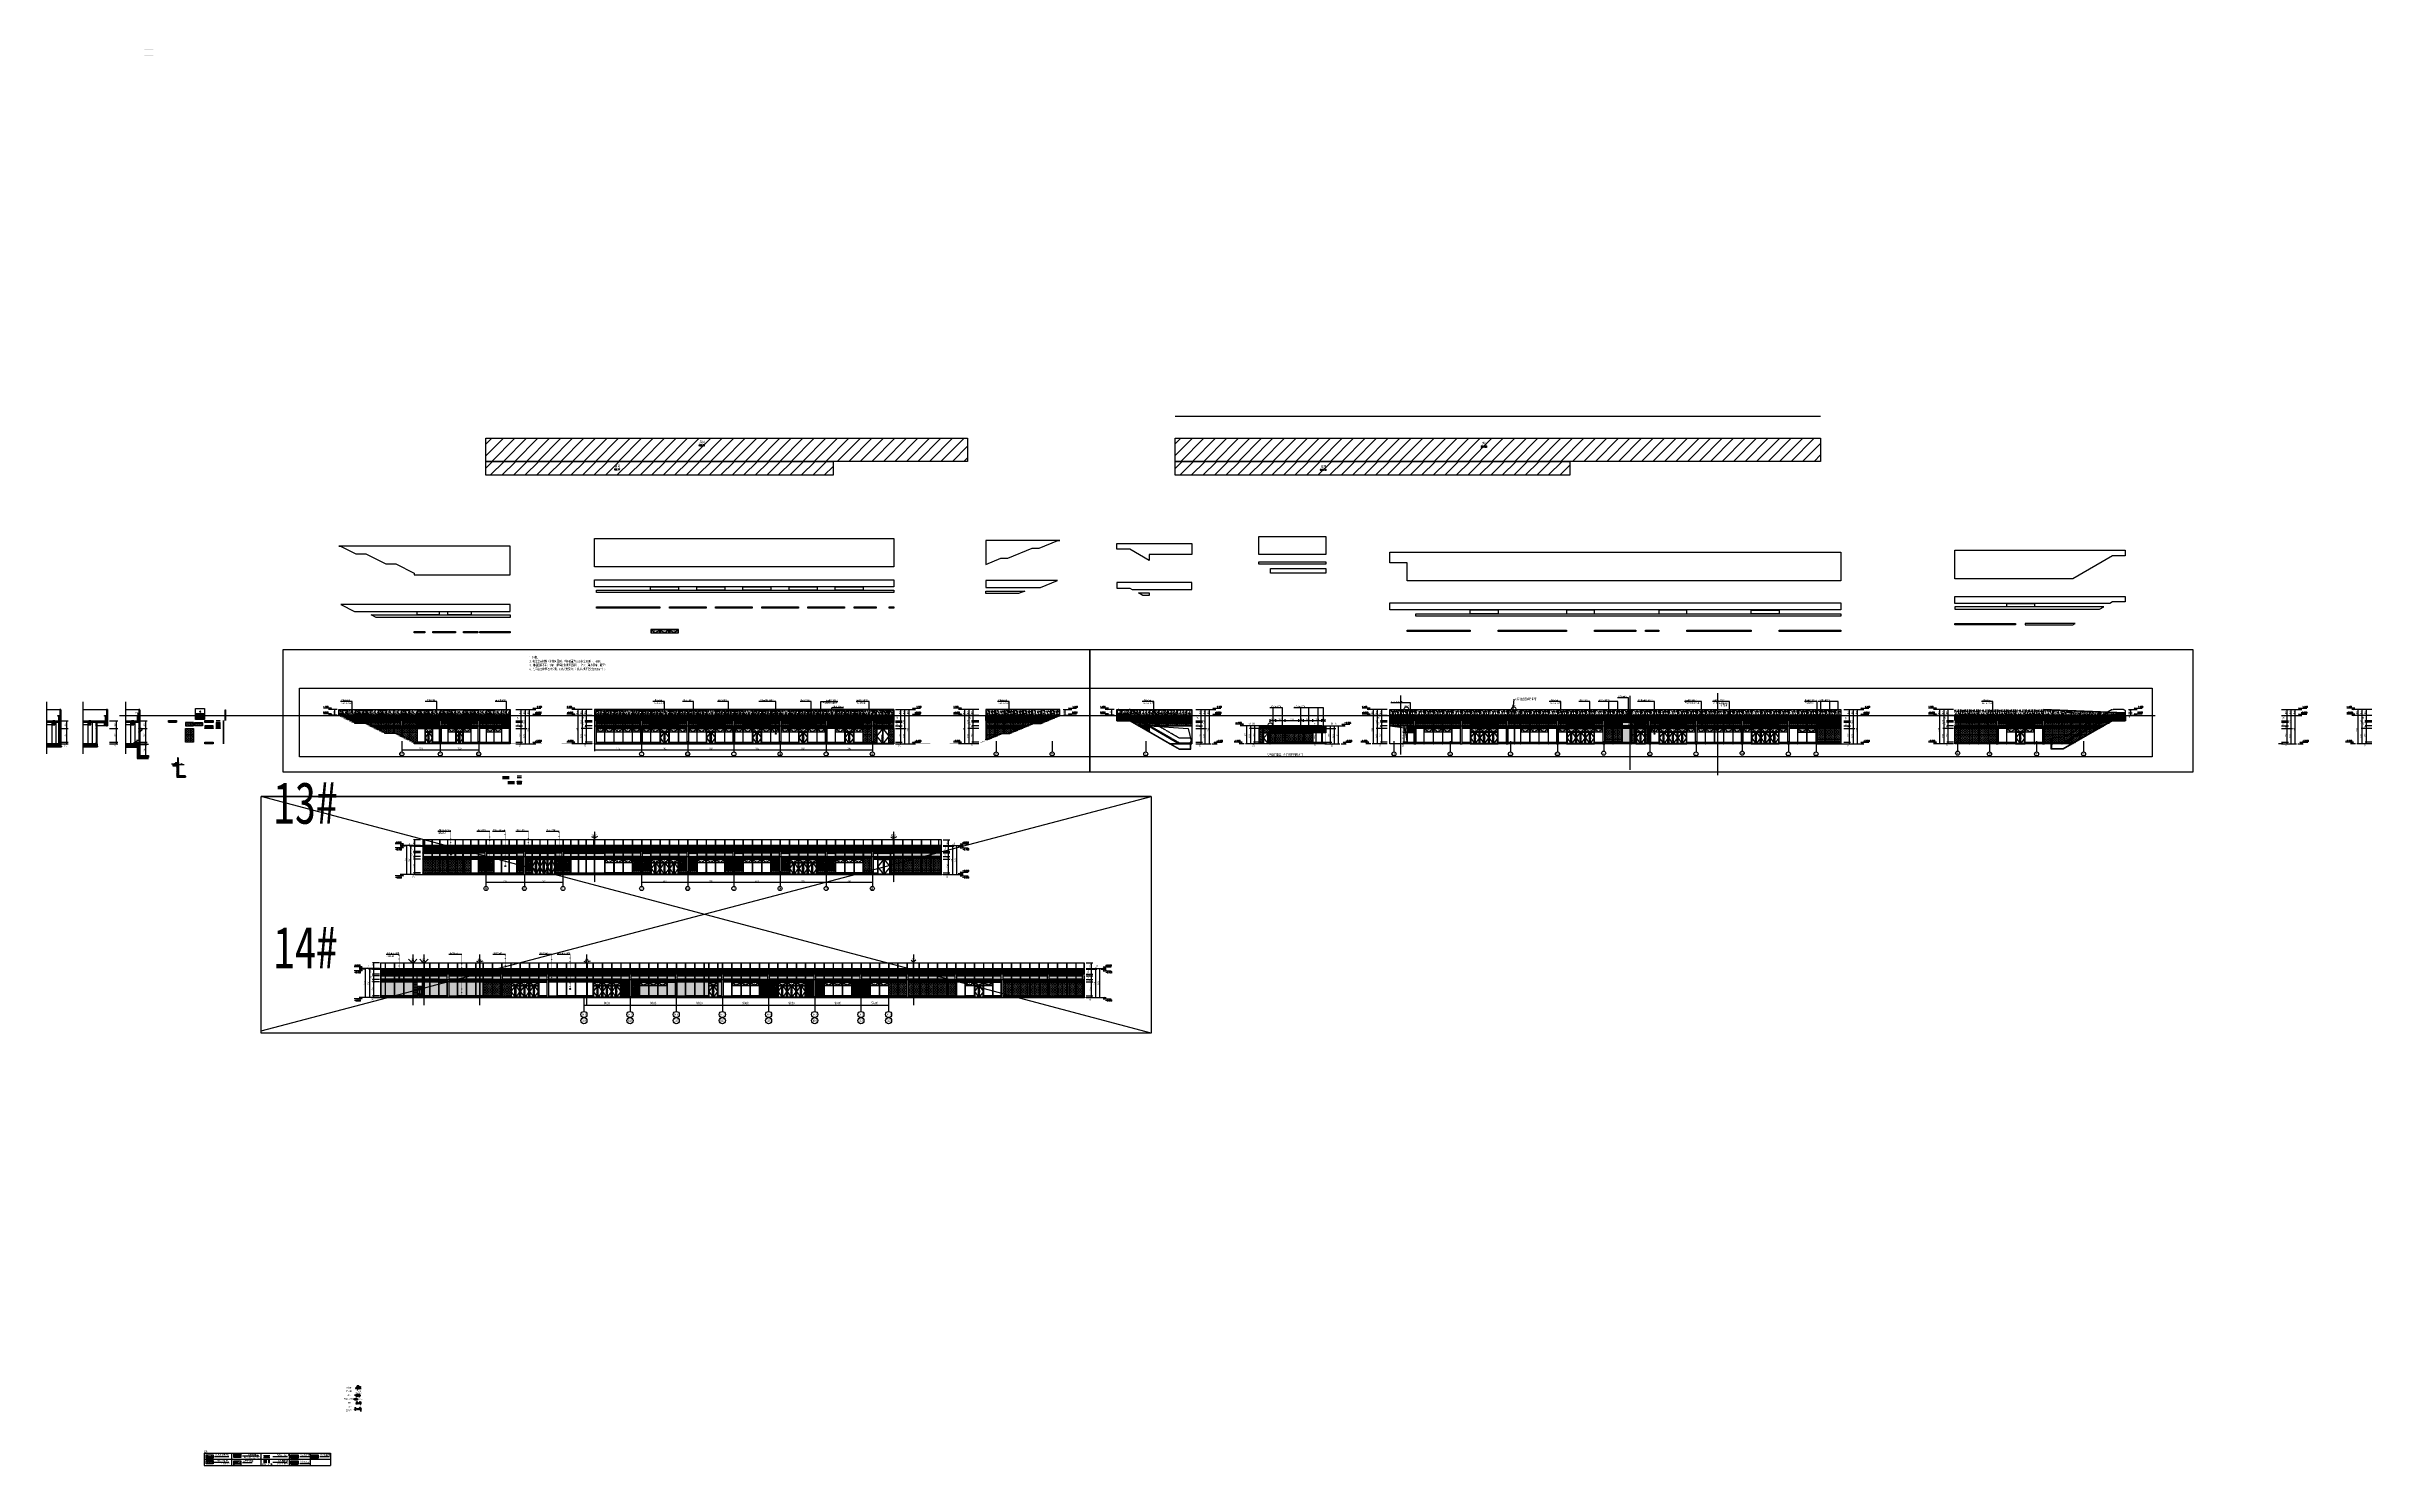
# Model space of a CAD drawing. Extents: x 72637 to 526294, y -245768 to 30884.
import ezdxf
from ezdxf.enums import TextEntityAlignment as Align
from ezdxf.xclip import XClip

# ---------------------------------------------------------------- set-up
doc = ezdxf.new("R2010")
doc.units = 0
doc.header["$LTSCALE"] = 10
doc.header["$MEASUREMENT"] = 0
doc.header["$XCLIPFRAME"] = 0
for name, pattern in [('$0$DASH', [0.35, 0.25, -0.1]), ('DASH', [0.35, 0.25, -0.1]), ('DOT2', [0.125, 0, -0.125])]:
    doc.linetypes.add(name, pattern=pattern)
for name, color, linetype in [('$0$01-标注_尺寸', 124, 'Continuous'), ('$0$01-标注_标高', 200, 'Continuous'), ('$0$01-标注_符号', 200, 'Continuous'), ('$0$02-TEXT_标注', 130, 'Continuous'), ('$0$03-表格_197', 197, 'Continuous'), ('$0$05-填充_156', 156, 'Continuous'), ('$0$05-填充_18', 18, 'Continuous'), ('$0$A-0-图名图例', 2, 'Continuous'), ('$0$A-C_窗', 140, 'Continuous'), ('$0$A-D-金属剖线', 200, 'Continuous'), ('$0$A-STR-面层', 191, 'Continuous'), ('$0$A-SUR_保温', 222, 'Continuous'), ('$0$A-SUR_看线', 231, 'Continuous'), ('$0$A-SUR_面层', 191, 'Continuous'), ('$0$构造物', 145, 'Continuous'), ('$0$钢龙骨', 173, 'Continuous'), ('$1$01-标注_符号', 200, 'Continuous'), ('$1$02-TEXT_标注', 130, 'Continuous'), ('$1$05-填充_天正', 26, 'Continuous'), ('00-图签签名_10', 10, 'Continuous'), ('01-标注_尺寸', 124, 'Continuous'), ('01-标注_标高', 200, 'Continuous'), ('01-标注_符号', 200, 'Continuous'), ('01-标注_轴线坐标', 132, 'Continuous'), ('02-TEXT_房间', 7, 'Continuous'), ('02-TEXT_标注', 130, 'Continuous'), ('02-TEXT_轴号', 7, 'Continuous'), ('05-填充_156', 156, 'Continuous'), ('05-填充_168', 168, 'Continuous'), ('05-填充_18', 18, 'Continuous'), ('05-填充_天正', 26, 'Continuous'), ('A-C_玻璃幕墙', 140, 'Continuous'), ('A-C_窗', 140, 'Continuous'), ('A-C_门', 150, 'Continuous'), ('A-D-玻璃剖线', 130, 'Continuous'), ('A-D-金属剖线', 200, 'Continuous'), ('A-D_龙骨', 152, 'Continuous'), ('A-E_栏杆', 232, 'Continuous'), ('A-O_防水层', 222, 'Continuous'), ('A-STR-面层', 191, 'Continuous'), ('A-SUR_保温', 222, 'Continuous'), ('A-SUR_看线', 231, 'Continuous'), ('A-SUR_面层', 191, 'Continuous'), ('A-TECH_结构', 21, 'Continuous'), ('A-金属背板', 30, 'Continuous'), ('A_STR-砌块墙', 121, 'Continuous'), ('A_STR-砼墙', 51, 'Continuous'), ('A_STR-砼柱', 51, 'Continuous'), ('AXIS_TEXT', 7, 'Continuous'), ('D-铝板', 181, 'Continuous'), ('D_铝板', 181, 'Continuous'), ('E-立面', 255, 'Continuous'), ('E-立面轮廓', 241, 'Continuous'), ('PUB_HATCH', 8, 'Continuous'), ('钢龙骨', 173, 'Continuous')]:
    doc.layers.add(name, color=color, linetype=linetype)
doc.layers.add('04-不打印_辅助线', color=165, linetype='Continuous', plot=False)
doc.layers.add('DIM_MODI', color=6, linetype='Continuous', plot=False)
doc.styles.add('$0$_TCH_DIM', font='ROS1', dxfattribs={"width": 0.8, "bigfont": 'JD'})
doc.styles.add('$0$_TCH_DIM_T3', font='ROS1', dxfattribs={"width": 0.8, "bigfont": 'JD'})
doc.styles.add('$0$_TCH_LABEL', font='ROS1', dxfattribs={"width": 0.75, "bigfont": 'JD'})
doc.styles.add('$0$HT_HWXH', font='STXIHEI.TTF', dxfattribs={"width": 0.8})
doc.styles.add('$0$HT_JD', font='ROS1', dxfattribs={"width": 0.8, "bigfont": 'JD'})
doc.styles.add('_TCH_AXIS', font='STXIHEI.TTF', dxfattribs={"width": 0.75})
doc.styles.add('_TCH_DIM', font='SIMPLEX', dxfattribs={"bigfont": 'GBCBIG'})
doc.styles.add('_TCH_DIM_T3', font='ROS1', dxfattribs={"width": 0.8, "bigfont": 'JD'})
doc.styles.add('_TCH_LABEL', font='', dxfattribs={"width": 0.75})
doc.styles.add('_TCH_SPACE', font='SIMPLEX', dxfattribs={"bigfont": 'GBCBIG'})
doc.styles.add('A0-建筑图签$0$hwxh', font='STXIHEI.TTF')
doc.styles.add('COMPLEX', font='COMPLEX')
doc.styles.add('HT_JD', font='ROS1', dxfattribs={"width": 0.8, "bigfont": 'JD'})
doc.styles.add('logo-3', font='', dxfattribs={"width": 0.8})
doc.styles.get("Standard").update_dxf_attribs({"font": 'STXIHEI.TTF', "width": 0.75})
doc.styles.get('_TCH_LABEL').set_extended_font_data('SimSun')
doc.styles.get('logo-3').set_extended_font_data('SimSun')
doc.dimstyles.new('$0$_TCH_ARCH&&20', dxfattribs={"dimtxt": 70, "dimasz": 20, "dimexe": 50, "dimexo": 60, "dimgap": 14, "dimtad": 1, "dimdec": 0, "dimzin": 0, "dimdsep": 46, "dimtxsty": '$0$_TCH_DIM_T3', "dimblk": '$0$_ArchTick', "dimcen": 0.09, "dimclrt": 4, "dimazin": 2, "dimtfac": 1, "dimtdec": 0, "dimtix": 1, "dimtmove": 2, "dimatfit": 3, "dimldrblk": '$0$A-ARROW', "dimfxl": 0, "dimtolj": 1, "dimtzin": 0, "dimarcsym": 0})
doc.dimstyles.new('_TCH_ARCH&&100', dxfattribs={"dimtxt": 297.5, "dimasz": 100, "dimexe": 250, "dimexo": 300, "dimgap": 100, "dimtad": 1, "dimdec": 0, "dimzin": 0, "dimdsep": 46, "dimtxsty": '_TCH_DIM_T3', "dimblk": 'ARCHTICK', "dimcen": 0.09, "dimclrt": 7, "dimazin": 2, "dimtfac": 1, "dimtdec": 0, "dimtix": 1, "dimtmove": 2, "dimatfit": 3, "dimfxl": 0, "dimtolj": 1, "dimtzin": 0, "dimarcsym": 0})
doc.dimstyles.new('_TCH_ARCH&&150', dxfattribs={"dimtxt": 525, "dimasz": 150, "dimexe": 375, "dimexo": 450, "dimgap": 150, "dimtad": 1, "dimdec": 0, "dimzin": 0, "dimdsep": 46, "dimtxsty": '_TCH_DIM_T3', "dimblk": 'ARCHTICK', "dimcen": 0.09, "dimazin": 2, "dimtfac": 1, "dimtdec": 0, "dimtix": 1, "dimtmove": 2, "dimatfit": 3, "dimfxl": 0, "dimtolj": 1, "dimtzin": 0, "dimarcsym": 0})
doc.dimstyles.new('_TCH_ARCH&&20', dxfattribs={"dimtxt": 59.5, "dimasz": 20, "dimexe": 50, "dimexo": 60, "dimgap": 20, "dimtad": 1, "dimdec": 0, "dimzin": 0, "dimdsep": 46, "dimtxsty": '_TCH_DIM_T3', "dimblk": 'ARCHTICK', "dimcen": 0.09, "dimclrt": 7, "dimazin": 2, "dimtfac": 1, "dimtdec": 0, "dimtix": 1, "dimtmove": 2, "dimatfit": 3, "dimfxl": 0, "dimtolj": 1, "dimtzin": 0, "dimarcsym": 0})
doc.dimstyles.new('_TCH_ARROW&&100', dxfattribs={"dimtxt": 297.5, "dimasz": 200, "dimexe": 250, "dimexo": 300, "dimgap": 100, "dimtad": 1, "dimdec": 0, "dimzin": 0, "dimdsep": 46, "dimtxsty": '_TCH_DIM_T3', "dimcen": 0.09, "dimclrt": 7, "dimazin": 2, "dimtfac": 1, "dimtdec": 0, "dimtix": 1, "dimtmove": 2, "dimatfit": 3, "dimfxl": 0, "dimtolj": 1, "dimtzin": 0, "dimarcsym": 0})
doc.dimstyles.new('副本 ISO-1', dxfattribs={"dimtxt": 2.5, "dimasz": 1.5, "dimexe": 1.25, "dimexo": 0.625, "dimtad": 1, "dimdec": 0, "dimtxsty": 'logo-3', "dimblk": 'ARCHTICK', "dimcen": 2.5, "dimdle": 1, "dimadec": 0, "dimazin": 0, "dimtfac": 1, "dimtdec": 0, "dimtix": 1, "dimtmove": 0, "dimatfit": 3, "dimldrblk": 'AR', "dimfxl": 0, "dimarcsym": 0})
pattern_1 = [(0, (0, 0), (158.75, 158.75), [79.375, -238.125]), (90, (39.69, -39.69), (-158.75, 158.75), [79.375, -238.125])]
pattern_2 = [(45, (0, 0), (1e-14, 134.703842), [95.25, -95.25])]
pattern_3 = [(45, (27000, 0), (1e-14, 134.70384), [95.25, -95.25])]
pattern_4 = [(0, (-155019.49, 102647.84), (158.75, 158.75), [79.375, -238.125]), (90, (-154979.8, 102608.15), (-158.75, 158.75), [79.375, -238.125])]
pattern_5 = [(0, (158569.21, -32148.86), (158.75, 158.75), [79.375, -238.125]), (90, (158608.9, -32188.55), (-158.75, 158.75), [79.375, -238.125])]
pattern_6 = [(0, (288773.25, -132641.93), (158.75, 158.75), [79.375, -238.125]), (90, (288812.93, -132681.62), (-158.75, 158.75), [79.375, -238.125])]
pattern_7 = [(0, (288773.247, -132641.934), (0, 50), [])]
pattern_8 = [(0, (288166.377, -130556.814), (2e-14, 47.625), [])]
pattern_9 = [(45, (-849.99, -261.96), (-112.253, 112.253), [])]
pattern_10 = [(45, (0, 0), (-35.355339, 35.355339), []), (50, (0, 0), (143.45204, -12.55043), [15, -165]), (355, (0, 0), (-27.75027, 150.43843), [12, -132]), (100.4514, (11.95, -1.05), (115.70188, 137.88791), [12.74804, -140.22842]), (46.1842, (0, 40), (213.4482, -33.1038), [22.5, -247.5]), (96.6356, (17.79, 37.24), (186.93254, 194.82357), [19.12206, -210.3426]), (351.1842, (0, 40), (186.9324, 194.82372), [18, -198]), (21, (20, 30), (119.38141, -80.52378), [15, -165]), (326, (20, 30), (48.66307, 145.03001), [12, -132]), (71.4514, (29.95, 23.29), (168.04453, 64.5061), [12.74804, -140.22842]), (37.5, (0, 0), (2.431971, 66.57877), [0, -130.4, 0, -134, 0, -132.5]), (7.5, (0, 0), (52.613907, 78.882342), [0, -76.4, 0, -127.4, 0, -50.5]), (327.5, (-44.6, 0), (106.764487, -4.510974), [0, -50, 0, -156, 0, -207]), (317.5, (-64.6, 0), (116.637234, 20.020996), [0, -65, 0, -103.6, 0, -147])]

# ---------------------------------------------------------------- blocks, each defined once
blk = doc.blocks.new('A$C57C1027F')
at = {"layer": '05-填充_18'}
h = blk.add_hatch(color=256, dxfattribs=at)
h.dxf.hatch_style = 1
h.paths.add_polyline_path([(-1725, -5450), (-305, -5450), (-305, -5225), (-1725, -5225)])
for points in [[(-1765, -1000), (-265, -1000)], [(-1765, -1050), (-265, -1050)], [(-1765, -1300), (-265, -1300)], [(-1765, -1350), (-265, -1350)], [(-1725, -1975), (-305, -1975)], [(-1725, -2025), (-305, -2025)], [(-1725, -2475), (-305, -2475)], [(-1725, -2525), (-305, -2525)], [(-1725, -5175), (-305, -5175)], [(-1725, -5225), (-305, -5225)], [(-1725, -5450), (-305, -5450)]]:
    blk.add_lwpolyline(points)
blk.add_lwpolyline([(-1725, -5450), (-305, -5450), (-305, -5225), (-1725, -5225)], close=True)
blk = doc.blocks.new('A$C13A150E7')
at = {"layer": '05-填充_18'}
h = blk.add_hatch(color=256, dxfattribs=at)
h.dxf.hatch_style = 1
h.paths.add_polyline_path([(-305, -4400), (-1565, -4400), (-1565, -4175), (-305, -4175)])
for points in [[(-1565, 50), (-265, 50)], [(-1565, 0), (-265, 0)], [(-1565, -250), (-265, -250)], [(-1565, -300), (-265, -300)], [(-1565, -925), (-305, -925)], [(-1565, -975), (-305, -975)], [(-1565, -1425), (-305, -1425)], [(-1565, -1475), (-305, -1475)], [(-1565, -4125), (-305, -4125)], [(-1565, -4175), (-305, -4175)], [(-1565, -4400), (-305, -4400)]]:
    blk.add_lwpolyline(points)
blk.add_lwpolyline([(-305, -4400), (-1565, -4400), (-1565, -4175), (-305, -4175)], close=True)
blk = doc.blocks.new('A$C1B5E7238')
blk.add_lwpolyline([(-400, -4500), (0, -4500), (0, 0), (-400, 0)], close=True)
for points in [[(-400, -1000), (0, -1000)], [(-350, -1000), (-350, -4500)], [(-50, -1000), (-50, -4500)]]:
    blk.add_lwpolyline(points)
blk = doc.blocks.new('A$C219C6FA3')
at = {"layer": '05-填充_18'}
h = blk.add_hatch(color=256, dxfattribs=at)
h.dxf.hatch_style = 1
h.paths.add_polyline_path([(-1755, -4100), (-45, -4100), (-45, -3875), (-1755, -3875)])
for points in [[(-1830, 350), (-5, 350)], [(-1830, 300), (-1830, 350)], [(-1830, 300), (-5, 300)], [(-1830, 50), (-5, 50)], [(-1830, 0), (-1830, 50)], [(-1830, 0), (-5, 0)], [(-1830, -625), (-45, -625)], [(-1830, -675), (-1830, -625)], [(-1830, -675), (-45, -675)], [(-1830, -1125), (-45, -1125)], [(-1830, -1175), (-1830, -1125)], [(-1830, -1175), (-45, -1175)], [(-1830, -3825), (-45, -3825)], [(-1830, -3875), (-1830, -3825)], [(-1830, -3875), (-45, -3875)], [(-1825, -4100), (-45, -4100)], [(-1825, -4100), (-1825, -4150), (-1825, -4150)], [(-1825, -4150), (-1800, -4150)]]:
    blk.add_lwpolyline(points)
blk.add_lwpolyline([(-1755, -4100), (-45, -4100), (-45, -3875), (-1755, -3875)], close=True)
blk = doc.blocks.new('A$C7421178B')
for points in [[(-33442, 0), (-33442, -1000)], [(-33392, 0), (-33392, -1000)], [(-31682, 0), (-31682, -1000)], [(-31602, 0), (-31602, -1000)], [(-30182, 0), (-30182, -1000)], [(-30102, 0), (-30102, -1000)], [(-28682, 0), (-28682, -1000)], [(-28602, 0), (-28602, -1000)], [(-27182, 0), (-27182, -1000)], [(-27102, 0), (-27102, -1000)], [(-25682, 0), (-25682, -1000)], [(-25602, 0), (-25602, -1000)], [(-24182, 0), (-24182, -1000)], [(-24102, 0), (-24102, -1000)], [(-22682, 0), (-22682, -1000)], [(-22602, 0), (-22602, -1000)], [(-21182, 0), (-21182, -1000)], [(-21102, 0), (-21102, -1000)], [(-19682, 0), (-19682, -1000)], [(-19602, 0), (-19602, -1000)], [(-18182, 0), (-18182, -1000)], [(-18102, 0), (-18102, -1000)], [(-16682, 0), (-16682, -1000)], [(-16602, 0), (-16602, -1000)], [(-15182, 0), (-15182, -1000)], [(-15102, 0), (-15102, -1000)], [(-13682, 0), (-13682, -1000)], [(-13602, 0), (-13602, -1000)], [(-12182, 0), (-12182, -1000)], [(-12102, 0), (-12102, -1000)], [(-10682, 0), (-10682, -1000)], [(-10602, 0), (-10602, -1000)], [(-9182, 0), (-9182, -1000)], [(-9102, 0), (-9102, -1000)], [(-7682, 0), (-7682, -1000)], [(-7602, 0), (-7602, -1000)], [(-6182, 0), (-6182, -1000)], [(-6102, 0), (-6102, -1000)], [(-4682, 0), (-4682, -1000)], [(-4602, 0), (-4602, -1000)], [(-3182, 0), (-3182, -1000)], [(-3102, 0), (-3102, -1000)], [(-1682, 0), (-1682, -1000)], [(-1602, 0), (-1602, -1000)], [(-65, 0), (-65, -1000)], [(15, 0), (15, -1000)], [(-33442, -1350), (-33442, -1975)], [(-33442, -2025), (-33442, -2475)], [(-33442, -2525), (-33442, -5175)], [(-33417, -1050), (-33417, -1300)], [(-33392, -1350), (-33392, -1975)], [(-33392, -2025), (-33392, -2475)], [(-33392, -2525), (-33392, -5175)], [(-31682, -1350), (-31682, -5500)], [(-31602, -1350), (-31602, -5500)], [(-30182, -1350), (-30182, -5500)], [(-30102, -1350), (-30102, -5500)], [(-28682, -1350), (-28682, -5500)], [(-28602, -1350), (-28602, -5500)], [(-27182, -1350), (-27182, -5500)], [(-27102, -1350), (-27102, -5500)], [(-25682, -1350), (-25682, -5500)], [(-25602, -1350), (-25602, -5500)], [(-24182, -1350), (-24182, -5500)], [(-24102, -1350), (-24102, -5500)], [(-22682, -1350), (-22682, -5500)], [(-22602, -1350), (-22602, -5500)], [(-19682, -1350), (-19682, -5500)], [(-19602, -1350), (-19602, -5500)], [(-18182, -1350), (-18182, -5500)], [(-18102, -1350), (-18102, -5500)], [(-16682, -1350), (-16682, -5500)], [(-16602, -1350), (-16602, -5500)], [(-15182, -1350), (-15182, -5500)], [(-15102, -1350), (-15102, -5500)], [(-12182, -1350), (-12182, -5500)], [(-12102, -1350), (-12102, -5500)], [(-10682, -1350), (-10682, -5500)], [(-10602, -1350), (-10602, -5500)], [(-9182, -1350), (-9182, -5500)], [(-9102, -1350), (-9102, -5500)], [(-7682, -1350), (-7682, -5500)], [(-7602, -1350), (-7602, -5500)], [(-4682, -1350), (-4682, -5500)], [(-4602, -1350), (-4602, -5500)], [(-3182, -1350), (-3182, -5500)], [(-3102, -1350), (-3102, -5500)], [(-1682, -1350), (-1682, -5500)], [(-1602, -1350), (-1602, -5500)], [(-65, -1350), (-65, -5500)], [(15, -1350), (15, -5500)], [(-33442, -5225), (-33442, -5450)], [(-33392, -5225), (-33392, -5450)]]:
    blk.add_lwpolyline(points)
blk = doc.blocks.new('A$C239A4765')
for points in [[(-1765, 2200), (-265, 2200)], [(-1765, 2150), (-265, 2150)], [(-1765, 1900), (-265, 1900)], [(-1765, 1850), (-265, 1850)], [(-1725, 1225), (-305, 1225)], [(-1725, 1175), (-305, 1175)], [(-1725, 725), (-305, 725)], [(-1725, 675), (-305, 675)]]:
    blk.add_lwpolyline(points)
blk = doc.blocks.new('A$C5A9C2ED8')
for points in [[(-1725, 0), (-285, 0), (-285, 2975), (-1725, 2975)], [(-1035, 550), (-1085, 550), (-1085, 2425), (-1035, 2425)], [(-935, 550), (-885, 550), (-885, 2425), (-935, 2425)]]:
    blk.add_lwpolyline(points, close=True)
for points in [[(-985, 2975), (-1675, 1487), (-985, 0)], [(-1035, 2875), (-1675, 2875), (-1675, 100), (-1035, 100)], [(-1035, 2875), (-1035, 100)], [(-985, 2975), (-985, 0)], [(-985, 2975), (-335, 1487), (-985, 0)], [(-935, 2875), (-935, 100)], [(-935, 100), (-335, 100), (-335, 2875), (-935, 2875)]]:
    blk.add_lwpolyline(points)
at = {"layer": '04-不打印_辅助线', "width": 0.75}
blk.add_text('1530', height=285.4, dxfattribs=at).set_placement((-1338, 1305))
blk = doc.blocks.new('A$C7F3F16C1')
for points in [[(-1385, 0), (-1385, -1000)], [(-1365, 0), (-1365, -1000)], [(-1285, 0), (-1285, -1000)], [(-1265, 0), (-1265, -1000)], [(-1185, 0), (-1185, -1000)], [(-1165, 0), (-1165, -1000)], [(-1085, 0), (-1085, -1000)], [(-1065, 0), (-1065, -1000)], [(-985, 0), (-985, -1000)], [(-965, 0), (-965, -1000)], [(-885, 0), (-885, -1000)], [(-865, 0), (-865, -1000)], [(-785, 0), (-785, -1000)], [(-765, 0), (-765, -1000)], [(-685, 0), (-685, -1000)], [(-665, 0), (-665, -1000)], [(-585, 0), (-585, -1000)], [(-565, 0), (-565, -1000)], [(-485, 0), (-485, -1000)], [(-465, 0), (-465, -1000)], [(-385, 0), (-385, -1000)], [(-365, 0), (-365, -1000)], [(-285, 0), (-285, -1000)], [(-265, 0), (-265, -1000)], [(-185, 0), (-185, -1000)], [(-165, 0), (-165, -1000)], [(-85, 0), (-85, -1000)], [(-65, 0), (-65, -1000)]]:
    blk.add_lwpolyline(points)
blk = doc.blocks.new('A$C56D91DD9')
for points in [[(-33167, 0), (-33167, -1100)], [(-33117, 0), (-33117, -1100)], [(-31667, 0), (-31667, -1100)], [(-31617, 0), (-31617, -1100)], [(-30167, 0), (-30167, -1100)], [(-30117, 0), (-30117, -1100)], [(-28667, 0), (-28667, -1100)], [(-28617, 0), (-28617, -1100)], [(-27167, 0), (-27167, -1100)], [(-27117, 0), (-27117, -1100)], [(-25667, 0), (-25667, -1100)], [(-25617, 0), (-25617, -1100)], [(-24167, 0), (-24167, -1100)], [(-24117, 0), (-24117, -1100)], [(-22667, 0), (-22667, -1100)], [(-22617, 0), (-22617, -1100)], [(-21167, 0), (-21167, -1100)], [(-21117, 0), (-21117, -1100)], [(-19667, 0), (-19667, -1100)], [(-19617, 0), (-19617, -1100)], [(-18167, 0), (-18167, -1100)], [(-18117, 0), (-18117, -1100)], [(-16667, 0), (-16667, -1100)], [(-16617, 0), (-16617, -1100)], [(-15167, 0), (-15167, -1100)], [(-15117, 0), (-15117, -1100)], [(-13667, 0), (-13667, -1100)], [(-13617, 0), (-13617, -1100)], [(-12167, 0), (-12167, -1100)], [(-12117, 0), (-12117, -1100)], [(-10667, 0), (-10667, -1100)], [(-10617, 0), (-10617, -1100)], [(-9167, 0), (-9167, -1100)], [(-9117, 0), (-9117, -1100)], [(-7667, 0), (-7667, -1100)], [(-7617, 0), (-7617, -1100)], [(-6167, 0), (-6167, -1100)], [(-6117, 0), (-6117, -1100)], [(-4667, 0), (-4667, -1100)], [(-4617, 0), (-4617, -1100)], [(-3167, 0), (-3167, -1100)], [(-3117, 0), (-3117, -1100)], [(-1667, 0), (-1667, -1100)], [(-1617, 0), (-1617, -1100)], [(-167, 0), (-167, -1100)], [(-117, 0), (-117, -1100)]]:
    blk.add_lwpolyline(points)
blk = doc.blocks.new('A$C5BC7050D')
for points in [[(-1735, 0), (5, 0), (5, 2300), (-1735, 2300)], [(-915, 550), (-965, 550), (-965, 1750), (-915, 1750)], [(-815, 550), (-765, 550), (-765, 1750), (-815, 1750)]]:
    blk.add_lwpolyline(points, close=True)
for points in [[(-865, 2300), (-1735, 1150), (-865, 0)], [(-915, 2200), (-1685, 2200), (-1685, 100), (-915, 100)], [(-915, 2200), (-915, 100)], [(-865, 2300), (-865, 0)], [(-865, 2300), (5, 1150), (-865, 0)], [(-815, 2200), (-815, 100)], [(-815, 100), (-45, 100), (-45, 2200), (-815, 2200)]]:
    blk.add_lwpolyline(points)
at = {"layer": '04-不打印_辅助线', "style": '_TCH_AXIS', "width": 0.75}
blk.add_text('1823', height=285.4, dxfattribs=at).set_placement((-1199, 1005))
blk = doc.blocks.new('A$C78FE0978')
for points in [[(1179, 6750), (1179, 5650)], [(1179, 5500), (1179, 4500)], [(1239, 6750), (1239, 5650)], [(1239, 5500), (1239, 4500)], [(2979, 6750), (2979, 5650)], [(2979, 5500), (2979, 4500)], [(3039, 6750), (3039, 5650)], [(3039, 5500), (3039, 4500)], [(4779, 6750), (4779, 5650)], [(4779, 5500), (4779, 4500)], [(4839, 6750), (4839, 5650)], [(4839, 5500), (4839, 4500)], [(6579, 6750), (6579, 5650)], [(6579, 5500), (6579, 4500)], [(6639, 6750), (6639, 5650)], [(6639, 5500), (6639, 4500)], [(8379, 6750), (8379, 5650)], [(8379, 5500), (8379, 4500)], [(8439, 6750), (8439, 5650)], [(8439, 5500), (8439, 4500)], [(10179, 6750), (10179, 5650)], [(10179, 5500), (10179, 4500)], [(10239, 6750), (10239, 5650)], [(10239, 5500), (10239, 4500)], [(11979, 6750), (11979, 5650)], [(11979, 5500), (11979, 4500)], [(12039, 6750), (12039, 5650)], [(12039, 5500), (12039, 4500)], [(13779, 6750), (13779, 5650)], [(13779, 5500), (13779, 4500)], [(13839, 6750), (13839, 5650)], [(13839, 5500), (13839, 4500)], [(15579, 6750), (15579, 5650)], [(15579, 5500), (15579, 4500)], [(15639, 6750), (15639, 5650)], [(15639, 5500), (15639, 4500)], [(17379, 6750), (17379, 5650)], [(17379, 5500), (17379, 4500)], [(17439, 6750), (17439, 5650)], [(17439, 5500), (17439, 4500)], [(19179, 6750), (19179, 5650)], [(19179, 5500), (19179, 4500)], [(19239, 6750), (19239, 5650)], [(19239, 5500), (19239, 4500)], [(20979, 6750), (20979, 5650)], [(20979, 5500), (20979, 4500)], [(21039, 6750), (21039, 5650)], [(21039, 5500), (21039, 4500)], [(22779, 6750), (22779, 5650)], [(22779, 5500), (22779, 4500)], [(22839, 6750), (22839, 5650)], [(22839, 5500), (22839, 4500)], [(23679, 6750), (23679, 5650)], [(23679, 5500), (23679, 4450)], [(23739, 6750), (23739, 5650)], [(23739, 5500), (23739, 4450)], [(25479, 6750), (25479, 5650)], [(25479, 5500), (25479, 4450)], [(25539, 6750), (25539, 5650)], [(25539, 5500), (25539, 4450)], [(26379, 6750), (26379, 5650)], [(26379, 5500), (26379, 4500)], [(26439, 6750), (26439, 5650)], [(26439, 5500), (26439, 4500)], [(28179, 6750), (28179, 5650)], [(28179, 5500), (28179, 4450)], [(28239, 6750), (28239, 5650)], [(28239, 5500), (28239, 4450)], [(29979, 6750), (29979, 5650)], [(29979, 5500), (29979, 4450)], [(30039, 6750), (30039, 5650)], [(30039, 5500), (30039, 4450)], [(31779, 6750), (31779, 5650)], [(31779, 5500), (31779, 4450)], [(31839, 6750), (31839, 5650)], [(31839, 5500), (31839, 4450)], [(33579, 6750), (33579, 5650)], [(33579, 5500), (33579, 4450)], [(33639, 6750), (33639, 5650)], [(33639, 5500), (33639, 4450)], [(35379, 6750), (35379, 5650)], [(35379, 5500), (35379, 4500)], [(35439, 6750), (35439, 5650)], [(35439, 5500), (35439, 4500)], [(37179, 6750), (37179, 5650)], [(37179, 5500), (37179, 4500)], [(37239, 6750), (37239, 5650)], [(37239, 5500), (37239, 4500)], [(38979, 6750), (38979, 5650)], [(38979, 5500), (38979, 4500)], [(39039, 6750), (39039, 5650)], [(39039, 5500), (39039, 4500)], [(40779, 6750), (40779, 5650)], [(40779, 5500), (40779, 4500)], [(40839, 6750), (40839, 5650)], [(40839, 5500), (40839, 4500)], [(42579, 6750), (42579, 5650)], [(42579, 5500), (42579, 4500)], [(42639, 6750), (42639, 5650)], [(42639, 5500), (42639, 4500)], [(44379, 6750), (44379, 5650)], [(44379, 5500), (44379, 4500)], [(44439, 6750), (44439, 5650)], [(44439, 5500), (44439, 4500)], [(46179, 6750), (46179, 5650)], [(46179, 5500), (46179, 4500)], [(46239, 6750), (46239, 5650)], [(46239, 5500), (46239, 4500)], [(47979, 6750), (47979, 5650)], [(47979, 5500), (47979, 4500)], [(48039, 6750), (48039, 5650)], [(48039, 5500), (48039, 4500)], [(49779, 6750), (49779, 5650)], [(49779, 5500), (49779, 4500)], [(49839, 6750), (49839, 5650)], [(49839, 5500), (49839, 4500)], [(51579, 6750), (51579, 5650)], [(51579, 5500), (51579, 4500)], [(51639, 6750), (51639, 5650)], [(51639, 5500), (51639, 4500)], [(53379, 6750), (53379, 5650)], [(53379, 5500), (53379, 4500)], [(53439, 6750), (53439, 5650)], [(53439, 5500), (53439, 4500)], [(55179, 6750), (55179, 5650)], [(55179, 5500), (55179, 4500)], [(55239, 6750), (55239, 5650)], [(55239, 5500), (55239, 4500)], [(56979, 6750), (56979, 5650)], [(56979, 5500), (56979, 4500)], [(57039, 6750), (57039, 5650)], [(57039, 5500), (57039, 4500)], [(58779, 6750), (58779, 5650)], [(58779, 5500), (58779, 4500)], [(58839, 6750), (58839, 5650)], [(58839, 5500), (58839, 4500)], [(60579, 6750), (60579, 5650)], [(60579, 5500), (60579, 4500)], [(60639, 6750), (60639, 5650)], [(60639, 5500), (60639, 4500)], [(62379, 6750), (62379, 5650)], [(62379, 5500), (62379, 4500)], [(62439, 6750), (62439, 5650)], [(62439, 5500), (62439, 4500)], [(1179, 4150), (1179, 0)], [(1239, 4150), (1239, 0)], [(2979, 4150), (2979, 0)], [(3039, 4150), (3039, 0)], [(4779, 4150), (4779, 0)], [(4839, 4150), (4839, 0)], [(6579, 4150), (6579, 0)], [(6639, 4150), (6639, 0)], [(10179, 4150), (10179, 0)], [(10239, 4150), (10239, 0)], [(11979, 4150), (11979, 0)], [(12039, 4150), (12039, 0)], [(13779, 4150), (13779, 0)], [(13839, 4150), (13839, 0)], [(15579, 4150), (15579, 0)], [(15639, 4150), (15639, 0)], [(19179, 4150), (19179, 0)], [(19239, 4150), (19239, 0)], [(20979, 4150), (20979, 0)], [(21039, 4150), (21039, 0)], [(22779, 4150), (22779, 0)], [(22839, 4150), (22839, 0)], [(23679, 4150), (23679, 0)], [(23739, 4150), (23739, 0)], [(25479, 4150), (25479, 0)], [(25539, 4150), (25539, 0)], [(28179, 4150), (28179, 0)], [(28239, 4150), (28239, 0)], [(29979, 4150), (29979, 0)], [(30039, 4150), (30039, 0)], [(31779, 4150), (31779, 0)], [(31839, 4150), (31839, 0)], [(33579, 4150), (33579, 0)], [(33639, 4150), (33639, 0)], [(37179, 4150), (37179, 0)], [(37239, 4150), (37239, 0)], [(38979, 4150), (38979, 0)], [(39039, 4150), (39039, 0)], [(40779, 4150), (40779, 0)], [(40839, 4150), (40839, 0)], [(42579, 4150), (42579, 0)], [(42639, 4150), (42639, 0)], [(46179, 4150), (46179, 0)], [(46239, 4150), (46239, 0)], [(47979, 4150), (47979, 0)], [(48039, 4150), (48039, 0)], [(49779, 4150), (49779, 0)], [(49839, 4150), (49839, 0)], [(51579, 4150), (51579, 0)], [(51639, 4150), (51639, 0)], [(55179, 4150), (55179, 0)], [(55239, 4150), (55239, 0)], [(56979, 4150), (56979, 0)], [(57039, 4150), (57039, 0)], [(58779, 4150), (58779, 0)], [(58839, 4150), (58839, 0)], [(60579, 4150), (60579, 0)], [(60639, 4150), (60639, 0)]]:
    blk.add_lwpolyline(points)
blk = doc.blocks.new('A$C631E7170')
for points in [[(0, -40), (-1740, -40)], [(0, -90), (-1740, -90)], [(0, -130), (-1740, -130)], [(0, -180), (-1740, -180)], [(0, -220), (-1740, -220)], [(0, -270), (-1740, -270)], [(0, -310), (-1740, -310)], [(0, -360), (-1740, -360)], [(0, -400), (-1740, -400)]]:
    blk.add_lwpolyline(points)
blk = doc.blocks.new('A$C589F609E')
for points in [[(-1685, 0), (-1685, -1000)], [(-1585, 0), (-1585, -1000)], [(-1485, 0), (-1485, -1000)], [(-1385, 0), (-1385, -1000)], [(-1285, 0), (-1285, -1000)], [(-1185, 0), (-1185, -1000)], [(-1085, 0), (-1085, -1000)], [(-985, 0), (-985, -1000)], [(-885, 0), (-885, -1000)], [(-785, 0), (-785, -1000)], [(-685, 0), (-685, -1000)], [(-585, 0), (-585, -1000)], [(-485, 0), (-485, -1000)], [(-385, 0), (-385, -1000)], [(-285, 0), (-285, -1000)], [(-185, 0), (-185, -1000)], [(-1665, 0), (-1665, -1000)], [(-1565, 0), (-1565, -1000)], [(-1465, 0), (-1465, -1000)], [(-1365, 0), (-1365, -1000)], [(-1265, 0), (-1265, -1000)], [(-1165, 0), (-1165, -1000)], [(-1065, 0), (-1065, -1000)], [(-965, 0), (-965, -1000)], [(-865, 0), (-865, -1000)], [(-765, 0), (-765, -1000)], [(-665, 0), (-665, -1000)], [(-565, 0), (-565, -1000)], [(-465, 0), (-465, -1000)], [(-365, 0), (-365, -1000)], [(-265, 0), (-265, -1000)], [(-165, 0), (-165, -1000)], [(-85, 0), (-85, -1000)], [(-65, 0), (-65, -1000)]]:
    blk.add_lwpolyline(points)
blk = doc.blocks.new('A$C32F26021')
at = {"layer": '05-填充_18'}
h = blk.add_hatch(color=256, dxfattribs=at)
h.dxf.hatch_style = 1
h.paths.add_polyline_path([(-1740, 50), (0, 50), (0, 275), (-1740, 275)])
for points in [[(0, 3525), (-1740, 3525)], [(0, 3475), (-1740, 3475)], [(0, 3025), (-1740, 3025)], [(0, 2975), (-1740, 2975)], [(-1740, 325), (0, 325)], [(-1740, 275), (0, 275)], [(0, 50), (-1740, 50)]]:
    blk.add_lwpolyline(points)
blk.add_lwpolyline([(-1740, 50), (0, 50), (0, 275), (-1740, 275)], close=True)
for name, p in [('A$C589F609E', (10, 5500)), ('A$C631E7170', (0, 3475))]:
    blk.add_blockref(name, p)
blk = doc.blocks.new('A$C33B13CB8')
for points in [[(-30, 1525), (-30, 425)], [(-30, 275), (-30, -725)], [(30, 1525), (30, 425)], [(30, 275), (30, -725)], [(1022, 1525), (1022, 425)], [(1022, 275), (1022, -725)], [(1082, 1525), (1082, 425)], [(1082, 275), (1082, -725)], [(2822, 1525), (2822, 425)], [(2822, 275), (2822, -725)], [(2882, 1525), (2882, 425)], [(2882, 275), (2882, -725)], [(4622, 1525), (4622, 425)], [(4622, 275), (4622, -725)], [(4682, 1525), (4682, 425)], [(4682, 275), (4682, -725)], [(6422, 1525), (6422, 425)], [(6422, 275), (6422, -725)], [(6482, 1525), (6482, 425)], [(6482, 275), (6482, -725)], [(8222, 1525), (8222, 425)], [(8222, 275), (8222, -725)], [(8282, 1525), (8282, 425)], [(8282, 275), (8282, -725)], [(10022, 1525), (10022, 425)], [(10022, 275), (10022, -725)], [(10082, 1525), (10082, 425)], [(10082, 275), (10082, -725)], [(11822, 1525), (11822, 425)], [(11822, 275), (11822, -725)], [(11882, 1525), (11882, 425)], [(11882, 275), (11882, -725)], [(13622, 1525), (13622, 425)], [(13622, 275), (13622, -725)], [(13682, 1525), (13682, 425)], [(13682, 275), (13682, -725)], [(15422, 1525), (15422, 425)], [(15422, 275), (15422, -725)], [(15482, 1525), (15482, 425)], [(15482, 275), (15482, -725)], [(17222, 1525), (17222, 425)], [(17222, 275), (17222, -725)], [(17282, 1525), (17282, 425)], [(17282, 275), (17282, -725)], [(19022, 1525), (19022, 425)], [(19022, 275), (19022, -725)], [(19082, 1525), (19082, 425)], [(19082, 275), (19082, -725)], [(20822, 1525), (20822, 425)], [(20822, 275), (20822, -725)], [(20882, 1525), (20882, 425)], [(20882, 275), (20882, -725)], [(22622, 1525), (22622, 425)], [(22622, 275), (22622, -725)], [(22682, 1525), (22682, 425)], [(22682, 275), (22682, -725)], [(24422, 1525), (24422, 425)], [(24422, 275), (24422, -725)], [(24482, 1525), (24482, 425)], [(24482, 275), (24482, -725)], [(26222, 1525), (26222, 425)], [(26222, 275), (26222, -725)], [(26282, 1525), (26282, 425)], [(26282, 275), (26282, -725)], [(28022, 1525), (28022, 425)], [(28022, 275), (28022, -725)], [(28082, 1525), (28082, 425)], [(28082, 275), (28082, -725)], [(29822, 1525), (29822, 425)], [(29822, 275), (29822, -725)], [(29882, 1525), (29882, 425)], [(29882, 275), (29882, -725)], [(31622, 1525), (31622, 425)], [(31622, 275), (31622, -725)], [(31682, 1525), (31682, 425)], [(31682, 275), (31682, -725)], [(33210, 1525), (33210, 425)], [(33210, 275), (33210, -725)], [(33270, 1525), (33270, 425)], [(33270, 275), (33270, -725)], [(-30, -1075), (-30, -5225)], [(30, -1075), (30, -5225)], [(1022, -1075), (1022, -5225)], [(1082, -1075), (1082, -5225)], [(2822, -1075), (2822, -5225)], [(2882, -1075), (2882, -5225)], [(4622, -1075), (4622, -5225)], [(4682, -1075), (4682, -5225)], [(6422, -1075), (6422, -5225)], [(6482, -1075), (6482, -5225)], [(10022, -1075), (10022, -5225)], [(10082, -1075), (10082, -5225)], [(11822, -1075), (11822, -5225)], [(11882, -1075), (11882, -5225)], [(13622, -1075), (13622, -5225)], [(13682, -1075), (13682, -5225)], [(15422, -1075), (15422, -5225)], [(15482, -1075), (15482, -5225)], [(19022, -1075), (19022, -5225)], [(19082, -1075), (19082, -5225)], [(20822, -1075), (20822, -5225)], [(20882, -1075), (20882, -5225)], [(22622, -1075), (22622, -5225)], [(22682, -1075), (22682, -5225)], [(24422, -1075), (24422, -5225)], [(24482, -1075), (24482, -5225)], [(28022, -1075), (28022, -5225)], [(28082, -1075), (28082, -5225)], [(29822, -1075), (29822, -5225)], [(29882, -1075), (29882, -5225)], [(31622, -1075), (31622, -5225)], [(31682, -1075), (31682, -5225)], [(33270, -1075), (33270, -5225)]]:
    blk.add_lwpolyline(points)
blk = doc.blocks.new('A$C33B772F7')
for points in [[(660, 6700), (660, 5600)], [(660, 5450), (660, 4450)], [(720, 6700), (720, 5600)], [(720, 5450), (720, 4450)], [(2460, 6700), (2460, 5600)], [(2460, 5450), (2460, 4450)], [(2520, 6700), (2520, 5600)], [(2520, 5450), (2520, 4450)], [(4260, 6700), (4260, 5600)], [(4260, 5450), (4260, 4450)], [(4320, 6700), (4320, 5600)], [(4320, 5450), (4320, 4450)], [(6060, 6700), (6060, 5600)], [(6060, 5450), (6060, 4450)], [(6120, 6700), (6120, 5600)], [(6120, 5450), (6120, 4450)], [(7860, 6700), (7860, 5600)], [(7860, 5450), (7860, 4450)], [(7920, 6700), (7920, 5600)], [(7920, 5450), (7920, 4450)], [(9660, 6700), (9660, 5600)], [(9660, 5450), (9660, 4450)], [(9720, 6700), (9720, 5600)], [(9720, 5450), (9720, 4450)], [(11460, 6700), (11460, 5600)], [(11460, 5450), (11460, 4450)], [(11520, 6700), (11520, 5600)], [(11520, 5450), (11520, 4450)], [(13260, 6700), (13260, 5600)], [(13260, 5450), (13260, 4450)], [(13320, 6700), (13320, 5600)], [(13320, 5450), (13320, 4450)], [(15060, 6700), (15060, 5600)], [(15060, 5450), (15060, 4450)], [(15120, 6700), (15120, 5600)], [(15120, 5450), (15120, 4450)], [(16860, 6700), (16860, 5600)], [(16860, 5450), (16860, 4450)], [(16920, 6700), (16920, 5600)], [(16920, 5450), (16920, 4450)], [(18660, 6700), (18660, 5600)], [(18660, 5450), (18660, 4450)], [(18720, 6700), (18720, 5600)], [(18720, 5450), (18720, 4450)], [(20894, 6700), (20894, 5600)], [(20894, 5450), (20894, 4450)], [(20954, 6700), (20954, 5600)], [(20954, 5450), (20954, 4450)], [(660, 4100), (660, -50)], [(720, 4100), (720, -50)], [(2460, 4100), (2460, -50)], [(2520, 4100), (2520, -50)], [(6060, 4100), (6060, -50)], [(6120, 4100), (6120, -50)], [(7860, 4100), (7860, -50)], [(7920, 4100), (7920, -50)], [(9660, 4100), (9660, -50)], [(9720, 4100), (9720, -50)], [(11460, 4100), (11460, -50)], [(11520, 4100), (11520, -50)], [(15060, 4100), (15060, -50)], [(15120, 4100), (15120, -50)], [(16860, 4100), (16860, -50)], [(16920, 4100), (16920, -50)], [(18660, 4100), (18660, -50)], [(18720, 4100), (18720, -50)], [(20894, 4100), (20894, -50)], [(20954, 4100), (20954, -50)]]:
    blk.add_lwpolyline(points)
blk = doc.blocks.new('A$C6EC61637')
at = {"layer": '05-填充_18'}
h = blk.add_hatch(color=256, dxfattribs=at)
h.dxf.hatch_style = 1
h.paths.add_polyline_path([(-1800, 50), (375, 50), (375, 275), (-1800, 275)])
for points in [[(375, 3525), (-1800, 3525)], [(375, 3475), (-1800, 3475)], [(375, 3025), (-1800, 3025)], [(375, 2975), (-1800, 2975)], [(-1800, 325), (375, 325)], [(-1800, 275), (375, 275)], [(375, 50), (-1800, 50)]]:
    blk.add_lwpolyline(points)
blk.add_lwpolyline([(-1800, 50), (375, 50), (375, 275), (-1800, 275)], close=True)
blk = doc.blocks.new('A$C105C7396')
at = {"layer": '05-填充_18'}
h = blk.add_hatch(color=256, dxfattribs=at)
h.dxf.hatch_style = 1
h.paths.add_polyline_path([(30, 50), (1179, 50), (1179, 275), (30, 275)])
for points in [[(1179, 3525), (30, 3525)], [(1179, 3475), (30, 3475)], [(1179, 3025), (30, 3025)], [(1179, 2975), (30, 2975)], [(30, 325), (1179, 325)], [(30, 275), (1179, 275)], [(1179, 50), (30, 50)]]:
    blk.add_lwpolyline(points)
blk.add_lwpolyline([(30, 50), (1179, 50), (1179, 275), (30, 275)], close=True)
blk = doc.blocks.new('A$C18FE1E0C')
at = {"layer": '05-填充_18'}
h = blk.add_hatch(color=256, dxfattribs=at)
h.dxf.hatch_style = 1
h.paths.add_polyline_path([(-630, 50), (0, 50), (0, 275), (-630, 275)])
for points in [[(0, 3525), (-630, 3525)], [(0, 3475), (-630, 3475)], [(0, 3025), (-630, 3025)], [(0, 2975), (-630, 2975)], [(-630, 325), (0, 325)], [(-630, 275), (0, 275)], [(0, 50), (-630, 50)]]:
    blk.add_lwpolyline(points)
blk.add_lwpolyline([(-630, 50), (0, 50), (0, 275), (-630, 275)], close=True)
blk = doc.blocks.new('A$C7AD47DC0')
for points in [[(0, -625), (-1740, -625)], [(0, -675), (-1740, -675)], [(0, -1125), (-1740, -1125)], [(0, -1175), (-1740, -1175)]]:
    blk.add_lwpolyline(points)
for name, p in [('A$C589F609E', (10, 1350)), ('A$C631E7170', (0, -675))]:
    blk.add_blockref(name, p)
blk = doc.blocks.new('A$C24A20D8F')
at = {"layer": '05-填充_18'}
h = blk.add_hatch(color=256, dxfattribs=at)
h.dxf.hatch_style = 1
h.paths.add_polyline_path([(-840, -4100), (-170, -4100), (-170, -3875), (-840, -3875)])
for points in [[(-170, -625), (-840, -625)], [(-170, -675), (-840, -675)], [(-170, -1125), (-840, -1125)], [(-170, -1175), (-840, -1175)], [(-170, -3825), (-840, -3825)], [(-170, -3875), (-840, -3875)], [(-170, -4100), (-840, -4100)]]:
    blk.add_lwpolyline(points)
blk.add_lwpolyline([(-840, -4100), (-170, -4100), (-170, -3875), (-840, -3875)], close=True)
blk = doc.blocks.new('A$C5A9A5375')
at = {"layer": '05-填充_18'}
h = blk.add_hatch(color=256, dxfattribs=at)
h.dxf.hatch_style = 1
h.paths.add_polyline_path([(170, 50), (1197, 50), (1197, 275), (170, 275)])
for points in [[(1197, 3525), (170, 3525)], [(1197, 3475), (170, 3475)], [(1197, 3025), (170, 3025)], [(1197, 2975), (170, 2975)], [(170, 325), (1197, 325)], [(170, 275), (1197, 275)], [(1197, 50), (170, 50)]]:
    blk.add_lwpolyline(points)
blk.add_lwpolyline([(170, 50), (1197, 50), (1197, 275), (170, 275)], close=True)
blk = doc.blocks.new('A$C7D0715D2')
at = {"layer": '05-填充_18'}
h = blk.add_hatch(color=256, dxfattribs=at)
h.dxf.hatch_style = 1
h.paths.add_polyline_path([(30, 50), (1022, 50), (1022, 275), (30, 275)])
for points in [[(1022, 3525), (30, 3525)], [(1022, 3475), (30, 3475)], [(1022, 3025), (30, 3025)], [(1022, 2975), (30, 2975)], [(30, 325), (1022, 325)], [(30, 275), (1022, 275)], [(1022, 50), (30, 50)]]:
    blk.add_lwpolyline(points)
blk.add_lwpolyline([(30, 50), (1022, 50), (1022, 275), (30, 275)], close=True)
blk = doc.blocks.new('A$C6DB452AA')
for points in [[(1070, 6750), (1070, 5650)], [(1070, 5500), (1070, 4500)], [(1130, 6750), (1130, 5650)], [(1130, 5500), (1130, 4500)], [(2870, 6750), (2870, 5650)], [(2870, 5500), (2870, 4500)], [(2930, 6750), (2930, 5650)], [(2930, 5500), (2930, 4500)], [(4670, 6750), (4670, 5650)], [(4670, 5500), (4670, 4500)], [(4730, 6750), (4730, 5650)], [(4730, 5500), (4730, 4500)], [(6470, 6750), (6470, 5650)], [(6470, 5500), (6470, 4500)], [(6530, 6750), (6530, 5650)], [(6530, 5500), (6530, 4500)], [(8270, 6750), (8270, 5650)], [(8270, 5500), (8270, 4500)], [(8330, 6750), (8330, 5650)], [(8330, 5500), (8330, 4500)], [(10070, 6750), (10070, 5650)], [(10070, 5500), (10070, 4500)], [(10130, 6750), (10130, 5650)], [(10130, 5500), (10130, 4500)], [(10832, 6750), (10832, 5650)], [(10832, 5500), (10832, 4500)], [(10892, 6750), (10892, 5650)], [(10892, 5500), (10892, 4500)], [(1070, 4150), (1070, 0)], [(1130, 4150), (1130, 0)], [(2870, 4150), (2870, 0)], [(2930, 4150), (2930, 0)], [(6470, 4150), (6470, 0)], [(6530, 4150), (6530, 0)], [(8270, 4150), (8270, 0)], [(8330, 4150), (8330, 0)], [(10070, 4150), (10070, 0)], [(10130, 4150), (10130, 0)], [(10832, 4150), (10832, 0)], [(10892, 4150), (10892, 0)]]:
    blk.add_lwpolyline(points)
blk = doc.blocks.new('A$C353C3B57')
at = {"layer": '05-填充_18'}
h = blk.add_hatch(color=256, dxfattribs=at)
h.dxf.hatch_style = 1
h.paths.add_polyline_path([(0, 50), (702, 50), (702, 275), (0, 275)])
for points in [[(702, 3525), (0, 3525)], [(702, 3475), (0, 3475)], [(702, 3025), (0, 3025)], [(702, 2975), (0, 2975)], [(0, 325), (702, 325)], [(0, 275), (702, 275)], [(702, 50), (0, 50)]]:
    blk.add_lwpolyline(points)
blk.add_lwpolyline([(0, 50), (702, 50), (702, 275), (0, 275)], close=True)
blk = doc.blocks.new('A$C70D15414')
at = {"layer": '05-填充_18'}
h = blk.add_hatch(color=256, dxfattribs=at)
h.dxf.hatch_style = 1
h.paths.add_polyline_path([(-1040, 50), (0, 50), (0, 275), (-1040, 275)])
for points in [[(0, 3525), (-1040, 3525)], [(0, 3475), (-1040, 3475)], [(0, 3025), (-1040, 3025)], [(0, 2975), (-1040, 2975)], [(-1040, 325), (0, 325)], [(-1040, 275), (0, 275)], [(0, 50), (-1040, 50)]]:
    blk.add_lwpolyline(points)
blk.add_lwpolyline([(-1040, 50), (0, 50), (0, 275), (-1040, 275)], close=True)
blk = doc.blocks.new('A$C2A0B6CF3')
at = {"layer": '05-填充_18'}
h = blk.add_hatch(color=256, dxfattribs=at)
h.dxf.hatch_style = 1
h.paths.add_polyline_path([(30, 50), (750, 50), (750, 275), (30, 275)])
h = blk.add_hatch(color=256, dxfattribs=at)
h.dxf.hatch_style = 1
h.paths.add_polyline_path([(1850, 50), (2120, 50), (2120, 275), (1850, 275)])
for points in [[(750, 3525), (30, 3525)], [(750, 3475), (30, 3475)], [(750, 3025), (30, 3025)], [(750, 2975), (30, 2975)], [(30, 325), (750, 325)], [(30, 275), (750, 275)], [(1800, 3525), (800, 3525)], [(1800, 3475), (800, 3475)], [(1800, 3025), (800, 3025)], [(1800, 2975), (800, 2975)], [(2120, 3525), (1850, 3525)], [(2120, 3475), (1850, 3475)], [(2120, 3025), (1850, 3025)], [(2120, 2975), (1850, 2975)], [(2120, 325), (1850, 325)], [(2120, 275), (1850, 275)]]:
    blk.add_lwpolyline(points)
for points in [[(30, 50), (750, 50), (750, 275), (30, 275)], [(1850, 50), (2120, 50), (2120, 275), (1850, 275)]]:
    blk.add_lwpolyline(points, close=True)
blk = doc.blocks.new('A$C339A5B8F')
for points in [[(-5430, 6750), (-5430, 5650)], [(-5430, 5500), (-5430, 4500)], [(-5370, 6750), (-5370, 5650)], [(-5370, 5500), (-5370, 4500)], [(-3630, 6750), (-3630, 5650)], [(-3630, 5500), (-3630, 4500)], [(-3570, 6750), (-3570, 5650)], [(-3570, 5500), (-3570, 4500)], [(-1830, 6750), (-1830, 5650)], [(-1830, 5500), (-1830, 4500)], [(-1770, 6750), (-1770, 5650)], [(-1770, 5500), (-1770, 4500)], [(-30, 6750), (-30, 5650)], [(-30, 5500), (-30, 4500)], [(30, 6750), (30, 5650)], [(30, 5500), (30, 4500)], [(2120, 6750), (2120, 5650)], [(2120, 5500), (2120, 4500)], [(2180, 6750), (2180, 5650)], [(2180, 5500), (2180, 4500)], [(-5430, 4150), (-5430, 0)], [(-5370, 4150), (-5370, 0)], [(-3630, 4150), (-3630, 0)], [(-3570, 4150), (-3570, 0)], [(-1830, 4150), (-1830, 0)], [(-1770, 4150), (-1770, 0)], [(-30, 4150), (-30, 0)], [(30, 4150), (30, 0)], [(750, 4150), (750, 0)], [(800, 4150), (800, 0)], [(1800, 4150), (1800, 0)], [(1850, 4150), (1850, 0)], [(2120, 4150), (2120, 0)], [(2180, 4150), (2180, 0)]]:
    blk.add_lwpolyline(points)
blk = doc.blocks.new('*U43')
for points in [[(-920, -40), (-1740, -40)], [(-920, -90), (-1740, -90)], [(-920, -130), (-1740, -130)], [(-920, -180), (-1740, -180)], [(-920, -220), (-1740, -220)], [(-920, -270), (-1740, -270)], [(-920, -310), (-1740, -310)], [(-920, -360), (-1740, -360)], [(-920, -400), (-1740, -400)]]:
    blk.add_lwpolyline(points)
blk = doc.blocks.new('A$C0B823FF2')
at = {"layer": '05-填充_18'}
h = blk.add_hatch(color=256, dxfattribs=at)
h.dxf.hatch_style = 1
h.paths.add_polyline_path([(-820, -4100), (0, -4100), (0, -3875), (-820, -3875)])
for points in [[(0, -625), (-820, -625)], [(0, -675), (-820, -675)], [(0, -1125), (-820, -1125)], [(0, -1175), (-820, -1175)], [(-820, -3825), (0, -3825)], [(-820, -3875), (0, -3875)], [(0, -4100), (-820, -4100)]]:
    blk.add_lwpolyline(points)
blk.add_lwpolyline([(-820, -4100), (0, -4100), (0, -3875), (-820, -3875)], close=True)
blk.add_blockref('*U43', (920, -675))
blk = doc.blocks.new('*U49')
for points in [[(-170, -40), (-1740, -40)], [(-170, -90), (-1740, -90)], [(-170, -130), (-1740, -130)], [(-170, -180), (-1740, -180)], [(-170, -220), (-1740, -220)], [(-170, -270), (-1740, -270)], [(-170, -310), (-1740, -310)], [(-170, -360), (-1740, -360)], [(-170, -400), (-1740, -400)]]:
    blk.add_lwpolyline(points)
blk = doc.blocks.new('A$C3A8F4E96')
at = {"layer": '05-填充_18'}
h = blk.add_hatch(color=256, dxfattribs=at)
h.dxf.hatch_style = 1
h.paths.add_polyline_path([(1570, 50), (0, 50), (0, 275), (1570, 275)])
for points in [[(1570, 3525), (0, 3525)], [(1570, 3475), (0, 3475)], [(1570, 3025), (0, 3025)], [(1570, 2975), (0, 2975)], [(0, 325), (1570, 325)], [(0, 275), (1570, 275)], [(1570, 50), (0, 50)]]:
    blk.add_lwpolyline(points)
blk.add_lwpolyline([(1570, 50), (0, 50), (0, 275), (1570, 275)], close=True)
blk.add_blockref('A$C589F609E', (1580, 5500))
at = {"xscale": -1}
blk.add_blockref('*U49', (-170, 3475), dxfattribs=at)
blk = doc.blocks.new('A$C6DB970B3')
at = {"layer": '05-填充_18'}
h = blk.add_hatch(color=256, dxfattribs=at)
h.dxf.hatch_style = 1
h.paths.add_polyline_path([(0, -4100), (840, -4100), (840, -3875), (0, -3875)])
for points in [[(840, -625), (0, -625)], [(840, -675), (0, -675)], [(840, -1125), (0, -1125)], [(840, -1175), (0, -1175)], [(840, -3825), (0, -3825)], [(840, -3875), (0, -3875)], [(840, -4100), (0, -4100)]]:
    blk.add_lwpolyline(points)
blk.add_lwpolyline([(0, -4100), (840, -4100), (840, -3875), (0, -3875)], close=True)
blk = doc.blocks.new('A$C12BC3E77')
at = {"layer": '05-填充_18'}
h = blk.add_hatch(color=256, dxfattribs=at)
h.dxf.hatch_style = 1
h.paths.add_polyline_path([(0, 50), (1188, 50), (1188, 275), (0, 275)])
for points in [[(1188, 3525), (0, 3525)], [(1188, 3475), (0, 3475)], [(1188, 3025), (0, 3025)], [(1188, 2975), (0, 2975)], [(0, 325), (1188, 325)], [(0, 275), (1188, 275)], [(1188, 50), (0, 50)]]:
    blk.add_lwpolyline(points)
blk.add_lwpolyline([(0, 50), (1188, 50), (1188, 275), (0, 275)], close=True)
blk = doc.blocks.new('*U45')
at = {"layer": '05-填充_18'}
h = blk.add_hatch(color=256, dxfattribs=at)
h.dxf.hatch_style = 1
h.paths.add_polyline_path([(0, 350), (8209, 350), (8209, 0), (0, 0)])
blk.add_lwpolyline([(0, 350), (8209, 350), (8209, 0), (0, 0)], close=True)
for points in [[(8209, 325), (0, 325)], [(0, 225), (8209, 225)], [(8209, 200), (0, 200)]]:
    blk.add_lwpolyline(points)
blk = doc.blocks.new('*U46')
at = {"layer": '05-填充_18'}
h = blk.add_hatch(color=256, dxfattribs=at)
h.dxf.hatch_style = 1
h.paths.add_polyline_path([(0, 350), (3430, 350), (3430, 0), (0, 0)])
blk.add_lwpolyline([(0, 350), (3430, 350), (3430, 0), (0, 0)], close=True)
for points in [[(3430, 325), (0, 325)], [(0, 225), (3430, 225)], [(3430, 200), (0, 200)]]:
    blk.add_lwpolyline(points)
blk = doc.blocks.new('*U47')
at = {"layer": '05-填充_18'}
h = blk.add_hatch(color=256, dxfattribs=at)
h.dxf.hatch_style = 1
h.paths.add_polyline_path([(0, 350), (8600, 350), (8600, 0), (0, 0)])
blk.add_lwpolyline([(0, 350), (8600, 350), (8600, 0), (0, 0)], close=True)
for points in [[(8600, 325), (0, 325)], [(0, 225), (8600, 225)], [(8600, 200), (0, 200)]]:
    blk.add_lwpolyline(points)
blk = doc.blocks.new('*U50')
for points in [[(-348, -40), (-1740, -40)], [(-348, -90), (-1740, -90)], [(-348, -130), (-1740, -130)], [(-348, -180), (-1740, -180)], [(-348, -220), (-1740, -220)], [(-348, -270), (-1740, -270)], [(-348, -310), (-1740, -310)], [(-348, -360), (-1740, -360)], [(-348, -400), (-1740, -400)]]:
    blk.add_lwpolyline(points)
blk = doc.blocks.new('*U51')
for points in [[(-591, -40), (-1740, -40)], [(-591, -90), (-1740, -90)], [(-591, -130), (-1740, -130)], [(-591, -180), (-1740, -180)], [(-591, -220), (-1740, -220)], [(-591, -270), (-1740, -270)], [(-591, -310), (-1740, -310)], [(-591, -360), (-1740, -360)], [(-591, -400), (-1740, -400)]]:
    blk.add_lwpolyline(points)
blk = doc.blocks.new('*U52')
for points in [[(-900, -40), (-1740, -40)], [(-900, -90), (-1740, -90)], [(-900, -130), (-1740, -130)], [(-900, -180), (-1740, -180)], [(-900, -220), (-1740, -220)], [(-900, -270), (-1740, -270)], [(-900, -310), (-1740, -310)], [(-900, -360), (-1740, -360)], [(-900, -400), (-1740, -400)]]:
    blk.add_lwpolyline(points)
blk = doc.blocks.new('*U53')
for points in [[(-1070, -40), (-1740, -40)], [(-1070, -90), (-1740, -90)], [(-1070, -130), (-1740, -130)], [(-1070, -180), (-1740, -180)], [(-1070, -220), (-1740, -220)], [(-1070, -270), (-1740, -270)], [(-1070, -310), (-1740, -310)], [(-1070, -360), (-1740, -360)], [(-1070, -400), (-1740, -400)]]:
    blk.add_lwpolyline(points)
blk = doc.blocks.new('*U54')
for points in [[(339, -40), (-1740, -40)], [(339, -90), (-1740, -90)], [(339, -130), (-1740, -130)], [(339, -180), (-1740, -180)], [(339, -220), (-1740, -220)], [(339, -270), (-1740, -270)], [(339, -310), (-1740, -310)], [(339, -360), (-1740, -360)], [(339, -400), (-1740, -400)]]:
    blk.add_lwpolyline(points)
blk = doc.blocks.new('*U55')
for points in [[(-552, -40), (-1740, -40)], [(-552, -90), (-1740, -90)], [(-552, -130), (-1740, -130)], [(-552, -180), (-1740, -180)], [(-552, -220), (-1740, -220)], [(-552, -270), (-1740, -270)], [(-552, -310), (-1740, -310)], [(-552, -360), (-1740, -360)], [(-552, -400), (-1740, -400)]]:
    blk.add_lwpolyline(points)
blk = doc.blocks.new('A$C6D8F1FB1')
for points in [[(65, 0), (65, -1000)], [(85, 0), (85, -1000)], [(165, 0), (165, -1000)], [(185, 0), (185, -1000)], [(265, 0), (265, -1000)], [(285, 0), (285, -1000)], [(365, 0), (365, -1000)], [(385, 0), (385, -1000)], [(465, 0), (465, -1000)], [(485, 0), (485, -1000)], [(565, 0), (565, -1000)], [(585, 0), (585, -1000)], [(665, 0), (665, -1000)], [(685, 0), (685, -1000)], [(765, 0), (765, -1000)], [(785, 0), (785, -1000)]]:
    blk.add_lwpolyline(points)
blk = doc.blocks.new('A$C74285A47')
for points in [[(65, 0), (65, -1000)], [(85, 0), (85, -1000)], [(165, 0), (165, -1000)], [(185, 0), (185, -1000)], [(265, 0), (265, -1000)], [(285, 0), (285, -1000)], [(365, 0), (365, -1000)], [(385, 0), (385, -1000)], [(465, 0), (465, -1000)], [(485, 0), (485, -1000)], [(565, 0), (565, -1000)], [(585, 0), (585, -1000)], [(665, 0), (665, -1000)], [(685, 0), (685, -1000)], [(765, 0), (765, -1000)], [(785, 0), (785, -1000)], [(865, 0), (865, -1000)], [(885, 0), (885, -1000)], [(965, 0), (965, -1000)], [(985, 0), (985, -1000)], [(1065, 0), (1065, -1000)], [(1085, 0), (1085, -1000)], [(1165, 0), (1165, -1000)], [(1185, 0), (1185, -1000)], [(1265, 0), (1265, -1000)], [(1285, 0), (1285, -1000)], [(1365, 0), (1365, -1000)], [(1385, 0), (1385, -1000)], [(1465, 0), (1465, -1000)], [(1485, 0), (1485, -1000)], [(1565, 0), (1565, -1000)], [(1585, 0), (1585, -1000)], [(1665, 0), (1665, -1000)], [(1685, 0), (1685, -1000)], [(1765, 0), (1765, -1000)], [(1785, 0), (1785, -1000)], [(1865, 0), (1865, -1000)], [(1885, 0), (1885, -1000)], [(1965, 0), (1965, -1000)], [(1985, 0), (1985, -1000)], [(2065, 0), (2065, -1000)], [(2085, 0), (2085, -1000)], [(2215, 0), (2215, -1000)], [(2235, 0), (2235, -1000)], [(2315, 0), (2315, -1000)], [(2335, 0), (2335, -1000)], [(2415, 0), (2415, -1000)], [(2435, 0), (2435, -1000)], [(2515, 0), (2515, -1000)], [(2535, 0), (2535, -1000)], [(2615, 0), (2615, -1000)], [(2635, 0), (2635, -1000)], [(2715, 0), (2715, -1000)], [(2735, 0), (2735, -1000)], [(2815, 0), (2815, -1000)], [(2835, 0), (2835, -1000)], [(2915, 0), (2915, -1000)], [(2935, 0), (2935, -1000)], [(3015, 0), (3015, -1000)], [(3035, 0), (3035, -1000)], [(3115, 0), (3115, -1000)], [(3135, 0), (3135, -1000)]]:
    blk.add_lwpolyline(points)
blk = doc.blocks.new('A$C31A530AC')
for points in [[(65, 0), (65, -1000)], [(85, 0), (85, -1000)], [(165, 0), (165, -1000)], [(185, 0), (185, -1000)], [(265, 0), (265, -1000)], [(285, 0), (285, -1000)], [(365, 0), (365, -1000)], [(385, 0), (385, -1000)], [(465, 0), (465, -1000)], [(485, 0), (485, -1000)], [(565, 0), (565, -1000)], [(585, 0), (585, -1000)], [(665, 0), (665, -1000)], [(685, 0), (685, -1000)], [(797, 0), (797, -1000)], [(817, 0), (817, -1000)], [(897, 0), (897, -1000)], [(917, 0), (917, -1000)], [(997, 0), (997, -1000)], [(1017, 0), (1017, -1000)], [(1097, 0), (1097, -1000)], [(1117, 0), (1117, -1000)], [(1197, 0), (1197, -1000)], [(1217, 0), (1217, -1000)], [(1297, 0), (1297, -1000)], [(1317, 0), (1317, -1000)]]:
    blk.add_lwpolyline(points)
blk = doc.blocks.new('A$C0B960DF4')
for points in [[(65, 0), (65, -1000)], [(165, 0), (165, -1000)], [(265, 0), (265, -1000)], [(365, 0), (365, -1000)], [(465, 0), (465, -1000)], [(565, 0), (565, -1000)], [(665, 0), (665, -1000)], [(765, 0), (765, -1000)], [(865, 0), (865, -1000)], [(965, 0), (965, -1000)], [(1065, 0), (1065, -1000)], [(85, 0), (85, -1000)], [(185, 0), (185, -1000)], [(285, 0), (285, -1000)], [(385, 0), (385, -1000)], [(485, 0), (485, -1000)], [(585, 0), (585, -1000)], [(685, 0), (685, -1000)], [(785, 0), (785, -1000)], [(885, 0), (885, -1000)], [(985, 0), (985, -1000)], [(1085, 0), (1085, -1000)]]:
    blk.add_lwpolyline(points)
blk = doc.blocks.new('A$C30600218')
for points in [[(65, 0), (65, -1000)], [(165, 0), (165, -1000)], [(265, 0), (265, -1000)], [(365, 0), (365, -1000)], [(465, 0), (465, -1000)], [(565, 0), (565, -1000)], [(665, 0), (665, -1000)], [(765, 0), (765, -1000)], [(85, 0), (85, -1000)], [(185, 0), (185, -1000)], [(285, 0), (285, -1000)], [(385, 0), (385, -1000)], [(485, 0), (485, -1000)], [(585, 0), (585, -1000)], [(685, 0), (685, -1000)], [(785, 0), (785, -1000)]]:
    blk.add_lwpolyline(points)
blk = doc.blocks.new('A$C16E803F6')
for points in [[(65, 0), (65, -1000)], [(85, 0), (85, -1000)], [(165, 0), (165, -1000)], [(185, 0), (185, -1000)], [(265, 0), (265, -1000)], [(285, 0), (285, -1000)], [(365, 0), (365, -1000)], [(385, 0), (385, -1000)], [(465, 0), (465, -1000)], [(485, 0), (485, -1000)], [(565, 0), (565, -1000)], [(585, 0), (585, -1000)], [(665, 0), (665, -1000)], [(685, 0), (685, -1000)], [(765, 0), (765, -1000)], [(785, 0), (785, -1000)], [(865, 0), (865, -1000)], [(885, 0), (885, -1000)], [(965, 0), (965, -1000)], [(985, 0), (985, -1000)], [(1065, 0), (1065, -1000)], [(1085, 0), (1085, -1000)], [(1165, 0), (1165, -1000)], [(1185, 0), (1185, -1000)], [(1292, 0), (1292, -1000)], [(1312, 0), (1312, -1000)], [(1392, 0), (1392, -1000)], [(1412, 0), (1412, -1000)], [(1492, 0), (1492, -1000)], [(1512, 0), (1512, -1000)], [(1592, 0), (1592, -1000)], [(1612, 0), (1612, -1000)], [(1692, 0), (1692, -1000)], [(1712, 0), (1712, -1000)], [(1792, 0), (1792, -1000)], [(1812, 0), (1812, -1000)], [(1892, 0), (1892, -1000)], [(1912, 0), (1912, -1000)], [(1992, 0), (1992, -1000)], [(2012, 0), (2012, -1000)], [(2092, 0), (2092, -1000)], [(2112, 0), (2112, -1000)], [(2192, 0), (2192, -1000)], [(2212, 0), (2212, -1000)]]:
    blk.add_lwpolyline(points)
blk = doc.blocks.new('A$C1CF666D4')
for points in [[(65, 0), (65, -1000)], [(85, 0), (85, -1000)], [(165, 0), (165, -1000)], [(185, 0), (185, -1000)], [(265, 0), (265, -1000)], [(285, 0), (285, -1000)], [(365, 0), (365, -1000)], [(385, 0), (385, -1000)], [(465, 0), (465, -1000)], [(485, 0), (485, -1000)], [(565, 0), (565, -1000)], [(585, 0), (585, -1000)], [(665, 0), (665, -1000)], [(685, 0), (685, -1000)], [(765, 0), (765, -1000)], [(785, 0), (785, -1000)], [(865, 0), (865, -1000)], [(885, 0), (885, -1000)], [(965, 0), (965, -1000)], [(985, 0), (985, -1000)], [(1065, 0), (1065, -1000)], [(1085, 0), (1085, -1000)], [(1165, 0), (1165, -1000)], [(1185, 0), (1185, -1000)], [(1265, 0), (1265, -1000)], [(1285, 0), (1285, -1000)], [(1365, 0), (1365, -1000)], [(1385, 0), (1385, -1000)], [(1465, 0), (1465, -1000)], [(1485, 0), (1485, -1000)]]:
    blk.add_lwpolyline(points)
blk = doc.blocks.new('*U63')
at = {"layer": '05-填充_18'}
h = blk.add_hatch(color=256, dxfattribs=at)
h.dxf.hatch_style = 1
h.paths.add_polyline_path([(0, 350), (4550, 350), (4550, 0), (0, 0)])
blk.add_lwpolyline([(0, 350), (4550, 350), (4550, 0), (0, 0)], close=True)
for points in [[(4550, 325), (0, 325)], [(0, 225), (4550, 225)], [(4550, 200), (0, 200)]]:
    blk.add_lwpolyline(points)
blk = doc.blocks.new('A$C15835685')
at = {"layer": '05-填充_18'}
h = blk.add_hatch(color=256, dxfattribs=at)
h.dxf.hatch_style = 1
h.paths.add_polyline_path([(15, 50), (1552, 50), (1552, 275), (15, 275)])
for points in [[(-25, 4500), (1567, 4500)], [(-25, 4450), (1567, 4450)], [(-25, 4200), (1567, 4200)], [(-25, 4150), (1567, 4150)], [(15, 3525), (1552, 3525)], [(15, 3475), (1552, 3475)], [(15, 3025), (1552, 3025)], [(15, 2975), (1552, 2975)], [(15, 325), (1552, 325)], [(15, 275), (1552, 275)], [(15, 50), (1552, 50)], [(1567, 4500), (1567, 4150)]]:
    blk.add_lwpolyline(points)
blk.add_lwpolyline([(15, 50), (1552, 50), (1552, 275), (15, 275)], close=True)
blk = doc.blocks.new('A$C06813F3F')
for points in [[(65, 0), (65, -1000)], [(85, 0), (85, -1000)], [(165, 0), (165, -1000)], [(185, 0), (185, -1000)], [(265, 0), (265, -1000)], [(285, 0), (285, -1000)], [(365, 0), (365, -1000)], [(385, 0), (385, -1000)], [(465, 0), (465, -1000)], [(485, 0), (485, -1000)], [(565, 0), (565, -1000)], [(585, 0), (585, -1000)], [(665, 0), (665, -1000)], [(685, 0), (685, -1000)], [(765, 0), (765, -1000)], [(785, 0), (785, -1000)], [(865, 0), (865, -1000)], [(885, 0), (885, -1000)], [(965, 0), (965, -1000)], [(985, 0), (985, -1000)], [(1065, 0), (1065, -1000)], [(1085, 0), (1085, -1000)], [(1165, 0), (1165, -1000)], [(1185, 0), (1185, -1000)], [(1265, 0), (1265, -1000)], [(1285, 0), (1285, -1000)], [(1365, 0), (1365, -1000)], [(1385, 0), (1385, -1000)], [(1465, 0), (1465, -1000)], [(1485, 0), (1485, -1000)]]:
    blk.add_lwpolyline(points)
blk = doc.blocks.new('A$C3EBA7B18')
for points in [[(-1685, 0), (-1685, -1000)], [(-1585, 0), (-1585, -1000)], [(-1485, 0), (-1485, -1000)], [(-1385, 0), (-1385, -1000)], [(-1285, 0), (-1285, -1000)], [(-1185, 0), (-1185, -1000)], [(-1085, 0), (-1085, -1000)], [(-985, 0), (-985, -1000)], [(-885, 0), (-885, -1000)], [(-785, 0), (-785, -1000)], [(-685, 0), (-685, -1000)], [(-585, 0), (-585, -1000)], [(-485, 0), (-485, -1000)], [(-385, 0), (-385, -1000)], [(-285, 0), (-285, -1000)], [(-185, 0), (-185, -1000)], [(-1665, 0), (-1665, -1000)], [(-1565, 0), (-1565, -1000)], [(-1465, 0), (-1465, -1000)], [(-1365, 0), (-1365, -1000)], [(-1265, 0), (-1265, -1000)], [(-1165, 0), (-1165, -1000)], [(-1065, 0), (-1065, -1000)], [(-965, 0), (-965, -1000)], [(-865, 0), (-865, -1000)], [(-765, 0), (-765, -1000)], [(-665, 0), (-665, -1000)], [(-565, 0), (-565, -1000)], [(-465, 0), (-465, -1000)], [(-365, 0), (-365, -1000)], [(-265, 0), (-265, -1000)], [(-165, 0), (-165, -1000)], [(-85, 0), (-85, -1000)], [(-65, 0), (-65, -1000)]]:
    blk.add_lwpolyline(points)
blk = doc.blocks.new('A$C1FEE5B5B')
for points in [[(-56367, 5500), (-56367, 4500)], [(-56287, 5500), (-56287, 4500)], [(-54567, 5500), (-54567, 4500)], [(-54487, 5500), (-54487, 4500)], [(-52767, 5500), (-52767, 4500)], [(-52687, 5500), (-52687, 4500)], [(-50967, 5500), (-50967, 4500)], [(-50887, 5500), (-50887, 4500)], [(-49167, 5500), (-49167, 4500)], [(-49087, 5500), (-49087, 4500)], [(-47367, 5500), (-47367, 4500)], [(-47287, 5500), (-47287, 4500)], [(-45567, 5500), (-45567, 4500)], [(-45487, 5500), (-45487, 4500)], [(-43767, 5500), (-43767, 4500)], [(-43687, 5500), (-43687, 4500)], [(-41967, 5500), (-41967, 4500)], [(-41887, 5500), (-41887, 4500)], [(-40167, 5500), (-40167, 4500)], [(-40087, 5500), (-40087, 4500)], [(-38367, 5500), (-38367, 4500)], [(-38287, 5500), (-38287, 4500)], [(-36567, 5500), (-36567, 4500)], [(-36487, 5500), (-36487, 4500)], [(-34767, 5500), (-34767, 4500)], [(-34687, 5500), (-34687, 4500)], [(-32967, 5500), (-32967, 4500)], [(-32887, 5500), (-32887, 4500)], [(-31167, 5500), (-31167, 4500)], [(-31087, 5500), (-31087, 4500)], [(-29367, 5500), (-29367, 4500)], [(-29287, 5500), (-29287, 4500)], [(-27567, 5500), (-27567, 4500)], [(-27487, 5500), (-27487, 4500)], [(-25767, 5500), (-25767, 4500)], [(-25687, 5500), (-25687, 4500)], [(-23967, 5500), (-23967, 4500)], [(-23887, 5500), (-23887, 4500)], [(-22167, 5500), (-22167, 4500)], [(-22087, 5500), (-22087, 4500)], [(-20367, 5500), (-20367, 4500)], [(-20287, 5500), (-20287, 4500)], [(-18567, 5500), (-18567, 4500)], [(-18487, 5500), (-18487, 4500)], [(-16767, 5500), (-16767, 4500)], [(-16687, 5500), (-16687, 4500)], [(-14967, 5500), (-14967, 4500)], [(-14887, 5500), (-14887, 4500)], [(-13167, 5500), (-13167, 4500)], [(-13087, 5500), (-13087, 4500)], [(-11367, 5500), (-11367, 4500)], [(-11287, 5500), (-11287, 4500)], [(-9567, 5500), (-9567, 4500)], [(-9487, 5500), (-9487, 4500)], [(-7767, 5500), (-7767, 4500)], [(-7687, 5500), (-7687, 4500)], [(-5967, 5500), (-5967, 4500)], [(-5887, 5500), (-5887, 4500)], [(-4167, 5500), (-4167, 4500)], [(-4087, 5500), (-4087, 4500)], [(-2352, 5500), (-2352, 4500)], [(-2302, 5500), (-2302, 4500)], [(-40, 5500), (-40, 4500)], [(-25, 6750), (-25, 5650)], [(25, 6750), (25, 5650)], [(40, 5500), (40, 4500)], [(1760, 5500), (1760, 4500)], [(1775, 6750), (1775, 5650)], [(1825, 6750), (1825, 5650)], [(1840, 5500), (1840, 4500)], [(3560, 5500), (3560, 4500)], [(3575, 6750), (3575, 5650)], [(3625, 6750), (3625, 5650)], [(3640, 5500), (3640, 4500)], [(5360, 5500), (5360, 4500)], [(5375, 6750), (5375, 5650)], [(5425, 6750), (5425, 5650)], [(5440, 5500), (5440, 4500)], [(7160, 5500), (7160, 4500)], [(7175, 6750), (7175, 5650)], [(7225, 6750), (7225, 5650)], [(7240, 5500), (7240, 4500)], [(8740, 6750), (8740, 5650)], [(8790, 6750), (8790, 5650)], [(9186, 5500), (9186, 0)], [(9266, 5500), (9266, 0)], [(-56367, 4150), (-56367, 0)], [(-56287, 4150), (-56287, 0)], [(-54567, 4150), (-54567, 0)], [(-54487, 4150), (-54487, 0)], [(-52767, 4150), (-52767, 0)], [(-52687, 4150), (-52687, 0)], [(-50967, 4150), (-50967, 0)], [(-50887, 4150), (-50887, 0)], [(-47367, 4150), (-47367, 0)], [(-47287, 4150), (-47287, 0)], [(-45567, 4150), (-45567, 0)], [(-45487, 4150), (-45487, 0)], [(-43767, 4150), (-43767, 0)], [(-43687, 4150), (-43687, 0)], [(-41967, 4150), (-41967, 0)], [(-41887, 4150), (-41887, 0)], [(-38367, 4150), (-38367, 0)], [(-38287, 4150), (-38287, 0)], [(-36567, 4150), (-36567, 0)], [(-36487, 4150), (-36487, 0)], [(-34767, 4150), (-34767, 0)], [(-34687, 4150), (-34687, 0)], [(-32967, 4150), (-32967, 0)], [(-32887, 4150), (-32887, 0)], [(-29367, 4150), (-29367, 0)], [(-29287, 4150), (-29287, 0)], [(-27567, 4150), (-27567, 0)], [(-27487, 4150), (-27487, 0)], [(-25767, 4150), (-25767, 0)], [(-25687, 4150), (-25687, 0)], [(-23967, 4150), (-23967, 0)], [(-23887, 4150), (-23887, 0)], [(-20367, 4150), (-20367, 0)], [(-20287, 4150), (-20287, 0)], [(-18567, 4150), (-18567, 0)], [(-18487, 4150), (-18487, 0)], [(-16767, 4150), (-16767, 0)], [(-16687, 4150), (-16687, 0)], [(-14967, 4150), (-14967, 0)], [(-14887, 4150), (-14887, 0)], [(-11367, 4150), (-11367, 0)], [(-11287, 4150), (-11287, 0)], [(-9567, 4150), (-9567, 0)], [(-9487, 4150), (-9487, 0)], [(-7767, 4150), (-7767, 0)], [(-7687, 4150), (-7687, 0)], [(-5967, 4150), (-5967, 0)], [(-5887, 4150), (-5887, 0)], [(-3148, 4150), (-3148, 0)], [(-3098, 4150), (-3098, 0)], [(-648, 4150), (-648, 0)], [(-598, 4150), (-598, 0)], [(-40, 4150), (-40, 0)], [(40, 4150), (40, 0)], [(1760, 4150), (1760, 0)], [(1840, 4150), (1840, 0)], [(3560, 4150), (3560, 0)], [(3640, 4150), (3640, 0)], [(5360, 4150), (5360, 0)], [(5440, 4150), (5440, 0)], [(7160, 4150), (7160, 0)], [(7240, 4150), (7240, 0)]]:
    blk.add_lwpolyline(points)
blk = doc.blocks.new('A$C25AA6D98')
at = {"layer": '05-填充_18'}
h = blk.add_hatch(color=256, dxfattribs=at)
h.dxf.hatch_style = 1
h.paths.add_polyline_path([(0, -4100), (1956, -4100), (1956, -3875), (0, -3875)])
for points in [[(0, 350), (1996, 350)], [(0, 300), (1996, 300)], [(0, 50), (1996, 50)], [(0, 0), (1996, 0)], [(0, -625), (1956, -625)], [(0, -675), (1956, -675)], [(0, -1125), (1956, -1125)], [(0, -1175), (1956, -1175)], [(0, -3825), (1956, -3825)], [(0, -3875), (1956, -3875)], [(1956, -4100), (0, -4100)]]:
    blk.add_lwpolyline(points)
blk.add_lwpolyline([(0, -4100), (1956, -4100), (1956, -3875), (0, -3875)], close=True)
blk = doc.blocks.new('A$C11E82105')
for points in [[(1971, 0), (1971, -1100)], [(2021, 0), (2021, -1100)], [(3771, 0), (3771, -1100)], [(3821, 0), (3821, -1100)], [(5571, 0), (5571, -1100)], [(5621, 0), (5621, -1100)], [(7371, 0), (7371, -1100)], [(7421, 0), (7421, -1100)], [(9171, 0), (9171, -1100)], [(9221, 0), (9221, -1100)], [(10971, 0), (10971, -1100)], [(11021, 0), (11021, -1100)], [(12771, 0), (12771, -1100)], [(12821, 0), (12821, -1100)], [(14571, 0), (14571, -1100)], [(14621, 0), (14621, -1100)], [(16371, 0), (16371, -1100)], [(16421, 0), (16421, -1100)], [(18171, 0), (18171, -1100)], [(18221, 0), (18221, -1100)], [(19971, 0), (19971, -1100)], [(20021, 0), (20021, -1100)], [(21771, 0), (21771, -1100)], [(21821, 0), (21821, -1100)], [(23571, 0), (23571, -1100)], [(23621, 0), (23621, -1100)], [(25371, 0), (25371, -1100)], [(25421, 0), (25421, -1100)], [(27171, 0), (27171, -1100)], [(27221, 0), (27221, -1100)], [(28971, 0), (28971, -1100)], [(29021, 0), (29021, -1100)], [(30771, 0), (30771, -1100)], [(30821, 0), (30821, -1100)], [(32571, 0), (32571, -1100)], [(32621, 0), (32621, -1100)], [(34371, 0), (34371, -1100)], [(34421, 0), (34421, -1100)], [(36171, 0), (36171, -1100)], [(36221, 0), (36221, -1100)], [(37971, 0), (37971, -1100)], [(38021, 0), (38021, -1100)], [(39771, 0), (39771, -1100)], [(39821, 0), (39821, -1100)], [(41571, 0), (41571, -1100)], [(41621, 0), (41621, -1100)], [(43371, 0), (43371, -1100)], [(43421, 0), (43421, -1100)], [(45171, 0), (45171, -1100)], [(45221, 0), (45221, -1100)], [(46971, 0), (46971, -1100)], [(47021, 0), (47021, -1100)], [(48771, 0), (48771, -1100)], [(48821, 0), (48821, -1100)], [(50571, 0), (50571, -1100)], [(50621, 0), (50621, -1100)], [(52371, 0), (52371, -1100)], [(52421, 0), (52421, -1100)], [(54171, 0), (54171, -1100)], [(54221, 0), (54221, -1100)], [(55971, 0), (55971, -1100)], [(56021, 0), (56021, -1100)]]:
    blk.add_lwpolyline(points)
blk = doc.blocks.new('A$C2E2D3C6B')
for points in [[(-1965, 0), (-1965, -1000)], [(-1885, 0), (-1885, -1000)], [(-1865, 0), (-1865, -1000)], [(-1785, 0), (-1785, -1000)], [(-1765, 0), (-1765, -1000)], [(-1685, 0), (-1685, -1000)], [(-1665, 0), (-1665, -1000)], [(-1585, 0), (-1585, -1000)], [(-1565, 0), (-1565, -1000)], [(-1485, 0), (-1485, -1000)], [(-1465, 0), (-1465, -1000)], [(-1385, 0), (-1385, -1000)], [(-1365, 0), (-1365, -1000)], [(-1285, 0), (-1285, -1000)], [(-1265, 0), (-1265, -1000)], [(-1185, 0), (-1185, -1000)], [(-1165, 0), (-1165, -1000)], [(-1085, 0), (-1085, -1000)], [(-1065, 0), (-1065, -1000)], [(-985, 0), (-985, -1000)], [(-965, 0), (-965, -1000)], [(-885, 0), (-885, -1000)], [(-865, 0), (-865, -1000)], [(-785, 0), (-785, -1000)], [(-765, 0), (-765, -1000)], [(-685, 0), (-685, -1000)], [(-665, 0), (-665, -1000)], [(-585, 0), (-585, -1000)], [(-565, 0), (-565, -1000)], [(-485, 0), (-485, -1000)], [(-465, 0), (-465, -1000)], [(-385, 0), (-385, -1000)], [(-365, 0), (-365, -1000)], [(-285, 0), (-285, -1000)], [(-265, 0), (-265, -1000)], [(-185, 0), (-185, -1000)], [(-165, 0), (-165, -1000)], [(-85, 0), (-85, -1000)], [(-65, 0), (-65, -1000)]]:
    blk.add_lwpolyline(points)
blk = doc.blocks.new('A$C76405065')
at = {"layer": '05-填充_18'}
h = blk.add_hatch(color=256, dxfattribs=at)
h.dxf.hatch_style = 1
h.paths.add_polyline_path([(-15, -4450), (-1575, -4450), (-1575, -4225), (-15, -4225)])
for points in [[(-1575, 0), (25, 0)], [(-1575, -50), (25, -50)], [(-1575, -300), (25, -300)], [(-1575, -350), (25, -350)], [(-1575, -975), (-15, -975)], [(-1575, -1025), (-15, -1025)], [(-1575, -1475), (-15, -1475)], [(-1575, -1525), (-15, -1525)], [(-1575, -4175), (-15, -4175)], [(-1575, -4225), (-15, -4225)], [(-15, -4450), (-1575, -4450)]]:
    blk.add_lwpolyline(points)
blk.add_lwpolyline([(-15, -4450), (-1575, -4450), (-1575, -4225), (-15, -4225)], close=True)
blk = doc.blocks.new('A$C5B316BF8')
at = {"layer": '05-填充_18'}
h = blk.add_hatch(color=256, dxfattribs=at)
h.dxf.hatch_style = 1
h.paths.add_polyline_path([(15, 50), (1735, 50), (1735, 275), (15, 275)])
for points in [[(1775, 4500), (-40, 4500)], [(1775, 4450), (-40, 4450)], [(1775, 4200), (-40, 4200)], [(1775, 4150), (-40, 4150)], [(1735, 3525), (15, 3525)], [(1735, 3475), (15, 3475)], [(1735, 3025), (15, 3025)], [(1735, 2975), (15, 2975)], [(1735, 325), (15, 325)], [(1735, 275), (15, 275)], [(15, 50), (1735, 50)]]:
    blk.add_lwpolyline(points)
blk.add_lwpolyline([(15, 50), (1735, 50), (1735, 275), (15, 275)], close=True)
blk = doc.blocks.new('A$C5B38522B')
for points in [[(25, 1525), (-1775, 1525)], [(25, 1475), (-1775, 1475)], [(25, 1225), (-1775, 1225)], [(25, 1175), (-1775, 1175)], [(-15, 550), (-1735, 550)], [(-15, 500), (-1735, 500)], [(-15, 50), (-1735, 50)], [(-15, 0), (-1735, 0)]]:
    blk.add_lwpolyline(points)
blk = doc.blocks.new('*U64')
at = {"layer": '05-填充_18'}
h = blk.add_hatch(color=256, dxfattribs=at)
h.dxf.hatch_style = 1
h.paths.add_polyline_path([(0, 350), (5450, 350), (5450, 0), (0, 0)])
blk.add_lwpolyline([(0, 350), (5450, 350), (5450, 0), (0, 0)], close=True)
for points in [[(5450, 325), (0, 325)], [(0, 225), (5450, 225)], [(5450, 200), (0, 200)]]:
    blk.add_lwpolyline(points)
blk = doc.blocks.new('_ArchTick')
at = {"color": 0, "linetype": 'ByBlock', "const_width": 0.4}
blk.add_lwpolyline([(-0.5, -0.5), (0.5, 0.5)], dxfattribs=at)
blk = doc.blocks.new('*X11')
at = {"color": 0}
for p, q in [((-1012.31, 1692.73), (-1012.29, 1692.73)), ((-1012.31, 1692.73), (-1012.29, 1692.73)), ((-1012.31, 1692.73), (-1012.29, 1692.73)), ((-1012.31, 1692.73), (-1012.29, 1692.73)), ((-1012.31, 1692.72), (-1012.31, 1692.73)), ((-1012.31, 1692.72), (-1012.31, 1692.73)), ((-1012.31, 1692.72), (-1012.31, 1692.73)), ((-1012.31, 1692.72), (-1012.31, 1692.73)), ((-1012.31, 1692.72), (-1012.28, 1692.72)), ((-1012.31, 1692.72), (-1012.28, 1692.72)), ((-1012.31, 1692.72), (-1012.28, 1692.72)), ((-1012.31, 1692.72), (-1012.28, 1692.72)), ((-1012.31, 1692.72), (-1012.28, 1692.72)), ((-1012.31, 1692.72), (-1012.28, 1692.72)), ((-1012.31, 1692.72), (-1012.28, 1692.72)), ((-1012.31, 1692.72), (-1012.28, 1692.72)), ((-1012.31, 1692.72), (-1012.28, 1692.72)), ((-1012.31, 1692.72), (-1012.29, 1692.72)), ((-1012.31, 1692.72), (-1012.31, 1692.72)), ((-1012.31, 1692.72), (-1012.31, 1692.72)), ((-1012.31, 1692.72), (-1012.31, 1692.72)), ((-1012.31, 1692.62), (-1012.28, 1692.62)), ((-1012.31, 1692.62), (-1012.28, 1692.62)), ((-1012.31, 1692.62), (-1012.28, 1692.62)), ((-1012.31, 1692.62), (-1012.28, 1692.62)), ((-1012.31, 1692.62), (-1012.28, 1692.62)), ((-1012.31, 1692.62), (-1012.28, 1692.62)), ((-1012.31, 1692.62), (-1012.28, 1692.62)), ((-1012.31, 1692.62), (-1012.28, 1692.62)), ((-1012.31, 1692.62), (-1012.29, 1692.62)), ((-1012.31, 1692.61), (-1012.31, 1692.62)), ((-1012.31, 1692.61), (-1012.31, 1692.62)), ((-1012.31, 1692.61), (-1012.31, 1692.62)), ((-1012.31, 1692.61), (-1012.31, 1692.62)), ((-1012.31, 1692.62), (-1012.31, 1692.62)), ((-1012.31, 1692.62), (-1012.31, 1692.62)), ((-1012.31, 1692.62), (-1012.31, 1692.62)), ((-1012.31, 1692.61), (-1012.29, 1692.61)), ((-1012.31, 1692.61), (-1012.29, 1692.61)), ((-1012.31, 1692.61), (-1012.29, 1692.61)), ((-1012.31, 1692.61), (-1012.29, 1692.61)), ((-1012.31, 1692.61), (-1012.29, 1692.61)), ((-1012.3, 1692.74), (-1012.3, 1692.74)), ((-1012.3, 1692.71), (-1012.3, 1692.74)), ((-1012.3, 1692.71), (-1012.3, 1692.74)), ((-1012.3, 1692.71), (-1012.3, 1692.74)), ((-1012.3, 1692.73), (-1012.29, 1692.73)), ((-1012.3, 1692.73), (-1012.29, 1692.73)), ((-1012.3, 1692.73), (-1012.29, 1692.73)), ((-1012.3, 1692.73), (-1012.29, 1692.73)), ((-1012.3, 1692.73), (-1012.29, 1692.73)), ((-1012.3, 1692.73), (-1012.3, 1692.73)), ((-1012.3, 1692.71), (-1012.3, 1692.73)), ((-1012.3, 1692.71), (-1012.3, 1692.73)), ((-1012.3, 1692.71), (-1012.3, 1692.73)), ((-1012.3, 1692.71), (-1012.3, 1692.73)), ((-1012.3, 1692.71), (-1012.3, 1692.73)), ((-1012.3, 1692.71), (-1012.3, 1692.73)), ((-1012.3, 1692.72), (-1012.3, 1692.73)), ((-1012.3, 1692.71), (-1012.27, 1692.71)), ((-1012.3, 1692.71), (-1012.27, 1692.71)), ((-1012.3, 1692.71), (-1012.27, 1692.71)), ((-1012.3, 1692.71), (-1012.27, 1692.71)), ((-1012.3, 1692.71), (-1012.27, 1692.71)), ((-1012.3, 1692.71), (-1012.27, 1692.71)), ((-1012.3, 1692.71), (-1012.27, 1692.71)), ((-1012.3, 1692.71), (-1012.27, 1692.71)), ((-1012.3, 1692.71), (-1012.27, 1692.71)), ((-1012.3, 1692.71), (-1012.28, 1692.71)), ((-1012.3, 1692.63), (-1012.27, 1692.63)), ((-1012.3, 1692.63), (-1012.27, 1692.63)), ((-1012.3, 1692.63), (-1012.27, 1692.63)), ((-1012.3, 1692.63), (-1012.27, 1692.63)), ((-1012.3, 1692.63), (-1012.27, 1692.63)), ((-1012.3, 1692.63), (-1012.27, 1692.63)), ((-1012.3, 1692.63), (-1012.27, 1692.63)), ((-1012.3, 1692.63), (-1012.27, 1692.63)), ((-1012.3, 1692.63), (-1012.28, 1692.63)), ((-1012.3, 1692.61), (-1012.3, 1692.63)), ((-1012.3, 1692.6), (-1012.3, 1692.63)), ((-1012.3, 1692.6), (-1012.3, 1692.63)), ((-1012.3, 1692.6), (-1012.3, 1692.63)), ((-1012.3, 1692.61), (-1012.3, 1692.63)), ((-1012.3, 1692.61), (-1012.3, 1692.63)), ((-1012.3, 1692.61), (-1012.3, 1692.63)), ((-1012.3, 1692.61), (-1012.3, 1692.63)), ((-1012.3, 1692.61), (-1012.3, 1692.63)), ((-1012.3, 1692.62), (-1012.28, 1692.62)), ((-1012.3, 1692.61), (-1012.3, 1692.62)), ((-1012.3, 1692.61), (-1012.29, 1692.61)), ((-1012.3, 1692.61), (-1012.29, 1692.61)), ((-1012.3, 1692.61), (-1012.29, 1692.61)), ((-1012.3, 1692.61), (-1012.29, 1692.61)), ((-1012.3, 1692.61), (-1012.3, 1692.61)), ((-1012.3, 1692.6), (-1012.3, 1692.6)), ((-1012.3, 1692.6), (-1012.3, 1692.6)), ((-1012.29, 1692.7), (-1012.29, 1692.73)), ((-1012.29, 1692.7), (-1012.29, 1692.73)), ((-1012.29, 1692.7), (-1012.29, 1692.73)), ((-1012.29, 1692.7), (-1012.29, 1692.73)), ((-1012.29, 1692.7), (-1012.29, 1692.73)), ((-1012.29, 1692.7), (-1012.29, 1692.73)), ((-1012.29, 1692.7), (-1012.29, 1692.73)), ((-1012.29, 1692.7), (-1012.29, 1692.73)), ((-1012.29, 1692.71), (-1012.29, 1692.73)), ((-1012.29, 1692.7), (-1012.29, 1692.72)), ((-1012.29, 1692.7), (-1012.26, 1692.7)), ((-1012.29, 1692.7), (-1012.26, 1692.7)), ((-1012.29, 1692.7), (-1012.26, 1692.7)), ((-1012.29, 1692.7), (-1012.26, 1692.7)), ((-1012.29, 1692.7), (-1012.26, 1692.7)), ((-1012.29, 1692.7), (-1012.26, 1692.7)), ((-1012.29, 1692.7), (-1012.26, 1692.7)), ((-1012.29, 1692.7), (-1012.26, 1692.7)), ((-1012.29, 1692.7), (-1012.26, 1692.7)), ((-1012.29, 1692.7), (-1012.27, 1692.7)), ((-1012.29, 1692.64), (-1012.26, 1692.64)), ((-1012.29, 1692.64), (-1012.26, 1692.64)), ((-1012.29, 1692.64), (-1012.26, 1692.64)), ((-1012.29, 1692.64), (-1012.26, 1692.64)), ((-1012.29, 1692.64), (-1012.26, 1692.64)), ((-1012.29, 1692.64), (-1012.26, 1692.64)), ((-1012.29, 1692.64), (-1012.26, 1692.64)), ((-1012.29, 1692.64), (-1012.26, 1692.64)), ((-1012.29, 1692.64), (-1012.27, 1692.64)), ((-1012.29, 1692.62), (-1012.29, 1692.64)), ((-1012.29, 1692.61), (-1012.29, 1692.64)), ((-1012.29, 1692.61), (-1012.29, 1692.64)), ((-1012.29, 1692.61), (-1012.29, 1692.64)), ((-1012.29, 1692.61), (-1012.29, 1692.64)), ((-1012.29, 1692.61), (-1012.29, 1692.64)), ((-1012.29, 1692.61), (-1012.29, 1692.64)), ((-1012.29, 1692.61), (-1012.29, 1692.64)), ((-1012.29, 1692.61), (-1012.29, 1692.64)), ((-1012.29, 1692.63), (-1012.27, 1692.63)), ((-1012.29, 1692.61), (-1012.29, 1692.63)), ((-1012.28, 1692.69), (-1012.28, 1692.72)), ((-1012.28, 1692.69), (-1012.28, 1692.72)), ((-1012.28, 1692.69), (-1012.28, 1692.72)), ((-1012.28, 1692.69), (-1012.28, 1692.72)), ((-1012.28, 1692.69), (-1012.28, 1692.72)), ((-1012.28, 1692.69), (-1012.28, 1692.72)), ((-1012.28, 1692.69), (-1012.28, 1692.72)), ((-1012.28, 1692.69), (-1012.28, 1692.72)), ((-1012.28, 1692.7), (-1012.28, 1692.72)), ((-1012.28, 1692.69), (-1012.28, 1692.71)), ((-1012.28, 1692.69), (-1012.25, 1692.69)), ((-1012.28, 1692.69), (-1012.25, 1692.69)), ((-1012.28, 1692.69), (-1012.25, 1692.69)), ((-1012.28, 1692.69), (-1012.25, 1692.69)), ((-1012.28, 1692.69), (-1012.25, 1692.69)), ((-1012.28, 1692.69), (-1012.25, 1692.69)), ((-1012.28, 1692.69), (-1012.25, 1692.69)), ((-1012.28, 1692.69), (-1012.25, 1692.69)), ((-1012.28, 1692.69), (-1012.25, 1692.69)), ((-1012.28, 1692.69), (-1012.26, 1692.69)), ((-1012.28, 1692.65), (-1012.25, 1692.65)), ((-1012.28, 1692.65), (-1012.25, 1692.65)), ((-1012.28, 1692.65), (-1012.25, 1692.65)), ((-1012.28, 1692.65), (-1012.25, 1692.65)), ((-1012.28, 1692.65), (-1012.25, 1692.65)), ((-1012.28, 1692.65), (-1012.25, 1692.65)), ((-1012.28, 1692.65), (-1012.25, 1692.65)), ((-1012.28, 1692.65), (-1012.25, 1692.65)), ((-1012.28, 1692.65), (-1012.26, 1692.65)), ((-1012.28, 1692.63), (-1012.28, 1692.65)), ((-1012.28, 1692.62), (-1012.28, 1692.65)), ((-1012.28, 1692.62), (-1012.28, 1692.65)), ((-1012.28, 1692.62), (-1012.28, 1692.65)), ((-1012.28, 1692.62), (-1012.28, 1692.65)), ((-1012.28, 1692.62), (-1012.28, 1692.65)), ((-1012.28, 1692.62), (-1012.28, 1692.65)), ((-1012.28, 1692.62), (-1012.28, 1692.65)), ((-1012.28, 1692.62), (-1012.28, 1692.65)), ((-1012.28, 1692.64), (-1012.26, 1692.64)), ((-1012.28, 1692.62), (-1012.28, 1692.64)), ((-1012.27, 1692.68), (-1012.27, 1692.71)), ((-1012.27, 1692.68), (-1012.27, 1692.71)), ((-1012.27, 1692.68), (-1012.27, 1692.71)), ((-1012.27, 1692.68), (-1012.27, 1692.71)), ((-1012.27, 1692.69), (-1012.27, 1692.71)), ((-1012.27, 1692.68), (-1012.27, 1692.71)), ((-1012.27, 1692.68), (-1012.27, 1692.71)), ((-1012.27, 1692.68), (-1012.27, 1692.71)), ((-1012.27, 1692.68), (-1012.27, 1692.71)), ((-1012.27, 1692.68), (-1012.27, 1692.7)), ((-1012.27, 1692.68), (-1012.24, 1692.68)), ((-1012.27, 1692.68), (-1012.24, 1692.68)), ((-1012.27, 1692.68), (-1012.24, 1692.68)), ((-1012.27, 1692.68), (-1012.24, 1692.68)), ((-1012.27, 1692.68), (-1012.24, 1692.68)), ((-1012.27, 1692.68), (-1012.24, 1692.68)), ((-1012.27, 1692.68), (-1012.24, 1692.68)), ((-1012.27, 1692.68), (-1012.24, 1692.68)), ((-1012.27, 1692.68), (-1012.24, 1692.68)), ((-1012.27, 1692.68), (-1012.25, 1692.68)), ((-1012.27, 1692.66), (-1012.24, 1692.66)), ((-1012.27, 1692.66), (-1012.24, 1692.66)), ((-1012.27, 1692.66), (-1012.24, 1692.66)), ((-1012.27, 1692.66), (-1012.24, 1692.66)), ((-1012.27, 1692.66), (-1012.24, 1692.66)), ((-1012.27, 1692.66), (-1012.24, 1692.66)), ((-1012.27, 1692.66), (-1012.24, 1692.66)), ((-1012.27, 1692.66), (-1012.24, 1692.66)), ((-1012.27, 1692.66), (-1012.25, 1692.66)), ((-1012.27, 1692.63), (-1012.27, 1692.66)), ((-1012.27, 1692.63), (-1012.27, 1692.66)), ((-1012.27, 1692.63), (-1012.27, 1692.66)), ((-1012.27, 1692.63), (-1012.27, 1692.66)), ((-1012.27, 1692.63), (-1012.27, 1692.66)), ((-1012.27, 1692.63), (-1012.27, 1692.66)), ((-1012.27, 1692.63), (-1012.27, 1692.66)), ((-1012.27, 1692.63), (-1012.27, 1692.66)), ((-1012.27, 1692.64), (-1012.27, 1692.66)), ((-1012.27, 1692.65), (-1012.25, 1692.65)), ((-1012.27, 1692.63), (-1012.27, 1692.65)), ((-1012.26, 1692.68), (-1012.26, 1692.7)), ((-1012.26, 1692.67), (-1012.26, 1692.7)), ((-1012.26, 1692.67), (-1012.26, 1692.7)), ((-1012.26, 1692.67), (-1012.26, 1692.7)), ((-1012.26, 1692.67), (-1012.26, 1692.7)), ((-1012.26, 1692.67), (-1012.26, 1692.7)), ((-1012.26, 1692.64), (-1012.26, 1692.7)), ((-1012.26, 1692.64), (-1012.26, 1692.7)), ((-1012.26, 1692.64), (-1012.26, 1692.7)), ((-1012.26, 1692.65), (-1012.26, 1692.69)), ((-1012.26, 1692.67), (-1012.23, 1692.67)), ((-1012.26, 1692.67), (-1012.23, 1692.67)), ((-1012.26, 1692.67), (-1012.23, 1692.67)), ((-1012.26, 1692.67), (-1012.23, 1692.67)), ((-1012.26, 1692.67), (-1012.23, 1692.67)), ((-1012.26, 1692.67), (-1012.24, 1692.67)), ((-1012.26, 1692.67), (-1012.23, 1692.67)), ((-1012.26, 1692.67), (-1012.23, 1692.67)), ((-1012.26, 1692.67), (-1012.23, 1692.67)), ((-1012.26, 1692.67), (-1012.24, 1692.67)), ((-1012.26, 1692.64), (-1012.26, 1692.67)), ((-1012.26, 1692.64), (-1012.26, 1692.67)), ((-1012.26, 1692.64), (-1012.26, 1692.67)), ((-1012.26, 1692.64), (-1012.26, 1692.67)), ((-1012.26, 1692.64), (-1012.26, 1692.67)), ((-1012.26, 1692.66), (-1012.24, 1692.66)), ((-1012.26, 1692.64), (-1012.26, 1692.66)), ((-1012.25, 1692.65), (-1012.25, 1692.69)), ((-1012.25, 1692.65), (-1012.25, 1692.69)), ((-1012.25, 1692.65), (-1012.25, 1692.69)), ((-1012.25, 1692.65), (-1012.25, 1692.69)), ((-1012.25, 1692.65), (-1012.25, 1692.69)), ((-1012.25, 1692.65), (-1012.25, 1692.69)), ((-1012.25, 1692.65), (-1012.25, 1692.69)), ((-1012.25, 1692.65), (-1012.25, 1692.69)), ((-1012.25, 1692.65), (-1012.25, 1692.69)), ((-1012.25, 1692.66), (-1012.25, 1692.68)), ((-1012.24, 1692.66), (-1012.24, 1692.68)), ((-1012.24, 1692.66), (-1012.24, 1692.68)), ((-1012.24, 1692.66), (-1012.24, 1692.68)), ((-1012.24, 1692.66), (-1012.24, 1692.68)), ((-1012.24, 1692.66), (-1012.24, 1692.68)), ((-1012.24, 1692.66), (-1012.24, 1692.68)), ((-1012.24, 1692.66), (-1012.24, 1692.68)), ((-1012.24, 1692.66), (-1012.24, 1692.68)), ((-1012.24, 1692.66), (-1012.24, 1692.68)), ((-1012.24, 1692.67), (-1012.24, 1692.67)), ((-1012.23, 1692.67), (-1012.23, 1692.67)), ((-1012.23, 1692.67), (-1012.23, 1692.67)), ((-1012.23, 1692.67), (-1012.23, 1692.67)), ((-1012.23, 1692.67), (-1012.23, 1692.67))]:
    blk.add_line(p, q, dxfattribs=at)
blk = doc.blocks.new('A-ARROW')
blk.add_lwpolyline([(0.08, 0.05), (0.07, 0.07), (0, 0), (0.07, -0.07), (0.08, -0.05), (0.03, 0)], close=True)
at = {"rotation": 180}
blk.add_blockref('*X11', (-1012.23, 1692.67), dxfattribs=at)
blk = doc.blocks.new('AR')
at = {"xscale": -21.59999999986031, "yscale": 21.59999999999127, "zscale": 21.6, "rotation": 359.9999997162888}
blk.add_blockref('A-ARROW', (0, 0), dxfattribs=at)
blk = doc.blocks.new('*U76')
for points in [[(435, -40), (-1740, -40)], [(435, -90), (-1740, -90)], [(435, -130), (-1740, -130)], [(435, -180), (-1740, -180)], [(435, -220), (-1740, -220)], [(435, -270), (-1740, -270)], [(435, -310), (-1740, -310)], [(435, -360), (-1740, -360)], [(435, -400), (-1740, -400)]]:
    blk.add_lwpolyline(points)
blk = doc.blocks.new('A$C46BF7454')
for points in [[(35, 0), (35, -1000)], [(135, 0), (135, -1000)], [(235, 0), (235, -1000)], [(335, 0), (335, -1000)], [(435, 0), (435, -1000)], [(535, 0), (535, -1000)], [(635, 0), (635, -1000)], [(735, 0), (735, -1000)], [(835, 0), (835, -1000)], [(935, 0), (935, -1000)], [(1035, 0), (1035, -1000)], [(55, 0), (55, -1000)], [(155, 0), (155, -1000)], [(255, 0), (255, -1000)], [(355, 0), (355, -1000)], [(455, 0), (455, -1000)], [(555, 0), (555, -1000)], [(655, 0), (655, -1000)], [(755, 0), (755, -1000)], [(855, 0), (855, -1000)], [(955, 0), (955, -1000)], [(1055, 0), (1055, -1000)], [(1135, 0), (1135, -1000)], [(1155, 0), (1155, -1000)], [(1235, 0), (1235, -1000)], [(1255, 0), (1255, -1000)], [(1335, 0), (1335, -1000)], [(1355, 0), (1355, -1000)], [(1435, 0), (1435, -1000)], [(1455, 0), (1455, -1000)], [(1535, 0), (1535, -1000)], [(1555, 0), (1555, -1000)], [(1635, 0), (1635, -1000)], [(1655, 0), (1655, -1000)], [(1735, 0), (1735, -1000)], [(1755, 0), (1755, -1000)], [(1835, 0), (1835, -1000)], [(1855, 0), (1855, -1000)], [(1935, 0), (1935, -1000)], [(1955, 0), (1955, -1000)], [(2035, 0), (2035, -1000)], [(2055, 0), (2055, -1000)], [(2135, 0), (2135, -1000)], [(2155, 0), (2155, -1000)]]:
    blk.add_lwpolyline(points)
blk = doc.blocks.new('*U48')
for points in [[(-1020, -40), (-1740, -40)], [(-1020, -90), (-1740, -90)], [(-1020, -130), (-1740, -130)], [(-1020, -180), (-1740, -180)], [(-1020, -220), (-1740, -220)], [(-1020, -270), (-1740, -270)], [(-1020, -310), (-1740, -310)], [(-1020, -360), (-1740, -360)], [(-1020, -400), (-1740, -400)]]:
    blk.add_lwpolyline(points)
blk = doc.blocks.new('*U78')
for points in [[(-700, -40), (-1740, -40)], [(-700, -90), (-1740, -90)], [(-700, -130), (-1740, -130)], [(-700, -180), (-1740, -180)], [(-700, -220), (-1740, -220)], [(-700, -270), (-1740, -270)], [(-700, -310), (-1740, -310)], [(-700, -360), (-1740, -360)], [(-700, -400), (-1740, -400)]]:
    blk.add_lwpolyline(points)
blk = doc.blocks.new('A$C2268156C')
for points in [[(0, -675), (1740, -675), (1740, 0), (0, 0)], [(50, -625), (1690, -625), (1690, -50), (50, -50)]]:
    blk.add_lwpolyline(points, close=True)
blk.add_lwpolyline([(0, 0), (870, -625), (1740, 0)])
at = {"layer": '04-不打印_辅助线', "width": 0.75}
blk.add_text('1807', height=285.4, dxfattribs=at).set_placement((519, -433))
blk = doc.blocks.new('A$C47AD367E')
for points in [[(0, 0), (1000, 0), (1000, 2100), (0, 2100)], [(450, 1750), (400, 1750), (400, 550), (450, 550)], [(600, 1750), (550, 1750), (550, 550), (600, 550)]]:
    blk.add_lwpolyline(points, close=True)
for points in [[(500, 2100), (0, 1050), (500, 0)], [(450, 2000), (50, 2000), (50, 100), (450, 100)], [(450, 2000), (450, 100)], [(500, 2100), (500, 0)], [(500, 2100), (1000, 1050), (500, 0)], [(550, 2000), (550, 100)], [(550, 100), (950, 100), (950, 2000), (550, 2000)]]:
    blk.add_lwpolyline(points)
blk = doc.blocks.new('A$C733C6956')
at = {"layer": '05-填充_18'}
h = blk.add_hatch(color=256, dxfattribs=at)
h.dxf.hatch_style = 1
h.paths.add_polyline_path([(0, 50), (558, 50), (558, 275), (0, 275)])
for points in [[(-25, 4500), (623, 4500)], [(-25, 4450), (623, 4450)], [(-25, 4200), (623, 4200)], [(-25, 4150), (623, 4150)], [(0, 3525), (558, 3525)], [(0, 3475), (558, 3475)], [(0, 3025), (558, 3025)], [(0, 2975), (558, 2975)], [(0, 325), (558, 325)], [(0, 275), (558, 275)], [(0, 50), (558, 50)]]:
    blk.add_lwpolyline(points)
blk.add_lwpolyline([(0, 50), (558, 50), (558, 275), (0, 275)], close=True)
blk = doc.blocks.new('A$C7C543EEA')
at = {"layer": '05-填充_18'}
h = blk.add_hatch(color=256, dxfattribs=at)
h.dxf.hatch_style = 1
h.paths.add_polyline_path([(0, 50), (-779, 50), (-779, 275), (0, 275)])
for points in [[(-779, 4500), (25, 4500)], [(-779, 4450), (25, 4450)], [(-779, 4200), (25, 4200)], [(-779, 4150), (25, 4150)], [(-779, 3525), (0, 3525)], [(-779, 3475), (0, 3475)], [(-779, 3025), (0, 3025)], [(-779, 2975), (0, 2975)], [(-779, 325), (0, 325)], [(-779, 275), (0, 275)], [(0, 50), (-779, 50)]]:
    blk.add_lwpolyline(points)
blk.add_lwpolyline([(0, 50), (-779, 50), (-779, 275), (0, 275)], close=True)
blk = doc.blocks.new('A$C44E46E1F')
for points in [[(0, 350), (2500, 350)], [(0, 300), (2500, 300)], [(0, 50), (2500, 50)], [(0, 0), (2500, 0)], [(25, -625), (2475, -625)], [(25, -675), (2475, -675)], [(25, -1125), (2475, -1125)], [(25, -1175), (2475, -1175)]]:
    blk.add_lwpolyline(points)
blk = doc.blocks.new('*U84')
for points in [[(-1182, -40), (-1740, -40)], [(-1182, -90), (-1740, -90)], [(-1182, -130), (-1740, -130)], [(-1182, -180), (-1740, -180)], [(-1182, -220), (-1740, -220)], [(-1182, -270), (-1740, -270)], [(-1182, -310), (-1740, -310)], [(-1182, -360), (-1740, -360)], [(-1182, -400), (-1740, -400)]]:
    blk.add_lwpolyline(points)
blk = doc.blocks.new('*U86')
for points in [[(710, -40), (-1740, -40)], [(710, -90), (-1740, -90)], [(710, -130), (-1740, -130)], [(710, -180), (-1740, -180)], [(710, -220), (-1740, -220)], [(710, -270), (-1740, -270)], [(710, -310), (-1740, -310)], [(710, -360), (-1740, -360)], [(710, -400), (-1740, -400)]]:
    blk.add_lwpolyline(points)
blk = doc.blocks.new('*U85')
for points in [[(-961, -40), (-1740, -40)], [(-961, -90), (-1740, -90)], [(-961, -130), (-1740, -130)], [(-961, -180), (-1740, -180)], [(-961, -220), (-1740, -220)], [(-961, -270), (-1740, -270)], [(-961, -310), (-1740, -310)], [(-961, -360), (-1740, -360)], [(-961, -400), (-1740, -400)]]:
    blk.add_lwpolyline(points)
blk = doc.blocks.new('A$C48591418')
for points in [[(0, -2975), (2450, -2975), (2450, 0), (0, 0)], [(1175, -2425), (1125, -2425), (1125, -550), (1175, -550)], [(1275, -2425), (1325, -2425), (1325, -550), (1275, -550)]]:
    blk.add_lwpolyline(points, close=True)
for points in [[(1225, 0), (0, -1487.5), (1225, -2975)], [(1225, 0), (1225, -2975)], [(1225, 0), (2450, -1487.5), (1225, -2975)], [(1175, -100), (50, -100), (50, -2875), (1175, -2875)], [(1175, -100), (1175, -2875)], [(1275, -2875), (2400, -2875), (2400, -100), (1275, -100)], [(1275, -100), (1275, -2875)]]:
    blk.add_lwpolyline(points)
blk = doc.blocks.new('*U88')
at = {"layer": '05-填充_18'}
h = blk.add_hatch(color=256, dxfattribs=at)
h.dxf.hatch_style = 1
h.paths.add_polyline_path([(0, 350), (5460, 350), (5460, 0), (0, 0)])
blk.add_lwpolyline([(0, 350), (5460, 350), (5460, 0), (0, 0)], close=True)
for points in [[(5460, 325), (0, 325)], [(0, 225), (5460, 225)], [(5460, 200), (0, 200)]]:
    blk.add_lwpolyline(points)
blk = doc.blocks.new('*U89')
for points in [[(-20, -40), (-1740, -40)], [(-20, -90), (-1740, -90)], [(-20, -130), (-1740, -130)], [(-20, -180), (-1740, -180)], [(-20, -220), (-1740, -220)], [(-20, -270), (-1740, -270)], [(-20, -310), (-1740, -310)], [(-20, -360), (-1740, -360)], [(-20, -400), (-1740, -400)]]:
    blk.add_lwpolyline(points)
blk = doc.blocks.new('A$C7E6647C5')
at = {"layer": '05-填充_18'}
h = blk.add_hatch(color=256, dxfattribs=at)
h.dxf.hatch_style = 1
h.paths.add_polyline_path([(0, 0), (1946, 0), (1946, 225), (0, 225)])
for points in [[(1946, 4100), (-80, 4100)], [(1946, 4450), (-40, 4450)], [(1946, 4400), (-40, 4400)], [(1946, 4150), (-40, 4150)], [(1946, 3475), (0, 3475)], [(1946, 3425), (0, 3425)], [(1946, 2975), (0, 2975)], [(1946, 2925), (0, 2925)], [(1946, 275), (0, 275)], [(1946, 225), (0, 225)]]:
    blk.add_lwpolyline(points)
blk.add_lwpolyline([(0, 0), (1946, 0), (1946, 225), (0, 225)], close=True)
blk = doc.blocks.new('*U91')
for points in [[(206, -40), (-1740, -40)], [(206, -90), (-1740, -90)], [(206, -130), (-1740, -130)], [(206, -180), (-1740, -180)], [(206, -220), (-1740, -220)], [(206, -270), (-1740, -270)], [(206, -310), (-1740, -310)], [(206, -360), (-1740, -360)], [(206, -400), (-1740, -400)]]:
    blk.add_lwpolyline(points)
blk = doc.blocks.new('4353')
for points in [[(-20, 0), (-20, -1000)], [(0, 0), (0, -1000)]]:
    blk.add_lwpolyline(points)
blk = doc.blocks.new('*U93')
blk.add_blockref('4353', (10, 500))
blk = doc.blocks.new('*U94')
at = {"layer": 'A-C_玻璃幕墙', "color": 0, "linetype": 'ByBlock', "lineweight": -2, "transparency": 16777216}
for p in [(0, 0), (100, 0), (200, 0), (300, 0), (400, 0), (500, 0), (600, 0), (700, 0), (800, 0), (900, 0), (1000, 0), (1100, 0), (1200, 0), (1300, 0), (1400, 0), (1500, 0), (1600, 0)]:
    blk.add_blockref('*U93', p, dxfattribs=at)
blk = doc.blocks.new('*U95')
blk.add_blockref('4353', (10, 500))
blk = doc.blocks.new('*U96')
at = {"layer": 'A-C_玻璃幕墙', "color": 0, "linetype": 'ByBlock', "lineweight": -2, "transparency": 16777216}
for p in [(0, 0), (100, 0), (200, 0), (300, 0), (400, 0), (500, 0), (600, 0), (700, 0), (800, 0), (900, 0), (1000, 0), (1100, 0), (1200, 0), (1300, 0), (1400, 0), (1500, 0), (1600, 0), (1700, 0), (1800, 0)]:
    blk.add_blockref('*U95', p, dxfattribs=at)
blk = doc.blocks.new('*U97')
blk.add_blockref('4353', (10, 500))
blk = doc.blocks.new('*U98')
at = {"layer": 'A-C_玻璃幕墙', "color": 0, "linetype": 'ByBlock', "lineweight": -2, "transparency": 16777216}
for p in [(0, 0), (100, 0), (200, 0), (300, 0), (400, 0), (500, 0), (600, 0), (700, 0), (800, 0), (900, 0), (1000, 0), (1100, 0), (1200, 0), (1300, 0), (1400, 0), (1500, 0), (1600, 0)]:
    blk.add_blockref('*U97', p, dxfattribs=at)
blk = doc.blocks.new('*U99')
blk.add_blockref('4353', (10, 500))
blk = doc.blocks.new('*U100')
at = {"layer": 'A-C_玻璃幕墙', "color": 0, "linetype": 'ByBlock', "lineweight": -2, "transparency": 16777216}
for p in [(0, 0), (100, 0), (200, 0), (300, 0), (400, 0), (500, 0), (600, 0), (700, 0), (800, 0), (900, 0), (1000, 0), (1100, 0), (1200, 0), (1300, 0), (1400, 0), (1500, 0), (1600, 0)]:
    blk.add_blockref('*U99', p, dxfattribs=at)
blk = doc.blocks.new('*U101')
blk.add_blockref('4353', (10, 500))
blk = doc.blocks.new('*U102')
at = {"layer": 'A-C_玻璃幕墙', "color": 0, "linetype": 'ByBlock', "lineweight": -2, "transparency": 16777216}
for p in [(0, 0), (100, 0), (200, 0), (300, 0), (400, 0), (500, 0), (600, 0), (700, 0), (800, 0), (900, 0), (1000, 0), (1100, 0), (1200, 0), (1300, 0), (1400, 0), (1500, 0), (1600, 0)]:
    blk.add_blockref('*U101', p, dxfattribs=at)
blk = doc.blocks.new('A$C220760D5')
for points in [[(-1720, -675), (0, -675), (0, 0), (-1720, 0)], [(-1670, -625), (-50, -625), (-50, -50), (-1670, -50)]]:
    blk.add_lwpolyline(points, close=True)
blk.add_lwpolyline([(-1720, 0), (-860, -625), (0, 0)])
at = {"layer": '04-不打印_辅助线', "width": 0.75}
blk.add_text('1807', height=285.4, dxfattribs=at).set_placement((-1201, -433))
blk = doc.blocks.new('A$C287C7062')
for points in [[(0, -2300), (1720, -2300), (1720, 0), (0, 0)], [(810, -1750), (760, -1750), (760, -550), (810, -550)], [(910, -1750), (960, -1750), (960, -550), (910, -550)]]:
    blk.add_lwpolyline(points, close=True)
for points in [[(860, 0), (0, -1150), (860, -2300)], [(860, 0), (860, -2300)], [(860, 0), (1720, -1150), (860, -2300)], [(810, -100), (50, -100), (50, -2200), (810, -2200)], [(810, -100), (810, -2200)], [(910, -2200), (1670, -2200), (1670, -100), (910, -100)], [(910, -100), (910, -2200)]]:
    blk.add_lwpolyline(points)
at = {"layer": '04-不打印_辅助线', "width": 0.75}
blk.add_text('1823', height=285.4, dxfattribs=at).set_placement((537, -1290))
blk = doc.blocks.new('*U105')
for points in [[(-180, -40), (-1740, -40)], [(-180, -90), (-1740, -90)], [(-180, -130), (-1740, -130)], [(-180, -180), (-1740, -180)], [(-180, -220), (-1740, -220)], [(-180, -270), (-1740, -270)], [(-180, -310), (-1740, -310)], [(-180, -360), (-1740, -360)], [(-180, -400), (-1740, -400)]]:
    blk.add_lwpolyline(points)
blk = doc.blocks.new('*U106')
for points in [[(201, -40), (-1740, -40)], [(201, -90), (-1740, -90)], [(201, -130), (-1740, -130)], [(201, -180), (-1740, -180)], [(201, -220), (-1740, -220)], [(201, -270), (-1740, -270)], [(201, -310), (-1740, -310)], [(201, -360), (-1740, -360)], [(201, -400), (-1740, -400)]]:
    blk.add_lwpolyline(points)
blk = doc.blocks.new('*U107')
for points in [[(-203, -40), (-1740, -40)], [(-203, -90), (-1740, -90)], [(-203, -130), (-1740, -130)], [(-203, -180), (-1740, -180)], [(-203, -220), (-1740, -220)], [(-203, -270), (-1740, -270)], [(-203, -310), (-1740, -310)], [(-203, -360), (-1740, -360)], [(-203, -400), (-1740, -400)]]:
    blk.add_lwpolyline(points)
blk = doc.blocks.new('*U108')
for points in [[(-320, -40), (-1740, -40)], [(-320, -90), (-1740, -90)], [(-320, -130), (-1740, -130)], [(-320, -180), (-1740, -180)], [(-320, -220), (-1740, -220)], [(-320, -270), (-1740, -270)], [(-320, -310), (-1740, -310)], [(-320, -360), (-1740, -360)], [(-320, -400), (-1740, -400)]]:
    blk.add_lwpolyline(points)
blk = doc.blocks.new('*U109')
for points in [[(-480, -40), (-1740, -40)], [(-480, -90), (-1740, -90)], [(-480, -130), (-1740, -130)], [(-480, -180), (-1740, -180)], [(-480, -220), (-1740, -220)], [(-480, -270), (-1740, -270)], [(-480, -310), (-1740, -310)], [(-480, -360), (-1740, -360)], [(-480, -400), (-1740, -400)]]:
    blk.add_lwpolyline(points)
blk = doc.blocks.new('*U110')
for points in [[(-30, -40), (-1740, -40)], [(-30, -90), (-1740, -90)], [(-30, -130), (-1740, -130)], [(-30, -180), (-1740, -180)], [(-30, -220), (-1740, -220)], [(-30, -270), (-1740, -270)], [(-30, -310), (-1740, -310)], [(-30, -360), (-1740, -360)], [(-30, -400), (-1740, -400)]]:
    blk.add_lwpolyline(points)
blk = doc.blocks.new('*U111')
blk.add_blockref('4353', (10, 500))
blk = doc.blocks.new('*U112')
at = {"layer": 'A-C_玻璃幕墙', "color": 0, "linetype": 'ByBlock', "lineweight": -2, "transparency": 16777216}
for p in [(0, 0), (100, 0), (200, 0), (300, 0), (400, 0), (500, 0), (600, 0), (700, 0), (800, 0), (900, 0), (1000, 0), (1100, 0), (1200, 0), (1300, 0), (1400, 0), (1500, 0), (1600, 0), (1700, 0), (1800, 0), (1900, 0), (2000, 0), (2100, 0)]:
    blk.add_blockref('*U111', p, dxfattribs=at)
blk = doc.blocks.new('*U113')
blk.add_blockref('4353', (10, 500))
blk = doc.blocks.new('*U114')
at = {"layer": 'A-C_玻璃幕墙', "color": 0, "linetype": 'ByBlock', "lineweight": -2, "transparency": 16777216}
for p in [(0, 0), (100, 0), (200, 0), (300, 0), (400, 0), (500, 0), (600, 0), (700, 0), (800, 0), (900, 0), (1000, 0), (1100, 0), (1200, 0), (1300, 0), (1400, 0), (1500, 0), (1600, 0)]:
    blk.add_blockref('*U113', p, dxfattribs=at)
blk = doc.blocks.new('*U115')
for points in [[(-740, -40), (-1740, -40)], [(-740, -90), (-1740, -90)], [(-740, -130), (-1740, -130)], [(-740, -180), (-1740, -180)], [(-740, -220), (-1740, -220)], [(-740, -270), (-1740, -270)], [(-740, -310), (-1740, -310)], [(-740, -360), (-1740, -360)], [(-740, -400), (-1740, -400)]]:
    blk.add_lwpolyline(points)
blk = doc.blocks.new('*U116')
for points in [[(-1470, -40), (-1740, -40)], [(-1470, -90), (-1740, -90)], [(-1470, -130), (-1740, -130)], [(-1470, -180), (-1740, -180)], [(-1470, -220), (-1740, -220)], [(-1470, -270), (-1740, -270)], [(-1470, -310), (-1740, -310)], [(-1470, -360), (-1740, -360)], [(-1470, -400), (-1740, -400)]]:
    blk.add_lwpolyline(points)
blk = doc.blocks.new('jhkuyfuk')
blk.add_lwpolyline([(-200, 0), (200, 0), (200, 4530), (-200, 4530)], close=True)
for points in [[(-200, 3500), (200, 3500)], [(-150, 3500), (-150, 0)], [(150, 3500), (150, 0)]]:
    blk.add_lwpolyline(points)
blk = doc.blocks.new('*U121')
at = {"layer": 'A-C_玻璃幕墙'}
blk.add_lwpolyline([(-30, 2265), (-30, -2265), (30, -2265), (30, 2265)], dxfattribs=at)
blk = doc.blocks.new('*U122')
at = {"layer": 'A-C_玻璃幕墙', "color": 0, "linetype": 'ByBlock', "lineweight": -2, "transparency": 16777216}
for p in [(0, 0), (1800, 0), (3600, 0), (5400, 0)]:
    blk.add_blockref('*U121', p, dxfattribs=at)
blk = doc.blocks.new('jrsyutrsu')
at = {"layer": '05-填充_156'}
h = blk.add_hatch(dxfattribs=at)
h.set_pattern_fill('_USER', color=256, scale=50, pattern_type=0)
h.set_pattern_definition([(0, (2e-10, 50), (0, 50), [])])
h.paths.add_polyline_path([(0, 50), (800, 50), (800, 500), (0, 500)])
at = {"layer": '05-填充_168'}
h = blk.add_hatch(color=256, dxfattribs=at)
h.dxf.hatch_style = 1
h.paths.add_polyline_path([(800, 1205), (0, 1205), (0, 550), (800, 550)])
for points in [[(0, 1555), (800, 1555)], [(800, 1205), (0, 1205)]]:
    blk.add_lwpolyline(points)
for points in [[(0, 550), (800, 550), (800, 1205), (0, 1205)], [(800, 500), (0, 500), (0, 550), (800, 550)], [(0, 50), (800, 50), (800, 500), (0, 500)], [(800, 0), (0, 0), (0, 50), (800, 50)]]:
    blk.add_lwpolyline(points, close=True)
blk = doc.blocks.new('*U234')
at = {"layer": '05-填充_156'}
h = blk.add_hatch(dxfattribs=at)
h.set_pattern_fill('_USER', color=256, scale=100, angle=90, pattern_type=0)
h.set_pattern_definition([(90, (60, 940), (-100, 6e-15), [])])
h.paths.add_polyline_path([(0, 990), (1740, 990), (1740, 0), (0, 0)])
h = blk.add_hatch(dxfattribs=at)
h.set_pattern_fill('_USER', color=256, scale=100, angle=90, pattern_type=0)
h.set_pattern_definition([(90, (80, 940), (-100, 6e-15), [])])
h.paths.add_polyline_path([(0, 990), (1740, 990), (1740, 0), (0, 0)])
for points in [[(1740, 1050), (0, 1050), (0, 2120), (1740, 2120)], [(0, 990), (1740, 990), (1740, 1050), (0, 1050)], [(0, 990), (1740, 990), (1740, 0), (0, 0)]]:
    blk.add_lwpolyline(points, close=True)
blk = doc.blocks.new('A$C2E0A5E3B')
blk.add_lwpolyline([(-5, 0), (1735, 0), (1735, 675), (-5, 675)], close=True)
for points in [[(-5, 675), (865, 50)], [(865, 50), (1735, 675)]]:
    blk.add_lwpolyline(points)
at = {"linetype": 'DASH'}
blk.add_lwpolyline([(45, 50), (1685, 50), (1685, 625), (45, 625)], close=True, dxfattribs=at)
at = {"layer": '04-不打印_辅助线', "width": 0.75}
blk.add_text('1807', height=285.4, dxfattribs=at).set_placement((514, 242))
blk = doc.blocks.new('*U128')
at = {"layer": 'A-C_窗'}
blk.add_blockref('A$C2E0A5E3B', (-865, -337.5), dxfattribs=at)
blk = doc.blocks.new('*U129')
at = {"layer": 'A-C_窗', "color": 0, "linetype": 'ByBlock', "lineweight": -2, "transparency": 16777216}
for p in [(0, 0), (1800, 0), (3600, 0)]:
    blk.add_blockref('*U128', p, dxfattribs=at)
blk = doc.blocks.new('*U132')
at = {"layer": 'A-C_玻璃幕墙'}
blk.add_lwpolyline([(-30, 2265), (-30, -2265), (30, -2265), (30, 2265)], dxfattribs=at)
blk = doc.blocks.new('*U133')
at = {"layer": 'A-C_玻璃幕墙', "color": 0, "linetype": 'ByBlock', "lineweight": -2, "transparency": 16777216}
for p in [(0, 0), (1800, 0), (3600, 0), (5400, 0)]:
    blk.add_blockref('*U132', p, dxfattribs=at)
blk = doc.blocks.new('*U130')
at = {"layer": 'A-C_窗'}
blk.add_blockref('A$C2E0A5E3B', (-865, -337.5), dxfattribs=at)
blk = doc.blocks.new('*U131')
at = {"layer": 'A-C_窗', "color": 0, "linetype": 'ByBlock', "lineweight": -2, "transparency": 16777216}
for p in [(0, 0), (1800, 0), (3600, 0)]:
    blk.add_blockref('*U130', p, dxfattribs=at)
blk = doc.blocks.new('*U136')
at = {"layer": 'A-C_玻璃幕墙'}
blk.add_lwpolyline([(-30, 2265), (-30, -2265), (30, -2265), (30, 2265)], dxfattribs=at)
blk = doc.blocks.new('*U137')
at = {"layer": 'A-C_玻璃幕墙', "color": 0, "linetype": 'ByBlock', "lineweight": -2, "transparency": 16777216}
for p in [(0, 0), (1800, 0), (3600, 0), (5400, 0)]:
    blk.add_blockref('*U136', p, dxfattribs=at)
blk = doc.blocks.new('*U134')
at = {"layer": 'A-C_窗'}
blk.add_blockref('A$C2E0A5E3B', (-865, -337.5), dxfattribs=at)
blk = doc.blocks.new('*U135')
at = {"layer": 'A-C_窗', "color": 0, "linetype": 'ByBlock', "lineweight": -2, "transparency": 16777216}
for p in [(0, 0), (1800, 0), (3600, 0)]:
    blk.add_blockref('*U134', p, dxfattribs=at)
blk = doc.blocks.new('*U138')
at = {"layer": 'A-C_玻璃幕墙'}
blk.add_lwpolyline([(-30, 2265), (-30, -2265), (30, -2265), (30, 2265)], dxfattribs=at)
blk = doc.blocks.new('*U139')
at = {"layer": 'A-C_玻璃幕墙', "color": 0, "linetype": 'ByBlock', "lineweight": -2, "transparency": 16777216}
for p in [(0, 0), (1800, 0), (3600, 0), (5400, 0)]:
    blk.add_blockref('*U138', p, dxfattribs=at)
blk = doc.blocks.new('*U140')
at = {"layer": 'A-C_玻璃幕墙'}
blk.add_lwpolyline([(-30, 2265), (-30, -2265), (30, -2265), (30, 2265)], dxfattribs=at)
blk = doc.blocks.new('*U141')
at = {"layer": 'A-C_玻璃幕墙', "color": 0, "linetype": 'ByBlock', "lineweight": -2, "transparency": 16777216}
for p in [(0, 0), (1800, 0), (3600, 0), (5400, 0)]:
    blk.add_blockref('*U140', p, dxfattribs=at)
blk = doc.blocks.new('rehatrshj')
at = {"layer": '05-填充_156'}
h = blk.add_hatch(dxfattribs=at)
h.set_pattern_fill('CROSS', color=136, scale=100)
h.set_pattern_definition(pattern_4)
h.paths.add_polyline_path([(0, 3200), (1570, 3200), (1570, 3855), (0, 3855)])
h.paths.add_polyline_path([(0, 2650), (1570, 2650), (1570, 0), (0, 0)])
for points in [[(0, 3200), (1570, 3200), (1570, 3855), (0, 3855)], [(0, 2650), (1570, 2650), (1570, 0), (0, 0)]]:
    blk.add_lwpolyline(points, close=True)
blk = doc.blocks.new('reaytrsy')
at = {"layer": '05-填充_156'}
h = blk.add_hatch(dxfattribs=at)
h.set_pattern_fill('DASH', color=256, scale=100, angle=315)
h.set_pattern_definition([(315, (-155019.49, 99447.835), (134.70384, -3e-14), [95.25, -95.25])])
h.paths.add_polyline_path([(0, 655), (1570, 655), (1570, 0), (0, 0)])
blk.add_lwpolyline([(0, 655), (1570, 655), (1570, 0), (0, 0)], close=True)
blk = doc.blocks.new('*U145')
at = {"layer": 'A-C_玻璃幕墙'}
blk.add_blockref('rehatrshj', (-785, -1927), dxfattribs=at)
blk = doc.blocks.new('*U146')
at = {"layer": 'A-C_玻璃幕墙', "color": 0, "linetype": 'ByBlock', "lineweight": -2, "transparency": 16777216}
blk.add_blockref('*U145', (0, 0), dxfattribs=at)
blk = doc.blocks.new('*U148')
at = {"layer": '05-填充_156'}
h = blk.add_hatch(dxfattribs=at)
h.set_pattern_fill('DASH', color=256, scale=100, angle=315)
h.set_pattern_definition([(315, (-155019.49, 99447.835), (134.70384, -3e-14), [95.25, -95.25])])
h.paths.add_polyline_path([(0, 655), (1570, 655), (1570, 0), (0, 0)])
blk.add_lwpolyline([(0, 655), (1570, 655), (1570, 0), (0, 0)], close=True)
blk = doc.blocks.new('*U149')
at = {"layer": 'A-C_玻璃幕墙'}
blk.add_blockref('*U148', (-785, -327), dxfattribs=at)
blk = doc.blocks.new('*U150')
at = {"layer": 'A-C_玻璃幕墙', "color": 0, "linetype": 'ByBlock', "lineweight": -2, "transparency": 16777216}
for p in [(0, 0), (7030, 0)]:
    blk.add_blockref('*U149', p, dxfattribs=at)
blk = doc.blocks.new('*U151')
at = {"layer": 'A-C_玻璃幕墙'}
blk.add_blockref('*U148', (-785, -327), dxfattribs=at)
blk = doc.blocks.new('*U152')
at = {"layer": 'A-C_玻璃幕墙', "color": 0, "linetype": 'ByBlock', "lineweight": -2, "transparency": 16777216}
for p in [(0, 0), (7030, 0)]:
    blk.add_blockref('*U151', p, dxfattribs=at)
blk = doc.blocks.new('*U153')
at = {"layer": 'A-C_玻璃幕墙'}
blk.add_blockref('*U148', (-785, -327), dxfattribs=at)
blk = doc.blocks.new('*U154')
at = {"layer": 'A-C_玻璃幕墙', "color": 0, "linetype": 'ByBlock', "lineweight": -2, "transparency": 16777216}
for p in [(0, 0), (7030, 0)]:
    blk.add_blockref('*U153', p, dxfattribs=at)
blk = doc.blocks.new('*U155')
at = {"layer": 'A-C_玻璃幕墙'}
blk.add_blockref('*U148', (-785, -327), dxfattribs=at)
blk = doc.blocks.new('*U156')
at = {"layer": 'A-C_玻璃幕墙', "color": 0, "linetype": 'ByBlock', "lineweight": -2, "transparency": 16777216}
for p in [(0, 0), (7030, 0)]:
    blk.add_blockref('*U155', p, dxfattribs=at)
blk = doc.blocks.new('*U157')
at = {"layer": 'A-C_玻璃幕墙'}
blk.add_lwpolyline([(-30, 2265), (-30, -2265), (30, -2265), (30, 2265)], dxfattribs=at)
blk = doc.blocks.new('*U158')
at = {"layer": 'A-C_玻璃幕墙', "color": 0, "linetype": 'ByBlock', "lineweight": -2, "transparency": 16777216}
for p in [(0, 0), (2500, 0)]:
    blk.add_blockref('*U157', p, dxfattribs=at)
blk = doc.blocks.new('jtrsytrs')
at = {"layer": 'A-E_栏杆'}
for points in [[(861, -416), (763, -507)], [(1020, -435), (773, -648)], [(1016, -596), (911, -679)]]:
    blk.add_lwpolyline(points, dxfattribs=at)
blk = doc.blocks.new('*U125')
at = {"layer": 'A-C_窗'}
blk.add_blockref('jtrsytrs', (-907, 533), dxfattribs=at)
blk = doc.blocks.new('*U228')
at = {"layer": '05-填充_156'}
h = blk.add_hatch(dxfattribs=at)
h.set_pattern_fill('_USER', color=256, scale=100, angle=90, pattern_type=0)
h.set_pattern_definition([(90, (-490, 940), (-100, 6e-15), [])])
h.paths.add_polyline_path([(0, 990), (1190, 990), (1190, 0), (0, 0)])
h = blk.add_hatch(dxfattribs=at)
h.set_pattern_fill('_USER', color=256, scale=100, angle=90, pattern_type=0)
h.set_pattern_definition([(90, (-470, 940), (-100, 6e-15), [])])
h.paths.add_polyline_path([(0, 990), (1190, 990), (1190, 0), (0, 0)])
for points in [[(1190, 1050), (0, 1050), (0, 2120), (1190, 2120)], [(0, 990), (1190, 990), (1190, 1050), (0, 1050)], [(0, 990), (1190, 990), (1190, 0), (0, 0)]]:
    blk.add_lwpolyline(points, close=True)
blk = doc.blocks.new('*U230')
at = {"layer": '05-填充_156'}
h = blk.add_hatch(dxfattribs=at)
h.set_pattern_fill('_USER', color=256, scale=100, angle=90, pattern_type=0)
h.set_pattern_definition([(90, (-805.57, 940), (-100, 6e-15), [])])
h.paths.add_polyline_path([(0, 990), (874, 990), (874, 0), (0, 0)])
h = blk.add_hatch(dxfattribs=at)
h.set_pattern_fill('_USER', color=256, scale=100, angle=90, pattern_type=0)
h.set_pattern_definition([(90, (-785.57, 940), (-100, 6e-15), [])])
h.paths.add_polyline_path([(0, 990), (874, 990), (874, 0), (0, 0)])
for points in [[(874, 1050), (0, 1050), (0, 2120), (874, 2120)], [(0, 990), (874, 990), (874, 1050), (0, 1050)], [(0, 990), (874, 990), (874, 0), (0, 0)]]:
    blk.add_lwpolyline(points, close=True)
blk = doc.blocks.new('*U229')
at = {"layer": '05-填充_156'}
h = blk.add_hatch(dxfattribs=at)
h.set_pattern_fill('_USER', color=256, scale=100, angle=90, pattern_type=0)
h.set_pattern_definition([(90, (-974.43, 940), (-100, 6e-15), [])])
h.paths.add_polyline_path([(0, 990), (706, 990), (706, 0), (0, 0)])
h = blk.add_hatch(dxfattribs=at)
h.set_pattern_fill('_USER', color=256, scale=100, angle=90, pattern_type=0)
h.set_pattern_definition([(90, (-954.43, 940), (-100, 6e-15), [])])
h.paths.add_polyline_path([(0, 990), (706, 990), (706, 0), (0, 0)])
for points in [[(706, 1050), (0, 1050), (0, 2120), (706, 2120)], [(0, 990), (706, 990), (706, 1050), (0, 1050)], [(0, 990), (706, 990), (706, 0), (0, 0)]]:
    blk.add_lwpolyline(points, close=True)
blk = doc.blocks.new('*U160')
at = {"layer": '05-填充_156'}
h = blk.add_hatch(dxfattribs=at)
h.set_pattern_fill('CROSS', color=136, scale=100)
h.set_pattern_definition([(0, (-155715.06, 102647.84), (158.75, 158.75), [79.375, -238.125]), (90, (-155675.37, 102608.15), (-158.75, 158.75), [79.375, -238.125])])
h.paths.add_polyline_path([(0, 3200), (874, 3200), (874, 3855), (0, 3855)])
h.paths.add_polyline_path([(0, 2650), (874, 2650), (874, 0), (0, 0)])
for points in [[(0, 3200), (874, 3200), (874, 3855), (0, 3855)], [(0, 2650), (874, 2650), (874, 0), (0, 0)]]:
    blk.add_lwpolyline(points, close=True)
blk = doc.blocks.new('jtdyy')
at = {"layer": '05-填充_168'}
h = blk.add_hatch(color=256, dxfattribs=at)
h.dxf.hatch_style = 1
h.paths.add_polyline_path([(1570, 50), (0, 50), (0, 275), (1570, 275)])
for points in [[(1570, 275), (0, 275), (0, 325), (1570, 325)], [(1570, 50), (0, 50), (0, 275), (1570, 275)], [(1570, 0), (0, 0), (0, 50), (1570, 50)]]:
    blk.add_lwpolyline(points, close=True)
blk = doc.blocks.new('jhtdrjytd')
at = {"layer": '05-填充_156'}
h = blk.add_hatch(dxfattribs=at)
h.set_pattern_fill('_USER', color=256, scale=50, pattern_type=0)
h.set_pattern_definition([(0, (770, 50), (0, 50), [])])
h.paths.add_polyline_path([(0, 50), (1570, 50), (1570, 500), (0, 500)])
at = {"layer": '05-填充_168'}
h = blk.add_hatch(color=256, dxfattribs=at)
h.dxf.hatch_style = 1
h.paths.add_polyline_path([(1570, 1255), (0, 1255), (0, 1505), (1570, 1505)])
for points in [[(1570, 1505), (0, 1505), (0, 1555), (1570, 1555)], [(1570, 1255), (0, 1255), (0, 1505), (1570, 1505)], [(1570, 1205), (0, 1205), (0, 1255), (1570, 1255)], [(1570, 500), (0, 500), (0, 550), (1570, 550)], [(0, 50), (1570, 50), (1570, 500), (0, 500)], [(1570, 0), (0, 0), (0, 50), (1570, 50)]]:
    blk.add_lwpolyline(points, close=True)
blk = doc.blocks.new('*U163')
at = {"layer": 'A-C_玻璃幕墙'}
for name, p in [('jhtdrjytd', (-785, 710)), ('jtdyy', (-785, -2265))]:
    blk.add_blockref(name, p, dxfattribs=at)
blk = doc.blocks.new('*U164')
at = {"layer": 'A-C_玻璃幕墙', "color": 0, "linetype": 'ByBlock', "lineweight": -2, "transparency": 16777216}
for p in [(0, 0), (7030, 0)]:
    blk.add_blockref('*U163', p, dxfattribs=at)
blk = doc.blocks.new('*U126')
at = {"layer": '05-填充_156'}
h = blk.add_hatch(dxfattribs=at)
h.set_pattern_fill('_USER', color=256, scale=50, pattern_type=0)
h.set_pattern_definition([(0, (940, 50), (0, 50), [])])
h.paths.add_polyline_path([(0, 50), (1740, 50), (1740, 500), (0, 500)])
at = {"layer": '05-填充_168'}
h = blk.add_hatch(color=256, dxfattribs=at)
h.dxf.hatch_style = 1
h.paths.add_polyline_path([(1740, 1205), (0, 1205), (0, 550), (1740, 550)])
for points in [[(0, 1555), (1740, 1555)], [(1740, 1205), (0, 1205)]]:
    blk.add_lwpolyline(points)
for points in [[(0, 550), (1740, 550), (1740, 1205), (0, 1205)], [(1740, 500), (0, 500), (0, 550), (1740, 550)], [(0, 50), (1740, 50), (1740, 500), (0, 500)], [(1740, 0), (0, 0), (0, 50), (1740, 50)]]:
    blk.add_lwpolyline(points, close=True)
blk = doc.blocks.new('*U165')
at = {"layer": 'A-C_玻璃幕墙'}
blk.add_blockref('*U126', (-870, -777), dxfattribs=at)
blk = doc.blocks.new('*U166')
at = {"layer": 'A-C_玻璃幕墙', "color": 0, "linetype": 'ByBlock', "lineweight": -2, "transparency": 16777216}
for p in [(0, 0), (1800, 0), (3600, 0)]:
    blk.add_blockref('*U165', p, dxfattribs=at)
blk = doc.blocks.new('*U167')
at = {"layer": '05-填充_168'}
h = blk.add_hatch(color=256, dxfattribs=at)
h.dxf.hatch_style = 1
h.paths.add_polyline_path([(1740, 50), (0, 50), (0, 275), (1740, 275)])
for points in [[(1740, 275), (0, 275), (0, 325), (1740, 325)], [(1740, 50), (0, 50), (0, 275), (1740, 275)], [(1740, 0), (0, 0), (0, 50), (1740, 50)]]:
    blk.add_lwpolyline(points, close=True)
blk = doc.blocks.new('*U168')
at = {"layer": 'A-C_玻璃幕墙'}
blk.add_blockref('*U167', (-870, -163), dxfattribs=at)
blk = doc.blocks.new('*U169')
at = {"layer": 'A-C_玻璃幕墙', "color": 0, "linetype": 'ByBlock', "lineweight": -2, "transparency": 16777216}
for p in [(0, 0), (3600, 0)]:
    blk.add_blockref('*U168', p, dxfattribs=at)
blk = doc.blocks.new('*U171')
at = {"layer": 'A-C_玻璃幕墙'}
for name, p in [('jhtdrjytd', (-785, 710)), ('jtdyy', (-785, -2265))]:
    blk.add_blockref(name, p, dxfattribs=at)
blk = doc.blocks.new('*U172')
at = {"layer": 'A-C_玻璃幕墙', "color": 0, "linetype": 'ByBlock', "lineweight": -2, "transparency": 16777216}
for p in [(0, 0), (7030, 0)]:
    blk.add_blockref('*U171', p, dxfattribs=at)
blk = doc.blocks.new('*U173')
at = {"layer": 'A-C_玻璃幕墙'}
blk.add_blockref('*U126', (-870, -777), dxfattribs=at)
blk = doc.blocks.new('*U174')
at = {"layer": 'A-C_玻璃幕墙', "color": 0, "linetype": 'ByBlock', "lineweight": -2, "transparency": 16777216}
for p in [(0, 0), (1800, 0), (3600, 0)]:
    blk.add_blockref('*U173', p, dxfattribs=at)
blk = doc.blocks.new('*U175')
at = {"layer": 'A-C_玻璃幕墙'}
blk.add_blockref('*U167', (-870, -163), dxfattribs=at)
blk = doc.blocks.new('*U170')
at = {"layer": 'A-C_玻璃幕墙', "color": 0, "linetype": 'ByBlock', "lineweight": -2, "transparency": 16777216}
for p in [(0, 0), (3600, 0)]:
    blk.add_blockref('*U175', p, dxfattribs=at)
blk = doc.blocks.new('*U177')
at = {"layer": 'A-C_玻璃幕墙'}
for name, p in [('jhtdrjytd', (-785, 710)), ('jtdyy', (-785, -2265))]:
    blk.add_blockref(name, p, dxfattribs=at)
blk = doc.blocks.new('*U178')
at = {"layer": 'A-C_玻璃幕墙', "color": 0, "linetype": 'ByBlock', "lineweight": -2, "transparency": 16777216}
for p in [(0, 0), (7030, 0)]:
    blk.add_blockref('*U177', p, dxfattribs=at)
blk = doc.blocks.new('*U179')
at = {"layer": 'A-C_玻璃幕墙'}
blk.add_blockref('*U126', (-870, -777), dxfattribs=at)
blk = doc.blocks.new('*U180')
at = {"layer": 'A-C_玻璃幕墙', "color": 0, "linetype": 'ByBlock', "lineweight": -2, "transparency": 16777216}
for p in [(0, 0), (1800, 0), (3600, 0)]:
    blk.add_blockref('*U179', p, dxfattribs=at)
blk = doc.blocks.new('*U181')
at = {"layer": 'A-C_玻璃幕墙'}
blk.add_blockref('*U167', (-870, -163), dxfattribs=at)
blk = doc.blocks.new('*U176')
at = {"layer": 'A-C_玻璃幕墙', "color": 0, "linetype": 'ByBlock', "lineweight": -2, "transparency": 16777216}
for p in [(0, 0), (3600, 0)]:
    blk.add_blockref('*U181', p, dxfattribs=at)
blk = doc.blocks.new('*U183')
at = {"layer": 'A-C_玻璃幕墙'}
for name, p in [('jhtdrjytd', (-785, 710)), ('jtdyy', (-785, -2265))]:
    blk.add_blockref(name, p, dxfattribs=at)
blk = doc.blocks.new('*U184')
at = {"layer": 'A-C_玻璃幕墙', "color": 0, "linetype": 'ByBlock', "lineweight": -2, "transparency": 16777216}
for p in [(0, 0), (7030, 0)]:
    blk.add_blockref('*U183', p, dxfattribs=at)
blk = doc.blocks.new('*U185')
at = {"layer": 'A-C_玻璃幕墙'}
blk.add_blockref('*U126', (-870, -777), dxfattribs=at)
blk = doc.blocks.new('*U186')
at = {"layer": 'A-C_玻璃幕墙', "color": 0, "linetype": 'ByBlock', "lineweight": -2, "transparency": 16777216}
for p in [(0, 0), (1800, 0), (3600, 0)]:
    blk.add_blockref('*U185', p, dxfattribs=at)
blk = doc.blocks.new('*U187')
at = {"layer": 'A-C_玻璃幕墙'}
blk.add_blockref('*U167', (-870, -163), dxfattribs=at)
blk = doc.blocks.new('*U182')
at = {"layer": 'A-C_玻璃幕墙', "color": 0, "linetype": 'ByBlock', "lineweight": -2, "transparency": 16777216}
for p in [(0, 0), (3600, 0)]:
    blk.add_blockref('*U187', p, dxfattribs=at)
blk = doc.blocks.new('*U188')
at = {"layer": 'A-C_玻璃幕墙'}
for name, p in [('jhtdrjytd', (-785, 710)), ('jtdyy', (-785, -2265))]:
    blk.add_blockref(name, p, dxfattribs=at)
blk = doc.blocks.new('*U189')
at = {"layer": 'A-C_玻璃幕墙', "color": 0, "linetype": 'ByBlock', "lineweight": -2, "transparency": 16777216}
for p in [(0, 0), (7030, 0)]:
    blk.add_blockref('*U188', p, dxfattribs=at)
blk = doc.blocks.new('*U372')
at = {"layer": '05-填充_168'}
h = blk.add_hatch(color=256, dxfattribs=at)
h.dxf.hatch_style = 1
h.paths.add_polyline_path([(536, 50), (0, 50), (0, 275), (536, 275)])
for points in [[(536, 275), (0, 275), (0, 325), (536, 325)], [(536, 50), (0, 50), (0, 275), (536, 275)], [(536, 0), (0, 0), (0, 50), (536, 50)]]:
    blk.add_lwpolyline(points, close=True)
blk = doc.blocks.new('*U371')
at = {"layer": '05-填充_156'}
h = blk.add_hatch(dxfattribs=at)
h.set_pattern_fill('_USER', color=256, scale=50, pattern_type=0)
h.set_pattern_definition([(0, (-264.426, 50), (0, 50), [])])
h.paths.add_polyline_path([(0, 50), (536, 50), (536, 500), (0, 500)])
at = {"layer": '05-填充_168'}
h = blk.add_hatch(color=256, dxfattribs=at)
h.dxf.hatch_style = 1
h.paths.add_polyline_path([(536, 1255), (0, 1255), (0, 1505), (536, 1505)])
for points in [[(536, 1505), (0, 1505), (0, 1555), (536, 1555)], [(536, 1255), (0, 1255), (0, 1505), (536, 1505)], [(536, 1205), (0, 1205), (0, 1255), (536, 1255)], [(536, 500), (0, 500), (0, 550), (536, 550)], [(0, 50), (536, 50), (536, 500), (0, 500)], [(536, 0), (0, 0), (0, 50), (536, 50)]]:
    blk.add_lwpolyline(points, close=True)
blk = doc.blocks.new('*U193')
at = {"layer": '05-填充_168'}
h = blk.add_hatch(color=256, dxfattribs=at)
h.dxf.hatch_style = 1
h.paths.add_polyline_path([(874, 50), (0, 50), (0, 275), (874, 275)])
for points in [[(874, 275), (0, 275), (0, 325), (874, 325)], [(874, 50), (0, 50), (0, 275), (874, 275)], [(874, 0), (0, 0), (0, 50), (874, 50)]]:
    blk.add_lwpolyline(points, close=True)
blk = doc.blocks.new('*U194')
at = {"layer": '05-填充_156'}
h = blk.add_hatch(dxfattribs=at)
h.set_pattern_fill('_USER', color=256, scale=50, pattern_type=0)
h.set_pattern_definition([(0, (74.426, 50), (0, 50), [])])
h.paths.add_polyline_path([(0, 50), (874, 50), (874, 500), (0, 500)])
at = {"layer": '05-填充_168'}
h = blk.add_hatch(color=256, dxfattribs=at)
h.dxf.hatch_style = 1
h.paths.add_polyline_path([(874, 1255), (0, 1255), (0, 1505), (874, 1505)])
for points in [[(874, 1505), (0, 1505), (0, 1555), (874, 1555)], [(874, 1255), (0, 1255), (0, 1505), (874, 1505)], [(874, 1205), (0, 1205), (0, 1255), (874, 1255)], [(874, 500), (0, 500), (0, 550), (874, 550)], [(0, 50), (874, 50), (874, 500), (0, 500)], [(874, 0), (0, 0), (0, 50), (874, 50)]]:
    blk.add_lwpolyline(points, close=True)
blk = doc.blocks.new('*U195')
at = {"layer": '05-填充_156'}
h = blk.add_hatch(dxfattribs=at)
h.set_pattern_fill('_USER', color=256, scale=50, pattern_type=0)
h.set_pattern_definition([(0, (390, 50), (0, 50), [])])
h.paths.add_polyline_path([(0, 50), (1190, 50), (1190, 500), (0, 500)])
at = {"layer": '05-填充_168'}
h = blk.add_hatch(color=256, dxfattribs=at)
h.dxf.hatch_style = 1
h.paths.add_polyline_path([(1190, 1255), (0, 1255), (0, 1505), (1190, 1505)])
for points in [[(1190, 1505), (0, 1505), (0, 1555), (1190, 1555)], [(1190, 1255), (0, 1255), (0, 1505), (1190, 1505)], [(1190, 1205), (0, 1205), (0, 1255), (1190, 1255)], [(1190, 500), (0, 500), (0, 550), (1190, 550)], [(0, 50), (1190, 50), (1190, 500), (0, 500)], [(1190, 0), (0, 0), (0, 50), (1190, 50)]]:
    blk.add_lwpolyline(points, close=True)
blk = doc.blocks.new('*U196')
at = {"layer": '05-填充_156'}
h = blk.add_hatch(dxfattribs=at)
h.set_pattern_fill('DASH', color=256, scale=100, angle=315)
h.set_pattern_definition([(315, (-155399.49, 99447.835), (134.70384, -3e-14), [95.25, -95.25])])
h.paths.add_polyline_path([(0, 655), (1190, 655), (1190, 0), (0, 0)])
blk.add_lwpolyline([(0, 655), (1190, 655), (1190, 0), (0, 0)], close=True)
blk = doc.blocks.new('*U197')
at = {"layer": 'A-C_玻璃幕墙'}
for name, p in [('*U195', (-595, -777)), ('*U196', (-595, -227))]:
    blk.add_blockref(name, p, dxfattribs=at)
blk = doc.blocks.new('*U198')
at = {"layer": 'A-C_玻璃幕墙', "color": 0, "linetype": 'ByBlock', "lineweight": -2, "transparency": 16777216}
for p in [(0, 0), (1250, 0)]:
    blk.add_blockref('*U197', p, dxfattribs=at)
blk = doc.blocks.new('*U203')
at = {"layer": 'A-C_玻璃幕墙'}
blk.add_lwpolyline([(-30, 2265), (-30, -2265), (30, -2265), (30, 2265)], dxfattribs=at)
blk = doc.blocks.new('*U204')
at = {"layer": 'A-C_玻璃幕墙', "color": 0, "linetype": 'ByBlock', "lineweight": -2, "transparency": 16777216}
for p in [(0, 0), (1800, 0), (3600, 0), (5400, 0)]:
    blk.add_blockref('*U203', p, dxfattribs=at)
blk = doc.blocks.new('*U205')
at = {"layer": 'A-C_玻璃幕墙'}
blk.add_blockref('*U148', (-785, -327), dxfattribs=at)
blk = doc.blocks.new('*U206')
at = {"layer": 'A-C_玻璃幕墙', "color": 0, "linetype": 'ByBlock', "lineweight": -2, "transparency": 16777216}
for p in [(0, 0), (7030, 0)]:
    blk.add_blockref('*U205', p, dxfattribs=at)
blk = doc.blocks.new('*U200')
at = {"layer": 'A-C_玻璃幕墙'}
for name, p in [('jhtdrjytd', (-785, 710)), ('jtdyy', (-785, -2265))]:
    blk.add_blockref(name, p, dxfattribs=at)
blk = doc.blocks.new('*U201')
at = {"layer": 'A-C_玻璃幕墙', "color": 0, "linetype": 'ByBlock', "lineweight": -2, "transparency": 16777216}
for p in [(0, 0), (7030, 0)]:
    blk.add_blockref('*U200', p, dxfattribs=at)
blk = doc.blocks.new('*U202')
at = {"layer": 'A-C_玻璃幕墙'}
blk.add_blockref('*U167', (-870, -163), dxfattribs=at)
blk = doc.blocks.new('*U199')
at = {"layer": 'A-C_玻璃幕墙', "color": 0, "linetype": 'ByBlock', "lineweight": -2, "transparency": 16777216}
for p in [(0, 0), (1800, 0), (3600, 0)]:
    blk.add_blockref('*U202', p, dxfattribs=at)
blk = doc.blocks.new('*U231')
at = {"layer": '05-填充_156'}
h = blk.add_hatch(dxfattribs=at)
h.set_pattern_fill('_USER', color=256, scale=100, angle=90, pattern_type=0)
h.set_pattern_definition([(90, (226, 940), (-100, 6e-15), [])])
h.paths.add_polyline_path([(0, 990), (1906, 990), (1906, 0), (0, 0)])
h = blk.add_hatch(dxfattribs=at)
h.set_pattern_fill('_USER', color=256, scale=100, angle=90, pattern_type=0)
h.set_pattern_definition([(90, (246, 940), (-100, 6e-15), [])])
h.paths.add_polyline_path([(0, 990), (1906, 990), (1906, 0), (0, 0)])
for points in [[(1906, 1050), (0, 1050), (0, 2120), (1906, 2120)], [(0, 990), (1906, 990), (1906, 1050), (0, 1050)], [(0, 990), (1906, 990), (1906, 0), (0, 0)]]:
    blk.add_lwpolyline(points, close=True)
blk = doc.blocks.new('*U207')
at = {"layer": 'A-C_玻璃幕墙'}
blk.add_lwpolyline([(-30, -1035), (-30, 1035), (30, 1035), (30, -1035)], dxfattribs=at)
blk = doc.blocks.new('*U208')
at = {"layer": 'A-C_玻璃幕墙', "color": 0, "linetype": 'ByBlock', "lineweight": -2, "transparency": 16777216}
blk.add_blockref('*U207', (0, 0), dxfattribs=at)
blk = doc.blocks.new('*U209')
at = {"layer": 'A-C_玻璃幕墙'}
blk.add_lwpolyline([(-30, 2265), (-30, -2265), (30, -2265), (30, 2265)], dxfattribs=at)
blk = doc.blocks.new('*U210')
at = {"layer": 'A-C_玻璃幕墙', "color": 0, "linetype": 'ByBlock', "lineweight": -2, "transparency": 16777216}
blk.add_blockref('*U209', (0, 0), dxfattribs=at)
blk = doc.blocks.new('*U213')
at = {"layer": 'A-C_窗'}
blk.add_blockref('A$C2E0A5E3B', (-865, -337.5), dxfattribs=at)
blk = doc.blocks.new('*U214')
at = {"layer": 'A-C_窗', "color": 0, "linetype": 'ByBlock', "lineweight": -2, "transparency": 16777216}
for p in [(0, 0), (1800, 0), (3600, 0)]:
    blk.add_blockref('*U213', p, dxfattribs=at)
blk = doc.blocks.new('*U2322')
at = {"layer": 'A-C_玻璃幕墙'}
blk.add_lwpolyline([(-30, 2265), (-30, -2265), (30, -2265), (30, 2265)], dxfattribs=at)
blk = doc.blocks.new('*U2323')
at = {"layer": 'A-C_玻璃幕墙', "color": 0, "linetype": 'ByBlock', "lineweight": -2, "transparency": 16777216}
for p in [(0, 0), (1500, 0), (3000, 0), (4500, 0)]:
    blk.add_blockref('*U2322', p, dxfattribs=at)
blk = doc.blocks.new('*U2324')
at = {"layer": 'A-C_玻璃幕墙'}
blk.add_lwpolyline([(-30, 2265), (-30, -2265), (30, -2265), (30, 2265)], dxfattribs=at)
blk = doc.blocks.new('*U2325')
at = {"layer": 'A-C_玻璃幕墙', "color": 0, "linetype": 'ByBlock', "lineweight": -2, "transparency": 16777216}
for p in [(0, 0), (1500, 0), (3000, 0), (4500, 0)]:
    blk.add_blockref('*U2324', p, dxfattribs=at)
blk = doc.blocks.new('*U2326')
at = {"layer": 'A-C_玻璃幕墙'}
blk.add_lwpolyline([(-30, 2265), (-30, -2265), (30, -2265), (30, 2265)], dxfattribs=at)
blk = doc.blocks.new('*U2327')
at = {"layer": 'A-C_玻璃幕墙', "color": 0, "linetype": 'ByBlock', "lineweight": -2, "transparency": 16777216}
for p in [(0, 0), (1500, 0), (3000, 0)]:
    blk.add_blockref('*U2326', p, dxfattribs=at)
blk = doc.blocks.new('yhtestr')
for points in [[(0, 0), (1440, 0), (1440, 2300), (0, 2300)], [(670, 550), (620, 550), (620, 1725), (670, 1725)], [(770, 550), (820, 550), (820, 1725), (770, 1725)]]:
    blk.add_lwpolyline(points, close=True)
for points in [[(720, 2300), (50, 1138), (720, 0)], [(670, 2200), (50, 2200), (50, 100), (670, 100)], [(670, 2200), (670, 100)], [(720, 2300), (720, 0)], [(720, 2300), (1390, 1138), (720, 0)], [(770, 100), (1390, 100), (1390, 2200), (770, 2200)], [(770, 2200), (770, 100)]]:
    blk.add_lwpolyline(points)
at = {"layer": '04-不打印_辅助线', "width": 0.75}
blk.add_text('1523', height=285.4, dxfattribs=at).set_placement((387, 1058))
blk = doc.blocks.new('*U233')
at = {"layer": '05-填充_156'}
h = blk.add_hatch(dxfattribs=at)
h.set_pattern_fill('_USER', color=256, scale=100, angle=90, pattern_type=0)
h.set_pattern_definition([(90, (30, 940), (-100, 6e-15), [])])
h.paths.add_polyline_path([(0, 990), (1710, 990), (1710, 0), (0, 0)])
h = blk.add_hatch(dxfattribs=at)
h.set_pattern_fill('_USER', color=256, scale=100, angle=90, pattern_type=0)
h.set_pattern_definition([(90, (50, 940), (-100, 6e-15), [])])
h.paths.add_polyline_path([(0, 990), (1710, 990), (1710, 0), (0, 0)])
for points in [[(1710, 1050), (0, 1050), (0, 2120), (1710, 2120)], [(0, 990), (1710, 990), (1710, 1050), (0, 1050)], [(0, 990), (1710, 990), (1710, 0), (0, 0)]]:
    blk.add_lwpolyline(points, close=True)
blk = doc.blocks.new('*U225')
at = {"layer": '05-填充_168'}
h = blk.add_hatch(color=256, dxfattribs=at)
h.dxf.hatch_style = 1
h.paths.add_polyline_path([(1710, 50), (0, 50), (0, 275), (1710, 275)])
for points in [[(1710, 275), (0, 275), (0, 325), (1710, 325)], [(1710, 50), (0, 50), (0, 275), (1710, 275)], [(1710, 0), (0, 0), (0, 50), (1710, 50)]]:
    blk.add_lwpolyline(points, close=True)
blk = doc.blocks.new('*U226')
at = {"layer": '05-填充_156'}
h = blk.add_hatch(dxfattribs=at)
h.set_pattern_fill('_USER', color=256, scale=50, pattern_type=0)
h.set_pattern_definition([(0, (910, 50), (0, 50), [])])
h.paths.add_polyline_path([(0, 50), (1710, 50), (1710, 500), (0, 500)])
at = {"layer": '05-填充_168'}
h = blk.add_hatch(color=256, dxfattribs=at)
h.dxf.hatch_style = 1
h.paths.add_polyline_path([(1710, 1255), (0, 1255), (0, 1505), (1710, 1505)])
for points in [[(1710, 1505), (0, 1505), (0, 1555), (1710, 1555)], [(1710, 1255), (0, 1255), (0, 1505), (1710, 1505)], [(1710, 1205), (0, 1205), (0, 1255), (1710, 1255)], [(1710, 500), (0, 500), (0, 550), (1710, 550)], [(0, 50), (1710, 50), (1710, 500), (0, 500)], [(1710, 0), (0, 0), (0, 50), (1710, 50)]]:
    blk.add_lwpolyline(points, close=True)
blk = doc.blocks.new('*U216')
at = {"layer": '05-填充_168'}
h = blk.add_hatch(color=256, dxfattribs=at)
h.dxf.hatch_style = 1
h.paths.add_polyline_path([(1270, 50), (0, 50), (0, 275), (1270, 275)])
for points in [[(1270, 275), (0, 275), (0, 325), (1270, 325)], [(1270, 50), (0, 50), (0, 275), (1270, 275)], [(1270, 0), (0, 0), (0, 50), (1270, 50)]]:
    blk.add_lwpolyline(points, close=True)
blk = doc.blocks.new('*U218')
at = {"layer": '05-填充_156'}
h = blk.add_hatch(dxfattribs=at)
h.set_pattern_fill('_USER', color=256, scale=50, pattern_type=0)
h.set_pattern_definition([(0, (470, 50), (0, 50), [])])
h.paths.add_polyline_path([(0, 50), (1270, 50), (1270, 500), (0, 500)])
at = {"layer": '05-填充_168'}
h = blk.add_hatch(color=256, dxfattribs=at)
h.dxf.hatch_style = 1
h.paths.add_polyline_path([(1270, 1255), (0, 1255), (0, 1505), (1270, 1505)])
for points in [[(1270, 1505), (0, 1505), (0, 1555), (1270, 1555)], [(1270, 1255), (0, 1255), (0, 1505), (1270, 1505)], [(1270, 1205), (0, 1205), (0, 1255), (1270, 1255)], [(1270, 500), (0, 500), (0, 550), (1270, 550)], [(0, 50), (1270, 50), (1270, 500), (0, 500)], [(1270, 0), (0, 0), (0, 50), (1270, 50)]]:
    blk.add_lwpolyline(points, close=True)
blk = doc.blocks.new('*U219')
at = {"layer": '05-填充_156'}
h = blk.add_hatch(dxfattribs=at)
h.set_pattern_fill('DASH', color=256, scale=100, angle=315)
h.set_pattern_definition([(315, (-155319.49, 99447.835), (134.70384, -3e-14), [95.25, -95.25])])
h.paths.add_polyline_path([(0, 655), (1270, 655), (1270, 0), (0, 0)])
blk.add_lwpolyline([(0, 655), (1270, 655), (1270, 0), (0, 0)], close=True)
blk = doc.blocks.new('*U2306')
at = {"layer": 'A-C_玻璃幕墙'}
for name, p in [('*U218', (-635, 710)), ('*U219', (-635, 1260)), ('*U216', (-635, -2265))]:
    blk.add_blockref(name, p, dxfattribs=at)
blk = doc.blocks.new('*U2307')
at = {"layer": 'A-C_玻璃幕墙', "color": 0, "linetype": 'ByBlock', "lineweight": -2, "transparency": 16777216}
for p in [(0, 0), (5830, 0)]:
    blk.add_blockref('*U2306', p, dxfattribs=at)
blk = doc.blocks.new('*U215')
at = {"layer": '05-填充_156'}
h = blk.add_hatch(dxfattribs=at)
h.set_pattern_fill('_USER', color=256, scale=50, pattern_type=0)
h.set_pattern_definition([(0, (640, 50), (0, 50), [])])
h.paths.add_polyline_path([(0, 50), (1440, 50), (1440, 500), (0, 500)])
at = {"layer": '05-填充_168'}
h = blk.add_hatch(color=256, dxfattribs=at)
h.dxf.hatch_style = 1
h.paths.add_polyline_path([(1440, 1205), (0, 1205), (0, 550), (1440, 550)])
for points in [[(0, 1555), (1440, 1555)], [(1440, 1205), (0, 1205)]]:
    blk.add_lwpolyline(points)
for points in [[(0, 550), (1440, 550), (1440, 1205), (0, 1205)], [(1440, 500), (0, 500), (0, 550), (1440, 550)], [(0, 50), (1440, 50), (1440, 500), (0, 500)], [(1440, 0), (0, 0), (0, 50), (1440, 50)]]:
    blk.add_lwpolyline(points, close=True)
blk = doc.blocks.new('*U2308')
at = {"layer": 'A-C_玻璃幕墙'}
blk.add_blockref('*U215', (-720, -777), dxfattribs=at)
blk = doc.blocks.new('*U2309')
at = {"layer": 'A-C_玻璃幕墙', "color": 0, "linetype": 'ByBlock', "lineweight": -2, "transparency": 16777216}
for p in [(0, 0), (1500, 0), (3000, 0)]:
    blk.add_blockref('*U2308', p, dxfattribs=at)
blk = doc.blocks.new('*U217')
at = {"layer": '05-填充_168'}
h = blk.add_hatch(color=256, dxfattribs=at)
h.dxf.hatch_style = 1
h.paths.add_polyline_path([(1440, 50), (0, 50), (0, 275), (1440, 275)])
for points in [[(1440, 275), (0, 275), (0, 325), (1440, 325)], [(1440, 50), (0, 50), (0, 275), (1440, 275)], [(1440, 0), (0, 0), (0, 50), (1440, 50)]]:
    blk.add_lwpolyline(points, close=True)
blk = doc.blocks.new('*U2310')
at = {"layer": 'A-C_玻璃幕墙'}
blk.add_blockref('*U217', (-720, -163), dxfattribs=at)
blk = doc.blocks.new('*U2311')
at = {"layer": 'A-C_玻璃幕墙', "color": 0, "linetype": 'ByBlock', "lineweight": -2, "transparency": 16777216}
for p in [(0, 0), (3000, 0)]:
    blk.add_blockref('*U2310', p, dxfattribs=at)
blk = doc.blocks.new('*U220')
at = {"layer": '05-填充_18'}
h = blk.add_hatch(color=256, dxfattribs=at)
h.dxf.hatch_style = 1
h.paths.add_polyline_path([(0, 350), (4500, 350), (4500, 0), (0, 0)])
blk.add_lwpolyline([(0, 350), (4500, 350), (4500, 0), (0, 0)], close=True)
for points in [[(4500, 325), (0, 325)], [(0, 225), (4500, 225)], [(4500, 200), (0, 200)]]:
    blk.add_lwpolyline(points)
blk = doc.blocks.new('jsrye')
blk.add_lwpolyline([(0, 0), (1440, 0), (1440, 675), (0, 675)], close=True)
for points in [[(0, 675), (720, 50)], [(720, 50), (1440, 675)]]:
    blk.add_lwpolyline(points)
at = {"linetype": 'DASH'}
blk.add_lwpolyline([(50, 50), (1390, 50), (1390, 625), (50, 625)], close=True, dxfattribs=at)
at = {"layer": '04-不打印_辅助线', "width": 0.75}
blk.add_text('1507', height=285.4, dxfattribs=at).set_placement((391, 242))
blk = doc.blocks.new('*U402')
at = {"layer": '05-填充_18'}
h = blk.add_hatch(color=256, dxfattribs=at)
h.dxf.hatch_style = 1
h.paths.add_polyline_path([(0, 350), (4270, 350), (4270, 0), (0, 0)])
blk.add_lwpolyline([(0, 350), (4270, 350), (4270, 0), (0, 0)], close=True)
for points in [[(4270, 325), (0, 325)], [(0, 225), (4270, 225)], [(4270, 200), (0, 200)]]:
    blk.add_lwpolyline(points)
blk = doc.blocks.new('*U2314')
at = {"layer": 'A-C_玻璃幕墙'}
blk.add_blockref('jsrye', (-720, -337.5), dxfattribs=at)
blk = doc.blocks.new('*U2315')
at = {"layer": 'A-C_玻璃幕墙', "color": 0, "linetype": 'ByBlock', "lineweight": -2, "transparency": 16777216}
for p in [(0, 0), (1500, 0), (3000, 0)]:
    blk.add_blockref('*U2314', p, dxfattribs=at)
blk = doc.blocks.new('*U224')
at = {"layer": '05-填充_156'}
h = blk.add_hatch(dxfattribs=at)
h.set_pattern_fill('DASH', color=256, scale=100, angle=315)
h.set_pattern_definition([(315, (-155149.49, 99447.835), (134.70384, -3e-14), [95.25, -95.25])])
h.paths.add_polyline_path([(0, 655), (1440, 655), (1440, 0), (0, 0)])
blk.add_lwpolyline([(0, 655), (1440, 655), (1440, 0), (0, 0)], close=True)
blk = doc.blocks.new('*U221')
at = {"layer": '05-填充_156'}
h = blk.add_hatch(dxfattribs=at)
h.set_pattern_fill('_USER', color=256, scale=50, pattern_type=0)
h.set_pattern_definition([(0, (640, 50), (0, 50), [])])
h.paths.add_polyline_path([(0, 50), (1440, 50), (1440, 500), (0, 500)])
at = {"layer": '05-填充_168'}
h = blk.add_hatch(color=256, dxfattribs=at)
h.dxf.hatch_style = 1
h.paths.add_polyline_path([(1440, 1255), (0, 1255), (0, 1505), (1440, 1505)])
for points in [[(1440, 1505), (0, 1505), (0, 1555), (1440, 1555)], [(1440, 1255), (0, 1255), (0, 1505), (1440, 1505)], [(1440, 1205), (0, 1205), (0, 1255), (1440, 1255)], [(1440, 500), (0, 500), (0, 550), (1440, 550)], [(0, 50), (1440, 50), (1440, 500), (0, 500)], [(1440, 0), (0, 0), (0, 50), (1440, 50)]]:
    blk.add_lwpolyline(points, close=True)
blk = doc.blocks.new('*U2312')
at = {"layer": 'A-C_玻璃幕墙'}
for name, p in [('*U221', (-720, 710)), ('*U224', (-720, 1260)), ('*U217', (-720, -2265))]:
    blk.add_blockref(name, p, dxfattribs=at)
blk = doc.blocks.new('*U2313')
at = {"layer": 'A-C_玻璃幕墙', "color": 0, "linetype": 'ByBlock', "lineweight": -2, "transparency": 16777216}
for p in [(0, 0), (1500, 0)]:
    blk.add_blockref('*U2312', p, dxfattribs=at)
blk = doc.blocks.new('*U232')
at = {"layer": '05-填充_156'}
h = blk.add_hatch(dxfattribs=at)
h.set_pattern_fill('_USER', color=256, scale=100, angle=90, pattern_type=0)
h.set_pattern_definition([(90, (-240, 940), (-100, 6e-15), [])])
h.paths.add_polyline_path([(0, 990), (1440, 990), (1440, 0), (0, 0)])
h = blk.add_hatch(dxfattribs=at)
h.set_pattern_fill('_USER', color=256, scale=100, angle=90, pattern_type=0)
h.set_pattern_definition([(90, (-220, 940), (-100, 6e-15), [])])
h.paths.add_polyline_path([(0, 990), (1440, 990), (1440, 0), (0, 0)])
for points in [[(1440, 1050), (0, 1050), (0, 2120), (1440, 2120)], [(0, 990), (1440, 990), (1440, 1050), (0, 1050)], [(0, 990), (1440, 990), (1440, 0), (0, 0)]]:
    blk.add_lwpolyline(points, close=True)
blk = doc.blocks.new('*U2318')
at = {"layer": 'A-C_玻璃幕墙'}
blk.add_lwpolyline([(-30, 2265), (-30, -2265), (30, -2265), (30, 2265)], dxfattribs=at)
blk = doc.blocks.new('*U2319')
at = {"layer": 'A-C_玻璃幕墙', "color": 0, "linetype": 'ByBlock', "lineweight": -2, "transparency": 16777216}
for p in [(0, 0), (1500, 0), (3000, 0), (4500, 0), (6000, 0), (7500, 0), (9000, 0)]:
    blk.add_blockref('*U2318', p, dxfattribs=at)
blk = doc.blocks.new('*U223')
at = {"layer": '05-填充_156'}
h = blk.add_hatch(dxfattribs=at)
h.set_pattern_fill('CROSS', color=136, scale=100)
h.set_pattern_definition([(0, (-155149.49, 102647.84), (158.75, 158.75), [79.375, -238.125]), (90, (-155109.8, 102608.15), (-158.75, 158.75), [79.375, -238.125])])
h.paths.add_polyline_path([(0, 3200), (1440, 3200), (1440, 3855), (0, 3855)])
h.paths.add_polyline_path([(0, 2650), (1440, 2650), (1440, 0), (0, 0)])
for points in [[(0, 3200), (1440, 3200), (1440, 3855), (0, 3855)], [(0, 2650), (1440, 2650), (1440, 0), (0, 0)]]:
    blk.add_lwpolyline(points, close=True)
blk = doc.blocks.new('*U2316')
at = {"layer": 'A-C_玻璃幕墙'}
for name, p in [('*U221', (-720, 710)), ('*U223', (-720, -1940)), ('*U217', (-720, -2265))]:
    blk.add_blockref(name, p, dxfattribs=at)
blk = doc.blocks.new('*U2317')
at = {"layer": 'A-C_玻璃幕墙', "color": 0, "linetype": 'ByBlock', "lineweight": -2, "transparency": 16777216}
for p in [(0, 0), (1500, 0), (3000, 0), (4500, 0), (6000, 0), (7500, 0)]:
    blk.add_blockref('*U2316', p, dxfattribs=at)
blk = doc.blocks.new('*U222')
at = {"layer": '05-填充_156'}
h = blk.add_hatch(dxfattribs=at)
h.set_pattern_fill('CROSS', color=136, scale=100)
h.set_pattern_definition([(0, (-155319.49, 102647.84), (158.75, 158.75), [79.375, -238.125]), (90, (-155279.8, 102608.15), (-158.75, 158.75), [79.375, -238.125])])
h.paths.add_polyline_path([(0, 3200), (1270, 3200), (1270, 3855), (0, 3855)])
h.paths.add_polyline_path([(0, 2650), (1270, 2650), (1270, 0), (0, 0)])
for points in [[(0, 3200), (1270, 3200), (1270, 3855), (0, 3855)], [(0, 2650), (1270, 2650), (1270, 0), (0, 0)]]:
    blk.add_lwpolyline(points, close=True)
blk = doc.blocks.new('*U2320')
at = {"layer": 'A-C_玻璃幕墙'}
blk.add_lwpolyline([(-30, 2265), (-30, -2265), (30, -2265), (30, 2265)], dxfattribs=at)
blk = doc.blocks.new('*U2321')
at = {"layer": 'A-C_玻璃幕墙', "color": 0, "linetype": 'ByBlock', "lineweight": -2, "transparency": 16777216}
blk.add_blockref('*U2320', (0, 0), dxfattribs=at)
blk = doc.blocks.new('*U227')
at = {"layer": '05-填充_156'}
h = blk.add_hatch(dxfattribs=at)
h.set_pattern_fill('CROSS', color=136, scale=100)
h.set_pattern_definition([(0, (-154879.49, 102647.84), (158.75, 158.75), [79.375, -238.125]), (90, (-154839.8, 102608.15), (-158.75, 158.75), [79.375, -238.125])])
h.paths.add_polyline_path([(0, 3200), (1710, 3200), (1710, 3855), (0, 3855)])
h.paths.add_polyline_path([(0, 2650), (1710, 2650), (1710, 0), (0, 0)])
for points in [[(0, 3200), (1710, 3200), (1710, 3855), (0, 3855)], [(0, 2650), (1710, 2650), (1710, 0), (0, 0)]]:
    blk.add_lwpolyline(points, close=True)
blk = doc.blocks.new('*U2198')
at = {"layer": '05-填充_168'}
h = blk.add_hatch(color=256, dxfattribs=at)
h.dxf.hatch_style = 1
h.paths.add_polyline_path([(112, 50), (0, 50), (0, 275), (112, 275)])
for points in [[(112, 275), (0, 275), (0, 325), (112, 325)], [(112, 50), (0, 50), (0, 275), (112, 275)], [(112, 0), (0, 0), (0, 50), (112, 50)]]:
    blk.add_lwpolyline(points, close=True)
blk = doc.blocks.new('*U2199')
at = {"layer": '05-填充_156'}
h = blk.add_hatch(dxfattribs=at)
h.set_pattern_fill('_USER', color=256, scale=50, pattern_type=0)
h.set_pattern_definition([(0, (-688, 50), (0, 50), [])])
h.paths.add_polyline_path([(0, 50), (112, 50), (112, 500), (0, 500)])
at = {"layer": '05-填充_168'}
h = blk.add_hatch(color=256, dxfattribs=at)
h.dxf.hatch_style = 1
h.paths.add_polyline_path([(112, 1255), (0, 1255), (0, 1505), (112, 1505)])
for points in [[(112, 1505), (0, 1505), (0, 1555), (112, 1555)], [(112, 1255), (0, 1255), (0, 1505), (112, 1505)], [(112, 1205), (0, 1205), (0, 1255), (112, 1255)], [(112, 500), (0, 500), (0, 550), (112, 550)], [(0, 50), (112, 50), (112, 500), (0, 500)], [(112, 0), (0, 0), (0, 50), (112, 50)]]:
    blk.add_lwpolyline(points, close=True)
blk = doc.blocks.new('*U2200')
at = {"layer": '05-填充_156'}
h = blk.add_hatch(dxfattribs=at)
h.set_pattern_fill('DASH', color=256, scale=100, angle=315)
h.set_pattern_definition([(315, (-156477.49, 99447.835), (134.70384, -3e-14), [95.25, -95.25])])
h.paths.add_polyline_path([(0, 655), (112, 655), (112, 0), (0, 0)])
blk.add_lwpolyline([(0, 655), (112, 655), (112, 0), (0, 0)], close=True)
blk = doc.blocks.new('*U2201')
at = {"layer": '05-填充_156'}
h = blk.add_hatch(dxfattribs=at)
h.set_pattern_fill('_USER', color=256, scale=100, angle=90, pattern_type=0)
h.set_pattern_definition([(90, (-1568, 940), (-100, 6e-15), [])])
h.paths.add_polyline_path([(0, 990), (112, 990), (112, 0), (0, 0)])
h = blk.add_hatch(dxfattribs=at)
h.set_pattern_fill('_USER', color=256, scale=100, angle=90, pattern_type=0)
h.set_pattern_definition([(90, (-1548, 940), (-100, 6e-15), [])])
h.paths.add_polyline_path([(0, 990), (112, 990), (112, 0), (0, 0)])
for points in [[(112, 1050), (0, 1050), (0, 2120), (112, 2120)], [(0, 990), (112, 990), (112, 1050), (0, 1050)], [(0, 990), (112, 990), (112, 0), (0, 0)]]:
    blk.add_lwpolyline(points, close=True)
blk = doc.blocks.new('*U236')
at = {"layer": 'A-C_玻璃幕墙'}
blk.add_blockref('jsrye', (-720, -337.5), dxfattribs=at)
blk = doc.blocks.new('*U2231')
at = {"layer": '05-填充_156'}
h = blk.add_hatch(dxfattribs=at)
h.set_pattern_fill('_USER', color=256, scale=50, pattern_type=0)
h.set_pattern_definition([(0, (470, 50), (0, 50), [])])
h.paths.add_polyline_path([(0, 50), (1270, 50), (1270, 500), (0, 500)])
at = {"layer": '05-填充_168'}
h = blk.add_hatch(color=256, dxfattribs=at)
h.dxf.hatch_style = 1
h.paths.add_polyline_path([(1270, 1205), (0, 1205), (0, 550), (1270, 550)])
for points in [[(0, 1555), (1270, 1555)], [(1270, 1205), (0, 1205)]]:
    blk.add_lwpolyline(points)
for points in [[(0, 550), (1270, 550), (1270, 1205), (0, 1205)], [(1270, 500), (0, 500), (0, 550), (1270, 550)], [(0, 50), (1270, 50), (1270, 500), (0, 500)], [(1270, 0), (0, 0), (0, 50), (1270, 50)]]:
    blk.add_lwpolyline(points, close=True)
blk = doc.blocks.new('jtrsytsa')
at = {"layer": '$1$05-填充_天正'}
h = blk.add_hatch(dxfattribs=at)
h.set_pattern_fill('混凝土', color=256, scale=100)
h.set_pattern_definition([(50, (179077.7, 114335.95), (717.2602, -62.7521), [75, -825]), (355, (179077.7, 114335.95), (-138.7513, 752.1921), [60, -660]), (100.4514, (179137.45, 114330.7), (578.5094, 689.4395), [63.7402, -701.142]), (46.1842, (179077.7, 114535.95), (1067.241, -165.519), [112.5, -1237.5]), (96.6356, (179166.6, 114522.2), (934.6627, 974.118), [95.6103, -1051.713]), (351.1842, (179077.7, 114536), (934.662, 974.1186), [90, -990]), (21, (179177.7, 114485.95), (596.907, -402.6189), [75, -825]), (326, (179177.7, 114485.95), (243.3153, 725.15), [60, -660]), (71.4514, (179227.4, 114452.4), (840.2226, 322.5305), [63.7402, -701.142]), (37.5, (179077.68, 114335.95), (12.15986, 332.89385), [0, -652, 0, -670, 0, -662.5]), (7.5, (179077.68, 114335.95), (263.06954, 394.4117), [0, -382, 0, -637, 0, -252.5]), (327.5, (178854.68, 114335.95), (533.82244, -22.55487), [0, -250, 0, -780, 0, -1035]), (317.5, (178754.68, 114335.95), (583.1862, 100.105), [0, -325, 0, -518, 0, -735])])
h.paths.add_polyline_path([(60, 0), (1770, 0), (1770, -1070), (60, -1070)])
h = blk.add_hatch(dxfattribs=at)
h.set_pattern_fill('混凝土', color=256, scale=100)
h.set_pattern_definition([(50, (180847.7, 114335.95), (717.2602, -62.7521), [75, -825]), (355, (180847.7, 114335.95), (-138.7513, 752.1921), [60, -660]), (100.4514, (180907.45, 114330.7), (578.5094, 689.4395), [63.7402, -701.142]), (46.1842, (180847.7, 114535.95), (1067.241, -165.519), [112.5, -1237.5]), (96.6356, (180936.6, 114522.2), (934.6627, 974.118), [95.6103, -1051.713]), (351.1842, (180847.7, 114536), (934.662, 974.1186), [90, -990]), (21, (180947.7, 114485.95), (596.907, -402.6189), [75, -825]), (326, (180947.7, 114485.95), (243.3153, 725.15), [60, -660]), (71.4514, (180997.4, 114452.4), (840.2226, 322.5305), [63.7402, -701.142]), (37.5, (180847.68, 114335.95), (12.15986, 332.89385), [0, -652, 0, -670, 0, -662.5]), (7.5, (180847.68, 114335.95), (263.06954, 394.4117), [0, -382, 0, -637, 0, -252.5]), (327.5, (180624.68, 114335.95), (533.82244, -22.55487), [0, -250, 0, -780, 0, -1035]), (317.5, (180524.68, 114335.95), (583.1862, 100.105), [0, -325, 0, -518, 0, -735])])
h.paths.add_polyline_path([(1830, 0), (3270, 0), (3270, -1070), (1830, -1070)])
h = blk.add_hatch(dxfattribs=at)
h.set_pattern_fill('混凝土', color=256, scale=100)
h.set_pattern_definition([(50, (182347.7, 114335.95), (717.2602, -62.7521), [75, -825]), (355, (182347.7, 114335.95), (-138.7513, 752.1921), [60, -660]), (100.4514, (182407.45, 114330.7), (578.5094, 689.4395), [63.7402, -701.142]), (46.1842, (182347.7, 114535.95), (1067.241, -165.519), [112.5, -1237.5]), (96.6356, (182436.6, 114522.2), (934.6627, 974.118), [95.6103, -1051.713]), (351.1842, (182347.7, 114536), (934.662, 974.1186), [90, -990]), (21, (182447.7, 114485.95), (596.907, -402.6189), [75, -825]), (326, (182447.7, 114485.95), (243.3153, 725.15), [60, -660]), (71.4514, (182497.4, 114452.4), (840.2226, 322.5305), [63.7402, -701.142]), (37.5, (182347.68, 114335.95), (12.15986, 332.89385), [0, -652, 0, -670, 0, -662.5]), (7.5, (182347.68, 114335.95), (263.06954, 394.4117), [0, -382, 0, -637, 0, -252.5]), (327.5, (182124.68, 114335.95), (533.82244, -22.55487), [0, -250, 0, -780, 0, -1035]), (317.5, (182024.68, 114335.95), (583.1862, 100.105), [0, -325, 0, -518, 0, -735])])
h.paths.add_polyline_path([(3330, 0), (4770, 0), (4770, -1070), (3330, -1070)])
h = blk.add_hatch(dxfattribs=at)
h.set_pattern_fill('混凝土', color=256, scale=100)
h.set_pattern_definition([(50, (183847.7, 114335.95), (717.2602, -62.7521), [75, -825]), (355, (183847.7, 114335.95), (-138.7513, 752.1921), [60, -660]), (100.4514, (183907.45, 114330.7), (578.5094, 689.4395), [63.7402, -701.142]), (46.1842, (183847.7, 114535.95), (1067.241, -165.519), [112.5, -1237.5]), (96.6356, (183936.6, 114522.2), (934.6627, 974.118), [95.6103, -1051.713]), (351.1842, (183847.7, 114536), (934.662, 974.1186), [90, -990]), (21, (183947.7, 114485.95), (596.907, -402.6189), [75, -825]), (326, (183947.7, 114485.95), (243.3153, 725.15), [60, -660]), (71.4514, (183997.4, 114452.4), (840.2226, 322.5305), [63.7402, -701.142]), (37.5, (183847.68, 114335.95), (12.15986, 332.89385), [0, -652, 0, -670, 0, -662.5]), (7.5, (183847.68, 114335.95), (263.06954, 394.4117), [0, -382, 0, -637, 0, -252.5]), (327.5, (183624.68, 114335.95), (533.82244, -22.55487), [0, -250, 0, -780, 0, -1035]), (317.5, (183524.68, 114335.95), (583.1862, 100.105), [0, -325, 0, -518, 0, -735])])
h.paths.add_polyline_path([(4830, 0), (6270, 0), (6270, -1070), (4830, -1070)])
h = blk.add_hatch(dxfattribs=at)
h.set_pattern_fill('混凝土', color=256, scale=100)
h.set_pattern_definition([(50, (185347.7, 114335.95), (717.2602, -62.7521), [75, -825]), (355, (185347.7, 114335.95), (-138.7513, 752.1921), [60, -660]), (100.4514, (185407.45, 114330.7), (578.5094, 689.4395), [63.7402, -701.142]), (46.1842, (185347.7, 114535.95), (1067.241, -165.519), [112.5, -1237.5]), (96.6356, (185436.6, 114522.2), (934.6627, 974.118), [95.6103, -1051.713]), (351.1842, (185347.7, 114536), (934.662, 974.1186), [90, -990]), (21, (185447.7, 114485.95), (596.907, -402.6189), [75, -825]), (326, (185447.7, 114485.95), (243.3153, 725.15), [60, -660]), (71.4514, (185497.4, 114452.4), (840.2226, 322.5305), [63.7402, -701.142]), (37.5, (185347.68, 114335.95), (12.15986, 332.89385), [0, -652, 0, -670, 0, -662.5]), (7.5, (185347.68, 114335.95), (263.06954, 394.4117), [0, -382, 0, -637, 0, -252.5]), (327.5, (185124.68, 114335.95), (533.82244, -22.55487), [0, -250, 0, -780, 0, -1035]), (317.5, (185024.68, 114335.95), (583.1862, 100.105), [0, -325, 0, -518, 0, -735])])
h.paths.add_polyline_path([(6330, 0), (7770, 0), (7770, -1070), (6330, -1070)])
h = blk.add_hatch(dxfattribs=at)
h.set_pattern_fill('混凝土', color=256, scale=100)
h.set_pattern_definition([(50, (186847.7, 114335.95), (717.2602, -62.7521), [75, -825]), (355, (186847.7, 114335.95), (-138.7513, 752.1921), [60, -660]), (100.4514, (186907.45, 114330.7), (578.5094, 689.4395), [63.7402, -701.142]), (46.1842, (186847.7, 114535.95), (1067.241, -165.519), [112.5, -1237.5]), (96.6356, (186936.6, 114522.2), (934.6627, 974.118), [95.6103, -1051.713]), (351.1842, (186847.7, 114536), (934.662, 974.1186), [90, -990]), (21, (186947.7, 114485.95), (596.907, -402.6189), [75, -825]), (326, (186947.7, 114485.95), (243.3153, 725.15), [60, -660]), (71.4514, (186997.4, 114452.4), (840.2226, 322.5305), [63.7402, -701.142]), (37.5, (186847.68, 114335.95), (12.15986, 332.89385), [0, -652, 0, -670, 0, -662.5]), (7.5, (186847.68, 114335.95), (263.06954, 394.4117), [0, -382, 0, -637, 0, -252.5]), (327.5, (186624.68, 114335.95), (533.82244, -22.55487), [0, -250, 0, -780, 0, -1035]), (317.5, (186524.68, 114335.95), (583.1862, 100.105), [0, -325, 0, -518, 0, -735])])
h.paths.add_polyline_path([(7830, 0), (9270, 0), (9270, -1070), (7830, -1070)])
h = blk.add_hatch(dxfattribs=at)
h.set_pattern_fill('混凝土', color=256, scale=100)
h.set_pattern_definition([(50, (188347.7, 114335.95), (717.2602, -62.7521), [75, -825]), (355, (188347.7, 114335.95), (-138.7513, 752.1921), [60, -660]), (100.4514, (188407.45, 114330.7), (578.5094, 689.4395), [63.7402, -701.142]), (46.1842, (188347.7, 114535.95), (1067.241, -165.519), [112.5, -1237.5]), (96.6356, (188436.6, 114522.2), (934.6627, 974.118), [95.6103, -1051.713]), (351.1842, (188347.7, 114536), (934.662, 974.1186), [90, -990]), (21, (188447.7, 114485.95), (596.907, -402.6189), [75, -825]), (326, (188447.7, 114485.95), (243.3153, 725.15), [60, -660]), (71.4514, (188497.4, 114452.4), (840.2226, 322.5305), [63.7402, -701.142]), (37.5, (188347.68, 114335.95), (12.15986, 332.89385), [0, -652, 0, -670, 0, -662.5]), (7.5, (188347.68, 114335.95), (263.06954, 394.4117), [0, -382, 0, -637, 0, -252.5]), (327.5, (188124.68, 114335.95), (533.82244, -22.55487), [0, -250, 0, -780, 0, -1035]), (317.5, (188024.68, 114335.95), (583.1862, 100.105), [0, -325, 0, -518, 0, -735])])
h.paths.add_polyline_path([(9330, 0), (10770, 0), (10770, -1070), (9330, -1070)])
h = blk.add_hatch(dxfattribs=at)
h.set_pattern_fill('混凝土', color=256, scale=100)
h.set_pattern_definition([(50, (189847.7, 114335.95), (717.2602, -62.7521), [75, -825]), (355, (189847.7, 114335.95), (-138.7513, 752.1921), [60, -660]), (100.4514, (189907.45, 114330.7), (578.5094, 689.4395), [63.7402, -701.142]), (46.1842, (189847.7, 114535.95), (1067.241, -165.519), [112.5, -1237.5]), (96.6356, (189936.6, 114522.2), (934.6627, 974.118), [95.6103, -1051.713]), (351.1842, (189847.7, 114536), (934.662, 974.1186), [90, -990]), (21, (189947.7, 114485.95), (596.907, -402.6189), [75, -825]), (326, (189947.7, 114485.95), (243.3153, 725.15), [60, -660]), (71.4514, (189997.4, 114452.4), (840.2226, 322.5305), [63.7402, -701.142]), (37.5, (189847.68, 114335.95), (12.15986, 332.89385), [0, -652, 0, -670, 0, -662.5]), (7.5, (189847.68, 114335.95), (263.06954, 394.4117), [0, -382, 0, -637, 0, -252.5]), (327.5, (189624.68, 114335.95), (533.82244, -22.55487), [0, -250, 0, -780, 0, -1035]), (317.5, (189524.68, 114335.95), (583.1862, 100.105), [0, -325, 0, -518, 0, -735])])
h.paths.add_polyline_path([(10830, 0), (12270, 0), (12270, -1070), (10830, -1070)])
h = blk.add_hatch(dxfattribs=at)
h.set_pattern_fill('混凝土', color=256, scale=100)
h.set_pattern_definition([(50, (191347.7, 114335.95), (717.2602, -62.7521), [75, -825]), (355, (191347.7, 114335.95), (-138.7513, 752.1921), [60, -660]), (100.4514, (191407.45, 114330.7), (578.5094, 689.4395), [63.7402, -701.142]), (46.1842, (191347.7, 114535.95), (1067.241, -165.519), [112.5, -1237.5]), (96.6356, (191436.6, 114522.2), (934.6627, 974.118), [95.6103, -1051.713]), (351.1842, (191347.7, 114536), (934.662, 974.1186), [90, -990]), (21, (191447.7, 114485.95), (596.907, -402.6189), [75, -825]), (326, (191447.7, 114485.95), (243.3153, 725.15), [60, -660]), (71.4514, (191497.4, 114452.4), (840.2226, 322.5305), [63.7402, -701.142]), (37.5, (191347.68, 114335.95), (12.15986, 332.89385), [0, -652, 0, -670, 0, -662.5]), (7.5, (191347.68, 114335.95), (263.06954, 394.4117), [0, -382, 0, -637, 0, -252.5]), (327.5, (191124.68, 114335.95), (533.82244, -22.55487), [0, -250, 0, -780, 0, -1035]), (317.5, (191024.68, 114335.95), (583.1862, 100.105), [0, -325, 0, -518, 0, -735])])
h.paths.add_polyline_path([(12330, 0), (13770, 0), (13770, -1070), (12330, -1070)])
h = blk.add_hatch(dxfattribs=at)
h.set_pattern_fill('混凝土', color=256, scale=100)
h.set_pattern_definition([(50, (192847.7, 114335.95), (717.2602, -62.7521), [75, -825]), (355, (192847.7, 114335.95), (-138.7513, 752.1921), [60, -660]), (100.4514, (192907.45, 114330.7), (578.5094, 689.4395), [63.7402, -701.142]), (46.1842, (192847.7, 114535.95), (1067.241, -165.519), [112.5, -1237.5]), (96.6356, (192936.6, 114522.2), (934.6627, 974.118), [95.6103, -1051.713]), (351.1842, (192847.7, 114536), (934.662, 974.1186), [90, -990]), (21, (192947.7, 114485.95), (596.907, -402.6189), [75, -825]), (326, (192947.7, 114485.95), (243.3153, 725.15), [60, -660]), (71.4514, (192997.4, 114452.4), (840.2226, 322.5305), [63.7402, -701.142]), (37.5, (192847.68, 114335.95), (12.15986, 332.89385), [0, -652, 0, -670, 0, -662.5]), (7.5, (192847.68, 114335.95), (263.06954, 394.4117), [0, -382, 0, -637, 0, -252.5]), (327.5, (192624.68, 114335.95), (533.82244, -22.55487), [0, -250, 0, -780, 0, -1035]), (317.5, (192524.68, 114335.95), (583.1862, 100.105), [0, -325, 0, -518, 0, -735])])
h.paths.add_polyline_path([(13830, 0), (15270, 0), (15270, -1070), (13830, -1070)])
h = blk.add_hatch(dxfattribs=at)
h.set_pattern_fill('混凝土', color=256, scale=100)
h.set_pattern_definition([(50, (194347.7, 114335.95), (717.2602, -62.7521), [75, -825]), (355, (194347.7, 114335.95), (-138.7513, 752.1921), [60, -660]), (100.4514, (194407.45, 114330.7), (578.5094, 689.4395), [63.7402, -701.142]), (46.1842, (194347.7, 114535.95), (1067.241, -165.519), [112.5, -1237.5]), (96.6356, (194436.6, 114522.2), (934.6627, 974.118), [95.6103, -1051.713]), (351.1842, (194347.7, 114536), (934.662, 974.1186), [90, -990]), (21, (194447.7, 114485.95), (596.907, -402.6189), [75, -825]), (326, (194447.7, 114485.95), (243.3153, 725.15), [60, -660]), (71.4514, (194497.4, 114452.4), (840.2226, 322.5305), [63.7402, -701.142]), (37.5, (194347.68, 114335.95), (12.15986, 332.89385), [0, -652, 0, -670, 0, -662.5]), (7.5, (194347.68, 114335.95), (263.06954, 394.4117), [0, -382, 0, -637, 0, -252.5]), (327.5, (194124.68, 114335.95), (533.82244, -22.55487), [0, -250, 0, -780, 0, -1035]), (317.5, (194024.68, 114335.95), (583.1862, 100.105), [0, -325, 0, -518, 0, -735])])
h.paths.add_polyline_path([(15330, 0), (16770, 0), (16770, -1070), (15330, -1070)])
h = blk.add_hatch(dxfattribs=at)
h.set_pattern_fill('混凝土', color=256, scale=100)
h.set_pattern_definition([(50, (195847.7, 114335.95), (717.2602, -62.7521), [75, -825]), (355, (195847.7, 114335.95), (-138.7513, 752.1921), [60, -660]), (100.4514, (195907.45, 114330.7), (578.5094, 689.4395), [63.7402, -701.142]), (46.1842, (195847.7, 114535.95), (1067.241, -165.519), [112.5, -1237.5]), (96.6356, (195936.6, 114522.2), (934.6627, 974.118), [95.6103, -1051.713]), (351.1842, (195847.7, 114536), (934.662, 974.1186), [90, -990]), (21, (195947.7, 114485.95), (596.907, -402.6189), [75, -825]), (326, (195947.7, 114485.95), (243.3153, 725.15), [60, -660]), (71.4514, (195997.4, 114452.4), (840.2226, 322.5305), [63.7402, -701.142]), (37.5, (195847.68, 114335.95), (12.15986, 332.89385), [0, -652, 0, -670, 0, -662.5]), (7.5, (195847.68, 114335.95), (263.06954, 394.4117), [0, -382, 0, -637, 0, -252.5]), (327.5, (195624.68, 114335.95), (533.82244, -22.55487), [0, -250, 0, -780, 0, -1035]), (317.5, (195524.68, 114335.95), (583.1862, 100.105), [0, -325, 0, -518, 0, -735])])
h.paths.add_polyline_path([(16830, 0), (18270, 0), (18270, -1070), (16830, -1070)])
h = blk.add_hatch(dxfattribs=at)
h.set_pattern_fill('混凝土', color=256, scale=100)
h.set_pattern_definition([(50, (197347.7, 114335.95), (717.2602, -62.7521), [75, -825]), (355, (197347.7, 114335.95), (-138.7513, 752.1921), [60, -660]), (100.4514, (197407.45, 114330.7), (578.5094, 689.4395), [63.7402, -701.142]), (46.1842, (197347.7, 114535.95), (1067.241, -165.519), [112.5, -1237.5]), (96.6356, (197436.6, 114522.2), (934.6627, 974.118), [95.6103, -1051.713]), (351.1842, (197347.7, 114536), (934.662, 974.1186), [90, -990]), (21, (197447.7, 114485.95), (596.907, -402.6189), [75, -825]), (326, (197447.7, 114485.95), (243.3153, 725.15), [60, -660]), (71.4514, (197497.4, 114452.4), (840.2226, 322.5305), [63.7402, -701.142]), (37.5, (197347.68, 114335.95), (12.15986, 332.89385), [0, -652, 0, -670, 0, -662.5]), (7.5, (197347.68, 114335.95), (263.06954, 394.4117), [0, -382, 0, -637, 0, -252.5]), (327.5, (197124.68, 114335.95), (533.82244, -22.55487), [0, -250, 0, -780, 0, -1035]), (317.5, (197024.68, 114335.95), (583.1862, 100.105), [0, -325, 0, -518, 0, -735])])
h.paths.add_polyline_path([(18330, 0), (19770, 0), (19770, -1070), (18330, -1070)])
h = blk.add_hatch(dxfattribs=at)
h.set_pattern_fill('混凝土', color=256, scale=100)
h.set_pattern_definition([(50, (198847.7, 114335.95), (717.2602, -62.7521), [75, -825]), (355, (198847.7, 114335.95), (-138.7513, 752.1921), [60, -660]), (100.4514, (198907.45, 114330.7), (578.5094, 689.4395), [63.7402, -701.142]), (46.1842, (198847.7, 114535.95), (1067.241, -165.519), [112.5, -1237.5]), (96.6356, (198936.6, 114522.2), (934.6627, 974.118), [95.6103, -1051.713]), (351.1842, (198847.7, 114536), (934.662, 974.1186), [90, -990]), (21, (198947.7, 114485.95), (596.907, -402.6189), [75, -825]), (326, (198947.7, 114485.95), (243.3153, 725.15), [60, -660]), (71.4514, (198997.4, 114452.4), (840.2226, 322.5305), [63.7402, -701.142]), (37.5, (198847.68, 114335.95), (12.15986, 332.89385), [0, -652, 0, -670, 0, -662.5]), (7.5, (198847.68, 114335.95), (263.06954, 394.4117), [0, -382, 0, -637, 0, -252.5]), (327.5, (198624.68, 114335.95), (533.82244, -22.55487), [0, -250, 0, -780, 0, -1035]), (317.5, (198524.68, 114335.95), (583.1862, 100.105), [0, -325, 0, -518, 0, -735])])
h.paths.add_polyline_path([(19830, 0), (21270, 0), (21270, -1070), (19830, -1070)])
h = blk.add_hatch(dxfattribs=at)
h.set_pattern_fill('混凝土', color=256, scale=100)
h.set_pattern_definition([(50, (200347.7, 114335.95), (717.2602, -62.7521), [75, -825]), (355, (200347.7, 114335.95), (-138.7513, 752.1921), [60, -660]), (100.4514, (200407.45, 114330.7), (578.5094, 689.4395), [63.7402, -701.142]), (46.1842, (200347.7, 114535.95), (1067.241, -165.519), [112.5, -1237.5]), (96.6356, (200436.6, 114522.2), (934.6627, 974.118), [95.6103, -1051.713]), (351.1842, (200347.7, 114536), (934.662, 974.1186), [90, -990]), (21, (200447.7, 114485.95), (596.907, -402.6189), [75, -825]), (326, (200447.7, 114485.95), (243.3153, 725.15), [60, -660]), (71.4514, (200497.4, 114452.4), (840.2226, 322.5305), [63.7402, -701.142]), (37.5, (200347.68, 114335.95), (12.15986, 332.89385), [0, -652, 0, -670, 0, -662.5]), (7.5, (200347.68, 114335.95), (263.06954, 394.4117), [0, -382, 0, -637, 0, -252.5]), (327.5, (200124.68, 114335.95), (533.82244, -22.55487), [0, -250, 0, -780, 0, -1035]), (317.5, (200024.68, 114335.95), (583.1862, 100.105), [0, -325, 0, -518, 0, -735])])
h.paths.add_polyline_path([(21330, 0), (22770, 0), (22770, -1070), (21330, -1070)])
h = blk.add_hatch(dxfattribs=at)
h.set_pattern_fill('混凝土', color=256, scale=100)
h.set_pattern_definition([(50, (201847.7, 114335.95), (717.2602, -62.7521), [75, -825]), (355, (201847.7, 114335.95), (-138.7513, 752.1921), [60, -660]), (100.4514, (201907.45, 114330.7), (578.5094, 689.4395), [63.7402, -701.142]), (46.1842, (201847.7, 114535.95), (1067.241, -165.519), [112.5, -1237.5]), (96.6356, (201936.6, 114522.2), (934.6627, 974.118), [95.6103, -1051.713]), (351.1842, (201847.7, 114536), (934.662, 974.1186), [90, -990]), (21, (201947.7, 114485.95), (596.907, -402.6189), [75, -825]), (326, (201947.7, 114485.95), (243.3153, 725.15), [60, -660]), (71.4514, (201997.4, 114452.4), (840.2226, 322.5305), [63.7402, -701.142]), (37.5, (201847.68, 114335.95), (12.15986, 332.89385), [0, -652, 0, -670, 0, -662.5]), (7.5, (201847.68, 114335.95), (263.06954, 394.4117), [0, -382, 0, -637, 0, -252.5]), (327.5, (201624.68, 114335.95), (533.82244, -22.55487), [0, -250, 0, -780, 0, -1035]), (317.5, (201524.68, 114335.95), (583.1862, 100.105), [0, -325, 0, -518, 0, -735])])
h.paths.add_polyline_path([(22830, 0), (24270, 0), (24270, -1070), (22830, -1070)])
h = blk.add_hatch(dxfattribs=at)
h.set_pattern_fill('混凝土', color=256, scale=100)
h.set_pattern_definition([(50, (203347.7, 114335.95), (717.2602, -62.7521), [75, -825]), (355, (203347.7, 114335.95), (-138.7513, 752.1921), [60, -660]), (100.4514, (203407.45, 114330.7), (578.5094, 689.4395), [63.7402, -701.142]), (46.1842, (203347.7, 114535.95), (1067.241, -165.519), [112.5, -1237.5]), (96.6356, (203436.6, 114522.2), (934.6627, 974.118), [95.6103, -1051.713]), (351.1842, (203347.7, 114536), (934.662, 974.1186), [90, -990]), (21, (203447.7, 114485.95), (596.907, -402.6189), [75, -825]), (326, (203447.7, 114485.95), (243.3153, 725.15), [60, -660]), (71.4514, (203497.4, 114452.4), (840.2226, 322.5305), [63.7402, -701.142]), (37.5, (203347.68, 114335.95), (12.15986, 332.89385), [0, -652, 0, -670, 0, -662.5]), (7.5, (203347.68, 114335.95), (263.06954, 394.4117), [0, -382, 0, -637, 0, -252.5]), (327.5, (203124.68, 114335.95), (533.82244, -22.55487), [0, -250, 0, -780, 0, -1035]), (317.5, (203024.68, 114335.95), (583.1862, 100.105), [0, -325, 0, -518, 0, -735])])
h.paths.add_polyline_path([(24330, 0), (25770, 0), (25770, -1070), (24330, -1070)])
h = blk.add_hatch(dxfattribs=at)
h.set_pattern_fill('混凝土', color=256, scale=100)
h.set_pattern_definition([(50, (204847.7, 114335.95), (717.2602, -62.7521), [75, -825]), (355, (204847.7, 114335.95), (-138.7513, 752.1921), [60, -660]), (100.4514, (204907.45, 114330.7), (578.5094, 689.4395), [63.7402, -701.142]), (46.1842, (204847.7, 114535.95), (1067.241, -165.519), [112.5, -1237.5]), (96.6356, (204936.6, 114522.2), (934.6627, 974.118), [95.6103, -1051.713]), (351.1842, (204847.7, 114536), (934.662, 974.1186), [90, -990]), (21, (204947.7, 114485.95), (596.907, -402.6189), [75, -825]), (326, (204947.7, 114485.95), (243.3153, 725.15), [60, -660]), (71.4514, (204997.4, 114452.4), (840.2226, 322.5305), [63.7402, -701.142]), (37.5, (204847.68, 114335.95), (12.15986, 332.89385), [0, -652, 0, -670, 0, -662.5]), (7.5, (204847.68, 114335.95), (263.06954, 394.4117), [0, -382, 0, -637, 0, -252.5]), (327.5, (204624.68, 114335.95), (533.82244, -22.55487), [0, -250, 0, -780, 0, -1035]), (317.5, (204524.68, 114335.95), (583.1862, 100.105), [0, -325, 0, -518, 0, -735])])
h.paths.add_polyline_path([(25830, 0), (27270, 0), (27270, -1070), (25830, -1070)])
h = blk.add_hatch(dxfattribs=at)
h.set_pattern_fill('混凝土', color=256, scale=100)
h.set_pattern_definition([(50, (206347.7, 114335.95), (717.2602, -62.7521), [75, -825]), (355, (206347.7, 114335.95), (-138.7513, 752.1921), [60, -660]), (100.4514, (206407.45, 114330.7), (578.5094, 689.4395), [63.7402, -701.142]), (46.1842, (206347.7, 114535.95), (1067.241, -165.519), [112.5, -1237.5]), (96.6356, (206436.6, 114522.2), (934.6627, 974.118), [95.6103, -1051.713]), (351.1842, (206347.7, 114536), (934.662, 974.1186), [90, -990]), (21, (206447.7, 114485.95), (596.907, -402.6189), [75, -825]), (326, (206447.7, 114485.95), (243.3153, 725.15), [60, -660]), (71.4514, (206497.4, 114452.4), (840.2226, 322.5305), [63.7402, -701.142]), (37.5, (206347.68, 114335.95), (12.15986, 332.89385), [0, -652, 0, -670, 0, -662.5]), (7.5, (206347.68, 114335.95), (263.06954, 394.4117), [0, -382, 0, -637, 0, -252.5]), (327.5, (206124.68, 114335.95), (533.82244, -22.55487), [0, -250, 0, -780, 0, -1035]), (317.5, (206024.68, 114335.95), (583.1862, 100.105), [0, -325, 0, -518, 0, -735])])
h.paths.add_polyline_path([(27330, 0), (28770, 0), (28770, -1070), (27330, -1070)])
h = blk.add_hatch(dxfattribs=at)
h.set_pattern_fill('混凝土', color=256, scale=100)
h.set_pattern_definition([(50, (207847.7, 114335.95), (717.2602, -62.7521), [75, -825]), (355, (207847.7, 114335.95), (-138.7513, 752.1921), [60, -660]), (100.4514, (207907.45, 114330.7), (578.5094, 689.4395), [63.7402, -701.142]), (46.1842, (207847.7, 114535.95), (1067.241, -165.519), [112.5, -1237.5]), (96.6356, (207936.6, 114522.2), (934.6627, 974.118), [95.6103, -1051.713]), (351.1842, (207847.7, 114536), (934.662, 974.1186), [90, -990]), (21, (207947.7, 114485.95), (596.907, -402.6189), [75, -825]), (326, (207947.7, 114485.95), (243.3153, 725.15), [60, -660]), (71.4514, (207997.4, 114452.4), (840.2226, 322.5305), [63.7402, -701.142]), (37.5, (207847.68, 114335.95), (12.15986, 332.89385), [0, -652, 0, -670, 0, -662.5]), (7.5, (207847.68, 114335.95), (263.06954, 394.4117), [0, -382, 0, -637, 0, -252.5]), (327.5, (207624.68, 114335.95), (533.82244, -22.55487), [0, -250, 0, -780, 0, -1035]), (317.5, (207524.68, 114335.95), (583.1862, 100.105), [0, -325, 0, -518, 0, -735])])
h.paths.add_polyline_path([(28830, 0), (30270, 0), (30270, -1070), (28830, -1070)])
h = blk.add_hatch(dxfattribs=at)
h.set_pattern_fill('混凝土', color=256, scale=100)
h.set_pattern_definition([(50, (209347.7, 114335.95), (717.2602, -62.7521), [75, -825]), (355, (209347.7, 114335.95), (-138.7513, 752.1921), [60, -660]), (100.4514, (209407.45, 114330.7), (578.5094, 689.4395), [63.7402, -701.142]), (46.1842, (209347.7, 114535.95), (1067.241, -165.519), [112.5, -1237.5]), (96.6356, (209436.6, 114522.2), (934.6627, 974.118), [95.6103, -1051.713]), (351.1842, (209347.7, 114536), (934.662, 974.1186), [90, -990]), (21, (209447.7, 114485.95), (596.907, -402.6189), [75, -825]), (326, (209447.7, 114485.95), (243.3153, 725.15), [60, -660]), (71.4514, (209497.4, 114452.4), (840.2226, 322.5305), [63.7402, -701.142]), (37.5, (209347.68, 114335.95), (12.15986, 332.89385), [0, -652, 0, -670, 0, -662.5]), (7.5, (209347.68, 114335.95), (263.06954, 394.4117), [0, -382, 0, -637, 0, -252.5]), (327.5, (209124.68, 114335.95), (533.82244, -22.55487), [0, -250, 0, -780, 0, -1035]), (317.5, (209024.68, 114335.95), (583.1862, 100.105), [0, -325, 0, -518, 0, -735])])
h.paths.add_polyline_path([(30330, 0), (31770, 0), (31770, -1070), (30330, -1070)])
h = blk.add_hatch(dxfattribs=at)
h.set_pattern_fill('混凝土', color=256, scale=100)
h.set_pattern_definition([(50, (210847.7, 114335.95), (717.2602, -62.7521), [75, -825]), (355, (210847.7, 114335.95), (-138.7513, 752.1921), [60, -660]), (100.4514, (210907.45, 114330.7), (578.5094, 689.4395), [63.7402, -701.142]), (46.1842, (210847.7, 114535.95), (1067.241, -165.519), [112.5, -1237.5]), (96.6356, (210936.6, 114522.2), (934.6627, 974.118), [95.6103, -1051.713]), (351.1842, (210847.7, 114536), (934.662, 974.1186), [90, -990]), (21, (210947.7, 114485.95), (596.907, -402.6189), [75, -825]), (326, (210947.7, 114485.95), (243.3153, 725.15), [60, -660]), (71.4514, (210997.4, 114452.4), (840.2226, 322.5305), [63.7402, -701.142]), (37.5, (210847.68, 114335.95), (12.15986, 332.89385), [0, -652, 0, -670, 0, -662.5]), (7.5, (210847.68, 114335.95), (263.06954, 394.4117), [0, -382, 0, -637, 0, -252.5]), (327.5, (210624.68, 114335.95), (533.82244, -22.55487), [0, -250, 0, -780, 0, -1035]), (317.5, (210524.68, 114335.95), (583.1862, 100.105), [0, -325, 0, -518, 0, -735])])
h.paths.add_polyline_path([(31830, 0), (33270, 0), (33270, -1070), (31830, -1070)])
at = {"layer": '05-填充_156'}
h = blk.add_hatch(dxfattribs=at)
h.set_pattern_fill('CROSS', color=136, scale=100)
h.set_pattern_definition(pattern_5)
h.paths.add_polyline_path([(12500, -3125), (13770, -3125), (13770, -2470), (12500, -2470)])
h.paths.add_polyline_path([(12500, -3675), (13770, -3675), (13770, -6325), (12500, -6325)])
h = blk.add_hatch(dxfattribs=at)
h.set_pattern_fill('CROSS', color=136, scale=100)
h.set_pattern_definition(pattern_5)
h.paths.add_polyline_path([(13830, -3125), (15270, -3125), (15270, -2470), (13830, -2470)])
h.paths.add_polyline_path([(13830, -3675), (15270, -3675), (15270, -6325), (13830, -6325)])
at = {"layer": 'A-C_玻璃幕墙'}
blk.add_line((33330, 0), (33330, -6650), dxfattribs=at)
for points in [[(0, -6650), (33270, -6650), (33270, 0), (0, 0)], [(12500, -3125), (13770, -3125), (13770, -2470), (12500, -2470)], [(12500, -3675), (13770, -3675), (13770, -6325), (12500, -6325)], [(13830, -3125), (15270, -3125), (15270, -2470), (13830, -2470)], [(13830, -3675), (15270, -3675), (15270, -6325), (13830, -6325)], [(15330, -3675), (16770, -3675), (16770, -6325), (15330, -6325)], [(18330, -3675), (19600, -3675), (19600, -6325), (18330, -6325)]]:
    blk.add_lwpolyline(points, close=True, dxfattribs=at)
for name, p in [('*U233', (60, -2120)), ('*U232', (1830, -2120)), ('*U232', (3330, -2120)), ('*U232', (4830, -2120)), ('*U232', (6330, -2120)), ('*U232', (7830, -2120)), ('*U232', (9330, -2120)), ('*U232', (10830, -2120)), ('*U232', (12330, -2120)), ('*U232', (13830, -2120)), ('*U232', (15330, -2120)), ('*U232', (16830, -2120)), ('*U232', (18330, -2120)), ('*U232', (19830, -2120)), ('*U232', (21330, -2120)), ('*U232', (22830, -2120)), ('*U232', (24330, -2120)), ('*U232', (25830, -2120)), ('*U232', (27330, -2120)), ('*U232', (28830, -2120)), ('*U232', (30330, -2120)), ('*U232', (31830, -2120)), ('*U2201', (33330, -2120)), ('*U2321', (30, -4385)), ('*U226', (60, -3675)), ('*U227', (60, -6325)), ('*U2319', (1800, -4385)), ('*U2317', (2550, -4385)), ('*U218', (10830, -3675)), ('*U222', (10830, -6325)), ('jhkuyfuk', (12300, -6650)), ('*U218', (12500, -3675)), ('*U2323', (13800, -4385)), ('*U221', (13830, -3675)), ('*U215', (15330, -3675)), ('*U215', (16830, -3675)), ('jsrye', (16830, -4350)), ('*U2231', (18330, -3675)), ('jhkuyfuk', (19800, -6650)), ('*U2307', (20635, -4385)), ('*U2325', (21300, -4385)), ('*U2309', (22050, -2897)), ('*U2315', (22050, -4012)), ('jhkuyfuk', (27300, -6650)), ('*U218', (27500, -3675)), ('*U219', (27500, -3125)), ('*U2327', (28800, -4385)), ('*U2313', (29550, -4385)), ('*U2199', (33330, -3675)), ('*U2200', (33330, -3125)), ('*U225', (60, -6650)), ('*U216', (10830, -6650)), ('*U216', (12500, -6650)), ('*U217', (13830, -6650)), ('*U217', (15330, -6650)), ('*U216', (18330, -6650)), ('*U2311', (22050, -6487)), ('*U216', (27500, -6650)), ('*U217', (31830, -6650)), ('*U2198', (33330, -6650))]:
    blk.add_blockref(name, p, dxfattribs=at)
at = {"layer": 'A-C_玻璃幕墙', "color": 0, "linetype": 'ByBlock', "lineweight": -2, "transparency": 16777216}
for p in [(29550, -4012), (31050, -4012)]:
    blk.add_blockref('*U236', p, dxfattribs=at)
at = {"layer": 'A-C_门'}
for p in [(16830, -6650), (22830, -6650)]:
    blk.add_blockref('yhtestr', p, dxfattribs=at)
at = {"layer": 'D-铝板'}
for name, p in [('*U402', (15330, -2470)), ('*U220', (21270, -2470))]:
    blk.add_blockref(name, p, dxfattribs=at)
blk = doc.blocks.new('*U190')
at = {"layer": '05-填充_156'}
h = blk.add_hatch(dxfattribs=at)
h.set_pattern_fill('_USER', color=256, scale=50, pattern_type=0)
h.set_pattern_definition([(0, (940, 50), (0, 50), [])])
h.paths.add_polyline_path([(0, 50), (1740, 50), (1740, 500), (0, 500)])
at = {"layer": '05-填充_168'}
h = blk.add_hatch(color=256, dxfattribs=at)
h.dxf.hatch_style = 1
h.paths.add_polyline_path([(1740, 1255), (0, 1255), (0, 1505), (1740, 1505)])
for points in [[(1740, 1505), (0, 1505), (0, 1555), (1740, 1555)], [(1740, 1255), (0, 1255), (0, 1505), (1740, 1505)], [(1740, 1205), (0, 1205), (0, 1255), (1740, 1255)], [(1740, 500), (0, 500), (0, 550), (1740, 550)], [(0, 50), (1740, 50), (1740, 500), (0, 500)], [(1740, 0), (0, 0), (0, 50), (1740, 50)]]:
    blk.add_lwpolyline(points, close=True)
blk = doc.blocks.new('*U244')
at = {"layer": 'A-C_玻璃幕墙'}
for name, p in [('*U190', (-870, 710)), ('*U167', (-870, -2265))]:
    blk.add_blockref(name, p, dxfattribs=at)
blk = doc.blocks.new('*U245')
at = {"layer": 'A-C_玻璃幕墙', "color": 0, "linetype": 'ByBlock', "lineweight": -2, "transparency": 16777216}
for p in [(0, 0), (1800, 0), (3600, 0), (5400, 0), (7200, 0), (9000, 0)]:
    blk.add_blockref('*U244', p, dxfattribs=at)
blk = doc.blocks.new('*U246')
at = {"layer": 'A-C_玻璃幕墙'}
blk.add_lwpolyline([(-30, 3325), (30, 3325), (30, -3325), (-30, -3325)], close=True, dxfattribs=at)
blk = doc.blocks.new('*U247')
at = {"layer": 'A-C_玻璃幕墙', "color": 0, "linetype": 'ByBlock', "lineweight": -2, "transparency": 16777216}
for p in [(0, 0), (1800, 0), (3600, 0), (5400, 0), (7200, 0), (9000, 0), (10800, 0)]:
    blk.add_blockref('*U246', p, dxfattribs=at)
blk = doc.blocks.new('*U238')
at = {"layer": '05-填充_156'}
h = blk.add_hatch(dxfattribs=at)
h.set_pattern_fill('CROSS', color=136, scale=100)
h.set_pattern_definition([(0, (-154819.49, 102647.84), (158.75, 158.75), [79.375, -238.125]), (90, (-154779.8, 102608.15), (-158.75, 158.75), [79.375, -238.125])])
h.paths.add_polyline_path([(0, 3200), (1770, 3200), (1770, 3855), (0, 3855)])
h.paths.add_polyline_path([(0, 2650), (1770, 2650), (1770, 0), (0, 0)])
for points in [[(0, 3200), (1770, 3200), (1770, 3855), (0, 3855)], [(0, 2650), (1770, 2650), (1770, 0), (0, 0)]]:
    blk.add_lwpolyline(points, close=True)
blk = doc.blocks.new('*U239')
at = {"layer": '05-填充_168'}
h = blk.add_hatch(color=256, dxfattribs=at)
h.dxf.hatch_style = 1
h.paths.add_polyline_path([(1770, 50), (0, 50), (0, 275), (1770, 275)])
for points in [[(1770, 275), (0, 275), (0, 325), (1770, 325)], [(1770, 50), (0, 50), (0, 275), (1770, 275)], [(1770, 0), (0, 0), (0, 50), (1770, 50)]]:
    blk.add_lwpolyline(points, close=True)
blk = doc.blocks.new('*U237')
at = {"layer": '05-填充_156'}
h = blk.add_hatch(dxfattribs=at)
h.set_pattern_fill('_USER', color=256, scale=50, pattern_type=0)
h.set_pattern_definition([(0, (970, 50), (0, 50), [])])
h.paths.add_polyline_path([(0, 50), (1770, 50), (1770, 500), (0, 500)])
at = {"layer": '05-填充_168'}
h = blk.add_hatch(color=256, dxfattribs=at)
h.dxf.hatch_style = 1
h.paths.add_polyline_path([(1770, 1255), (0, 1255), (0, 1505), (1770, 1505)])
for points in [[(1770, 1505), (0, 1505), (0, 1555), (1770, 1555)], [(1770, 1255), (0, 1255), (0, 1505), (1770, 1505)], [(1770, 1205), (0, 1205), (0, 1255), (1770, 1255)], [(1770, 500), (0, 500), (0, 550), (1770, 550)], [(0, 50), (1770, 50), (1770, 500), (0, 500)], [(1770, 0), (0, 0), (0, 50), (1770, 50)]]:
    blk.add_lwpolyline(points, close=True)
blk = doc.blocks.new('*U147')
at = {"layer": '05-填充_156'}
h = blk.add_hatch(dxfattribs=at)
h.set_pattern_fill('CROSS', color=136, scale=100)
h.set_pattern_definition([(0, (-154849.49, 102647.84), (158.75, 158.75), [79.375, -238.125]), (90, (-154809.8, 102608.15), (-158.75, 158.75), [79.375, -238.125])])
h.paths.add_polyline_path([(0, 3200), (1740, 3200), (1740, 3855), (0, 3855)])
h.paths.add_polyline_path([(0, 2650), (1740, 2650), (1740, 0), (0, 0)])
for points in [[(0, 3200), (1740, 3200), (1740, 3855), (0, 3855)], [(0, 2650), (1740, 2650), (1740, 0), (0, 0)]]:
    blk.add_lwpolyline(points, close=True)
blk = doc.blocks.new('*U242')
at = {"layer": 'A-C_玻璃幕墙'}
blk.add_blockref('*U147', (-870, -1927), dxfattribs=at)
blk = doc.blocks.new('*U243')
at = {"layer": 'A-C_玻璃幕墙', "color": 0, "linetype": 'ByBlock', "lineweight": -2, "transparency": 16777216}
for p in [(0, 0), (1800, 0), (3600, 0), (5400, 0), (7200, 0), (9000, 0)]:
    blk.add_blockref('*U242', p, dxfattribs=at)
blk = doc.blocks.new('*U240')
at = {"layer": '05-填充_156'}
h = blk.add_hatch(dxfattribs=at)
h.set_pattern_fill('_USER', color=256, scale=100, angle=90, pattern_type=0)
h.set_pattern_definition([(90, (90, 940), (-100, 6e-15), [])])
h.paths.add_polyline_path([(0, 990), (1770, 990), (1770, 0), (0, 0)])
h = blk.add_hatch(dxfattribs=at)
h.set_pattern_fill('_USER', color=256, scale=100, angle=90, pattern_type=0)
h.set_pattern_definition([(90, (110, 940), (-100, 6e-15), [])])
h.paths.add_polyline_path([(0, 990), (1770, 990), (1770, 0), (0, 0)])
for points in [[(1770, 1050), (0, 1050), (0, 2120), (1770, 2120)], [(0, 990), (1770, 990), (1770, 1050), (0, 1050)], [(0, 990), (1770, 990), (1770, 0), (0, 0)]]:
    blk.add_lwpolyline(points, close=True)
blk = doc.blocks.new('hytesarytr')
at = {"layer": '$1$05-填充_天正'}
h = blk.add_hatch(dxfattribs=at)
h.set_pattern_fill('混凝土', color=256, scale=100)
h.set_pattern_definition([(50, (181295.8, 120957.7), (717.2602, -62.7521), [75, -825]), (355, (181295.8, 120957.7), (-138.7513, 752.1921), [60, -660]), (100.4514, (181355.56, 120952.5), (578.5094, 689.4395), [63.7402, -701.142]), (46.1842, (181295.8, 121157.7), (1067.241, -165.519), [112.5, -1237.5]), (96.6356, (181384.7, 121143.9), (934.6627, 974.118), [95.6103, -1051.713]), (351.1842, (181295.8, 121157.7), (934.662, 974.1186), [90, -990]), (21, (181395.8, 121107.7), (596.907, -402.6189), [75, -825]), (326, (181395.8, 121107.7), (243.3153, 725.15), [60, -660]), (71.4514, (181445.5, 121074.16), (840.2226, 322.5305), [63.7402, -701.142]), (37.5, (181295.8, 120957.72), (12.15986, 332.89385), [0, -652, 0, -670, 0, -662.5]), (7.5, (181295.8, 120957.7), (263.06954, 394.4117), [0, -382, 0, -637, 0, -252.5]), (327.5, (181072.8, 120957.72), (533.82244, -22.55487), [0, -250, 0, -780, 0, -1035]), (317.5, (180972.8, 120957.7), (583.1862, 100.105), [0, -325, 0, -518, 0, -735])])
h.paths.add_polyline_path([(0, 6650), (1770, 6650), (1770, 5580), (0, 5580)])
h = blk.add_hatch(dxfattribs=at)
h.set_pattern_fill('混凝土', color=256, scale=100)
h.set_pattern_definition([(50, (183125.8, 120957.7), (717.2602, -62.7521), [75, -825]), (355, (183125.8, 120957.7), (-138.7513, 752.1921), [60, -660]), (100.4514, (183185.56, 120952.5), (578.5094, 689.4395), [63.7402, -701.142]), (46.1842, (183125.8, 121157.7), (1067.241, -165.519), [112.5, -1237.5]), (96.6356, (183214.7, 121143.9), (934.6627, 974.118), [95.6103, -1051.713]), (351.1842, (183125.8, 121157.7), (934.662, 974.1186), [90, -990]), (21, (183225.8, 121107.7), (596.907, -402.6189), [75, -825]), (326, (183225.8, 121107.7), (243.3153, 725.15), [60, -660]), (71.4514, (183275.5, 121074.16), (840.2226, 322.5305), [63.7402, -701.142]), (37.5, (183125.8, 120957.72), (12.15986, 332.89385), [0, -652, 0, -670, 0, -662.5]), (7.5, (183125.8, 120957.7), (263.06954, 394.4117), [0, -382, 0, -637, 0, -252.5]), (327.5, (182902.8, 120957.72), (533.82244, -22.55487), [0, -250, 0, -780, 0, -1035]), (317.5, (182802.8, 120957.7), (583.1862, 100.105), [0, -325, 0, -518, 0, -735])])
h.paths.add_polyline_path([(1830, 6650), (3570, 6650), (3570, 5580), (1830, 5580)])
h = blk.add_hatch(dxfattribs=at)
h.set_pattern_fill('混凝土', color=256, scale=100)
h.set_pattern_definition([(50, (184925.8, 120957.7), (717.2602, -62.7521), [75, -825]), (355, (184925.8, 120957.7), (-138.7513, 752.1921), [60, -660]), (100.4514, (184985.56, 120952.5), (578.5094, 689.4395), [63.7402, -701.142]), (46.1842, (184925.8, 121157.7), (1067.241, -165.519), [112.5, -1237.5]), (96.6356, (185014.7, 121143.9), (934.6627, 974.118), [95.6103, -1051.713]), (351.1842, (184925.8, 121157.7), (934.662, 974.1186), [90, -990]), (21, (185025.8, 121107.7), (596.907, -402.6189), [75, -825]), (326, (185025.8, 121107.7), (243.3153, 725.15), [60, -660]), (71.4514, (185075.5, 121074.16), (840.2226, 322.5305), [63.7402, -701.142]), (37.5, (184925.8, 120957.72), (12.15986, 332.89385), [0, -652, 0, -670, 0, -662.5]), (7.5, (184925.8, 120957.7), (263.06954, 394.4117), [0, -382, 0, -637, 0, -252.5]), (327.5, (184702.8, 120957.72), (533.82244, -22.55487), [0, -250, 0, -780, 0, -1035]), (317.5, (184602.8, 120957.7), (583.1862, 100.105), [0, -325, 0, -518, 0, -735])])
h.paths.add_polyline_path([(3630, 6650), (5370, 6650), (5370, 5580), (3630, 5580)])
h = blk.add_hatch(dxfattribs=at)
h.set_pattern_fill('混凝土', color=256, scale=100)
h.set_pattern_definition([(50, (186725.8, 120957.7), (717.2602, -62.7521), [75, -825]), (355, (186725.8, 120957.7), (-138.7513, 752.1921), [60, -660]), (100.4514, (186785.56, 120952.5), (578.5094, 689.4395), [63.7402, -701.142]), (46.1842, (186725.8, 121157.7), (1067.241, -165.519), [112.5, -1237.5]), (96.6356, (186814.7, 121143.9), (934.6627, 974.118), [95.6103, -1051.713]), (351.1842, (186725.8, 121157.7), (934.662, 974.1186), [90, -990]), (21, (186825.8, 121107.7), (596.907, -402.6189), [75, -825]), (326, (186825.8, 121107.7), (243.3153, 725.15), [60, -660]), (71.4514, (186875.5, 121074.16), (840.2226, 322.5305), [63.7402, -701.142]), (37.5, (186725.8, 120957.72), (12.15986, 332.89385), [0, -652, 0, -670, 0, -662.5]), (7.5, (186725.8, 120957.7), (263.06954, 394.4117), [0, -382, 0, -637, 0, -252.5]), (327.5, (186502.8, 120957.72), (533.82244, -22.55487), [0, -250, 0, -780, 0, -1035]), (317.5, (186402.8, 120957.7), (583.1862, 100.105), [0, -325, 0, -518, 0, -735])])
h.paths.add_polyline_path([(5430, 6650), (7170, 6650), (7170, 5580), (5430, 5580)])
h = blk.add_hatch(dxfattribs=at)
h.set_pattern_fill('混凝土', color=256, scale=100)
h.set_pattern_definition([(50, (188525.8, 120957.7), (717.2602, -62.7521), [75, -825]), (355, (188525.8, 120957.7), (-138.7513, 752.1921), [60, -660]), (100.4514, (188585.56, 120952.5), (578.5094, 689.4395), [63.7402, -701.142]), (46.1842, (188525.8, 121157.7), (1067.241, -165.519), [112.5, -1237.5]), (96.6356, (188614.7, 121143.9), (934.6627, 974.118), [95.6103, -1051.713]), (351.1842, (188525.8, 121157.7), (934.662, 974.1186), [90, -990]), (21, (188625.8, 121107.7), (596.907, -402.6189), [75, -825]), (326, (188625.8, 121107.7), (243.3153, 725.15), [60, -660]), (71.4514, (188675.5, 121074.16), (840.2226, 322.5305), [63.7402, -701.142]), (37.5, (188525.8, 120957.72), (12.15986, 332.89385), [0, -652, 0, -670, 0, -662.5]), (7.5, (188525.8, 120957.7), (263.06954, 394.4117), [0, -382, 0, -637, 0, -252.5]), (327.5, (188302.8, 120957.72), (533.82244, -22.55487), [0, -250, 0, -780, 0, -1035]), (317.5, (188202.8, 120957.7), (583.1862, 100.105), [0, -325, 0, -518, 0, -735])])
h.paths.add_polyline_path([(7230, 6650), (8970, 6650), (8970, 5580), (7230, 5580)])
h = blk.add_hatch(dxfattribs=at)
h.set_pattern_fill('混凝土', color=256, scale=100)
h.set_pattern_definition([(50, (190295.8, 120957.7), (717.2602, -62.7521), [75, -825]), (355, (190295.8, 120957.7), (-138.7513, 752.1921), [60, -660]), (100.4514, (190355.56, 120952.5), (578.5094, 689.4395), [63.7402, -701.142]), (46.1842, (190295.8, 121157.7), (1067.241, -165.519), [112.5, -1237.5]), (96.6356, (190384.7, 121143.9), (934.6627, 974.118), [95.6103, -1051.713]), (351.1842, (190295.8, 121157.7), (934.662, 974.1186), [90, -990]), (21, (190395.8, 121107.7), (596.907, -402.6189), [75, -825]), (326, (190395.8, 121107.7), (243.3153, 725.15), [60, -660]), (71.4514, (190445.5, 121074.16), (840.2226, 322.5305), [63.7402, -701.142]), (37.5, (190295.8, 120957.72), (12.15986, 332.89385), [0, -652, 0, -670, 0, -662.5]), (7.5, (190295.8, 120957.7), (263.06954, 394.4117), [0, -382, 0, -637, 0, -252.5]), (327.5, (190072.8, 120957.72), (533.82244, -22.55487), [0, -250, 0, -780, 0, -1035]), (317.5, (189972.8, 120957.7), (583.1862, 100.105), [0, -325, 0, -518, 0, -735])])
h.paths.add_polyline_path([(9000, 6650), (10740, 6650), (10740, 5580), (9000, 5580)])
h = blk.add_hatch(dxfattribs=at)
h.set_pattern_fill('混凝土', color=256, scale=100)
h.set_pattern_definition([(50, (192125.8, 120957.7), (717.2602, -62.7521), [75, -825]), (355, (192125.8, 120957.7), (-138.7513, 752.1921), [60, -660]), (100.4514, (192185.56, 120952.5), (578.5094, 689.4395), [63.7402, -701.142]), (46.1842, (192125.8, 121157.7), (1067.241, -165.519), [112.5, -1237.5]), (96.6356, (192214.7, 121143.9), (934.6627, 974.118), [95.6103, -1051.713]), (351.1842, (192125.8, 121157.7), (934.662, 974.1186), [90, -990]), (21, (192225.8, 121107.7), (596.907, -402.6189), [75, -825]), (326, (192225.8, 121107.7), (243.3153, 725.15), [60, -660]), (71.4514, (192275.5, 121074.16), (840.2226, 322.5305), [63.7402, -701.142]), (37.5, (192125.8, 120957.72), (12.15986, 332.89385), [0, -652, 0, -670, 0, -662.5]), (7.5, (192125.8, 120957.7), (263.06954, 394.4117), [0, -382, 0, -637, 0, -252.5]), (327.5, (191902.8, 120957.72), (533.82244, -22.55487), [0, -250, 0, -780, 0, -1035]), (317.5, (191802.8, 120957.7), (583.1862, 100.105), [0, -325, 0, -518, 0, -735])])
h.paths.add_polyline_path([(10830, 6650), (12570, 6650), (12570, 5580), (10830, 5580)])
h = blk.add_hatch(dxfattribs=at)
h.set_pattern_fill('混凝土', color=256, scale=100)
h.set_pattern_definition([(50, (193925.8, 120957.7), (717.2602, -62.7521), [75, -825]), (355, (193925.8, 120957.7), (-138.7513, 752.1921), [60, -660]), (100.4514, (193985.56, 120952.5), (578.5094, 689.4395), [63.7402, -701.142]), (46.1842, (193925.8, 121157.7), (1067.241, -165.519), [112.5, -1237.5]), (96.6356, (194014.7, 121143.9), (934.6627, 974.118), [95.6103, -1051.713]), (351.1842, (193925.8, 121157.7), (934.662, 974.1186), [90, -990]), (21, (194025.8, 121107.7), (596.907, -402.6189), [75, -825]), (326, (194025.8, 121107.7), (243.3153, 725.15), [60, -660]), (71.4514, (194075.5, 121074.16), (840.2226, 322.5305), [63.7402, -701.142]), (37.5, (193925.8, 120957.72), (12.15986, 332.89385), [0, -652, 0, -670, 0, -662.5]), (7.5, (193925.8, 120957.7), (263.06954, 394.4117), [0, -382, 0, -637, 0, -252.5]), (327.5, (193702.8, 120957.72), (533.82244, -22.55487), [0, -250, 0, -780, 0, -1035]), (317.5, (193602.8, 120957.7), (583.1862, 100.105), [0, -325, 0, -518, 0, -735])])
h.paths.add_polyline_path([(12630, 6650), (14370, 6650), (14370, 5580), (12630, 5580)])
at = {"layer": 'A-C_玻璃幕墙'}
for p, q in [((0, 600), (0, 6650)), ((0, 6650), (14400, 6650)), ((14400, 5550), (14400, 6650))]:
    blk.add_line(p, q, dxfattribs=at)
for name, p in [('*U240', (0, 4530)), ('*U247', (1800, 3325)), ('*U234', (1830, 4530)), ('*U234', (3630, 4530)), ('*U234', (5430, 4530)), ('*U234', (7230, 4530)), ('*U234', (9030, 4530)), ('*U234', (10830, 4530)), ('*U240', (12630, 4530)), ('*U237', (0, 2975)), ('*U238', (0, 325)), ('*U239', (0, 0)), ('*U245', (2700, 2265)), ('*U243', (2700, 2252))]:
    blk.add_blockref(name, p, dxfattribs=at)
blk = doc.blocks.new('*U325')
at = {"layer": 'A-C_玻璃幕墙'}
blk.add_lwpolyline([(-30, 2265), (-30, -2265), (30, -2265), (30, 2265)], dxfattribs=at)
blk = doc.blocks.new('*U326')
at = {"layer": 'A-C_玻璃幕墙', "color": 0, "linetype": 'ByBlock', "lineweight": -2, "transparency": 16777216}
for p in [(0, 0), (1800, 0), (3600, 0), (5400, 0)]:
    blk.add_blockref('*U325', p, dxfattribs=at)
blk = doc.blocks.new('*U283')
at = {"layer": 'A-C_玻璃幕墙'}
for name, p in [('jhtdrjytd', (-785, 710)), ('jtdyy', (-785, -2265))]:
    blk.add_blockref(name, p, dxfattribs=at)
blk = doc.blocks.new('*U284')
at = {"layer": 'A-C_玻璃幕墙', "color": 0, "linetype": 'ByBlock', "lineweight": -2, "transparency": 16777216}
for p in [(0, 0), (7030, 0)]:
    blk.add_blockref('*U283', p, dxfattribs=at)
blk = doc.blocks.new('*U285')
at = {"layer": 'A-C_玻璃幕墙', "rotation": 201.4591234524463}
blk.add_blockref('jhkuyfuk', (-829, 2108), dxfattribs=at)
blk = doc.blocks.new('*U286')
at = {"color": 0, "linetype": 'ByBlock', "lineweight": -2, "transparency": 16777216}
for p in [(0, 0), (-16752, -6585), (-8376, -3293), (-25128, -9878), (-33504, -13170), (-41881, -16463)]:
    blk.add_blockref('*U285', p, dxfattribs=at)
blk = doc.blocks.new('*U291')
at = {"layer": 'A-C_玻璃幕墙'}
blk.add_lwpolyline([(-30, 2265), (-30, -2265), (30, -2265), (30, 2265)], dxfattribs=at)
blk = doc.blocks.new('*U292')
at = {"layer": 'A-C_玻璃幕墙', "color": 0, "linetype": 'ByBlock', "lineweight": -2, "transparency": 16777216}
for p in [(0, 0), (1800, 0), (3600, 0)]:
    blk.add_blockref('*U291', p, dxfattribs=at)
blk = doc.blocks.new('*U293')
at = {"layer": 'A-C_窗'}
blk.add_blockref('A$C2E0A5E3B', (-865, -337.5), dxfattribs=at)
blk = doc.blocks.new('*U294')
at = {"layer": 'A-C_窗', "color": 0, "linetype": 'ByBlock', "lineweight": -2, "transparency": 16777216}
blk.add_blockref('*U293', (0, 0), dxfattribs=at)
blk = doc.blocks.new('*U287')
at = {"layer": 'A-C_玻璃幕墙'}
blk.add_blockref('*U126', (-870, -777), dxfattribs=at)
blk = doc.blocks.new('*U288')
at = {"layer": 'A-C_玻璃幕墙', "color": 0, "linetype": 'ByBlock', "lineweight": -2, "transparency": 16777216}
blk.add_blockref('*U287', (0, 0), dxfattribs=at)
blk = doc.blocks.new('*U289')
at = {"layer": 'A-C_玻璃幕墙'}
blk.add_blockref('*U167', (-870, -163), dxfattribs=at)
blk = doc.blocks.new('*U290')
at = {"layer": 'A-C_玻璃幕墙', "color": 0, "linetype": 'ByBlock', "lineweight": -2, "transparency": 16777216}
for p in [(0, 0), (1800, 0)]:
    blk.add_blockref('*U289', p, dxfattribs=at)
blk = doc.blocks.new('*U264')
at = {"layer": '05-填充_18'}
h = blk.add_hatch(color=256, dxfattribs=at)
h.dxf.hatch_style = 1
h.paths.add_polyline_path([(0, 350), (3370, 350), (3370, 0), (0, 0)])
blk.add_lwpolyline([(0, 350), (3370, 350), (3370, 0), (0, 0)], close=True)
for points in [[(3370, 325), (0, 325)], [(0, 225), (3370, 225)], [(3370, 200), (0, 200)]]:
    blk.add_lwpolyline(points)
blk = doc.blocks.new('*U299')
at = {"layer": 'A-C_玻璃幕墙'}
blk.add_lwpolyline([(-30, 2265), (-30, -2265), (30, -2265), (30, 2265)], dxfattribs=at)
blk = doc.blocks.new('*U300')
at = {"layer": 'A-C_玻璃幕墙', "color": 0, "linetype": 'ByBlock', "lineweight": -2, "transparency": 16777216}
for p in [(0, 0), (1800, 0), (3600, 0), (5400, 0)]:
    blk.add_blockref('*U299', p, dxfattribs=at)
blk = doc.blocks.new('*U297')
at = {"layer": 'A-C_玻璃幕墙'}
blk.add_blockref('*U148', (-785, -327), dxfattribs=at)
blk = doc.blocks.new('*U298')
at = {"layer": 'A-C_玻璃幕墙', "color": 0, "linetype": 'ByBlock', "lineweight": -2, "transparency": 16777216}
for p in [(0, 0), (7030, 0)]:
    blk.add_blockref('*U297', p, dxfattribs=at)
blk = doc.blocks.new('*U295')
at = {"layer": 'A-C_玻璃幕墙'}
for name, p in [('jhtdrjytd', (-785, 710)), ('jtdyy', (-785, -2265))]:
    blk.add_blockref(name, p, dxfattribs=at)
blk = doc.blocks.new('*U296')
at = {"layer": 'A-C_玻璃幕墙', "color": 0, "linetype": 'ByBlock', "lineweight": -2, "transparency": 16777216}
for p in [(0, 0), (7030, 0)]:
    blk.add_blockref('*U295', p, dxfattribs=at)
blk = doc.blocks.new('*U305')
at = {"layer": 'A-C_玻璃幕墙'}
blk.add_lwpolyline([(-30, 2265), (-30, -2265), (30, -2265), (30, 2265)], dxfattribs=at)
blk = doc.blocks.new('*U306')
at = {"layer": 'A-C_玻璃幕墙', "color": 0, "linetype": 'ByBlock', "lineweight": -2, "transparency": 16777216}
for p in [(0, 0), (1800, 0), (3600, 0), (5400, 0)]:
    blk.add_blockref('*U305', p, dxfattribs=at)
blk = doc.blocks.new('*U307')
at = {"layer": 'A-C_窗'}
blk.add_blockref('A$C2E0A5E3B', (-865, -337.5), dxfattribs=at)
blk = doc.blocks.new('*U308')
at = {"layer": 'A-C_窗', "color": 0, "linetype": 'ByBlock', "lineweight": -2, "transparency": 16777216}
for p in [(0, 0), (1800, 0), (3600, 0)]:
    blk.add_blockref('*U307', p, dxfattribs=at)
blk = doc.blocks.new('*U303')
at = {"layer": 'A-C_玻璃幕墙'}
blk.add_blockref('*U148', (-785, -327), dxfattribs=at)
blk = doc.blocks.new('*U304')
at = {"layer": 'A-C_玻璃幕墙', "color": 0, "linetype": 'ByBlock', "lineweight": -2, "transparency": 16777216}
for p in [(0, 0), (7030, 0)]:
    blk.add_blockref('*U303', p, dxfattribs=at)
blk = doc.blocks.new('*U301')
at = {"layer": 'A-C_玻璃幕墙'}
for name, p in [('jhtdrjytd', (-785, 710)), ('jtdyy', (-785, -2265))]:
    blk.add_blockref(name, p, dxfattribs=at)
blk = doc.blocks.new('*U302')
at = {"layer": 'A-C_玻璃幕墙', "color": 0, "linetype": 'ByBlock', "lineweight": -2, "transparency": 16777216}
for p in [(0, 0), (7030, 0)]:
    blk.add_blockref('*U301', p, dxfattribs=at)
blk = doc.blocks.new('*U313')
at = {"layer": 'A-C_玻璃幕墙'}
blk.add_lwpolyline([(-30, 2265), (-30, -2265), (30, -2265), (30, 2265)], dxfattribs=at)
blk = doc.blocks.new('*U314')
at = {"layer": 'A-C_玻璃幕墙', "color": 0, "linetype": 'ByBlock', "lineweight": -2, "transparency": 16777216}
for p in [(0, 0), (1800, 0), (3600, 0), (5400, 0)]:
    blk.add_blockref('*U313', p, dxfattribs=at)
blk = doc.blocks.new('*U311')
at = {"layer": 'A-C_玻璃幕墙'}
blk.add_blockref('*U148', (-785, -327), dxfattribs=at)
blk = doc.blocks.new('*U312')
at = {"layer": 'A-C_玻璃幕墙', "color": 0, "linetype": 'ByBlock', "lineweight": -2, "transparency": 16777216}
for p in [(0, 0), (7030, 0)]:
    blk.add_blockref('*U311', p, dxfattribs=at)
blk = doc.blocks.new('*U309')
at = {"layer": 'A-C_玻璃幕墙'}
for name, p in [('jhtdrjytd', (-785, 710)), ('jtdyy', (-785, -2265))]:
    blk.add_blockref(name, p, dxfattribs=at)
blk = doc.blocks.new('*U310')
at = {"layer": 'A-C_玻璃幕墙', "color": 0, "linetype": 'ByBlock', "lineweight": -2, "transparency": 16777216}
for p in [(0, 0), (7030, 0)]:
    blk.add_blockref('*U309', p, dxfattribs=at)
blk = doc.blocks.new('*U315')
at = {"layer": 'A-C_玻璃幕墙'}
blk.add_lwpolyline([(-30, 2265), (-30, -2265), (30, -2265), (30, 2265)], dxfattribs=at)
blk = doc.blocks.new('*U316')
at = {"layer": 'A-C_玻璃幕墙', "color": 0, "linetype": 'ByBlock', "lineweight": -2, "transparency": 16777216}
for p in [(0, 0), (1800, 0), (3600, 0), (5400, 0), (7200, 0)]:
    blk.add_blockref('*U315', p, dxfattribs=at)
blk = doc.blocks.new('*U317')
at = {"layer": 'A-C_玻璃幕墙'}
blk.add_lwpolyline([(-30, 2265), (-30, -2265), (30, -2265), (30, 2265)], dxfattribs=at)
blk = doc.blocks.new('*U318')
at = {"layer": 'A-C_玻璃幕墙', "color": 0, "linetype": 'ByBlock', "lineweight": -2, "transparency": 16777216}
for p in [(0, 0), (1800, 0), (3600, 0), (5400, 0)]:
    blk.add_blockref('*U317', p, dxfattribs=at)
blk = doc.blocks.new('*U319')
at = {"layer": 'A-C_窗'}
blk.add_blockref('A$C2E0A5E3B', (-865, -337.5), dxfattribs=at)
blk = doc.blocks.new('*U320')
at = {"layer": 'A-C_窗', "color": 0, "linetype": 'ByBlock', "lineweight": -2, "transparency": 16777216}
blk.add_blockref('*U319', (0, 0), dxfattribs=at)
blk = doc.blocks.new('*U321')
at = {"layer": 'A-C_窗'}
blk.add_blockref('A$C2E0A5E3B', (-865, -337.5), dxfattribs=at)
blk = doc.blocks.new('*U322')
at = {"layer": 'A-C_窗', "color": 0, "linetype": 'ByBlock', "lineweight": -2, "transparency": 16777216}
blk.add_blockref('*U321', (0, 0), dxfattribs=at)
blk = doc.blocks.new('*U323')
at = {"layer": 'A-C_窗'}
blk.add_blockref('A$C2E0A5E3B', (-865, -337.5), dxfattribs=at)
blk = doc.blocks.new('*U324')
at = {"layer": 'A-C_窗', "color": 0, "linetype": 'ByBlock', "lineweight": -2, "transparency": 16777216}
blk.add_blockref('*U323', (0, 0), dxfattribs=at)
blk = doc.blocks.new('*U250')
at = {"layer": '05-填充_168'}
h = blk.add_hatch(color=256, dxfattribs=at)
h.dxf.hatch_style = 1
h.paths.add_polyline_path([(1119, 50), (0, 50), (0, 275), (1119, 275)])
for points in [[(1119, 275), (0, 275), (0, 325), (1119, 325)], [(1119, 50), (0, 50), (0, 275), (1119, 275)], [(1119, 0), (0, 0), (0, 50), (1119, 50)]]:
    blk.add_lwpolyline(points, close=True)
blk = doc.blocks.new('*U251')
at = {"layer": '05-填充_156'}
h = blk.add_hatch(dxfattribs=at)
h.set_pattern_fill('_USER', color=256, scale=50, pattern_type=0)
h.set_pattern_definition([(0, (318.644, 50), (0, 50), [])])
h.paths.add_polyline_path([(0, 50), (1119, 50), (1119, 500), (0, 500)])
at = {"layer": '05-填充_168'}
h = blk.add_hatch(color=256, dxfattribs=at)
h.dxf.hatch_style = 1
h.paths.add_polyline_path([(1119, 1255), (0, 1255), (0, 1505), (1119, 1505)])
for points in [[(1119, 1505), (0, 1505), (0, 1555), (1119, 1555)], [(1119, 1255), (0, 1255), (0, 1505), (1119, 1505)], [(1119, 1205), (0, 1205), (0, 1255), (1119, 1255)], [(1119, 500), (0, 500), (0, 550), (1119, 550)], [(0, 50), (1119, 50), (1119, 500), (0, 500)], [(1119, 0), (0, 0), (0, 50), (1119, 50)]]:
    blk.add_lwpolyline(points, close=True)
blk = doc.blocks.new('*U265')
at = {"layer": 'A-C_玻璃幕墙'}
blk.add_lwpolyline([(-30, 2265), (-30, -2265), (30, -2265), (30, 2265)], dxfattribs=at)
blk = doc.blocks.new('*U266')
at = {"layer": 'A-C_玻璃幕墙', "color": 0, "linetype": 'ByBlock', "lineweight": -2, "transparency": 16777216}
for p in [(0, 0), (1800, 0), (3600, 0), (5400, 0)]:
    blk.add_blockref('*U265', p, dxfattribs=at)
blk = doc.blocks.new('*U267')
at = {"layer": 'A-C_窗'}
blk.add_blockref('A$C2E0A5E3B', (-865, -337.5), dxfattribs=at)
blk = doc.blocks.new('*U268')
at = {"layer": 'A-C_窗', "color": 0, "linetype": 'ByBlock', "lineweight": -2, "transparency": 16777216}
blk.add_blockref('*U267', (0, 0), dxfattribs=at)
blk = doc.blocks.new('*U269')
at = {"layer": 'A-C_窗'}
blk.add_blockref('A$C2E0A5E3B', (-865, -337.5), dxfattribs=at)
blk = doc.blocks.new('*U270')
at = {"layer": 'A-C_窗', "color": 0, "linetype": 'ByBlock', "lineweight": -2, "transparency": 16777216}
blk.add_blockref('*U269', (0, 0), dxfattribs=at)
blk = doc.blocks.new('*U271')
at = {"layer": 'A-C_窗'}
blk.add_blockref('A$C2E0A5E3B', (-865, -337.5), dxfattribs=at)
blk = doc.blocks.new('*U272')
at = {"layer": 'A-C_窗', "color": 0, "linetype": 'ByBlock', "lineweight": -2, "transparency": 16777216}
blk.add_blockref('*U271', (0, 0), dxfattribs=at)
blk = doc.blocks.new('*U273')
at = {"layer": 'A-C_玻璃幕墙'}
for name, p in [('jhtdrjytd', (-785, 710)), ('jtdyy', (-785, -2265))]:
    blk.add_blockref(name, p, dxfattribs=at)
blk = doc.blocks.new('*U274')
at = {"layer": 'A-C_玻璃幕墙', "color": 0, "linetype": 'ByBlock', "lineweight": -2, "transparency": 16777216}
for p in [(0, 0), (7030, 0)]:
    blk.add_blockref('*U273', p, dxfattribs=at)
blk = doc.blocks.new('*U275')
at = {"layer": 'A-C_玻璃幕墙', "rotation": 201.4591234524463}
blk.add_blockref('jhkuyfuk', (-829, 2108), dxfattribs=at)
blk = doc.blocks.new('*U276')
at = {"color": 0, "linetype": 'ByBlock', "lineweight": -2, "transparency": 16777216}
for p in [(0, 0), (-8376, -3293)]:
    blk.add_blockref('*U275', p, dxfattribs=at)
blk = doc.blocks.new('*U260')
at = {"layer": '05-填充_156'}
h = blk.add_hatch(dxfattribs=at)
h.set_pattern_fill('_USER', color=256, scale=100, angle=90, pattern_type=0)
h.set_pattern_definition([(90, (-370, 940), (-100, 6e-15), [])])
h.paths.add_polyline_path([(0, 990), (1310, 990), (1310, 0), (0, 0)])
h = blk.add_hatch(dxfattribs=at)
h.set_pattern_fill('_USER', color=256, scale=100, angle=90, pattern_type=0)
h.set_pattern_definition([(90, (-350, 940), (-100, 6e-15), [])])
h.paths.add_polyline_path([(0, 990), (1310, 990), (1310, 0), (0, 0)])
for points in [[(1310, 1050), (0, 1050), (0, 2120), (1310, 2120)], [(0, 990), (1310, 990), (1310, 1050), (0, 1050)], [(0, 990), (1310, 990), (1310, 0), (0, 0)]]:
    blk.add_lwpolyline(points, close=True)
blk = doc.blocks.new('*U261')
at = {"layer": '05-填充_156'}
h = blk.add_hatch(dxfattribs=at)
h.set_pattern_fill('_USER', color=256, scale=100, angle=90, pattern_type=0)
h.set_pattern_definition([(90, (-561.36, 940), (-100, 6e-15), [])])
h.paths.add_polyline_path([(0, 990), (1119, 990), (1119, 0), (0, 0)])
h = blk.add_hatch(dxfattribs=at)
h.set_pattern_fill('_USER', color=256, scale=100, angle=90, pattern_type=0)
h.set_pattern_definition([(90, (-541.36, 940), (-100, 6e-15), [])])
h.paths.add_polyline_path([(0, 990), (1119, 990), (1119, 0), (0, 0)])
for points in [[(1119, 1050), (0, 1050), (0, 2120), (1119, 2120)], [(0, 990), (1119, 990), (1119, 1050), (0, 1050)], [(0, 990), (1119, 990), (1119, 0), (0, 0)]]:
    blk.add_lwpolyline(points, close=True)
blk = doc.blocks.new('*U277')
at = {"layer": 'A-C_玻璃幕墙'}
blk.add_lwpolyline([(-30, 2265), (-30, -2265), (30, -2265), (30, 2265)], dxfattribs=at)
blk = doc.blocks.new('*U278')
at = {"layer": 'A-C_玻璃幕墙', "color": 0, "linetype": 'ByBlock', "lineweight": -2, "transparency": 16777216}
blk.add_blockref('*U277', (0, 0), dxfattribs=at)
blk = doc.blocks.new('*U262')
at = {"layer": '05-填充_168'}
h = blk.add_hatch(color=256, dxfattribs=at)
h.dxf.hatch_style = 1
h.paths.add_polyline_path([(1140, 50), (0, 50), (0, 275), (1140, 275)])
for points in [[(1140, 275), (0, 275), (0, 325), (1140, 325)], [(1140, 50), (0, 50), (0, 275), (1140, 275)], [(1140, 0), (0, 0), (0, 50), (1140, 50)]]:
    blk.add_lwpolyline(points, close=True)
blk = doc.blocks.new('*U263')
at = {"layer": '05-填充_156'}
h = blk.add_hatch(dxfattribs=at)
h.set_pattern_fill('_USER', color=256, scale=50, pattern_type=0)
h.set_pattern_definition([(0, (340, 50), (0, 50), [])])
h.paths.add_polyline_path([(0, 50), (1140, 50), (1140, 500), (0, 500)])
at = {"layer": '05-填充_168'}
h = blk.add_hatch(color=256, dxfattribs=at)
h.dxf.hatch_style = 1
h.paths.add_polyline_path([(1140, 1255), (0, 1255), (0, 1505), (1140, 1505)])
for points in [[(1140, 1505), (0, 1505), (0, 1555), (1140, 1555)], [(1140, 1255), (0, 1255), (0, 1505), (1140, 1505)], [(1140, 1205), (0, 1205), (0, 1255), (1140, 1255)], [(1140, 500), (0, 500), (0, 550), (1140, 550)], [(0, 50), (1140, 50), (1140, 500), (0, 500)], [(1140, 0), (0, 0), (0, 50), (1140, 50)]]:
    blk.add_lwpolyline(points, close=True)
blk = doc.blocks.new('*U252')
at = {"layer": '05-填充_156'}
h = blk.add_hatch(dxfattribs=at)
h.set_pattern_fill('_USER', color=256, scale=100, angle=90, pattern_type=0)
h.set_pattern_definition([(90, (-185.51, 940), (-100, 6e-15), [])])
h.paths.add_polyline_path([(0, 990), (1494, 990), (1494, 0), (0, 0)])
h = blk.add_hatch(dxfattribs=at)
h.set_pattern_fill('_USER', color=256, scale=100, angle=90, pattern_type=0)
h.set_pattern_definition([(90, (-165.51, 940), (-100, 6e-15), [])])
h.paths.add_polyline_path([(0, 990), (1494, 990), (1494, 0), (0, 0)])
for points in [[(1494, 1050), (0, 1050), (0, 2120), (1494, 2120)], [(0, 990), (1494, 990), (1494, 1050), (0, 1050)], [(0, 990), (1494, 990), (1494, 0), (0, 0)]]:
    blk.add_lwpolyline(points, close=True)
blk = doc.blocks.new('*U253')
at = {"layer": '05-填充_168'}
h = blk.add_hatch(color=256, dxfattribs=at)
h.dxf.hatch_style = 1
h.paths.add_polyline_path([(1324, 50), (0, 50), (0, 275), (1324, 275)])
for points in [[(1324, 275), (0, 275), (0, 325), (1324, 325)], [(1324, 50), (0, 50), (0, 275), (1324, 275)], [(1324, 0), (0, 0), (0, 50), (1324, 50)]]:
    blk.add_lwpolyline(points, close=True)
blk = doc.blocks.new('*U254')
at = {"layer": '05-填充_156'}
h = blk.add_hatch(dxfattribs=at)
h.set_pattern_fill('_USER', color=256, scale=50, pattern_type=0)
h.set_pattern_definition([(0, (524.485, 50), (0, 50), [])])
h.paths.add_polyline_path([(0, 50), (1324, 50), (1324, 500), (0, 500)])
at = {"layer": '05-填充_168'}
h = blk.add_hatch(color=256, dxfattribs=at)
h.dxf.hatch_style = 1
h.paths.add_polyline_path([(1324, 1255), (0, 1255), (0, 1505), (1324, 1505)])
for points in [[(1324, 1505), (0, 1505), (0, 1555), (1324, 1555)], [(1324, 1255), (0, 1255), (0, 1505), (1324, 1505)], [(1324, 1205), (0, 1205), (0, 1255), (1324, 1255)], [(1324, 500), (0, 500), (0, 550), (1324, 550)], [(0, 50), (1324, 50), (1324, 500), (0, 500)], [(1324, 0), (0, 0), (0, 50), (1324, 50)]]:
    blk.add_lwpolyline(points, close=True)
blk = doc.blocks.new('*U144')
at = {"layer": '05-填充_156'}
h = blk.add_hatch(dxfattribs=at)
h.set_pattern_fill('DASH', color=256, scale=100, angle=315)
h.set_pattern_definition([(315, (-154849.49, 99447.835), (134.70384, -3e-14), [95.25, -95.25])])
h.paths.add_polyline_path([(0, 655), (1740, 655), (1740, 0), (0, 0)])
blk.add_lwpolyline([(0, 655), (1740, 655), (1740, 0), (0, 0)], close=True)
blk = doc.blocks.new('*U279')
at = {"layer": 'A-C_玻璃幕墙'}
for name, p in [('*U190', (-870, 710)), ('*U144', (-870, 1260)), ('*U167', (-870, -2265))]:
    blk.add_blockref(name, p, dxfattribs=at)
blk = doc.blocks.new('*U280')
at = {"color": 0, "linetype": 'ByBlock', "lineweight": -2, "transparency": 16777216}
for p in [(0, 0), (1800, 0)]:
    blk.add_blockref('*U279', p, dxfattribs=at)
blk = doc.blocks.new('*U248')
at = {"layer": '05-填充_168'}
h = blk.add_hatch(color=256, dxfattribs=at)
h.dxf.hatch_style = 1
h.paths.add_polyline_path([(770, 50), (0, 50), (0, 275), (770, 275)])
for points in [[(770, 275), (0, 275), (0, 325), (770, 325)], [(770, 50), (0, 50), (0, 275), (770, 275)], [(770, 0), (0, 0), (0, 50), (770, 50)]]:
    blk.add_lwpolyline(points, close=True)
blk = doc.blocks.new('*U249')
at = {"layer": '05-填充_168'}
h = blk.add_hatch(color=256, dxfattribs=at)
h.dxf.hatch_style = 1
h.paths.add_polyline_path([(260, 50), (0, 50), (0, 275), (260, 275)])
for points in [[(260, 275), (0, 275), (0, 325), (260, 325)], [(260, 50), (0, 50), (0, 275), (260, 275)], [(260, 0), (0, 0), (0, 50), (260, 50)]]:
    blk.add_lwpolyline(points, close=True)
blk = doc.blocks.new('*U281')
at = {"layer": 'A-C_玻璃幕墙'}
blk.add_lwpolyline([(-30, 2265), (-30, -2265), (30, -2265), (30, 2265)], dxfattribs=at)
blk = doc.blocks.new('*U282')
at = {"layer": 'A-C_玻璃幕墙', "color": 0, "linetype": 'ByBlock', "lineweight": -2, "transparency": 16777216}
for p in [(0, 0), (1800, 0)]:
    blk.add_blockref('*U281', p, dxfattribs=at)
blk = doc.blocks.new('*U327')
at = {"layer": '05-填充_156'}
h = blk.add_hatch(dxfattribs=at)
h.set_pattern_fill('_USER', color=256, scale=50, pattern_type=0)
h.set_pattern_definition([(0, (40, 50), (0, 50), [])])
h.paths.add_polyline_path([(0, 50), (840, 50), (840, 500), (0, 500)])
at = {"layer": '05-填充_168'}
h = blk.add_hatch(color=256, dxfattribs=at)
h.dxf.hatch_style = 1
h.paths.add_polyline_path([(840, 1255), (0, 1255), (0, 1505), (840, 1505)])
for points in [[(840, 1505), (0, 1505), (0, 1555), (840, 1555)], [(840, 1255), (0, 1255), (0, 1505), (840, 1505)], [(840, 1205), (0, 1205), (0, 1255), (840, 1255)], [(840, 500), (0, 500), (0, 550), (840, 550)], [(0, 50), (840, 50), (840, 500), (0, 500)], [(840, 0), (0, 0), (0, 50), (840, 50)]]:
    blk.add_lwpolyline(points, close=True)
blk = doc.blocks.new('*U192')
at = {"layer": '05-填充_156'}
h = blk.add_hatch(dxfattribs=at)
h.set_pattern_fill('_USER', color=256, scale=50, pattern_type=0)
h.set_pattern_definition([(0, (-130, 50), (0, 50), [])])
h.paths.add_polyline_path([(0, 50), (670, 50), (670, 500), (0, 500)])
at = {"layer": '05-填充_168'}
h = blk.add_hatch(color=256, dxfattribs=at)
h.dxf.hatch_style = 1
h.paths.add_polyline_path([(670, 1255), (0, 1255), (0, 1505), (670, 1505)])
for points in [[(670, 1505), (0, 1505), (0, 1555), (670, 1555)], [(670, 1255), (0, 1255), (0, 1505), (670, 1505)], [(670, 1205), (0, 1205), (0, 1255), (670, 1255)], [(670, 500), (0, 500), (0, 550), (670, 550)], [(0, 50), (670, 50), (670, 500), (0, 500)], [(670, 0), (0, 0), (0, 50), (670, 50)]]:
    blk.add_lwpolyline(points, close=True)
blk = doc.blocks.new('*U328')
at = {"layer": '05-填充_168'}
h = blk.add_hatch(color=256, dxfattribs=at)
h.dxf.hatch_style = 1
h.paths.add_polyline_path([(840, 50), (0, 50), (0, 275), (840, 275)])
for points in [[(840, 275), (0, 275), (0, 325), (840, 325)], [(840, 50), (0, 50), (0, 275), (840, 275)], [(840, 0), (0, 0), (0, 50), (840, 50)]]:
    blk.add_lwpolyline(points, close=True)
blk = doc.blocks.new('*U191')
at = {"layer": '05-填充_168'}
h = blk.add_hatch(color=256, dxfattribs=at)
h.dxf.hatch_style = 1
h.paths.add_polyline_path([(670, 50), (0, 50), (0, 275), (670, 275)])
for points in [[(670, 275), (0, 275), (0, 325), (670, 325)], [(670, 50), (0, 50), (0, 275), (670, 275)], [(670, 0), (0, 0), (0, 50), (670, 50)]]:
    blk.add_lwpolyline(points, close=True)
blk = doc.blocks.new('*U332')
at = {"layer": 'A-C_窗'}
blk.add_blockref('A$C2E0A5E3B', (-865, -337.5), dxfattribs=at)
blk = doc.blocks.new('*U331')
at = {"layer": 'A-C_窗', "color": 0, "linetype": 'ByBlock', "lineweight": -2, "transparency": 16777216}
blk.add_blockref('*U332', (0, 0), dxfattribs=at)
blk = doc.blocks.new('*U329')
at = {"layer": 'A-C_窗'}
blk.add_blockref('*U331', (0, 0), dxfattribs=at)
blk = doc.blocks.new('*U330')
at = {"layer": 'A-C_玻璃幕墙', "color": 0, "linetype": 'ByBlock', "lineweight": -2, "transparency": 16777216}
for p in [(0, 0), (1800, 0), (3600, 0)]:
    blk.add_blockref('*U329', p, dxfattribs=at)
blk = doc.blocks.new('*U334')
at = {"layer": '05-填充_156'}
h = blk.add_hatch(dxfattribs=at)
h.set_pattern_fill('CROSS', color=136, scale=100)
h.set_pattern_definition([(0, (-155749.49, 102647.84), (158.75, 158.75), [79.375, -238.125]), (90, (-155709.8, 102608.15), (-158.75, 158.75), [79.375, -238.125])])
h.paths.add_polyline_path([(0, 3200), (840, 3200), (840, 3855), (0, 3855)])
h.paths.add_polyline_path([(0, 2650), (840, 2650), (840, 0), (0, 0)])
for points in [[(0, 3200), (840, 3200), (840, 3855), (0, 3855)], [(0, 2650), (840, 2650), (840, 0), (0, 0)]]:
    blk.add_lwpolyline(points, close=True)
blk = doc.blocks.new('*U333')
at = {"layer": '05-填充_156'}
h = blk.add_hatch(dxfattribs=at)
h.set_pattern_fill('CROSS', color=136, scale=100)
h.set_pattern_definition([(0, (-155919.49, 102647.84), (158.75, 158.75), [79.375, -238.125]), (90, (-155879.8, 102608.15), (-158.75, 158.75), [79.375, -238.125])])
h.paths.add_polyline_path([(0, 3200), (670, 3200), (670, 3855), (0, 3855)])
h.paths.add_polyline_path([(0, 2650), (670, 2650), (670, 0), (0, 0)])
for points in [[(0, 3200), (670, 3200), (670, 3855), (0, 3855)], [(0, 2650), (670, 2650), (670, 0), (0, 0)]]:
    blk.add_lwpolyline(points, close=True)
blk = doc.blocks.new('*U258')
at = {"layer": '05-填充_156'}
h = blk.add_hatch(dxfattribs=at)
h.set_pattern_fill('_USER', color=256, scale=50, pattern_type=0)
h.set_pattern_definition([(0, (70, 50), (0, 50), [])])
h.paths.add_polyline_path([(0, 50), (870, 50), (870, 500), (0, 500)])
at = {"layer": '05-填充_168'}
h = blk.add_hatch(color=256, dxfattribs=at)
h.dxf.hatch_style = 1
h.paths.add_polyline_path([(870, 1255), (0, 1255), (0, 1505), (870, 1505)])
for points in [[(870, 1505), (0, 1505), (0, 1555), (870, 1555)], [(870, 1255), (0, 1255), (0, 1505), (870, 1505)], [(870, 1205), (0, 1205), (0, 1255), (870, 1255)], [(870, 500), (0, 500), (0, 550), (870, 550)], [(0, 50), (870, 50), (870, 500), (0, 500)], [(870, 0), (0, 0), (0, 50), (870, 50)]]:
    blk.add_lwpolyline(points, close=True)
blk = doc.blocks.new('*U259')
at = {"layer": '05-填充_168'}
h = blk.add_hatch(color=256, dxfattribs=at)
h.dxf.hatch_style = 1
h.paths.add_polyline_path([(870, 50), (0, 50), (0, 275), (870, 275)])
for points in [[(870, 275), (0, 275), (0, 325), (870, 325)], [(870, 50), (0, 50), (0, 275), (870, 275)], [(870, 0), (0, 0), (0, 50), (870, 50)]]:
    blk.add_lwpolyline(points, close=True)
blk = doc.blocks.new('*U381')
at = {"layer": 'A-C_玻璃幕墙'}
blk.add_lwpolyline([(-30, 2265), (-30, -2265), (30, -2265), (30, 2265)], dxfattribs=at)
blk = doc.blocks.new('*U382')
at = {"layer": 'A-C_玻璃幕墙', "color": 0, "linetype": 'ByBlock', "lineweight": -2, "transparency": 16777216}
for p in [(0, 0), (1800, 0), (3600, 0)]:
    blk.add_blockref('*U381', p, dxfattribs=at)
blk = doc.blocks.new('*U379')
at = {"layer": 'A-C_玻璃幕墙'}
blk.add_blockref('*U167', (-870, -163), dxfattribs=at)
blk = doc.blocks.new('*U380')
at = {"color": 0, "linetype": 'ByBlock', "lineweight": -2, "transparency": 16777216}
for p in [(0, 0), (1800, 0), (3600, 0)]:
    blk.add_blockref('*U379', p, dxfattribs=at)
blk = doc.blocks.new('*U256')
at = {"layer": '05-填充_156'}
h = blk.add_hatch(dxfattribs=at)
h.set_pattern_fill('CROSS', color=136, scale=100)
h.set_pattern_definition([(0, (-155719.49, 102647.84), (158.75, 158.75), [79.375, -238.125]), (90, (-155679.8, 102608.15), (-158.75, 158.75), [79.375, -238.125])])
h.paths.add_polyline_path([(0, 3200), (870, 3200), (870, 3855), (0, 3855)])
h.paths.add_polyline_path([(0, 2650), (870, 2650), (870, 0), (0, 0)])
for points in [[(0, 3200), (870, 3200), (870, 3855), (0, 3855)], [(0, 2650), (870, 2650), (870, 0), (0, 0)]]:
    blk.add_lwpolyline(points, close=True)
blk = doc.blocks.new('*U257')
at = {"layer": '05-填充_156'}
h = blk.add_hatch(dxfattribs=at)
h.set_pattern_fill('_USER', color=256, scale=100, angle=90, pattern_type=0)
h.set_pattern_definition([(90, (-810, 940), (-100, 6e-15), [])])
h.paths.add_polyline_path([(0, 990), (870, 990), (870, 0), (0, 0)])
h = blk.add_hatch(dxfattribs=at)
h.set_pattern_fill('_USER', color=256, scale=100, angle=90, pattern_type=0)
h.set_pattern_definition([(90, (-790, 940), (-100, 6e-15), [])])
h.paths.add_polyline_path([(0, 990), (870, 990), (870, 0), (0, 0)])
for points in [[(870, 1050), (0, 1050), (0, 2120), (870, 2120)], [(0, 990), (870, 990), (870, 1050), (0, 1050)], [(0, 990), (870, 990), (870, 0), (0, 0)]]:
    blk.add_lwpolyline(points, close=True)
blk = doc.blocks.new('*U378')
at = {"layer": 'A-C_玻璃幕墙', "rotation": 201.4591234524463}
blk.add_blockref('*U190', (525, 1042), dxfattribs=at)
blk = doc.blocks.new('*U383')
at = {"layer": 'A-C_玻璃幕墙'}
blk.add_blockref('*U147', (-870, -1927), dxfattribs=at)
blk = doc.blocks.new('*U387')
at = {"layer": '05-填充_156'}
h = blk.add_hatch(dxfattribs=at)
h.set_pattern_fill('_USER', color=256, scale=100, angle=90, pattern_type=0)
h.set_pattern_definition([(90, (-610, 940), (-100, 6e-15), [])])
h.paths.add_polyline_path([(0, 990), (1070, 990), (1070, 0), (0, 0)])
h = blk.add_hatch(dxfattribs=at)
h.set_pattern_fill('_USER', color=256, scale=100, angle=90, pattern_type=0)
h.set_pattern_definition([(90, (-590, 940), (-100, 6e-15), [])])
h.paths.add_polyline_path([(0, 990), (1070, 990), (1070, 0), (0, 0)])
for points in [[(1070, 1050), (0, 1050), (0, 2120), (1070, 2120)], [(0, 990), (1070, 990), (1070, 1050), (0, 1050)], [(0, 990), (1070, 990), (1070, 0), (0, 0)]]:
    blk.add_lwpolyline(points, close=True)
blk = doc.blocks.new('*U393')
at = {"layer": '05-填充_156'}
h = blk.add_hatch(dxfattribs=at)
h.set_pattern_fill('DASH', color=256, scale=100, angle=315)
h.set_pattern_definition([(315, (-155519.49, 99447.835), (134.70384, -3e-14), [95.25, -95.25])])
h.paths.add_polyline_path([(0, 655), (1070, 655), (1070, 0), (0, 0)])
blk.add_lwpolyline([(0, 655), (1070, 655), (1070, 0), (0, 0)], close=True)
blk = doc.blocks.new('hdkjasdhkjsd')
at = {"layer": '$1$05-填充_天正'}
h = blk.add_hatch(dxfattribs=at)
h.set_pattern_fill('混凝土', color=256, scale=100)
h.set_pattern_definition([(50, (178266.34, 148883.9), (717.2602, -62.7521), [75, -825]), (355, (178266.34, 148883.9), (-138.7513, 752.1921), [60, -660]), (100.4514, (178326.1, 148878.7), (578.5094, 689.4395), [63.7402, -701.142]), (46.1842, (178266.3, 149083.9), (1067.241, -165.519), [112.5, -1237.5]), (96.6356, (178355.3, 149070.1), (934.6627, 974.118), [95.6103, -1051.713]), (351.1842, (178266.3, 149083.9), (934.662, 974.1186), [90, -990]), (21, (178366.34, 149033.9), (596.907, -402.6189), [75, -825]), (326, (178366.34, 149033.9), (243.3153, 725.15), [60, -660]), (71.4514, (178416.1, 149000.36), (840.2226, 322.5305), [63.7402, -701.142]), (37.5, (178266.34, 148883.9), (12.15986, 332.89385), [0, -652, 0, -670, 0, -662.5]), (7.5, (178266.34, 148883.9), (263.06954, 394.4117), [0, -382, 0, -637, 0, -252.5]), (327.5, (178043.34, 148883.9), (533.82244, -22.55487), [0, -250, 0, -780, 0, -1035]), (317.5, (177943.34, 148883.9), (583.1862, 100.105), [0, -325, 0, -518, 0, -735])])
h.paths.add_polyline_path([(-2763, 34234), (-1893, 34234), (-1893, 33164), (-2763, 33164)])
h = blk.add_hatch(dxfattribs=at)
h.set_pattern_fill('混凝土', color=256, scale=100)
h.set_pattern_definition([(50, (179196.34, 148883.9), (717.2602, -62.7521), [75, -825]), (355, (179196.34, 148883.9), (-138.7513, 752.1921), [60, -660]), (100.4514, (179256.1, 148878.7), (578.5094, 689.4395), [63.7402, -701.142]), (46.1842, (179196.3, 149083.9), (1067.241, -165.519), [112.5, -1237.5]), (96.6356, (179285.3, 149070.1), (934.6627, 974.118), [95.6103, -1051.713]), (351.1842, (179196.3, 149083.9), (934.662, 974.1186), [90, -990]), (21, (179296.34, 149033.9), (596.907, -402.6189), [75, -825]), (326, (179296.34, 149033.9), (243.3153, 725.15), [60, -660]), (71.4514, (179346.1, 149000.36), (840.2226, 322.5305), [63.7402, -701.142]), (37.5, (179196.34, 148883.9), (12.15986, 332.89385), [0, -652, 0, -670, 0, -662.5]), (7.5, (179196.34, 148883.9), (263.06954, 394.4117), [0, -382, 0, -637, 0, -252.5]), (327.5, (178973.34, 148883.9), (533.82244, -22.55487), [0, -250, 0, -780, 0, -1035]), (317.5, (178873.34, 148883.9), (583.1862, 100.105), [0, -325, 0, -518, 0, -735])])
h.paths.add_polyline_path([(-1833, 34234), (-93, 34234), (-93, 33164), (-1833, 33164)])
h = blk.add_hatch(dxfattribs=at)
h.set_pattern_fill('混凝土', color=256, scale=100)
h.set_pattern_definition([(50, (180996.34, 148883.9), (717.2602, -62.7521), [75, -825]), (355, (180996.34, 148883.9), (-138.7513, 752.1921), [60, -660]), (100.4514, (181056.1, 148878.7), (578.5094, 689.4395), [63.7402, -701.142]), (46.1842, (180996.3, 149083.9), (1067.241, -165.519), [112.5, -1237.5]), (96.6356, (181085.3, 149070.1), (934.6627, 974.118), [95.6103, -1051.713]), (351.1842, (180996.3, 149083.9), (934.662, 974.1186), [90, -990]), (21, (181096.34, 149033.9), (596.907, -402.6189), [75, -825]), (326, (181096.34, 149033.9), (243.3153, 725.15), [60, -660]), (71.4514, (181146.1, 149000.36), (840.2226, 322.5305), [63.7402, -701.142]), (37.5, (180996.34, 148883.9), (12.15986, 332.89385), [0, -652, 0, -670, 0, -662.5]), (7.5, (180996.34, 148883.9), (263.06954, 394.4117), [0, -382, 0, -637, 0, -252.5]), (327.5, (180773.34, 148883.9), (533.82244, -22.55487), [0, -250, 0, -780, 0, -1035]), (317.5, (180673.34, 148883.9), (583.1862, 100.105), [0, -325, 0, -518, 0, -735])])
h.paths.add_polyline_path([(-33, 34234), (1707, 34234), (1707, 33164), (-33, 33164)])
h = blk.add_hatch(dxfattribs=at)
h.set_pattern_fill('混凝土', color=256, scale=100)
h.set_pattern_definition([(50, (182796.34, 148883.9), (717.2602, -62.7521), [75, -825]), (355, (182796.34, 148883.9), (-138.7513, 752.1921), [60, -660]), (100.4514, (182856.1, 148878.7), (578.5094, 689.4395), [63.7402, -701.142]), (46.1842, (182796.3, 149083.9), (1067.241, -165.519), [112.5, -1237.5]), (96.6356, (182885.3, 149070.1), (934.6627, 974.118), [95.6103, -1051.713]), (351.1842, (182796.3, 149083.9), (934.662, 974.1186), [90, -990]), (21, (182896.34, 149033.9), (596.907, -402.6189), [75, -825]), (326, (182896.34, 149033.9), (243.3153, 725.15), [60, -660]), (71.4514, (182946.1, 149000.36), (840.2226, 322.5305), [63.7402, -701.142]), (37.5, (182796.34, 148883.9), (12.15986, 332.89385), [0, -652, 0, -670, 0, -662.5]), (7.5, (182796.34, 148883.9), (263.06954, 394.4117), [0, -382, 0, -637, 0, -252.5]), (327.5, (182573.34, 148883.9), (533.82244, -22.55487), [0, -250, 0, -780, 0, -1035]), (317.5, (182473.34, 148883.9), (583.1862, 100.105), [0, -325, 0, -518, 0, -735])])
h.paths.add_polyline_path([(1767, 34234), (3507, 34234), (3507, 33164), (1767, 33164)])
h = blk.add_hatch(dxfattribs=at)
h.set_pattern_fill('混凝土', color=256, scale=100)
h.set_pattern_definition([(50, (184596.34, 148883.9), (717.2602, -62.7521), [75, -825]), (355, (184596.34, 148883.9), (-138.7513, 752.1921), [60, -660]), (100.4514, (184656.1, 148878.7), (578.5094, 689.4395), [63.7402, -701.142]), (46.1842, (184596.3, 149083.9), (1067.241, -165.519), [112.5, -1237.5]), (96.6356, (184685.3, 149070.1), (934.6627, 974.118), [95.6103, -1051.713]), (351.1842, (184596.3, 149083.9), (934.662, 974.1186), [90, -990]), (21, (184696.34, 149033.9), (596.907, -402.6189), [75, -825]), (326, (184696.34, 149033.9), (243.3153, 725.15), [60, -660]), (71.4514, (184746.1, 149000.36), (840.2226, 322.5305), [63.7402, -701.142]), (37.5, (184596.34, 148883.9), (12.15986, 332.89385), [0, -652, 0, -670, 0, -662.5]), (7.5, (184596.34, 148883.9), (263.06954, 394.4117), [0, -382, 0, -637, 0, -252.5]), (327.5, (184373.34, 148883.9), (533.82244, -22.55487), [0, -250, 0, -780, 0, -1035]), (317.5, (184273.34, 148883.9), (583.1862, 100.105), [0, -325, 0, -518, 0, -735])])
h.paths.add_polyline_path([(3567, 34234), (5307, 34234), (5307, 33164), (3567, 33164)])
h = blk.add_hatch(dxfattribs=at)
h.set_pattern_fill('混凝土', color=256, scale=100)
h.set_pattern_definition([(50, (186396.34, 148883.9), (717.2602, -62.7521), [75, -825]), (355, (186396.34, 148883.9), (-138.7513, 752.1921), [60, -660]), (100.4514, (186456.1, 148878.7), (578.5094, 689.4395), [63.7402, -701.142]), (46.1842, (186396.3, 149083.9), (1067.241, -165.519), [112.5, -1237.5]), (96.6356, (186485.3, 149070.1), (934.6627, 974.118), [95.6103, -1051.713]), (351.1842, (186396.3, 149083.9), (934.662, 974.1186), [90, -990]), (21, (186496.34, 149033.9), (596.907, -402.6189), [75, -825]), (326, (186496.34, 149033.9), (243.3153, 725.15), [60, -660]), (71.4514, (186546.1, 149000.36), (840.2226, 322.5305), [63.7402, -701.142]), (37.5, (186396.34, 148883.9), (12.15986, 332.89385), [0, -652, 0, -670, 0, -662.5]), (7.5, (186396.34, 148883.9), (263.06954, 394.4117), [0, -382, 0, -637, 0, -252.5]), (327.5, (186173.34, 148883.9), (533.82244, -22.55487), [0, -250, 0, -780, 0, -1035]), (317.5, (186073.34, 148883.9), (583.1862, 100.105), [0, -325, 0, -518, 0, -735])])
h.paths.add_polyline_path([(5367, 34234), (7107, 34234), (7107, 33164), (5367, 33164)])
h = blk.add_hatch(dxfattribs=at)
h.set_pattern_fill('混凝土', color=256, scale=100)
h.set_pattern_definition([(50, (188196.34, 148883.9), (717.2602, -62.7521), [75, -825]), (355, (188196.34, 148883.9), (-138.7513, 752.1921), [60, -660]), (100.4514, (188256.1, 148878.7), (578.5094, 689.4395), [63.7402, -701.142]), (46.1842, (188196.3, 149083.9), (1067.241, -165.519), [112.5, -1237.5]), (96.6356, (188285.3, 149070.1), (934.6627, 974.118), [95.6103, -1051.713]), (351.1842, (188196.3, 149083.9), (934.662, 974.1186), [90, -990]), (21, (188296.34, 149033.9), (596.907, -402.6189), [75, -825]), (326, (188296.34, 149033.9), (243.3153, 725.15), [60, -660]), (71.4514, (188346.1, 149000.36), (840.2226, 322.5305), [63.7402, -701.142]), (37.5, (188196.34, 148883.9), (12.15986, 332.89385), [0, -652, 0, -670, 0, -662.5]), (7.5, (188196.34, 148883.9), (263.06954, 394.4117), [0, -382, 0, -637, 0, -252.5]), (327.5, (187973.34, 148883.9), (533.82244, -22.55487), [0, -250, 0, -780, 0, -1035]), (317.5, (187873.34, 148883.9), (583.1862, 100.105), [0, -325, 0, -518, 0, -735])])
h.paths.add_polyline_path([(7167, 34234), (8907, 34234), (8907, 33164), (7167, 33164)])
h = blk.add_hatch(dxfattribs=at)
h.set_pattern_fill('混凝土', color=256, scale=100)
h.set_pattern_definition([(50, (189996.34, 148883.9), (717.2602, -62.7521), [75, -825]), (355, (189996.34, 148883.9), (-138.7513, 752.1921), [60, -660]), (100.4514, (190056.1, 148878.7), (578.5094, 689.4395), [63.7402, -701.142]), (46.1842, (189996.3, 149083.9), (1067.241, -165.519), [112.5, -1237.5]), (96.6356, (190085.3, 149070.1), (934.6627, 974.118), [95.6103, -1051.713]), (351.1842, (189996.3, 149083.9), (934.662, 974.1186), [90, -990]), (21, (190096.34, 149033.9), (596.907, -402.6189), [75, -825]), (326, (190096.34, 149033.9), (243.3153, 725.15), [60, -660]), (71.4514, (190146.1, 149000.36), (840.2226, 322.5305), [63.7402, -701.142]), (37.5, (189996.34, 148883.9), (12.15986, 332.89385), [0, -652, 0, -670, 0, -662.5]), (7.5, (189996.34, 148883.9), (263.06954, 394.4117), [0, -382, 0, -637, 0, -252.5]), (327.5, (189773.34, 148883.9), (533.82244, -22.55487), [0, -250, 0, -780, 0, -1035]), (317.5, (189673.34, 148883.9), (583.1862, 100.105), [0, -325, 0, -518, 0, -735])])
h.paths.add_polyline_path([(8967, 34234), (10707, 34234), (10707, 33164), (8967, 33164)])
h = blk.add_hatch(dxfattribs=at)
h.set_pattern_fill('混凝土', color=256, scale=100)
h.set_pattern_definition([(50, (191796.34, 148883.9), (717.2602, -62.7521), [75, -825]), (355, (191796.34, 148883.9), (-138.7513, 752.1921), [60, -660]), (100.4514, (191856.1, 148878.7), (578.5094, 689.4395), [63.7402, -701.142]), (46.1842, (191796.3, 149083.9), (1067.241, -165.519), [112.5, -1237.5]), (96.6356, (191885.3, 149070.1), (934.6627, 974.118), [95.6103, -1051.713]), (351.1842, (191796.3, 149083.9), (934.662, 974.1186), [90, -990]), (21, (191896.34, 149033.9), (596.907, -402.6189), [75, -825]), (326, (191896.34, 149033.9), (243.3153, 725.15), [60, -660]), (71.4514, (191946.1, 149000.36), (840.2226, 322.5305), [63.7402, -701.142]), (37.5, (191796.34, 148883.9), (12.15986, 332.89385), [0, -652, 0, -670, 0, -662.5]), (7.5, (191796.34, 148883.9), (263.06954, 394.4117), [0, -382, 0, -637, 0, -252.5]), (327.5, (191573.34, 148883.9), (533.82244, -22.55487), [0, -250, 0, -780, 0, -1035]), (317.5, (191473.34, 148883.9), (583.1862, 100.105), [0, -325, 0, -518, 0, -735])])
h.paths.add_polyline_path([(10767, 34234), (11837, 34234), (11837, 33164), (10767, 33164)])
at = {"layer": '05-填充_168'}
h = blk.add_hatch(color=256, dxfattribs=at)
h.dxf.hatch_style = 1
h.paths.add_polyline_path([(5307, 31814), (3567, 31814), (3567, 32064), (5307, 32064)])
h = blk.add_hatch(color=256, dxfattribs=at)
h.dxf.hatch_style = 1
h.paths.add_polyline_path([(7107, 31814), (5367, 31814), (5367, 32064), (7107, 32064)])
h = blk.add_hatch(color=256, dxfattribs=at)
h.dxf.hatch_style = 1
h.paths.add_polyline_path([(8907, 31814), (7167, 31814), (7167, 32064), (8907, 32064)])
h = blk.add_hatch(color=256, dxfattribs=at)
h.dxf.hatch_style = 1
h.paths.add_polyline_path([(10707, 31814), (8967, 31814), (8967, 32064), (10707, 32064)])
h = blk.add_hatch(color=256, dxfattribs=at)
h.dxf.hatch_style = 1
h.paths.add_polyline_path([(11837, 31814), (10767, 31814), (10767, 32064), (11837, 32064)])
at = {"layer": 'A-C_玻璃幕墙'}
for points in [[(5307, 32064), (3567, 32064), (3567, 32114), (5307, 32114)], [(5307, 31814), (3567, 31814), (3567, 32064), (5307, 32064)], [(5307, 31764), (3567, 31764), (3567, 31814), (5307, 31814)], [(3567, 31109), (5307, 31109), (5307, 31764), (3567, 31764)], [(7107, 32064), (5367, 32064), (5367, 32114), (7107, 32114)], [(7107, 31814), (5367, 31814), (5367, 32064), (7107, 32064)], [(7107, 31764), (5367, 31764), (5367, 31814), (7107, 31814)], [(5367, 31109), (7107, 31109), (7107, 31764), (5367, 31764)], [(8907, 32064), (7167, 32064), (7167, 32114), (8907, 32114)], [(8907, 31814), (7167, 31814), (7167, 32064), (8907, 32064)], [(8907, 31764), (7167, 31764), (7167, 31814), (8907, 31814)], [(7167, 31109), (8907, 31109), (8907, 31764), (7167, 31764)], [(10707, 32064), (8967, 32064), (8967, 32114), (10707, 32114)], [(10707, 31814), (8967, 31814), (8967, 32064), (10707, 32064)], [(10707, 31764), (8967, 31764), (8967, 31814), (10707, 31814)], [(8967, 31109), (10707, 31109), (10707, 31764), (8967, 31764)], [(11837, 32064), (10767, 32064), (10767, 32114), (11837, 32114)], [(11837, 31814), (10767, 31814), (10767, 32064), (11837, 32064)], [(11837, 31764), (10767, 31764), (10767, 31814), (11837, 31814)], [(10767, 31109), (11837, 31109), (11837, 31764), (10767, 31764)], [(3507, 31059), (11101, 30584), (11837, 27584), (3507, 27584)], [(11837, 31059), (3507, 31059), (3507, 27584), (11837, 27584)], [(5307, 31059), (3567, 31059), (3567, 31109), (5307, 31109)], [(7107, 31059), (5367, 31059), (5367, 31109), (7107, 31109)], [(8907, 31059), (7167, 31059), (7167, 31109), (8907, 31109)], [(10707, 31059), (8967, 31059), (8967, 31109), (10707, 31109)], [(11837, 31059), (10767, 31059), (10767, 31109), (11837, 31109)]]:
    blk.add_lwpolyline(points, close=True, dxfattribs=at)
at = {"color": 0, "linetype": 'ByBlock', "lineweight": -2, "transparency": 16777216, "rotation": 158.540876547554}
for p in [(-963, 31336), (837, 31336)]:
    blk.add_blockref('*U378', p, dxfattribs=at)
blk.add_blockref('*U380', (-963, 27746))
at = {"layer": 'A-C_玻璃幕墙'}
for name, p in [('*U257', (-2763, 32114)), ('*U258', (-2763, 30559)), ('*U256', (-2763, 27909)), ('*U382', (-1863, 29849)), ('*U234', (-1833, 32114)), ('*U234', (-33, 32114)), ('*U234', (1767, 32114)), ('*U190', (1767, 30559)), ('*U147', (1767, 27909)), ('*U234', (3567, 32114)), ('*U144', (3567, 31109)), ('*U234', (5367, 32114)), ('*U144', (5367, 31109)), ('*U234', (7167, 32114)), ('*U144', (7167, 31109)), ('*U234', (8967, 32114)), ('*U144', (8967, 31109)), ('*U387', (10767, 32114)), ('*U393', (10767, 31109)), ('*U259', (-2763, 27584))]:
    blk.add_blockref(name, p, dxfattribs=at)
at = {"layer": 'A-C_玻璃幕墙', "color": 0, "linetype": 'ByBlock', "lineweight": -2, "transparency": 16777216}
for p in [(-963, 29836), (837, 29836)]:
    blk.add_blockref('*U383', p, dxfattribs=at)
blk = doc.blocks.new('*U360')
at = {"layer": 'A-C_玻璃幕墙'}
blk.add_lwpolyline([(-30, 2265), (-30, -2265), (30, -2265), (30, 2265)], dxfattribs=at)
blk = doc.blocks.new('*U361')
at = {"layer": 'A-C_玻璃幕墙', "color": 0, "linetype": 'ByBlock', "lineweight": -2, "transparency": 16777216}
for p in [(0, 0), (1800, 0), (3600, 0), (5400, 0)]:
    blk.add_blockref('*U360', p, dxfattribs=at)
blk = doc.blocks.new('*U362')
at = {"layer": 'A-C_窗'}
blk.add_blockref('A$C2E0A5E3B', (-865, -337.5), dxfattribs=at)
blk = doc.blocks.new('*U363')
at = {"layer": 'A-C_窗', "color": 0, "linetype": 'ByBlock', "lineweight": -2, "transparency": 16777216}
blk.add_blockref('*U362', (0, 0), dxfattribs=at)
blk = doc.blocks.new('*U365')
at = {"layer": 'A-C_玻璃幕墙'}
blk.add_lwpolyline([(-30, 2265), (-30, -2265), (30, -2265), (30, 2265)], dxfattribs=at)
blk = doc.blocks.new('*U348')
at = {"layer": 'A-C_玻璃幕墙', "color": 0, "linetype": 'ByBlock', "lineweight": -2, "transparency": 16777216}
for p in [(0, 0), (1800, 0), (3600, 0)]:
    blk.add_blockref('*U365', p, dxfattribs=at)
blk = doc.blocks.new('*U349')
at = {"layer": 'A-C_玻璃幕墙'}
blk.add_blockref('*U148', (-785, -327), dxfattribs=at)
blk = doc.blocks.new('*U350')
at = {"layer": 'A-C_玻璃幕墙', "color": 0, "linetype": 'ByBlock', "lineweight": -2, "transparency": 16777216}
for p in [(0, 0), (7030, 0)]:
    blk.add_blockref('*U349', p, dxfattribs=at)
blk = doc.blocks.new('*U351')
at = {"layer": 'A-C_玻璃幕墙'}
for name, p in [('jhtdrjytd', (-785, 710)), ('jtdyy', (-785, -2265))]:
    blk.add_blockref(name, p, dxfattribs=at)
blk = doc.blocks.new('*U352')
at = {"layer": 'A-C_玻璃幕墙', "color": 0, "linetype": 'ByBlock', "lineweight": -2, "transparency": 16777216}
for p in [(0, 0), (7030, 0)]:
    blk.add_blockref('*U351', p, dxfattribs=at)
blk = doc.blocks.new('*U353')
at = {"layer": 'A-C_玻璃幕墙'}
blk.add_blockref('*U126', (-870, -777), dxfattribs=at)
blk = doc.blocks.new('*U354')
at = {"layer": 'A-C_玻璃幕墙', "color": 0, "linetype": 'ByBlock', "lineweight": -2, "transparency": 16777216}
blk.add_blockref('*U353', (0, 0), dxfattribs=at)
blk = doc.blocks.new('*U358')
at = {"layer": 'A-C_玻璃幕墙'}
blk.add_lwpolyline([(-30, 2265), (-30, -2265), (30, -2265), (30, 2265)], dxfattribs=at)
blk = doc.blocks.new('*U359')
at = {"layer": 'A-C_玻璃幕墙', "color": 0, "linetype": 'ByBlock', "lineweight": -2, "transparency": 16777216}
for p in [(0, 0), (1800, 0), (3600, 0)]:
    blk.add_blockref('*U358', p, dxfattribs=at)
blk = doc.blocks.new('*U357')
at = {"layer": 'A-C_玻璃幕墙'}
blk.add_blockref('*U167', (-870, -163), dxfattribs=at)
blk = doc.blocks.new('*U356')
at = {"layer": 'A-C_玻璃幕墙', "color": 0, "linetype": 'ByBlock', "lineweight": -2, "transparency": 16777216}
for p in [(0, 0), (1800, 0)]:
    blk.add_blockref('*U357', p, dxfattribs=at)
blk = doc.blocks.new('*U385')
at = {"layer": '05-填充_18'}
h = blk.add_hatch(color=256, dxfattribs=at)
h.dxf.hatch_style = 1
h.paths.add_polyline_path([(0, 350), (5340, 350), (5340, 0), (0, 0)])
blk.add_lwpolyline([(0, 350), (5340, 350), (5340, 0), (0, 0)], close=True)
for points in [[(5340, 325), (0, 325)], [(0, 225), (5340, 225)], [(5340, 200), (0, 200)]]:
    blk.add_lwpolyline(points)
blk = doc.blocks.new('*U342')
at = {"layer": 'A-C_玻璃幕墙'}
blk.add_blockref('*U147', (-870, -1927), dxfattribs=at)
blk = doc.blocks.new('*U343')
at = {"layer": 'A-C_玻璃幕墙', "color": 0, "linetype": 'ByBlock', "lineweight": -2, "transparency": 16777216}
for p in [(0, 0), (1800, 0)]:
    blk.add_blockref('*U342', p, dxfattribs=at)
blk = doc.blocks.new('*U340')
at = {"layer": 'A-C_玻璃幕墙'}
for name, p in [('*U190', (-870, 710)), ('*U167', (-870, -2265))]:
    blk.add_blockref(name, p, dxfattribs=at)
blk = doc.blocks.new('*U341')
at = {"layer": 'A-C_玻璃幕墙', "color": 0, "linetype": 'ByBlock', "lineweight": -2, "transparency": 16777216}
for p in [(0, 0), (1800, 0)]:
    blk.add_blockref('*U340', p, dxfattribs=at)
blk = doc.blocks.new('*U344')
at = {"layer": 'A-C_玻璃幕墙'}
blk.add_blockref('*U147', (-870, -1927), dxfattribs=at)
blk = doc.blocks.new('*U345')
at = {"layer": 'A-C_玻璃幕墙', "color": 0, "linetype": 'ByBlock', "lineweight": -2, "transparency": 16777216}
for p in [(0, 0), (1800, 0)]:
    blk.add_blockref('*U344', p, dxfattribs=at)
blk = doc.blocks.new('*U346')
at = {"layer": 'A-C_玻璃幕墙', "rotation": 201.4591234524463}
blk.add_blockref('*U190', (525, 1042), dxfattribs=at)
blk = doc.blocks.new('*U347')
at = {"color": 0, "linetype": 'ByBlock', "lineweight": -2, "transparency": 16777216}
for p in [(-1675, -659), (0, 0)]:
    blk.add_blockref('*U346', p, dxfattribs=at)
blk = doc.blocks.new('*U255')
at = {"layer": '05-填充_156'}
h = blk.add_hatch(dxfattribs=at)
h.set_pattern_fill('CROSS', color=136, scale=100)
h.set_pattern_definition(pattern_4)
h.paths.add_polyline_path([(0, 3200), (1570, 3200), (1570, 3855), (0, 3855)])
h.paths.add_polyline_path([(0, 2650), (1570, 2650), (1570, 0), (0, 0)])
for points in [[(0, 3200), (1570, 3200), (1570, 3855), (0, 3855)], [(0, 2650), (1570, 2650), (1570, 0), (0, 0)]]:
    blk.add_lwpolyline(points, close=True)
blk = doc.blocks.new('*U339')
at = {"layer": 'A-C_玻璃幕墙', "rotation": 201.4591234524463}
blk.add_blockref('rehatrshj', (25, 2081), dxfattribs=at)
blk = doc.blocks.new('*U355')
at = {"layer": 'A-C_玻璃幕墙'}
for name, p in [('jhtdrjytd', (-785, 710)), ('jtdyy', (-785, -2265))]:
    blk.add_blockref(name, p, dxfattribs=at)
blk = doc.blocks.new('*U337')
at = {"layer": 'A-C_玻璃幕墙'}
blk.add_blockref('*U147', (-870, -1927), dxfattribs=at)
blk = doc.blocks.new('*U338')
at = {"layer": 'A-C_玻璃幕墙'}
for name, p in [('*U190', (-870, 710)), ('*U167', (-870, -2265))]:
    blk.add_blockref(name, p, dxfattribs=at)
blk = doc.blocks.new('*U364')
at = {"layer": 'A-C_玻璃幕墙'}
blk.add_lwpolyline([(-30, 2265), (-30, -2265), (30, -2265), (30, 2265)], dxfattribs=at)
blk = doc.blocks.new('*U376')
at = {"layer": '05-填充_156'}
h = blk.add_hatch(dxfattribs=at)
h.set_pattern_fill('CROSS', color=136, scale=100)
h.set_pattern_definition([(0, (-155114.8, 102647.84), (158.75, 158.75), [79.375, -238.125]), (90, (-155075.11, 102608.15), (-158.75, 158.75), [79.375, -238.125])])
h.paths.add_polyline_path([(0, 3200), (1475, 3200), (1475, 3855), (0, 3855)])
h.paths.add_polyline_path([(0, 2650), (1475, 2650), (1475, 0), (0, 0)])
for points in [[(0, 3200), (1475, 3200), (1475, 3855), (0, 3855)], [(0, 2650), (1475, 2650), (1475, 0), (0, 0)]]:
    blk.add_lwpolyline(points, close=True)
blk = doc.blocks.new('*U377')
at = {"layer": '05-填充_168'}
h = blk.add_hatch(color=256, dxfattribs=at)
h.dxf.hatch_style = 1
h.paths.add_polyline_path([(1475, 50), (0, 50), (0, 275), (1475, 275)])
for points in [[(1475, 275), (0, 275), (0, 325), (1475, 325)], [(1475, 50), (0, 50), (0, 275), (1475, 275)], [(1475, 0), (0, 0), (0, 50), (1475, 50)]]:
    blk.add_lwpolyline(points, close=True)
blk = doc.blocks.new('*U375')
at = {"layer": '05-填充_156'}
h = blk.add_hatch(dxfattribs=at)
h.set_pattern_fill('_USER', color=256, scale=50, pattern_type=0)
h.set_pattern_definition([(0, (674.69, 50), (0, 50), [])])
h.paths.add_polyline_path([(0, 50), (1475, 50), (1475, 500), (0, 500)])
at = {"layer": '05-填充_168'}
h = blk.add_hatch(color=256, dxfattribs=at)
h.dxf.hatch_style = 1
h.paths.add_polyline_path([(1475, 1255), (0, 1255), (0, 1505), (1475, 1505)])
for points in [[(1475, 1505), (0, 1505), (0, 1555), (1475, 1555)], [(1475, 1255), (0, 1255), (0, 1505), (1475, 1505)], [(1475, 1205), (0, 1205), (0, 1255), (1475, 1255)], [(1475, 500), (0, 500), (0, 550), (1475, 550)], [(0, 50), (1475, 50), (1475, 500), (0, 500)], [(1475, 0), (0, 0), (0, 50), (1475, 50)]]:
    blk.add_lwpolyline(points, close=True)
blk = doc.blocks.new('*U384')
at = {"layer": '05-填充_156'}
h = blk.add_hatch(dxfattribs=at)
h.set_pattern_fill('_USER', color=256, scale=100, angle=90, pattern_type=0)
h.set_pattern_definition([(90, (-604.54, 940), (-100, 6e-15), [])])
h.paths.add_polyline_path([(0, 990), (1075, 990), (1075, 0), (0, 0)])
h = blk.add_hatch(dxfattribs=at)
h.set_pattern_fill('_USER', color=256, scale=100, angle=90, pattern_type=0)
h.set_pattern_definition([(90, (-584.54, 940), (-100, 6e-15), [])])
h.paths.add_polyline_path([(0, 990), (1075, 990), (1075, 0), (0, 0)])
for points in [[(1075, 1050), (0, 1050), (0, 2120), (1075, 2120)], [(0, 990), (1075, 990), (1075, 1050), (0, 1050)], [(0, 990), (1075, 990), (1075, 0), (0, 0)]]:
    blk.add_lwpolyline(points, close=True)
blk = doc.blocks.new('*U397')
at = {"layer": '05-填充_156'}
h = blk.add_hatch(dxfattribs=at)
h.set_pattern_fill('CROSS', color=136, scale=100)
h.set_pattern_definition([(0, (-155514.03, 102647.84), (158.75, 158.75), [79.375, -238.125]), (90, (-155474.34, 102608.15), (-158.75, 158.75), [79.375, -238.125])])
h.paths.add_polyline_path([(0, 3200), (1075, 3200), (1075, 3855), (0, 3855)])
h.paths.add_polyline_path([(0, 2650), (1075, 2650), (1075, 0), (0, 0)])
for points in [[(0, 3200), (1075, 3200), (1075, 3855), (0, 3855)], [(0, 2650), (1075, 2650), (1075, 0), (0, 0)]]:
    blk.add_lwpolyline(points, close=True)
blk = doc.blocks.new('*U399')
at = {"layer": '05-填充_168'}
h = blk.add_hatch(color=256, dxfattribs=at)
h.dxf.hatch_style = 1
h.paths.add_polyline_path([(1075, 50), (0, 50), (0, 275), (1075, 275)])
for points in [[(1075, 275), (0, 275), (0, 325), (1075, 325)], [(1075, 50), (0, 50), (0, 275), (1075, 275)], [(1075, 0), (0, 0), (0, 50), (1075, 50)]]:
    blk.add_lwpolyline(points, close=True)
blk = doc.blocks.new('*U398')
at = {"layer": '05-填充_156'}
h = blk.add_hatch(dxfattribs=at)
h.set_pattern_fill('_USER', color=256, scale=50, pattern_type=0)
h.set_pattern_definition([(0, (275.46, 50), (0, 50), [])])
h.paths.add_polyline_path([(0, 50), (1075, 50), (1075, 500), (0, 500)])
at = {"layer": '05-填充_168'}
h = blk.add_hatch(color=256, dxfattribs=at)
h.dxf.hatch_style = 1
h.paths.add_polyline_path([(1075, 1255), (0, 1255), (0, 1505), (1075, 1505)])
for points in [[(1075, 1505), (0, 1505), (0, 1555), (1075, 1555)], [(1075, 1255), (0, 1255), (0, 1505), (1075, 1505)], [(1075, 1205), (0, 1205), (0, 1255), (1075, 1255)], [(1075, 500), (0, 500), (0, 550), (1075, 550)], [(0, 50), (1075, 50), (1075, 500), (0, 500)], [(1075, 0), (0, 0), (0, 50), (1075, 50)]]:
    blk.add_lwpolyline(points, close=True)
blk = doc.blocks.new('dhkjsadhkjsa')
at = {"layer": '$1$05-填充_天正'}
h = blk.add_hatch(dxfattribs=at)
h.set_pattern_fill('混凝土', color=256, scale=100)
h.set_pattern_definition([(50, (321330.54, 148979.2), (717.2602, -62.7521), [75, -825]), (355, (321330.54, 148979.2), (-138.7513, 752.1921), [60, -660]), (100.4514, (321390.3, 148974), (578.5094, 689.4395), [63.7402, -701.142]), (46.1842, (321330.5, 149179.2), (1067.241, -165.519), [112.5, -1237.5]), (96.6356, (321419.5, 149165.4), (934.6627, 974.118), [95.6103, -1051.713]), (351.1842, (321330.5, 149179.2), (934.662, 974.1186), [90, -990]), (21, (321430.54, 149129.2), (596.907, -402.6189), [75, -825]), (326, (321430.54, 149129.2), (243.3153, 725.15), [60, -660]), (71.4514, (321480.3, 149095.7), (840.2226, 322.5305), [63.7402, -701.142]), (37.5, (321330.54, 148979.22), (12.15986, 332.89385), [0, -652, 0, -670, 0, -662.5]), (7.5, (321330.54, 148979.22), (263.06954, 394.4117), [0, -382, 0, -637, 0, -252.5]), (327.5, (321107.54, 148979.22), (533.82244, -22.55487), [0, -250, 0, -780, 0, -1035]), (317.5, (321007.54, 148979.2), (583.1862, 100.105), [0, -325, 0, -518, 0, -735])])
h.paths.add_polyline_path([(139958, 34234), (141034, 34234), (141034, 33164), (139958, 33164)])
h = blk.add_hatch(dxfattribs=at)
h.set_pattern_fill('混凝土', color=256, scale=100)
h.set_pattern_definition([(50, (323130.54, 148979.2), (717.2602, -62.7521), [75, -825]), (355, (323130.54, 148979.2), (-138.7513, 752.1921), [60, -660]), (100.4514, (323190.3, 148974), (578.5094, 689.4395), [63.7402, -701.142]), (46.1842, (323130.5, 149179.2), (1067.241, -165.519), [112.5, -1237.5]), (96.6356, (323219.5, 149165.4), (934.6627, 974.118), [95.6103, -1051.713]), (351.1842, (323130.5, 149179.2), (934.662, 974.1186), [90, -990]), (21, (323230.54, 149129.2), (596.907, -402.6189), [75, -825]), (326, (323230.54, 149129.2), (243.3153, 725.15), [60, -660]), (71.4514, (323280.3, 149095.7), (840.2226, 322.5305), [63.7402, -701.142]), (37.5, (323130.54, 148979.22), (12.15986, 332.89385), [0, -652, 0, -670, 0, -662.5]), (7.5, (323130.54, 148979.22), (263.06954, 394.4117), [0, -382, 0, -637, 0, -252.5]), (327.5, (322907.54, 148979.22), (533.82244, -22.55487), [0, -250, 0, -780, 0, -1035]), (317.5, (322807.54, 148979.2), (583.1862, 100.105), [0, -325, 0, -518, 0, -735])])
h.paths.add_polyline_path([(141094, 34234), (142834, 34234), (142834, 33164), (141094, 33164)])
h = blk.add_hatch(dxfattribs=at)
h.set_pattern_fill('混凝土', color=256, scale=100)
h.set_pattern_definition([(50, (324930.54, 148979.2), (717.2602, -62.7521), [75, -825]), (355, (324930.54, 148979.2), (-138.7513, 752.1921), [60, -660]), (100.4514, (324990.3, 148974), (578.5094, 689.4395), [63.7402, -701.142]), (46.1842, (324930.5, 149179.2), (1067.241, -165.519), [112.5, -1237.5]), (96.6356, (325019.5, 149165.4), (934.6627, 974.118), [95.6103, -1051.713]), (351.1842, (324930.5, 149179.2), (934.662, 974.1186), [90, -990]), (21, (325030.54, 149129.2), (596.907, -402.6189), [75, -825]), (326, (325030.54, 149129.2), (243.3153, 725.15), [60, -660]), (71.4514, (325080.3, 149095.7), (840.2226, 322.5305), [63.7402, -701.142]), (37.5, (324930.54, 148979.22), (12.15986, 332.89385), [0, -652, 0, -670, 0, -662.5]), (7.5, (324930.54, 148979.22), (263.06954, 394.4117), [0, -382, 0, -637, 0, -252.5]), (327.5, (324707.54, 148979.22), (533.82244, -22.55487), [0, -250, 0, -780, 0, -1035]), (317.5, (324607.54, 148979.2), (583.1862, 100.105), [0, -325, 0, -518, 0, -735])])
h.paths.add_polyline_path([(142894, 34234), (144634, 34234), (144634, 33164), (142894, 33164)])
h = blk.add_hatch(dxfattribs=at)
h.set_pattern_fill('混凝土', color=256, scale=100)
h.set_pattern_definition([(50, (326730.54, 148979.2), (717.2602, -62.7521), [75, -825]), (355, (326730.54, 148979.2), (-138.7513, 752.1921), [60, -660]), (100.4514, (326790.3, 148974), (578.5094, 689.4395), [63.7402, -701.142]), (46.1842, (326730.5, 149179.2), (1067.241, -165.519), [112.5, -1237.5]), (96.6356, (326819.5, 149165.4), (934.6627, 974.118), [95.6103, -1051.713]), (351.1842, (326730.5, 149179.2), (934.662, 974.1186), [90, -990]), (21, (326830.54, 149129.2), (596.907, -402.6189), [75, -825]), (326, (326830.54, 149129.2), (243.3153, 725.15), [60, -660]), (71.4514, (326880.3, 149095.7), (840.2226, 322.5305), [63.7402, -701.142]), (37.5, (326730.54, 148979.22), (12.15986, 332.89385), [0, -652, 0, -670, 0, -662.5]), (7.5, (326730.54, 148979.22), (263.06954, 394.4117), [0, -382, 0, -637, 0, -252.5]), (327.5, (326507.54, 148979.22), (533.82244, -22.55487), [0, -250, 0, -780, 0, -1035]), (317.5, (326407.54, 148979.2), (583.1862, 100.105), [0, -325, 0, -518, 0, -735])])
h.paths.add_polyline_path([(144694, 34234), (146434, 34234), (146434, 33164), (144694, 33164)])
h = blk.add_hatch(dxfattribs=at)
h.set_pattern_fill('混凝土', color=256, scale=100)
h.set_pattern_definition([(50, (328530.54, 148979.2), (717.2602, -62.7521), [75, -825]), (355, (328530.54, 148979.2), (-138.7513, 752.1921), [60, -660]), (100.4514, (328590.3, 148974), (578.5094, 689.4395), [63.7402, -701.142]), (46.1842, (328530.5, 149179.2), (1067.241, -165.519), [112.5, -1237.5]), (96.6356, (328619.5, 149165.4), (934.6627, 974.118), [95.6103, -1051.713]), (351.1842, (328530.5, 149179.2), (934.662, 974.1186), [90, -990]), (21, (328630.54, 149129.2), (596.907, -402.6189), [75, -825]), (326, (328630.54, 149129.2), (243.3153, 725.15), [60, -660]), (71.4514, (328680.3, 149095.7), (840.2226, 322.5305), [63.7402, -701.142]), (37.5, (328530.54, 148979.22), (12.15986, 332.89385), [0, -652, 0, -670, 0, -662.5]), (7.5, (328530.54, 148979.22), (263.06954, 394.4117), [0, -382, 0, -637, 0, -252.5]), (327.5, (328307.54, 148979.22), (533.82244, -22.55487), [0, -250, 0, -780, 0, -1035]), (317.5, (328207.54, 148979.2), (583.1862, 100.105), [0, -325, 0, -518, 0, -735])])
h.paths.add_polyline_path([(146494, 34234), (148234, 34234), (148234, 33164), (146494, 33164)])
h = blk.add_hatch(dxfattribs=at)
h.set_pattern_fill('混凝土', color=256, scale=100)
h.set_pattern_definition([(50, (330330.54, 148979.2), (717.2602, -62.7521), [75, -825]), (355, (330330.54, 148979.2), (-138.7513, 752.1921), [60, -660]), (100.4514, (330390.3, 148974), (578.5094, 689.4395), [63.7402, -701.142]), (46.1842, (330330.5, 149179.2), (1067.241, -165.519), [112.5, -1237.5]), (96.6356, (330419.5, 149165.4), (934.6627, 974.118), [95.6103, -1051.713]), (351.1842, (330330.5, 149179.2), (934.662, 974.1186), [90, -990]), (21, (330430.54, 149129.2), (596.907, -402.6189), [75, -825]), (326, (330430.54, 149129.2), (243.3153, 725.15), [60, -660]), (71.4514, (330480.3, 149095.7), (840.2226, 322.5305), [63.7402, -701.142]), (37.5, (330330.54, 148979.22), (12.15986, 332.89385), [0, -652, 0, -670, 0, -662.5]), (7.5, (330330.54, 148979.22), (263.06954, 394.4117), [0, -382, 0, -637, 0, -252.5]), (327.5, (330107.54, 148979.22), (533.82244, -22.55487), [0, -250, 0, -780, 0, -1035]), (317.5, (330007.54, 148979.2), (583.1862, 100.105), [0, -325, 0, -518, 0, -735])])
h.paths.add_polyline_path([(148294, 34234), (150034, 34234), (150034, 33164), (148294, 33164)])
h = blk.add_hatch(dxfattribs=at)
h.set_pattern_fill('混凝土', color=256, scale=100)
h.set_pattern_definition([(50, (332130.54, 148979.2), (717.2602, -62.7521), [75, -825]), (355, (332130.54, 148979.2), (-138.7513, 752.1921), [60, -660]), (100.4514, (332190.3, 148974), (578.5094, 689.4395), [63.7402, -701.142]), (46.1842, (332130.5, 149179.2), (1067.241, -165.519), [112.5, -1237.5]), (96.6356, (332219.5, 149165.4), (934.6627, 974.118), [95.6103, -1051.713]), (351.1842, (332130.5, 149179.2), (934.662, 974.1186), [90, -990]), (21, (332230.54, 149129.2), (596.907, -402.6189), [75, -825]), (326, (332230.54, 149129.2), (243.3153, 725.15), [60, -660]), (71.4514, (332280.3, 149095.7), (840.2226, 322.5305), [63.7402, -701.142]), (37.5, (332130.54, 148979.22), (12.15986, 332.89385), [0, -652, 0, -670, 0, -662.5]), (7.5, (332130.54, 148979.22), (263.06954, 394.4117), [0, -382, 0, -637, 0, -252.5]), (327.5, (331907.54, 148979.22), (533.82244, -22.55487), [0, -250, 0, -780, 0, -1035]), (317.5, (331807.54, 148979.2), (583.1862, 100.105), [0, -325, 0, -518, 0, -735])])
h.paths.add_polyline_path([(150094, 34234), (151834, 34234), (151834, 33164), (150094, 33164)])
h = blk.add_hatch(dxfattribs=at)
h.set_pattern_fill('混凝土', color=256, scale=100)
h.set_pattern_definition([(50, (333930.54, 148979.2), (717.2602, -62.7521), [75, -825]), (355, (333930.54, 148979.2), (-138.7513, 752.1921), [60, -660]), (100.4514, (333990.3, 148974), (578.5094, 689.4395), [63.7402, -701.142]), (46.1842, (333930.5, 149179.2), (1067.241, -165.519), [112.5, -1237.5]), (96.6356, (334019.5, 149165.4), (934.6627, 974.118), [95.6103, -1051.713]), (351.1842, (333930.5, 149179.2), (934.662, 974.1186), [90, -990]), (21, (334030.54, 149129.2), (596.907, -402.6189), [75, -825]), (326, (334030.54, 149129.2), (243.3153, 725.15), [60, -660]), (71.4514, (334080.3, 149095.7), (840.2226, 322.5305), [63.7402, -701.142]), (37.5, (333930.54, 148979.22), (12.15986, 332.89385), [0, -652, 0, -670, 0, -662.5]), (7.5, (333930.54, 148979.22), (263.06954, 394.4117), [0, -382, 0, -637, 0, -252.5]), (327.5, (333707.54, 148979.22), (533.82244, -22.55487), [0, -250, 0, -780, 0, -1035]), (317.5, (333607.54, 148979.2), (583.1862, 100.105), [0, -325, 0, -518, 0, -735])])
h.paths.add_polyline_path([(151894, 34234), (153634, 34234), (153634, 33164), (151894, 33164)])
h = blk.add_hatch(dxfattribs=at)
h.set_pattern_fill('混凝土', color=256, scale=100)
h.set_pattern_definition([(50, (335730.54, 148979.2), (717.2602, -62.7521), [75, -825]), (355, (335730.54, 148979.2), (-138.7513, 752.1921), [60, -660]), (100.4514, (335790.3, 148974), (578.5094, 689.4395), [63.7402, -701.142]), (46.1842, (335730.5, 149179.2), (1067.241, -165.519), [112.5, -1237.5]), (96.6356, (335819.5, 149165.4), (934.6627, 974.118), [95.6103, -1051.713]), (351.1842, (335730.5, 149179.2), (934.662, 974.1186), [90, -990]), (21, (335830.54, 149129.2), (596.907, -402.6189), [75, -825]), (326, (335830.54, 149129.2), (243.3153, 725.15), [60, -660]), (71.4514, (335880.3, 149095.7), (840.2226, 322.5305), [63.7402, -701.142]), (37.5, (335730.54, 148979.22), (12.15986, 332.89385), [0, -652, 0, -670, 0, -662.5]), (7.5, (335730.54, 148979.22), (263.06954, 394.4117), [0, -382, 0, -637, 0, -252.5]), (327.5, (335507.54, 148979.22), (533.82244, -22.55487), [0, -250, 0, -780, 0, -1035]), (317.5, (335407.54, 148979.2), (583.1862, 100.105), [0, -325, 0, -518, 0, -735])])
h.paths.add_polyline_path([(153694, 34234), (155434, 34234), (155434, 33164), (153694, 33164)])
h = blk.add_hatch(dxfattribs=at)
h.set_pattern_fill('混凝土', color=256, scale=100)
h.set_pattern_definition([(50, (337530.54, 148979.2), (717.2602, -62.7521), [75, -825]), (355, (337530.54, 148979.2), (-138.7513, 752.1921), [60, -660]), (100.4514, (337590.3, 148974), (578.5094, 689.4395), [63.7402, -701.142]), (46.1842, (337530.5, 149179.2), (1067.241, -165.519), [112.5, -1237.5]), (96.6356, (337619.5, 149165.4), (934.6627, 974.118), [95.6103, -1051.713]), (351.1842, (337530.5, 149179.2), (934.662, 974.1186), [90, -990]), (21, (337630.54, 149129.2), (596.907, -402.6189), [75, -825]), (326, (337630.54, 149129.2), (243.3153, 725.15), [60, -660]), (71.4514, (337680.3, 149095.7), (840.2226, 322.5305), [63.7402, -701.142]), (37.5, (337530.54, 148979.22), (12.15986, 332.89385), [0, -652, 0, -670, 0, -662.5]), (7.5, (337530.54, 148979.22), (263.06954, 394.4117), [0, -382, 0, -637, 0, -252.5]), (327.5, (337307.54, 148979.22), (533.82244, -22.55487), [0, -250, 0, -780, 0, -1035]), (317.5, (337207.54, 148979.2), (583.1862, 100.105), [0, -325, 0, -518, 0, -735])])
h.paths.add_polyline_path([(155494, 34234), (157234, 34234), (157234, 33164), (155494, 33164)])
h = blk.add_hatch(dxfattribs=at)
h.set_pattern_fill('混凝土', color=256, scale=100)
h.set_pattern_definition([(50, (339330.54, 148979.2), (717.2602, -62.7521), [75, -825]), (355, (339330.54, 148979.2), (-138.7513, 752.1921), [60, -660]), (100.4514, (339390.3, 148974), (578.5094, 689.4395), [63.7402, -701.142]), (46.1842, (339330.5, 149179.2), (1067.241, -165.519), [112.5, -1237.5]), (96.6356, (339419.5, 149165.4), (934.6627, 974.118), [95.6103, -1051.713]), (351.1842, (339330.5, 149179.2), (934.662, 974.1186), [90, -990]), (21, (339430.54, 149129.2), (596.907, -402.6189), [75, -825]), (326, (339430.54, 149129.2), (243.3153, 725.15), [60, -660]), (71.4514, (339480.3, 149095.7), (840.2226, 322.5305), [63.7402, -701.142]), (37.5, (339330.54, 148979.22), (12.15986, 332.89385), [0, -652, 0, -670, 0, -662.5]), (7.5, (339330.54, 148979.22), (263.06954, 394.4117), [0, -382, 0, -637, 0, -252.5]), (327.5, (339107.54, 148979.22), (533.82244, -22.55487), [0, -250, 0, -780, 0, -1035]), (317.5, (339007.54, 148979.2), (583.1862, 100.105), [0, -325, 0, -518, 0, -735])])
h.paths.add_polyline_path([(157294, 34234), (173169, 33636), (173169, 33164), (157294, 33164)])
at = {"layer": '05-填充_156'}
h = blk.add_hatch(dxfattribs=at)
h.set_pattern_fill('_USER', color=256, scale=100, angle=90, pattern_type=0)
h.set_pattern_definition([(90, (157353.82, 33053.98), (-100, 6e-15), [])])
h.paths.add_polyline_path([(157294, 33104), (159034, 33104), (159034, 32114), (157294, 32114)])
h = blk.add_hatch(dxfattribs=at)
h.set_pattern_fill('_USER', color=256, scale=100, angle=90, pattern_type=0)
h.set_pattern_definition([(90, (157373.82, 33053.98), (-100, 6e-15), [])])
h.paths.add_polyline_path([(157294, 33104), (159034, 33104), (159034, 32114), (157294, 32114)])
h = blk.add_hatch(dxfattribs=at)
h.set_pattern_fill('_USER', color=256, scale=100, angle=90, pattern_type=0)
h.set_pattern_definition([(90, (159153.82, 33053.98), (-100, 6e-15), [])])
h.paths.add_polyline_path([(159094, 33104), (160834, 33104), (160834, 32114), (159094, 32114)])
h = blk.add_hatch(dxfattribs=at)
h.set_pattern_fill('_USER', color=256, scale=100, angle=90, pattern_type=0)
h.set_pattern_definition([(90, (159173.82, 33053.98), (-100, 6e-15), [])])
h.paths.add_polyline_path([(159094, 33104), (160834, 33104), (160834, 32114), (159094, 32114)])
h = blk.add_hatch(dxfattribs=at)
h.set_pattern_fill('_USER', color=256, scale=100, angle=90, pattern_type=0)
h.set_pattern_definition([(90, (160953.82, 33053.98), (-100, 6e-15), [])])
h.paths.add_polyline_path([(160894, 33104), (162634, 33104), (162634, 32114), (160894, 32114)])
h = blk.add_hatch(dxfattribs=at)
h.set_pattern_fill('_USER', color=256, scale=100, angle=90, pattern_type=0)
h.set_pattern_definition([(90, (160973.82, 33053.98), (-100, 6e-15), [])])
h.paths.add_polyline_path([(160894, 33104), (162634, 33104), (162634, 32114), (160894, 32114)])
h = blk.add_hatch(dxfattribs=at)
h.set_pattern_fill('_USER', color=256, scale=100, angle=90, pattern_type=0)
h.set_pattern_definition([(90, (162753.82, 33053.98), (-100, 6e-15), [])])
h.paths.add_polyline_path([(162694, 33104), (164434, 33104), (164434, 32114), (162694, 32114)])
h = blk.add_hatch(dxfattribs=at)
h.set_pattern_fill('_USER', color=256, scale=100, angle=90, pattern_type=0)
h.set_pattern_definition([(90, (162773.82, 33053.98), (-100, 6e-15), [])])
h.paths.add_polyline_path([(162694, 33104), (164434, 33104), (164434, 32114), (162694, 32114)])
h = blk.add_hatch(dxfattribs=at)
h.set_pattern_fill('_USER', color=256, scale=100, angle=90, pattern_type=0)
h.set_pattern_definition([(90, (164553.82, 33053.98), (-100, 6e-15), [])])
h.paths.add_polyline_path([(164494, 33104), (166234, 33104), (166234, 32114), (164494, 32114)])
h = blk.add_hatch(dxfattribs=at)
h.set_pattern_fill('_USER', color=256, scale=100, angle=90, pattern_type=0)
h.set_pattern_definition([(90, (164573.82, 33053.98), (-100, 6e-15), [])])
h.paths.add_polyline_path([(164494, 33104), (166234, 33104), (166234, 32114), (164494, 32114)])
h = blk.add_hatch(dxfattribs=at)
h.set_pattern_fill('_USER', color=256, scale=100, angle=90, pattern_type=0)
h.set_pattern_definition([(90, (166353.82, 33053.98), (-100, 6e-15), [])])
h.paths.add_polyline_path([(166294, 33104), (168034, 33104), (168034, 32114), (166294, 32114)])
h = blk.add_hatch(dxfattribs=at)
h.set_pattern_fill('_USER', color=256, scale=100, angle=90, pattern_type=0)
h.set_pattern_definition([(90, (166373.82, 33053.98), (-100, 6e-15), [])])
h.paths.add_polyline_path([(166294, 33104), (168034, 33104), (168034, 32114), (166294, 32114)])
h = blk.add_hatch(dxfattribs=at)
h.set_pattern_fill('_USER', color=256, scale=100, angle=90, pattern_type=0)
h.set_pattern_definition([(90, (168153.82, 33053.98), (-100, 6e-15), [])])
h.paths.add_polyline_path([(168094, 33104), (169834, 33104), (169834, 32114), (168094, 32114)])
h = blk.add_hatch(dxfattribs=at)
h.set_pattern_fill('_USER', color=256, scale=100, angle=90, pattern_type=0)
h.set_pattern_definition([(90, (168173.82, 33053.98), (-100, 6e-15), [])])
h.paths.add_polyline_path([(168094, 33104), (169834, 33104), (169834, 32114), (168094, 32114)])
h = blk.add_hatch(dxfattribs=at)
h.set_pattern_fill('_USER', color=256, scale=100, angle=90, pattern_type=0)
h.set_pattern_definition([(90, (169953.82, 33053.98), (-100, 6e-15), [])])
h.paths.add_polyline_path([(169894, 33104), (171634, 33104), (171634, 32114), (169894, 32114)])
h = blk.add_hatch(dxfattribs=at)
h.set_pattern_fill('_USER', color=256, scale=100, angle=90, pattern_type=0)
h.set_pattern_definition([(90, (169973.82, 33053.98), (-100, 6e-15), [])])
h.paths.add_polyline_path([(169894, 33104), (171634, 33104), (171634, 32114), (169894, 32114)])
h = blk.add_hatch(dxfattribs=at)
h.set_pattern_fill('_USER', color=256, scale=100, angle=90, pattern_type=0)
h.set_pattern_definition([(90, (171488.51, 33053.98), (-100, 6e-15), [])])
h.paths.add_polyline_path([(171694, 33104), (173169, 33104), (173169, 32114), (171694, 32114)])
h = blk.add_hatch(dxfattribs=at)
h.set_pattern_fill('_USER', color=256, scale=100, angle=90, pattern_type=0)
h.set_pattern_definition([(90, (171508.51, 33053.98), (-100, 6e-15), [])])
h.paths.add_polyline_path([(171694, 33104), (173169, 33104), (173169, 32114), (171694, 32114)])
at = {"layer": 'A-C_玻璃幕墙'}
for p, q in [((173229, 33634), (157294, 34234)), ((142894, 31059), (139958, 31059))]:
    blk.add_line(p, q, dxfattribs=at)
for points in [[(139958, 31109), (141034, 31109), (141034, 31764), (139958, 31764)], [(142834, 31764), (141094, 31764), (141094, 31814), (142834, 31814)], [(141094, 31109), (142834, 31109), (142834, 31764), (141094, 31764)], [(159034, 33164), (157294, 33164), (157294, 34234), (159034, 34168)], [(157294, 33104), (159034, 33104), (159034, 33164), (157294, 33164)], [(157294, 33104), (159034, 33104), (159034, 32114), (157294, 32114)], [(160834, 33164), (159094, 33164), (159094, 34166), (160834, 34101)], [(159094, 33104), (160834, 33104), (160834, 33164), (159094, 33164)], [(159094, 33104), (160834, 33104), (160834, 32114), (159094, 32114)], [(162634, 33164), (160894, 33164), (160894, 34098), (162634, 34033)], [(160894, 33104), (162634, 33104), (162634, 33164), (160894, 33164)], [(160894, 33104), (162634, 33104), (162634, 32114), (160894, 32114)], [(164434, 33164), (162694, 33164), (162694, 34031), (164434, 33965)], [(162694, 33104), (164434, 33104), (164434, 33164), (162694, 33164)], [(162694, 33104), (164434, 33104), (164434, 32114), (162694, 32114)], [(166234, 33164), (164494, 33164), (164494, 33963), (166234, 33897)], [(164494, 33104), (166234, 33104), (166234, 33164), (164494, 33164)], [(164494, 33104), (166234, 33104), (166234, 32114), (164494, 32114)], [(168034, 33164), (166294, 33164), (166294, 33895), (168034, 33830)], [(166294, 33104), (168034, 33104), (168034, 33164), (166294, 33164)], [(166294, 33104), (168034, 33104), (168034, 32114), (166294, 32114)], [(169834, 33164), (168094, 33164), (168094, 33827), (169834, 33762)], [(168094, 33104), (169834, 33104), (169834, 33164), (168094, 33164)], [(168094, 33104), (169834, 33104), (169834, 32114), (168094, 32114)], [(171634, 33164), (169894, 33164), (169894, 33760), (171634, 33694)], [(169894, 33104), (171634, 33104), (171634, 33164), (169894, 33164)], [(169894, 33104), (171634, 33104), (171634, 32114), (169894, 32114)], [(173169, 33164), (171694, 33164), (171694, 33692), (173169, 33636)], [(171694, 33104), (173169, 33104), (173169, 33164), (171694, 33164)], [(171694, 33104), (173169, 33104), (173169, 32114), (171694, 32114)], [(141034, 31059), (139958, 31059), (139958, 31109), (141034, 31109)], [(142834, 31059), (141094, 31059), (141094, 31109), (142834, 31109)]]:
    blk.add_lwpolyline(points, close=True, dxfattribs=at)
at = {"rotation": 158.540876547554}
blk.add_blockref('*U347', (143764, 31336), dxfattribs=at)
at = {"color": 0, "linetype": 'ByBlock', "lineweight": -2, "transparency": 16777216, "rotation": 158.540876547554}
blk.add_blockref('*U339', (158249, 29836), dxfattribs=at)
at = {"layer": 'A-C_玻璃幕墙'}
for name, p in [('*U384', (139958, 32114)), ('*U398', (139958, 30559)), ('*U397', (139958, 27909)), ('*U234', (141094, 32114)), ('*U190', (141094, 30559)), ('*U147', (141094, 27909)), ('*U359', (142864, 29849)), ('*U234', (142894, 32114)), ('*U345', (143764, 29836)), ('*U234', (144694, 32114)), ('*U234', (146494, 32114)), ('jhtdrjytd', (146494, 30559)), ('*U255', (146494, 27909)), ('jhkuyfuk', (148264, 27584)), ('*U234', (148294, 32114)), ('*U352', (149249, 29849)), ('*U350', (149249, 31436)), ('*U361', (150064, 29849)), ('*U234', (150094, 32114)), ('*U354', (150964, 31336)), ('*U234', (151894, 32114)), ('*U354', (152764, 31336)), ('*U234', (153694, 32114)), ('*U354', (154564, 31336)), ('*U234', (155494, 32114)), ('jhkuyfuk', (157264, 27584)), ('*U348', (168064, 29849)), ('*U341', (168964, 29849)), ('*U343', (168964, 29836)), ('*U375', (171694, 30559)), ('*U376', (171694, 27909)), ('*U399', (139958, 27584)), ('*U167', (141094, 27584)), ('*U356', (143764, 27746)), ('jtdyy', (146494, 27584)), ('*U167', (150094, 27584)), ('*U167', (153694, 27584)), ('*U377', (171694, 27584))]:
    blk.add_blockref(name, p, dxfattribs=at)
at = {"layer": 'A-C_玻璃幕墙', "color": 0, "linetype": 'ByBlock', "lineweight": -2, "transparency": 16777216}
for name, p in [('*U355', (158249, 29849)), ('*U364', (159064, 29849)), ('*U338', (159964, 29849)), ('*U337', (159964, 29836)), ('*U364', (160864, 29849)), ('*U338', (161764, 29849)), ('*U337', (161764, 29836)), ('*U364', (162664, 29849)), ('*U338', (163564, 29849)), ('*U337', (163564, 29836)), ('*U364', (164464, 29849)), ('*U338', (165364, 29849)), ('*U337', (165364, 29836)), ('*U364', (166264, 29849)), ('*U338', (167164, 29849)), ('*U337', (167164, 29836))]:
    blk.add_blockref(name, p, dxfattribs=at)
at = {"layer": 'A-C_窗'}
for p in [(150964, 30221), (152764, 30221), (154564, 30221)]:
    blk.add_blockref('*U363', p, dxfattribs=at)
at = {"layer": 'A-C_门'}
blk.add_blockref('A$C5BC7050D', (153629, 27584), dxfattribs=at)
at = {"layer": 'D-铝板'}
blk.add_blockref('*U385', (150094, 31764), dxfattribs=at)
blk = doc.blocks.new('asdqwdsadasd')
at = {"linetype": 'DASH'}
for p, q in [((-2724, 27281), (-647, 27281)), ((-2724, 26331), (-2724, 26131)), ((-2724, 26331), (-513, 26331)), ((-513, 26331), (9100, 20781)), ((-397, 27214), (8984, 21798)), ((9100, 20781), (11125, 20781)), ((9234, 21731), (11125, 21731))]:
    blk.add_line(p, q, dxfattribs=at)
for p, q in [((-3040, 26131), (-3110, 26131)), ((-3110, 26131), (-3110, 25061)), ((-3110, 25061), (-532, 25061)), ((-3050, 26131), (-513, 26131)), ((-3040, 26131), (-3040, 25131)), ((-3040, 25131), (-513, 25131)), ((-532, 25061), (9068, 19504)), ((-513, 26131), (9100, 20581)), ((-513, 25131), (9087, 19574)), ((9068, 19504), (11377, 19504)), ((9087, 19574), (11307, 19574)), ((9100, 20581), (10452, 20581)), ((10452, 20581), (11377, 20581)), ((11307, 19574), (11307, 20581)), ((11377, 19504), (11377, 20581))]:
    blk.add_line(p, q)
for points in [[(-2724, 27281, 0.6851569), (-2724, 26331, 0.1681288)], [(11125, 21731, -0.6851569), (11125, 20781, -0.1681288)]]:
    blk.add_lwpolyline(points, format="xyb", dxfattribs=at)
blk.add_lwpolyline([(11125, 20781), (11125, 20581)], dxfattribs=at)
for centre, start, end in [((-647, 26781), 60, 90), ((9234, 22231), 240, 270)]:
    blk.add_arc(centre, 500, start, end, dxfattribs=at)
blk = doc.blocks.new('*U368')
at = {"layer": 'A-C_玻璃幕墙'}
blk.add_blockref('*U126', (-870, -777), dxfattribs=at)
blk = doc.blocks.new('*U369')
at = {"layer": 'A-C_玻璃幕墙', "color": 0, "linetype": 'ByBlock', "lineweight": -2, "transparency": 16777216}
for p in [(0, 0), (1800, 0), (3600, 0)]:
    blk.add_blockref('*U368', p, dxfattribs=at)
blk = doc.blocks.new('*U370')
at = {"layer": 'A-C_玻璃幕墙'}
blk.add_blockref('*U167', (-870, -163), dxfattribs=at)
blk = doc.blocks.new('*U367')
at = {"layer": 'A-C_玻璃幕墙', "color": 0, "linetype": 'ByBlock', "lineweight": -2, "transparency": 16777216}
for p in [(0, 0), (3600, 0)]:
    blk.add_blockref('*U370', p, dxfattribs=at)
blk = doc.blocks.new('WM2530')
for points in [[(-1735, 0), (705, 0), (705, 2975), (-1735, 2975)], [(-565, 550), (-615, 550), (-615, 1750), (-565, 1750)], [(-465, 550), (-415, 550), (-415, 1750), (-465, 1750)]]:
    blk.add_lwpolyline(points, close=True)
for points in [[(-515, 2975), (-1735, 1500), (-515, 0)], [(-565, 2875), (-1685, 2875), (-1685, 100), (-565, 100)], [(-565, 2875), (-565, 100)], [(-515, 2975), (-515, 0)], [(-515, 2975), (705, 1500), (-515, 0)], [(-465, 2875), (-465, 100)], [(-465, 100), (655, 100), (655, 2875), (-465, 2875)]]:
    blk.add_lwpolyline(points)
at = {"layer": '04-不打印_辅助线', "style": '_TCH_AXIS', "width": 0.75}
blk.add_text('2530', height=285.4, dxfattribs=at).set_placement((-849, 1005))
blk = doc.blocks.new('*U374')
at = {"layer": '05-填充_156'}
h = blk.add_hatch(dxfattribs=at)
h.set_pattern_fill('CROSS', color=136, scale=100)
h.set_pattern_definition([(0, (-156053.91, 102647.84), (158.75, 158.75), [79.375, -238.125]), (90, (-156014.23, 102608.15), (-158.75, 158.75), [79.375, -238.125])])
h.paths.add_polyline_path([(0, 3200), (536, 3200), (536, 3855), (0, 3855)])
h.paths.add_polyline_path([(0, 2650), (536, 2650), (536, 0), (0, 0)])
for points in [[(0, 3200), (536, 3200), (536, 3855), (0, 3855)], [(0, 2650), (536, 2650), (536, 0), (0, 0)]]:
    blk.add_lwpolyline(points, close=True)
blk = doc.blocks.new('*U386')
at = {"layer": '05-填充_156'}
h = blk.add_hatch(dxfattribs=at)
h.set_pattern_fill('_USER', color=256, scale=100, angle=90, pattern_type=0)
h.set_pattern_definition([(90, (-453.02, 940), (-100, 6e-15), [])])
h.paths.add_polyline_path([(0, 990), (1227, 990), (1227, 0), (0, 0)])
h = blk.add_hatch(dxfattribs=at)
h.set_pattern_fill('_USER', color=256, scale=100, angle=90, pattern_type=0)
h.set_pattern_definition([(90, (-433.02, 940), (-100, 6e-15), [])])
h.paths.add_polyline_path([(0, 990), (1227, 990), (1227, 0), (0, 0)])
for points in [[(1227, 1050), (0, 1050), (0, 2120), (1227, 2120)], [(0, 990), (1227, 990), (1227, 1050), (0, 1050)], [(0, 990), (1227, 990), (1227, 0), (0, 0)]]:
    blk.add_lwpolyline(points, close=True)
blk = doc.blocks.new('*U391')
at = {"layer": 'A-C_窗'}
blk.add_blockref('A$C2E0A5E3B', (-865, -337.5), dxfattribs=at)
blk = doc.blocks.new('*U390')
at = {"layer": 'A-C_窗', "color": 0, "linetype": 'ByBlock', "lineweight": -2, "transparency": 16777216}
blk.add_blockref('*U391', (0, 0), dxfattribs=at)
blk = doc.blocks.new('*U388')
at = {"layer": 'A-C_窗'}
blk.add_blockref('*U390', (0, 0), dxfattribs=at)
blk = doc.blocks.new('*U389')
at = {"layer": 'A-C_玻璃幕墙', "color": 0, "linetype": 'ByBlock', "lineweight": -2, "transparency": 16777216}
for p in [(0, 0), (1800, 0), (3600, 0)]:
    blk.add_blockref('*U388', p, dxfattribs=at)
blk = doc.blocks.new('*U392')
at = {"layer": '05-填充_156'}
h = blk.add_hatch(dxfattribs=at)
h.set_pattern_fill('DASH', color=256, scale=100, angle=315)
h.set_pattern_definition([(315, (-155265, 99447.835), (134.70384, -3e-14), [95.25, -95.25])])
h.paths.add_polyline_path([(0, 655), (1324, 655), (1324, 0), (0, 0)])
blk.add_lwpolyline([(0, 655), (1324, 655), (1324, 0), (0, 0)], close=True)
blk = doc.blocks.new('*U394')
at = {"layer": '05-填充_156'}
h = blk.add_hatch(dxfattribs=at)
h.set_pattern_fill('DASH', color=256, scale=100, angle=315)
h.set_pattern_definition([(315, (-154849.49, 99447.835), (134.70384, -3e-14), [95.25, -95.25])])
h.paths.add_polyline_path([(0, 655), (1740, 655), (1740, 0), (0, 0)])
blk.add_lwpolyline([(0, 655), (1740, 655), (1740, 0), (0, 0)], close=True)
blk = doc.blocks.new('*U396')
at = {"layer": '05-填充_156'}
h = blk.add_hatch(dxfattribs=at)
h.set_pattern_fill('_USER', color=256, scale=50, pattern_type=0)
h.set_pattern_definition([(0, (426.98, 50), (0, 50), [])])
h.paths.add_polyline_path([(0, 50), (1227, 50), (1227, 500), (0, 500)])
at = {"layer": '05-填充_168'}
h = blk.add_hatch(color=256, dxfattribs=at)
h.dxf.hatch_style = 1
h.paths.add_polyline_path([(1227, 1255), (0, 1255), (0, 1505), (1227, 1505)])
for points in [[(1227, 1505), (0, 1505), (0, 1555), (1227, 1555)], [(1227, 1255), (0, 1255), (0, 1505), (1227, 1505)], [(1227, 1205), (0, 1205), (0, 1255), (1227, 1255)], [(1227, 500), (0, 500), (0, 550), (1227, 550)], [(0, 50), (1227, 50), (1227, 500), (0, 500)], [(1227, 0), (0, 0), (0, 50), (1227, 50)]]:
    blk.add_lwpolyline(points, close=True)
blk = doc.blocks.new('*U395')
at = {"layer": '05-填充_168'}
h = blk.add_hatch(color=256, dxfattribs=at)
h.dxf.hatch_style = 1
h.paths.add_polyline_path([(1227, 50), (0, 50), (0, 275), (1227, 275)])
for points in [[(1227, 275), (0, 275), (0, 325), (1227, 325)], [(1227, 50), (0, 50), (0, 275), (1227, 275)], [(1227, 0), (0, 0), (0, 50), (1227, 50)]]:
    blk.add_lwpolyline(points, close=True)
blk = doc.blocks.new('*U403')
at = {"layer": 'A-C_玻璃幕墙'}
for name, p in [('*U190', (-870, -777)), ('*U144', (-870, -227))]:
    blk.add_blockref(name, p, dxfattribs=at)
blk = doc.blocks.new('*U404')
at = {"layer": 'DIM_MODI', "color": 0, "linetype": 'ByBlock', "lineweight": -2, "transparency": 16777216}
for p in [(0, 0), (1800, 0), (3600, 0)]:
    blk.add_blockref('*U403', p, dxfattribs=at)
blk = doc.blocks.new('*U405')
at = {"layer": '05-填充_18'}
h = blk.add_hatch(color=256, dxfattribs=at)
h.dxf.hatch_style = 1
h.paths.add_polyline_path([(0, 350), (3970, 350), (3970, 0), (0, 0)])
blk.add_lwpolyline([(0, 350), (3970, 350), (3970, 0), (0, 0)], close=True)
for points in [[(3970, 325), (0, 325)], [(0, 225), (3970, 225)], [(3970, 200), (0, 200)]]:
    blk.add_lwpolyline(points)
blk = doc.blocks.new('*U407')
at = {"layer": '05-填充_156'}
h = blk.add_hatch(dxfattribs=at)
h.set_pattern_fill('_USER', color=256, scale=100, angle=90, pattern_type=0)
h.set_pattern_definition([(90, (-135.19, 940), (-100, 6e-15), [])])
h.paths.add_polyline_path([(0, 990), (1545, 990), (1545, 0), (0, 0)])
h = blk.add_hatch(dxfattribs=at)
h.set_pattern_fill('_USER', color=256, scale=100, angle=90, pattern_type=0)
h.set_pattern_definition([(90, (-115.19, 940), (-100, 6e-15), [])])
h.paths.add_polyline_path([(0, 990), (1545, 990), (1545, 0), (0, 0)])
for points in [[(1545, 1050), (0, 1050), (0, 2120), (1545, 2120)], [(0, 990), (1545, 990), (1545, 1050), (0, 1050)], [(0, 990), (1545, 990), (1545, 0), (0, 0)]]:
    blk.add_lwpolyline(points, close=True)
blk = doc.blocks.new('*U406')
at = {"layer": '05-填充_156'}
h = blk.add_hatch(dxfattribs=at)
h.set_pattern_fill('DASH', color=256, scale=100, angle=315)
h.set_pattern_definition([(315, (-155044.68, 99447.835), (134.70384, -3e-14), [95.25, -95.25])])
h.paths.add_polyline_path([(0, 655), (1545, 655), (1545, 0), (0, 0)])
blk.add_lwpolyline([(0, 655), (1545, 655), (1545, 0), (0, 0)], close=True)
blk = doc.blocks.new('djlasjdaskldj')
at = {"layer": '05-填充_168'}
h = blk.add_hatch(color=256, dxfattribs=at)
h.dxf.hatch_style = 1
h.paths.add_polyline_path([(-190200, 31814), (-191770, 31814), (-191770, 32064), (-190200, 32064)])
for points in [[(-190200, 32064), (-191770, 32064), (-191770, 32114), (-190200, 32114)], [(-190200, 31814), (-191770, 31814), (-191770, 32064), (-190200, 32064)], [(-190200, 31764), (-191770, 31764), (-191770, 31814), (-190200, 31814)]]:
    blk.add_lwpolyline(points, close=True)
blk = doc.blocks.new('*U409')
at = {"layer": '05-填充_168'}
h = blk.add_hatch(color=256, dxfattribs=at)
h.dxf.hatch_style = 1
h.paths.add_polyline_path([(-190225, 31814), (-191770, 31814), (-191770, 32064), (-190225, 32064)])
for points in [[(-190225, 32064), (-191770, 32064), (-191770, 32114), (-190225, 32114)], [(-190225, 31814), (-191770, 31814), (-191770, 32064), (-190225, 32064)], [(-190225, 31764), (-191770, 31764), (-191770, 31814), (-190225, 31814)]]:
    blk.add_lwpolyline(points, close=True)
blk = doc.blocks.new('*U410')
at = {"layer": '05-填充_168'}
h = blk.add_hatch(color=256, dxfattribs=at)
h.dxf.hatch_style = 1
h.paths.add_polyline_path([(-190030, 31814), (-191770, 31814), (-191770, 32064), (-190030, 32064)])
for points in [[(-190030, 32064), (-191770, 32064), (-191770, 32114), (-190030, 32114)], [(-190030, 31814), (-191770, 31814), (-191770, 32064), (-190030, 32064)], [(-190030, 31764), (-191770, 31764), (-191770, 31814), (-190030, 31814)]]:
    blk.add_lwpolyline(points, close=True)
blk = doc.blocks.new('*U411')
at = {"layer": 'A-C_窗'}
blk.add_blockref('A$C2E0A5E3B', (-865, -337.5), dxfattribs=at)
blk = doc.blocks.new('*U412')
at = {"layer": 'A-C_窗', "color": 0, "linetype": 'ByBlock', "lineweight": -2, "transparency": 16777216}
for p in [(0, 0), (1800, 0), (3600, 0)]:
    blk.add_blockref('*U411', p, dxfattribs=at)
blk = doc.blocks.new('*U413')
at = {"layer": 'A-C_窗'}
blk.add_blockref('A$C2E0A5E3B', (-865, -337.5), dxfattribs=at)
blk = doc.blocks.new('*U414')
at = {"layer": 'A-C_窗', "color": 0, "linetype": 'ByBlock', "lineweight": -2, "transparency": 16777216}
for p in [(0, 0), (1800, 0), (3600, 0)]:
    blk.add_blockref('*U413', p, dxfattribs=at)
blk = doc.blocks.new('*U418')
at = {"layer": 'A-C_玻璃幕墙'}
blk.add_lwpolyline([(-30, 2265), (-30, -2265), (30, -2265), (30, 2265)], dxfattribs=at)
blk = doc.blocks.new('*U419')
at = {"layer": 'A-C_玻璃幕墙', "color": 0, "linetype": 'ByBlock', "lineweight": -2, "transparency": 16777216}
for p in [(0, 0), (1800, 0), (3600, 0), (5400, 0)]:
    blk.add_blockref('*U418', p, dxfattribs=at)
blk = doc.blocks.new('*U420')
at = {"layer": 'A-C_窗'}
blk.add_blockref('A$C2E0A5E3B', (-865, -337.5), dxfattribs=at)
blk = doc.blocks.new('*U421')
at = {"layer": 'A-C_窗', "color": 0, "linetype": 'ByBlock', "lineweight": -2, "transparency": 16777216}
blk.add_blockref('*U420', (0, 0), dxfattribs=at)
blk = doc.blocks.new('*U422')
at = {"layer": 'A-C_窗'}
blk.add_blockref('A$C2E0A5E3B', (-865, -337.5), dxfattribs=at)
blk = doc.blocks.new('*U423')
at = {"layer": 'A-C_窗', "color": 0, "linetype": 'ByBlock', "lineweight": -2, "transparency": 16777216}
blk.add_blockref('*U422', (0, 0), dxfattribs=at)
blk = doc.blocks.new('*U424')
at = {"layer": 'A-C_窗'}
blk.add_blockref('A$C2E0A5E3B', (-865, -337.5), dxfattribs=at)
blk = doc.blocks.new('*U425')
at = {"layer": 'A-C_窗', "color": 0, "linetype": 'ByBlock', "lineweight": -2, "transparency": 16777216}
blk.add_blockref('*U424', (0, 0), dxfattribs=at)
blk = doc.blocks.new('*U426')
at = {"layer": 'A-C_玻璃幕墙'}
for name, p in [('jhtdrjytd', (-785, 710)), ('jtdyy', (-785, -2265))]:
    blk.add_blockref(name, p, dxfattribs=at)
blk = doc.blocks.new('*U427')
at = {"layer": 'A-C_玻璃幕墙', "color": 0, "linetype": 'ByBlock', "lineweight": -2, "transparency": 16777216}
for p in [(0, 0), (7030, 0)]:
    blk.add_blockref('*U426', p, dxfattribs=at)
blk = doc.blocks.new('*U428')
at = {"layer": 'A-C_玻璃幕墙'}
blk.add_blockref('*U126', (-870, -777), dxfattribs=at)
blk = doc.blocks.new('*U429')
at = {"layer": 'A-C_玻璃幕墙', "color": 0, "linetype": 'ByBlock', "lineweight": -2, "transparency": 16777216}
for p in [(0, 0), (1800, 0), (3600, 0)]:
    blk.add_blockref('*U428', p, dxfattribs=at)
blk = doc.blocks.new('*U430')
at = {"layer": 'A-C_玻璃幕墙', "rotation": 201.4591234524463}
blk.add_blockref('jhkuyfuk', (-829, 2108), dxfattribs=at)
blk = doc.blocks.new('*U431')
at = {"color": 0, "linetype": 'ByBlock', "lineweight": -2, "transparency": 16777216}
for p in [(0, 0), (-8376, -3293)]:
    blk.add_blockref('*U430', p, dxfattribs=at)
blk = doc.blocks.new('*U432')
at = {"layer": 'A-C_窗'}
blk.add_blockref('A$C2E0A5E3B', (-865, -337.5), dxfattribs=at)
blk = doc.blocks.new('*U433')
at = {"layer": 'A-C_窗', "color": 0, "linetype": 'ByBlock', "lineweight": -2, "transparency": 16777216}
for p in [(0, 0), (1800, 0), (3600, 0)]:
    blk.add_blockref('*U432', p, dxfattribs=at)
blk = doc.blocks.new('*U436')
at = {"layer": '05-填充_156'}
h = blk.add_hatch(dxfattribs=at)
h.set_pattern_fill('_USER', color=256, scale=50, pattern_type=0)
h.set_pattern_definition([(0, (940, 50), (0, 50), [])])
h.paths.add_polyline_path([(0, 50), (1740, 50), (1740, 500), (0, 500)])
for points in [[(1740, 500), (0, 500), (0, 550), (1740, 550)], [(0, 50), (1740, 50), (1740, 500), (0, 500)], [(1740, 0), (0, 0), (0, 50), (1740, 50)]]:
    blk.add_lwpolyline(points, close=True)
blk = doc.blocks.new('*U437')
at = {"layer": '05-填充_168'}
h = blk.add_hatch(color=256, dxfattribs=at)
h.dxf.hatch_style = 1
h.paths.add_polyline_path([(732, 50), (0, 50), (0, 275), (732, 275)])
for points in [[(732, 275), (0, 275), (0, 325), (732, 325)], [(732, 50), (0, 50), (0, 275), (732, 275)], [(732, 0), (0, 0), (0, 50), (732, 50)]]:
    blk.add_lwpolyline(points, close=True)
blk = doc.blocks.new('*U438')
at = {"layer": '05-填充_168'}
h = blk.add_hatch(color=256, dxfattribs=at)
h.dxf.hatch_style = 1
h.paths.add_polyline_path([(1010, 50), (0, 50), (0, 275), (1010, 275)])
for points in [[(1010, 275), (0, 275), (0, 325), (1010, 325)], [(1010, 50), (0, 50), (0, 275), (1010, 275)], [(1010, 0), (0, 0), (0, 50), (1010, 50)]]:
    blk.add_lwpolyline(points, close=True)
blk = doc.blocks.new('*U439')
at = {"layer": '05-填充_156'}
h = blk.add_hatch(dxfattribs=at)
h.set_pattern_fill('_USER', color=256, scale=50, pattern_type=0)
h.set_pattern_definition([(0, (210, 50), (0, 50), [])])
h.paths.add_polyline_path([(0, 50), (1010, 50), (1010, 500), (0, 500)])
for points in [[(1010, 500), (0, 500), (0, 550), (1010, 550)], [(0, 50), (1010, 50), (1010, 500), (0, 500)], [(1010, 0), (0, 0), (0, 50), (1010, 50)]]:
    blk.add_lwpolyline(points, close=True)
blk = doc.blocks.new('*D2602')
at = {"layer": '01-标注_轴线坐标', "color": 0, "lineweight": -2, "transparency": 16777216}
for p, q in [((-122421, 33084), (-121121, 33084)), ((-121371, 27584), (-121371, 33084)), ((-122421, 27584), (-121121, 27584))]:
    blk.add_line(p, q, dxfattribs=at)
at = {"layer": 'Defpoints', "color": 0, "transparency": 16777216}
for p in [(-122721, 33084), (-121371, 33084), (-122721, 27584)]:
    blk.add_point(p, dxfattribs=at)
at = {"layer": '01-标注_轴线坐标', "color": 0, "lineweight": -2, "transparency": 16777216, "xscale": 100, "yscale": 100, "zscale": 100}
for p, rotation in [((-121371, 33084), 90), ((-121371, 27584), 270)]:
    blk.add_blockref('_ArchTick', p, dxfattribs=dict(at, rotation=rotation))
at = {"layer": '01-标注_轴线坐标', "color": 7, "transparency": 16777216, "insert": (-121620, 30334), "char_height": 297.5, "attachment_point": 5, "rotation": 90, "style": '_TCH_DIM_T3'}
blk.add_mtext('\\A1;5500', dxfattribs=at)
blk = doc.blocks.new('*D2603')
at = {"layer": '01-标注_轴线坐标', "color": 0, "lineweight": -2, "transparency": 16777216}
for p, q in [((-122421, 34234), (-121121, 34234)), ((-122421, 33084), (-121121, 33084)), ((-121371, 33084), (-121371, 34234))]:
    blk.add_line(p, q, dxfattribs=at)
at = {"layer": 'Defpoints', "color": 0, "transparency": 16777216}
for p in [(-122721, 34234), (-122721, 33084), (-121371, 34234)]:
    blk.add_point(p, dxfattribs=at)
at = {"layer": '01-标注_轴线坐标', "color": 0, "lineweight": -2, "transparency": 16777216, "xscale": 100, "yscale": 100, "zscale": 100}
for p, rotation in [((-121371, 34234), 90), ((-121371, 33084), 270)]:
    blk.add_blockref('_ArchTick', p, dxfattribs=dict(at, rotation=rotation))
at = {"layer": '01-标注_轴线坐标', "color": 7, "transparency": 16777216, "insert": (-121620, 33659), "char_height": 297.5, "attachment_point": 5, "rotation": 90, "style": '_TCH_DIM_T3'}
blk.add_mtext('\\A1;1150', dxfattribs=at)
blk = doc.blocks.new('*D2604')
at = {"layer": '01-标注_轴线坐标', "color": 0, "lineweight": -2, "transparency": 16777216}
for p, q in [((-123248, 30584), (-121921, 30584)), ((-123248, 27584), (-121921, 27584)), ((-122171, 27584), (-122171, 30584))]:
    blk.add_line(p, q, dxfattribs=at)
at = {"layer": 'Defpoints', "color": 0, "transparency": 16777216}
for p in [(-123548, 30584), (-123548, 27584), (-122171, 30584)]:
    blk.add_point(p, dxfattribs=at)
at = {"layer": '01-标注_轴线坐标', "color": 0, "lineweight": -2, "transparency": 16777216, "xscale": 100, "yscale": 100, "zscale": 100}
for p, rotation in [((-122171, 30584), 90), ((-122171, 27584), 270)]:
    blk.add_blockref('_ArchTick', p, dxfattribs=dict(at, rotation=rotation))
at = {"layer": '01-标注_轴线坐标', "color": 7, "transparency": 16777216, "insert": (-122420, 29084), "char_height": 297.5, "attachment_point": 5, "rotation": 90, "style": '_TCH_DIM_T3'}
blk.add_mtext('\\A1;3000', dxfattribs=at)
blk = doc.blocks.new('*D2605')
at = {"layer": '01-标注_轴线坐标', "color": 0, "lineweight": -2, "transparency": 16777216}
for p, q in [((-123248, 33084), (-121921, 33084)), ((-122171, 30584), (-122171, 33084)), ((-123248, 30584), (-121921, 30584))]:
    blk.add_line(p, q, dxfattribs=at)
at = {"layer": 'Defpoints', "color": 0, "transparency": 16777216}
for p in [(-123548, 33084), (-122171, 33084), (-123548, 30584)]:
    blk.add_point(p, dxfattribs=at)
at = {"layer": '01-标注_轴线坐标', "color": 0, "lineweight": -2, "transparency": 16777216, "xscale": 100, "yscale": 100, "zscale": 100}
for p, rotation in [((-122171, 33084), 90), ((-122171, 30584), 270)]:
    blk.add_blockref('_ArchTick', p, dxfattribs=dict(at, rotation=rotation))
at = {"layer": '01-标注_轴线坐标', "color": 7, "transparency": 16777216, "insert": (-122420, 31834), "char_height": 297.5, "attachment_point": 5, "rotation": 90, "style": '_TCH_DIM_T3'}
blk.add_mtext('\\A1;2500', dxfattribs=at)
blk = doc.blocks.new('*D2606')
at = {"layer": '01-标注_轴线坐标', "color": 0, "lineweight": -2, "transparency": 16777216}
for p, q in [((-123248, 34234), (-121921, 34234)), ((-123248, 33084), (-121921, 33084)), ((-122171, 33084), (-122171, 34234))]:
    blk.add_line(p, q, dxfattribs=at)
at = {"layer": 'Defpoints', "color": 0, "transparency": 16777216}
for p in [(-123548, 34234), (-123548, 33084), (-122171, 34234)]:
    blk.add_point(p, dxfattribs=at)
at = {"layer": '01-标注_轴线坐标', "color": 0, "lineweight": -2, "transparency": 16777216, "xscale": 100, "yscale": 100, "zscale": 100}
for p, rotation in [((-122171, 34234), 90), ((-122171, 33084), 270)]:
    blk.add_blockref('_ArchTick', p, dxfattribs=dict(at, rotation=rotation))
at = {"layer": '01-标注_轴线坐标', "color": 7, "transparency": 16777216, "insert": (-122420, 33659), "char_height": 297.5, "attachment_point": 5, "rotation": 90, "style": '_TCH_DIM_T3'}
blk.add_mtext('\\A1;1150', dxfattribs=at)
blk = doc.blocks.new('*D2607')
at = {"layer": '01-标注_尺寸', "color": 0, "lineweight": -2, "transparency": 16777216}
for p, q in [((-124048, 27884), (-122721, 27884)), ((-124048, 27584), (-122721, 27584)), ((-122971, 27584), (-122971, 27884))]:
    blk.add_line(p, q, dxfattribs=at)
at = {"layer": 'Defpoints', "color": 0, "transparency": 16777216}
for p in [(-124348, 27884), (-124348, 27584), (-122971, 27884)]:
    blk.add_point(p, dxfattribs=at)
at = {"layer": '01-标注_尺寸', "color": 0, "lineweight": -2, "transparency": 16777216, "xscale": 100, "yscale": 100, "zscale": 100}
for p, rotation in [((-122971, 27884), 90), ((-122971, 27584), 270)]:
    blk.add_blockref('_ArchTick', p, dxfattribs=dict(at, rotation=rotation))
at = {"layer": '01-标注_尺寸', "color": 7, "transparency": 16777216, "insert": (-123246, 27214), "char_height": 297.5, "attachment_point": 5, "rotation": 90, "style": '_TCH_DIM_T3'}
blk.add_mtext('\\A1;300', dxfattribs=at)
blk = doc.blocks.new('*D2608')
at = {"layer": '01-标注_尺寸', "color": 0, "lineweight": -2, "transparency": 16777216}
for p, q in [((-124048, 30584), (-122721, 30584)), ((-124048, 27884), (-122721, 27884)), ((-122971, 27884), (-122971, 30584))]:
    blk.add_line(p, q, dxfattribs=at)
at = {"layer": 'Defpoints', "color": 0, "transparency": 16777216}
for p in [(-124348, 30584), (-124348, 27884), (-122971, 30584)]:
    blk.add_point(p, dxfattribs=at)
at = {"layer": '01-标注_尺寸', "color": 0, "lineweight": -2, "transparency": 16777216, "xscale": 100, "yscale": 100, "zscale": 100}
for p, rotation in [((-122971, 30584), 90), ((-122971, 27884), 270)]:
    blk.add_blockref('_ArchTick', p, dxfattribs=dict(at, rotation=rotation))
at = {"layer": '01-标注_尺寸', "color": 7, "transparency": 16777216, "insert": (-123220, 29234), "char_height": 297.5, "attachment_point": 5, "rotation": 90, "style": '_TCH_DIM_T3'}
blk.add_mtext('\\A1;2700', dxfattribs=at)
blk = doc.blocks.new('*D2609')
at = {"layer": '01-标注_尺寸', "color": 0, "lineweight": -2, "transparency": 16777216}
for p, q in [((-124048, 31084), (-122721, 31084)), ((-124048, 30584), (-122721, 30584)), ((-122971, 31084), (-122971, 31184)), ((-122971, 30584), (-122971, 31084)), ((-122971, 30584), (-122971, 30484))]:
    blk.add_line(p, q, dxfattribs=at)
at = {"layer": 'Defpoints', "color": 0, "transparency": 16777216}
for p in [(-124348, 31084), (-124348, 30584), (-122971, 31084)]:
    blk.add_point(p, dxfattribs=at)
at = {"layer": '01-标注_尺寸', "color": 0, "lineweight": -2, "transparency": 16777216, "xscale": 100, "yscale": 100, "zscale": 100}
for p, rotation in [((-122971, 31084), 270), ((-122971, 30584), 90)]:
    blk.add_blockref('_ArchTick', p, dxfattribs=dict(at, rotation=rotation))
at = {"layer": '01-标注_尺寸', "color": 7, "transparency": 16777216, "insert": (-123220, 30834), "char_height": 297.5, "attachment_point": 5, "rotation": 90, "style": '_TCH_DIM_T3'}
blk.add_mtext('\\A1;500', dxfattribs=at)
blk = doc.blocks.new('*D2610')
at = {"layer": '01-标注_尺寸', "color": 0, "lineweight": -2, "transparency": 16777216}
for p, q in [((-124048, 31784), (-122721, 31784)), ((-122971, 31084), (-122971, 31784)), ((-124048, 31084), (-122721, 31084))]:
    blk.add_line(p, q, dxfattribs=at)
at = {"layer": 'Defpoints', "color": 0, "transparency": 16777216}
for p in [(-124348, 31784), (-122971, 31784), (-124348, 31084)]:
    blk.add_point(p, dxfattribs=at)
at = {"layer": '01-标注_尺寸', "color": 0, "lineweight": -2, "transparency": 16777216, "xscale": 100, "yscale": 100, "zscale": 100}
for p, rotation in [((-122971, 31784), 90), ((-122971, 31084), 270)]:
    blk.add_blockref('_ArchTick', p, dxfattribs=dict(at, rotation=rotation))
at = {"layer": '01-标注_尺寸', "color": 7, "transparency": 16777216, "insert": (-123681, 31434), "char_height": 297.5, "attachment_point": 5, "rotation": 90, "style": '_TCH_DIM_T3'}
blk.add_mtext('\\A1;700', dxfattribs=at)
blk = doc.blocks.new('*D2611')
at = {"layer": '01-标注_尺寸', "color": 0, "lineweight": -2, "transparency": 16777216}
for p, q in [((-124048, 32084), (-122721, 32084)), ((-124048, 31784), (-122721, 31784)), ((-122971, 32084), (-122971, 32184)), ((-122971, 31784), (-122971, 32084)), ((-122971, 31784), (-122971, 31684))]:
    blk.add_line(p, q, dxfattribs=at)
at = {"layer": 'Defpoints', "color": 0, "transparency": 16777216}
for p in [(-124348, 32084), (-124348, 31784), (-122971, 32084)]:
    blk.add_point(p, dxfattribs=at)
at = {"layer": '01-标注_尺寸', "color": 0, "lineweight": -2, "transparency": 16777216, "xscale": 100, "yscale": 100, "zscale": 100}
for p, rotation in [((-122971, 32084), 270), ((-122971, 31784), 90)]:
    blk.add_blockref('_ArchTick', p, dxfattribs=dict(at, rotation=rotation))
at = {"layer": '01-标注_尺寸', "color": 7, "transparency": 16777216, "insert": (-123220, 31934), "char_height": 297.5, "attachment_point": 5, "rotation": 90, "style": '_TCH_DIM_T3'}
blk.add_mtext('\\A1;300', dxfattribs=at)
blk = doc.blocks.new('*D2612')
at = {"layer": '01-标注_尺寸', "color": 0, "lineweight": -2, "transparency": 16777216}
for p, q in [((-124048, 33084), (-122721, 33084)), ((-124048, 32084), (-122721, 32084)), ((-122971, 32084), (-122971, 33084))]:
    blk.add_line(p, q, dxfattribs=at)
at = {"layer": 'Defpoints', "color": 0, "transparency": 16777216}
for p in [(-124348, 33084), (-124348, 32084), (-122971, 33084)]:
    blk.add_point(p, dxfattribs=at)
at = {"layer": '01-标注_尺寸', "color": 0, "lineweight": -2, "transparency": 16777216, "xscale": 100, "yscale": 100, "zscale": 100}
for p, rotation in [((-122971, 33084), 90), ((-122971, 32084), 270)]:
    blk.add_blockref('_ArchTick', p, dxfattribs=dict(at, rotation=rotation))
at = {"layer": '01-标注_尺寸', "color": 7, "transparency": 16777216, "insert": (-123681, 32584), "char_height": 297.5, "attachment_point": 5, "rotation": 90, "style": '_TCH_DIM_T3'}
blk.add_mtext('\\A1;1000', dxfattribs=at)
blk = doc.blocks.new('*D2613')
at = {"layer": '01-标注_尺寸', "color": 0, "lineweight": -2, "transparency": 16777216}
for p, q in [((-124048, 34234), (-122721, 34234)), ((-124048, 33084), (-122721, 33084)), ((-122971, 33084), (-122971, 34234))]:
    blk.add_line(p, q, dxfattribs=at)
at = {"layer": 'Defpoints', "color": 0, "transparency": 16777216}
for p in [(-124348, 34234), (-124348, 33084), (-122971, 34234)]:
    blk.add_point(p, dxfattribs=at)
at = {"layer": '01-标注_尺寸', "color": 0, "lineweight": -2, "transparency": 16777216, "xscale": 100, "yscale": 100, "zscale": 100}
for p, rotation in [((-122971, 34234), 90), ((-122971, 33084), 270)]:
    blk.add_blockref('_ArchTick', p, dxfattribs=dict(at, rotation=rotation))
at = {"layer": '01-标注_尺寸', "color": 7, "transparency": 16777216, "insert": (-123220, 33659), "char_height": 297.5, "attachment_point": 5, "rotation": 90, "style": '_TCH_DIM_T3'}
blk.add_mtext('\\A1;1150', dxfattribs=at)
blk = doc.blocks.new('*D2614')
at = {"layer": '01-标注_轴线坐标', "color": 0, "lineweight": -2, "transparency": 16777216}
for p, q in [((-111613, 33084), (-112913, 33084)), ((-112663, 27584), (-112663, 33084)), ((-111613, 27584), (-112913, 27584))]:
    blk.add_line(p, q, dxfattribs=at)
at = {"layer": 'Defpoints', "color": 0, "transparency": 16777216}
for p in [(-112663, 33084), (-111313, 33084), (-111313, 27584)]:
    blk.add_point(p, dxfattribs=at)
at = {"layer": '01-标注_轴线坐标', "color": 0, "lineweight": -2, "transparency": 16777216, "xscale": 100, "yscale": 100, "zscale": 100}
for p, rotation in [((-112663, 33084), 90), ((-112663, 27584), 270)]:
    blk.add_blockref('_ArchTick', p, dxfattribs=dict(at, rotation=rotation))
at = {"layer": '01-标注_轴线坐标', "color": 7, "transparency": 16777216, "insert": (-112912, 30334), "char_height": 297.5, "attachment_point": 5, "rotation": 90, "style": '_TCH_DIM_T3'}
blk.add_mtext('\\A1;5500', dxfattribs=at)
blk = doc.blocks.new('*D2615')
at = {"layer": '01-标注_轴线坐标', "color": 0, "lineweight": -2, "transparency": 16777216}
for p, q in [((-111613, 34234), (-112913, 34234)), ((-111613, 33084), (-112913, 33084)), ((-112663, 33084), (-112663, 34234))]:
    blk.add_line(p, q, dxfattribs=at)
at = {"layer": 'Defpoints', "color": 0, "transparency": 16777216}
for p in [(-112663, 34234), (-111313, 34234), (-111313, 33084)]:
    blk.add_point(p, dxfattribs=at)
at = {"layer": '01-标注_轴线坐标', "color": 0, "lineweight": -2, "transparency": 16777216, "xscale": 100, "yscale": 100, "zscale": 100}
for p, rotation in [((-112663, 34234), 90), ((-112663, 33084), 270)]:
    blk.add_blockref('_ArchTick', p, dxfattribs=dict(at, rotation=rotation))
at = {"layer": '01-标注_轴线坐标', "color": 7, "transparency": 16777216, "insert": (-112912, 33659), "char_height": 297.5, "attachment_point": 5, "rotation": 90, "style": '_TCH_DIM_T3'}
blk.add_mtext('\\A1;1150', dxfattribs=at)
blk = doc.blocks.new('*D2616')
at = {"layer": '01-标注_轴线坐标', "color": 0, "lineweight": -2, "transparency": 16777216}
for p, q in [((-110787, 30584), (-112113, 30584)), ((-110787, 27584), (-112113, 27584)), ((-111863, 27584), (-111863, 30584))]:
    blk.add_line(p, q, dxfattribs=at)
at = {"layer": 'Defpoints', "color": 0, "transparency": 16777216}
for p in [(-111863, 30584), (-110487, 30584), (-110487, 27584)]:
    blk.add_point(p, dxfattribs=at)
at = {"layer": '01-标注_轴线坐标', "color": 0, "lineweight": -2, "transparency": 16777216, "xscale": 100, "yscale": 100, "zscale": 100}
for p, rotation in [((-111863, 30584), 90), ((-111863, 27584), 270)]:
    blk.add_blockref('_ArchTick', p, dxfattribs=dict(at, rotation=rotation))
at = {"layer": '01-标注_轴线坐标', "color": 7, "transparency": 16777216, "insert": (-112112, 29084), "char_height": 297.5, "attachment_point": 5, "rotation": 90, "style": '_TCH_DIM_T3'}
blk.add_mtext('\\A1;3000', dxfattribs=at)
blk = doc.blocks.new('*D2617')
at = {"layer": '01-标注_轴线坐标', "color": 0, "lineweight": -2, "transparency": 16777216}
for p, q in [((-110787, 33084), (-112113, 33084)), ((-111863, 30584), (-111863, 33084)), ((-110787, 30584), (-112113, 30584))]:
    blk.add_line(p, q, dxfattribs=at)
at = {"layer": 'Defpoints', "color": 0, "transparency": 16777216}
for p in [(-111863, 33084), (-110487, 33084), (-110487, 30584)]:
    blk.add_point(p, dxfattribs=at)
at = {"layer": '01-标注_轴线坐标', "color": 0, "lineweight": -2, "transparency": 16777216, "xscale": 100, "yscale": 100, "zscale": 100}
for p, rotation in [((-111863, 33084), 90), ((-111863, 30584), 270)]:
    blk.add_blockref('_ArchTick', p, dxfattribs=dict(at, rotation=rotation))
at = {"layer": '01-标注_轴线坐标', "color": 7, "transparency": 16777216, "insert": (-112112, 31834), "char_height": 297.5, "attachment_point": 5, "rotation": 90, "style": '_TCH_DIM_T3'}
blk.add_mtext('\\A1;2500', dxfattribs=at)
blk = doc.blocks.new('*D2618')
at = {"layer": '01-标注_轴线坐标', "color": 0, "lineweight": -2, "transparency": 16777216}
for p, q in [((-110787, 34234), (-112113, 34234)), ((-110787, 33084), (-112113, 33084)), ((-111863, 33084), (-111863, 34234))]:
    blk.add_line(p, q, dxfattribs=at)
at = {"layer": 'Defpoints', "color": 0, "transparency": 16777216}
for p in [(-111863, 34234), (-110487, 34234), (-110487, 33084)]:
    blk.add_point(p, dxfattribs=at)
at = {"layer": '01-标注_轴线坐标', "color": 0, "lineweight": -2, "transparency": 16777216, "xscale": 100, "yscale": 100, "zscale": 100}
for p, rotation in [((-111863, 34234), 90), ((-111863, 33084), 270)]:
    blk.add_blockref('_ArchTick', p, dxfattribs=dict(at, rotation=rotation))
at = {"layer": '01-标注_轴线坐标', "color": 7, "transparency": 16777216, "insert": (-112112, 33659), "char_height": 297.5, "attachment_point": 5, "rotation": 90, "style": '_TCH_DIM_T3'}
blk.add_mtext('\\A1;1150', dxfattribs=at)
blk = doc.blocks.new('*D2619')
at = {"layer": '01-标注_尺寸', "color": 0, "lineweight": -2, "transparency": 16777216}
for p, q in [((-109987, 27884), (-111313, 27884)), ((-109987, 27584), (-111313, 27584)), ((-111063, 27584), (-111063, 27884))]:
    blk.add_line(p, q, dxfattribs=at)
at = {"layer": 'Defpoints', "color": 0, "transparency": 16777216}
for p in [(-111063, 27884), (-109687, 27884), (-109687, 27584)]:
    blk.add_point(p, dxfattribs=at)
at = {"layer": '01-标注_尺寸', "color": 0, "lineweight": -2, "transparency": 16777216, "xscale": 100, "yscale": 100, "zscale": 100}
for p, rotation in [((-111063, 27884), 90), ((-111063, 27584), 270)]:
    blk.add_blockref('_ArchTick', p, dxfattribs=dict(at, rotation=rotation))
at = {"layer": '01-标注_尺寸', "color": 7, "transparency": 16777216, "insert": (-111338, 27214), "char_height": 297.5, "attachment_point": 5, "rotation": 90, "style": '_TCH_DIM_T3'}
blk.add_mtext('\\A1;300', dxfattribs=at)
blk = doc.blocks.new('*D2620')
at = {"layer": '01-标注_尺寸', "color": 0, "lineweight": -2, "transparency": 16777216}
for p, q in [((-109987, 30584), (-111313, 30584)), ((-109987, 27884), (-111313, 27884)), ((-111063, 27884), (-111063, 30584))]:
    blk.add_line(p, q, dxfattribs=at)
at = {"layer": 'Defpoints', "color": 0, "transparency": 16777216}
for p in [(-111063, 30584), (-109687, 30584), (-109687, 27884)]:
    blk.add_point(p, dxfattribs=at)
at = {"layer": '01-标注_尺寸', "color": 0, "lineweight": -2, "transparency": 16777216, "xscale": 100, "yscale": 100, "zscale": 100}
for p, rotation in [((-111063, 30584), 90), ((-111063, 27884), 270)]:
    blk.add_blockref('_ArchTick', p, dxfattribs=dict(at, rotation=rotation))
at = {"layer": '01-标注_尺寸', "color": 7, "transparency": 16777216, "insert": (-111312, 29234), "char_height": 297.5, "attachment_point": 5, "rotation": 90, "style": '_TCH_DIM_T3'}
blk.add_mtext('\\A1;2700', dxfattribs=at)
blk = doc.blocks.new('*D2621')
at = {"layer": '01-标注_尺寸', "color": 0, "lineweight": -2, "transparency": 16777216}
for p, q in [((-109987, 31084), (-111313, 31084)), ((-109987, 30584), (-111313, 30584)), ((-111063, 31084), (-111063, 31184)), ((-111063, 30584), (-111063, 31084)), ((-111063, 30584), (-111063, 30484))]:
    blk.add_line(p, q, dxfattribs=at)
at = {"layer": 'Defpoints', "color": 0, "transparency": 16777216}
for p in [(-111063, 31084), (-109687, 31084), (-109687, 30584)]:
    blk.add_point(p, dxfattribs=at)
at = {"layer": '01-标注_尺寸', "color": 0, "lineweight": -2, "transparency": 16777216, "xscale": 100, "yscale": 100, "zscale": 100}
for p, rotation in [((-111063, 31084), 270), ((-111063, 30584), 90)]:
    blk.add_blockref('_ArchTick', p, dxfattribs=dict(at, rotation=rotation))
at = {"layer": '01-标注_尺寸', "color": 7, "transparency": 16777216, "insert": (-111312, 30834), "char_height": 297.5, "attachment_point": 5, "rotation": 90, "style": '_TCH_DIM_T3'}
blk.add_mtext('\\A1;500', dxfattribs=at)
blk = doc.blocks.new('*D2622')
at = {"layer": '01-标注_尺寸', "color": 0, "lineweight": -2, "transparency": 16777216}
for p, q in [((-109987, 31784), (-111313, 31784)), ((-111063, 31084), (-111063, 31784)), ((-109987, 31084), (-111313, 31084))]:
    blk.add_line(p, q, dxfattribs=at)
at = {"layer": 'Defpoints', "color": 0, "transparency": 16777216}
for p in [(-111063, 31784), (-109687, 31784), (-109687, 31084)]:
    blk.add_point(p, dxfattribs=at)
at = {"layer": '01-标注_尺寸', "color": 0, "lineweight": -2, "transparency": 16777216, "xscale": 100, "yscale": 100, "zscale": 100}
for p, rotation in [((-111063, 31784), 90), ((-111063, 31084), 270)]:
    blk.add_blockref('_ArchTick', p, dxfattribs=dict(at, rotation=rotation))
at = {"layer": '01-标注_尺寸', "color": 7, "transparency": 16777216, "insert": (-111688, 31434), "char_height": 297.5, "attachment_point": 5, "rotation": 90, "style": '_TCH_DIM_T3'}
blk.add_mtext('\\A1;700', dxfattribs=at)
blk = doc.blocks.new('*D2623')
at = {"layer": '01-标注_尺寸', "color": 0, "lineweight": -2, "transparency": 16777216}
for p, q in [((-109987, 32084), (-111313, 32084)), ((-109987, 31784), (-111313, 31784)), ((-111063, 32084), (-111063, 32184)), ((-111063, 31784), (-111063, 32084)), ((-111063, 31784), (-111063, 31684))]:
    blk.add_line(p, q, dxfattribs=at)
at = {"layer": 'Defpoints', "color": 0, "transparency": 16777216}
for p in [(-111063, 32084), (-109687, 32084), (-109687, 31784)]:
    blk.add_point(p, dxfattribs=at)
at = {"layer": '01-标注_尺寸', "color": 0, "lineweight": -2, "transparency": 16777216, "xscale": 100, "yscale": 100, "zscale": 100}
for p, rotation in [((-111063, 32084), 270), ((-111063, 31784), 90)]:
    blk.add_blockref('_ArchTick', p, dxfattribs=dict(at, rotation=rotation))
at = {"layer": '01-标注_尺寸', "color": 7, "transparency": 16777216, "insert": (-111312, 31934), "char_height": 297.5, "attachment_point": 5, "rotation": 90, "style": '_TCH_DIM_T3'}
blk.add_mtext('\\A1;300', dxfattribs=at)
blk = doc.blocks.new('*D2624')
at = {"layer": '01-标注_尺寸', "color": 0, "lineweight": -2, "transparency": 16777216}
for p, q in [((-109987, 33084), (-111313, 33084)), ((-109987, 32084), (-111313, 32084)), ((-111063, 32084), (-111063, 33084))]:
    blk.add_line(p, q, dxfattribs=at)
at = {"layer": 'Defpoints', "color": 0, "transparency": 16777216}
for p in [(-111063, 33084), (-109687, 33084), (-109687, 32084)]:
    blk.add_point(p, dxfattribs=at)
at = {"layer": '01-标注_尺寸', "color": 0, "lineweight": -2, "transparency": 16777216, "xscale": 100, "yscale": 100, "zscale": 100}
for p, rotation in [((-111063, 33084), 90), ((-111063, 32084), 270)]:
    blk.add_blockref('_ArchTick', p, dxfattribs=dict(at, rotation=rotation))
at = {"layer": '01-标注_尺寸', "color": 7, "transparency": 16777216, "insert": (-111688, 32584), "char_height": 297.5, "attachment_point": 5, "rotation": 90, "style": '_TCH_DIM_T3'}
blk.add_mtext('\\A1;1000', dxfattribs=at)
blk = doc.blocks.new('*D2625')
at = {"layer": '01-标注_尺寸', "color": 0, "lineweight": -2, "transparency": 16777216}
for p, q in [((-109987, 34234), (-111313, 34234)), ((-109987, 33084), (-111313, 33084)), ((-111063, 33084), (-111063, 34234))]:
    blk.add_line(p, q, dxfattribs=at)
at = {"layer": 'Defpoints', "color": 0, "transparency": 16777216}
for p in [(-111063, 34234), (-109687, 34234), (-109687, 33084)]:
    blk.add_point(p, dxfattribs=at)
at = {"layer": '01-标注_尺寸', "color": 0, "lineweight": -2, "transparency": 16777216, "xscale": 100, "yscale": 100, "zscale": 100}
for p, rotation in [((-111063, 34234), 90), ((-111063, 33084), 270)]:
    blk.add_blockref('_ArchTick', p, dxfattribs=dict(at, rotation=rotation))
at = {"layer": '01-标注_尺寸', "color": 7, "transparency": 16777216, "insert": (-111312, 33659), "char_height": 297.5, "attachment_point": 5, "rotation": 90, "style": '_TCH_DIM_T3'}
blk.add_mtext('\\A1;1150', dxfattribs=at)
blk = doc.blocks.new('kyuhtr')
for points in [[(50, -25), (0, -25), (0, 25), (50, 25)], [(50, -25), (200, -25), (200, 25), (50, 25)]]:
    blk.add_lwpolyline(points, close=True)
blk = doc.blocks.new('$LinePat$岩棉板')
at = {"color": 0}
for p, q in [((0, -17), (12, -67)), ((12, -67), (24, -17))]:
    blk.add_line(p, q, dxfattribs=at)
for centre, start, end in [((12, -17), 0, 180), ((0, -67), 270, 0), ((24, -67), 180, 270)]:
    blk.add_arc(centre, 12, start, end, dxfattribs=at)
at = {"layer": 'Defpoints'}
blk.add_point((0, 0), dxfattribs=at)
at = {"layer": 'Defpoints', "color": 0}
blk.add_point((24, -84), dxfattribs=at)
blk = doc.blocks.new('djalkdjlkasdjk')
at = {"layer": 'A-金属背板'}
for points in [[(500, 150), (1200, 150)], [(500, 0), (1200, 0)]]:
    blk.add_lwpolyline(points, dxfattribs=at)
blk.add_lwpolyline([(500, 140), (1200, 140), (1200, 10), (500, 10)], close=True, dxfattribs=at)
at = {"layer": 'A-SUR_保温', "xscale": 1.620370373335142, "yscale": 1.544892716204687, "zscale": 1.544892716204687, "rotation": 7.817841363858602e-08}
for p in [(500, 140), (539, 140), (578, 140), (617, 140), (656, 140), (694, 140), (733, 140), (772, 140), (811, 140), (850, 140), (889, 140), (928, 140), (967, 140), (1006, 140), (1044, 140), (1083, 140), (1122, 140), (1161, 140)]:
    blk.add_blockref('$LinePat$岩棉板', p, dxfattribs=at)
blk = doc.blocks.new('*U2202')
at = {"layer": 'A-C_窗'}
blk.add_blockref('A$C2E0A5E3B', (-865, -337.5), dxfattribs=at)
blk = doc.blocks.new('*U2203')
at = {"layer": 'A-C_窗', "color": 0, "linetype": 'ByBlock', "lineweight": -2, "transparency": 16777216}
for p in [(0, 0), (1800, 0)]:
    blk.add_blockref('*U2202', p, dxfattribs=at)
blk = doc.blocks.new('*U401')
blk.add_lwpolyline([(0, 120), (440, 120), (440, 0), (0, 0)], close=True)
at = {"color": 8, "xscale": -1.527777776504629, "yscale": 1.426054814958172, "zscale": 1.426054814958172}
for p in [(37, 120), (73, 120), (110, 120), (147, 120), (183, 120), (220, 120), (257, 120), (293, 120), (330, 120), (367, 120), (403, 120), (440, 120)]:
    blk.add_blockref('$LinePat$岩棉板', p, dxfattribs=at)
blk = doc.blocks.new('*U400')
blk.add_lwpolyline([(0, 120), (640, 120), (640, 0), (0, 0)], close=True)
at = {"color": 8, "xscale": -1.481481480246913, "yscale": 1.426054814958172, "zscale": 1.426054814958172}
for p in [(36, 120), (71, 120), (107, 120), (142, 120), (178, 120), (213, 120), (249, 120), (284, 120), (320, 120), (356, 120), (391, 120), (427, 120), (462, 120), (498, 120), (533, 120), (569, 120), (604, 120), (640, 120)]:
    blk.add_blockref('$LinePat$岩棉板', p, dxfattribs=at)
blk = doc.blocks.new('*U2206')
blk.add_lwpolyline([(0, 120), (225, 120), (225, 0), (0, 0)], close=True)
at = {"color": 8, "xscale": -1.562499999527982, "yscale": 1.426054814958172, "zscale": 1.426054814958172}
for p in [(38, 120), (75, 120), (113, 120), (150, 120), (188, 120), (225, 120)]:
    blk.add_blockref('$LinePat$岩棉板', p, dxfattribs=at)
blk = doc.blocks.new('*U2207')
blk.add_lwpolyline([(0, 120), (225, 120), (225, 0), (0, 0)], close=True)
at = {"color": 8, "xscale": -1.562499992143997, "yscale": 1.426054814958172, "zscale": 1.426054814958172}
for p in [(37, 120), (75, 120), (112, 120), (150, 120), (187, 120), (225, 120)]:
    blk.add_blockref('$LinePat$岩棉板', p, dxfattribs=at)
blk = doc.blocks.new('*U2208')
at = {"layer": '05-填充_156'}
h = blk.add_hatch(dxfattribs=at)
h.set_pattern_fill('DASH', color=256, scale=100, angle=315)
h.set_pattern_definition([(315, (-155449.49, 99447.835), (134.70384, -3e-14), [95.25, -95.25])])
h.paths.add_polyline_path([(0, 655), (1140, 655), (1140, 0), (0, 0)])
blk.add_lwpolyline([(0, 655), (1140, 655), (1140, 0), (0, 0)], close=True)
blk = doc.blocks.new('*U2209')
at = {"layer": '05-填充_156'}
h = blk.add_hatch(dxfattribs=at)
h.set_pattern_fill('DASH', color=256, scale=100, angle=315)
h.set_pattern_definition([(315, (-155470.84, 99447.835), (134.70384, -3e-14), [95.25, -95.25])])
h.paths.add_polyline_path([(0, 655), (1119, 655), (1119, 0), (0, 0)])
blk.add_lwpolyline([(0, 655), (1119, 655), (1119, 0), (0, 0)], close=True)
blk = doc.blocks.new('djaslkdjlaskjd')
blk.add_lwpolyline([(-5, 0), (1565, 0), (1565, 675), (-5, 675)], close=True)
for points in [[(-5, 675), (780, 50)], [(780, 50), (1565, 675)]]:
    blk.add_lwpolyline(points)
at = {"linetype": 'DASH'}
blk.add_lwpolyline([(45, 50), (1515, 50), (1515, 625), (45, 625)], close=True, dxfattribs=at)
at = {"layer": '04-不打印_辅助线', "width": 0.75}
blk.add_text('1607', height=285.4, dxfattribs=at).set_placement((475, 242))
blk = doc.blocks.new('*U2213')
at = {"layer": 'A-C_窗'}
blk.add_blockref('djaslkdjlaskjd', (-780, -337.5), dxfattribs=at)
blk = doc.blocks.new('*U2214')
at = {"layer": 'DIM_MODI', "color": 0, "linetype": 'ByBlock', "lineweight": -2, "transparency": 16777216}
for p in [(0, 0), (7030, 0)]:
    blk.add_blockref('*U2213', p, dxfattribs=at)
blk = doc.blocks.new('*U2215')
at = {"layer": 'A-C_窗'}
blk.add_blockref('djaslkdjlaskjd', (-780, -337.5), dxfattribs=at)
blk = doc.blocks.new('*U2216')
at = {"layer": 'DIM_MODI', "color": 0, "linetype": 'ByBlock', "lineweight": -2, "transparency": 16777216}
for p in [(0, 0), (7030, 0)]:
    blk.add_blockref('*U2215', p, dxfattribs=at)
blk = doc.blocks.new('*U2217')
at = {"layer": 'A-C_窗'}
blk.add_blockref('djaslkdjlaskjd', (-780, -337.5), dxfattribs=at)
blk = doc.blocks.new('*U2218')
at = {"layer": 'DIM_MODI', "color": 0, "linetype": 'ByBlock', "lineweight": -2, "transparency": 16777216}
for p in [(0, 0), (7030, 0)]:
    blk.add_blockref('*U2217', p, dxfattribs=at)
blk = doc.blocks.new('*U2219')
at = {"layer": 'A-C_窗'}
blk.add_blockref('djaslkdjlaskjd', (-780, -337.5), dxfattribs=at)
blk = doc.blocks.new('*U2220')
at = {"layer": 'DIM_MODI', "color": 0, "linetype": 'ByBlock', "lineweight": -2, "transparency": 16777216}
for p in [(0, 0), (7030, 0)]:
    blk.add_blockref('*U2219', p, dxfattribs=at)
blk = doc.blocks.new('*U2221')
at = {"layer": 'A-C_窗'}
blk.add_blockref('djaslkdjlaskjd', (-780, -337.5), dxfattribs=at)
blk = doc.blocks.new('*U2222')
at = {"layer": 'DIM_MODI', "color": 0, "linetype": 'ByBlock', "lineweight": -2, "transparency": 16777216}
for p in [(0, 0), (7030, 0)]:
    blk.add_blockref('*U2221', p, dxfattribs=at)
blk = doc.blocks.new('*U2223')
at = {"layer": 'A-C_窗'}
blk.add_blockref('djaslkdjlaskjd', (-780, -337.5), dxfattribs=at)
blk = doc.blocks.new('*U2224')
at = {"layer": 'DIM_MODI', "color": 0, "linetype": 'ByBlock', "lineweight": -2, "transparency": 16777216}
for p in [(0, 0), (7030, 0)]:
    blk.add_blockref('*U2223', p, dxfattribs=at)
blk = doc.blocks.new('*U2225')
at = {"layer": 'A-C_窗'}
blk.add_blockref('djaslkdjlaskjd', (-780, -337.5), dxfattribs=at)
blk = doc.blocks.new('*U2226')
at = {"layer": 'DIM_MODI', "color": 0, "linetype": 'ByBlock', "lineweight": -2, "transparency": 16777216}
for p in [(0, 0), (7030, 0)]:
    blk.add_blockref('*U2225', p, dxfattribs=at)
blk = doc.blocks.new('*U2227')
at = {"layer": 'A-C_窗'}
blk.add_blockref('djaslkdjlaskjd', (-780, -337.5), dxfattribs=at)
blk = doc.blocks.new('*U2228')
at = {"layer": 'DIM_MODI', "color": 0, "linetype": 'ByBlock', "lineweight": -2, "transparency": 16777216}
for p in [(0, 0), (7030, 0)]:
    blk.add_blockref('*U2227', p, dxfattribs=at)
blk = doc.blocks.new('*U2229')
at = {"layer": 'A-C_窗'}
blk.add_blockref('djaslkdjlaskjd', (-780, -337.5), dxfattribs=at)
blk = doc.blocks.new('*U2230')
at = {"layer": 'DIM_MODI', "color": 0, "linetype": 'ByBlock', "lineweight": -2, "transparency": 16777216}
for p in [(0, 0), (7030, 0)]:
    blk.add_blockref('*U2229', p, dxfattribs=at)
blk = doc.blocks.new('*U2232')
at = {"layer": 'A-C_玻璃幕墙'}
blk.add_blockref('*U126', (-870, -777), dxfattribs=at)
blk = doc.blocks.new('*U2233')
at = {"layer": 'A-C_玻璃幕墙', "color": 0, "linetype": 'ByBlock', "lineweight": -2, "transparency": 16777216}
for p in [(0, 0), (1800, 0), (3600, 0)]:
    blk.add_blockref('*U2232', p, dxfattribs=at)
blk = doc.blocks.new('*U2234')
at = {"layer": 'A-C_玻璃幕墙'}
blk.add_blockref('*U126', (-870, -777), dxfattribs=at)
blk = doc.blocks.new('*U2235')
at = {"layer": 'A-C_玻璃幕墙', "color": 0, "linetype": 'ByBlock', "lineweight": -2, "transparency": 16777216}
for p in [(0, 0), (1800, 0), (3600, 0)]:
    blk.add_blockref('*U2234', p, dxfattribs=at)
blk = doc.blocks.new('*U2236')
at = {"layer": 'A-C_玻璃幕墙'}
blk.add_blockref('*U126', (-870, -777), dxfattribs=at)
blk = doc.blocks.new('*U2237')
at = {"layer": 'A-C_玻璃幕墙', "color": 0, "linetype": 'ByBlock', "lineweight": -2, "transparency": 16777216}
for p in [(0, 0), (1800, 0), (3600, 0)]:
    blk.add_blockref('*U2236', p, dxfattribs=at)
blk = doc.blocks.new('*U2238')
at = {"layer": 'A-C_玻璃幕墙'}
for name, p in [('*U190', (-870, 710)), ('*U144', (-870, 1260)), ('*U167', (-870, -2265))]:
    blk.add_blockref(name, p, dxfattribs=at)
blk = doc.blocks.new('*U2239')
at = {"color": 0, "linetype": 'ByBlock', "lineweight": -2, "transparency": 16777216}
for p in [(0, 0), (1800, 0), (3600, 0)]:
    blk.add_blockref('*U2238', p, dxfattribs=at)
blk = doc.blocks.new('*U2240')
at = {"layer": 'A-C_玻璃幕墙'}
for name, p in [('*U190', (-870, 710)), ('*U144', (-870, 1260)), ('*U167', (-870, -2265))]:
    blk.add_blockref(name, p, dxfattribs=at)
blk = doc.blocks.new('*U2241')
at = {"color": 0, "linetype": 'ByBlock', "lineweight": -2, "transparency": 16777216}
for p in [(0, 0), (1800, 0), (3600, 0)]:
    blk.add_blockref('*U2240', p, dxfattribs=at)
blk = doc.blocks.new('*U2242')
at = {"layer": 'A-C_玻璃幕墙'}
for name, p in [('*U190', (-870, 710)), ('*U144', (-870, 1260)), ('*U167', (-870, -2265))]:
    blk.add_blockref(name, p, dxfattribs=at)
blk = doc.blocks.new('*U2243')
at = {"color": 0, "linetype": 'ByBlock', "lineweight": -2, "transparency": 16777216}
for p in [(0, 0), (1800, 0), (3600, 0)]:
    blk.add_blockref('*U2242', p, dxfattribs=at)
blk = doc.blocks.new('*U2244')
at = {"layer": 'A-C_门'}
blk.add_blockref('A$C5BC7050D', (865, -1150), dxfattribs=at)
blk = doc.blocks.new('*U2245')
at = {"layer": 'DIM_MODI', "color": 0, "linetype": 'ByBlock', "lineweight": -2, "transparency": 16777216}
for p in [(0, 0), (1800, 0), (3600, 0)]:
    blk.add_blockref('*U2244', p, dxfattribs=at)
blk = doc.blocks.new('*U2246')
at = {"layer": 'A-C_门'}
blk.add_blockref('A$C5BC7050D', (865, -1150), dxfattribs=at)
blk = doc.blocks.new('*U2247')
at = {"layer": 'DIM_MODI', "color": 0, "linetype": 'ByBlock', "lineweight": -2, "transparency": 16777216}
for p in [(0, 0), (1800, 0), (3600, 0)]:
    blk.add_blockref('*U2246', p, dxfattribs=at)
blk = doc.blocks.new('*U2248')
at = {"layer": 'A-C_门'}
blk.add_blockref('A$C5BC7050D', (865, -1150), dxfattribs=at)
blk = doc.blocks.new('*U2249')
at = {"layer": 'DIM_MODI', "color": 0, "linetype": 'ByBlock', "lineweight": -2, "transparency": 16777216}
for p in [(0, 0), (1800, 0), (3600, 0)]:
    blk.add_blockref('*U2248', p, dxfattribs=at)
blk = doc.blocks.new('*U2250')
at = {"layer": 'A-C_门'}
blk.add_blockref('A$C5BC7050D', (865, -1150), dxfattribs=at)
blk = doc.blocks.new('*U2251')
at = {"layer": 'DIM_MODI', "color": 0, "linetype": 'ByBlock', "lineweight": -2, "transparency": 16777216}
for p in [(0, 0), (1800, 0), (3600, 0)]:
    blk.add_blockref('*U2250', p, dxfattribs=at)
blk = doc.blocks.new('*U2252')
at = {"layer": 'A-C_玻璃幕墙'}
blk.add_line((-635, 0), (635, 0), dxfattribs=at)
blk = doc.blocks.new('*U2253')
at = {"layer": 'A-C_玻璃幕墙', "color": 0, "linetype": 'ByBlock', "lineweight": -2, "transparency": 16777216}
for p in [(0, 0), (0, -50), (0, -100), (0, -150), (0, -200), (0, -250), (0, -300), (0, -350)]:
    blk.add_blockref('*U2252', p, dxfattribs=at)
blk = doc.blocks.new('*U2254')
at = {"layer": 'A-C_玻璃幕墙'}
blk.add_line((-635, 0), (935, 0), dxfattribs=at)
blk = doc.blocks.new('*U2255')
at = {"layer": 'A-C_玻璃幕墙', "color": 0, "linetype": 'ByBlock', "lineweight": -2, "transparency": 16777216}
for p in [(0, 0), (0, -50), (0, -100), (0, -150), (0, -200), (0, -250), (0, -300), (0, -350)]:
    blk.add_blockref('*U2254', p, dxfattribs=at)
blk = doc.blocks.new('*U2256')
at = {"layer": 'A-C_玻璃幕墙'}
blk.add_line((-635, 0), (592, 0), dxfattribs=at)
blk = doc.blocks.new('*U2257')
at = {"layer": 'A-C_玻璃幕墙', "color": 0, "linetype": 'ByBlock', "lineweight": -2, "transparency": 16777216}
for p in [(0, 0), (0, -50), (0, -100), (0, -150), (0, -200), (0, -250), (0, -300), (0, -350)]:
    blk.add_blockref('*U2256', p, dxfattribs=at)
blk = doc.blocks.new('*U2258')
at = {"layer": 'A-C_玻璃幕墙'}
blk.add_line((-635, 0), (1105, 0), dxfattribs=at)
blk = doc.blocks.new('*U2259')
at = {"layer": 'A-C_玻璃幕墙', "color": 0, "linetype": 'ByBlock', "lineweight": -2, "transparency": 16777216}
for p in [(0, 0), (0, -50), (0, -100), (0, -150), (0, -200), (0, -250), (0, -300), (0, -350)]:
    blk.add_blockref('*U2258', p, dxfattribs=at)
blk = doc.blocks.new('*U2260')
at = {"layer": 'A-C_玻璃幕墙'}
blk.add_line((-635, 0), (1105, 0), dxfattribs=at)
blk = doc.blocks.new('*U2261')
at = {"layer": 'A-C_玻璃幕墙', "color": 0, "linetype": 'ByBlock', "lineweight": -2, "transparency": 16777216}
for p in [(0, 0), (0, -50), (0, -100), (0, -150), (0, -200), (0, -250), (0, -300), (0, -350)]:
    blk.add_blockref('*U2260', p, dxfattribs=at)
blk = doc.blocks.new('*U2262')
at = {"layer": 'A-C_玻璃幕墙'}
blk.add_line((-635, 0), (1105, 0), dxfattribs=at)
blk = doc.blocks.new('*U2263')
at = {"layer": 'A-C_玻璃幕墙', "color": 0, "linetype": 'ByBlock', "lineweight": -2, "transparency": 16777216}
for p in [(0, 0), (0, -50), (0, -100), (0, -150), (0, -200), (0, -250), (0, -300), (0, -350)]:
    blk.add_blockref('*U2262', p, dxfattribs=at)
blk = doc.blocks.new('$0$A$C6F3756AC')
at = {"layer": '$0$钢龙骨', "const_width": 10}
blk.add_lwpolyline([(28, 0), (0, 0)], dxfattribs=at)
at = {"layer": '$0$钢龙骨'}
for points in [[(28, 30), (28, -30), (100, -30), (100, 30)], [(32, 26), (32, -26), (96, -26), (96, 26)]]:
    blk.add_lwpolyline(points, close=True, dxfattribs=at)
blk = doc.blocks.new('$0$A$C1C2A6847')
for p, q in [((52, 23), (55, 28)), ((52, 19), (55, 14)), ((55, 28), (55, 14))]:
    blk.add_line(p, q)
for points in [[(0, 21), (2, 23), (52, 23), (52, 19), (2, 19), (0, 21)], [(56, 42), (51, 37), (51, 5), (56, 0)], [(57, 41), (52, 37), (52, 27)], [(52, 26), (52, 17)], [(52, 16), (52, 6), (57, 1)]]:
    blk.add_lwpolyline(points)
for centre, start, end in [((52, 26), 270, 90), ((52, 16), 270, 90), ((56, 42), 315, 135), ((56, 0), 225, 45)]:
    blk.add_arc(centre, 0.5, start, end)
blk = doc.blocks.new('*U2276')
at = {"layer": 'A-C_玻璃幕墙'}
blk.add_line((-635, 0), (635, 0), dxfattribs=at)
blk = doc.blocks.new('*U2277')
at = {"layer": 'DIM_MODI', "color": 0, "linetype": 'ByBlock', "lineweight": -2, "transparency": 16777216}
for p in [(0, 0), (0, -50), (0, -100), (0, -150), (0, -200), (0, -250), (0, -300), (0, -350), (0, -400)]:
    blk.add_blockref('*U2276', p, dxfattribs=at)
blk = doc.blocks.new('*U2278')
at = {"layer": 'A-C_玻璃幕墙'}
blk.add_line((-635, 0), (1105, 0), dxfattribs=at)
blk = doc.blocks.new('*U2279')
at = {"layer": 'A-C_玻璃幕墙', "color": 0, "linetype": 'ByBlock', "lineweight": -2, "transparency": 16777216}
for p in [(0, 0), (0, -50), (0, -100), (0, -150), (0, -200), (0, -250), (0, -300), (0, -350)]:
    blk.add_blockref('*U2278', p, dxfattribs=at)
blk = doc.blocks.new('*U2280')
at = {"layer": 'A-C_玻璃幕墙'}
blk.add_line((-635, 0), (1105, 0), dxfattribs=at)
blk = doc.blocks.new('*U2281')
at = {"layer": 'A-C_玻璃幕墙', "color": 0, "linetype": 'ByBlock', "lineweight": -2, "transparency": 16777216}
for p in [(0, 0), (0, -50), (0, -100), (0, -150), (0, -200), (0, -250), (0, -300), (0, -350), (0, -400), (0, -450), (0, -500), (0, -550), (0, -600)]:
    blk.add_blockref('*U2280', p, dxfattribs=at)
blk = doc.blocks.new('*U2282')
at = {"layer": 'A-C_玻璃幕墙'}
blk.add_line((-635, 0), (1105, 0), dxfattribs=at)
blk = doc.blocks.new('*U2283')
at = {"layer": 'A-C_玻璃幕墙', "color": 0, "linetype": 'ByBlock', "lineweight": -2, "transparency": 16777216}
for p in [(0, 0), (0, -50), (0, -100), (0, -150), (0, -200), (0, -250), (0, -300), (0, -350), (0, -400), (0, -450), (0, -500), (0, -550), (0, -600)]:
    blk.add_blockref('*U2282', p, dxfattribs=at)
blk = doc.blocks.new('*U2284')
at = {"layer": 'A-C_玻璃幕墙'}
blk.add_line((-635, 0), (935, 0), dxfattribs=at)
blk = doc.blocks.new('*U2285')
at = {"layer": 'A-C_玻璃幕墙', "color": 0, "linetype": 'ByBlock', "lineweight": -2, "transparency": 16777216}
for p in [(0, 0), (0, -50), (0, -100), (0, -150), (0, -200), (0, -250), (0, -300), (0, -350), (0, -400), (0, -450), (0, -500), (0, -550), (0, -600)]:
    blk.add_blockref('*U2284', p, dxfattribs=at)
blk = doc.blocks.new('*U2286')
at = {"layer": 'A-C_玻璃幕墙'}
blk.add_line((-635, 0), (1105, 0), dxfattribs=at)
blk = doc.blocks.new('*U2287')
at = {"layer": 'A-C_玻璃幕墙', "color": 0, "linetype": 'ByBlock', "lineweight": -2, "transparency": 16777216}
for p in [(0, 0), (0, -50), (0, -100), (0, -150), (0, -200), (0, -250), (0, -300), (0, -350), (0, -400), (0, -450), (0, -500), (0, -550), (0, -600)]:
    blk.add_blockref('*U2286', p, dxfattribs=at)
blk = doc.blocks.new('*U2290')
at = {"layer": 'A-C_玻璃幕墙'}
blk.add_line((-635, 0), (375, 0), dxfattribs=at)
blk = doc.blocks.new('*U2291')
at = {"layer": 'A-C_玻璃幕墙', "color": 0, "linetype": 'ByBlock', "lineweight": -2, "transparency": 16777216}
for p in [(0, 0), (0, -50), (0, -100), (0, -150), (0, -200), (0, -250), (0, -300), (0, -350), (0, -400), (0, -450), (0, -500), (0, -550), (0, -600), (0, -650), (0, -700), (0, -750)]:
    blk.add_blockref('*U2290', p, dxfattribs=at)
blk = doc.blocks.new('*U2288')
at = {"layer": 'A-C_玻璃幕墙'}
blk.add_line((-635, 0), (1105, 0), dxfattribs=at)
blk = doc.blocks.new('*U2289')
at = {"layer": 'A-C_玻璃幕墙', "color": 0, "linetype": 'ByBlock', "lineweight": -2, "transparency": 16777216}
for p in [(0, 0), (0, -50), (0, -100), (0, -150), (0, -200), (0, -250), (0, -300), (0, -350), (0, -400), (0, -450), (0, -500), (0, -550), (0, -600), (0, -650), (0, -700)]:
    blk.add_blockref('*U2288', p, dxfattribs=at)
blk = doc.blocks.new('*U2292')
at = {"layer": 'A-C_玻璃幕墙'}
blk.add_line((-635, 0), (1105, 0), dxfattribs=at)
blk = doc.blocks.new('*U2293')
at = {"layer": 'A-C_玻璃幕墙', "color": 0, "linetype": 'ByBlock', "lineweight": -2, "transparency": 16777216}
for p in [(0, 0), (0, -50), (0, -100), (0, -150), (0, -200), (0, -250), (0, -300), (0, -350), (0, -400), (0, -450), (0, -500), (0, -550), (0, -600), (0, -650), (0, -700), (0, -750)]:
    blk.add_blockref('*U2292', p, dxfattribs=at)
blk = doc.blocks.new('*U2294')
at = {"layer": 'A-C_玻璃幕墙'}
blk.add_line((-635, 0), (1105, 0), dxfattribs=at)
blk = doc.blocks.new('*U2295')
at = {"layer": 'A-C_玻璃幕墙', "color": 0, "linetype": 'ByBlock', "lineweight": -2, "transparency": 16777216}
for p in [(0, 0), (0, -50), (0, -100), (0, -150), (0, -200), (0, -250), (0, -300), (0, -350)]:
    blk.add_blockref('*U2294', p, dxfattribs=at)
blk = doc.blocks.new('*U2296')
at = {"layer": 'A-C_玻璃幕墙'}
blk.add_line((-635, 0), (1105, 0), dxfattribs=at)
blk = doc.blocks.new('*U2297')
at = {"layer": 'A-C_玻璃幕墙', "color": 0, "linetype": 'ByBlock', "lineweight": -2, "transparency": 16777216}
for p in [(0, 0), (0, -50), (0, -100), (0, -150), (0, -200), (0, -250), (0, -300), (0, -350), (0, -400), (0, -450), (0, -500), (0, -550), (0, -600), (0, -650), (0, -700), (0, -750)]:
    blk.add_blockref('*U2296', p, dxfattribs=at)
blk = doc.blocks.new('yangjun')
h = blk.add_hatch()
h.set_pattern_fill('ANSI31', color=256, scale=100)
h.set_pattern_definition(pattern_9)
h.paths.add_polyline_path([(-1.9, 3.4), (-1.9, 3.4), (-1.8, 3.4), (-1.6, 3.4), (-1.6, 3.4), (-1.4, 3.4), (-1.1, 3.5), (-0.9, 3.6), (-0.6, 3.6), (-0.3, 3.7), (0.1, 3.8), (0.4, 3.9), (0.7, 4.1), (1.2, 4.2), (1.5, 4.3), (1.9, 4.4), (2.2, 4.4), (2.6, 4.5), (2.8, 4.5), (2.8, 4.5), (2.9, 4.5), (2.9, 4.5), (2.9, 4.5), (3, 4.5), (2.9, 4.5), (2.9, 4.4), (2.9, 4.4), (2.9, 4.4), (2.8, 4.4), (2.7, 4.4), (2.6, 4.4), (2.4, 4.4), (2.3, 4.4), (2, 4.3), (1.9, 4.3), (1.4, 4.2), (1.1, 4), (0.6, 3.9), (0.1, 3.7), (-0.3, 3.6), (-0.5, 3.5), (-0.9, 3.4), (-1.1, 3.4), (-1.3, 3.3), (-1.6, 3.3), (-1.8, 3.2), (-1.8, 3.2), (-1.9, 3.3), (-1.9, 3.3), (-1.9, 3.4), (-1.9, 3.4), (-1.9, 3.4)])
h = blk.add_hatch()
h.set_pattern_fill('ANSI31', color=256, scale=100)
h.set_pattern_definition(pattern_9)
h.paths.add_polyline_path([(2.7, 3.7), (2.6, 3.8), (2.6, 3.9), (2.5, 3.9), (2.4, 3.8), (2, 3.1), (1.8, 2.6), (1.4, 1.9), (1.4, 1.9), (1.4, 1.9), (1.5, 1.9), (2, 2.5), (2.8, 3.6), (3.4, 4.8), (3.9, 6), (4, 5.9), (2.8, 3.6), (2.3, 2.8), (1.8, 2), (1.6, 1.9), (1.4, 1.7), (1.3, 1.5), (1.2, 1.4), (1.1, 1.4), (1.1, 1.4), (1.1, 1.5), (1.1, 1.6), (1.4, 2.1), (1.7, 2.7), (2.1, 3.5), (2.3, 4), (2.4, 4.2), (2.5, 4.2), (2.6, 4.2), (2.6, 4.1), (2.7, 4.1), (2.7, 3.9)])
h = blk.add_hatch()
h.set_pattern_fill('ANSI31', color=256, scale=100)
h.set_pattern_definition(pattern_9)
h.paths.add_polyline_path([(2, 5.4), (2, 5.5), (2.1, 5.6), (2.1, 5.6), (2.1, 5.5), (2.2, 5.5), (2.2, 5.4), (2.2, 4.8), (2.2, 4.1), (2.2, 3.3), (2.1, 1.7), (2.1, -0.1), (2, -0.2), (2, -0.3), (2, -0.2), (2, -0.2), (2, -0.1), (2, 2), (2.1, 3.3), (2.1, 4.3)])
h = blk.add_hatch()
h.set_pattern_fill('ANSI31', color=256, scale=100)
h.set_pattern_definition(pattern_9)
h.paths.add_polyline_path([(2.8, 4.5), (2.6, 4.6), (2.5, 4.6), (2.4, 4.6), (2.2, 4.7), (2.1, 4.9), (2, 4.9), (2, 5.2), (2, 5.4), (2, 5.2), (2, 5.1), (2, 4.8), (2.1, 4.7), (2.2, 4.6), (2.3, 4.5), (2.6, 4.5)])
h = blk.add_hatch()
h.set_pattern_fill('ANSI31', color=256, scale=100)
h.set_pattern_definition(pattern_9)
h.paths.add_polyline_path([(3.9, 6), (3.9, 6), (3.9, 6.1), (3.9, 6.2), (4.1, 6.1), (4.4, 5.8), (4.5, 5.7), (4.7, 5.6), (4.7, 5.6), (4.7, 5.5), (4.6, 5.1), (4.1, 4.4), (3.6, 3.4), (2.8, 1.8), (2.8, 1.7), (2.8, 1.7), (3, 1.8), (3.3, 2), (3.8, 2.2), (4.2, 2.3), (4.8, 2.4), (5.3, 2.5), (5.9, 2.5), (6.2, 2.4), (6.4, 2.4), (6.6, 2.5), (6.6, 2.4), (6.6, 2.4), (6.6, 2.3), (6.5, 2.3), (6.2, 2.2), (5.9, 2.1), (5.5, 2.1), (5.1, 2.1), (4.9, 2.1), (4.8, 2.3), (4.9, 2.2), (5, 2.2), (5.3, 2.2), (5.5, 2.2), (5.8, 2.2), (6, 2.3), (6.1, 2.3), (6.1, 2.3), (6.1, 2.3), (5.8, 2.4), (5.4, 2.4), (4.8, 2.3), (4.4, 2.3), (3.8, 2.1), (3.4, 1.9), (3, 1.7), (2.8, 1.5), (2.7, 1.4), (2.5, 1.3), (2.5, 1.3), (2.5, 1.3), (2.5, 1.4), (2.7, 1.7), (2.8, 1.8), (3.5, 3.5), (4.5, 5.1), (4.6, 5.5), (4, 5.9)])
h = blk.add_hatch()
h.set_pattern_fill('ANSI31', color=256, scale=100)
h.set_pattern_definition(pattern_9)
h.paths.add_polyline_path([(4.8, 2.3), (4.6, 2.6), (4.4, 2.9), (4.2, 3.1), (4.2, 3.1), (4.2, 3.1), (4.1, 2.8), (4, 2.6), (4, 2.3), (4, 1.9), (4, 1.7), (4, 1.6), (4.1, 1.6), (4.1, 1.6), (4.1, 1.6), (4.2, 1.6), (4.6, 2.3), (4.4, 2), (4.2, 1.8), (4.1, 1.8), (4.1, 1.8), (4.1, 2.2), (4.2, 2.6), (4.2, 2.8), (4.3, 2.8), (4.4, 2.8), (4.5, 2.6)])
h = blk.add_hatch()
h.set_pattern_fill('ANSI31', color=256, scale=100)
h.set_pattern_definition(pattern_9)
h.paths.add_polyline_path([(4.6, 2.4), (4.8, 2.7), (4.9, 2.8), (4.9, 2.8), (5, 2.8), (5, 2.6), (4.9, 2.5), (4.9, 2.1), (4.8, 2), (4.9, 2), (4.9, 1.9), (4.9, 1.9), (5, 2), (5.1, 2), (5.2, 2.2), (5.7, 3.2), (6.2, 3.9), (5.6, 3.2), (5.2, 2.5), (5.1, 2.4), (5.1, 2.4), (5.1, 2.6), (5.1, 2.7), (5.1, 3), (5.1, 3.1), (5, 3.1), (5, 3.1), (4.8, 2.7)])
h = blk.add_hatch()
h.set_pattern_fill('ANSI31', color=256, scale=100)
h.set_pattern_definition(pattern_9)
h.paths.add_polyline_path([(6.2, 3.9), (6.7, 4.7), (6.7, 4.7)])
h = blk.add_hatch()
h.set_pattern_fill('ANSI31', color=256, scale=100)
h.set_pattern_definition(pattern_9)
h.paths.add_polyline_path([(7.6, 5.7), (7.3, 5.4), (7.1, 5.2), (6.9, 5), (6.9, 4.9), (7, 4.9), (7.1, 4.9), (7.2, 5), (7.2, 5), (7.3, 5), (7.3, 5), (7.3, 4.9), (7.3, 3.9), (7.2, 2.9), (7.1, 1.6), (7.1, 0.9), (7.1, 0.1), (7.1, -0.1), (7.1, -0.1), (7.2, 0), (7.3, 0.3), (7.5, 1), (7.7, 1.6), (7.6, 1), (7.4, 0.2), (7.2, -0.5), (7.1, -0.5), (7, -0.5), (7, -0.4), (7, -0.3), (6.9, 0.5), (6.9, 1.4), (7.1, 2.9), (7.2, 4.1), (7.2, 4.8), (7.2, 4.9), (7.2, 4.9), (7.2, 4.9), (7.1, 4.9), (7, 4.9), (6.9, 4.8), (6.7, 4.7), (6.7, 4.7), (6.9, 5), (7.1, 5.4), (7.4, 5.8), (7.5, 5.8), (7.6, 5.8)])
h = blk.add_hatch()
h.set_pattern_fill('ANSI31', color=256, scale=100)
h.set_pattern_definition(pattern_9)
h.paths.add_polyline_path([(8.2, 4.2), (8.3, 4.2), (8.4, 4.1), (8.4, 3.9), (8.5, 3.7), (8.6, 3.4), (8.9, 3), (9, 2.9), (9.1, 2.9), (9.1, 2.9), (9.1, 2.8), (8.9, 2.4), (8.6, 2.1), (8.3, 1.7), (8.2, 1.6), (8.1, 1.6), (8.1, 1.6), (8, 1.7), (8, 1.8), (8, 1.9), (8.1, 2), (8.1, 1.9), (8.1, 1.8), (8.1, 1.8), (8.5, 2.2), (8.8, 2.5), (8.9, 2.8), (8.9, 2.8), (8.9, 2.9), (8.5, 3.3), (8.4, 3.5), (8.2, 3.9), (8.2, 4.1), (8.2, 4.1), (8.2, 4.2)])
h = blk.add_hatch()
h.set_pattern_fill('ANSI31', color=256, scale=100)
h.set_pattern_definition(pattern_9)
h.paths.add_polyline_path([(8.3, 3.9), (8.2, 3.6), (8.1, 3.3), (8.2, 3.5), (8.3, 3.8)])
h = blk.add_hatch()
h.set_pattern_fill('ANSI31', color=256, scale=100)
h.set_pattern_definition(pattern_9)
h.paths.add_polyline_path([(8.2, 2.6), (8.4, 2.6), (8.5, 2.6), (8.7, 2.5), (8.9, 2.5), (9.1, 2.4), (9.2, 2.3), (9.2, 2.3), (9.1, 2.3), (9, 2.3), (8.6, 2.4), (8.3, 2.4), (8.2, 2.4), (8.2, 2.4), (8.1, 2.3), (8.2, 2.4), (8.2, 2.5), (8.1, 2.5), (8.1, 2.6), (8.2, 2.6)])
h = blk.add_hatch()
h.set_pattern_fill('ANSI31', color=256, scale=100)
h.set_pattern_definition(pattern_9)
h.paths.add_polyline_path([(9.9, 3.6), (10, 3.7), (10.1, 3.7), (10.2, 3.6), (10.3, 3.4), (10.3, 3.4), (10.1, 3.4), (10, 3.5), (9.9, 3.5)])
for points in [[(-1.9, 3.4), (-1.9, 3.4), (-1.8, 3.4), (-1.6, 3.4), (-1.6, 3.4), (-1.4, 3.4), (-1.1, 3.5), (-0.9, 3.6), (-0.6, 3.6), (-0.3, 3.7), (0.1, 3.8), (0.4, 3.9), (0.7, 4.1), (1.2, 4.2), (1.5, 4.3), (1.9, 4.4), (2.2, 4.4), (2.6, 4.5), (2.8, 4.5), (2.8, 4.5), (2.9, 4.5), (2.9, 4.5), (2.9, 4.5), (3, 4.5), (2.9, 4.5), (2.9, 4.4), (2.9, 4.4), (2.9, 4.4), (2.8, 4.4), (2.7, 4.4), (2.6, 4.4), (2.4, 4.4), (2.3, 4.4), (2, 4.3), (1.9, 4.3), (1.4, 4.2), (1.1, 4), (0.6, 3.9), (0.1, 3.7), (-0.3, 3.6), (-0.5, 3.5), (-0.9, 3.4), (-1.1, 3.4), (-1.3, 3.3), (-1.6, 3.3), (-1.8, 3.2), (-1.8, 3.2), (-1.9, 3.3), (-1.9, 3.3), (-1.9, 3.4), (-1.9, 3.4), (-1.9, 3.4), (-1.9, 3.4)], [(2.7, 3.7), (2.6, 3.8), (2.6, 3.9), (2.5, 3.9), (2.4, 3.8), (2, 3.1), (1.8, 2.6), (1.4, 1.9), (1.4, 1.9), (1.4, 1.9), (1.5, 1.9), (2, 2.5), (2.8, 3.6), (3.4, 4.8), (3.9, 6), (4, 5.9), (2.8, 3.6), (2.3, 2.8), (1.8, 2), (1.6, 1.9), (1.4, 1.7), (1.3, 1.5), (1.2, 1.4), (1.1, 1.4), (1.1, 1.4), (1.1, 1.5), (1.1, 1.6), (1.4, 2.1), (1.7, 2.7), (2.1, 3.5), (2.3, 4), (2.4, 4.2), (2.5, 4.2), (2.6, 4.2), (2.6, 4.1), (2.7, 4.1), (2.7, 3.9), (2.7, 3.7)], [(2, 5.4), (2, 5.5), (2.1, 5.6), (2.1, 5.6), (2.1, 5.5), (2.2, 5.5), (2.2, 5.4), (2.2, 4.8), (2.2, 4.1), (2.2, 3.3), (2.1, 1.7), (2.1, -0.1), (2, -0.2), (2, -0.3), (2, -0.2), (2, -0.2), (2, -0.1), (2, 2), (2.1, 3.3), (2.1, 4.3), (2, 5.4)], [(2.8, 4.5), (2.6, 4.6), (2.5, 4.6), (2.4, 4.6), (2.2, 4.7), (2.1, 4.9), (2, 4.9), (2, 5.2), (2, 5.4), (2, 5.2), (2, 5.1), (2, 4.8), (2.1, 4.7), (2.2, 4.6), (2.3, 4.5), (2.6, 4.5), (2.8, 4.5)], [(3.9, 6), (3.9, 6), (3.9, 6.1), (3.9, 6.2), (4.1, 6.1), (4.4, 5.8), (4.5, 5.7), (4.7, 5.6), (4.7, 5.6), (4.7, 5.5), (4.6, 5.1), (4.1, 4.4), (3.6, 3.4), (2.8, 1.8), (2.8, 1.7), (2.8, 1.7), (3, 1.8), (3.3, 2), (3.8, 2.2), (4.2, 2.3), (4.8, 2.4), (5.3, 2.5), (5.9, 2.5), (6.2, 2.4), (6.4, 2.4), (6.6, 2.5), (6.6, 2.4), (6.6, 2.4), (6.6, 2.3), (6.5, 2.3), (6.2, 2.2), (5.9, 2.1), (5.5, 2.1), (5.1, 2.1), (4.9, 2.1), (4.8, 2.3), (4.9, 2.2), (5, 2.2), (5.3, 2.2), (5.5, 2.2), (5.8, 2.2), (6, 2.3), (6.1, 2.3), (6.1, 2.3), (6.1, 2.3), (5.8, 2.4), (5.4, 2.4), (4.8, 2.3), (4.4, 2.3), (3.8, 2.1), (3.4, 1.9), (3, 1.7), (2.8, 1.5), (2.7, 1.4), (2.5, 1.3), (2.5, 1.3), (2.5, 1.3), (2.5, 1.4), (2.7, 1.7), (2.8, 1.8), (3.5, 3.5), (4.5, 5.1), (4.6, 5.5), (4, 5.9), (3.9, 6)], [(4.8, 2.3), (4.6, 2.6), (4.4, 2.9), (4.2, 3.1), (4.2, 3.1), (4.2, 3.1), (4.1, 2.8), (4, 2.6), (4, 2.3), (4, 1.9), (4, 1.7), (4, 1.6), (4.1, 1.6), (4.1, 1.6), (4.1, 1.6), (4.2, 1.6), (4.6, 2.3), (4.4, 2), (4.2, 1.8), (4.1, 1.8), (4.1, 1.8), (4.1, 2.2), (4.2, 2.6), (4.2, 2.8), (4.3, 2.8), (4.4, 2.8), (4.5, 2.6), (4.8, 2.3)], [(4.6, 2.4), (4.8, 2.7), (4.9, 2.8), (4.9, 2.8), (5, 2.8), (5, 2.6), (4.9, 2.5), (4.9, 2.1), (4.8, 2), (4.9, 2), (4.9, 1.9), (4.9, 1.9), (5, 2), (5.1, 2), (5.2, 2.2), (5.7, 3.2), (6.2, 3.9), (5.6, 3.2), (5.2, 2.5), (5.1, 2.4), (5.1, 2.4), (5.1, 2.6), (5.1, 2.7), (5.1, 3), (5.1, 3.1), (5, 3.1), (5, 3.1), (4.8, 2.7), (4.6, 2.4)], [(6.2, 3.9), (6.7, 4.7), (6.7, 4.7), (6.2, 3.9)], [(7.6, 5.7), (7.3, 5.4), (7.1, 5.2), (6.9, 5), (6.9, 4.9), (7, 4.9), (7.1, 4.9), (7.2, 5), (7.2, 5), (7.3, 5), (7.3, 5), (7.3, 4.9), (7.3, 3.9), (7.2, 2.9), (7.1, 1.6), (7.1, 0.9), (7.1, 0.1), (7.1, -0.1), (7.1, -0.1), (7.2, 0), (7.3, 0.3), (7.5, 1), (7.7, 1.6), (7.6, 1), (7.4, 0.2), (7.2, -0.5), (7.1, -0.5), (7, -0.5), (7, -0.4), (7, -0.3), (6.9, 0.5), (6.9, 1.4), (7.1, 2.9), (7.2, 4.1), (7.2, 4.8), (7.2, 4.9), (7.2, 4.9), (7.2, 4.9), (7.1, 4.9), (7, 4.9), (6.9, 4.8), (6.7, 4.7), (6.7, 4.7), (6.9, 5), (7.1, 5.4), (7.4, 5.8), (7.5, 5.8), (7.6, 5.8), (7.6, 5.7)], [(8.2, 4.2), (8.3, 4.2), (8.4, 4.1), (8.4, 3.9), (8.5, 3.7), (8.6, 3.4), (8.9, 3), (9, 2.9), (9.1, 2.9), (9.1, 2.9), (9.1, 2.8), (8.9, 2.4), (8.6, 2.1), (8.3, 1.7), (8.2, 1.6), (8.1, 1.6), (8.1, 1.6), (8, 1.7), (8, 1.8), (8, 1.9), (8.1, 2), (8.1, 1.9), (8.1, 1.8), (8.1, 1.8), (8.5, 2.2), (8.8, 2.5), (8.9, 2.8), (8.9, 2.8), (8.9, 2.9), (8.5, 3.3), (8.4, 3.5), (8.2, 3.9), (8.2, 4.1), (8.2, 4.1), (8.2, 4.2), (8.2, 4.2)], [(8.3, 3.9), (8.2, 3.6), (8.1, 3.3), (8.2, 3.5), (8.3, 3.8), (8.3, 3.9)], [(8.2, 2.6), (8.4, 2.6), (8.5, 2.6), (8.7, 2.5), (8.9, 2.5), (9.1, 2.4), (9.2, 2.3), (9.2, 2.3), (9.1, 2.3), (9, 2.3), (8.6, 2.4), (8.3, 2.4), (8.2, 2.4), (8.2, 2.4), (8.1, 2.3), (8.2, 2.4), (8.2, 2.5), (8.1, 2.5), (8.1, 2.6), (8.2, 2.6), (8.2, 2.6)], [(9.9, 3.6), (10, 3.7), (10.1, 3.7), (10.2, 3.6), (10.3, 3.4), (10.3, 3.4), (10.1, 3.4), (10, 3.5), (9.9, 3.5), (9.9, 3.6)]]:
    blk.add_lwpolyline(points)
blk = doc.blocks.new('A$C016C1F08')
at = {"linetype": 'Continuous'}
h = blk.add_hatch(color=256, dxfattribs=at)
h.dxf.hatch_style = 1
h.paths.add_polyline_path([(678, 454), (674, 460), (670, 463), (670, 463), (664, 465), (653, 462), (641, 450), (633, 436), (632, 431), (628, 426), (628, 424), (626, 421), (626, 419), (623, 414), (623, 411), (619, 403), (617, 401), (614, 392), (611, 391), (610, 397), (614, 416), (614, 438), (611, 444), (612, 446), (601, 459), (599, 459), (594, 463), (594, 462), (588, 464), (580, 464), (569, 459), (567, 459), (558, 454), (550, 446), (549, 447), (537, 435), (534, 433), (528, 427), (527, 423), (519, 417), (515, 411), (513, 409), (505, 397), (501, 393), (500, 390), (498, 389), (499, 388), (497, 387), (497, 385), (496, 385), (490, 375), (486, 373), (479, 375), (474, 378), (473, 377), (471, 379), (469, 379), (468, 381), (466, 381), (461, 385), (461, 387), (459, 387), (456, 391), (454, 391), (450, 395), (450, 397), (448, 397), (445, 401), (445, 403), (444, 403), (445, 404), (443, 405), (443, 409), (441, 411), (437, 419), (437, 421), (436, 424), (435, 439), (436, 442), (435, 446), (437, 449), (436, 453), (437, 455), (437, 467), (439, 473), (439, 487), (440, 491), (439, 493), (439, 496), (437, 501), (437, 506), (435, 507), (433, 512), (428, 518), (423, 520), (415, 520), (407, 518), (406, 518), (405, 517), (404, 518), (389, 510), (381, 503), (375, 500), (371, 495), (369, 495), (369, 493), (368, 493), (361, 488), (355, 481), (354, 481), (353, 479), (341, 468), (339, 467), (333, 461), (331, 460), (324, 451), (321, 450), (320, 447), (313, 441), (308, 436), (308, 435), (308, 435), (300, 427), (298, 426), (297, 424), (294, 423), (292, 419), (288, 416), (289, 415), (286, 414), (283, 407), (282, 408), (272, 398), (272, 397), (270, 395), (271, 393), (267, 391), (267, 389), (264, 387), (262, 383), (260, 381), (260, 380), (258, 379), (258, 377), (257, 377), (257, 376), (250, 369), (250, 365), (246, 359), (244, 358), (245, 357), (243, 355), (240, 347), (239, 347), (240, 346), (238, 345), (238, 343), (236, 342), (234, 336), (232, 335), (233, 334), (229, 329), (228, 325), (227, 325), (226, 320), (224, 319), (224, 316), (220, 312), (212, 293), (208, 286), (206, 285), (206, 283), (204, 282), (204, 278), (202, 277), (202, 274), (201, 274), (198, 267), (197, 266), (198, 264), (196, 265), (195, 264), (196, 260), (195, 261), (193, 258), (193, 255), (186, 244), (184, 239), (182, 239), (182, 237), (181, 238), (180, 242), (182, 244), (181, 246), (183, 252), (183, 257), (184, 259), (186, 270), (188, 276), (188, 285), (189, 286), (189, 288), (188, 290), (190, 290), (188, 294), (190, 296), (189, 300), (190, 302), (189, 303), (189, 310), (184, 329), (182, 336), (180, 339), (178, 345), (175, 348), (175, 357), (178, 363), (180, 365), (180, 369), (182, 372), (182, 373), (185, 379), (185, 383), (188, 387), (188, 391), (192, 397), (193, 408), (194, 408), (194, 413), (196, 413), (196, 422), (198, 424), (197, 426), (198, 427), (198, 430), (200, 431), (202, 446), (201, 449), (203, 453), (202, 457), (204, 459), (204, 473), (206, 478), (205, 484), (206, 487), (206, 499), (207, 505), (207, 521), (206, 526), (206, 533), (204, 539), (202, 542), (202, 547), (200, 550), (200, 554), (198, 554), (198, 558), (194, 563), (194, 566), (192, 566), (192, 569), (190, 569), (183, 578), (177, 580), (176, 581), (175, 581), (171, 584), (170, 584), (168, 586), (166, 588), (164, 587), (164, 589), (162, 588), (158, 592), (153, 592), (152, 594), (149, 594), (144, 596), (142, 595), (139, 597), (114, 597), (92, 593), (88, 590), (85, 590), (81, 588), (76, 587), (67, 582), (57, 572), (55, 568), (58, 564), (69, 564), (72, 571), (77, 574), (79, 574), (83, 576), (90, 578), (92, 580), (118, 585), (134, 584), (146, 582), (148, 582), (150, 581), (159, 579), (172, 572), (180, 564), (182, 560), (186, 554), (186, 550), (188, 550), (190, 540), (192, 539), (192, 533), (193, 531), (193, 514), (194, 511), (193, 508), (194, 486), (192, 484), (192, 473), (190, 462), (190, 457), (189, 456), (190, 453), (188, 453), (188, 445), (187, 443), (186, 433), (184, 427), (183, 419), (182, 417), (182, 413), (180, 409), (180, 407), (178, 403), (178, 400), (176, 397), (176, 392), (174, 387), (172, 386), (172, 382), (170, 379), (170, 376), (167, 373), (167, 369), (164, 364), (163, 363), (164, 361), (160, 359), (157, 359), (156, 360), (148, 361), (141, 365), (140, 364), (140, 365), (131, 365), (123, 368), (112, 370), (111, 369), (108, 371), (101, 369), (91, 371), (89, 370), (85, 371), (79, 369), (72, 369), (70, 368), (64, 367), (61, 365), (55, 364), (51, 361), (48, 360), (45, 356), (40, 353), (41, 353), (39, 353), (36, 349), (35, 349), (35, 348), (33, 348), (30, 345), (26, 343), (23, 340), (23, 339), (22, 339), (18, 333), (17, 333), (6, 319), (4, 311), (2, 309), (1, 303), (0, 302), (3, 285), (4, 285), (3, 283), (5, 281), (6, 278), (7, 277), (7, 278), (8, 275), (19, 266), (25, 264), (27, 262), (28, 263), (31, 261), (42, 258), (43, 259), (48, 258), (57, 258), (67, 260), (68, 259), (75, 261), (79, 261), (80, 262), (84, 264), (91, 264), (99, 268), (101, 268), (106, 272), (112, 274), (113, 276), (114, 275), (118, 277), (121, 281), (124, 282), (136, 294), (139, 299), (141, 300), (141, 302), (144, 303), (144, 305), (146, 307), (152, 315), (164, 331), (168, 331), (172, 326), (176, 302), (174, 293), (174, 282), (173, 280), (172, 271), (172, 266), (169, 258), (167, 247), (166, 246), (166, 242), (164, 240), (165, 238), (162, 232), (162, 230), (161, 229), (160, 223), (159, 223), (160, 222), (158, 220), (158, 216), (157, 216), (158, 212), (156, 210), (156, 197), (160, 192), (161, 192), (168, 192), (169, 193), (170, 192), (172, 196), (174, 196), (174, 198), (180, 204), (182, 209), (186, 215), (186, 217), (192, 224), (192, 226), (194, 230), (194, 233), (196, 237), (197, 236), (199, 239), (201, 246), (206, 252), (208, 260), (208, 261), (210, 263), (210, 264), (213, 271), (216, 274), (220, 283), (220, 286), (222, 288), (222, 290), (227, 296), (228, 300), (228, 301), (230, 304), (230, 307), (234, 311), (236, 319), (240, 324), (242, 333), (245, 335), (246, 339), (248, 341), (248, 342), (250, 343), (256, 355), (260, 360), (260, 362), (263, 365), (264, 368), (268, 372), (268, 374), (270, 376), (272, 379), (273, 379), (276, 382), (276, 383), (277, 384), (278, 387), (282, 391), (282, 393), (288, 397), (288, 401), (290, 402), (290, 403), (294, 405), (302, 415), (306, 417), (306, 419), (312, 425), (315, 426), (321, 432), (321, 433), (321, 433), (338, 450), (340, 451), (342, 453), (341, 453), (346, 456), (351, 462), (357, 466), (362, 471), (362, 473), (363, 473), (363, 474), (365, 475), (370, 479), (372, 479), (375, 483), (379, 485), (393, 498), (397, 500), (401, 503), (404, 503), (407, 505), (415, 507), (419, 505), (421, 506), (420, 505), (422, 504), (425, 496), (425, 480), (423, 478), (424, 472), (423, 470), (423, 457), (421, 447), (422, 435), (421, 429), (423, 425), (423, 419), (425, 409), (427, 407), (428, 403), (430, 401), (430, 399), (432, 398), (431, 397), (434, 395), (433, 395), (436, 393), (437, 390), (439, 388), (438, 387), (443, 382), (447, 381), (457, 372), (464, 369), (465, 367), (470, 366), (471, 364), (481, 361), (481, 357), (477, 347), (475, 340), (473, 339), (473, 336), (471, 335), (471, 332), (470, 331), (469, 325), (468, 322), (469, 317), (469, 315), (471, 309), (475, 307), (481, 307), (493, 313), (494, 315), (495, 315), (502, 319), (506, 321), (517, 330), (519, 331), (520, 333), (521, 332), (534, 341), (535, 343), (536, 342), (539, 346), (547, 352), (546, 353), (548, 353), (548, 355), (553, 364), (553, 369), (549, 373), (538, 373), (530, 371), (527, 372), (522, 370), (509, 370), (506, 372), (506, 376), (508, 378), (507, 379), (510, 383), (510, 386), (512, 390), (520, 401), (522, 405), (524, 407), (525, 409), (527, 409), (530, 415), (536, 420), (540, 425), (539, 426), (544, 429), (546, 432), (557, 441), (558, 441), (564, 447), (565, 446), (568, 449), (579, 453), (588, 453), (593, 450), (596, 445), (595, 444), (599, 434), (598, 413), (597, 410), (596, 402), (596, 401), (595, 400), (594, 389), (596, 382), (597, 381), (596, 380), (598, 379), (598, 376), (602, 373), (602, 373), (603, 371), (613, 371), (626, 387), (626, 389), (628, 391), (631, 399), (630, 404), (632, 409), (634, 409), (638, 421), (646, 437), (649, 439), (655, 447), (660, 451), (664, 449), (666, 443), (666, 442), (668, 431), (668, 423), (669, 422), (670, 423), (669, 414), (671, 402), (670, 397), (673, 389), (673, 383), (677, 373), (677, 367), (680, 359), (679, 356), (681, 351), (680, 351), (682, 349), (681, 348), (682, 346), (682, 340), (684, 338), (684, 336), (689, 321), (695, 317), (701, 319), (703, 324), (704, 335), (703, 349), (703, 358), (702, 359), (703, 365), (703, 370), (702, 373), (701, 373), (697, 371), (696, 367), (693, 366), (694, 367), (692, 369), (692, 375), (689, 383), (686, 399), (686, 405), (684, 413), (684, 422), (682, 430), (681, 445)])
h.paths.add_polyline_path([(526, 359), (524, 353), (521, 352), (521, 351), (519, 349), (517, 345), (515, 345), (514, 341), (513, 342), (507, 335), (505, 336), (502, 332), (497, 329), (497, 330), (494, 327), (491, 327), (488, 329), (489, 335), (489, 346), (493, 353), (493, 355), (499, 359), (509, 358), (510, 359), (519, 358)], flags=16)
h.paths.add_polyline_path([(152, 345), (152, 340), (150, 335), (147, 333), (148, 331), (146, 330), (145, 327), (142, 324), (142, 323), (136, 315), (136, 314), (131, 309), (130, 305), (126, 302), (124, 298), (123, 299), (120, 295), (118, 294), (118, 292), (116, 292), (116, 291), (113, 288), (110, 288), (109, 286), (105, 285), (101, 281), (92, 279), (85, 282), (83, 280), (80, 280), (77, 278), (73, 278), (70, 276), (65, 276), (55, 272), (52, 272), (50, 274), (48, 272), (37, 278), (29, 279), (27, 282), (25, 284), (24, 283), (24, 287), (20, 294), (20, 299), (19, 300), (19, 311), (28, 322), (29, 326), (31, 325), (35, 333), (37, 333), (39, 335), (47, 340), (51, 345), (52, 344), (55, 347), (57, 347), (67, 353), (68, 352), (73, 354), (79, 354), (81, 355), (83, 355), (87, 355), (88, 357), (108, 357), (116, 355), (117, 355), (119, 354), (125, 354), (126, 353), (138, 351), (141, 349), (148, 347), (149, 346)], flags=16)
h.paths.add_polyline_path([(137, 351), (137, 350), (136, 351)], flags=0)
h.paths.add_polyline_path([(134, 351), (134, 350), (134, 351)], flags=0)
h = blk.add_hatch(color=256, dxfattribs=at)
h.dxf.hatch_style = 1
h.paths.add_polyline_path([(975, 411), (975, 415), (973, 419), (973, 426), (968, 439), (966, 457), (967, 460), (966, 467), (968, 469), (971, 469), (972, 467), (978, 465), (978, 463), (984, 461), (987, 458), (989, 458), (1004, 445), (1006, 445), (1012, 436), (1022, 427), (1024, 423), (1019, 421), (1001, 415), (994, 414), (993, 415), (988, 413), (986, 412), (982, 412), (977, 409), (983, 392), (989, 398), (1001, 400), (1004, 401), (1005, 401), (1006, 402), (1010, 403), (1011, 403), (1014, 405), (1022, 405), (1026, 407), (1028, 407), (1029, 409), (1031, 409), (1034, 411), (1034, 410), (1040, 414), (1048, 415), (1050, 419), (1050, 427), (1048, 432), (1044, 436), (1038, 439), (1037, 441), (1035, 442), (1034, 441), (1024, 451), (1022, 451), (1022, 453), (1020, 455), (1017, 456), (1016, 459), (1008, 461), (1006, 464), (999, 467), (998, 470), (990, 471), (988, 473), (982, 475), (978, 480), (976, 480), (976, 484), (979, 489), (979, 491), (981, 493), (981, 505), (976, 511), (975, 510), (972, 512), (968, 512), (966, 514), (965, 513), (964, 514), (953, 516), (951, 517), (928, 517), (921, 518), (921, 520), (919, 520), (920, 523), (929, 532), (930, 534), (929, 535), (934, 540), (934, 542), (940, 551), (950, 570), (954, 588), (954, 606), (952, 608), (950, 615), (944, 622), (940, 623), (940, 624), (938, 626), (933, 627), (925, 631), (921, 631), (913, 634), (909, 634), (907, 635), (888, 636), (879, 634), (875, 634), (873, 632), (844, 626), (837, 622), (829, 620), (828, 618), (817, 614), (816, 612), (806, 607), (793, 597), (788, 595), (783, 590), (773, 584), (773, 582), (771, 582), (762, 574), (745, 552), (741, 543), (737, 538), (735, 531), (734, 530), (733, 524), (728, 505), (728, 492), (731, 491), (737, 500), (736, 501), (738, 504), (739, 510), (741, 515), (742, 520), (747, 526), (751, 540), (755, 544), (755, 545), (757, 546), (764, 556), (775, 567), (776, 570), (784, 576), (787, 576), (789, 580), (797, 584), (800, 588), (803, 588), (812, 595), (825, 601), (829, 605), (833, 606), (838, 609), (845, 610), (848, 612), (854, 613), (859, 617), (865, 616), (879, 619), (883, 621), (901, 622), (904, 620), (907, 621), (913, 620), (915, 619), (917, 620), (920, 618), (929, 616), (938, 607), (938, 592), (935, 587), (936, 586), (935, 580), (933, 578), (931, 565), (927, 555), (925, 554), (917, 540), (913, 536), (912, 534), (907, 530), (901, 520), (901, 517), (902, 516), (902, 514), (904, 512), (916, 506), (917, 506), (919, 505), (928, 505), (932, 503), (947, 503), (964, 501), (965, 495), (962, 491), (948, 491), (944, 489), (944, 465), (942, 461), (917, 436), (905, 428), (899, 423), (899, 422), (898, 422), (897, 420), (888, 415), (881, 409), (873, 405), (872, 403), (861, 397), (855, 391), (851, 390), (847, 387), (846, 387), (845, 385), (835, 379), (833, 377), (820, 371), (816, 367), (812, 367), (805, 362), (801, 361), (801, 360), (797, 360), (787, 353), (786, 354), (778, 350), (775, 347), (769, 345), (769, 343), (765, 341), (762, 341), (761, 339), (752, 336), (751, 335), (744, 333), (743, 331), (741, 331), (733, 326), (732, 327), (731, 325), (719, 320), (718, 318), (716, 319), (710, 313), (709, 307), (715, 302), (723, 303), (726, 305), (729, 305), (732, 308), (736, 309), (739, 311), (740, 310), (743, 313), (747, 315), (747, 314), (762, 321), (764, 324), (778, 329), (780, 331), (782, 331), (787, 335), (797, 341), (802, 342), (803, 343), (817, 351), (821, 351), (823, 353), (829, 355), (829, 357), (837, 359), (845, 363), (849, 364), (859, 369), (867, 370), (869, 371), (871, 371), (881, 375), (883, 374), (891, 376), (895, 378), (899, 378), (911, 382), (918, 382), (928, 386), (933, 385), (936, 387), (940, 387), (945, 389), (961, 391), (957, 406), (954, 405), (948, 405), (947, 404), (939, 403), (935, 403), (933, 402), (921, 400), (907, 396), (905, 397), (896, 393), (889, 393), (882, 391), (881, 391), (879, 392), (883, 396), (889, 399), (891, 402), (895, 403), (909, 415), (915, 419), (918, 422), (930, 430), (938, 437), (940, 440), (944, 443), (944, 443), (946, 445), (947, 445), (948, 446), (952, 441), (951, 440), (954, 431), (955, 423), (958, 417), (958, 406), (963, 389), (973, 222), (964, 105), (960, 0), (986, 164), (988, 216), (982, 391)])
at = {"linetype": 'Continuous', "elevation": 0}
for points in [[(160, 192), (161, 192), (168, 192), (169, 193), (170, 192), (172, 196), (174, 196), (174, 198), (180, 204), (182, 209), (186, 215), (186, 217), (192, 224), (192, 226), (194, 230), (194, 233), (196, 237), (197, 236), (199, 239), (201, 246), (206, 252), (208, 260), (208, 261), (210, 263), (210, 264), (213, 271), (216, 274), (220, 283), (220, 286), (222, 288), (222, 290), (227, 296), (228, 300), (228, 301), (230, 304), (230, 307), (234, 311), (236, 319), (240, 324), (242, 333), (245, 335), (246, 339), (248, 341), (248, 342), (250, 343), (256, 355), (260, 360), (260, 362), (263, 365), (264, 368), (268, 372), (268, 374), (270, 376), (272, 379), (273, 379), (276, 382), (276, 383), (277, 384), (278, 387), (282, 391), (282, 393), (288, 397), (288, 401), (290, 402), (290, 403), (294, 405), (302, 415), (306, 417), (306, 419), (312, 425), (315, 426), (321, 432), (321, 433), (321, 433), (338, 450), (340, 451), (342, 453), (341, 453), (346, 456), (351, 462), (357, 466), (362, 471), (362, 473), (363, 473), (363, 474), (365, 475), (370, 479), (372, 479), (375, 483), (379, 485), (393, 498), (397, 500), (401, 503), (404, 503), (407, 505), (415, 507), (419, 505), (421, 506), (420, 505), (422, 504), (425, 496), (425, 480), (423, 478), (424, 472), (423, 470), (423, 457), (421, 447), (422, 435), (421, 429), (423, 425), (423, 419), (425, 409), (427, 407), (428, 403), (430, 401), (430, 399), (432, 398), (431, 397), (434, 395), (433, 395), (436, 393), (437, 390), (439, 388), (438, 387), (443, 382), (447, 381), (457, 372), (464, 369), (465, 367), (470, 366), (471, 364), (481, 361), (481, 357), (477, 347), (475, 340), (473, 339), (473, 336), (471, 335), (471, 332), (470, 331), (469, 325), (468, 322), (469, 317), (469, 315), (471, 309), (475, 307), (481, 307), (493, 313), (494, 315), (495, 315), (502, 319), (506, 321), (517, 330), (519, 331), (520, 333), (521, 332), (534, 341), (535, 343), (536, 342), (539, 346), (547, 352), (546, 353), (548, 353), (548, 355), (553, 364), (553, 369), (549, 373), (538, 373), (530, 371), (527, 372), (522, 370), (509, 370), (506, 372), (506, 376), (508, 378), (507, 379), (510, 383), (510, 386), (512, 390), (511, 391), (512, 390), (520, 401), (522, 405), (524, 407), (525, 409), (527, 409), (530, 415), (536, 420), (540, 425), (539, 426), (544, 429), (546, 432), (557, 441), (558, 441), (564, 447), (565, 446), (568, 449), (579, 453), (588, 453), (593, 450), (596, 445), (595, 444), (599, 434), (598, 413), (597, 410), (596, 402), (596, 401), (595, 400), (594, 389), (596, 382), (597, 381), (596, 380), (598, 379), (598, 376), (602, 373), (602, 373), (603, 371), (613, 371), (626, 387), (626, 389), (628, 391), (631, 399), (630, 404), (632, 409), (634, 409), (638, 421), (646, 437), (649, 439), (655, 447), (660, 451), (664, 449), (666, 443), (666, 442), (668, 431), (668, 423), (669, 422), (670, 423), (669, 414), (671, 402), (670, 397), (673, 389), (673, 383), (677, 373), (677, 367), (680, 359), (679, 356), (681, 351), (680, 351), (682, 349), (681, 348), (682, 346), (682, 340), (684, 338), (684, 336), (689, 321), (695, 317), (701, 319), (703, 324), (704, 335), (703, 349), (703, 358), (702, 359), (703, 365), (703, 370), (702, 373), (701, 373), (697, 371), (696, 367), (693, 366), (694, 367), (692, 369), (692, 375), (689, 383), (686, 399), (686, 405), (684, 413), (684, 422), (682, 430), (681, 445), (678, 454), (674, 460), (670, 463), (670, 463), (664, 465), (653, 462), (641, 450), (633, 436), (632, 431), (628, 426), (628, 424), (626, 421), (626, 419), (623, 414), (623, 411), (619, 403), (617, 401), (614, 392), (611, 391), (610, 397), (614, 416), (614, 438), (611, 444), (612, 446), (601, 459), (599, 459), (594, 463), (594, 462), (588, 464), (580, 464), (569, 459), (567, 459), (558, 454), (550, 446), (549, 447), (537, 435), (534, 433), (528, 427), (527, 423), (519, 417), (515, 411), (513, 409), (505, 397), (501, 393), (500, 390), (498, 389), (499, 388), (497, 387), (497, 385), (496, 385), (490, 375), (486, 373), (479, 375), (474, 378), (473, 377), (471, 379), (469, 379), (468, 381), (466, 381), (461, 385), (461, 387), (459, 387), (456, 391), (454, 391), (450, 395), (450, 397), (448, 397), (445, 401), (445, 403), (444, 403), (445, 404), (443, 405), (443, 409), (441, 411), (437, 419), (437, 421), (436, 424), (435, 439), (436, 442), (435, 446), (437, 449), (436, 453), (437, 455), (437, 467), (439, 473), (439, 487), (440, 491), (439, 493), (439, 496), (437, 501), (437, 506), (435, 507), (433, 512), (428, 518), (423, 520), (415, 520), (407, 518), (406, 518), (405, 517), (404, 518), (389, 510), (381, 503), (375, 500), (371, 495), (369, 495), (369, 493), (368, 493), (361, 488), (355, 481), (354, 481), (353, 479), (341, 468), (339, 467), (333, 461), (331, 460), (324, 451), (321, 450), (320, 447), (313, 441), (308, 436), (308, 435), (308, 435), (300, 427), (298, 426), (297, 424), (294, 423), (292, 419), (288, 416), (289, 415), (286, 414), (283, 407), (282, 408), (272, 398), (272, 397), (270, 395), (271, 393), (267, 391), (267, 389), (264, 387), (262, 383), (260, 381), (260, 380), (258, 379), (258, 377), (257, 377), (257, 376), (250, 369), (250, 365), (246, 359), (244, 358), (245, 357), (243, 355), (240, 347), (239, 347), (240, 346), (238, 345), (238, 343), (236, 342), (234, 336), (232, 335), (233, 334), (229, 329), (228, 325), (227, 325), (226, 320), (224, 319), (224, 316), (220, 312), (212, 293), (208, 286), (206, 285), (206, 283), (204, 282), (204, 278), (202, 277), (202, 274), (201, 274), (198, 267), (197, 266), (198, 264), (196, 265), (195, 264), (196, 260), (195, 261), (193, 258), (193, 255), (186, 244), (184, 239), (182, 239), (182, 237), (181, 238), (180, 242), (182, 244), (181, 246), (183, 252), (183, 257), (184, 259), (186, 270), (188, 276), (188, 285), (189, 286), (189, 288), (188, 290), (190, 290), (188, 294), (190, 296), (189, 300), (190, 302), (189, 303), (189, 310), (184, 329), (182, 336), (180, 339), (178, 345), (175, 348), (175, 357), (178, 363), (180, 365), (180, 369), (182, 372), (182, 373), (185, 379), (185, 383), (188, 387), (188, 391), (192, 397), (193, 408), (194, 408), (194, 413), (196, 413), (196, 422), (198, 424), (197, 426), (198, 427), (198, 430), (200, 431), (202, 446), (201, 449), (203, 453), (202, 457), (204, 459), (204, 473), (206, 478), (205, 484), (206, 487), (206, 499), (207, 505), (207, 521), (206, 526), (206, 533), (204, 539), (202, 542), (202, 547), (200, 550), (200, 554), (198, 554), (198, 558), (194, 563), (194, 566), (192, 566), (192, 569), (190, 569), (183, 578), (177, 580), (176, 581), (175, 581), (171, 584), (170, 584), (168, 586), (166, 588), (164, 587), (164, 589), (162, 588), (158, 592), (153, 592), (152, 594), (149, 594), (144, 596), (142, 595), (139, 597), (114, 597), (92, 593), (88, 590), (85, 590), (81, 588), (76, 587), (67, 582), (57, 572), (55, 568), (58, 564), (69, 564), (72, 571), (77, 574), (79, 574), (83, 576), (90, 578), (92, 580), (118, 585), (134, 584), (146, 582), (148, 582), (150, 581), (159, 579), (172, 572), (180, 564), (182, 560), (186, 554), (186, 550), (188, 550), (190, 540), (192, 539), (192, 533), (193, 531), (193, 514), (194, 511), (193, 508), (194, 486), (192, 484), (192, 473), (190, 462), (190, 457), (189, 456), (190, 453), (188, 453), (188, 445), (187, 443), (186, 433), (184, 427), (183, 419), (182, 417), (182, 413), (180, 409), (180, 407), (178, 403), (178, 400), (176, 397), (176, 392), (174, 387), (172, 386), (172, 382), (170, 379), (170, 376), (167, 373), (167, 369), (164, 364), (163, 363), (164, 361), (160, 359), (157, 359), (156, 360), (148, 361), (141, 365), (140, 364), (140, 365), (131, 365), (123, 368), (112, 370), (111, 369), (108, 371), (101, 369), (91, 371), (89, 370), (85, 371), (79, 369), (72, 369), (70, 368), (64, 367), (61, 365), (55, 364), (51, 361), (48, 360), (45, 356), (40, 353), (41, 353), (39, 353), (36, 349), (35, 349), (35, 348), (33, 348), (30, 345), (26, 343), (23, 340), (23, 339), (22, 339), (18, 333), (17, 333), (6, 319), (4, 311), (2, 309), (1, 303), (0, 302), (3, 285), (4, 285), (3, 283), (5, 281), (6, 278), (7, 277), (7, 278), (8, 275), (19, 266), (25, 264), (27, 262), (28, 263), (31, 261), (42, 258), (43, 259), (48, 258), (57, 258), (67, 260), (68, 259), (75, 261), (79, 261), (80, 262), (79, 262), (80, 262), (84, 264), (91, 264), (99, 268), (101, 268), (106, 272), (112, 274), (113, 276), (114, 275), (118, 277), (121, 281), (124, 282), (136, 294), (139, 299), (141, 300), (141, 302), (144, 303), (144, 305), (146, 307), (152, 315), (164, 331), (168, 331), (172, 326), (176, 302), (174, 293), (174, 282), (173, 280), (172, 271), (172, 266), (169, 258), (167, 247), (166, 246), (166, 242), (164, 240), (165, 238), (162, 232), (162, 230), (161, 229), (160, 223), (159, 223), (160, 222), (158, 220), (158, 216), (157, 216), (158, 212), (156, 210), (156, 197), (160, 192)], [(55, 272), (52, 272), (50, 274), (48, 272), (37, 278), (29, 279), (27, 282), (25, 284), (24, 283), (24, 287), (20, 294), (20, 299), (19, 300), (19, 311), (28, 322), (29, 326), (31, 325), (35, 333), (37, 333), (39, 335), (47, 340), (51, 345), (52, 344), (55, 347), (57, 347), (67, 353), (68, 352), (73, 354), (79, 354), (81, 355), (83, 355), (87, 355), (88, 357), (108, 357), (116, 355), (117, 355), (119, 354), (125, 354), (126, 353), (138, 351), (141, 349), (148, 347), (149, 346), (152, 345), (152, 340), (150, 335), (147, 333), (148, 331), (146, 330), (145, 327), (142, 324), (142, 323), (136, 315), (136, 314), (131, 309), (130, 305), (126, 302), (124, 298), (123, 299), (120, 295), (118, 294), (118, 292), (116, 292), (116, 291), (113, 288), (110, 288), (109, 286), (105, 285), (101, 281), (92, 279), (85, 282), (83, 280), (80, 280), (77, 278), (73, 278), (70, 276), (65, 276), (55, 272)], [(134, 351), (134, 350), (134, 351), (134, 351)], [(136, 351), (137, 350), (137, 351), (136, 351)], [(157, 212), (158, 212), (158, 213), (157, 212)], [(494, 327), (491, 327), (488, 329), (489, 335), (489, 346), (493, 353), (493, 355), (499, 359), (509, 358), (510, 359), (519, 358), (526, 359), (524, 353), (521, 352), (521, 351), (519, 349), (517, 345), (515, 345), (514, 341), (513, 342), (507, 335), (505, 336), (502, 332), (497, 329), (497, 330), (494, 327)], [(593, 447), (594, 447), (594, 448), (593, 447)], [(975, 411), (975, 415), (973, 419), (973, 426), (968, 439), (966, 457), (967, 460), (966, 467), (968, 469), (971, 469), (972, 467), (978, 465), (978, 463), (984, 461), (987, 458), (989, 458), (1004, 445), (1006, 445), (1012, 436), (1022, 427), (1024, 423), (1019, 421), (1001, 415), (994, 414), (993, 415), (988, 413), (986, 412), (982, 412), (977, 409), (983, 392), (989, 398), (1001, 400), (1004, 401), (1005, 401), (1006, 402), (1010, 403), (1011, 403), (1014, 405), (1022, 405), (1026, 407), (1028, 407), (1029, 409), (1031, 409), (1034, 411), (1034, 410), (1040, 414), (1048, 415), (1050, 419), (1050, 427), (1048, 432), (1044, 436), (1038, 439), (1037, 441), (1035, 442), (1034, 441), (1024, 451), (1022, 451), (1022, 453), (1020, 455), (1017, 456), (1016, 459), (1008, 461), (1006, 464), (999, 467), (998, 470), (990, 471), (988, 473), (982, 475), (978, 480), (976, 480), (976, 484), (979, 489), (979, 491), (981, 493), (981, 505), (976, 511), (975, 510), (972, 512), (968, 512), (966, 514), (965, 513), (964, 514), (953, 516), (951, 517), (928, 517), (921, 518), (921, 520), (919, 520), (920, 523), (929, 532), (930, 534), (929, 535), (934, 540), (934, 542), (940, 551), (950, 570), (954, 588), (954, 606), (952, 608), (950, 615), (944, 622), (940, 623), (940, 624), (938, 626), (933, 627), (925, 631), (921, 631), (913, 634), (909, 634), (907, 635), (888, 636), (879, 634), (875, 634), (873, 632), (844, 626), (837, 622), (829, 620), (828, 618), (817, 614), (816, 612), (806, 607), (793, 597), (788, 595), (783, 590), (773, 584), (773, 582), (771, 582), (762, 574), (745, 552), (741, 543), (737, 538), (735, 531), (734, 530), (733, 524), (728, 505), (728, 492), (731, 491), (737, 500), (736, 501), (738, 504), (739, 510), (741, 515), (742, 520), (747, 526), (751, 540), (755, 544), (755, 545), (757, 546), (764, 556), (775, 567), (776, 570), (784, 576), (787, 576), (789, 580), (797, 584), (800, 588), (803, 588), (812, 595), (825, 601), (829, 605), (833, 606), (838, 609), (845, 610), (848, 612), (854, 613), (859, 617), (865, 616), (879, 619), (883, 621), (901, 622), (904, 620), (907, 621), (913, 620), (915, 619), (917, 620), (920, 618), (929, 616), (938, 607), (938, 592), (935, 587), (936, 586), (935, 580), (933, 578), (931, 565), (927, 555), (925, 554), (917, 540), (913, 536), (912, 534), (907, 530), (901, 520), (901, 517), (902, 516), (902, 514), (904, 512), (916, 506), (917, 506), (919, 505), (928, 505), (932, 503), (947, 503), (964, 501), (965, 495), (962, 491), (948, 491), (944, 489), (944, 465), (942, 461), (917, 436), (905, 428), (899, 423), (899, 422), (898, 422), (897, 420), (888, 415), (881, 409), (873, 405), (872, 403), (861, 397), (855, 391), (851, 390), (847, 387), (846, 387), (845, 385), (835, 379), (833, 377), (820, 371), (816, 367), (812, 367), (805, 362), (801, 361), (801, 360), (797, 360), (787, 353), (786, 354), (778, 350), (775, 347), (769, 345), (769, 343), (765, 341), (762, 341), (761, 339), (752, 336), (751, 335), (744, 333), (743, 331), (741, 331), (733, 326), (732, 327), (731, 325), (719, 320), (718, 318), (716, 319), (710, 313), (709, 307), (715, 302), (723, 303), (726, 305), (729, 305), (732, 308), (736, 309), (739, 311), (740, 310), (743, 313), (747, 315), (747, 314), (762, 321), (764, 324), (778, 329), (780, 331), (782, 331), (787, 335), (797, 341), (802, 342), (803, 343), (817, 351), (821, 351), (823, 353), (829, 355), (829, 357), (837, 359), (845, 363), (849, 364), (859, 369), (867, 370), (869, 371), (871, 371), (881, 375), (883, 374), (891, 376), (895, 378), (899, 378), (911, 382), (918, 382), (928, 386), (933, 385), (936, 387), (940, 387), (945, 389), (961, 391), (957, 406), (954, 405), (948, 405), (947, 404), (939, 403), (935, 403), (933, 402), (921, 400), (907, 396), (905, 397), (896, 393), (889, 393), (882, 391), (881, 391), (879, 392), (883, 396), (889, 399), (891, 402), (895, 403), (909, 415), (915, 419), (918, 422), (930, 430), (938, 437), (940, 440), (944, 443), (944, 443), (946, 445), (947, 445), (948, 446), (952, 441), (951, 440), (954, 431), (955, 423), (958, 417), (958, 406), (963, 389), (973, 222), (964, 105), (960, 0), (986, 164), (988, 216), (982, 391), (975, 411)]]:
    blk.add_lwpolyline(points, dxfattribs=at)
blk = doc.blocks.new('yresrewa')
at = {"const_width": 0.12}
for points in [[(-0.1, 3.2, 0.185641), (0.3, 3, 0.056728), (1.1, 3, 0.140594), (2.2, 3.6, 0.234498), (2.3, 3.8, 0.160296), (1.7, 5.1, 0.059465), (1.4, 1.3, 0.044824), (1.4, 0.8, -0.14756), (1.4, 0, -0.148545), (1.2, 0.3, -0.057643), (1, 1.6, -0.001246), (1, 2.2, -0.075993), (1.1, 2.8, -0.191408), (0.6, 1.6, -0.015438), (-0.3, 0.8, -0.245661), (-0.7, 0.7, -0.2962), (-0.8, 0.9, -0.18085)], [(-0.7, 1.6, -0.167351), (0, 2.3, -0.1317), (0.3, 2.4, -0.044026), (0.8, 2.3, -0.036441), (2.4, 1.7, 0.087369), (3.2, 1.5, -0.205003), (2.7, 2.1, -0.201751)], [(-0.2, 0.9, -0.021642), (2.2, 2.2, -0.111343), (3.3, 2.4, -0.066796), (1.8, 1.3, -0.009109), (0.7, 0.7, -0.047805), (0.8, 0.8, -0.133727), (4.7, 1.8, -0.525873), (4.9, 1.6, -0.0065), (4.4, 1, 0.046619), (4, 0.3, -0.21742), (3.7, 0.1, -0.325362), (3.4, 0.3, 0.134001), (2.5, 1.2, 0.110072), (2.1, 1.3, 0.195705), (2.5, 0.9, 0.181056), (3, 1, 0.085264), (3.4, 1.3, -0.202262), (3.6, 1.1, 0.304273), (3.9, 0.9, 1.904194)], [(3.1, 5.4, -0.004075), (3.3, 6, -0.107646), (3.4, 5.8, -0.009652), (3.4, 3.2, -0.132305), (2.9, 3.9, -0.00655), (2.8, 4.3, 0.03292), (3, 4.3, -0.156709), (3.3, 4.2, -0.151631), (0.3, 1, -0.512363)], [(2.9, 3.6, -0.133318), (2.9, 3.8, 0.066366), (3, 5.1, -0.821912)], [(4.6, 1.5, 0.131827), (6.6, 2.1, -0.346312), (6.7, 2.1, 0.049905), (6.7, 1.5, -0.015382), (6.8, 0.8, -0.093542), (6.3, 1.1, 0.032011), (5.8, 1.4, 0.031821), (6.4, 1.9, -10.430525)], [(4.6, 1.5, -0.001622), (4.9, 0.9, 0.605433)], [(6.2, 3, -0.114807), (5.1, 0.6, -0.889099)], [(5.2, 2.9, -0.033057), (5.8, 2, 0.561515)], [(7, 1.3, -0.17311), (7.2, 2, -0.017011), (7.2, 2, -0.342888), (7.2, 2, -0.082447), (7.4, 1.9, -0.069087), (7.7, 1.5, 0.124164), (7.9, 1.3, 0.127293), (8.1, 1.3, 0.264561), (8.1, 1.3, 0.082663), (8.3, 1.6, 0.040421), (8.3, 1.9, -0.068361), (8.4, 2.1, -0.728784), (8.4, 2.1, 0.04822), (8.5, 1.8, 0.055058), (8.7, 1.5, 0.207751), (8.9, 1.4, 0.356038), (9, 1.5, 0.074745), (9.2, 2.3, -0.008795), (9.1, 3.9, -0.029259), (9.2, 5.3, 0.862312), (9.2, 5.3, 0.208843), (9.2, 5.2, 0.12494), (9.4, 5, 0.080996), (9.5, 4.9, 0.221102), (9.8, 4.9, 0.025193), (10.3, 5.3, 0.044079), (10.7, 5.6, -0.067398), (11, 5.8, -0.08859), (11.1, 5.9, -0.316725), (11.2, 5.8, -0.136491), (11.2, 5.7, -0.082192), (11.2, 5.5, -0.103283), (10.7, 4.9, -0.071653), (10.2, 4.4, -0.053644), (9.9, 4.3, -0.573804), (9.9, 4.3, -0.331949), (9.9, 4.4, -0.040176), (10, 4.4, 0.034219), (10.2, 4.4, 0.049653), (10.4, 4.4, -0.222724), (10.5, 4.4, -0.51375), (10.5, 4.3, -0.004018), (10.1, 4, -0.007883), (9.7, 3.8, 0.245175), (9.7, 3.7, 0.251513), (9.7, 3.7, 0.115323), (9.9, 3.6, 0.061861), (10.3, 3.6, -0.043105), (10.5, 3.6, -0.577679), (10.5, 3.5, -0.100005), (10.2, 3.2, 0.0276), (9.6, 2.8, 0.009615), (9.1, 2.4, -0.12244), (8.7, 2.2, -0.949745), (8.7, 2.2, -0.044539), (9.5, 2.4, 0.050158), (11.1, 2.8, 0.505024), (11.1, 2.8, 0.054281), (10.7, 3.2, -0.079732), (10.3, 3.7, 0.59384), (10.3, 3.7, 0.096726), (10.3, 3.6, -0.015648), (10.3, 3.3, 0.063347), (10.3, 0.4, 0.032613), (10.4, -0.1, -0.128372), (10.4, -0.5, -0.064237), (9.7, -2.1, -0.292825), (9.5, -2.2, 0.040317), (9.5, -2.2, -1.834415)], [(8.1, 4.9, -0.151778), (8.8, 5.1, -0.901528), (8.8, 5, -0.074917), (8.3, 4.7, 0.777661), (8.3, 4.6, 0.048521), (8.7, 4.6, -0.103426), (9, 4.6, -0.599604), (9, 4.6, 0.001156), (8.4, 4.1, -0.042995), (7.7, 3.6, 0.13294), (7.7, 3.6, 0.47654), (7.7, 3.6, 0.099789), (7.7, 3.6, 0.038884), (8.2, 3.6, 0.047606), (8.9, 3.9, 0.49484), (8.9, 3.9, 0.060049), (8.7, 4.1, 0.420211), (8.6, 4.1, 0.029277), (8.4, 3.8, 0.048235), (7.8, 2.6, -0.032873), (7.4, 1.5, -0.138018), (7.1, 1.2, -0.290489)]]:
    blk.add_lwpolyline(points, format="xyb", dxfattribs=at)
blk = doc.blocks.new('A$C26F63031')
at = {"linetype": 'Continuous'}
h = blk.add_hatch(color=256, dxfattribs=at)
h.dxf.hatch_style = 1
h.paths.add_polyline_path([(12.6, 4.6), (12.6, 4.6), (12.6, 4.6), (12.6, 4.5), (12.8, 4.5), (12.8, 4.6), (12.9, 4.6), (12.9, 4.6), (13, 4.6), (13, 4.7), (13.1, 4.7), (13.2, 4.7), (13.4, 4.8), (13.4, 4.8), (13.6, 4.9), (13.8, 4.9), (13.8, 4.9), (13.8, 4.9), (13.8, 4.9), (13.7, 4.7), (13.7, 4.5), (13.6, 4.3), (13.6, 4.3), (13.5, 4.1), (13.5, 4), (13.5, 4), (13.4, 3.9), (13.4, 3.8), (13.4, 3.7), (13.3, 3.5), (13.3, 3.4), (13.3, 3.3), (13.3, 3.2), (13.2, 3.1), (13.2, 3), (13.2, 2.9), (13.2, 2.8), (13.2, 2.6), (13.2, 2.6), (13.2, 2.5), (13.2, 2.5), (13.3, 2.4), (13.5, 2.4), (13.5, 2.4), (13.6, 2.4), (13.6, 2.5), (13.8, 2.6), (13.8, 2.6), (13.8, 2.7), (13.8, 2.7), (14, 2.9), (14, 2.9), (14.1, 3), (14.1, 3), (14.1, 3), (14.1, 3.1), (14.2, 3.1), (14.2, 3.2), (14.3, 3.3), (14.3, 3.3), (14.4, 3.4), (14.4, 3.4), (14.4, 3.5), (14.5, 3.6), (14.6, 3.7), (14.6, 3.8), (14.7, 3.8), (14.7, 3.8), (14.7, 3.7), (14.7, 3.7), (14.6, 3.5), (14.6, 3.4), (14.6, 3.3), (14.6, 3.2), (14.6, 3), (14.5, 3), (14.5, 2.9), (14.5, 2.8), (14.5, 2.5), (14.5, 2.5), (14.5, 2.4), (14.5, 2.2), (14.5, 2.1), (14.5, 2), (14.5, 1.8), (14.4, 1.8), (14.4, 1.8), (14.3, 1.8), (14.3, 1.8), (13.9, 1.6), (13.9, 1.6), (13.8, 1.6), (13.7, 1.5), (13.7, 1.5), (13.6, 1.5), (13.5, 1.4), (13.4, 1.4), (13.4, 1.4), (13.3, 1.3), (13.2, 1.3), (13.1, 1.3), (13.1, 1.2), (13, 1.2), (12.9, 1.2), (12.9, 1.2), (12.8, 1.1), (12.7, 1.1), (12.7, 1.1), (12.6, 1.1), (12.6, 1), (12.6, 1), (12.6, 1), (12.7, 0.9), (12.7, 0.9), (12.8, 1), (12.9, 1), (12.9, 1), (13, 1.1), (13.1, 1.1), (13.1, 1.1), (13.2, 1.1), (13.3, 1.2), (13.3, 1.2), (13.5, 1.3), (13.5, 1.3), (13.6, 1.3), (13.6, 1.4), (13.6, 1.4), (13.7, 1.4), (13.7, 1.4), (13.8, 1.5), (13.9, 1.5), (13.9, 1.5), (13.9, 1.5), (14, 1.5), (14, 1.5), (14.1, 1.6), (14.1, 1.6), (14.1, 1.6), (14.2, 1.6), (14.3, 1.7), (14.4, 1.7), (14.4, 1.5), (14.4, 1.4), (14.4, 1.1), (14.4, 1.1), (14.4, 1), (14.5, 0.8), (14.5, 0.7), (14.5, 0.4), (14.5, 0.4), (14.6, 0.3), (14.6, 0.1), (14.7, 0), (14.8, 0), (14.8, 0.1), (14.8, 0.2), (14.8, 0.2), (14.8, 0.4), (14.8, 0.4), (14.8, 0.6), (14.7, 0.8), (14.7, 0.9), (14.6, 0.9), (14.6, 0.8), (14.7, 0.8), (14.7, 0.6), (14.7, 0.4), (14.7, 0.3), (14.7, 0.4), (14.6, 0.8), (14.6, 0.8), (14.6, 0.9), (14.6, 0.9), (14.6, 1.2), (14.6, 1.7), (14.6, 1.7), (14.6, 1.7), (14.6, 1.8), (14.7, 1.8), (14.7, 1.7), (14.8, 1.6), (14.9, 1.5), (15, 1.5), (15, 1.4), (14.9, 1.4), (14.9, 1.4), (14.9, 1.4), (14.9, 1.3), (15, 1.2), (15, 1.2), (15.1, 1.3), (15.1, 1.4), (15, 1.6), (14.9, 1.8), (14.7, 1.9), (14.6, 1.9), (14.6, 2), (14.6, 2.2), (14.6, 2.3), (14.6, 2.3), (14.6, 2.4), (14.6, 2.4), (14.6, 2.5), (14.6, 2.6), (14.7, 2.9), (14.7, 3.1), (14.7, 3.1), (14.7, 3.2), (14.7, 3.3), (14.7, 3.5), (14.7, 3.5), (14.8, 3.6), (14.8, 3.6), (14.8, 3.8), (14.8, 3.8), (14.8, 3.9), (14.8, 4), (14.8, 4), (14.9, 4.1), (14.9, 4.2), (14.9, 4.3), (14.9, 4.3), (14.9, 4.4), (14.8, 4.4), (14.8, 4.3), (14.8, 4.2), (14.8, 4.2), (14.7, 4.1), (14.7, 4), (14.6, 4), (14.6, 3.8), (14, 3), (13.9, 2.9), (13.8, 2.8), (13.6, 2.6), (13.5, 2.6), (13.5, 2.5), (13.3, 2.5), (13.3, 2.7), (13.3, 2.8), (13.3, 2.8), (13.3, 2.9), (13.3, 3), (13.3, 3), (13.3, 3.1), (13.4, 3.1), (13.4, 3.2), (13.4, 3.3), (13.4, 3.3), (13.4, 3.4), (13.4, 3.4), (13.5, 3.5), (13.5, 3.6), (13.5, 3.6), (13.5, 3.8), (13.5, 3.8), (13.6, 3.9), (13.6, 3.9), (13.6, 3.9), (13.6, 4), (13.6, 4), (13.6, 4.1), (13.7, 4.2), (13.7, 4.3), (13.7, 4.3), (13.7, 4.4), (13.8, 4.4), (13.8, 4.5), (13.8, 4.6), (13.8, 4.6), (13.8, 4.6), (13.8, 4.6), (13.9, 4.7), (13.9, 4.8), (14, 4.9), (14, 4.9), (14, 5), (14.5, 5), (14.8, 5), (14.9, 5), (14.9, 5), (15, 5), (15, 5.1), (15, 5.1), (15, 5.1), (14.9, 5.1), (14.9, 5.1), (14.9, 5.1), (14.4, 5.1), (14.1, 5.1), (14.1, 5.1), (14.1, 5.1), (14.1, 5.2), (14.1, 5.3), (14.2, 5.3), (14.2, 5.3), (14.2, 5.5), (14.3, 5.6), (14.3, 5.6), (14.3, 5.7), (14.4, 5.8), (14.4, 5.8), (14.4, 5.8), (14.4, 5.9), (14.5, 5.9), (14.5, 6), (14.5, 6), (14.5, 6.1), (14.5, 6.2), (14.6, 6.2), (14.6, 6.2), (14.6, 6.3), (14.6, 6.3), (14.7, 6.5), (14.7, 6.5), (14.7, 6.5), (14.6, 6.5), (14.5, 6.2), (14.5, 6.2), (14.5, 6.2), (14.4, 6.1), (14.4, 6.1), (14.3, 5.9), (14.3, 5.8), (14.3, 5.8), (14.3, 5.7), (14.1, 5.3), (14, 5.3), (14, 5.2), (14, 5.2), (14, 5.1), (13.9, 5.1), (13.9, 5.1), (13.9, 5), (13.8, 5), (13.7, 5), (13.6, 5), (13.6, 5), (13.5, 5), (13.4, 4.9), (13.3, 4.9), (13.3, 4.9), (13.3, 4.9), (13.2, 4.9), (13.2, 4.9), (13.1, 4.8), (13, 4.8), (13, 4.8), (12.9, 4.8), (12.9, 4.8), (12.9, 4.7), (12.8, 4.7), (12.7, 4.7), (12.7, 4.7)])
h.paths.add_polyline_path([(10.3, 4.9), (10.3, 4.9), (10.3, 5.2), (10.3, 5.4), (10.3, 5.5), (10.4, 5.5), (10.4, 5.5), (10.5, 5.5), (10.5, 5.5), (10.6, 5.5), (10.7, 5.6), (10.8, 5.6), (10.8, 5.6), (10.9, 5.6), (10.9, 5.6), (10.9, 5.1), (10.9, 4.9), (10.9, 4.8), (10.9, 4.7), (10.8, 4.6), (10.8, 4.3), (10.8, 4.3), (10.8, 4), (10.7, 3.9), (10.7, 3.8), (10.7, 3.8), (10.6, 3.7), (10.5, 3.7), (10.5, 3.7), (10.5, 3.6), (10.6, 3.6), (10.7, 3.6), (10.6, 3.4), (10.6, 3.3), (10.6, 3.4), (10.6, 3.4), (10.5, 3.5), (10.5, 3.5), (10.5, 3.7), (10.5, 3.7), (10.5, 3.7), (10.5, 3.8), (10.5, 4), (10.5, 4.1), (10.4, 4.2), (10.4, 4.3), (10.4, 4.3), (10.4, 4.5), (10.4, 4.5), (10.4, 4.6), (10.4, 4.7), (10.4, 4.8)], flags=16)
h.paths.add_polyline_path([(11.5, 5.8), (11.6, 5.8), (11.6, 5.8), (11.8, 5.8), (11.8, 5.8), (11.8, 5.5), (11.9, 5.3), (11.9, 5.2), (12, 5), (12, 4.8), (12.1, 4.7), (12.1, 4.5), (12.2, 4.4), (12.2, 4.3), (12.3, 4.3), (12.4, 4.4), (12.4, 4.4), (12.3, 4.5), (12.2, 4.5), (12.2, 4.6), (12.2, 4.6), (12.2, 4.6), (12.2, 4.8), (12.1, 4.9), (12.1, 5), (12.1, 5.1), (12.1, 5.2), (12, 5.4), (12, 5.4), (12, 5.5), (12, 5.5), (11.9, 5.8), (12, 5.8), (12.1, 5.8), (12.3, 5.8), (12.5, 5.8), (12.6, 5.9), (12.6, 5.9), (12.6, 5.9), (12.6, 6), (12.5, 6), (12.5, 6.1), (12.4, 6), (12.4, 6), (12.5, 6), (12.5, 6), (12.4, 6), (12.3, 6), (12.3, 6), (12.1, 5.9), (12, 5.9), (11.9, 5.9), (11.8, 6), (11.8, 6.1), (11.8, 6.2), (11.8, 6.3), (11.7, 6.4), (11.7, 6.4), (11.7, 6.5), (11.7, 6.6), (11.7, 6.6), (11.6, 6.7), (11.6, 6.8), (11.5, 6.8), (11.5, 6.9), (11.5, 6.8), (11.5, 6.8), (11.5, 6.8), (11.5, 6.7), (11.5, 6.6), (11.5, 6.6), (11.6, 6.5), (11.6, 6.4), (11.6, 6.4), (11.6, 6.3), (11.7, 6.2), (11.7, 6.2), (11.7, 6), (11.7, 5.9), (11.7, 5.9), (11.5, 5.9), (11.4, 5.8), (11.3, 5.8), (11.2, 5.8), (11.1, 5.8), (11.1, 5.8), (11, 5.8), (11, 5.8), (11, 5.9), (11, 6), (11, 6), (10.9, 6.2), (10.9, 6.3), (10.8, 6.4), (10.8, 6.4), (10.8, 6.5), (10.7, 6.6), (10.7, 6.6), (10.7, 6.7), (10.6, 6.7), (10.6, 6.7), (10.5, 6.8), (10.5, 6.9), (10.4, 6.9), (10.4, 6.8), (10.5, 6.7), (10.6, 6.7), (10.6, 6.6), (10.7, 6.5), (10.8, 6.3), (10.8, 6.2), (10.9, 5.9), (10.9, 5.7), (10.8, 5.7), (10.7, 5.7), (10.6, 5.6), (10.4, 5.6), (10.4, 5.6), (10.3, 5.6), (10.3, 5.6), (10.3, 5.5), (10.3, 5.3), (10.2, 5.3), (10.3, 4.8), (10.3, 4.6), (10.3, 4.6), (10.3, 4.5), (10.4, 4.3), (10.4, 4.2), (10.4, 4), (10.4, 3.7), (10.5, 3.3), (10.5, 3.2), (10.5, 3.2), (10.6, 3.1), (10.6, 3.1), (10.7, 3.2), (10.7, 3.2), (10.7, 3.3), (10.7, 3.3), (10.8, 3.4), (10.8, 3.5), (10.8, 3.5), (10.8, 3.6), (10.8, 3.7), (11, 3.7), (11, 3.7), (11.1, 3.7), (11.1, 3.7), (11.3, 3.8), (11.3, 3.8), (11.5, 3.8), (11.6, 3.8), (11.7, 3.8), (11.7, 3.8), (11.8, 3.7), (11.8, 3.6), (11.8, 3.5), (11.7, 3.5), (11.7, 3.5), (11.6, 3.4), (11.5, 3.2), (11.3, 3.1), (11.3, 3), (11.2, 2.9), (11.1, 2.9), (11, 2.8), (10.9, 2.7), (10.8, 2.6), (10.8, 2.6), (10.7, 2.4), (10.6, 2.4), (10.4, 2.2), (10.3, 2), (10.3, 2), (10.2, 1.9), (10.1, 1.7), (10, 1.4), (10, 1.4), (10, 1.3), (10.1, 1.2), (10.1, 1.1), (10.1, 1.1), (10.2, 1), (10.3, 1), (10.4, 1), (10.4, 1), (10.7, 0.9), (11, 0.9), (11.1, 1), (11.1, 1), (11.2, 1), (11.3, 1), (11.4, 1), (11.5, 1), (11.6, 1.1), (11.6, 1.1), (11.7, 1.1), (11.9, 1.2), (12, 1.2), (12, 1.3), (11.9, 1.4), (11.8, 1.4), (11.8, 1.5), (11.8, 1.5), (11.7, 1.6), (11.7, 1.7), (11.7, 1.7), (11.7, 1.9), (11.6, 1.9), (11.6, 2), (11.6, 2), (11.6, 2), (11.6, 1.9), (11.6, 1.9), (11.6, 1.8), (11.6, 1.6), (11.7, 1.4), (11.8, 1.4), (11.8, 1.3), (11.8, 1.3), (11.8, 1.3), (11.7, 1.3), (11.5, 1.2), (11.4, 1.2), (11.3, 1.2), (11.2, 1.1), (11.1, 1.1), (11, 1.1), (11, 1.1), (10.7, 1.1), (10.6, 1.1), (10.5, 1.1), (10.4, 1.1), (10.3, 1.2), (10.2, 1.2), (10.2, 1.3), (10.2, 1.4), (10.2, 1.5), (10.2, 1.5), (10.2, 1.6), (10.3, 1.7), (10.3, 1.8), (10.3, 1.8), (10.5, 2.1), (10.6, 2.2), (10.9, 2.5), (10.9, 2.6), (11.1, 2.7), (11.1, 2.7), (11.3, 2.9), (11.3, 2.9), (11.5, 3.1), (11.5, 3.1), (11.7, 3.3), (11.7, 3.3), (11.7, 3.3), (12, 3.6), (12, 3.7), (12, 3.8), (11.8, 3.9), (11.8, 3.9), (11.8, 3.9), (11.6, 3.9), (11.5, 3.9), (11.4, 3.9), (11.4, 3.9), (11.3, 3.9), (11.3, 3.9), (11.2, 3.9), (11.1, 3.9), (11.1, 3.9), (11, 3.8), (11, 3.9), (10.9, 3.8), (10.9, 3.8), (10.9, 3.9), (10.9, 4), (10.9, 4), (10.9, 4.2), (10.9, 4.3), (11, 5), (11, 5.2), (11, 5.2), (11, 5.6), (11.1, 5.6), (11.2, 5.7), (11.3, 5.7), (11.4, 5.7), (11.5, 5.8), (11.5, 5.8)])
h.paths.add_polyline_path([(9.8, 5.4), (9.8, 5.4)], flags=16)
h.paths.add_polyline_path([(9.5, 3.1), (9.5, 3.1), (9.5, 2.8), (9.6, 2.5), (9.6, 2.5), (9.7, 2.4), (9.8, 2.5), (9.9, 2.5), (9.9, 2.6), (9.9, 2.6), (9.9, 2.6), (9.9, 2.7), (9.9, 2.7), (10, 3), (10, 3.1), (10.1, 3.1), (10.1, 3.4), (10.1, 3.4), (10.1, 3.4), (10.2, 3.5), (10.2, 3.7), (10.2, 3.7), (10.2, 3.8), (10.2, 3.8), (10.1, 3.7), (10.1, 3.7), (10.1, 3.5), (10, 3.3), (10, 3.2), (10, 3.2), (10, 3.1), (10, 3.1), (10, 3), (9.9, 3), (9.9, 2.9), (9.9, 2.9), (9.9, 2.8), (9.9, 2.8), (9.9, 2.8), (9.8, 2.7), (9.8, 2.7), (9.8, 2.7), (9.8, 2.6), (9.7, 2.6), (9.7, 2.6), (9.7, 2.6), (9.7, 2.6), (9.7, 2.7), (9.6, 3.2), (9.7, 3.2), (9.7, 3.3), (9.7, 3.4), (9.7, 3.4), (9.7, 3.6), (9.7, 3.6), (9.7, 3.9), (9.7, 3.9), (9.7, 4.2), (9.8, 4.2), (9.8, 4.3), (9.8, 4.4), (9.8, 4.5), (9.8, 4.6), (9.8, 4.7), (9.8, 4.8), (9.9, 5), (9.9, 5.2), (9.9, 5.2), (9.9, 5.4), (9.9, 5.5), (10, 6.1), (9.9, 6.2), (9.9, 6.4), (10, 6.5), (10, 6.5), (10, 6.6), (9.9, 6.6), (9.9, 6.6), (9.9, 6.4), (9.8, 6.4), (9.8, 6.2), (9.8, 6.1), (9.8, 5.9), (9.8, 5.8), (9.8, 5.7), (9.8, 5.4), (9.8, 5.2), (9.8, 5), (9.7, 5), (9.7, 4.9), (9.7, 4.9), (9.7, 4.5), (9.6, 4.3), (9.6, 4.2), (9.6, 4.1), (9.6, 4.1), (9.6, 4), (9.6, 4), (9.6, 3.8), (9.6, 3.7), (9.6, 3.5), (9.5, 3.4), (9.6, 3.4)])
h.paths.add_polyline_path([(5.3, 1.3), (5.3, 1.3), (5.3, 1.4), (5.3, 1.4), (5.3, 1.5), (5.3, 1.6), (5.4, 1.8), (5.5, 1.9), (5.5, 1.9), (5.5, 1.9), (5.5, 2), (5.6, 2), (5.6, 2.1), (5.7, 2.2), (5.7, 2.3), (5.7, 2.3), (5.8, 2.4), (5.8, 2.4), (5.9, 2.5), (6, 2.7), (6, 2.7), (6.1, 2.8), (6.1, 2.9), (6.2, 3), (6.2, 3), (6.3, 3.1), (6.4, 3.2), (6.5, 3.3), (6.5, 3.4), (6.5, 3.4), (6.5, 3.4), (6.6, 3.5), (6.6, 3.5), (6.8, 3.7), (6.8, 3.7), (6.9, 3.8), (7, 3.9), (7, 4), (7.1, 4.1), (7.1, 4.1), (7.2, 4.2), (7.2, 4.2), (7.2, 4.2), (7.2, 4.2), (7.3, 4.3), (7.3, 4.3), (7.4, 4.4), (7.4, 4.4), (7.5, 4.5), (7.5, 4.5), (7.5, 4.4), (7.5, 4.4), (7.5, 4.3), (7.4, 4.2), (7.4, 4.2), (7.4, 4.2), (7.4, 4), (7.4, 3.9), (7.4, 3.7), (7.4, 3.6), (7.4, 3.5), (7.3, 3.3), (7.3, 3.3), (7.3, 3.2), (7.3, 2.9), (7.3, 2.8), (7.3, 2.7), (7.2, 2.5), (7.2, 2.4), (7.2, 2.2), (7.2, 2), (7.1, 2), (6.9, 1.7), (6.8, 1.7), (6.7, 1.6), (6.5, 1.4), (6.5, 1.4), (6.4, 1.4), (6.4, 1.3), (6.3, 1.3), (6.1, 1.2), (6.1, 1.2), (6, 1.2), (6, 1.1), (5.7, 1), (5.6, 1.1), (5.5, 1.1), (5.5, 1.1), (5.4, 1.1), (5.4, 1.1), (5.3, 1.2)], flags=16)
h.paths.add_polyline_path([(8.5, 6.3), (9.3, 6.8), (9.3, 6.8), (9.3, 6.8), (9.4, 6.8), (9.3, 6.7), (9.3, 6.7), (9.3, 6.7), (9.3, 6.6), (9.2, 6.5), (9, 6.3), (8.7, 6), (8.7, 6), (8.2, 5.5), (8.1, 5.4), (8, 5.3), (7.7, 4.9), (7.7, 5.2), (7.8, 5.2), (7.8, 5.4), (7.8, 5.6), (7.8, 5.6), (7.8, 5.7), (7.8, 5.7), (7.9, 5.9), (7.9, 5.9), (8, 6.1), (8.1, 6.1), (8.1, 6.1), (8.2, 6.2), (8.3, 6.2), (8.3, 6.2), (8.4, 6.3)], flags=16)
h.paths.add_polyline_path([(8.3, 7.7), (8.4, 8.1), (8.4, 8.2), (8.4, 8.2), (8.5, 8.5), (8.6, 8.8), (8.6, 9), (8.7, 9.3), (8.7, 9.4), (8.7, 9.5), (8.7, 9.7), (8.6, 9.7), (8.6, 9.6), (8.6, 9.6), (8.6, 9.6), (8.6, 9.6), (8.6, 9.5), (8.6, 9.4), (8.6, 9.4), (8.6, 9.2), (8.5, 9.2), (8.5, 9.1), (8.5, 9), (8.5, 8.8), (8.5, 8.7), (8.4, 8.4), (8.4, 8.3), (8.3, 8.2), (8.3, 8.1), (8.3, 8), (8.2, 7.7), (8.2, 7.7), (8.2, 7.6), (8.2, 7.6), (8.2, 7.5), (8.1, 7.3), (8.1, 7.1), (8, 6.9), (8, 6.9), (8, 6.8), (8, 6.7), (7.9, 6.6), (7.9, 6.6), (7.8, 6.5), (7.7, 6.5), (7.6, 6.5), (7.6, 6.5), (7.6, 6.5), (7.5, 6.4), (7.4, 6.4), (7.2, 6.3), (7, 6.3), (6.8, 6.3), (6.7, 6.3), (6.6, 6.4), (6.5, 6.5), (6.5, 6.5), (6.5, 6.5), (6.4, 6.8), (6.4, 7), (6.4, 7), (6.4, 7.1), (6.5, 7.2), (6.5, 7.3), (6.5, 7.4), (6.5, 7.6), (6.5, 7.6), (6.6, 7.7), (6.6, 7.9), (6.7, 8), (6.7, 8.1), (6.7, 8.2), (6.7, 8.3), (6.8, 8.3), (6.8, 8.4), (6.8, 8.4), (6.8, 8.5), (6.8, 8.7), (6.8, 8.8), (6.9, 8.8), (6.9, 8.9), (6.9, 8.9), (7, 9), (7, 9), (6.9, 9), (6.9, 9), (6.9, 9), (6.8, 9), (6.8, 9), (6.8, 9), (6.8, 9), (6.8, 8.9), (6.8, 8.9), (6.7, 8.8), (6.7, 8.6), (6.7, 8.5), (6.7, 8.3), (6.6, 8.3), (6.6, 8.3), (6.6, 8.3), (6.6, 8.2), (6.6, 8.2), (6.6, 8.1), (6.5, 8), (6.5, 7.7), (6.5, 7.7), (6.4, 7.7), (6.4, 7.6), (6.4, 7.5), (6.4, 7.5), (6.4, 7.4), (6.4, 7.4), (6.3, 7.3), (6.3, 7.2), (6.3, 7.1), (6.3, 6.9), (6.3, 6.6), (6.4, 6.5), (6.4, 6.5), (6.5, 6.3), (6.6, 6.2), (6.8, 6.2), (7, 6.2), (7.1, 6.2), (7.2, 6.2), (7.3, 6.2), (7.3, 6.3), (7.3, 6.3), (7.4, 6.3), (7.5, 6.3), (7.6, 6.4), (7.8, 6.5), (7.9, 6.5), (7.9, 6.5), (7.9, 6.4), (7.9, 6.4), (7.9, 6.2), (7.8, 6), (7.8, 6), (7.6, 5.9), (7.4, 5.8), (7.2, 5.7), (7, 5.6), (7, 5.5), (6.6, 5.4), (6.6, 5.3), (6.5, 5.3), (6.4, 5.2), (6.1, 5.1), (5.8, 4.8), (5.7, 4.8), (5.7, 4.8), (5.6, 4.8), (5.4, 4.6), (5.4, 4.6), (5.1, 4.4), (5, 4.4), (5, 4.4), (4.9, 4.3), (4.7, 4.2), (4.6, 4.1), (4.5, 4.1), (4.4, 4), (4.4, 4), (4.3, 3.9), (4.2, 3.9), (4, 3.8), (3.7, 3.5), (3.7, 3.5), (3.6, 3.4), (3.5, 3.4), (3.1, 3.1), (3.1, 3), (3, 3), (2.9, 2.9), (2.8, 2.8), (2.7, 2.7), (2.7, 2.7), (2.5, 2.5), (2.5, 2.5), (2.5, 2.5), (2.5, 2.4), (2.4, 2.3), (2.4, 2.3), (2.3, 2.2), (2.3, 2.1), (2.3, 2), (2.3, 2), (2.2, 2), (2.2, 1.9), (2.3, 1.9), (2.3, 1.8), (2.5, 1.8), (2.5, 1.8), (2.6, 1.8), (2.6, 1.8), (2.7, 1.8), (2.7, 1.8), (2.8, 1.9), (2.8, 1.9), (2.9, 1.9), (3, 1.9), (3, 1.9), (3.2, 1.9), (3.3, 2), (3.3, 2), (3.6, 2.1), (3.6, 2.1), (3.7, 2.1), (3.7, 2.2), (3.7, 2.2), (3.6, 2.2), (3.6, 2.1), (3.5, 2.1), (3.4, 2.1), (3.4, 2.1), (3.4, 2.1), (3.2, 2), (3.1, 2), (3, 2), (2.8, 2), (2.7, 1.9), (2.4, 1.9), (2.4, 2), (2.4, 2), (2.4, 2.1), (2.4, 2.1), (2.5, 2.2), (2.5, 2.3), (2.6, 2.4), (2.6, 2.5), (2.6, 2.5), (2.7, 2.5), (2.8, 2.6), (3, 2.9), (3.1, 2.9), (3.1, 2.9), (3.2, 3), (3.3, 3.1), (3.4, 3.2), (3.4, 3.2), (3.7, 3.4), (3.8, 3.4), (3.8, 3.5), (4, 3.6), (4.2, 3.8), (4.3, 3.8), (4.3, 3.8), (4.4, 3.9), (4.4, 3.9), (4.4, 3.9), (4.5, 3.9), (4.6, 4), (4.6, 4), (4.7, 4), (4.7, 4.1), (4.8, 4.1), (4.8, 4.1), (4.8, 4.2), (4.9, 4.2), (5, 4.2), (5.1, 4.3), (5.2, 4.4), (5.2, 4.4), (5.2, 4.4), (5.3, 4.4), (5.4, 4.5), (5.4, 4.5), (5.5, 4.5), (5.5, 4.6), (5.8, 4.8), (6, 4.9), (6, 4.9), (6.1, 4.9), (6.1, 4.9), (6.2, 5), (6.3, 5), (6.3, 5.1), (6.4, 5.1), (6.4, 5.1), (6.5, 5.1), (6.6, 5.2), (6.7, 5.3), (6.7, 5.3), (6.8, 5.3), (6.9, 5.4), (6.9, 5.4), (7.1, 5.5), (7.3, 5.6), (7.3, 5.6), (7.3, 5.6), (7.4, 5.7), (7.5, 5.7), (7.5, 5.8), (7.6, 5.8), (7.7, 5.8), (7.7, 5.9), (7.8, 5.9), (7.8, 5.8), (7.7, 5.7), (7.7, 5.4), (7.6, 5.2), (7.6, 5.2), (7.6, 5.1), (7.6, 5), (7.6, 4.9), (7.6, 4.8), (7.6, 4.8), (7.4, 4.5), (7.1, 4.2), (7, 4.1), (7, 4.1), (6.8, 3.9), (6.8, 3.9), (6.6, 3.6), (6.6, 3.6), (6.4, 3.4), (6.3, 3.3), (6.2, 3.1), (6, 2.8), (5.9, 2.7), (5.8, 2.6), (5.7, 2.5), (5.6, 2.3), (5.6, 2.3), (5.6, 2.2), (5.5, 2.2), (5.5, 2.1), (5.4, 1.9), (5.4, 1.9), (5.3, 1.8), (5.3, 1.8), (5.3, 1.8), (5.3, 1.7), (5.2, 1.5), (5.2, 1.5), (5.2, 1.4), (5.1, 1.3), (5.1, 1.3), (5.1, 1.3), (5.2, 1.1), (5.2, 1), (5.3, 1), (5.5, 0.9), (5.7, 0.9), (5.8, 0.9), (5.8, 0.9), (5.8, 1), (5.9, 0.9), (6.1, 1), (6.1, 1.1), (6.2, 1.1), (6.2, 1.1), (6.3, 1.1), (6.4, 1.2), (6.4, 1.2), (6.6, 1.3), (6.7, 1.4), (6.8, 1.6), (6.9, 1.6), (7.1, 1.8), (7.2, 1.9), (7.2, 1.8), (7.2, 1.7), (7.2, 1.1), (7.2, 0.8), (7.1, 0.5), (7.1, 0.2), (7.2, 0), (7.2, -0.4), (7.2, -0.5), (7.2, -0.5), (7.2, -0.6), (7.2, -1), (7.3, -1.1), (7.3, -1.1), (7.3, -1.2), (7.3, -1.3), (7.3, -1.3), (7.3, -1.4), (7.4, -1.4), (7.5, -1.5), (7.5, -1.4), (7.5, -1.3), (7.5, -1.3), (7.5, -1.3), (7.4, -1.2), (7.4, -1.2), (7.4, -1.2), (7.4, -1), (7.4, -1), (7.4, -0.8), (7.4, -0.8), (7.4, -0.7), (7.4, -0.7), (7.4, -0.6), (7.3, -0.5), (7.3, -0.4), (7.3, -0.4), (7.3, -0.3), (7.3, -0.3), (7.3, -0.1), (7.3, -0.1), (7.3, 0), (7.3, 0.1), (7.3, 0.2), (7.3, 0.6), (7.3, 0.6), (7.3, 0.7), (7.3, 0.9), (7.3, 0.9), (7.3, 1), (7.3, 1.1), (7.3, 1.2), (7.3, 1.3), (7.3, 1.3), (7.3, 1.4), (7.3, 1.5), (7.3, 1.6), (7.3, 1.7), (7.3, 2), (7.7, 2.4), (7.8, 2.5), (7.8, 2.6), (7.8, 2.6), (7.8, 2.7), (7.8, 2.7), (7.4, 2.2), (7.4, 2.2), (7.4, 2.5), (7.4, 2.6), (7.4, 2.6), (7.4, 2.7), (7.4, 2.8), (7.4, 2.8), (7.4, 2.9), (7.4, 2.9), (7.4, 3), (7.4, 3), (7.4, 3.2), (7.4, 3.2), (7.4, 3.4), (7.5, 3.4), (7.5, 3.6), (7.5, 3.6), (7.5, 3.7), (7.5, 3.8), (7.5, 3.9), (7.5, 3.9), (7.5, 4), (7.5, 4), (7.5, 4.1), (7.6, 4.1), (7.6, 4.2), (7.6, 4.3), (7.6, 4.3), (7.6, 4.4), (7.6, 4.4), (7.6, 4.5), (7.7, 4.7), (7.7, 4.8), (7.9, 4.9), (8, 5), (8, 5), (8, 5.1), (8, 5.1), (8.1, 5.2), (8.3, 5.4), (8.4, 5.5), (8.5, 5.6), (8.5, 5.7), (8.7, 5.8), (8.8, 6), (8.8, 6), (8.9, 6), (8.9, 6.1), (9.1, 6.3), (9.1, 6.4), (9.2, 6.4), (9.2, 6.5), (9.3, 6.5), (9.3, 6.6), (9.7, 6.9), (9.7, 7), (9.6, 7), (9.6, 7), (9.6, 7), (9.6, 7), (9.5, 7), (9.4, 6.9), (9.4, 6.9), (9.2, 6.8), (8.5, 6.4), (8.3, 6.3), (8.3, 6.3), (8.2, 6.3), (8, 6.1), (8, 6.2), (8, 6.2), (8, 6.3), (8, 6.3), (8, 6.4), (8, 6.4), (8, 6.5), (8.1, 6.5), (8.1, 6.6), (8.1, 6.6), (8.1, 6.6), (8.2, 6.7), (8.2, 6.7), (8.2, 6.7), (8.3, 6.7), (8.3, 6.7), (8.3, 6.7), (8.4, 6.8), (8.4, 6.8), (8.4, 6.8), (9.1, 7.2), (9.1, 7.2), (9.2, 7.3), (9.2, 7.3), (9.2, 7.3), (9.1, 7.3), (9, 7.2), (8.4, 6.8), (8.2, 6.7), (8.1, 6.7), (8.1, 6.7), (8.1, 6.8), (8.1, 6.9), (8.1, 6.9), (8.1, 7), (8.2, 7.1), (8.2, 7.3), (8.2, 7.3), (8.2, 7.4), (8.2, 7.5), (8.3, 7.5)])
for points in [[(8.2, 7.7), (8.2, 7.7), (8.2, 7.6), (8.2, 7.6), (8.2, 7.5), (8.1, 7.3), (8.1, 7.1), (8, 6.9), (8, 6.9), (8, 6.8), (8, 6.7), (7.9, 6.6), (7.9, 6.6), (7.8, 6.5), (7.7, 6.5), (7.6, 6.5), (7.6, 6.5), (7.6, 6.5), (7.5, 6.4), (7.4, 6.4), (7.2, 6.3), (7, 6.3), (6.8, 6.3), (6.7, 6.3), (6.6, 6.4), (6.5, 6.5), (6.5, 6.5), (6.5, 6.5), (6.4, 6.8), (6.4, 7), (6.4, 7), (6.4, 7.1), (6.5, 7.2), (6.5, 7.3), (6.5, 7.4), (6.5, 7.6), (6.5, 7.6), (6.6, 7.7), (6.6, 7.9), (6.7, 8), (6.7, 8.1), (6.7, 8.2), (6.7, 8.3), (6.8, 8.3), (6.8, 8.4), (6.8, 8.4), (6.8, 8.5), (6.8, 8.7), (6.8, 8.8), (6.9, 8.8), (6.9, 8.9), (6.9, 8.9), (7, 9), (7, 9), (6.9, 9), (6.9, 9), (6.9, 9), (6.8, 9), (6.8, 9), (6.8, 9), (6.8, 9), (6.8, 8.9), (6.8, 8.9), (6.7, 8.8), (6.7, 8.6), (6.7, 8.5), (6.7, 8.3), (6.6, 8.3), (6.6, 8.3), (6.6, 8.3), (6.6, 8.2), (6.6, 8.2), (6.6, 8.1), (6.5, 8), (6.5, 7.7), (6.5, 7.7), (6.4, 7.7), (6.4, 7.6), (6.4, 7.5), (6.4, 7.5), (6.4, 7.4), (6.4, 7.4), (6.3, 7.3), (6.3, 7.2), (6.3, 7.1), (6.3, 6.9), (6.3, 6.6), (6.4, 6.5), (6.4, 6.5), (6.5, 6.3), (6.6, 6.2), (6.8, 6.2), (7, 6.2), (7.1, 6.2), (7.2, 6.2), (7.3, 6.2), (7.3, 6.3), (7.3, 6.3), (7.4, 6.3), (7.5, 6.3), (7.6, 6.4), (7.8, 6.5), (7.9, 6.5), (7.9, 6.5), (7.9, 6.4), (7.9, 6.4), (7.9, 6.2), (7.8, 6), (7.8, 6), (7.6, 5.9), (7.4, 5.8), (7.2, 5.7), (7, 5.6), (7, 5.5), (6.6, 5.4), (6.6, 5.3), (6.5, 5.3), (6.4, 5.2), (6.1, 5.1), (5.8, 4.8), (5.7, 4.8), (5.7, 4.8), (5.6, 4.8), (5.4, 4.6), (5.4, 4.6), (5.1, 4.4), (5, 4.4), (5, 4.4), (4.9, 4.3), (4.7, 4.2), (4.6, 4.1), (4.5, 4.1), (4.4, 4), (4.4, 4), (4.3, 3.9), (4.2, 3.9), (4, 3.8), (3.7, 3.5), (3.7, 3.5), (3.6, 3.4), (3.5, 3.4), (3.1, 3.1), (3.1, 3), (3, 3), (2.9, 2.9), (2.8, 2.8), (2.7, 2.7), (2.7, 2.7), (2.5, 2.5), (2.5, 2.5), (2.5, 2.5), (2.5, 2.4), (2.4, 2.3), (2.4, 2.3), (2.3, 2.2), (2.3, 2.1), (2.3, 2), (2.3, 2), (2.2, 2), (2.2, 1.9), (2.3, 1.9), (2.3, 1.8), (2.5, 1.8), (2.5, 1.8), (2.6, 1.8), (2.6, 1.8), (2.7, 1.8), (2.7, 1.8), (2.8, 1.9), (2.8, 1.9), (2.9, 1.9), (3, 1.9), (3, 1.9), (3.2, 1.9), (3.3, 2), (3.3, 2), (3.6, 2.1), (3.6, 2.1), (3.7, 2.1), (3.7, 2.2), (3.7, 2.2), (3.6, 2.2), (3.6, 2.1), (3.5, 2.1), (3.4, 2.1), (3.4, 2.1), (3.4, 2.1), (3.2, 2), (3.1, 2), (3, 2), (2.8, 2), (2.7, 1.9), (2.4, 1.9), (2.4, 2), (2.4, 2), (2.4, 2.1), (2.4, 2.1), (2.5, 2.2), (2.5, 2.3), (2.6, 2.4), (2.6, 2.5), (2.6, 2.5), (2.7, 2.5), (2.8, 2.6), (3, 2.9), (3.1, 2.9), (3.1, 2.9), (3.2, 3), (3.3, 3.1), (3.4, 3.2), (3.4, 3.2), (3.7, 3.4), (3.8, 3.4), (3.8, 3.5), (4, 3.6), (4.2, 3.8), (4.3, 3.8), (4.3, 3.8), (4.4, 3.9), (4.4, 3.9), (4.4, 3.9), (4.5, 3.9), (4.6, 4), (4.6, 4), (4.7, 4), (4.7, 4.1), (4.8, 4.1), (4.8, 4.1), (4.8, 4.2), (4.9, 4.2), (5, 4.2), (5.1, 4.3), (5.2, 4.4), (5.2, 4.4), (5.2, 4.4), (5.3, 4.4), (5.4, 4.5), (5.4, 4.5), (5.5, 4.5), (5.5, 4.6), (5.8, 4.8), (6, 4.9), (6, 4.9), (6.1, 4.9), (6.1, 4.9), (6.2, 5), (6.3, 5), (6.3, 5.1), (6.4, 5.1), (6.4, 5.1), (6.5, 5.1), (6.6, 5.2), (6.7, 5.3), (6.7, 5.3), (6.8, 5.3), (6.9, 5.4), (6.9, 5.4), (7.1, 5.5), (7.3, 5.6), (7.3, 5.6), (7.3, 5.6), (7.4, 5.7), (7.5, 5.7), (7.5, 5.8), (7.6, 5.8), (7.7, 5.8), (7.7, 5.9), (7.8, 5.9), (7.8, 5.8), (7.7, 5.7), (7.7, 5.4), (7.6, 5.2), (7.6, 5.2), (7.6, 5.1), (7.6, 5), (7.6, 4.9), (7.6, 4.8), (7.6, 4.8), (7.4, 4.5), (7.1, 4.2), (7, 4.1), (7, 4.1), (6.8, 3.9), (6.8, 3.9), (6.6, 3.6), (6.6, 3.6), (6.4, 3.4), (6.3, 3.3), (6.2, 3.1), (6, 2.8), (5.9, 2.7), (5.8, 2.6), (5.7, 2.5), (5.6, 2.3), (5.6, 2.3), (5.6, 2.2), (5.5, 2.2), (5.5, 2.1), (5.4, 1.9), (5.4, 1.9), (5.3, 1.8), (5.3, 1.8), (5.3, 1.8), (5.3, 1.7), (5.2, 1.5), (5.2, 1.5), (5.2, 1.4), (5.1, 1.3), (5.1, 1.3), (5.1, 1.3), (5.2, 1.1), (5.2, 1), (5.3, 1), (5.5, 0.9), (5.7, 0.9), (5.8, 0.9), (5.8, 0.9), (5.8, 1), (5.9, 0.9), (6.1, 1), (6.1, 1.1), (6.2, 1.1), (6.2, 1.1), (6.3, 1.1), (6.4, 1.2), (6.4, 1.2), (6.6, 1.3), (6.7, 1.4), (6.8, 1.6), (6.9, 1.6), (7.1, 1.8), (7.2, 1.9), (7.2, 1.8), (7.2, 1.7), (7.2, 1.1), (7.2, 0.8), (7.1, 0.5), (7.1, 0.2), (7.2, 0), (7.2, -0.4), (7.2, -0.5), (7.2, -0.5), (7.2, -0.6), (7.2, -1), (7.3, -1.1), (7.3, -1.1), (7.3, -1.2), (7.3, -1.3), (7.3, -1.3), (7.3, -1.4), (7.4, -1.4), (7.5, -1.5), (7.5, -1.4), (7.5, -1.3), (7.5, -1.3), (7.5, -1.3), (7.4, -1.2), (7.4, -1.2), (7.4, -1.2), (7.4, -1), (7.4, -1), (7.4, -0.8), (7.4, -0.8), (7.4, -0.7), (7.4, -0.7), (7.4, -0.6), (7.3, -0.5), (7.3, -0.4), (7.3, -0.4), (7.3, -0.3), (7.3, -0.3), (7.3, -0.1), (7.3, -0.1), (7.3, 0), (7.3, 0.1), (7.3, 0.2), (7.3, 0.6), (7.3, 0.6), (7.3, 0.7), (7.3, 0.9), (7.3, 0.9), (7.3, 1), (7.3, 1.1), (7.3, 1.2), (7.3, 1.3), (7.3, 1.3), (7.3, 1.4), (7.3, 1.5), (7.3, 1.6), (7.3, 1.7), (7.3, 2), (7.7, 2.4), (7.8, 2.5), (7.8, 2.6), (7.8, 2.6), (7.8, 2.7), (7.8, 2.7), (7.4, 2.2), (7.4, 2.2), (7.4, 2.5), (7.4, 2.6), (7.4, 2.6), (7.4, 2.7), (7.4, 2.8), (7.4, 2.8), (7.4, 2.9), (7.4, 2.9), (7.4, 3), (7.4, 3), (7.4, 3.2), (7.4, 3.2), (7.4, 3.4), (7.5, 3.4), (7.5, 3.6), (7.5, 3.6), (7.5, 3.7), (7.5, 3.8), (7.5, 3.9), (7.5, 3.9), (7.5, 4), (7.5, 4), (7.5, 4.1), (7.6, 4.1), (7.6, 4.2), (7.6, 4.3), (7.6, 4.3), (7.6, 4.4), (7.6, 4.4), (7.6, 4.5), (7.7, 4.7), (7.7, 4.8), (7.9, 4.9), (8, 5), (8, 5), (8, 5.1), (8, 5.1), (8.1, 5.2), (8.3, 5.4), (8.4, 5.5), (8.5, 5.6), (8.5, 5.7), (8.7, 5.8), (8.8, 6), (8.8, 6), (8.9, 6), (8.9, 6.1), (9.1, 6.3), (9.1, 6.4), (9.2, 6.4), (9.2, 6.5), (9.3, 6.5), (9.3, 6.6), (9.7, 6.9), (9.7, 7), (9.6, 7), (9.6, 7), (9.6, 7), (9.6, 7), (9.5, 7), (9.4, 6.9), (9.4, 6.9), (9.2, 6.8), (8.5, 6.4), (8.3, 6.3), (8.3, 6.3), (8.2, 6.3), (8, 6.1), (8, 6.2), (8, 6.2), (8, 6.3), (8, 6.3), (8, 6.4), (8, 6.4), (8, 6.5), (8.1, 6.5), (8.1, 6.6), (8.1, 6.6), (8.1, 6.6), (8.2, 6.7), (8.2, 6.7), (8.2, 6.7), (8.3, 6.7), (8.3, 6.7), (8.3, 6.7), (8.4, 6.8), (8.4, 6.8), (8.4, 6.8)], [(5.3, 1.3), (5.3, 1.3), (5.3, 1.4), (5.3, 1.4), (5.3, 1.5), (5.3, 1.6), (5.4, 1.8), (5.5, 1.9), (5.5, 1.9), (5.5, 1.9), (5.5, 2), (5.6, 2), (5.6, 2.1), (5.7, 2.2), (5.7, 2.3), (5.7, 2.3), (5.8, 2.4), (5.8, 2.4), (5.9, 2.5), (6, 2.7), (6, 2.7), (6.1, 2.8), (6.1, 2.9), (6.2, 3), (6.2, 3), (6.3, 3.1), (6.4, 3.2), (6.5, 3.3), (6.5, 3.4), (6.5, 3.4), (6.5, 3.4), (6.6, 3.5), (6.6, 3.5), (6.8, 3.7), (6.8, 3.7), (6.9, 3.8), (7, 3.9), (7, 4), (7.1, 4.1), (7.1, 4.1), (7.2, 4.2), (7.2, 4.2), (7.2, 4.2), (7.2, 4.2), (7.3, 4.3), (7.3, 4.3), (7.4, 4.4), (7.4, 4.4), (7.5, 4.5), (7.5, 4.5), (7.5, 4.4), (7.5, 4.4), (7.5, 4.3), (7.4, 4.2), (7.4, 4.2), (7.4, 4.2), (7.4, 4), (7.4, 3.9), (7.4, 3.7), (7.4, 3.6), (7.4, 3.5), (7.3, 3.3), (7.3, 3.3), (7.3, 3.2), (7.3, 2.9), (7.3, 2.8), (7.3, 2.7), (7.2, 2.5), (7.2, 2.4), (7.2, 2.2), (7.2, 2), (7.1, 2), (6.9, 1.7), (6.8, 1.7), (6.7, 1.6), (6.5, 1.4), (6.5, 1.4), (6.4, 1.4), (6.4, 1.3), (6.3, 1.3), (6.1, 1.2), (6.1, 1.2), (6, 1.2), (6, 1.1), (5.7, 1), (5.6, 1.1), (5.5, 1.1), (5.5, 1.1), (5.4, 1.1), (5.4, 1.1), (5.3, 1.2), (5.3, 1.3)], [(8.4, 6.8), (8.2, 6.7), (8.1, 6.7), (8.1, 6.7), (8.1, 6.8), (8.1, 6.9), (8.1, 6.9), (8.1, 7), (8.2, 7.1), (8.2, 7.3), (8.2, 7.3), (8.2, 7.4), (8.2, 7.5), (8.3, 7.5), (8.3, 7.7)], [(8.3, 7.7), (8.4, 8.1), (8.4, 8.2), (8.4, 8.2), (8.5, 8.5), (8.6, 8.8), (8.6, 9), (8.7, 9.3), (8.7, 9.4), (8.7, 9.5), (8.7, 9.7), (8.6, 9.7), (8.6, 9.6), (8.6, 9.6), (8.6, 9.6), (8.6, 9.6), (8.6, 9.5), (8.6, 9.4), (8.6, 9.4), (8.6, 9.2), (8.5, 9.2), (8.5, 9.1), (8.5, 9), (8.5, 8.8), (8.5, 8.7), (8.4, 8.4), (8.4, 8.3), (8.3, 8.2), (8.3, 8.1), (8.3, 8), (8.2, 7.7)], [(9.1, 7.2), (8.4, 6.8)], [(8.4, 6.8), (9, 7.2)], [(9.1, 7.2), (9.1, 7.2), (9.2, 7.3), (9.2, 7.3), (9.2, 7.3), (9.1, 7.3), (9, 7.2)], [(9.5, 3.1), (9.5, 3.1), (9.5, 2.8), (9.6, 2.5), (9.6, 2.5), (9.7, 2.4), (9.8, 2.5), (9.9, 2.5), (9.9, 2.6), (9.9, 2.6), (9.9, 2.6), (9.9, 2.7), (9.9, 2.7), (10, 3), (10, 3.1), (10.1, 3.1), (10.1, 3.4), (10.1, 3.4), (10.1, 3.4), (10.2, 3.5), (10.2, 3.7), (10.2, 3.7), (10.2, 3.8), (10.2, 3.8), (10.1, 3.7), (10.1, 3.7), (10.1, 3.5), (10, 3.3), (10, 3.2), (10, 3.2), (10, 3.1), (10, 3.1), (10, 3), (9.9, 3), (9.9, 2.9), (9.9, 2.9), (9.9, 2.8), (9.9, 2.8), (9.9, 2.8), (9.8, 2.7), (9.8, 2.7), (9.8, 2.7), (9.8, 2.6), (9.7, 2.6), (9.7, 2.6), (9.7, 2.6), (9.7, 2.6), (9.7, 2.7), (9.6, 3.2), (9.7, 3.2), (9.7, 3.3), (9.7, 3.4), (9.7, 3.4), (9.7, 3.6), (9.7, 3.6), (9.7, 3.9), (9.7, 3.9), (9.7, 4.2), (9.8, 4.2), (9.8, 4.3), (9.8, 4.4), (9.8, 4.5), (9.8, 4.6), (9.8, 4.7), (9.8, 4.8), (9.9, 5), (9.9, 5.2), (9.9, 5.2), (9.9, 5.4), (9.9, 5.5), (10, 6.1), (9.9, 6.2), (9.9, 6.4), (10, 6.5), (10, 6.5), (10, 6.6), (9.9, 6.6), (9.9, 6.6), (9.9, 6.4), (9.8, 6.4), (9.8, 6.2), (9.8, 6.1), (9.8, 5.9), (9.8, 5.8), (9.8, 5.7), (9.8, 5.4), (9.8, 5.2), (9.8, 5), (9.7, 5), (9.7, 4.9), (9.7, 4.9), (9.7, 4.5), (9.6, 4.3), (9.6, 4.2), (9.6, 4.1), (9.6, 4.1), (9.6, 4), (9.6, 4), (9.6, 3.8), (9.6, 3.7), (9.6, 3.5), (9.5, 3.4), (9.6, 3.4), (9.5, 3.1)], [(9.8, 5.4), (9.8, 5.4), (9.8, 5.4)], [(10.3, 4.9), (10.3, 4.9), (10.3, 5.2), (10.3, 5.4), (10.3, 5.5), (10.4, 5.5), (10.4, 5.5), (10.5, 5.5), (10.5, 5.5), (10.6, 5.5), (10.7, 5.6), (10.8, 5.6), (10.8, 5.6), (10.9, 5.6), (10.9, 5.6), (10.9, 5.1), (10.9, 4.9), (10.9, 4.8), (10.9, 4.7), (10.8, 4.6), (10.8, 4.3), (10.8, 4.3), (10.8, 4), (10.7, 3.9), (10.7, 3.8), (10.7, 3.8), (10.6, 3.7), (10.5, 3.7), (10.5, 3.7), (10.5, 3.6), (10.6, 3.6), (10.7, 3.6), (10.6, 3.4), (10.6, 3.3), (10.6, 3.4), (10.6, 3.4), (10.5, 3.5), (10.5, 3.5), (10.5, 3.7), (10.5, 3.7), (10.5, 3.7), (10.5, 3.8), (10.5, 4), (10.5, 4.1), (10.4, 4.2), (10.4, 4.3), (10.4, 4.3), (10.4, 4.5), (10.4, 4.5), (10.4, 4.6), (10.4, 4.7), (10.4, 4.8), (10.3, 4.9)], [(12.6, 4.6), (12.6, 4.6), (12.6, 4.6), (12.6, 4.5), (12.8, 4.5), (12.8, 4.6), (12.9, 4.6), (12.9, 4.6), (13, 4.6), (13, 4.7), (13.1, 4.7), (13.2, 4.7), (13.4, 4.8), (13.4, 4.8), (13.6, 4.9), (13.8, 4.9), (13.8, 4.9), (13.8, 4.9), (13.8, 4.9), (13.7, 4.7), (13.7, 4.5), (13.6, 4.3), (13.6, 4.3), (13.5, 4.1), (13.5, 4), (13.5, 4), (13.4, 3.9), (13.4, 3.8), (13.4, 3.7), (13.3, 3.5), (13.3, 3.4), (13.3, 3.3), (13.3, 3.2), (13.2, 3.1), (13.2, 3), (13.2, 2.9), (13.2, 2.8), (13.2, 2.6), (13.2, 2.6), (13.2, 2.5), (13.2, 2.5), (13.3, 2.4), (13.5, 2.4), (13.5, 2.4), (13.6, 2.4), (13.6, 2.5), (13.8, 2.6), (13.8, 2.6), (13.8, 2.7), (13.8, 2.7), (14, 2.9), (14, 2.9), (14.1, 3), (14.1, 3), (14.1, 3), (14.1, 3.1), (14.2, 3.1), (14.2, 3.2), (14.3, 3.3), (14.3, 3.3), (14.4, 3.4), (14.4, 3.4), (14.4, 3.5), (14.5, 3.6), (14.6, 3.7), (14.6, 3.8), (14.7, 3.8), (14.7, 3.8), (14.7, 3.7), (14.7, 3.7), (14.6, 3.5), (14.6, 3.4), (14.6, 3.3), (14.6, 3.2), (14.6, 3), (14.5, 3), (14.5, 2.9), (14.5, 2.8), (14.5, 2.5), (14.5, 2.5), (14.5, 2.4), (14.5, 2.2), (14.5, 2.1), (14.5, 2), (14.5, 1.8), (14.4, 1.8), (14.4, 1.8), (14.3, 1.8), (14.3, 1.8), (13.9, 1.6), (13.9, 1.6), (13.8, 1.6), (13.7, 1.5), (13.7, 1.5), (13.6, 1.5), (13.5, 1.4), (13.4, 1.4), (13.4, 1.4), (13.3, 1.3), (13.2, 1.3), (13.1, 1.3), (13.1, 1.2), (13, 1.2), (12.9, 1.2), (12.9, 1.2), (12.8, 1.1), (12.7, 1.1), (12.7, 1.1), (12.6, 1.1), (12.6, 1), (12.6, 1), (12.6, 1), (12.7, 0.9), (12.7, 0.9), (12.8, 1), (12.9, 1), (12.9, 1), (13, 1.1), (13.1, 1.1), (13.1, 1.1), (13.2, 1.1), (13.3, 1.2), (13.3, 1.2), (13.5, 1.3), (13.5, 1.3), (13.6, 1.3), (13.6, 1.4), (13.6, 1.4), (13.7, 1.4), (13.7, 1.4), (13.8, 1.5), (13.9, 1.5), (13.9, 1.5), (13.9, 1.5), (14, 1.5), (14, 1.5), (14.1, 1.6), (14.1, 1.6), (14.1, 1.6), (14.2, 1.6), (14.3, 1.7), (14.4, 1.7), (14.4, 1.5), (14.4, 1.4), (14.4, 1.1), (14.4, 1.1), (14.4, 1), (14.5, 0.8), (14.5, 0.7), (14.5, 0.4), (14.5, 0.4), (14.6, 0.3), (14.6, 0.1), (14.7, 0), (14.8, 0), (14.8, 0.1), (14.8, 0.2), (14.8, 0.2), (14.8, 0.4), (14.8, 0.4), (14.8, 0.6), (14.7, 0.8), (14.7, 0.9), (14.6, 0.9), (14.6, 0.8), (14.7, 0.8), (14.7, 0.6), (14.7, 0.4), (14.7, 0.3), (14.7, 0.4), (14.6, 0.8), (14.6, 0.8), (14.6, 0.9), (14.6, 0.9), (14.6, 1.2), (14.6, 1.7), (14.6, 1.7), (14.6, 1.7), (14.6, 1.8), (14.7, 1.8), (14.7, 1.7), (14.8, 1.6), (14.9, 1.5), (15, 1.5), (15, 1.4), (14.9, 1.4), (14.9, 1.4), (14.9, 1.4), (14.9, 1.3), (15, 1.2), (15, 1.2), (15.1, 1.3), (15.1, 1.4), (15, 1.6), (14.9, 1.8), (14.7, 1.9), (14.6, 1.9), (14.6, 2), (14.6, 2.2), (14.6, 2.3), (14.6, 2.3), (14.6, 2.4), (14.6, 2.4), (14.6, 2.5), (14.6, 2.6), (14.7, 2.9), (14.7, 3.1), (14.7, 3.1), (14.7, 3.2), (14.7, 3.3), (14.7, 3.5), (14.7, 3.5), (14.8, 3.6), (14.8, 3.6), (14.8, 3.8), (14.8, 3.8), (14.8, 3.9), (14.8, 4), (14.8, 4), (14.9, 4.1), (14.9, 4.2), (14.9, 4.3), (14.9, 4.3), (14.9, 4.4), (14.8, 4.4), (14.8, 4.3), (14.8, 4.2), (14.8, 4.2), (14.7, 4.1), (14.7, 4), (14.6, 4), (14.6, 3.8), (14, 3), (13.9, 2.9), (13.8, 2.8), (13.6, 2.6), (13.5, 2.6), (13.5, 2.5), (13.3, 2.5), (13.3, 2.7), (13.3, 2.8), (13.3, 2.8), (13.3, 2.9), (13.3, 3), (13.3, 3), (13.3, 3.1), (13.4, 3.1), (13.4, 3.2), (13.4, 3.3), (13.4, 3.3), (13.4, 3.4), (13.4, 3.4), (13.5, 3.5), (13.5, 3.6), (13.5, 3.6), (13.5, 3.8), (13.5, 3.8), (13.6, 3.9), (13.6, 3.9), (13.6, 3.9), (13.6, 4), (13.6, 4), (13.6, 4.1), (13.7, 4.2), (13.7, 4.3), (13.7, 4.3), (13.7, 4.4), (13.8, 4.4), (13.8, 4.5), (13.8, 4.6), (13.8, 4.6), (13.8, 4.6), (13.8, 4.6), (13.9, 4.7), (13.9, 4.8), (14, 4.9), (14, 4.9), (14, 5), (14.5, 5), (14.8, 5), (14.9, 5), (14.9, 5), (15, 5), (15, 5.1), (15, 5.1), (15, 5.1), (14.9, 5.1), (14.9, 5.1), (14.9, 5.1), (14.4, 5.1), (14.1, 5.1), (14.1, 5.1), (14.1, 5.1), (14.1, 5.2), (14.1, 5.3), (14.2, 5.3), (14.2, 5.3), (14.2, 5.5), (14.3, 5.6), (14.3, 5.6), (14.3, 5.7), (14.4, 5.8), (14.4, 5.8), (14.4, 5.8), (14.4, 5.9), (14.5, 5.9), (14.5, 6), (14.5, 6), (14.5, 6.1), (14.5, 6.2), (14.6, 6.2), (14.6, 6.2), (14.6, 6.3), (14.6, 6.3), (14.7, 6.5), (14.7, 6.5), (14.7, 6.5), (14.6, 6.5), (14.5, 6.2), (14.5, 6.2), (14.5, 6.2), (14.4, 6.1), (14.4, 6.1), (14.3, 5.9), (14.3, 5.8), (14.3, 5.8), (14.3, 5.7), (14.1, 5.3), (14, 5.3), (14, 5.2), (14, 5.2), (14, 5.1), (13.9, 5.1), (13.9, 5.1), (13.9, 5), (13.8, 5), (13.7, 5), (13.6, 5), (13.6, 5), (13.5, 5), (13.4, 4.9), (13.3, 4.9), (13.3, 4.9), (13.3, 4.9), (13.2, 4.9), (13.2, 4.9), (13.1, 4.8), (13, 4.8), (13, 4.8), (12.9, 4.8), (12.9, 4.8), (12.9, 4.7), (12.8, 4.7), (12.7, 4.7), (12.7, 4.7), (12.6, 4.6)]]:
    blk.add_lwpolyline(points, dxfattribs=at)
for points in [[(8.5, 6.3), (9.3, 6.8), (9.3, 6.8), (9.3, 6.8), (9.4, 6.8), (9.3, 6.7), (9.3, 6.7), (9.3, 6.7), (9.3, 6.6), (9.2, 6.5), (9, 6.3), (8.7, 6), (8.7, 6), (8.2, 5.5), (8.1, 5.4), (8, 5.3), (7.7, 4.9), (7.7, 5.2), (7.8, 5.2), (7.8, 5.4), (7.8, 5.6), (7.8, 5.6), (7.8, 5.7), (7.8, 5.7), (7.9, 5.9), (7.9, 5.9), (8, 6.1), (8.1, 6.1), (8.1, 6.1), (8.1, 6.1), (8.2, 6.2), (8.3, 6.2), (8.3, 6.2), (8.4, 6.3)], [(11.5, 5.8), (11.6, 5.8), (11.6, 5.8), (11.8, 5.8), (11.8, 5.8), (11.8, 5.5), (11.9, 5.3), (11.9, 5.2), (12, 5), (12, 4.8), (12.1, 4.7), (12.1, 4.5), (12.2, 4.4), (12.2, 4.3), (12.3, 4.3), (12.4, 4.4), (12.4, 4.4), (12.3, 4.5), (12.2, 4.5), (12.2, 4.6), (12.2, 4.6), (12.2, 4.6), (12.2, 4.8), (12.1, 4.9), (12.1, 5), (12.1, 5.1), (12.1, 5.2), (12, 5.4), (12, 5.4), (12, 5.5), (12, 5.5), (11.9, 5.8), (12, 5.8), (12.1, 5.8), (12.3, 5.8), (12.5, 5.8), (12.6, 5.9), (12.6, 5.9), (12.6, 5.9), (12.6, 6), (12.5, 6), (12.5, 6.1), (12.4, 6), (12.4, 6), (12.5, 6), (12.5, 6), (12.4, 6), (12.3, 6), (12.3, 6), (12.1, 5.9), (12, 5.9), (11.9, 5.9), (11.8, 6), (11.8, 6.1), (11.8, 6.2), (11.8, 6.3), (11.7, 6.4), (11.7, 6.4), (11.7, 6.5), (11.7, 6.6), (11.7, 6.6), (11.6, 6.7), (11.6, 6.8), (11.5, 6.8), (11.5, 6.9), (11.5, 6.8), (11.5, 6.8), (11.5, 6.8), (11.5, 6.7), (11.5, 6.6), (11.5, 6.6), (11.6, 6.5), (11.6, 6.4), (11.6, 6.4), (11.6, 6.3), (11.7, 6.2), (11.7, 6.2), (11.7, 6), (11.7, 5.9), (11.7, 5.9), (11.5, 5.9), (11.4, 5.8), (11.3, 5.8), (11.2, 5.8), (11.1, 5.8), (11.1, 5.8), (11, 5.8), (11, 5.8), (11, 5.9), (11, 6), (11, 6), (10.9, 6.2), (10.9, 6.3), (10.8, 6.4), (10.8, 6.4), (10.8, 6.5), (10.7, 6.6), (10.7, 6.6), (10.7, 6.7), (10.6, 6.7), (10.6, 6.7), (10.5, 6.8), (10.5, 6.9), (10.4, 6.9), (10.4, 6.8), (10.5, 6.7), (10.6, 6.7), (10.6, 6.6), (10.7, 6.5), (10.8, 6.3), (10.8, 6.2), (10.9, 5.9), (10.9, 5.7), (10.8, 5.7), (10.7, 5.7), (10.6, 5.6), (10.4, 5.6), (10.4, 5.6), (10.3, 5.6), (10.3, 5.6), (10.3, 5.5), (10.3, 5.3), (10.2, 5.3), (10.3, 4.8), (10.3, 4.6), (10.3, 4.6), (10.3, 4.5), (10.4, 4.3), (10.4, 4.2), (10.4, 4), (10.4, 3.7), (10.5, 3.3), (10.5, 3.2), (10.5, 3.2), (10.6, 3.1), (10.6, 3.1), (10.7, 3.2), (10.7, 3.2), (10.7, 3.3), (10.7, 3.3), (10.8, 3.4), (10.8, 3.5), (10.8, 3.5), (10.8, 3.6), (10.8, 3.7), (11, 3.7), (11, 3.7), (11.1, 3.7), (11.1, 3.7), (11.3, 3.8), (11.3, 3.8), (11.5, 3.8), (11.6, 3.8), (11.7, 3.8), (11.7, 3.8), (11.8, 3.7), (11.8, 3.6), (11.8, 3.5), (11.7, 3.5), (11.7, 3.5), (11.6, 3.4), (11.5, 3.2), (11.3, 3.1), (11.3, 3), (11.2, 2.9), (11.1, 2.9), (11, 2.8), (10.9, 2.7), (10.8, 2.6), (10.8, 2.6), (10.7, 2.4), (10.6, 2.4), (10.4, 2.2), (10.3, 2), (10.3, 2), (10.2, 1.9), (10.1, 1.7), (10, 1.4), (10, 1.4), (10, 1.3), (10.1, 1.2), (10.1, 1.1), (10.1, 1.1), (10.2, 1), (10.3, 1), (10.4, 1), (10.4, 1), (10.7, 0.9), (11, 0.9), (11.1, 1), (11.1, 1), (11.2, 1), (11.3, 1), (11.4, 1), (11.5, 1), (11.6, 1.1), (11.6, 1.1), (11.7, 1.1), (11.9, 1.2), (12, 1.2), (12, 1.3), (11.9, 1.4), (11.8, 1.4), (11.8, 1.5), (11.8, 1.5), (11.7, 1.6), (11.7, 1.7), (11.7, 1.7), (11.7, 1.9), (11.6, 1.9), (11.6, 2), (11.6, 2), (11.6, 2), (11.6, 1.9), (11.6, 1.9), (11.6, 1.8), (11.6, 1.6), (11.7, 1.4), (11.8, 1.4), (11.8, 1.3), (11.8, 1.3), (11.8, 1.3), (11.7, 1.3), (11.5, 1.2), (11.4, 1.2), (11.3, 1.2), (11.2, 1.1), (11.1, 1.1), (11, 1.1), (11, 1.1), (10.7, 1.1), (10.6, 1.1), (10.5, 1.1), (10.4, 1.1), (10.3, 1.2), (10.2, 1.2), (10.2, 1.3), (10.2, 1.4), (10.2, 1.5), (10.2, 1.5), (10.2, 1.6), (10.3, 1.7), (10.3, 1.8), (10.3, 1.8), (10.5, 2.1), (10.6, 2.2), (10.9, 2.5), (10.9, 2.6), (11.1, 2.7), (11.1, 2.7), (11.3, 2.9), (11.3, 2.9), (11.5, 3.1), (11.5, 3.1), (11.7, 3.3), (11.7, 3.3), (11.7, 3.3), (12, 3.6), (12, 3.7), (12, 3.8), (11.8, 3.9), (11.8, 3.9), (11.8, 3.9), (11.6, 3.9), (11.5, 3.9), (11.4, 3.9), (11.4, 3.9), (11.3, 3.9), (11.3, 3.9), (11.2, 3.9), (11.1, 3.9), (11.1, 3.9), (11, 3.8), (11, 3.9), (10.9, 3.8), (10.9, 3.8), (10.9, 3.9), (10.9, 4), (10.9, 4), (10.9, 4.2), (10.9, 4.3), (11, 5), (11, 5.2), (11, 5.2), (11, 5.6), (11.1, 5.6), (11.2, 5.7), (11.3, 5.7), (11.4, 5.7), (11.5, 5.8), (11.5, 5.8)]]:
    blk.add_lwpolyline(points, close=True, dxfattribs=at)
blk = doc.blocks.new('A$C1FFA159E')
at = {"linetype": 'Continuous'}
h = blk.add_hatch(color=256, dxfattribs=at)
h.dxf.hatch_style = 1
h.paths.add_polyline_path([(-1.9, 1), (-1.9, 1), (-1.8, 0.9), (-1.8, 0.9), (-1.8, 0.8), (-1.8, 0.8), (-2, 0.8), (-2.2, 0.7), (-2.3, 0.7), (-2.2, 0.7), (-2.2, 0.8), (-2.1, 0.8), (-2.1, 0.9), (-2.1, 0.9), (-2, 0.9)], flags=16)
h.paths.add_polyline_path([(-11.8, 1.7), (-11.7, 1.7)], flags=16)
h.paths.add_polyline_path([(-11.5, 1.7), (-11.5, 1.7), (-11.5, 1.7), (-11.5, 1.7)], flags=16)
h.paths.add_polyline_path([(-7.2, 1.8), (-7.1, 1.8), (-7.1, 1.7), (-7.2, 1.6), (-7.2, 1.6), (-7.2, 1.6), (-7.3, 1.6), (-7.3, 1.6), (-7.3, 1.6), (-7.4, 1.5), (-7.4, 1.5), (-7.4, 1.5), (-7.3, 1.5), (-7.2, 1.5), (-7.2, 1.5), (-7.1, 1.5), (-7.1, 1.3), (-7.1, 1.3), (-7.2, 0.9), (-7.2, 0.7), (-7.2, 0.7), (-7.4, 0.8), (-7.5, 0.9), (-7.6, 0.9), (-7.7, 1.2), (-7.7, 1.3), (-7.8, 1.3), (-7.8, 1.5), (-7.8, 1.6), (-7.7, 1.6), (-7.7, 1.6), (-7.6, 1.6), (-7.5, 1.6), (-7.3, 1.7), (-7.3, 1.7), (-7.3, 1.7)], flags=16)
h.paths.add_polyline_path([(-7.2, 2.2), (-7.2, 2.2), (-7.1, 2.1), (-7.2, 2), (-7.2, 2), (-7.3, 2), (-7.4, 1.9), (-7.5, 1.9), (-7.5, 1.9), (-7.6, 1.9), (-7.3, 2.2)], flags=16)
h.paths.add_polyline_path([(-11, 2.3), (-11, 2.4), (-11, 2.3), (-10.9, 2.3), (-10.9, 2.3), (-10.8, 2.2), (-10.7, 2.1), (-11, 2), (-11.1, 2), (-11.1, 2.1), (-11, 2.1)], flags=16)
h.paths.add_polyline_path([(-3.2, 2.5), (-3.2, 2.5), (-3.3, 2.5), (-3.4, 2.4), (-3.4, 2.3), (-3.3, 2.3), (-3.3, 2.3), (-3.3, 2), (-3.2, 1.9), (-3.2, 1.8), (-3.2, 1.8), (-3.2, 1.6), (-3.1, 1.5), (-3.1, 1.4), (-3, 1.3), (-3, 1.1), (-2.9, 1), (-2.9, 0.9), (-2.9, 0.9), (-2.9, 0.8), (-2.7, 0.7), (-2.7, 0.8), (-2.7, 0.9), (-2.7, 1), (-2.7, 1), (-2.7, 1.2), (-2.8, 1.3), (-2.8, 1.3), (-2.9, 1.5), (-2.9, 1.7), (-2.9, 1.8), (-3, 1.8), (-3, 1.9), (-3, 2), (-3, 2.1), (-3.1, 2.1), (-3.1, 2.2), (-3.1, 2.3), (-3.1, 2.4)])
h.paths.add_polyline_path([(-11.2, 2.7), (-11.2, 2.7), (-11.2, 2.7), (-11.3, 2.6), (-11.3, 2.4), (-11.3, 1.9), (-11.4, 1.9), (-11.5, 1.8), (-11.7, 1.8), (-12.4, 1.6), (-12.5, 1.6), (-12.6, 1.6), (-12.7, 1.5), (-12.8, 1.5), (-13.1, 1.5), (-13.1, 1.5), (-13.2, 1.4), (-13.4, 1.4), (-13.5, 1.3), (-13.6, 1.3), (-13.6, 1.3), (-13.6, 1.2), (-13.6, 1.2), (-13.6, 1.2), (-13.6, 1.1), (-13.6, 1.1), (-13.6, 1.1), (-13.5, 1.1), (-13.4, 1.1), (-13.4, 1.1), (-13.2, 1.2), (-12.9, 1.3), (-12.9, 1.3), (-12.8, 1.3), (-12.8, 1.1), (-12.8, 0.8), (-12.9, 0.7), (-12.9, 0.7), (-13, 0.3), (-13, 0.3), (-13, 0.2), (-13, 0.1), (-13.1, 0), (-13.1, -0.2), (-13.1, -0.3), (-13.1, -0.4), (-13, -0.3), (-13, -0.2), (-13, -0.2), (-13, -0.2), (-12.9, 0), (-12.9, 0), (-12.8, 0.1), (-12.8, 0.2), (-12.8, 0.2), (-12.8, 0.4), (-12.7, 0.5), (-12.6, 1), (-12.6, 1.1), (-12.6, 1.1), (-12.6, 1.1), (-12.6, 1.3), (-12.5, 1.3), (-12.4, 1.3), (-12.3, 1.2), (-12.3, 1.2), (-12.3, 1.2), (-12.2, 1), (-12.1, 0.9), (-12, 0.8), (-11.9, 0.7), (-11.9, 0.7), (-11.9, 0.7), (-11.8, 0.6), (-11.8, 0.6), (-11.8, 0.6), (-11.7, 0.6), (-11.7, 0.6), (-11.8, 0.7), (-11.8, 0.7), (-12, 1), (-12, 1), (-12.2, 1.3), (-12.2, 1.3), (-12.3, 1.4), (-12, 1.5), (-11.7, 1.5), (-11.7, 1.6), (-11.6, 1.6), (-11.6, 1.6), (-11.4, 1.6), (-11.4, 1.7), (-11.3, 1.7), (-11.3, 0.4), (-11.4, 0.4), (-11.6, 0.6), (-11.7, 0.6), (-11.7, 0.5), (-11.7, 0.4), (-11.7, 0.4), (-11.6, 0.4), (-11.6, 0.3), (-11.5, 0.2), (-11.4, 0.2), (-11.3, 0), (-11.3, -0.1), (-11.2, -0.1), (-11.2, 0), (-11.2, 0), (-11.1, 0.1), (-11.1, 0.3), (-11.1, 0.9), (-11.1, 1.2), (-11.1, 1.3), (-11.1, 1.4), (-11.1, 1.4), (-11.1, 1.4), (-11, 1.3), (-10.9, 1.2), (-10.8, 1), (-10.7, 1), (-10.7, 0.8), (-10.6, 0.8), (-10.6, 0.8), (-10.5, 0.6), (-10.4, 0.5), (-10.3, 0.4), (-10.3, 0.4), (-10.2, 0.3), (-10.1, 0.3), (-10.1, 0.3), (-10, 0.2), (-9.9, 0.1), (-9.9, 0.1), (-9.8, 0), (-9.8, 0), (-9.7, -0.1), (-9.7, 0), (-9.7, 0), (-9.8, 0.1), (-9.9, 0.3), (-9.9, 0.3), (-9.9, 0.3), (-10, 0.4), (-10, 0.5), (-10.3, 0.7), (-10.3, 0.7), (-10.4, 0.8), (-10.5, 1.1), (-10.5, 1.1), (-10.6, 1.2), (-10.6, 1.2), (-10.7, 1.3), (-10.7, 1.3), (-10.9, 1.5), (-11, 1.6), (-11.1, 1.5), (-11.1, 1.6), (-11.1, 1.7), (-11, 1.8), (-10.8, 1.8), (-10.8, 1.9), (-10.7, 1.9), (-10.7, 1.9), (-10.6, 1.9), (-10.5, 2), (-10.2, 2), (-10.2, 2.1), (-10.1, 2.1), (-10.1, 2.1), (-10, 2.1), (-10, 2.1), (-9.9, 2.1), (-9.8, 2.1), (-9.8, 2.2), (-9.8, 2.4), (-9.9, 2.4), (-10.2, 2.3), (-10.4, 2.2), (-10.7, 2.3), (-10.8, 2.3), (-10.8, 2.4), (-10.9, 2.4), (-10.9, 2.4), (-11.1, 2.7)])
h.paths.add_polyline_path([(-0.4, 2.8), (-0.4, 2.8), (-0.5, 2.8), (-0.6, 2.7), (-0.7, 2.7), (-0.7, 2.7), (-0.8, 2.7), (-0.9, 2.6), (-1.2, 2.6), (-1.2, 2.5), (-1.4, 2.5), (-1.5, 2.5), (-1.9, 2.4), (-2.1, 2.4), (-2.2, 2.3), (-2.2, 2.3), (-2.3, 2.2), (-2.3, 2), (-2.4, 2), (-2.3, 1.9), (-2.3, 1.9), (-2.3, 1.9), (-2.2, 2), (-2.2, 2.1), (-2.1, 2.1), (-2.1, 2.2), (-1.9, 2.2), (-1.9, 2.2), (-1.7, 2.2), (-1.7, 2.2), (-1.6, 2.2), (-1.6, 2.3), (-1.4, 2.3), (-1.3, 2.3), (-1.2, 2.3), (-1.1, 2.3), (-1, 2.4), (-1, 2.4), (-0.9, 2.4), (-0.8, 2.4), (-0.8, 2.4), (-0.8, 2.4), (-0.7, 2.4), (-0.7, 2.5), (-0.6, 2.5), (-0.6, 2.4), (-0.6, 2.3), (-0.6, 2.2), (-0.6, 2.2), (-0.6, 1.8), (-0.6, 1.8), (-0.6, 1.7), (-0.6, 1.5), (-0.6, 1.4), (-0.6, 1.1), (-0.7, 0.6), (-0.7, 0.5), (-0.7, 0.4), (-0.7, 0.3), (-0.7, 0.2), (-0.7, 0.2), (-0.7, 0.1), (-0.8, 0.1), (-1.1, 0.4), (-1.4, 0.6), (-1.3, 0.6), (-1.3, 0.7), (-1.3, 0.7), (-1.4, 0.8), (-1.6, 0.8), (-1.6, 0.9), (-1.7, 1.1), (-1.8, 1.1), (-1.8, 1.2), (-1.6, 1.3), (-1.5, 1.5), (-1.5, 1.7), (-1.5, 1.7), (-1.6, 1.8), (-1.7, 1.8), (-1.8, 1.7), (-1.8, 1.8), (-1.9, 1.7), (-1.9, 1.7), (-2, 1.7), (-2.1, 1.7), (-2.1, 1.6), (-2.3, 1.6), (-2.3, 1.7), (-2.4, 1.7), (-2.5, 1.6), (-2.5, 1.4), (-2.5, 1.4), (-2.5, 1.4), (-2.4, 1.4), (-2.3, 1.4), (-2.3, 1.4), (-2.2, 1.4), (-2.2, 1.4), (-2, 1.4), (-2, 1.5), (-1.9, 1.5), (-1.9, 1.5), (-1.8, 1.5), (-1.8, 1.5), (-1.7, 1.5), (-1.7, 1.5), (-1.9, 1.2), (-2, 1.2), (-2, 1.2), (-2.2, 1.2), (-2.2, 1.2), (-2.2, 1.2), (-2.4, 1.2), (-2.5, 1.3), (-2.5, 1.3), (-2.5, 1.3), (-2.5, 1.2), (-2.4, 1.2), (-2.4, 1.2), (-2.3, 1.2), (-2.2, 1.1), (-2.1, 1.1), (-2, 1.1), (-2, 1.1), (-2.2, 0.9), (-2.2, 0.9), (-2.3, 0.8), (-2.5, 0.5), (-2.6, 0.5), (-2.8, 0.3), (-2.8, 0.2), (-2.8, 0.2), (-2.6, 0.2), (-2.6, 0.2), (-2.5, 0.2), (-2.4, 0.3), (-2.3, 0.4), (-1.9, 0.5), (-1.7, 0.6), (-1.7, 0.6), (-1.6, 0.6), (-1.5, 0.5), (-1.4, 0.4), (-1.3, 0.3), (-1.2, 0.2), (-1.2, 0.2), (-1.1, 0.1), (-0.9, 0), (-0.9, 0), (-0.8, 0), (-0.8, 0), (-0.7, -0.1), (-0.7, -0.1), (-0.6, -0.1), (-0.5, -0.1), (-0.5, -0.1), (-0.5, 0), (-0.5, 0.1), (-0.5, 0.3), (-0.5, 0.5), (-0.5, 0.7), (-0.4, 0.9), (-0.4, 1), (-0.4, 1.1), (-0.4, 1.2), (-0.4, 1.3), (-0.4, 1.5), (-0.3, 2.1), (-0.3, 2.2), (-0.3, 2.3), (-0.3, 2.7)])
h.paths.add_polyline_path([(-1.7, 3.3), (-1.6, 3.3), (-1.5, 3.2), (-1.5, 3.1), (-1.6, 3.1), (-1.6, 3.1), (-1.7, 3.1), (-1.7, 3.1), (-1.8, 3.1), (-1.9, 3), (-1.9, 3.1), (-1.8, 3.1), (-1.8, 3.2), (-1.8, 3.2)], flags=16)
h.paths.add_polyline_path([(-1.7, 3.7), (-1.6, 3.7), (-1.6, 3.6), (-1.7, 3.5), (-1.7, 3.5), (-1.8, 3.7)], flags=16)
h.paths.add_polyline_path([(-5, 3.8), (-5, 3.8), (-5.2, 3.8), (-5.3, 3.7), (-5.4, 3.7), (-5.5, 3.5), (-5.5, 3.5), (-5.6, 3.4), (-5.6, 3.4), (-5.7, 3.2), (-5.8, 3.2), (-5.9, 3.1), (-5.9, 3.1), (-6.1, 3), (-6.2, 2.8), (-6.2, 2.8), (-6.3, 2.8), (-6.3, 2.7), (-6.3, 2.6), (-6.3, 2.6), (-6.2, 2.5), (-6.2, 2.2), (-6.2, 1.5), (-6.2, 1.4), (-6.2, 1.2), (-6.1, 1.2), (-6.1, 1.1), (-6, 1), (-5.9, 1), (-5.9, 1.1), (-5.9, 1.2), (-5.9, 1.2), (-6, 1.3), (-5.9, 1.3), (-6, 1.5), (-6, 1.8), (-6, 1.9), (-5.7, 2), (-5.7, 2), (-5.4, 2.1), (-5.3, 2.1), (-5.3, 2.2), (-5.1, 2.2), (-5.1, 2.2), (-5.1, 2.2), (-5, 2.3), (-5, 2.3), (-5, 2.2), (-4.9, 1.7), (-4.9, 1.5), (-4.9, 1.3), (-4.9, 0), (-4.9, -0.2), (-4.9, -0.2), (-4.9, -0.3), (-4.9, -0.3), (-4.9, -0.3), (-4.8, -0.2), (-4.8, -0.1), (-4.7, 0.1), (-4.7, 0.7), (-4.7, 0.8), (-4.7, 0.9), (-4.7, 0.9), (-4.7, 1), (-4.7, 1.2), (-4.7, 1.3), (-4.7, 1.5), (-4.7, 1.6), (-4.7, 1.7), (-4.7, 1.8), (-4.7, 1.8), (-4.7, 2.1), (-4.7, 2.1), (-4.7, 2.3), (-4.5, 2.3), (-4.3, 2.4), (-4.3, 2.6), (-4.4, 2.6), (-4.5, 2.7), (-4.6, 2.6), (-4.7, 2.6), (-4.8, 2.6), (-4.9, 2.6), (-5, 2.5), (-5.1, 2.5), (-5.2, 2.4), (-5.3, 2.4), (-5.3, 2.4), (-5.5, 2.4), (-5.6, 2.3), (-5.6, 2.3), (-5.7, 2.3), (-5.8, 2.2), (-6, 2.2), (-6, 2.3), (-6, 2.4), (-6, 2.5), (-6, 2.8), (-5.9, 2.8), (-5.7, 3), (-5.6, 3.1), (-5.6, 3.1), (-5.4, 3.2), (-5.4, 3.3), (-5.3, 3.4), (-5, 3.6), (-5, 3.8)])
h.paths.add_polyline_path([(-12.5, 4), (-12.5, 4), (-12.6, 4), (-12.6, 4), (-12.7, 4), (-12.8, 4), (-13, 3.9), (-13, 3.9), (-13, 3.8), (-13, 3.8), (-13, 3.9), (-13.1, 3.8), (-13, 3.8), (-12.9, 3.7), (-12.8, 3.7), (-12.8, 3.7), (-12.7, 3.7), (-12.6, 3.8), (-12.5, 3.7), (-12.5, 3.7), (-12.4, 3.8), (-12.3, 3.9), (-12.4, 4), (-12.4, 4)], flags=17)
h.paths.add_polyline_path([(-9.8, 4.1), (-9.8, 4.1), (-10, 4.1), (-10.1, 4.1), (-10.1, 4), (-10, 4), (-10, 3.7), (-10, 3.6), (-10, 3.4), (-10, 3.4), (-9.9, 3.3), (-10, 3.2), (-10, 3.1), (-9.9, 3.1), (-9.9, 3.1), (-9.8, 3.2), (-9.8, 3.3), (-9.8, 3.3), (-9.8, 3.3), (-9.8, 3.7), (-9.8, 3.9), (-9.8, 4), (-9.8, 4)])
h.paths.add_polyline_path([(-11.6, 4.2), (-11.6, 4.2), (-11.6, 4.1), (-11.7, 4.1), (-11.8, 4), (-11.8, 4), (-11.7, 3.9), (-11.7, 3.9), (-11.5, 3.7), (-11.5, 3.7), (-11.4, 3.6), (-11.4, 3.5), (-11.4, 3.3), (-11.3, 3.3), (-11.3, 3.3), (-11.3, 3.4), (-11.3, 3.6), (-11.3, 3.7), (-11.3, 3.7), (-11.3, 3.7), (-11.3, 3.8), (-11.4, 3.8), (-11.5, 4), (-11.5, 4.1)])
h.paths.add_polyline_path([(-6.6, 4.3), (-6.6, 4.4), (-6.8, 4.3), (-6.8, 4.3), (-6.9, 4.3), (-6.9, 4.3), (-7.1, 4.3), (-7.1, 4.3), (-7.2, 4.3), (-7.3, 4.2), (-7.5, 4.2), (-7.6, 4.2), (-7.7, 4.2), (-7.8, 4.1), (-7.9, 4.1), (-7.9, 4.1), (-7.9, 4), (-7.8, 4), (-7.7, 3.9), (-7.7, 3.9), (-7.6, 4), (-7.5, 4), (-7.6, 3.8), (-7.6, 3.6), (-7.6, 3.6), (-7.5, 3.3), (-7.4, 3.3), (-7.4, 3.2), (-7.4, 3.2), (-7.9, 2.6), (-8, 2.6), (-8, 2.6), (-8.1, 2.4), (-7.9, 2.3), (-7.8, 2.5), (-7.6, 2.5), (-7.5, 2.6), (-7.4, 2.5), (-7.4, 2.6), (-7.2, 2.6), (-7.2, 2.7), (-7.1, 2.6), (-7.1, 2.7), (-7.1, 2.5), (-7.2, 2.5), (-7.2, 2.4), (-7.3, 2.3), (-7.4, 2.2), (-7.6, 2), (-7.7, 1.9), (-7.7, 1.9), (-7.9, 1.8), (-7.9, 1.9), (-8, 1.9), (-8.1, 1.8), (-8.2, 1.6), (-8.2, 1.6), (-8.2, 1.4), (-8.3, 1), (-8.3, 0.9), (-8.3, 0.3), (-8.3, 0.3), (-8.3, 0.2), (-8.2, 0.1), (-8.1, 0.2), (-8.1, 0.6), (-8.1, 0.7), (-8.1, 0.8), (-8.1, 0.8), (-8.1, 0.9), (-8, 1.2), (-8, 1.3), (-8, 1.3), (-8, 1.3), (-7.9, 1.3), (-7.9, 1.3), (-7.8, 1.1), (-7.8, 1.1), (-7.7, 0.8), (-7.5, 0.6), (-7.4, 0.6), (-7.3, 0.5), (-7.3, 0.5), (-7.2, 0.4), (-7.1, 0.4), (-7.1, 0.3), (-7, 0.3), (-7, 0.3), (-7, 0.4), (-6.9, 0.5), (-7, 0.6), (-7, 0.7), (-7, 1), (-6.9, 1), (-6.9, 1.1), (-6.9, 1.2), (-6.9, 1.3), (-6.9, 1.3), (-6.8, 1.2), (-6.8, 1.1), (-6.7, 1), (-6.6, 0.8), (-6.5, 0.6), (-6.4, 0.5), (-6.3, 0.4), (-6.3, 0.3), (-6.2, 0.3), (-6.1, 0.3), (-6.1, 0.3), (-6.1, 0.4), (-6.2, 0.6), (-6.2, 0.6), (-6.2, 0.6), (-6.4, 0.8), (-6.4, 0.9), (-6.5, 1.1), (-6.5, 1.2), (-6.6, 1.3), (-6.6, 1.4), (-6.7, 1.5), (-6.9, 1.6), (-6.9, 1.7), (-6.8, 1.7), (-6.8, 1.8), (-6.8, 1.8), (-6.8, 2), (-6.7, 2), (-6.7, 2), (-6.7, 2.1), (-6.6, 2.2), (-6.7, 2.3), (-6.9, 2.5), (-6.8, 2.6), (-6.7, 2.7), (-6.7, 2.8), (-6.7, 2.8), (-6.7, 2.9), (-6.7, 2.9), (-7.1, 2.9), (-7.2, 2.9), (-7.3, 2.9), (-7.3, 2.8), (-7.4, 2.8), (-7.4, 2.8), (-7.6, 2.8), (-7.5, 2.9), (-7.4, 2.9), (-7.4, 3), (-7.4, 3), (-7.1, 3.2), (-7, 3.3), (-6.8, 3.4), (-6.8, 3.5), (-6.7, 3.6), (-6.6, 3.7), (-6.6, 3.7), (-6.5, 3.7), (-6.5, 4), (-6.6, 4.1), (-6.6, 4.1), (-6.8, 3.9), (-6.9, 3.9), (-6.9, 3.8), (-6.9, 3.7), (-6.9, 3.6), (-7.1, 3.5), (-7.1, 3.5), (-7.2, 3.4), (-7.3, 3.4), (-7.3, 3.5), (-7.3, 3.7), (-7.3, 3.9), (-7.2, 4), (-7.2, 4), (-7.1, 4), (-6.8, 4), (-6.7, 4.1), (-6.6, 4.1), (-6.6, 4.2), (-6.6, 4.2), (-6.6, 4.3)])
h.paths.add_polyline_path([(-10.5, 4.5), (-10.4, 4.5), (-10.5, 4.5), (-10.4, 4.4), (-10.4, 3.9), (-10.4, 3.4), (-10.5, 3.4), (-10.6, 3.5), (-10.6, 3.6), (-10.6, 3.6), (-10.7, 3.7), (-10.7, 3.7), (-10.7, 3.8), (-10.8, 4), (-10.8, 4), (-10.8, 4.1), (-10.8, 4.2), (-10.8, 4.3), (-10.8, 4.4), (-10.6, 4.5), (-10.6, 4.5)], flags=16)
h.paths.add_polyline_path([(-11.6, 4.5), (-11.6, 4.6), (-11.6, 4.6), (-11.7, 4.5), (-11.8, 4.4), (-11.8, 4.3), (-11.8, 4.3), (-11.9, 4.2), (-12, 4), (-12.2, 3.7), (-12.2, 3.7), (-12.3, 3.5), (-12.3, 3.5), (-12.3, 3.4), (-12.4, 3.3), (-12.4, 3.3), (-12.5, 3.2), (-12.5, 3.1), (-12.6, 3), (-12.6, 3), (-12.7, 2.9), (-12.8, 2.7), (-12.8, 2.7), (-13, 2.6), (-13, 2.5), (-13.1, 2.4), (-13.2, 2.4), (-13.2, 2.3), (-13.1, 2.3), (-13, 2.2), (-12.9, 2.4), (-12.8, 2.4), (-12.8, 2.5), (-12.7, 2.5), (-12.5, 2.7), (-12.5, 2.8), (-12.5, 2.8), (-12.3, 3.1), (-12.3, 3.1), (-12.3, 3.1), (-12.3, 3.1), (-12.2, 3.2), (-12.2, 3.3), (-12.1, 3.4), (-12.1, 3.4), (-12.1, 3.5), (-12, 3.6), (-12, 3.6), (-12, 3.7), (-12, 3.7), (-11.9, 3.8), (-11.9, 3.8), (-11.9, 3.9), (-11.9, 3.9), (-11.9, 3.9), (-11.8, 3.9), (-11.8, 4), (-11.8, 4), (-11.7, 4.2), (-11.7, 4.2), (-11.7, 4.3), (-11.6, 4.3), (-11.7, 4.3), (-11.6, 4.4), (-11.6, 4.5)])
h.paths.add_polyline_path([(-1.1, 4.8), (-1.1, 4.8), (-1.1, 4.8), (-1.2, 4.8), (-1.2, 4.8), (-1.3, 4.8), (-1.3, 4.7), (-1.4, 4.6), (-1.4, 4.6), (-1.6, 4.5), (-1.8, 4.3), (-1.8, 4.3), (-1.9, 4.3), (-2, 4.2), (-2, 4.2), (-2.2, 4.1), (-2.2, 4), (-2.3, 4), (-2.3, 3.9), (-2.3, 4.2), (-2.3, 4.3), (-2.3, 4.5), (-2.4, 4.7), (-2.4, 4.8), (-2.6, 4.8), (-2.6, 4.7), (-2.5, 4.6), (-2.5, 4.3), (-2.5, 4.2), (-2.5, 4), (-2.5, 3.9), (-2.5, 3.7), (-2.5, 3.6), (-2.5, 3.4), (-2.5, 3.2), (-2.5, 3.2), (-2.4, 3.2), (-2.3, 3.2), (-2.3, 3.3), (-2.3, 3.4), (-2.2, 3.4), (-2.3, 3.5), (-2.2, 3.6), (-2.2, 3.8), (-2.2, 3.9), (-2.2, 3.9), (-2.1, 3.9), (-2.1, 4), (-2.1, 4), (-2, 4), (-1.9, 4), (-1.8, 4.1), (-1.6, 4.2), (-1.5, 4.2), (-1.5, 4.3), (-1.4, 4.3), (-1.4, 4.4), (-1.3, 4.4), (-1.2, 4.4), (-1.2, 4.4), (-1.2, 4.3), (-1.2, 4.1), (-1.2, 3.4), (-1.2, 3.3), (-1.2, 3.2), (-1.2, 3.2), (-1.3, 3.3), (-1.4, 3.3), (-1.6, 3.4), (-1.5, 3.5), (-1.4, 3.6), (-1.3, 3.8), (-1.4, 3.9), (-1.4, 4), (-1.4, 3.9), (-1.6, 4), (-1.9, 3.9), (-2, 3.8), (-2.1, 3.8), (-2, 3.7), (-1.9, 3.7), (-1.8, 3.5), (-1.8, 3.4), (-1.8, 3.3), (-1.9, 3.3), (-1.9, 3.2), (-1.9, 3.1), (-2, 3), (-2.2, 3), (-2.2, 3), (-2.3, 3), (-2.3, 2.9), (-2.3, 2.9), (-2.3, 2.8), (-2.1, 2.8), (-1.9, 2.8), (-1.7, 2.8), (-1.6, 2.9), (-1.5, 2.9), (-1.5, 2.9), (-1.4, 2.9), (-1.3, 3), (-1.1, 2.8), (-1, 2.7), (-1, 2.7), (-0.9, 2.8), (-0.9, 2.9), (-0.9, 2.9), (-0.9, 3.1), (-0.9, 3.1), (-0.9, 3.2), (-0.9, 3.4), (-1, 3.6), (-0.9, 3.9), (-0.9, 4.3), (-1, 4.4), (-1, 4.5), (-1, 4.6), (-1, 4.7), (-1, 4.7)])
h.paths.add_polyline_path([(-10.3, 4.8), (-10.4, 4.8), (-10.4, 4.8), (-10.6, 4.8), (-10.6, 4.7), (-10.7, 4.7), (-10.8, 4.6), (-10.9, 4.6), (-11, 4.6), (-11, 4.6), (-11.1, 4.6), (-11.3, 4.5), (-11.5, 4.5), (-11.5, 4.4), (-11.4, 4.3), (-11, 4.4), (-11, 4.2), (-11.1, 4.1), (-11, 4), (-11.1, 3.9), (-11.1, 3.9), (-11.1, 3.8), (-11.1, 3.7), (-11.1, 3.7), (-11.1, 3.6), (-11.1, 3.6), (-11.1, 3.5), (-11.2, 3.1), (-11.3, 2.9), (-11.4, 2.7), (-11.4, 2.6), (-11.4, 2.6), (-11.2, 2.8), (-11.1, 2.8), (-11.1, 2.9), (-11, 3.1), (-11, 3.2), (-11, 3.3), (-11, 3.4), (-10.9, 3.6), (-10.9, 3.7), (-10.8, 3.8), (-10.8, 3.7), (-10.7, 3.4), (-10.6, 3.3), (-10.6, 3.3), (-10.5, 3.2), (-10.5, 3.2), (-10.4, 3.1), (-10.3, 3.1), (-10.3, 3.2), (-10.2, 3.2), (-10.2, 3.7), (-10.2, 4), (-10.2, 4.5), (-10.2, 4.6), (-10.2, 4.7), (-10.2, 4.7), (-10.2, 4.8), (-10.2, 4.8)])
h.paths.add_polyline_path([(-12.2, 4.9), (-12.2, 4.9), (-12.2, 4.9)])
h.paths.add_polyline_path([(-7.1, 5.1), (-7.1, 5.1), (-7.2, 5), (-7.2, 5), (-7.3, 5), (-7.4, 4.9), (-7.5, 4.9), (-7.5, 4.9), (-7.3, 4.9), (-7.3, 4.8), (-7.2, 4.8), (-7.2, 4.8), (-6.9, 4.8), (-6.8, 4.7), (-6.8, 4.7), (-6.9, 4.5), (-6.9, 4.5), (-6.8, 4.5), (-6.8, 4.5), (-6.7, 4.6), (-6.6, 4.7), (-6.6, 4.8), (-6.6, 4.9), (-6.7, 4.9)])
h.paths.add_polyline_path([(-13, 5.1), (-13.1, 5.1), (-13.1, 5.1), (-13.1, 5), (-13.1, 5), (-13, 5), (-13, 5.1)])
h.paths.add_polyline_path([(-13, 5.1), (-13, 5.1), (-13, 5.1), (-13, 5.1)])
h.paths.add_polyline_path([(-12.8, 5.2), (-12.8, 5.2), (-12.8, 5.2), (-13, 5.1), (-13, 5), (-12.8, 5), (-12.7, 4.9), (-12.6, 4.9), (-12.6, 4.9), (-12.5, 4.9), (-12.5, 4.9), (-12.4, 4.8), (-12.4, 4.7), (-12.5, 4.6), (-12.4, 4.5), (-12.5, 4.5), (-12.5, 4.5), (-12.5, 4.4), (-12.5, 4.3), (-12.4, 4.5), (-12.3, 4.5), (-12.3, 4.5), (-12.3, 4.6), (-12.3, 4.7), (-12.2, 4.7), (-12.2, 4.9), (-12.2, 5), (-12.2, 5), (-12.4, 5.1), (-12.4, 5.1), (-12.5, 5.1), (-12.6, 5.1)])
blk = doc.blocks.new('gl')
h = blk.add_hatch(color=256)
h.dxf.hatch_style = 1
h.paths.add_polyline_path([(-1, -1), (10, -8), (29, -8), (52, 8), (103, 37), (155, 61), (219, 92), (157, 9), (121, -38), (94, -92), (53, -191), (39, -227), (1, -257), (-6, -262), (-6, -269), (1, -272), (8, -272), (29, -255), (76, -224), (169, -170), (199, -158), (197, -258), (193, -334), (202, -341), (209, -341), (213, -332), (211, -296), (213, -259), (213, -153), (228, -143), (261, -131), (279, -127), (285, -127), (289, -123), (285, -115), (278, -113), (271, -114), (259, -117), (213, -135), (217, 19), (214, 43), (211, 48), (205, 50), (202, 50), (227, 79), (247, 95), (270, 113), (285, 120), (290, 123), (287, 128), (280, 133), (274, 133), (267, 128), (237, 113), (201, 97), (130, 65), (93, 47), (59, 27), (40, 15), (29, 9), (18, 4), (10, 2), (4, 2), (0, 0)])
h.paths.add_polyline_path([(108, -141), (112, -148), (120, -150), (126, -149), (145, -138), (167, -128), (169, -123), (164, -117), (159, -115), (135, -124), (118, -135), (114, -138)], flags=0)
h.paths.add_polyline_path([(119, -92), (125, -95), (133, -95), (141, -89), (147, -87), (150, -87), (145, -98), (141, -107), (144, -108), (157, -102), (161, -95), (170, -80), (161, -72), (140, -75), (120, -85)], flags=0)
h.paths.add_polyline_path([(201, 46), (189, 31), (156, -12), (138, -41), (121, -71), (78, -177), (60, -216), (104, -189), (156, -162), (199, -142), (199, -51), (200, 9), (200, 42), (200, 46)], flags=16)
h = blk.add_hatch(color=256)
h.dxf.hatch_style = 1
h.paths.add_polyline_path([(246, -84), (239, -77), (231, -73), (223, -76), (223, -82), (230, -91), (235, -107), (244, -118), (255, -118), (259, -117), (258, -108), (259, -90), (265, -60), (275, -30), (290, -4), (298, 9), (301, -69), (299, -107), (293, -142), (274, -199), (253, -243), (243, -264), (239, -257), (239, -248), (236, -248), (229, -266), (224, -280), (227, -287), (233, -288), (241, -287), (263, -259), (282, -223), (292, -196), (303, -163), (335, -194), (361, -218), (395, -237), (423, -244), (453, -244), (473, -244), (479, -237), (467, -237), (409, -228), (381, -214), (347, -184), (322, -160), (339, -138), (359, -92), (372, -62), (372, -44), (364, -36), (356, -36), (353, -40), (356, -46), (347, -78), (334, -107), (323, -133), (308, -152), (315, -115), (317, -96), (318, -39), (314, 11), (308, 28), (298, 34), (293, 32), (284, 18), (265, -18), (251, -54), (247, -69)])
h = blk.add_hatch(color=256)
h.dxf.hatch_style = 1
h.paths.add_polyline_path([(594, 10), (592, 7), (593, 4), (597, 1), (604, 1), (612, 2), (627, -2), (638, -12), (639, -25), (631, -46), (605, -84), (575, -123), (546, -152), (522, -173), (522, -177), (527, -182), (539, -182), (560, -178), (603, -165), (619, -158), (617, -179), (622, -195), (629, -202), (641, -202), (655, -188), (667, -167), (677, -148), (679, -137), (677, -129), (674, -129), (670, -134), (657, -151), (639, -179), (636, -182), (634, -180), (638, -150), (662, -136), (672, -128), (672, -125), (656, -110), (640, -96), (636, -86), (628, -84), (622, -86), (621, -89), (622, -104), (621, -139), (601, -148), (583, -156), (558, -164), (552, -165), (551, -162), (567, -148), (585, -129), (603, -108), (625, -78), (646, -48), (652, -34), (654, -21), (652, -13), (645, -4), (635, 3), (626, 8), (615, 12), (608, 12), (602, 12)])
h.paths.add_polyline_path([(635, -100), (636, -130), (637, -134), (655, -127), (662, -124), (654, -115), (636, -99)], flags=16)
h = blk.add_hatch(color=256)
h.dxf.hatch_style = 1
h.paths.add_polyline_path([(718, -147), (729, -158), (732, -160), (727, -256), (727, -266), (717, -236), (711, -199), (711, -177), (713, -163)], flags=16)
h.paths.add_polyline_path([(676, -79), (674, -84), (679, -89), (686, -89), (697, -87), (710, -82), (732, -73), (733, -75), (733, -136), (733, -140), (724, -131), (717, -127), (713, -125), (707, -126), (704, -130), (700, -146), (686, -181), (678, -201), (674, -216), (674, -222), (680, -224), (685, -224), (691, -218), (696, -205), (703, -186), (706, -180), (708, -203), (714, -249), (716, -262), (724, -314), (730, -321), (737, -321), (743, -316), (743, -263), (749, -178), (749, -174), (770, -185), (804, -196), (834, -206), (860, -215), (875, -219), (878, -300), (885, -363), (882, -363), (875, -345), (873, -339), (873, -339), (875, -347), (876, -356), (880, -371), (884, -390), (888, -410), (890, -416), (895, -418), (902, -418), (906, -413), (904, -397), (899, -330), (893, -283), (893, -222), (919, -227), (940, -226), (963, -223), (974, -220), (979, -215), (979, -212), (975, -211), (971, -212), (960, -212), (945, -213), (919, -212), (899, -210), (891, -208), (891, -167), (891, -114), (892, -88), (936, -110), (984, -130), (1015, -143), (1049, -152), (1060, -152), (1062, -148), (1062, -146), (1059, -144), (1053, -140), (1032, -133), (1012, -126), (982, -115), (938, -96), (893, -73), (893, -44), (893, -11), (947, 16), (955, 20), (950, 29), (944, 32), (929, 35), (921, 36), (913, 40), (905, 51), (903, 54), (902, 50), (907, 37), (913, 29), (921, 25), (924, 25), (914, 20), (897, 11), (893, 6), (891, 8), (894, 43), (898, 83), (898, 97), (902, 101), (891, 112), (886, 113), (882, 109), (882, 85), (876, 19), (875, -1), (831, -32), (821, -40), (811, -45), (808, -50), (810, -54), (815, -57), (823, -57), (831, -54), (854, -36), (875, -22), (876, -23), (877, -52), (876, -61), (873, -58), (874, -49), (873, -42), (867, -35), (861, -35), (858, -37), (857, -42), (858, -51), (855, -57), (844, -76), (852, -73), (834, -134), (833, -125), (829, -125), (829, -145), (826, -157), (833, -161), (841, -160), (856, -122), (869, -72), (877, -78), (875, -173), (876, -206), (836, -193), (762, -165), (751, -156), (750, -66), (799, -45), (810, -42), (810, -38), (807, -33), (795, -27), (778, -24), (774, -24), (765, -20), (760, -22), (768, -28), (785, -34), (750, -48), (751, -12), (750, 18), (748, 44), (740, 66), (728, 78), (714, 85), (706, 85), (703, 80), (709, 72), (719, 66), (723, 65), (730, 46), (732, 16), (734, -17), (733, -55), (707, -66), (685, -75)])
h = blk.add_hatch(color=256)
h.dxf.hatch_style = 1
h.paths.add_polyline_path([(108, -141), (112, -148), (120, -150), (126, -149), (145, -138), (167, -128), (169, -123), (164, -117), (159, -115), (135, -124), (118, -135), (114, -138)])
h = blk.add_hatch(color=256)
h.dxf.hatch_style = 1
h.paths.add_polyline_path([(119, -92), (125, -95), (133, -95), (141, -89), (147, -87), (150, -87), (145, -98), (141, -107), (144, -108), (157, -102), (161, -95), (170, -80), (161, -72), (140, -75), (120, -85)])
for points in [[(-1, -1), (10, -8), (29, -8), (52, 8), (103, 37), (155, 61), (219, 92), (157, 9), (121, -38), (94, -92), (53, -191), (39, -227), (1, -257), (-6, -262), (-6, -269), (1, -272), (8, -272), (29, -255), (76, -224), (169, -170), (199, -158), (197, -258), (193, -334), (202, -341), (209, -341), (213, -332), (211, -296), (213, -259), (213, -153), (228, -143), (261, -131), (279, -127), (285, -127), (289, -123), (285, -115), (278, -113), (271, -114), (259, -117), (213, -135), (217, 19), (214, 43), (211, 48), (205, 50), (202, 50), (227, 79), (247, 95), (270, 113), (285, 120), (290, 123), (287, 128), (280, 133), (274, 133), (267, 128), (237, 113), (201, 97), (130, 65), (93, 47), (59, 27), (40, 15), (29, 9), (18, 4), (10, 2), (4, 2), (0, 0), (-1, -1)], [(246, -84), (239, -77), (231, -73), (223, -76), (223, -82), (230, -91), (235, -107), (244, -118), (255, -118), (259, -117), (258, -108), (259, -90), (265, -60), (275, -30), (290, -4), (298, 9), (301, -69), (299, -107), (293, -142), (274, -199), (253, -243), (243, -264), (239, -257), (239, -248), (236, -248), (229, -266), (224, -280), (227, -287), (233, -288), (241, -287), (263, -259), (282, -223), (292, -196), (303, -163), (335, -194), (361, -218), (395, -237), (423, -244), (453, -244), (473, -244), (479, -237), (467, -237), (409, -228), (381, -214), (347, -184), (322, -160), (339, -138), (359, -92), (372, -62), (372, -44), (364, -36), (356, -36), (353, -40), (356, -46), (347, -78), (334, -107), (323, -133), (308, -152), (315, -115), (317, -96), (318, -39), (314, 11), (308, 28), (298, 34), (293, 32), (284, 18), (265, -18), (251, -54), (247, -69), (246, -84)], [(594, 10), (592, 7), (593, 4), (597, 1), (604, 1), (612, 2), (627, -2), (638, -12), (639, -25), (631, -46), (605, -84), (575, -123), (546, -152), (522, -173), (522, -177), (527, -182), (539, -182), (560, -178), (603, -165), (619, -158), (617, -179), (622, -195), (629, -202), (641, -202), (655, -188), (667, -167), (677, -148), (679, -137), (677, -129), (674, -129), (670, -134), (657, -151), (639, -179), (636, -182), (634, -180), (638, -150), (662, -136), (672, -128), (672, -125), (656, -110), (640, -96), (636, -86), (628, -84), (622, -86), (621, -89), (622, -104), (621, -139), (601, -148), (583, -156), (558, -164), (552, -165), (551, -162), (567, -148), (585, -129), (603, -108), (625, -78), (646, -48), (652, -34), (654, -21), (652, -13), (645, -4), (635, 3), (626, 8), (615, 12), (608, 12), (602, 12), (594, 10)], [(676, -79), (674, -84), (679, -89), (686, -89), (697, -87), (710, -82), (732, -73), (733, -75), (733, -136), (733, -136), (733, -140), (724, -131), (717, -127), (713, -125), (707, -126), (704, -130), (700, -146), (686, -181), (678, -201), (674, -216), (674, -222), (680, -224), (685, -224), (691, -218), (696, -205), (703, -186), (706, -180), (708, -203), (714, -249), (716, -262), (724, -314), (730, -321), (737, -321), (743, -316), (743, -263), (749, -178), (749, -174), (770, -185), (804, -196), (834, -206), (860, -215), (875, -219), (878, -300), (885, -363), (885, -363), (882, -363), (875, -345), (873, -339), (873, -339), (873, -339), (875, -347), (876, -356), (880, -371), (884, -390), (888, -410), (890, -416), (895, -418), (902, -418), (906, -413), (904, -397), (899, -330), (893, -283), (893, -222), (919, -227), (940, -226), (963, -223), (974, -220), (979, -215), (979, -212), (975, -211), (971, -212), (960, -212), (945, -213), (919, -212), (899, -210), (891, -208), (891, -167), (891, -114), (892, -88), (936, -110), (984, -130), (1015, -143), (1049, -152), (1060, -152), (1062, -148), (1062, -146), (1059, -144), (1053, -140), (1032, -133), (1012, -126), (982, -115), (938, -96), (893, -73), (893, -44), (893, -11), (947, 16), (955, 20), (950, 29), (944, 32), (929, 35), (921, 36), (913, 40), (905, 51), (903, 54), (902, 50), (907, 37), (913, 29), (921, 25), (924, 25), (914, 20), (897, 11), (893, 6), (891, 8), (894, 43), (898, 83), (898, 97), (902, 101), (891, 112), (886, 113), (882, 109), (882, 85), (876, 19), (875, -1), (831, -32), (821, -40), (811, -45), (808, -50), (810, -54), (815, -57), (823, -57), (831, -54), (854, -36), (875, -22), (876, -23), (877, -52), (876, -61), (873, -58), (874, -49), (873, -42), (867, -35), (861, -35), (858, -37), (857, -42), (858, -51), (855, -57), (844, -76), (852, -73), (834, -134), (833, -125), (829, -125), (829, -145), (826, -157), (833, -161), (841, -160), (856, -122), (869, -72), (877, -78), (875, -173), (876, -206), (836, -193), (762, -165), (751, -156), (750, -66), (799, -45), (810, -42), (810, -38), (807, -33), (795, -27), (778, -24), (774, -24), (765, -20), (760, -22), (768, -28), (785, -34), (750, -48), (751, -12), (750, 18), (748, 44), (740, 66), (728, 78), (714, 85), (706, 85), (703, 80), (709, 72), (719, 66), (723, 65), (730, 46), (732, 16), (734, -17), (733, -55), (707, -66), (685, -75), (676, -79)], [(119, -92), (125, -95), (133, -95), (141, -89), (147, -87), (150, -87), (145, -98), (141, -107), (144, -108), (157, -102), (161, -95), (170, -80), (161, -72), (140, -75), (120, -85), (119, -92)], [(635, -100), (636, -130), (637, -134), (655, -127), (662, -124), (654, -115), (636, -99), (635, -100)], [(718, -147), (729, -158), (732, -160), (727, -256), (727, -266), (717, -236), (711, -199), (711, -177), (713, -163), (718, -147)]]:
    blk.add_lwpolyline(points)
for points in [[(201, 46), (189, 31), (156, -12), (138, -41), (121, -71), (78, -177), (60, -216), (104, -189), (156, -162), (199, -142), (199, -51), (200, 9), (200, 42), (200, 46)], [(108, -141), (112, -148), (120, -150), (126, -149), (145, -138), (167, -128), (169, -123), (164, -117), (159, -115), (135, -124), (118, -135), (114, -138)]]:
    blk.add_lwpolyline(points, close=True)
blk = doc.blocks.new('*D2426')
at = {"layer": '01-标注_轴线坐标', "color": 0, "lineweight": -2, "transparency": 16777216}
for p, q in [((143925, -124881), (142598, -124881)), ((142848, -130531), (142848, -124881)), ((143925, -130531), (142598, -130531))]:
    blk.add_line(p, q, dxfattribs=at)
at = {"layer": 'Defpoints', "color": 0, "transparency": 16777216}
for p in [(142848, -124881), (144225, -124881), (144225, -130531)]:
    blk.add_point(p, dxfattribs=at)
at = {"layer": '01-标注_轴线坐标', "color": 0, "lineweight": -2, "transparency": 16777216, "xscale": 100, "yscale": 100, "zscale": 100}
for p, rotation in [((142848, -124881), 90), ((142848, -130531), 270)]:
    blk.add_blockref('_ArchTick', p, dxfattribs=dict(at, rotation=rotation))
at = {"layer": '01-标注_轴线坐标', "color": 7, "transparency": 16777216, "insert": (142600, -127706), "char_height": 297.5, "attachment_point": 5, "rotation": 90, "style": '_TCH_DIM_T3'}
blk.add_mtext('\\A1;5650', dxfattribs=at)
blk = doc.blocks.new('*D2427')
at = {"layer": '01-标注_轴线坐标', "color": 0, "lineweight": -2, "transparency": 16777216}
for p, q in [((144725, -125031), (143398, -125031)), ((143648, -130531), (143648, -125031)), ((144725, -130531), (143398, -130531))]:
    blk.add_line(p, q, dxfattribs=at)
at = {"layer": 'Defpoints', "color": 0, "transparency": 16777216}
for p in [(143648, -125031), (145025, -125031), (145025, -130531)]:
    blk.add_point(p, dxfattribs=at)
at = {"layer": '01-标注_轴线坐标', "color": 0, "lineweight": -2, "transparency": 16777216, "xscale": 100, "yscale": 100, "zscale": 100}
for p, rotation in [((143648, -125031), 90), ((143648, -130531), 270)]:
    blk.add_blockref('_ArchTick', p, dxfattribs=dict(at, rotation=rotation))
at = {"layer": '01-标注_轴线坐标', "color": 7, "transparency": 16777216, "insert": (143400, -127781), "char_height": 297.5, "attachment_point": 5, "rotation": 90, "style": '_TCH_DIM_T3'}
blk.add_mtext('\\A1;5500', dxfattribs=at)
blk = doc.blocks.new('*D2428')
at = {"layer": '01-标注_轴线坐标', "color": 0, "lineweight": -2, "transparency": 16777216}
for p, q in [((144725, -124881), (143398, -124881)), ((144725, -125031), (143398, -125031)), ((143648, -124881), (143648, -124781)), ((143648, -125031), (143648, -124881)), ((143648, -125031), (143648, -125131))]:
    blk.add_line(p, q, dxfattribs=at)
at = {"layer": 'Defpoints', "color": 0, "transparency": 16777216}
for p in [(143648, -124881), (145025, -124881), (145025, -125031)]:
    blk.add_point(p, dxfattribs=at)
at = {"layer": '01-标注_轴线坐标', "color": 0, "lineweight": -2, "transparency": 16777216, "xscale": 100, "yscale": 100, "zscale": 100}
for p, rotation in [((143648, -124881), 270), ((143648, -125031), 90)]:
    blk.add_blockref('_ArchTick', p, dxfattribs=dict(at, rotation=rotation))
at = {"layer": '01-标注_轴线坐标', "color": 7, "transparency": 16777216, "insert": (143373, -124531), "char_height": 297.5, "attachment_point": 5, "rotation": 90, "style": '_TCH_DIM_T3'}
blk.add_mtext('\\A1;150', dxfattribs=at)
blk = doc.blocks.new('*D2429')
at = {"layer": '01-标注_尺寸', "color": 0, "lineweight": -2, "transparency": 16777216}
for p, q in [((145525, -130231), (144198, -130231)), ((145525, -130531), (144198, -130531)), ((144448, -130531), (144448, -130231))]:
    blk.add_line(p, q, dxfattribs=at)
at = {"layer": 'Defpoints', "color": 0, "transparency": 16777216}
for p in [(144448, -130231), (145825, -130231), (145825, -130531)]:
    blk.add_point(p, dxfattribs=at)
at = {"layer": '01-标注_尺寸', "color": 0, "lineweight": -2, "transparency": 16777216, "xscale": 100, "yscale": 100, "zscale": 100}
for p, rotation in [((144448, -130231), 90), ((144448, -130531), 270)]:
    blk.add_blockref('_ArchTick', p, dxfattribs=dict(at, rotation=rotation))
at = {"layer": '01-标注_尺寸', "color": 7, "transparency": 16777216, "insert": (144173, -130901), "char_height": 297.5, "attachment_point": 5, "rotation": 90, "style": '_TCH_DIM_T3'}
blk.add_mtext('\\A1;300', dxfattribs=at)
blk = doc.blocks.new('*D2430')
at = {"layer": '01-标注_尺寸', "color": 0, "lineweight": -2, "transparency": 16777216}
for p, q in [((145525, -127531), (144198, -127531)), ((145525, -130231), (144198, -130231)), ((144448, -130231), (144448, -127531))]:
    blk.add_line(p, q, dxfattribs=at)
at = {"layer": 'Defpoints', "color": 0, "transparency": 16777216}
for p in [(144448, -127531), (145825, -127531), (145825, -130231)]:
    blk.add_point(p, dxfattribs=at)
at = {"layer": '01-标注_尺寸', "color": 0, "lineweight": -2, "transparency": 16777216, "xscale": 100, "yscale": 100, "zscale": 100}
for p, rotation in [((144448, -127531), 90), ((144448, -130231), 270)]:
    blk.add_blockref('_ArchTick', p, dxfattribs=dict(at, rotation=rotation))
at = {"layer": '01-标注_尺寸', "color": 7, "transparency": 16777216, "insert": (144200, -128881), "char_height": 297.5, "attachment_point": 5, "rotation": 90, "style": '_TCH_DIM_T3'}
blk.add_mtext('\\A1;2700', dxfattribs=at)
blk = doc.blocks.new('*D2431')
at = {"layer": '01-标注_尺寸', "color": 0, "lineweight": -2, "transparency": 16777216}
for p, q in [((144448, -127031), (144448, -126931)), ((145525, -127031), (144198, -127031)), ((145525, -127531), (144198, -127531)), ((144448, -127531), (144448, -127031)), ((144448, -127531), (144448, -127631))]:
    blk.add_line(p, q, dxfattribs=at)
at = {"layer": 'Defpoints', "color": 0, "transparency": 16777216}
for p in [(144448, -127031), (145825, -127031), (145825, -127531)]:
    blk.add_point(p, dxfattribs=at)
at = {"layer": '01-标注_尺寸', "color": 0, "lineweight": -2, "transparency": 16777216, "xscale": 100, "yscale": 100, "zscale": 100}
for p, rotation in [((144448, -127031), 270), ((144448, -127531), 90)]:
    blk.add_blockref('_ArchTick', p, dxfattribs=dict(at, rotation=rotation))
at = {"layer": '01-标注_尺寸', "color": 7, "transparency": 16777216, "insert": (144200, -127281), "char_height": 297.5, "attachment_point": 5, "rotation": 90, "style": '_TCH_DIM_T3'}
blk.add_mtext('\\A1;500', dxfattribs=at)
blk = doc.blocks.new('*D2432')
at = {"layer": '01-标注_尺寸', "color": 0, "lineweight": -2, "transparency": 16777216}
for p, q in [((145525, -126331), (144198, -126331)), ((144448, -127031), (144448, -126331)), ((145525, -127031), (144198, -127031))]:
    blk.add_line(p, q, dxfattribs=at)
at = {"layer": 'Defpoints', "color": 0, "transparency": 16777216}
for p in [(144448, -126331), (145825, -126331), (145825, -127031)]:
    blk.add_point(p, dxfattribs=at)
at = {"layer": '01-标注_尺寸', "color": 0, "lineweight": -2, "transparency": 16777216, "xscale": 100, "yscale": 100, "zscale": 100}
for p, rotation in [((144448, -126331), 90), ((144448, -127031), 270)]:
    blk.add_blockref('_ArchTick', p, dxfattribs=dict(at, rotation=rotation))
at = {"layer": '01-标注_尺寸', "color": 7, "transparency": 16777216, "insert": (143823, -126681), "char_height": 297.5, "attachment_point": 5, "rotation": 90, "style": '_TCH_DIM_T3'}
blk.add_mtext('\\A1;700', dxfattribs=at)
blk = doc.blocks.new('*D2433')
at = {"layer": '01-标注_尺寸', "color": 0, "lineweight": -2, "transparency": 16777216}
for p, q in [((145525, -126031), (144198, -126031)), ((145525, -126331), (144198, -126331)), ((144448, -126031), (144448, -125931)), ((144448, -126331), (144448, -126031)), ((144448, -126331), (144448, -126431))]:
    blk.add_line(p, q, dxfattribs=at)
at = {"layer": 'Defpoints', "color": 0, "transparency": 16777216}
for p in [(144448, -126031), (145825, -126031), (145825, -126331)]:
    blk.add_point(p, dxfattribs=at)
at = {"layer": '01-标注_尺寸', "color": 0, "lineweight": -2, "transparency": 16777216, "xscale": 100, "yscale": 100, "zscale": 100}
for p, rotation in [((144448, -126031), 270), ((144448, -126331), 90)]:
    blk.add_blockref('_ArchTick', p, dxfattribs=dict(at, rotation=rotation))
at = {"layer": '01-标注_尺寸', "color": 7, "transparency": 16777216, "insert": (144200, -126181), "char_height": 297.5, "attachment_point": 5, "rotation": 90, "style": '_TCH_DIM_T3'}
blk.add_mtext('\\A1;300', dxfattribs=at)
blk = doc.blocks.new('*D2434')
at = {"layer": '01-标注_尺寸', "color": 0, "lineweight": -2, "transparency": 16777216}
for p, q in [((145525, -125031), (144198, -125031)), ((145525, -126031), (144198, -126031)), ((144448, -126031), (144448, -125031))]:
    blk.add_line(p, q, dxfattribs=at)
at = {"layer": 'Defpoints', "color": 0, "transparency": 16777216}
for p in [(144448, -125031), (145825, -125031), (145825, -126031)]:
    blk.add_point(p, dxfattribs=at)
at = {"layer": '01-标注_尺寸', "color": 0, "lineweight": -2, "transparency": 16777216, "xscale": 100, "yscale": 100, "zscale": 100}
for p, rotation in [((144448, -125031), 90), ((144448, -126031), 270)]:
    blk.add_blockref('_ArchTick', p, dxfattribs=dict(at, rotation=rotation))
at = {"layer": '01-标注_尺寸', "color": 7, "transparency": 16777216, "insert": (143823, -125531), "char_height": 297.5, "attachment_point": 5, "rotation": 90, "style": '_TCH_DIM_T3'}
blk.add_mtext('\\A1;1000', dxfattribs=at)
blk = doc.blocks.new('*D2435')
at = {"layer": '01-标注_尺寸', "color": 0, "lineweight": -2, "transparency": 16777216}
for p, q in [((145525, -124881), (144198, -124881)), ((145525, -125031), (144198, -125031)), ((144448, -124881), (144448, -124781)), ((144448, -125031), (144448, -124881)), ((144448, -125031), (144448, -125131))]:
    blk.add_line(p, q, dxfattribs=at)
at = {"layer": 'Defpoints', "color": 0, "transparency": 16777216}
for p in [(144448, -124881), (145825, -124881), (145825, -125031)]:
    blk.add_point(p, dxfattribs=at)
at = {"layer": '01-标注_尺寸', "color": 0, "lineweight": -2, "transparency": 16777216, "xscale": 100, "yscale": 100, "zscale": 100}
for p, rotation in [((144448, -124881), 270), ((144448, -125031), 90)]:
    blk.add_blockref('_ArchTick', p, dxfattribs=dict(at, rotation=rotation))
at = {"layer": '01-标注_尺寸', "color": 7, "transparency": 16777216, "insert": (144200, -124956), "char_height": 297.5, "attachment_point": 5, "rotation": 90, "style": '_TCH_DIM_T3'}
blk.add_mtext('\\A1;150', dxfattribs=at)
blk = doc.blocks.new('*D2436')
at = {"layer": '01-标注_尺寸', "color": 0, "lineweight": -2, "transparency": 16777216}
for p, q in [((145525, -123781), (144198, -123781)), ((145525, -124881), (144198, -124881)), ((144448, -124881), (144448, -123781))]:
    blk.add_line(p, q, dxfattribs=at)
at = {"layer": 'Defpoints', "color": 0, "transparency": 16777216}
for p in [(144448, -123781), (145825, -123781), (145825, -124881)]:
    blk.add_point(p, dxfattribs=at)
at = {"layer": '01-标注_尺寸', "color": 0, "lineweight": -2, "transparency": 16777216, "xscale": 100, "yscale": 100, "zscale": 100}
for p, rotation in [((144448, -123781), 90), ((144448, -124881), 270)]:
    blk.add_blockref('_ArchTick', p, dxfattribs=dict(at, rotation=rotation))
at = {"layer": '01-标注_尺寸', "color": 7, "transparency": 16777216, "insert": (144200, -124331), "char_height": 297.5, "attachment_point": 5, "rotation": 90, "style": '_TCH_DIM_T3'}
blk.add_mtext('\\A1;1100', dxfattribs=at)
blk = doc.blocks.new('_AXISO')
blk.add_circle((0, 0), 0.5)
at = {"layer": 'AXIS_TEXT', "style": 'COMPLEX', "width": 1.041667}
blk.add_attdef('A', text='', height=0.56, dxfattribs=at).set_placement((-0.25, -0.28), (0.25, -0.28), align=Align.FIT)
blk = doc.blocks.new('*D2437')
at = {"layer": '01-标注_轴线坐标', "color": 0, "lineweight": -2, "transparency": 16777216}
for p, q in [((158305, -131763), (158305, -132322)), ((158305, -132072), (165805, -132072)), ((165805, -131763), (165805, -132322))]:
    blk.add_line(p, q, dxfattribs=at)
at = {"layer": 'Defpoints', "color": 0, "transparency": 16777216}
for p in [(158305, -131463), (165805, -131463), (165805, -132072)]:
    blk.add_point(p, dxfattribs=at)
at = {"layer": '01-标注_轴线坐标', "color": 0, "lineweight": -2, "transparency": 16777216, "xscale": 100, "yscale": 100, "zscale": 100, "rotation": 180}
blk.add_blockref('_ArchTick', (158305, -132072), dxfattribs=at)
at = {"layer": '01-标注_轴线坐标', "color": 0, "lineweight": -2, "transparency": 16777216, "xscale": 100, "yscale": 100, "zscale": 100}
blk.add_blockref('_ArchTick', (165805, -132072), dxfattribs=at)
at = {"layer": '01-标注_轴线坐标', "color": 7, "transparency": 16777216, "insert": (162055, -131823), "char_height": 297.5, "attachment_point": 5, "style": '_TCH_DIM_T3'}
blk.add_mtext('\\A1;7500', dxfattribs=at)
blk = doc.blocks.new('*D2438')
at = {"layer": '01-标注_轴线坐标', "color": 0, "lineweight": -2, "transparency": 16777216}
for p, q in [((165805, -131763), (165805, -132322)), ((165805, -132072), (173305, -132072)), ((173305, -131763), (173305, -132322))]:
    blk.add_line(p, q, dxfattribs=at)
at = {"layer": 'Defpoints', "color": 0, "transparency": 16777216}
for p in [(165805, -131463), (173305, -131463), (173305, -132072)]:
    blk.add_point(p, dxfattribs=at)
at = {"layer": '01-标注_轴线坐标', "color": 0, "lineweight": -2, "transparency": 16777216, "xscale": 100, "yscale": 100, "zscale": 100, "rotation": 180}
blk.add_blockref('_ArchTick', (165805, -132072), dxfattribs=at)
at = {"layer": '01-标注_轴线坐标', "color": 0, "lineweight": -2, "transparency": 16777216, "xscale": 100, "yscale": 100, "zscale": 100}
blk.add_blockref('_ArchTick', (173305, -132072), dxfattribs=at)
at = {"layer": '01-标注_轴线坐标', "color": 7, "transparency": 16777216, "insert": (169555, -131823), "char_height": 297.5, "attachment_point": 5, "style": '_TCH_DIM_T3'}
blk.add_mtext('\\A1;7500', dxfattribs=at)
blk = doc.blocks.new('*D2439')
at = {"layer": '01-标注_轴线坐标', "color": 0, "lineweight": -2, "transparency": 16777216}
for p, q in [((231400, -154693), (231400, -156418)), ((231400, -156043), (236800, -156043)), ((236800, -154693), (236800, -156418))]:
    blk.add_line(p, q, dxfattribs=at)
at = {"layer": 'Defpoints', "color": 0, "transparency": 16777216}
for p in [(231400, -154243), (236800, -154243), (236800, -156043)]:
    blk.add_point(p, dxfattribs=at)
at = {"layer": '01-标注_轴线坐标', "color": 0, "lineweight": -2, "transparency": 16777216, "xscale": 150, "yscale": 150, "zscale": 150, "rotation": 180}
blk.add_blockref('_ArchTick', (231400, -156043), dxfattribs=at)
at = {"layer": '01-标注_轴线坐标', "color": 0, "lineweight": -2, "transparency": 16777216, "xscale": 150, "yscale": 150, "zscale": 150}
blk.add_blockref('_ArchTick', (236800, -156043), dxfattribs=at)
at = {"layer": '01-标注_轴线坐标', "color": 0, "transparency": 16777216, "insert": (234100, -155631), "char_height": 525, "attachment_point": 5, "style": '_TCH_DIM_T3'}
blk.add_mtext('\\A1;5400', dxfattribs=at)
blk = doc.blocks.new('*D2440')
at = {"layer": '01-标注_轴线坐标', "color": 0, "lineweight": -2, "transparency": 16777216}
for p, q in [((222400, -154693), (222400, -156418)), ((222400, -156043), (231400, -156043)), ((231400, -154693), (231400, -156418))]:
    blk.add_line(p, q, dxfattribs=at)
at = {"layer": 'Defpoints', "color": 0, "transparency": 16777216}
for p in [(222400, -154243), (231400, -154243), (231400, -156043)]:
    blk.add_point(p, dxfattribs=at)
at = {"layer": '01-标注_轴线坐标', "color": 0, "lineweight": -2, "transparency": 16777216, "xscale": 150, "yscale": 150, "zscale": 150, "rotation": 180}
blk.add_blockref('_ArchTick', (222400, -156043), dxfattribs=at)
at = {"layer": '01-标注_轴线坐标', "color": 0, "lineweight": -2, "transparency": 16777216, "xscale": 150, "yscale": 150, "zscale": 150}
blk.add_blockref('_ArchTick', (231400, -156043), dxfattribs=at)
at = {"layer": '01-标注_轴线坐标', "color": 0, "transparency": 16777216, "insert": (226900, -155631), "char_height": 525, "attachment_point": 5, "style": '_TCH_DIM_T3'}
blk.add_mtext('\\A1;9000', dxfattribs=at)
blk = doc.blocks.new('*D2441')
at = {"layer": '01-标注_轴线坐标', "color": 0, "lineweight": -2, "transparency": 16777216}
for p, q in [((213400, -154693), (213400, -156418)), ((213400, -156043), (222400, -156043)), ((222400, -154693), (222400, -156418))]:
    blk.add_line(p, q, dxfattribs=at)
at = {"layer": 'Defpoints', "color": 0, "transparency": 16777216}
for p in [(213400, -154243), (222400, -154243), (222400, -156043)]:
    blk.add_point(p, dxfattribs=at)
at = {"layer": '01-标注_轴线坐标', "color": 0, "lineweight": -2, "transparency": 16777216, "xscale": 150, "yscale": 150, "zscale": 150, "rotation": 180}
blk.add_blockref('_ArchTick', (213400, -156043), dxfattribs=at)
at = {"layer": '01-标注_轴线坐标', "color": 0, "lineweight": -2, "transparency": 16777216, "xscale": 150, "yscale": 150, "zscale": 150}
blk.add_blockref('_ArchTick', (222400, -156043), dxfattribs=at)
at = {"layer": '01-标注_轴线坐标', "color": 0, "transparency": 16777216, "insert": (217900, -155631), "char_height": 525, "attachment_point": 5, "style": '_TCH_DIM_T3'}
blk.add_mtext('\\A1;9000', dxfattribs=at)
blk = doc.blocks.new('*D2442')
at = {"layer": '01-标注_轴线坐标', "color": 0, "lineweight": -2, "transparency": 16777216}
for p, q in [((204400, -154693), (204400, -156418)), ((204400, -156043), (213400, -156043)), ((213400, -154693), (213400, -156418))]:
    blk.add_line(p, q, dxfattribs=at)
at = {"layer": 'Defpoints', "color": 0, "transparency": 16777216}
for p in [(204400, -154243), (213400, -154243), (213400, -156043)]:
    blk.add_point(p, dxfattribs=at)
at = {"layer": '01-标注_轴线坐标', "color": 0, "lineweight": -2, "transparency": 16777216, "xscale": 150, "yscale": 150, "zscale": 150, "rotation": 180}
blk.add_blockref('_ArchTick', (204400, -156043), dxfattribs=at)
at = {"layer": '01-标注_轴线坐标', "color": 0, "lineweight": -2, "transparency": 16777216, "xscale": 150, "yscale": 150, "zscale": 150}
blk.add_blockref('_ArchTick', (213400, -156043), dxfattribs=at)
at = {"layer": '01-标注_轴线坐标', "color": 0, "transparency": 16777216, "insert": (208900, -155631), "char_height": 525, "attachment_point": 5, "style": '_TCH_DIM_T3'}
blk.add_mtext('\\A1;9000', dxfattribs=at)
blk = doc.blocks.new('*D2443')
at = {"layer": '01-标注_轴线坐标', "color": 0, "lineweight": -2, "transparency": 16777216}
for p, q in [((195400, -154693), (195400, -156418)), ((195400, -156043), (204400, -156043)), ((204400, -154693), (204400, -156418))]:
    blk.add_line(p, q, dxfattribs=at)
at = {"layer": 'Defpoints', "color": 0, "transparency": 16777216}
for p in [(195400, -154243), (204400, -154243), (204400, -156043)]:
    blk.add_point(p, dxfattribs=at)
at = {"layer": '01-标注_轴线坐标', "color": 0, "lineweight": -2, "transparency": 16777216, "xscale": 150, "yscale": 150, "zscale": 150, "rotation": 180}
blk.add_blockref('_ArchTick', (195400, -156043), dxfattribs=at)
at = {"layer": '01-标注_轴线坐标', "color": 0, "lineweight": -2, "transparency": 16777216, "xscale": 150, "yscale": 150, "zscale": 150}
blk.add_blockref('_ArchTick', (204400, -156043), dxfattribs=at)
at = {"layer": '01-标注_轴线坐标', "color": 0, "transparency": 16777216, "insert": (199900, -155631), "char_height": 525, "attachment_point": 5, "style": '_TCH_DIM_T3'}
blk.add_mtext('\\A1;9000', dxfattribs=at)
blk = doc.blocks.new('*D2444')
at = {"layer": '01-标注_轴线坐标', "color": 0, "lineweight": -2, "transparency": 16777216}
for p, q in [((186400, -154693), (186400, -156418)), ((186400, -156043), (195400, -156043)), ((195400, -154693), (195400, -156418))]:
    blk.add_line(p, q, dxfattribs=at)
at = {"layer": 'Defpoints', "color": 0, "transparency": 16777216}
for p in [(186400, -154243), (195400, -154243), (195400, -156043)]:
    blk.add_point(p, dxfattribs=at)
at = {"layer": '01-标注_轴线坐标', "color": 0, "lineweight": -2, "transparency": 16777216, "xscale": 150, "yscale": 150, "zscale": 150, "rotation": 180}
blk.add_blockref('_ArchTick', (186400, -156043), dxfattribs=at)
at = {"layer": '01-标注_轴线坐标', "color": 0, "lineweight": -2, "transparency": 16777216, "xscale": 150, "yscale": 150, "zscale": 150}
blk.add_blockref('_ArchTick', (195400, -156043), dxfattribs=at)
at = {"layer": '01-标注_轴线坐标', "color": 0, "transparency": 16777216, "insert": (190900, -155631), "char_height": 525, "attachment_point": 5, "style": '_TCH_DIM_T3'}
blk.add_mtext('\\A1;9000', dxfattribs=at)
blk = doc.blocks.new('*D2445')
at = {"layer": '01-标注_轴线坐标', "color": 0, "lineweight": -2, "transparency": 16777216}
for p, q in [((177400, -154693), (177400, -156418)), ((177400, -156043), (186400, -156043)), ((186400, -154693), (186400, -156418))]:
    blk.add_line(p, q, dxfattribs=at)
at = {"layer": 'Defpoints', "color": 0, "transparency": 16777216}
for p in [(177400, -154243), (186400, -154243), (186400, -156043)]:
    blk.add_point(p, dxfattribs=at)
at = {"layer": '01-标注_轴线坐标', "color": 0, "lineweight": -2, "transparency": 16777216, "xscale": 150, "yscale": 150, "zscale": 150, "rotation": 180}
blk.add_blockref('_ArchTick', (177400, -156043), dxfattribs=at)
at = {"layer": '01-标注_轴线坐标', "color": 0, "lineweight": -2, "transparency": 16777216, "xscale": 150, "yscale": 150, "zscale": 150}
blk.add_blockref('_ArchTick', (186400, -156043), dxfattribs=at)
at = {"layer": '01-标注_轴线坐标', "color": 0, "transparency": 16777216, "insert": (181900, -155631), "char_height": 525, "attachment_point": 5, "style": '_TCH_DIM_T3'}
blk.add_mtext('\\A1;9000', dxfattribs=at)
blk = doc.blocks.new('*D2446')
at = {"layer": '01-标注_尺寸', "color": 0, "lineweight": -2, "transparency": 16777216}
for p, q in [((143230, -147084), (143843, -147696)), ((144850, -147084), (144238, -147696))]:
    blk.add_line(p, q, dxfattribs=at)
blk.add_arc((144040, -147894), 529, 66.78796, 113.21204, dxfattribs=at)
at = {"layer": '01-标注_尺寸', "color": 0, "transparency": 16777216}
for points in [[(143850, -147435), (143813, -147380), (143666, -147520)], [(144268, -147380), (144230, -147435), (144414, -147520)]]:
    blk.add_solid(points, dxfattribs=at)
at = {"layer": 'Defpoints', "color": 0, "transparency": 16777216}
for p in [(143018, -146872), (144040, -147894), (144177, -147383), (145062, -146872)]:
    blk.add_point(p, dxfattribs=at)
at = {"layer": '01-标注_尺寸', "color": 7, "transparency": 16777216, "insert": (144040, -147116), "char_height": 297.5, "attachment_point": 5, "style": '_TCH_DIM_T3'}
blk.add_mtext('\\A1;90°', dxfattribs=at)
blk = doc.blocks.new('*D2447')
at = {"layer": '01-标注_尺寸', "color": 0, "lineweight": -2, "transparency": 16777216}
for p, q in [((145395, -147084), (146008, -147696)), ((147015, -147084), (146402, -147696))]:
    blk.add_line(p, q, dxfattribs=at)
blk.add_arc((146205, -147894), 529, 66.78796, 113.21204, dxfattribs=at)
at = {"layer": '01-标注_尺寸', "color": 0, "transparency": 16777216}
for points in [[(146015, -147435), (145978, -147380), (145831, -147520)], [(146432, -147380), (146395, -147435), (146579, -147520)]]:
    blk.add_solid(points, dxfattribs=at)
at = {"layer": 'Defpoints', "color": 0, "transparency": 16777216}
for p in [(145183, -146872), (146205, -147894), (146342, -147383), (147227, -146872)]:
    blk.add_point(p, dxfattribs=at)
at = {"layer": '01-标注_尺寸', "color": 7, "transparency": 16777216, "insert": (146205, -147116), "char_height": 297.5, "attachment_point": 5, "style": '_TCH_DIM_T3'}
blk.add_mtext('\\A1;90°', dxfattribs=at)
blk = doc.blocks.new('*D2448')
at = {"layer": '01-标注_尺寸', "color": 0, "lineweight": -2, "transparency": 16777216}
for p, q in [((156438, -147445), (156859, -147598)), ((157695, -147445), (157274, -147598))]:
    blk.add_line(p, q, dxfattribs=at)
blk.add_arc((157066, -147674), 471, 44.5108, 135.4892, dxfattribs=at)
at = {"layer": '01-标注_尺寸', "color": 0, "transparency": 16777216}
for points in [[(156759, -147361), (156702, -147326), (156624, -147513)], [(157431, -147326), (157374, -147361), (157509, -147513)]]:
    blk.add_solid(points, dxfattribs=at)
at = {"layer": 'Defpoints', "color": 0, "transparency": 16777216}
for p in [(156156, -147343), (157066, -147674), (157253, -147241), (157977, -147343)]:
    blk.add_point(p, dxfattribs=at)
at = {"layer": '01-标注_尺寸', "color": 7, "transparency": 16777216, "insert": (157066, -146954), "char_height": 297.5, "attachment_point": 5, "style": '_TCH_DIM_T3'}
blk.add_mtext('\\A1;140°', dxfattribs=at)
blk = doc.blocks.new('*D2449')
at = {"layer": '01-标注_尺寸', "color": 0, "lineweight": -2, "transparency": 16777216}
for p, q in [((177363, -147445), (177783, -147598)), ((178619, -147445), (178199, -147598))]:
    blk.add_line(p, q, dxfattribs=at)
blk.add_arc((177991, -147674), 471, 44.5108, 135.4892, dxfattribs=at)
at = {"layer": '01-标注_尺寸', "color": 0, "transparency": 16777216}
for points in [[(177683, -147361), (177627, -147326), (177548, -147513)], [(178355, -147326), (178299, -147361), (178434, -147513)]]:
    blk.add_solid(points, dxfattribs=at)
at = {"layer": 'Defpoints', "color": 0, "transparency": 16777216}
for p in [(177081, -147343), (177991, -147674), (178177, -147241), (178901, -147343)]:
    blk.add_point(p, dxfattribs=at)
at = {"layer": '01-标注_尺寸', "color": 7, "transparency": 16777216, "insert": (177991, -146954), "char_height": 297.5, "attachment_point": 5, "style": '_TCH_DIM_T3'}
blk.add_mtext('\\A1;140°', dxfattribs=at)
blk = doc.blocks.new('*D2450')
at = {"layer": '01-标注_尺寸', "color": 0, "lineweight": -2, "transparency": 16777216}
for p, q in [((241230, -147254), (241539, -147508)), ((242083, -147254), (241774, -147508))]:
    blk.add_line(p, q, dxfattribs=at)
blk.add_arc((241657, -147605), 402, 68.27677, 111.72323, dxfattribs=at)
at = {"layer": '01-标注_尺寸', "color": 0, "transparency": 16777216}
for points in [[(241527, -147258), (241488, -147204), (241346, -147349)], [(241825, -147204), (241786, -147258), (241967, -147349)]]:
    blk.add_solid(points, dxfattribs=at)
at = {"layer": 'Defpoints', "color": 0, "transparency": 16777216}
for p in [(240999, -147063), (241657, -147605), (241773, -147220), (242314, -147063)]:
    blk.add_point(p, dxfattribs=at)
at = {"layer": '01-标注_尺寸', "color": 7, "transparency": 16777216, "insert": (241657, -146954), "char_height": 297.5, "attachment_point": 5, "style": '_TCH_DIM_T3'}
blk.add_mtext('\\A1;101°', dxfattribs=at)
blk = doc.blocks.new('*D2451')
at = {"layer": '01-标注_轴线坐标', "color": 0, "lineweight": -2, "transparency": 16777216}
for p, q in [((135929, -148849), (134603, -148849)), ((134853, -154499), (134853, -148849)), ((135929, -154499), (134603, -154499))]:
    blk.add_line(p, q, dxfattribs=at)
at = {"layer": 'Defpoints', "color": 0, "transparency": 16777216}
for p in [(134853, -148849), (136229, -148849), (136229, -154499)]:
    blk.add_point(p, dxfattribs=at)
at = {"layer": '01-标注_轴线坐标', "color": 0, "lineweight": -2, "transparency": 16777216, "xscale": 100, "yscale": 100, "zscale": 100}
for p, rotation in [((134853, -148849), 90), ((134853, -154499), 270)]:
    blk.add_blockref('_ArchTick', p, dxfattribs=dict(at, rotation=rotation))
at = {"layer": '01-标注_轴线坐标', "color": 7, "transparency": 16777216, "insert": (134604, -151674), "char_height": 297.5, "attachment_point": 5, "rotation": 90, "style": '_TCH_DIM_T3'}
blk.add_mtext('\\A1;5650', dxfattribs=at)
blk = doc.blocks.new('*D2452')
at = {"layer": '01-标注_轴线坐标', "color": 0, "lineweight": -2, "transparency": 16777216}
for p, q in [((136729, -148999), (135403, -148999)), ((135653, -154499), (135653, -148999)), ((136729, -154499), (135403, -154499))]:
    blk.add_line(p, q, dxfattribs=at)
at = {"layer": 'Defpoints', "color": 0, "transparency": 16777216}
for p in [(135653, -148999), (137029, -148999), (137029, -154499)]:
    blk.add_point(p, dxfattribs=at)
at = {"layer": '01-标注_轴线坐标', "color": 0, "lineweight": -2, "transparency": 16777216, "xscale": 100, "yscale": 100, "zscale": 100}
for p, rotation in [((135653, -148999), 90), ((135653, -154499), 270)]:
    blk.add_blockref('_ArchTick', p, dxfattribs=dict(at, rotation=rotation))
at = {"layer": '01-标注_轴线坐标', "color": 7, "transparency": 16777216, "insert": (135404, -151749), "char_height": 297.5, "attachment_point": 5, "rotation": 90, "style": '_TCH_DIM_T3'}
blk.add_mtext('\\A1;5500', dxfattribs=at)
blk = doc.blocks.new('*D2453')
at = {"layer": '01-标注_轴线坐标', "color": 0, "lineweight": -2, "transparency": 16777216}
for p, q in [((136729, -148849), (135403, -148849)), ((136729, -148999), (135403, -148999)), ((135653, -148849), (135653, -148749)), ((135653, -148999), (135653, -148849)), ((135653, -148999), (135653, -149099))]:
    blk.add_line(p, q, dxfattribs=at)
at = {"layer": 'Defpoints', "color": 0, "transparency": 16777216}
for p in [(135653, -148849), (137029, -148849), (137029, -148999)]:
    blk.add_point(p, dxfattribs=at)
at = {"layer": '01-标注_轴线坐标', "color": 0, "lineweight": -2, "transparency": 16777216, "xscale": 100, "yscale": 100, "zscale": 100}
for p, rotation in [((135653, -148849), 270), ((135653, -148999), 90)]:
    blk.add_blockref('_ArchTick', p, dxfattribs=dict(at, rotation=rotation))
at = {"layer": '01-标注_轴线坐标', "color": 7, "transparency": 16777216, "insert": (135378, -148499), "char_height": 297.5, "attachment_point": 5, "rotation": 90, "style": '_TCH_DIM_T3'}
blk.add_mtext('\\A1;150', dxfattribs=at)
blk = doc.blocks.new('*D2454')
at = {"layer": '01-标注_尺寸', "color": 0, "lineweight": -2, "transparency": 16777216}
for p, q in [((137529, -154199), (136203, -154199)), ((136453, -154499), (136453, -154199)), ((137529, -154499), (136203, -154499))]:
    blk.add_line(p, q, dxfattribs=at)
at = {"layer": 'Defpoints', "color": 0, "transparency": 16777216}
for p in [(136453, -154199), (137829, -154199), (137829, -154499)]:
    blk.add_point(p, dxfattribs=at)
at = {"layer": '01-标注_尺寸', "color": 0, "lineweight": -2, "transparency": 16777216, "xscale": 100, "yscale": 100, "zscale": 100}
for p, rotation in [((136453, -154199), 90), ((136453, -154499), 270)]:
    blk.add_blockref('_ArchTick', p, dxfattribs=dict(at, rotation=rotation))
at = {"layer": '01-标注_尺寸', "color": 7, "transparency": 16777216, "insert": (136178, -154869), "char_height": 297.5, "attachment_point": 5, "rotation": 90, "style": '_TCH_DIM_T3'}
blk.add_mtext('\\A1;300', dxfattribs=at)
blk = doc.blocks.new('*D2455')
at = {"layer": '01-标注_尺寸', "color": 0, "lineweight": -2, "transparency": 16777216}
for p, q in [((137529, -151499), (136203, -151499)), ((137529, -154199), (136203, -154199)), ((136453, -154199), (136453, -151499))]:
    blk.add_line(p, q, dxfattribs=at)
at = {"layer": 'Defpoints', "color": 0, "transparency": 16777216}
for p in [(136453, -151499), (137829, -151499), (137829, -154199)]:
    blk.add_point(p, dxfattribs=at)
at = {"layer": '01-标注_尺寸', "color": 0, "lineweight": -2, "transparency": 16777216, "xscale": 100, "yscale": 100, "zscale": 100}
for p, rotation in [((136453, -151499), 90), ((136453, -154199), 270)]:
    blk.add_blockref('_ArchTick', p, dxfattribs=dict(at, rotation=rotation))
at = {"layer": '01-标注_尺寸', "color": 7, "transparency": 16777216, "insert": (136204, -152849), "char_height": 297.5, "attachment_point": 5, "rotation": 90, "style": '_TCH_DIM_T3'}
blk.add_mtext('\\A1;2700', dxfattribs=at)
blk = doc.blocks.new('*D2456')
at = {"layer": '01-标注_尺寸', "color": 0, "lineweight": -2, "transparency": 16777216}
for p, q in [((137529, -150999), (136203, -150999)), ((137529, -151499), (136203, -151499)), ((136453, -150999), (136453, -150899)), ((136453, -151499), (136453, -150999)), ((136453, -151499), (136453, -151599))]:
    blk.add_line(p, q, dxfattribs=at)
at = {"layer": 'Defpoints', "color": 0, "transparency": 16777216}
for p in [(136453, -150999), (137829, -150999), (137829, -151499)]:
    blk.add_point(p, dxfattribs=at)
at = {"layer": '01-标注_尺寸', "color": 0, "lineweight": -2, "transparency": 16777216, "xscale": 100, "yscale": 100, "zscale": 100}
for p, rotation in [((136453, -150999), 270), ((136453, -151499), 90)]:
    blk.add_blockref('_ArchTick', p, dxfattribs=dict(at, rotation=rotation))
at = {"layer": '01-标注_尺寸', "color": 7, "transparency": 16777216, "insert": (136204, -151249), "char_height": 297.5, "attachment_point": 5, "rotation": 90, "style": '_TCH_DIM_T3'}
blk.add_mtext('\\A1;500', dxfattribs=at)
blk = doc.blocks.new('*D2457')
at = {"layer": '01-标注_尺寸', "color": 0, "lineweight": -2, "transparency": 16777216}
for p, q in [((137529, -150299), (136203, -150299)), ((137529, -150999), (136203, -150999)), ((136453, -150999), (136453, -150299))]:
    blk.add_line(p, q, dxfattribs=at)
at = {"layer": 'Defpoints', "color": 0, "transparency": 16777216}
for p in [(136453, -150299), (137829, -150299), (137829, -150999)]:
    blk.add_point(p, dxfattribs=at)
at = {"layer": '01-标注_尺寸', "color": 0, "lineweight": -2, "transparency": 16777216, "xscale": 100, "yscale": 100, "zscale": 100}
for p, rotation in [((136453, -150299), 90), ((136453, -150999), 270)]:
    blk.add_blockref('_ArchTick', p, dxfattribs=dict(at, rotation=rotation))
at = {"layer": '01-标注_尺寸', "color": 7, "transparency": 16777216, "insert": (135828, -150649), "char_height": 297.5, "attachment_point": 5, "rotation": 90, "style": '_TCH_DIM_T3'}
blk.add_mtext('\\A1;700', dxfattribs=at)
blk = doc.blocks.new('*D2458')
at = {"layer": '01-标注_尺寸', "color": 0, "lineweight": -2, "transparency": 16777216}
for p, q in [((137529, -149999), (136203, -149999)), ((137529, -150299), (136203, -150299)), ((136453, -149999), (136453, -149899)), ((136453, -150299), (136453, -149999)), ((136453, -150299), (136453, -150399))]:
    blk.add_line(p, q, dxfattribs=at)
at = {"layer": 'Defpoints', "color": 0, "transparency": 16777216}
for p in [(136453, -149999), (137829, -149999), (137829, -150299)]:
    blk.add_point(p, dxfattribs=at)
at = {"layer": '01-标注_尺寸', "color": 0, "lineweight": -2, "transparency": 16777216, "xscale": 100, "yscale": 100, "zscale": 100}
for p, rotation in [((136453, -149999), 270), ((136453, -150299), 90)]:
    blk.add_blockref('_ArchTick', p, dxfattribs=dict(at, rotation=rotation))
at = {"layer": '01-标注_尺寸', "color": 7, "transparency": 16777216, "insert": (136204, -150149), "char_height": 297.5, "attachment_point": 5, "rotation": 90, "style": '_TCH_DIM_T3'}
blk.add_mtext('\\A1;300', dxfattribs=at)
blk = doc.blocks.new('*D2459')
at = {"layer": '01-标注_尺寸', "color": 0, "lineweight": -2, "transparency": 16777216}
for p, q in [((137529, -148999), (136203, -148999)), ((136453, -149999), (136453, -148999)), ((137529, -149999), (136203, -149999))]:
    blk.add_line(p, q, dxfattribs=at)
at = {"layer": 'Defpoints', "color": 0, "transparency": 16777216}
for p in [(136453, -148999), (137829, -148999), (137829, -149999)]:
    blk.add_point(p, dxfattribs=at)
at = {"layer": '01-标注_尺寸', "color": 0, "lineweight": -2, "transparency": 16777216, "xscale": 100, "yscale": 100, "zscale": 100}
for p, rotation in [((136453, -148999), 90), ((136453, -149999), 270)]:
    blk.add_blockref('_ArchTick', p, dxfattribs=dict(at, rotation=rotation))
at = {"layer": '01-标注_尺寸', "color": 7, "transparency": 16777216, "insert": (135828, -149499), "char_height": 297.5, "attachment_point": 5, "rotation": 90, "style": '_TCH_DIM_T3'}
blk.add_mtext('\\A1;1000', dxfattribs=at)
blk = doc.blocks.new('*D2460')
at = {"layer": '01-标注_尺寸', "color": 0, "lineweight": -2, "transparency": 16777216}
for p, q in [((137529, -148849), (136203, -148849)), ((137529, -148999), (136203, -148999)), ((136453, -148849), (136453, -148749)), ((136453, -148999), (136453, -148849)), ((136453, -148999), (136453, -149099))]:
    blk.add_line(p, q, dxfattribs=at)
at = {"layer": 'Defpoints', "color": 0, "transparency": 16777216}
for p in [(136453, -148849), (137829, -148849), (137829, -148999)]:
    blk.add_point(p, dxfattribs=at)
at = {"layer": '01-标注_尺寸', "color": 0, "lineweight": -2, "transparency": 16777216, "xscale": 100, "yscale": 100, "zscale": 100}
for p, rotation in [((136453, -148849), 270), ((136453, -148999), 90)]:
    blk.add_blockref('_ArchTick', p, dxfattribs=dict(at, rotation=rotation))
at = {"layer": '01-标注_尺寸', "color": 7, "transparency": 16777216, "insert": (136204, -148924), "char_height": 297.5, "attachment_point": 5, "rotation": 90, "style": '_TCH_DIM_T3'}
blk.add_mtext('\\A1;150', dxfattribs=at)
blk = doc.blocks.new('*D2461')
at = {"layer": '01-标注_尺寸', "color": 0, "lineweight": -2, "transparency": 16777216}
for p, q in [((137529, -147749), (136203, -147749)), ((137529, -148849), (136203, -148849)), ((136453, -148849), (136453, -147749))]:
    blk.add_line(p, q, dxfattribs=at)
at = {"layer": 'Defpoints', "color": 0, "transparency": 16777216}
for p in [(136453, -147749), (137829, -147749), (137829, -148849)]:
    blk.add_point(p, dxfattribs=at)
at = {"layer": '01-标注_尺寸', "color": 0, "lineweight": -2, "transparency": 16777216, "xscale": 100, "yscale": 100, "zscale": 100}
for p, rotation in [((136453, -147749), 90), ((136453, -148849), 270)]:
    blk.add_blockref('_ArchTick', p, dxfattribs=dict(at, rotation=rotation))
at = {"layer": '01-标注_尺寸', "color": 7, "transparency": 16777216, "insert": (136204, -148299), "char_height": 297.5, "attachment_point": 5, "rotation": 90, "style": '_TCH_DIM_T3'}
blk.add_mtext('\\A1;1100', dxfattribs=at)
blk = doc.blocks.new('*D2462')
at = {"layer": '01-标注_轴线坐标', "color": 0, "lineweight": -2, "transparency": 16777216}
for p, q in [((276907, -148849), (278234, -148849)), ((277984, -154499), (277984, -148849)), ((276907, -154499), (278234, -154499))]:
    blk.add_line(p, q, dxfattribs=at)
at = {"layer": 'Defpoints', "color": 0, "transparency": 16777216}
for p in [(276607, -148849), (277984, -148849), (276607, -154499)]:
    blk.add_point(p, dxfattribs=at)
at = {"layer": '01-标注_轴线坐标', "color": 0, "lineweight": -2, "transparency": 16777216, "xscale": 100, "yscale": 100, "zscale": 100}
for p, rotation in [((277984, -148849), 90), ((277984, -154499), 270)]:
    blk.add_blockref('_ArchTick', p, dxfattribs=dict(at, rotation=rotation))
at = {"layer": '01-标注_轴线坐标', "color": 7, "transparency": 16777216, "insert": (277735, -151674), "char_height": 297.5, "attachment_point": 5, "rotation": 90, "style": '_TCH_DIM_T3'}
blk.add_mtext('\\A1;5650', dxfattribs=at)
blk = doc.blocks.new('*D2463')
at = {"layer": '01-标注_轴线坐标', "color": 0, "lineweight": -2, "transparency": 16777216}
for p, q in [((276107, -148999), (277434, -148999)), ((277184, -154499), (277184, -148999)), ((276107, -154499), (277434, -154499))]:
    blk.add_line(p, q, dxfattribs=at)
at = {"layer": 'Defpoints', "color": 0, "transparency": 16777216}
for p in [(275807, -148999), (277184, -148999), (275807, -154499)]:
    blk.add_point(p, dxfattribs=at)
at = {"layer": '01-标注_轴线坐标', "color": 0, "lineweight": -2, "transparency": 16777216, "xscale": 100, "yscale": 100, "zscale": 100}
for p, rotation in [((277184, -148999), 90), ((277184, -154499), 270)]:
    blk.add_blockref('_ArchTick', p, dxfattribs=dict(at, rotation=rotation))
at = {"layer": '01-标注_轴线坐标', "color": 7, "transparency": 16777216, "insert": (276935, -151749), "char_height": 297.5, "attachment_point": 5, "rotation": 90, "style": '_TCH_DIM_T3'}
blk.add_mtext('\\A1;5500', dxfattribs=at)
blk = doc.blocks.new('*D2464')
at = {"layer": '01-标注_轴线坐标', "color": 0, "lineweight": -2, "transparency": 16777216}
for p, q in [((276107, -148849), (277434, -148849)), ((276107, -148999), (277434, -148999)), ((277184, -148849), (277184, -148749)), ((277184, -148999), (277184, -148849)), ((277184, -148999), (277184, -149099))]:
    blk.add_line(p, q, dxfattribs=at)
at = {"layer": 'Defpoints', "color": 0, "transparency": 16777216}
for p in [(275807, -148849), (275807, -148999), (277184, -148849)]:
    blk.add_point(p, dxfattribs=at)
at = {"layer": '01-标注_轴线坐标', "color": 0, "lineweight": -2, "transparency": 16777216, "xscale": 100, "yscale": 100, "zscale": 100}
for p, rotation in [((277184, -148849), 270), ((277184, -148999), 90)]:
    blk.add_blockref('_ArchTick', p, dxfattribs=dict(at, rotation=rotation))
at = {"layer": '01-标注_轴线坐标', "color": 7, "transparency": 16777216, "insert": (277459, -148499), "char_height": 297.5, "attachment_point": 5, "rotation": 90, "style": '_TCH_DIM_T3'}
blk.add_mtext('\\A1;150', dxfattribs=at)
blk = doc.blocks.new('*D2465')
at = {"layer": '01-标注_尺寸', "color": 0, "lineweight": -2, "transparency": 16777216}
for p, q in [((275307, -154199), (276634, -154199)), ((276384, -154499), (276384, -154199)), ((275307, -154499), (276634, -154499))]:
    blk.add_line(p, q, dxfattribs=at)
at = {"layer": 'Defpoints', "color": 0, "transparency": 16777216}
for p in [(275007, -154199), (276384, -154199), (275007, -154499)]:
    blk.add_point(p, dxfattribs=at)
at = {"layer": '01-标注_尺寸', "color": 0, "lineweight": -2, "transparency": 16777216, "xscale": 100, "yscale": 100, "zscale": 100}
for p, rotation in [((276384, -154199), 90), ((276384, -154499), 270)]:
    blk.add_blockref('_ArchTick', p, dxfattribs=dict(at, rotation=rotation))
at = {"layer": '01-标注_尺寸', "color": 7, "transparency": 16777216, "insert": (276109, -154869), "char_height": 297.5, "attachment_point": 5, "rotation": 90, "style": '_TCH_DIM_T3'}
blk.add_mtext('\\A1;300', dxfattribs=at)
blk = doc.blocks.new('*D2466')
at = {"layer": '01-标注_尺寸', "color": 0, "lineweight": -2, "transparency": 16777216}
for p, q in [((275307, -151499), (276634, -151499)), ((275307, -154199), (276634, -154199)), ((276384, -154199), (276384, -151499))]:
    blk.add_line(p, q, dxfattribs=at)
at = {"layer": 'Defpoints', "color": 0, "transparency": 16777216}
for p in [(275007, -151499), (275007, -154199), (276384, -151499)]:
    blk.add_point(p, dxfattribs=at)
at = {"layer": '01-标注_尺寸', "color": 0, "lineweight": -2, "transparency": 16777216, "xscale": 100, "yscale": 100, "zscale": 100}
for p, rotation in [((276384, -151499), 90), ((276384, -154199), 270)]:
    blk.add_blockref('_ArchTick', p, dxfattribs=dict(at, rotation=rotation))
at = {"layer": '01-标注_尺寸', "color": 7, "transparency": 16777216, "insert": (276135, -152849), "char_height": 297.5, "attachment_point": 5, "rotation": 90, "style": '_TCH_DIM_T3'}
blk.add_mtext('\\A1;2700', dxfattribs=at)
blk = doc.blocks.new('*D2467')
at = {"layer": '01-标注_尺寸', "color": 0, "lineweight": -2, "transparency": 16777216}
for p, q in [((275307, -150999), (276634, -150999)), ((275307, -151499), (276634, -151499)), ((276384, -150999), (276384, -150899)), ((276384, -151499), (276384, -150999)), ((276384, -151499), (276384, -151599))]:
    blk.add_line(p, q, dxfattribs=at)
at = {"layer": 'Defpoints', "color": 0, "transparency": 16777216}
for p in [(275007, -150999), (275007, -151499), (276384, -150999)]:
    blk.add_point(p, dxfattribs=at)
at = {"layer": '01-标注_尺寸', "color": 0, "lineweight": -2, "transparency": 16777216, "xscale": 100, "yscale": 100, "zscale": 100}
for p, rotation in [((276384, -150999), 270), ((276384, -151499), 90)]:
    blk.add_blockref('_ArchTick', p, dxfattribs=dict(at, rotation=rotation))
at = {"layer": '01-标注_尺寸', "color": 7, "transparency": 16777216, "insert": (276135, -151249), "char_height": 297.5, "attachment_point": 5, "rotation": 90, "style": '_TCH_DIM_T3'}
blk.add_mtext('\\A1;500', dxfattribs=at)
blk = doc.blocks.new('*D2468')
at = {"layer": '01-标注_尺寸', "color": 0, "lineweight": -2, "transparency": 16777216}
for p, q in [((275307, -150299), (276634, -150299)), ((275307, -150999), (276634, -150999)), ((276384, -150999), (276384, -150299))]:
    blk.add_line(p, q, dxfattribs=at)
at = {"layer": 'Defpoints', "color": 0, "transparency": 16777216}
for p in [(275007, -150299), (275007, -150999), (276384, -150299)]:
    blk.add_point(p, dxfattribs=at)
at = {"layer": '01-标注_尺寸', "color": 0, "lineweight": -2, "transparency": 16777216, "xscale": 100, "yscale": 100, "zscale": 100}
for p, rotation in [((276384, -150299), 90), ((276384, -150999), 270)]:
    blk.add_blockref('_ArchTick', p, dxfattribs=dict(at, rotation=rotation))
at = {"layer": '01-标注_尺寸', "color": 7, "transparency": 16777216, "insert": (275759, -150649), "char_height": 297.5, "attachment_point": 5, "rotation": 90, "style": '_TCH_DIM_T3'}
blk.add_mtext('\\A1;700', dxfattribs=at)
blk = doc.blocks.new('*D2469')
at = {"layer": '01-标注_尺寸', "color": 0, "lineweight": -2, "transparency": 16777216}
for p, q in [((275307, -149999), (276634, -149999)), ((275307, -150299), (276634, -150299)), ((276384, -149999), (276384, -149899)), ((276384, -150299), (276384, -149999)), ((276384, -150299), (276384, -150399))]:
    blk.add_line(p, q, dxfattribs=at)
at = {"layer": 'Defpoints', "color": 0, "transparency": 16777216}
for p in [(275007, -149999), (275007, -150299), (276384, -149999)]:
    blk.add_point(p, dxfattribs=at)
at = {"layer": '01-标注_尺寸', "color": 0, "lineweight": -2, "transparency": 16777216, "xscale": 100, "yscale": 100, "zscale": 100}
for p, rotation in [((276384, -149999), 270), ((276384, -150299), 90)]:
    blk.add_blockref('_ArchTick', p, dxfattribs=dict(at, rotation=rotation))
at = {"layer": '01-标注_尺寸', "color": 7, "transparency": 16777216, "insert": (276135, -150149), "char_height": 297.5, "attachment_point": 5, "rotation": 90, "style": '_TCH_DIM_T3'}
blk.add_mtext('\\A1;300', dxfattribs=at)
blk = doc.blocks.new('*D2470')
at = {"layer": '01-标注_尺寸', "color": 0, "lineweight": -2, "transparency": 16777216}
for p, q in [((275307, -148999), (276634, -148999)), ((276384, -149999), (276384, -148999)), ((275307, -149999), (276634, -149999))]:
    blk.add_line(p, q, dxfattribs=at)
at = {"layer": 'Defpoints', "color": 0, "transparency": 16777216}
for p in [(275007, -148999), (276384, -148999), (275007, -149999)]:
    blk.add_point(p, dxfattribs=at)
at = {"layer": '01-标注_尺寸', "color": 0, "lineweight": -2, "transparency": 16777216, "xscale": 100, "yscale": 100, "zscale": 100}
for p, rotation in [((276384, -148999), 90), ((276384, -149999), 270)]:
    blk.add_blockref('_ArchTick', p, dxfattribs=dict(at, rotation=rotation))
at = {"layer": '01-标注_尺寸', "color": 7, "transparency": 16777216, "insert": (275759, -149499), "char_height": 297.5, "attachment_point": 5, "rotation": 90, "style": '_TCH_DIM_T3'}
blk.add_mtext('\\A1;1000', dxfattribs=at)
blk = doc.blocks.new('*D2471')
at = {"layer": '01-标注_尺寸', "color": 0, "lineweight": -2, "transparency": 16777216}
for p, q in [((275307, -148849), (276634, -148849)), ((275307, -148999), (276634, -148999)), ((276384, -148849), (276384, -148749)), ((276384, -148999), (276384, -148849)), ((276384, -148999), (276384, -149099))]:
    blk.add_line(p, q, dxfattribs=at)
at = {"layer": 'Defpoints', "color": 0, "transparency": 16777216}
for p in [(275007, -148849), (275007, -148999), (276384, -148849)]:
    blk.add_point(p, dxfattribs=at)
at = {"layer": '01-标注_尺寸', "color": 0, "lineweight": -2, "transparency": 16777216, "xscale": 100, "yscale": 100, "zscale": 100}
for p, rotation in [((276384, -148849), 270), ((276384, -148999), 90)]:
    blk.add_blockref('_ArchTick', p, dxfattribs=dict(at, rotation=rotation))
at = {"layer": '01-标注_尺寸', "color": 7, "transparency": 16777216, "insert": (276135, -148924), "char_height": 297.5, "attachment_point": 5, "rotation": 90, "style": '_TCH_DIM_T3'}
blk.add_mtext('\\A1;150', dxfattribs=at)
blk = doc.blocks.new('*D2472')
at = {"layer": '01-标注_尺寸', "color": 0, "lineweight": -2, "transparency": 16777216}
for p, q in [((275307, -147749), (276634, -147749)), ((275307, -148849), (276634, -148849)), ((276384, -148849), (276384, -147749))]:
    blk.add_line(p, q, dxfattribs=at)
at = {"layer": 'Defpoints', "color": 0, "transparency": 16777216}
for p in [(275007, -147749), (275007, -148849), (276384, -147749)]:
    blk.add_point(p, dxfattribs=at)
at = {"layer": '01-标注_尺寸', "color": 0, "lineweight": -2, "transparency": 16777216, "xscale": 100, "yscale": 100, "zscale": 100}
for p, rotation in [((276384, -147749), 90), ((276384, -148849), 270)]:
    blk.add_blockref('_ArchTick', p, dxfattribs=dict(at, rotation=rotation))
at = {"layer": '01-标注_尺寸', "color": 7, "transparency": 16777216, "insert": (276135, -148299), "char_height": 297.5, "attachment_point": 5, "rotation": 90, "style": '_TCH_DIM_T3'}
blk.add_mtext('\\A1;1100', dxfattribs=at)
blk = doc.blocks.new('*D2473')
at = {"layer": '01-标注_轴线坐标', "color": 0, "lineweight": -2, "transparency": 16777216}
for p, q in [((249025, -124881), (250352, -124881)), ((250102, -130531), (250102, -124881)), ((249025, -130531), (250352, -130531))]:
    blk.add_line(p, q, dxfattribs=at)
at = {"layer": 'Defpoints', "color": 0, "transparency": 16777216}
for p in [(248725, -124881), (250102, -124881), (248725, -130531)]:
    blk.add_point(p, dxfattribs=at)
at = {"layer": '01-标注_轴线坐标', "color": 0, "lineweight": -2, "transparency": 16777216, "xscale": 100, "yscale": 100, "zscale": 100}
for p, rotation in [((250102, -124881), 90), ((250102, -130531), 270)]:
    blk.add_blockref('_ArchTick', p, dxfattribs=dict(at, rotation=rotation))
at = {"layer": '01-标注_轴线坐标', "color": 7, "transparency": 16777216, "insert": (249853, -127706), "char_height": 297.5, "attachment_point": 5, "rotation": 90, "style": '_TCH_DIM_T3'}
blk.add_mtext('\\A1;5650', dxfattribs=at)
blk = doc.blocks.new('*D2474')
at = {"layer": '01-标注_轴线坐标', "color": 0, "lineweight": -2, "transparency": 16777216}
for p, q in [((248225, -125031), (249552, -125031)), ((249302, -130531), (249302, -125031)), ((248225, -130531), (249552, -130531))]:
    blk.add_line(p, q, dxfattribs=at)
at = {"layer": 'Defpoints', "color": 0, "transparency": 16777216}
for p in [(247925, -125031), (249302, -125031), (247925, -130531)]:
    blk.add_point(p, dxfattribs=at)
at = {"layer": '01-标注_轴线坐标', "color": 0, "lineweight": -2, "transparency": 16777216, "xscale": 100, "yscale": 100, "zscale": 100}
for p, rotation in [((249302, -125031), 90), ((249302, -130531), 270)]:
    blk.add_blockref('_ArchTick', p, dxfattribs=dict(at, rotation=rotation))
at = {"layer": '01-标注_轴线坐标', "color": 7, "transparency": 16777216, "insert": (249053, -127781), "char_height": 297.5, "attachment_point": 5, "rotation": 90, "style": '_TCH_DIM_T3'}
blk.add_mtext('\\A1;5500', dxfattribs=at)
blk = doc.blocks.new('*D2475')
at = {"layer": '01-标注_轴线坐标', "color": 0, "lineweight": -2, "transparency": 16777216}
for p, q in [((248225, -124881), (249552, -124881)), ((248225, -125031), (249552, -125031)), ((249302, -124881), (249302, -124781)), ((249302, -125031), (249302, -124881)), ((249302, -125031), (249302, -125131))]:
    blk.add_line(p, q, dxfattribs=at)
at = {"layer": 'Defpoints', "color": 0, "transparency": 16777216}
for p in [(247925, -124881), (247925, -125031), (249302, -124881)]:
    blk.add_point(p, dxfattribs=at)
at = {"layer": '01-标注_轴线坐标', "color": 0, "lineweight": -2, "transparency": 16777216, "xscale": 100, "yscale": 100, "zscale": 100}
for p, rotation in [((249302, -124881), 270), ((249302, -125031), 90)]:
    blk.add_blockref('_ArchTick', p, dxfattribs=dict(at, rotation=rotation))
at = {"layer": '01-标注_轴线坐标', "color": 7, "transparency": 16777216, "insert": (249577, -124531), "char_height": 297.5, "attachment_point": 5, "rotation": 90, "style": '_TCH_DIM_T3'}
blk.add_mtext('\\A1;150', dxfattribs=at)
blk = doc.blocks.new('*D2476')
at = {"layer": '01-标注_尺寸', "color": 0, "lineweight": -2, "transparency": 16777216}
for p, q in [((247425, -130231), (248752, -130231)), ((247425, -130531), (248752, -130531)), ((248502, -130531), (248502, -130231))]:
    blk.add_line(p, q, dxfattribs=at)
at = {"layer": 'Defpoints', "color": 0, "transparency": 16777216}
for p in [(247125, -130231), (247125, -130531), (248502, -130231)]:
    blk.add_point(p, dxfattribs=at)
at = {"layer": '01-标注_尺寸', "color": 0, "lineweight": -2, "transparency": 16777216, "xscale": 100, "yscale": 100, "zscale": 100}
for p, rotation in [((248502, -130231), 90), ((248502, -130531), 270)]:
    blk.add_blockref('_ArchTick', p, dxfattribs=dict(at, rotation=rotation))
at = {"layer": '01-标注_尺寸', "color": 7, "transparency": 16777216, "insert": (248227, -130901), "char_height": 297.5, "attachment_point": 5, "rotation": 90, "style": '_TCH_DIM_T3'}
blk.add_mtext('\\A1;300', dxfattribs=at)
blk = doc.blocks.new('*D2477')
at = {"layer": '01-标注_尺寸', "color": 0, "lineweight": -2, "transparency": 16777216}
for p, q in [((247425, -127531), (248752, -127531)), ((247425, -130231), (248752, -130231)), ((248502, -130231), (248502, -127531))]:
    blk.add_line(p, q, dxfattribs=at)
at = {"layer": 'Defpoints', "color": 0, "transparency": 16777216}
for p in [(247125, -127531), (247125, -130231), (248502, -127531)]:
    blk.add_point(p, dxfattribs=at)
at = {"layer": '01-标注_尺寸', "color": 0, "lineweight": -2, "transparency": 16777216, "xscale": 100, "yscale": 100, "zscale": 100}
for p, rotation in [((248502, -127531), 90), ((248502, -130231), 270)]:
    blk.add_blockref('_ArchTick', p, dxfattribs=dict(at, rotation=rotation))
at = {"layer": '01-标注_尺寸', "color": 7, "transparency": 16777216, "insert": (248253, -128881), "char_height": 297.5, "attachment_point": 5, "rotation": 90, "style": '_TCH_DIM_T3'}
blk.add_mtext('\\A1;2700', dxfattribs=at)
blk = doc.blocks.new('*D2478')
at = {"layer": '01-标注_尺寸', "color": 0, "lineweight": -2, "transparency": 16777216}
for p, q in [((248502, -127031), (248502, -126931)), ((247425, -127031), (248752, -127031)), ((247425, -127531), (248752, -127531)), ((248502, -127531), (248502, -127031)), ((248502, -127531), (248502, -127631))]:
    blk.add_line(p, q, dxfattribs=at)
at = {"layer": 'Defpoints', "color": 0, "transparency": 16777216}
for p in [(247125, -127031), (247125, -127531), (248502, -127031)]:
    blk.add_point(p, dxfattribs=at)
at = {"layer": '01-标注_尺寸', "color": 0, "lineweight": -2, "transparency": 16777216, "xscale": 100, "yscale": 100, "zscale": 100}
for p, rotation in [((248502, -127031), 270), ((248502, -127531), 90)]:
    blk.add_blockref('_ArchTick', p, dxfattribs=dict(at, rotation=rotation))
at = {"layer": '01-标注_尺寸', "color": 7, "transparency": 16777216, "insert": (248253, -127281), "char_height": 297.5, "attachment_point": 5, "rotation": 90, "style": '_TCH_DIM_T3'}
blk.add_mtext('\\A1;500', dxfattribs=at)
blk = doc.blocks.new('*D2479')
at = {"layer": '01-标注_尺寸', "color": 0, "lineweight": -2, "transparency": 16777216}
for p, q in [((247425, -126331), (248752, -126331)), ((248502, -127031), (248502, -126331)), ((247425, -127031), (248752, -127031))]:
    blk.add_line(p, q, dxfattribs=at)
at = {"layer": 'Defpoints', "color": 0, "transparency": 16777216}
for p in [(247125, -126331), (248502, -126331), (247125, -127031)]:
    blk.add_point(p, dxfattribs=at)
at = {"layer": '01-标注_尺寸', "color": 0, "lineweight": -2, "transparency": 16777216, "xscale": 100, "yscale": 100, "zscale": 100}
for p, rotation in [((248502, -126331), 90), ((248502, -127031), 270)]:
    blk.add_blockref('_ArchTick', p, dxfattribs=dict(at, rotation=rotation))
at = {"layer": '01-标注_尺寸', "color": 7, "transparency": 16777216, "insert": (247877, -126681), "char_height": 297.5, "attachment_point": 5, "rotation": 90, "style": '_TCH_DIM_T3'}
blk.add_mtext('\\A1;700', dxfattribs=at)
blk = doc.blocks.new('*D2480')
at = {"layer": '01-标注_尺寸', "color": 0, "lineweight": -2, "transparency": 16777216}
for p, q in [((247425, -126031), (248752, -126031)), ((247425, -126331), (248752, -126331)), ((248502, -126031), (248502, -125931)), ((248502, -126331), (248502, -126031)), ((248502, -126331), (248502, -126431))]:
    blk.add_line(p, q, dxfattribs=at)
at = {"layer": 'Defpoints', "color": 0, "transparency": 16777216}
for p in [(247125, -126031), (247125, -126331), (248502, -126031)]:
    blk.add_point(p, dxfattribs=at)
at = {"layer": '01-标注_尺寸', "color": 0, "lineweight": -2, "transparency": 16777216, "xscale": 100, "yscale": 100, "zscale": 100}
for p, rotation in [((248502, -126031), 270), ((248502, -126331), 90)]:
    blk.add_blockref('_ArchTick', p, dxfattribs=dict(at, rotation=rotation))
at = {"layer": '01-标注_尺寸', "color": 7, "transparency": 16777216, "insert": (248253, -126181), "char_height": 297.5, "attachment_point": 5, "rotation": 90, "style": '_TCH_DIM_T3'}
blk.add_mtext('\\A1;300', dxfattribs=at)
blk = doc.blocks.new('*D2481')
at = {"layer": '01-标注_尺寸', "color": 0, "lineweight": -2, "transparency": 16777216}
for p, q in [((247425, -125031), (248752, -125031)), ((247425, -126031), (248752, -126031)), ((248502, -126031), (248502, -125031))]:
    blk.add_line(p, q, dxfattribs=at)
at = {"layer": 'Defpoints', "color": 0, "transparency": 16777216}
for p in [(247125, -125031), (247125, -126031), (248502, -125031)]:
    blk.add_point(p, dxfattribs=at)
at = {"layer": '01-标注_尺寸', "color": 0, "lineweight": -2, "transparency": 16777216, "xscale": 100, "yscale": 100, "zscale": 100}
for p, rotation in [((248502, -125031), 90), ((248502, -126031), 270)]:
    blk.add_blockref('_ArchTick', p, dxfattribs=dict(at, rotation=rotation))
at = {"layer": '01-标注_尺寸', "color": 7, "transparency": 16777216, "insert": (247877, -125531), "char_height": 297.5, "attachment_point": 5, "rotation": 90, "style": '_TCH_DIM_T3'}
blk.add_mtext('\\A1;1000', dxfattribs=at)
blk = doc.blocks.new('*D2482')
at = {"layer": '01-标注_尺寸', "color": 0, "lineweight": -2, "transparency": 16777216}
for p, q in [((247425, -124881), (248752, -124881)), ((247425, -125031), (248752, -125031)), ((248502, -124881), (248502, -124781)), ((248502, -125031), (248502, -124881)), ((248502, -125031), (248502, -125131))]:
    blk.add_line(p, q, dxfattribs=at)
at = {"layer": 'Defpoints', "color": 0, "transparency": 16777216}
for p in [(247125, -124881), (247125, -125031), (248502, -124881)]:
    blk.add_point(p, dxfattribs=at)
at = {"layer": '01-标注_尺寸', "color": 0, "lineweight": -2, "transparency": 16777216, "xscale": 100, "yscale": 100, "zscale": 100}
for p, rotation in [((248502, -124881), 270), ((248502, -125031), 90)]:
    blk.add_blockref('_ArchTick', p, dxfattribs=dict(at, rotation=rotation))
at = {"layer": '01-标注_尺寸', "color": 7, "transparency": 16777216, "insert": (248253, -124956), "char_height": 297.5, "attachment_point": 5, "rotation": 90, "style": '_TCH_DIM_T3'}
blk.add_mtext('\\A1;150', dxfattribs=at)
blk = doc.blocks.new('*D2483')
at = {"layer": '01-标注_尺寸', "color": 0, "lineweight": -2, "transparency": 16777216}
for p, q in [((247425, -123781), (248752, -123781)), ((247425, -124881), (248752, -124881)), ((248502, -124881), (248502, -123781))]:
    blk.add_line(p, q, dxfattribs=at)
at = {"layer": 'Defpoints', "color": 0, "transparency": 16777216}
for p in [(247125, -123781), (247125, -124881), (248502, -123781)]:
    blk.add_point(p, dxfattribs=at)
at = {"layer": '01-标注_尺寸', "color": 0, "lineweight": -2, "transparency": 16777216, "xscale": 100, "yscale": 100, "zscale": 100}
for p, rotation in [((248502, -123781), 90), ((248502, -124881), 270)]:
    blk.add_blockref('_ArchTick', p, dxfattribs=dict(at, rotation=rotation))
at = {"layer": '01-标注_尺寸', "color": 7, "transparency": 16777216, "insert": (248253, -124331), "char_height": 297.5, "attachment_point": 5, "rotation": 90, "style": '_TCH_DIM_T3'}
blk.add_mtext('\\A1;1100', dxfattribs=at)
blk = doc.blocks.new('*D2484')
at = {"layer": '01-标注_轴线坐标', "color": 0, "lineweight": -2, "transparency": 16777216}
for p, q in [((188643, -129872), (188643, -132322)), ((197643, -129872), (197643, -132322)), ((188643, -132072), (197643, -132072))]:
    blk.add_line(p, q, dxfattribs=at)
at = {"layer": 'Defpoints', "color": 0, "transparency": 16777216}
for p in [(188643, -129572), (197643, -129572), (197643, -132072)]:
    blk.add_point(p, dxfattribs=at)
at = {"layer": '01-标注_轴线坐标', "color": 0, "lineweight": -2, "transparency": 16777216, "xscale": 100, "yscale": 100, "zscale": 100, "rotation": 180}
blk.add_blockref('_ArchTick', (188643, -132072), dxfattribs=at)
at = {"layer": '01-标注_轴线坐标', "color": 0, "lineweight": -2, "transparency": 16777216, "xscale": 100, "yscale": 100, "zscale": 100}
blk.add_blockref('_ArchTick', (197643, -132072), dxfattribs=at)
at = {"layer": '01-标注_轴线坐标', "color": 7, "transparency": 16777216, "insert": (193143, -131823), "char_height": 297.5, "attachment_point": 5, "style": '_TCH_DIM_T3'}
blk.add_mtext('\\A1;9000', dxfattribs=at)
blk = doc.blocks.new('*D2485')
at = {"layer": '01-标注_轴线坐标', "color": 0, "lineweight": -2, "transparency": 16777216}
for p, q in [((197643, -129872), (197643, -132322)), ((206643, -129872), (206643, -132322)), ((197643, -132072), (206643, -132072))]:
    blk.add_line(p, q, dxfattribs=at)
at = {"layer": 'Defpoints', "color": 0, "transparency": 16777216}
for p in [(197643, -129572), (206643, -129572), (206643, -132072)]:
    blk.add_point(p, dxfattribs=at)
at = {"layer": '01-标注_轴线坐标', "color": 0, "lineweight": -2, "transparency": 16777216, "xscale": 100, "yscale": 100, "zscale": 100, "rotation": 180}
blk.add_blockref('_ArchTick', (197643, -132072), dxfattribs=at)
at = {"layer": '01-标注_轴线坐标', "color": 0, "lineweight": -2, "transparency": 16777216, "xscale": 100, "yscale": 100, "zscale": 100}
blk.add_blockref('_ArchTick', (206643, -132072), dxfattribs=at)
at = {"layer": '01-标注_轴线坐标', "color": 7, "transparency": 16777216, "insert": (202143, -131823), "char_height": 297.5, "attachment_point": 5, "style": '_TCH_DIM_T3'}
blk.add_mtext('\\A1;9000', dxfattribs=at)
blk = doc.blocks.new('*D2486')
at = {"layer": '01-标注_轴线坐标', "color": 0, "lineweight": -2, "transparency": 16777216}
for p, q in [((206643, -129872), (206643, -132322)), ((215643, -129872), (215643, -132322)), ((206643, -132072), (215643, -132072))]:
    blk.add_line(p, q, dxfattribs=at)
at = {"layer": 'Defpoints', "color": 0, "transparency": 16777216}
for p in [(206643, -129572), (215643, -129572), (215643, -132072)]:
    blk.add_point(p, dxfattribs=at)
at = {"layer": '01-标注_轴线坐标', "color": 0, "lineweight": -2, "transparency": 16777216, "xscale": 100, "yscale": 100, "zscale": 100, "rotation": 180}
blk.add_blockref('_ArchTick', (206643, -132072), dxfattribs=at)
at = {"layer": '01-标注_轴线坐标', "color": 0, "lineweight": -2, "transparency": 16777216, "xscale": 100, "yscale": 100, "zscale": 100}
blk.add_blockref('_ArchTick', (215643, -132072), dxfattribs=at)
at = {"layer": '01-标注_轴线坐标', "color": 7, "transparency": 16777216, "insert": (211143, -131823), "char_height": 297.5, "attachment_point": 5, "style": '_TCH_DIM_T3'}
blk.add_mtext('\\A1;9000', dxfattribs=at)
blk = doc.blocks.new('*D2487')
at = {"layer": '01-标注_轴线坐标', "color": 0, "lineweight": -2, "transparency": 16777216}
for p, q in [((215643, -129872), (215643, -132322)), ((224643, -129872), (224643, -132322)), ((215643, -132072), (224643, -132072))]:
    blk.add_line(p, q, dxfattribs=at)
at = {"layer": 'Defpoints', "color": 0, "transparency": 16777216}
for p in [(215643, -129572), (224643, -129572), (224643, -132072)]:
    blk.add_point(p, dxfattribs=at)
at = {"layer": '01-标注_轴线坐标', "color": 0, "lineweight": -2, "transparency": 16777216, "xscale": 100, "yscale": 100, "zscale": 100, "rotation": 180}
blk.add_blockref('_ArchTick', (215643, -132072), dxfattribs=at)
at = {"layer": '01-标注_轴线坐标', "color": 0, "lineweight": -2, "transparency": 16777216, "xscale": 100, "yscale": 100, "zscale": 100}
blk.add_blockref('_ArchTick', (224643, -132072), dxfattribs=at)
at = {"layer": '01-标注_轴线坐标', "color": 7, "transparency": 16777216, "insert": (220143, -131823), "char_height": 297.5, "attachment_point": 5, "style": '_TCH_DIM_T3'}
blk.add_mtext('\\A1;9000', dxfattribs=at)
blk = doc.blocks.new('*D2488')
at = {"layer": '01-标注_轴线坐标', "color": 0, "lineweight": -2, "transparency": 16777216}
for p, q in [((224643, -129872), (224643, -132322)), ((233643, -129872), (233643, -132322)), ((224643, -132072), (233643, -132072))]:
    blk.add_line(p, q, dxfattribs=at)
at = {"layer": 'Defpoints', "color": 0, "transparency": 16777216}
for p in [(224643, -129572), (233643, -129572), (233643, -132072)]:
    blk.add_point(p, dxfattribs=at)
at = {"layer": '01-标注_轴线坐标', "color": 0, "lineweight": -2, "transparency": 16777216, "xscale": 100, "yscale": 100, "zscale": 100, "rotation": 180}
blk.add_blockref('_ArchTick', (224643, -132072), dxfattribs=at)
at = {"layer": '01-标注_轴线坐标', "color": 0, "lineweight": -2, "transparency": 16777216, "xscale": 100, "yscale": 100, "zscale": 100}
blk.add_blockref('_ArchTick', (233643, -132072), dxfattribs=at)
at = {"layer": '01-标注_轴线坐标', "color": 7, "transparency": 16777216, "insert": (229143, -131823), "char_height": 297.5, "attachment_point": 5, "style": '_TCH_DIM_T3'}
blk.add_mtext('\\A1;9000', dxfattribs=at)
blk = doc.blocks.new('*D2489')
at = {"layer": '01-标注_尺寸', "color": 0, "lineweight": -2, "transparency": 16777216}
for p, q in [((178855, -123136), (179310, -123399)), ((180038, -123136), (179583, -123399))]:
    blk.add_line(p, q, dxfattribs=at)
blk.add_arc((179446, -123477), 408, 58.36727, 121.63273, dxfattribs=at)
at = {"layer": '01-标注_尺寸', "color": 0, "transparency": 16777216}
for points in [[(179256, -123153), (179209, -123107), (179093, -123274)], [(179684, -123107), (179636, -123153), (179800, -123274)]]:
    blk.add_solid(points, dxfattribs=at)
at = {"layer": 'Defpoints', "color": 0, "transparency": 16777216}
for p in [(178595, -122986), (179446, -123477), (179586, -123094), (180298, -122986)]:
    blk.add_point(p, dxfattribs=at)
at = {"layer": '01-标注_尺寸', "color": 7, "transparency": 16777216, "insert": (179446, -122821), "char_height": 297.5, "attachment_point": 5, "style": '_TCH_DIM_T3'}
blk.add_mtext('\\A1;120.04°', dxfattribs=at)
blk = doc.blocks.new('*D2490')
at = {"layer": '01-标注_尺寸', "color": 0, "lineweight": -2, "transparency": 16777216}
for p, q in [((237210, -123213), (237645, -123439)), ((238329, -123213), (237894, -123439))]:
    blk.add_line(p, q, dxfattribs=at)
blk.add_arc((237770, -123504), 391, 57.13868, 122.86132, dxfattribs=at)
at = {"layer": '01-标注_尺寸', "color": 0, "transparency": 16777216}
for points in [[(237582, -123198), (237533, -123153), (237423, -123324)], [(238006, -123153), (237957, -123198), (238116, -123324)]]:
    blk.add_solid(points, dxfattribs=at)
at = {"layer": 'Defpoints', "color": 0, "transparency": 16777216}
for p in [(236944, -123074), (237770, -123504), (237909, -123139), (238595, -123074)]:
    blk.add_point(p, dxfattribs=at)
at = {"layer": '01-标注_尺寸', "color": 7, "transparency": 16777216, "insert": (237770, -122864), "char_height": 297.5, "attachment_point": 5, "style": '_TCH_DIM_T3'}
blk.add_mtext('\\A1;125.04°', dxfattribs=at)
blk = doc.blocks.new('*D2491')
at = {"layer": '01-标注_轴线坐标', "color": 0, "lineweight": -2, "transparency": 16777216}
for p, q in [((179447, -104831), (179447, -106490)), ((179447, -106240), (188643, -106240)), ((188643, -104831), (188643, -106490))]:
    blk.add_line(p, q, dxfattribs=at)
at = {"layer": 'Defpoints', "color": 0, "transparency": 16777216}
for p in [(179447, -104531), (188643, -104531), (188643, -106240)]:
    blk.add_point(p, dxfattribs=at)
at = {"layer": '01-标注_轴线坐标', "color": 0, "lineweight": -2, "transparency": 16777216, "xscale": 100, "yscale": 100, "zscale": 100, "rotation": 180}
blk.add_blockref('_ArchTick', (179447, -106240), dxfattribs=at)
at = {"layer": '01-标注_轴线坐标', "color": 0, "lineweight": -2, "transparency": 16777216, "xscale": 100, "yscale": 100, "zscale": 100}
blk.add_blockref('_ArchTick', (188643, -106240), dxfattribs=at)
at = {"layer": '01-标注_轴线坐标', "color": 7, "transparency": 16777216, "insert": (184045, -105992), "char_height": 297.5, "attachment_point": 5, "style": '_TCH_DIM_T3'}
blk.add_mtext('\\A1;9196', dxfattribs=at)
blk = doc.blocks.new('*D2492')
at = {"layer": '01-标注_轴线坐标', "color": 0, "lineweight": -2, "transparency": 16777216}
for p, q in [((188643, -104831), (188643, -106490)), ((188643, -106240), (197643, -106240)), ((197643, -104831), (197643, -106490))]:
    blk.add_line(p, q, dxfattribs=at)
at = {"layer": 'Defpoints', "color": 0, "transparency": 16777216}
for p in [(188643, -104531), (197643, -104531), (197643, -106240)]:
    blk.add_point(p, dxfattribs=at)
at = {"layer": '01-标注_轴线坐标', "color": 0, "lineweight": -2, "transparency": 16777216, "xscale": 100, "yscale": 100, "zscale": 100, "rotation": 180}
blk.add_blockref('_ArchTick', (188643, -106240), dxfattribs=at)
at = {"layer": '01-标注_轴线坐标', "color": 0, "lineweight": -2, "transparency": 16777216, "xscale": 100, "yscale": 100, "zscale": 100}
blk.add_blockref('_ArchTick', (197643, -106240), dxfattribs=at)
at = {"layer": '01-标注_轴线坐标', "color": 7, "transparency": 16777216, "insert": (193143, -105992), "char_height": 297.5, "attachment_point": 5, "style": '_TCH_DIM_T3'}
blk.add_mtext('\\A1;9000', dxfattribs=at)
blk = doc.blocks.new('*D2493')
at = {"layer": '01-标注_轴线坐标', "color": 0, "lineweight": -2, "transparency": 16777216}
for p, q in [((197643, -104831), (197643, -106490)), ((197643, -106240), (206643, -106240)), ((206643, -104831), (206643, -106490))]:
    blk.add_line(p, q, dxfattribs=at)
at = {"layer": 'Defpoints', "color": 0, "transparency": 16777216}
for p in [(197643, -104531), (206643, -104531), (206643, -106240)]:
    blk.add_point(p, dxfattribs=at)
at = {"layer": '01-标注_轴线坐标', "color": 0, "lineweight": -2, "transparency": 16777216, "xscale": 100, "yscale": 100, "zscale": 100, "rotation": 180}
blk.add_blockref('_ArchTick', (197643, -106240), dxfattribs=at)
at = {"layer": '01-标注_轴线坐标', "color": 0, "lineweight": -2, "transparency": 16777216, "xscale": 100, "yscale": 100, "zscale": 100}
blk.add_blockref('_ArchTick', (206643, -106240), dxfattribs=at)
at = {"layer": '01-标注_轴线坐标', "color": 7, "transparency": 16777216, "insert": (202143, -105992), "char_height": 297.5, "attachment_point": 5, "style": '_TCH_DIM_T3'}
blk.add_mtext('\\A1;9000', dxfattribs=at)
blk = doc.blocks.new('*D2494')
at = {"layer": '01-标注_轴线坐标', "color": 0, "lineweight": -2, "transparency": 16777216}
for p, q in [((206643, -104831), (206643, -106490)), ((206643, -106240), (215643, -106240)), ((215643, -104831), (215643, -106490))]:
    blk.add_line(p, q, dxfattribs=at)
at = {"layer": 'Defpoints', "color": 0, "transparency": 16777216}
for p in [(206643, -104531), (215643, -104531), (215643, -106240)]:
    blk.add_point(p, dxfattribs=at)
at = {"layer": '01-标注_轴线坐标', "color": 0, "lineweight": -2, "transparency": 16777216, "xscale": 100, "yscale": 100, "zscale": 100, "rotation": 180}
blk.add_blockref('_ArchTick', (206643, -106240), dxfattribs=at)
at = {"layer": '01-标注_轴线坐标', "color": 0, "lineweight": -2, "transparency": 16777216, "xscale": 100, "yscale": 100, "zscale": 100}
blk.add_blockref('_ArchTick', (215643, -106240), dxfattribs=at)
at = {"layer": '01-标注_轴线坐标', "color": 7, "transparency": 16777216, "insert": (211143, -105992), "char_height": 297.5, "attachment_point": 5, "style": '_TCH_DIM_T3'}
blk.add_mtext('\\A1;9000', dxfattribs=at)
blk = doc.blocks.new('*D2495')
at = {"layer": '01-标注_轴线坐标', "color": 0, "lineweight": -2, "transparency": 16777216}
for p, q in [((215643, -104831), (215643, -106490)), ((215643, -106240), (224643, -106240)), ((224643, -104831), (224643, -106490))]:
    blk.add_line(p, q, dxfattribs=at)
at = {"layer": 'Defpoints', "color": 0, "transparency": 16777216}
for p in [(215643, -104531), (224643, -104531), (224643, -106240)]:
    blk.add_point(p, dxfattribs=at)
at = {"layer": '01-标注_轴线坐标', "color": 0, "lineweight": -2, "transparency": 16777216, "xscale": 100, "yscale": 100, "zscale": 100, "rotation": 180}
blk.add_blockref('_ArchTick', (215643, -106240), dxfattribs=at)
at = {"layer": '01-标注_轴线坐标', "color": 0, "lineweight": -2, "transparency": 16777216, "xscale": 100, "yscale": 100, "zscale": 100}
blk.add_blockref('_ArchTick', (224643, -106240), dxfattribs=at)
at = {"layer": '01-标注_轴线坐标', "color": 7, "transparency": 16777216, "insert": (220143, -105992), "char_height": 297.5, "attachment_point": 5, "style": '_TCH_DIM_T3'}
blk.add_mtext('\\A1;9000', dxfattribs=at)
blk = doc.blocks.new('*D2496')
at = {"layer": '01-标注_轴线坐标', "color": 0, "lineweight": -2, "transparency": 16777216}
for p, q in [((224643, -104831), (224643, -106490)), ((224643, -106240), (233643, -106240)), ((233643, -104831), (233643, -106490))]:
    blk.add_line(p, q, dxfattribs=at)
at = {"layer": 'Defpoints', "color": 0, "transparency": 16777216}
for p in [(224643, -104531), (233643, -104531), (233643, -106240)]:
    blk.add_point(p, dxfattribs=at)
at = {"layer": '01-标注_轴线坐标', "color": 0, "lineweight": -2, "transparency": 16777216, "xscale": 100, "yscale": 100, "zscale": 100, "rotation": 180}
blk.add_blockref('_ArchTick', (224643, -106240), dxfattribs=at)
at = {"layer": '01-标注_轴线坐标', "color": 0, "lineweight": -2, "transparency": 16777216, "xscale": 100, "yscale": 100, "zscale": 100}
blk.add_blockref('_ArchTick', (233643, -106240), dxfattribs=at)
at = {"layer": '01-标注_轴线坐标', "color": 7, "transparency": 16777216, "insert": (229143, -105992), "char_height": 297.5, "attachment_point": 5, "style": '_TCH_DIM_T3'}
blk.add_mtext('\\A1;9000', dxfattribs=at)
blk = doc.blocks.new('*D2497')
at = {"layer": '01-标注_轴线坐标', "color": 0, "lineweight": -2, "transparency": 16777216}
for p, q in [((141897, -105329), (141897, -106490)), ((141897, -106240), (149397, -106240)), ((149397, -105329), (149397, -106490))]:
    blk.add_line(p, q, dxfattribs=at)
at = {"layer": 'Defpoints', "color": 0, "transparency": 16777216}
for p in [(141897, -105029), (149397, -105029), (149397, -106240)]:
    blk.add_point(p, dxfattribs=at)
at = {"layer": '01-标注_轴线坐标', "color": 0, "lineweight": -2, "transparency": 16777216, "xscale": 100, "yscale": 100, "zscale": 100, "rotation": 180}
blk.add_blockref('_ArchTick', (141897, -106240), dxfattribs=at)
at = {"layer": '01-标注_轴线坐标', "color": 0, "lineweight": -2, "transparency": 16777216, "xscale": 100, "yscale": 100, "zscale": 100}
blk.add_blockref('_ArchTick', (149397, -106240), dxfattribs=at)
at = {"layer": '01-标注_轴线坐标', "color": 7, "transparency": 16777216, "insert": (145647, -105992), "char_height": 297.5, "attachment_point": 5, "style": '_TCH_DIM_T3'}
blk.add_mtext('\\A1;7500', dxfattribs=at)
blk = doc.blocks.new('*D2498')
at = {"layer": '01-标注_轴线坐标', "color": 0, "lineweight": -2, "transparency": 16777216}
for p, q in [((149397, -105329), (149397, -106490)), ((149397, -106240), (156897, -106240)), ((156897, -105329), (156897, -106490))]:
    blk.add_line(p, q, dxfattribs=at)
at = {"layer": 'Defpoints', "color": 0, "transparency": 16777216}
for p in [(149397, -105029), (156897, -105029), (156897, -106240)]:
    blk.add_point(p, dxfattribs=at)
at = {"layer": '01-标注_轴线坐标', "color": 0, "lineweight": -2, "transparency": 16777216, "xscale": 100, "yscale": 100, "zscale": 100, "rotation": 180}
blk.add_blockref('_ArchTick', (149397, -106240), dxfattribs=at)
at = {"layer": '01-标注_轴线坐标', "color": 0, "lineweight": -2, "transparency": 16777216, "xscale": 100, "yscale": 100, "zscale": 100}
blk.add_blockref('_ArchTick', (156897, -106240), dxfattribs=at)
at = {"layer": '01-标注_轴线坐标', "color": 7, "transparency": 16777216, "insert": (153147, -105992), "char_height": 297.5, "attachment_point": 5, "style": '_TCH_DIM_T3'}
blk.add_mtext('\\A1;7500', dxfattribs=at)
blk = doc.blocks.new('*D2499')
at = {"layer": '01-标注_尺寸', "color": 0, "lineweight": -2, "transparency": 16777216}
for p, q in [((129297, -98408), (128601, -98408)), ((129297, -99508), (128601, -99508)), ((128851, -99508), (128851, -98408))]:
    blk.add_line(p, q, dxfattribs=at)
at = {"layer": 'Defpoints', "color": 0, "transparency": 16777216}
for p in [(128851, -98408), (129597, -98408), (129597, -99508)]:
    blk.add_point(p, dxfattribs=at)
at = {"layer": '01-标注_尺寸', "color": 0, "lineweight": -2, "transparency": 16777216, "xscale": 100, "yscale": 100, "zscale": 100}
for p, rotation in [((128851, -98408), 90), ((128851, -99508), 270)]:
    blk.add_blockref('_ArchTick', p, dxfattribs=dict(at, rotation=rotation))
at = {"layer": '01-标注_尺寸', "color": 7, "transparency": 16777216, "insert": (128602, -98958), "char_height": 297.5, "attachment_point": 5, "rotation": 90, "style": '_TCH_DIM_T3'}
blk.add_mtext('\\A1;1100', dxfattribs=at)
blk = doc.blocks.new('*D2500')
at = {"layer": '01-标注_尺寸', "color": 0, "lineweight": -2, "transparency": 16777216}
for p, q in [((270807, -98408), (271503, -98408)), ((270807, -99508), (271503, -99508)), ((271253, -99508), (271253, -98408))]:
    blk.add_line(p, q, dxfattribs=at)
at = {"layer": 'Defpoints', "color": 0, "transparency": 16777216}
for p in [(270507, -98408), (270507, -99508), (271253, -98408)]:
    blk.add_point(p, dxfattribs=at)
at = {"layer": '01-标注_尺寸', "color": 0, "lineweight": -2, "transparency": 16777216, "xscale": 100, "yscale": 100, "zscale": 100}
for p, rotation in [((271253, -98408), 90), ((271253, -99508), 270)]:
    blk.add_blockref('_ArchTick', p, dxfattribs=dict(at, rotation=rotation))
at = {"layer": '01-标注_尺寸', "color": 7, "transparency": 16777216, "insert": (271004, -98958), "char_height": 297.5, "attachment_point": 5, "rotation": 90, "style": '_TCH_DIM_T3'}
blk.add_mtext('\\A1;1100', dxfattribs=at)
blk = doc.blocks.new('*D2501')
at = {"layer": '01-标注_尺寸', "color": 0, "lineweight": -2, "transparency": 16777216}
for p, q in [((332384, -99558), (331084, -99558)), ((331334, -105058), (331334, -99558)), ((332384, -105058), (331084, -105058))]:
    blk.add_line(p, q, dxfattribs=at)
at = {"layer": 'Defpoints', "color": 0, "transparency": 16777216}
for p in [(331334, -99558), (332684, -99558), (332684, -105058)]:
    blk.add_point(p, dxfattribs=at)
at = {"layer": '01-标注_尺寸', "color": 0, "lineweight": -2, "transparency": 16777216, "xscale": 100, "yscale": 100, "zscale": 100}
for p, rotation in [((331334, -99558), 90), ((331334, -105058), 270)]:
    blk.add_blockref('_ArchTick', p, dxfattribs=dict(at, rotation=rotation))
at = {"layer": '01-标注_尺寸', "color": 7, "transparency": 16777216, "insert": (331085, -102308), "char_height": 297.5, "attachment_point": 5, "rotation": 90, "style": '_TCH_DIM_T3'}
blk.add_mtext('\\A1;5500', dxfattribs=at)
blk = doc.blocks.new('*D2502')
at = {"layer": '01-标注_尺寸', "color": 0, "lineweight": -2, "transparency": 16777216}
for p, q in [((332384, -98408), (331084, -98408)), ((332384, -99558), (331084, -99558)), ((331334, -99558), (331334, -98408))]:
    blk.add_line(p, q, dxfattribs=at)
at = {"layer": 'Defpoints', "color": 0, "transparency": 16777216}
for p in [(331334, -98408), (332684, -98408), (332684, -99558)]:
    blk.add_point(p, dxfattribs=at)
at = {"layer": '01-标注_尺寸', "color": 0, "lineweight": -2, "transparency": 16777216, "xscale": 100, "yscale": 100, "zscale": 100}
for p, rotation in [((331334, -98408), 90), ((331334, -99558), 270)]:
    blk.add_blockref('_ArchTick', p, dxfattribs=dict(at, rotation=rotation))
at = {"layer": '01-标注_尺寸', "color": 7, "transparency": 16777216, "insert": (331085, -98983), "char_height": 297.5, "attachment_point": 5, "rotation": 90, "style": '_TCH_DIM_T3'}
blk.add_mtext('\\A1;1150', dxfattribs=at)
blk = doc.blocks.new('*D2503')
at = {"layer": '01-标注_尺寸', "color": 0, "lineweight": -2, "transparency": 16777216}
for p, q in [((333211, -102058), (331884, -102058)), ((332134, -105058), (332134, -102058)), ((333211, -105058), (331884, -105058))]:
    blk.add_line(p, q, dxfattribs=at)
at = {"layer": 'Defpoints', "color": 0, "transparency": 16777216}
for p in [(332134, -102058), (333511, -102058), (333511, -105058)]:
    blk.add_point(p, dxfattribs=at)
at = {"layer": '01-标注_尺寸', "color": 0, "lineweight": -2, "transparency": 16777216, "xscale": 100, "yscale": 100, "zscale": 100}
for p, rotation in [((332134, -102058), 90), ((332134, -105058), 270)]:
    blk.add_blockref('_ArchTick', p, dxfattribs=dict(at, rotation=rotation))
at = {"layer": '01-标注_尺寸', "color": 7, "transparency": 16777216, "insert": (331885, -103558), "char_height": 297.5, "attachment_point": 5, "rotation": 90, "style": '_TCH_DIM_T3'}
blk.add_mtext('\\A1;3000', dxfattribs=at)
blk = doc.blocks.new('*D2504')
at = {"layer": '01-标注_尺寸', "color": 0, "lineweight": -2, "transparency": 16777216}
for p, q in [((333211, -99558), (331884, -99558)), ((332134, -102058), (332134, -99558)), ((333211, -102058), (331884, -102058))]:
    blk.add_line(p, q, dxfattribs=at)
at = {"layer": 'Defpoints', "color": 0, "transparency": 16777216}
for p in [(332134, -99558), (333511, -99558), (333511, -102058)]:
    blk.add_point(p, dxfattribs=at)
at = {"layer": '01-标注_尺寸', "color": 0, "lineweight": -2, "transparency": 16777216, "xscale": 100, "yscale": 100, "zscale": 100}
for p, rotation in [((332134, -99558), 90), ((332134, -102058), 270)]:
    blk.add_blockref('_ArchTick', p, dxfattribs=dict(at, rotation=rotation))
at = {"layer": '01-标注_尺寸', "color": 7, "transparency": 16777216, "insert": (331885, -100808), "char_height": 297.5, "attachment_point": 5, "rotation": 90, "style": '_TCH_DIM_T3'}
blk.add_mtext('\\A1;2500', dxfattribs=at)
blk = doc.blocks.new('*D2505')
at = {"layer": '01-标注_尺寸', "color": 0, "lineweight": -2, "transparency": 16777216}
for p, q in [((333211, -98408), (331884, -98408)), ((333211, -99558), (331884, -99558)), ((332134, -99558), (332134, -98408))]:
    blk.add_line(p, q, dxfattribs=at)
at = {"layer": 'Defpoints', "color": 0, "transparency": 16777216}
for p in [(332134, -98408), (333511, -98408), (333511, -99558)]:
    blk.add_point(p, dxfattribs=at)
at = {"layer": '01-标注_尺寸', "color": 0, "lineweight": -2, "transparency": 16777216, "xscale": 100, "yscale": 100, "zscale": 100}
for p, rotation in [((332134, -98408), 90), ((332134, -99558), 270)]:
    blk.add_blockref('_ArchTick', p, dxfattribs=dict(at, rotation=rotation))
at = {"layer": '01-标注_尺寸', "color": 7, "transparency": 16777216, "insert": (331885, -98983), "char_height": 297.5, "attachment_point": 5, "rotation": 90, "style": '_TCH_DIM_T3'}
blk.add_mtext('\\A1;1150', dxfattribs=at)
blk = doc.blocks.new('*D2506')
at = {"layer": '01-标注_轴线坐标', "color": 0, "lineweight": -2, "transparency": 16777216}
for p, q in [((524367, -99558), (523067, -99558)), ((523317, -105058), (523317, -99558)), ((524367, -105058), (523067, -105058))]:
    blk.add_line(p, q, dxfattribs=at)
at = {"layer": 'Defpoints', "color": 0, "transparency": 16777216}
for p in [(523317, -99558), (524667, -99558), (524667, -105058)]:
    blk.add_point(p, dxfattribs=at)
at = {"layer": '01-标注_轴线坐标', "color": 0, "lineweight": -2, "transparency": 16777216, "xscale": 100, "yscale": 100, "zscale": 100}
for p, rotation in [((523317, -99558), 90), ((523317, -105058), 270)]:
    blk.add_blockref('_ArchTick', p, dxfattribs=dict(at, rotation=rotation))
at = {"layer": '01-标注_轴线坐标', "color": 7, "transparency": 16777216, "insert": (523068, -102308), "char_height": 297.5, "attachment_point": 5, "rotation": 90, "style": '_TCH_DIM_T3'}
blk.add_mtext('\\A1;5500', dxfattribs=at)
blk = doc.blocks.new('*D2507')
at = {"layer": '01-标注_轴线坐标', "color": 0, "lineweight": -2, "transparency": 16777216}
for p, q in [((524367, -98408), (523067, -98408)), ((524367, -99558), (523067, -99558)), ((523317, -99558), (523317, -98408))]:
    blk.add_line(p, q, dxfattribs=at)
at = {"layer": 'Defpoints', "color": 0, "transparency": 16777216}
for p in [(523317, -98408), (524667, -98408), (524667, -99558)]:
    blk.add_point(p, dxfattribs=at)
at = {"layer": '01-标注_轴线坐标', "color": 0, "lineweight": -2, "transparency": 16777216, "xscale": 100, "yscale": 100, "zscale": 100}
for p, rotation in [((523317, -98408), 90), ((523317, -99558), 270)]:
    blk.add_blockref('_ArchTick', p, dxfattribs=dict(at, rotation=rotation))
at = {"layer": '01-标注_轴线坐标', "color": 7, "transparency": 16777216, "insert": (523068, -98983), "char_height": 297.5, "attachment_point": 5, "rotation": 90, "style": '_TCH_DIM_T3'}
blk.add_mtext('\\A1;1150', dxfattribs=at)
blk = doc.blocks.new('*D2508')
at = {"layer": '01-标注_轴线坐标', "color": 0, "lineweight": -2, "transparency": 16777216}
for p, q in [((525194, -102058), (523867, -102058)), ((524117, -105058), (524117, -102058)), ((525194, -105058), (523867, -105058))]:
    blk.add_line(p, q, dxfattribs=at)
at = {"layer": 'Defpoints', "color": 0, "transparency": 16777216}
for p in [(524117, -102058), (525494, -102058), (525494, -105058)]:
    blk.add_point(p, dxfattribs=at)
at = {"layer": '01-标注_轴线坐标', "color": 0, "lineweight": -2, "transparency": 16777216, "xscale": 100, "yscale": 100, "zscale": 100}
for p, rotation in [((524117, -102058), 90), ((524117, -105058), 270)]:
    blk.add_blockref('_ArchTick', p, dxfattribs=dict(at, rotation=rotation))
at = {"layer": '01-标注_轴线坐标', "color": 7, "transparency": 16777216, "insert": (523868, -103558), "char_height": 297.5, "attachment_point": 5, "rotation": 90, "style": '_TCH_DIM_T3'}
blk.add_mtext('\\A1;3000', dxfattribs=at)
blk = doc.blocks.new('*D2509')
at = {"layer": '01-标注_轴线坐标', "color": 0, "lineweight": -2, "transparency": 16777216}
for p, q in [((525194, -99558), (523867, -99558)), ((524117, -102058), (524117, -99558)), ((525194, -102058), (523867, -102058))]:
    blk.add_line(p, q, dxfattribs=at)
at = {"layer": 'Defpoints', "color": 0, "transparency": 16777216}
for p in [(524117, -99558), (525494, -99558), (525494, -102058)]:
    blk.add_point(p, dxfattribs=at)
at = {"layer": '01-标注_轴线坐标', "color": 0, "lineweight": -2, "transparency": 16777216, "xscale": 100, "yscale": 100, "zscale": 100}
for p, rotation in [((524117, -99558), 90), ((524117, -102058), 270)]:
    blk.add_blockref('_ArchTick', p, dxfattribs=dict(at, rotation=rotation))
at = {"layer": '01-标注_轴线坐标', "color": 7, "transparency": 16777216, "insert": (523868, -100808), "char_height": 297.5, "attachment_point": 5, "rotation": 90, "style": '_TCH_DIM_T3'}
blk.add_mtext('\\A1;2500', dxfattribs=at)
blk = doc.blocks.new('*D2510')
at = {"layer": '01-标注_轴线坐标', "color": 0, "lineweight": -2, "transparency": 16777216}
for p, q in [((525194, -98408), (523867, -98408)), ((525194, -99558), (523867, -99558)), ((524117, -99558), (524117, -98408))]:
    blk.add_line(p, q, dxfattribs=at)
at = {"layer": 'Defpoints', "color": 0, "transparency": 16777216}
for p in [(524117, -98408), (525494, -98408), (525494, -99558)]:
    blk.add_point(p, dxfattribs=at)
at = {"layer": '01-标注_轴线坐标', "color": 0, "lineweight": -2, "transparency": 16777216, "xscale": 100, "yscale": 100, "zscale": 100}
for p, rotation in [((524117, -98408), 90), ((524117, -99558), 270)]:
    blk.add_blockref('_ArchTick', p, dxfattribs=dict(at, rotation=rotation))
at = {"layer": '01-标注_轴线坐标', "color": 7, "transparency": 16777216, "insert": (523868, -98983), "char_height": 297.5, "attachment_point": 5, "rotation": 90, "style": '_TCH_DIM_T3'}
blk.add_mtext('\\A1;1150', dxfattribs=at)
blk = doc.blocks.new('*D2511')
at = {"layer": '01-标注_尺寸', "color": 0, "lineweight": -2, "transparency": 16777216}
for p, q in [((298303, -99558), (299603, -99558)), ((299353, -105058), (299353, -99558)), ((298303, -105058), (299603, -105058))]:
    blk.add_line(p, q, dxfattribs=at)
at = {"layer": 'Defpoints', "color": 0, "transparency": 16777216}
for p in [(298003, -99558), (299353, -99558), (298003, -105058)]:
    blk.add_point(p, dxfattribs=at)
at = {"layer": '01-标注_尺寸', "color": 0, "lineweight": -2, "transparency": 16777216, "xscale": 100, "yscale": 100, "zscale": 100}
for p, rotation in [((299353, -99558), 90), ((299353, -105058), 270)]:
    blk.add_blockref('_ArchTick', p, dxfattribs=dict(at, rotation=rotation))
at = {"layer": '01-标注_尺寸', "color": 7, "transparency": 16777216, "insert": (299104, -102308), "char_height": 297.5, "attachment_point": 5, "rotation": 90, "style": '_TCH_DIM_T3'}
blk.add_mtext('\\A1;5500', dxfattribs=at)
blk = doc.blocks.new('*D2512')
at = {"layer": '01-标注_尺寸', "color": 0, "lineweight": -2, "transparency": 16777216}
for p, q in [((298303, -98408), (299603, -98408)), ((298303, -99558), (299603, -99558)), ((299353, -99558), (299353, -98408))]:
    blk.add_line(p, q, dxfattribs=at)
at = {"layer": 'Defpoints', "color": 0, "transparency": 16777216}
for p in [(298003, -98408), (298003, -99558), (299353, -98408)]:
    blk.add_point(p, dxfattribs=at)
at = {"layer": '01-标注_尺寸', "color": 0, "lineweight": -2, "transparency": 16777216, "xscale": 100, "yscale": 100, "zscale": 100}
for p, rotation in [((299353, -98408), 90), ((299353, -99558), 270)]:
    blk.add_blockref('_ArchTick', p, dxfattribs=dict(at, rotation=rotation))
at = {"layer": '01-标注_尺寸', "color": 7, "transparency": 16777216, "insert": (299104, -98983), "char_height": 297.5, "attachment_point": 5, "rotation": 90, "style": '_TCH_DIM_T3'}
blk.add_mtext('\\A1;1150', dxfattribs=at)
blk = doc.blocks.new('*D2513')
at = {"layer": '01-标注_尺寸', "color": 0, "lineweight": -2, "transparency": 16777216}
for p, q in [((297476, -102058), (298803, -102058)), ((298553, -105058), (298553, -102058)), ((297476, -105058), (298803, -105058))]:
    blk.add_line(p, q, dxfattribs=at)
at = {"layer": 'Defpoints', "color": 0, "transparency": 16777216}
for p in [(297176, -102058), (298553, -102058), (297176, -105058)]:
    blk.add_point(p, dxfattribs=at)
at = {"layer": '01-标注_尺寸', "color": 0, "lineweight": -2, "transparency": 16777216, "xscale": 100, "yscale": 100, "zscale": 100}
for p, rotation in [((298553, -102058), 90), ((298553, -105058), 270)]:
    blk.add_blockref('_ArchTick', p, dxfattribs=dict(at, rotation=rotation))
at = {"layer": '01-标注_尺寸', "color": 7, "transparency": 16777216, "insert": (298304, -103558), "char_height": 297.5, "attachment_point": 5, "rotation": 90, "style": '_TCH_DIM_T3'}
blk.add_mtext('\\A1;3000', dxfattribs=at)
blk = doc.blocks.new('*D2514')
at = {"layer": '01-标注_尺寸', "color": 0, "lineweight": -2, "transparency": 16777216}
for p, q in [((297476, -99558), (298803, -99558)), ((298553, -102058), (298553, -99558)), ((297476, -102058), (298803, -102058))]:
    blk.add_line(p, q, dxfattribs=at)
at = {"layer": 'Defpoints', "color": 0, "transparency": 16777216}
for p in [(297176, -99558), (298553, -99558), (297176, -102058)]:
    blk.add_point(p, dxfattribs=at)
at = {"layer": '01-标注_尺寸', "color": 0, "lineweight": -2, "transparency": 16777216, "xscale": 100, "yscale": 100, "zscale": 100}
for p, rotation in [((298553, -99558), 90), ((298553, -102058), 270)]:
    blk.add_blockref('_ArchTick', p, dxfattribs=dict(at, rotation=rotation))
at = {"layer": '01-标注_尺寸', "color": 7, "transparency": 16777216, "insert": (298304, -100808), "char_height": 297.5, "attachment_point": 5, "rotation": 90, "style": '_TCH_DIM_T3'}
blk.add_mtext('\\A1;2500', dxfattribs=at)
blk = doc.blocks.new('*D2515')
at = {"layer": '01-标注_尺寸', "color": 0, "lineweight": -2, "transparency": 16777216}
for p, q in [((297476, -98408), (298803, -98408)), ((297476, -99558), (298803, -99558)), ((298553, -99558), (298553, -98408))]:
    blk.add_line(p, q, dxfattribs=at)
at = {"layer": 'Defpoints', "color": 0, "transparency": 16777216}
for p in [(297176, -98408), (297176, -99558), (298553, -98408)]:
    blk.add_point(p, dxfattribs=at)
at = {"layer": '01-标注_尺寸', "color": 0, "lineweight": -2, "transparency": 16777216, "xscale": 100, "yscale": 100, "zscale": 100}
for p, rotation in [((298553, -98408), 90), ((298553, -99558), 270)]:
    blk.add_blockref('_ArchTick', p, dxfattribs=dict(at, rotation=rotation))
at = {"layer": '01-标注_尺寸', "color": 7, "transparency": 16777216, "insert": (298304, -98983), "char_height": 297.5, "attachment_point": 5, "rotation": 90, "style": '_TCH_DIM_T3'}
blk.add_mtext('\\A1;1150', dxfattribs=at)
blk = doc.blocks.new('*D2516')
at = {"layer": '01-标注_轴线坐标', "color": 0, "lineweight": -2, "transparency": 16777216}
for p, q in [((510008, -99558), (511308, -99558)), ((511058, -105058), (511058, -99558)), ((510008, -105058), (511308, -105058))]:
    blk.add_line(p, q, dxfattribs=at)
at = {"layer": 'Defpoints', "color": 0, "transparency": 16777216}
for p in [(509708, -99558), (511058, -99558), (509708, -105058)]:
    blk.add_point(p, dxfattribs=at)
at = {"layer": '01-标注_轴线坐标', "color": 0, "lineweight": -2, "transparency": 16777216, "xscale": 100, "yscale": 100, "zscale": 100}
for p, rotation in [((511058, -99558), 90), ((511058, -105058), 270)]:
    blk.add_blockref('_ArchTick', p, dxfattribs=dict(at, rotation=rotation))
at = {"layer": '01-标注_轴线坐标', "color": 7, "transparency": 16777216, "insert": (510809, -102308), "char_height": 297.5, "attachment_point": 5, "rotation": 90, "style": '_TCH_DIM_T3'}
blk.add_mtext('\\A1;5500', dxfattribs=at)
blk = doc.blocks.new('*D2517')
at = {"layer": '01-标注_轴线坐标', "color": 0, "lineweight": -2, "transparency": 16777216}
for p, q in [((510008, -98408), (511308, -98408)), ((510008, -99558), (511308, -99558)), ((511058, -99558), (511058, -98408))]:
    blk.add_line(p, q, dxfattribs=at)
at = {"layer": 'Defpoints', "color": 0, "transparency": 16777216}
for p in [(509708, -98408), (509708, -99558), (511058, -98408)]:
    blk.add_point(p, dxfattribs=at)
at = {"layer": '01-标注_轴线坐标', "color": 0, "lineweight": -2, "transparency": 16777216, "xscale": 100, "yscale": 100, "zscale": 100}
for p, rotation in [((511058, -98408), 90), ((511058, -99558), 270)]:
    blk.add_blockref('_ArchTick', p, dxfattribs=dict(at, rotation=rotation))
at = {"layer": '01-标注_轴线坐标', "color": 7, "transparency": 16777216, "insert": (510809, -98983), "char_height": 297.5, "attachment_point": 5, "rotation": 90, "style": '_TCH_DIM_T3'}
blk.add_mtext('\\A1;1150', dxfattribs=at)
blk = doc.blocks.new('*D2518')
at = {"layer": '01-标注_轴线坐标', "color": 0, "lineweight": -2, "transparency": 16777216}
for p, q in [((509181, -102058), (510508, -102058)), ((510258, -105058), (510258, -102058)), ((509181, -105058), (510508, -105058))]:
    blk.add_line(p, q, dxfattribs=at)
at = {"layer": 'Defpoints', "color": 0, "transparency": 16777216}
for p in [(508881, -102058), (510258, -102058), (508881, -105058)]:
    blk.add_point(p, dxfattribs=at)
at = {"layer": '01-标注_轴线坐标', "color": 0, "lineweight": -2, "transparency": 16777216, "xscale": 100, "yscale": 100, "zscale": 100}
for p, rotation in [((510258, -102058), 90), ((510258, -105058), 270)]:
    blk.add_blockref('_ArchTick', p, dxfattribs=dict(at, rotation=rotation))
at = {"layer": '01-标注_轴线坐标', "color": 7, "transparency": 16777216, "insert": (510009, -103558), "char_height": 297.5, "attachment_point": 5, "rotation": 90, "style": '_TCH_DIM_T3'}
blk.add_mtext('\\A1;3000', dxfattribs=at)
blk = doc.blocks.new('*D2519')
at = {"layer": '01-标注_轴线坐标', "color": 0, "lineweight": -2, "transparency": 16777216}
for p, q in [((509181, -99558), (510508, -99558)), ((510258, -102058), (510258, -99558)), ((509181, -102058), (510508, -102058))]:
    blk.add_line(p, q, dxfattribs=at)
at = {"layer": 'Defpoints', "color": 0, "transparency": 16777216}
for p in [(508881, -99558), (510258, -99558), (508881, -102058)]:
    blk.add_point(p, dxfattribs=at)
at = {"layer": '01-标注_轴线坐标', "color": 0, "lineweight": -2, "transparency": 16777216, "xscale": 100, "yscale": 100, "zscale": 100}
for p, rotation in [((510258, -99558), 90), ((510258, -102058), 270)]:
    blk.add_blockref('_ArchTick', p, dxfattribs=dict(at, rotation=rotation))
at = {"layer": '01-标注_轴线坐标', "color": 7, "transparency": 16777216, "insert": (510009, -100808), "char_height": 297.5, "attachment_point": 5, "rotation": 90, "style": '_TCH_DIM_T3'}
blk.add_mtext('\\A1;2500', dxfattribs=at)
blk = doc.blocks.new('*D2520')
at = {"layer": '01-标注_轴线坐标', "color": 0, "lineweight": -2, "transparency": 16777216}
for p, q in [((509181, -98408), (510508, -98408)), ((509181, -99558), (510508, -99558)), ((510258, -99558), (510258, -98408))]:
    blk.add_line(p, q, dxfattribs=at)
at = {"layer": 'Defpoints', "color": 0, "transparency": 16777216}
for p in [(508881, -98408), (508881, -99558), (510258, -98408)]:
    blk.add_point(p, dxfattribs=at)
at = {"layer": '01-标注_轴线坐标', "color": 0, "lineweight": -2, "transparency": 16777216, "xscale": 100, "yscale": 100, "zscale": 100}
for p, rotation in [((510258, -98408), 90), ((510258, -99558), 270)]:
    blk.add_blockref('_ArchTick', p, dxfattribs=dict(at, rotation=rotation))
at = {"layer": '01-标注_轴线坐标', "color": 7, "transparency": 16777216, "insert": (510009, -98983), "char_height": 297.5, "attachment_point": 5, "rotation": 90, "style": '_TCH_DIM_T3'}
blk.add_mtext('\\A1;1150', dxfattribs=at)
blk = doc.blocks.new('*D2521')
at = {"layer": '01-标注_尺寸', "color": 0, "lineweight": -2, "transparency": 16777216}
for p, q in [((280753, -98408), (280057, -98408)), ((280753, -99508), (280057, -99508)), ((280307, -99508), (280307, -98408))]:
    blk.add_line(p, q, dxfattribs=at)
at = {"layer": 'Defpoints', "color": 0, "transparency": 16777216}
for p in [(280307, -98408), (281053, -98408), (281053, -99508)]:
    blk.add_point(p, dxfattribs=at)
at = {"layer": '01-标注_尺寸', "color": 0, "lineweight": -2, "transparency": 16777216, "xscale": 100, "yscale": 100, "zscale": 100}
for p, rotation in [((280307, -98408), 90), ((280307, -99508), 270)]:
    blk.add_blockref('_ArchTick', p, dxfattribs=dict(at, rotation=rotation))
at = {"layer": '01-标注_尺寸', "color": 7, "transparency": 16777216, "insert": (280058, -98958), "char_height": 297.5, "attachment_point": 5, "rotation": 90, "style": '_TCH_DIM_T3'}
blk.add_mtext('\\A1;1100', dxfattribs=at)
blk = doc.blocks.new('*D2522')
at = {"layer": '01-标注_尺寸', "color": 0, "lineweight": -2, "transparency": 16777216}
for p, q in [((334011, -104758), (332684, -104758)), ((334011, -105058), (332684, -105058)), ((332934, -105058), (332934, -104758))]:
    blk.add_line(p, q, dxfattribs=at)
at = {"layer": 'Defpoints', "color": 0, "transparency": 16777216}
for p in [(332934, -104758), (334311, -104758), (334311, -105058)]:
    blk.add_point(p, dxfattribs=at)
at = {"layer": '01-标注_尺寸', "color": 0, "lineweight": -2, "transparency": 16777216, "xscale": 100, "yscale": 100, "zscale": 100}
for p, rotation in [((332934, -104758), 90), ((332934, -105058), 270)]:
    blk.add_blockref('_ArchTick', p, dxfattribs=dict(at, rotation=rotation))
at = {"layer": '01-标注_尺寸', "color": 7, "transparency": 16777216, "insert": (332659, -105428), "char_height": 297.5, "attachment_point": 5, "rotation": 90, "style": '_TCH_DIM_T3'}
blk.add_mtext('\\A1;300', dxfattribs=at)
blk = doc.blocks.new('*D2523')
at = {"layer": '01-标注_尺寸', "color": 0, "lineweight": -2, "transparency": 16777216}
for p, q in [((334011, -102058), (332684, -102058)), ((332934, -104758), (332934, -102058)), ((334011, -104758), (332684, -104758))]:
    blk.add_line(p, q, dxfattribs=at)
at = {"layer": 'Defpoints', "color": 0, "transparency": 16777216}
for p in [(332934, -102058), (334311, -102058), (334311, -104758)]:
    blk.add_point(p, dxfattribs=at)
at = {"layer": '01-标注_尺寸', "color": 0, "lineweight": -2, "transparency": 16777216, "xscale": 100, "yscale": 100, "zscale": 100}
for p, rotation in [((332934, -102058), 90), ((332934, -104758), 270)]:
    blk.add_blockref('_ArchTick', p, dxfattribs=dict(at, rotation=rotation))
at = {"layer": '01-标注_尺寸', "color": 7, "transparency": 16777216, "insert": (332685, -103408), "char_height": 297.5, "attachment_point": 5, "rotation": 90, "style": '_TCH_DIM_T3'}
blk.add_mtext('\\A1;2700', dxfattribs=at)
blk = doc.blocks.new('*D2524')
at = {"layer": '01-标注_尺寸', "color": 0, "lineweight": -2, "transparency": 16777216}
for p, q in [((334011, -101558), (332684, -101558)), ((334011, -102058), (332684, -102058)), ((332934, -101558), (332934, -101458)), ((332934, -102058), (332934, -101558)), ((332934, -102058), (332934, -102158))]:
    blk.add_line(p, q, dxfattribs=at)
at = {"layer": 'Defpoints', "color": 0, "transparency": 16777216}
for p in [(332934, -101558), (334311, -101558), (334311, -102058)]:
    blk.add_point(p, dxfattribs=at)
at = {"layer": '01-标注_尺寸', "color": 0, "lineweight": -2, "transparency": 16777216, "xscale": 100, "yscale": 100, "zscale": 100}
for p, rotation in [((332934, -101558), 270), ((332934, -102058), 90)]:
    blk.add_blockref('_ArchTick', p, dxfattribs=dict(at, rotation=rotation))
at = {"layer": '01-标注_尺寸', "color": 7, "transparency": 16777216, "insert": (332685, -101808), "char_height": 297.5, "attachment_point": 5, "rotation": 90, "style": '_TCH_DIM_T3'}
blk.add_mtext('\\A1;500', dxfattribs=at)
blk = doc.blocks.new('*D2525')
at = {"layer": '01-标注_尺寸', "color": 0, "lineweight": -2, "transparency": 16777216}
for p, q in [((334011, -100858), (332684, -100858)), ((334011, -101558), (332684, -101558)), ((332934, -101558), (332934, -100858))]:
    blk.add_line(p, q, dxfattribs=at)
at = {"layer": 'Defpoints', "color": 0, "transparency": 16777216}
for p in [(332934, -100858), (334311, -100858), (334311, -101558)]:
    blk.add_point(p, dxfattribs=at)
at = {"layer": '01-标注_尺寸', "color": 0, "lineweight": -2, "transparency": 16777216, "xscale": 100, "yscale": 100, "zscale": 100}
for p, rotation in [((332934, -100858), 90), ((332934, -101558), 270)]:
    blk.add_blockref('_ArchTick', p, dxfattribs=dict(at, rotation=rotation))
at = {"layer": '01-标注_尺寸', "color": 7, "transparency": 16777216, "insert": (332309, -101208), "char_height": 297.5, "attachment_point": 5, "rotation": 90, "style": '_TCH_DIM_T3'}
blk.add_mtext('\\A1;700', dxfattribs=at)
blk = doc.blocks.new('*D2526')
at = {"layer": '01-标注_尺寸', "color": 0, "lineweight": -2, "transparency": 16777216}
for p, q in [((334011, -100558), (332684, -100558)), ((334011, -100858), (332684, -100858)), ((332934, -100558), (332934, -100458)), ((332934, -100858), (332934, -100558)), ((332934, -100858), (332934, -100958))]:
    blk.add_line(p, q, dxfattribs=at)
at = {"layer": 'Defpoints', "color": 0, "transparency": 16777216}
for p in [(332934, -100558), (334311, -100558), (334311, -100858)]:
    blk.add_point(p, dxfattribs=at)
at = {"layer": '01-标注_尺寸', "color": 0, "lineweight": -2, "transparency": 16777216, "xscale": 100, "yscale": 100, "zscale": 100}
for p, rotation in [((332934, -100558), 270), ((332934, -100858), 90)]:
    blk.add_blockref('_ArchTick', p, dxfattribs=dict(at, rotation=rotation))
at = {"layer": '01-标注_尺寸', "color": 7, "transparency": 16777216, "insert": (332685, -100708), "char_height": 297.5, "attachment_point": 5, "rotation": 90, "style": '_TCH_DIM_T3'}
blk.add_mtext('\\A1;300', dxfattribs=at)
blk = doc.blocks.new('*D2527')
at = {"layer": '01-标注_尺寸', "color": 0, "lineweight": -2, "transparency": 16777216}
for p, q in [((334011, -99558), (332684, -99558)), ((332934, -100558), (332934, -99558)), ((334011, -100558), (332684, -100558))]:
    blk.add_line(p, q, dxfattribs=at)
at = {"layer": 'Defpoints', "color": 0, "transparency": 16777216}
for p in [(332934, -99558), (334311, -99558), (334311, -100558)]:
    blk.add_point(p, dxfattribs=at)
at = {"layer": '01-标注_尺寸', "color": 0, "lineweight": -2, "transparency": 16777216, "xscale": 100, "yscale": 100, "zscale": 100}
for p, rotation in [((332934, -99558), 90), ((332934, -100558), 270)]:
    blk.add_blockref('_ArchTick', p, dxfattribs=dict(at, rotation=rotation))
at = {"layer": '01-标注_尺寸', "color": 7, "transparency": 16777216, "insert": (332309, -100058), "char_height": 297.5, "attachment_point": 5, "rotation": 90, "style": '_TCH_DIM_T3'}
blk.add_mtext('\\A1;1000', dxfattribs=at)
blk = doc.blocks.new('*D2528')
at = {"layer": '01-标注_尺寸', "color": 0, "lineweight": -2, "transparency": 16777216}
for p, q in [((334011, -98408), (332684, -98408)), ((334011, -99558), (332684, -99558)), ((332934, -99558), (332934, -98408))]:
    blk.add_line(p, q, dxfattribs=at)
at = {"layer": 'Defpoints', "color": 0, "transparency": 16777216}
for p in [(332934, -98408), (334311, -98408), (334311, -99558)]:
    blk.add_point(p, dxfattribs=at)
at = {"layer": '01-标注_尺寸', "color": 0, "lineweight": -2, "transparency": 16777216, "xscale": 100, "yscale": 100, "zscale": 100}
for p, rotation in [((332934, -98408), 90), ((332934, -99558), 270)]:
    blk.add_blockref('_ArchTick', p, dxfattribs=dict(at, rotation=rotation))
at = {"layer": '01-标注_尺寸', "color": 7, "transparency": 16777216, "insert": (332685, -98983), "char_height": 297.5, "attachment_point": 5, "rotation": 90, "style": '_TCH_DIM_T3'}
blk.add_mtext('\\A1;1150', dxfattribs=at)
blk = doc.blocks.new('*D2529')
at = {"layer": '01-标注_尺寸', "color": 0, "lineweight": -2, "transparency": 16777216}
for p, q in [((525994, -104758), (524667, -104758)), ((525994, -105058), (524667, -105058)), ((524917, -105058), (524917, -104758))]:
    blk.add_line(p, q, dxfattribs=at)
at = {"layer": 'Defpoints', "color": 0, "transparency": 16777216}
for p in [(524917, -104758), (526294, -104758), (526294, -105058)]:
    blk.add_point(p, dxfattribs=at)
at = {"layer": '01-标注_尺寸', "color": 0, "lineweight": -2, "transparency": 16777216, "xscale": 100, "yscale": 100, "zscale": 100}
for p, rotation in [((524917, -104758), 90), ((524917, -105058), 270)]:
    blk.add_blockref('_ArchTick', p, dxfattribs=dict(at, rotation=rotation))
at = {"layer": '01-标注_尺寸', "color": 7, "transparency": 16777216, "insert": (524642, -105428), "char_height": 297.5, "attachment_point": 5, "rotation": 90, "style": '_TCH_DIM_T3'}
blk.add_mtext('\\A1;300', dxfattribs=at)
blk = doc.blocks.new('*D2530')
at = {"layer": '01-标注_尺寸', "color": 0, "lineweight": -2, "transparency": 16777216}
for p, q in [((525994, -102058), (524667, -102058)), ((524917, -104758), (524917, -102058)), ((525994, -104758), (524667, -104758))]:
    blk.add_line(p, q, dxfattribs=at)
at = {"layer": 'Defpoints', "color": 0, "transparency": 16777216}
for p in [(524917, -102058), (526294, -102058), (526294, -104758)]:
    blk.add_point(p, dxfattribs=at)
at = {"layer": '01-标注_尺寸', "color": 0, "lineweight": -2, "transparency": 16777216, "xscale": 100, "yscale": 100, "zscale": 100}
for p, rotation in [((524917, -102058), 90), ((524917, -104758), 270)]:
    blk.add_blockref('_ArchTick', p, dxfattribs=dict(at, rotation=rotation))
at = {"layer": '01-标注_尺寸', "color": 7, "transparency": 16777216, "insert": (524668, -103408), "char_height": 297.5, "attachment_point": 5, "rotation": 90, "style": '_TCH_DIM_T3'}
blk.add_mtext('\\A1;2700', dxfattribs=at)
blk = doc.blocks.new('*D2531')
at = {"layer": '01-标注_尺寸', "color": 0, "lineweight": -2, "transparency": 16777216}
for p, q in [((525994, -101558), (524667, -101558)), ((525994, -102058), (524667, -102058)), ((524917, -101558), (524917, -101458)), ((524917, -102058), (524917, -101558)), ((524917, -102058), (524917, -102158))]:
    blk.add_line(p, q, dxfattribs=at)
at = {"layer": 'Defpoints', "color": 0, "transparency": 16777216}
for p in [(524917, -101558), (526294, -101558), (526294, -102058)]:
    blk.add_point(p, dxfattribs=at)
at = {"layer": '01-标注_尺寸', "color": 0, "lineweight": -2, "transparency": 16777216, "xscale": 100, "yscale": 100, "zscale": 100}
for p, rotation in [((524917, -101558), 270), ((524917, -102058), 90)]:
    blk.add_blockref('_ArchTick', p, dxfattribs=dict(at, rotation=rotation))
at = {"layer": '01-标注_尺寸', "color": 7, "transparency": 16777216, "insert": (524668, -101808), "char_height": 297.5, "attachment_point": 5, "rotation": 90, "style": '_TCH_DIM_T3'}
blk.add_mtext('\\A1;500', dxfattribs=at)
blk = doc.blocks.new('*D2532')
at = {"layer": '01-标注_尺寸', "color": 0, "lineweight": -2, "transparency": 16777216}
for p, q in [((525994, -100858), (524667, -100858)), ((525994, -101558), (524667, -101558)), ((524917, -101558), (524917, -100858))]:
    blk.add_line(p, q, dxfattribs=at)
at = {"layer": 'Defpoints', "color": 0, "transparency": 16777216}
for p in [(524917, -100858), (526294, -100858), (526294, -101558)]:
    blk.add_point(p, dxfattribs=at)
at = {"layer": '01-标注_尺寸', "color": 0, "lineweight": -2, "transparency": 16777216, "xscale": 100, "yscale": 100, "zscale": 100}
for p, rotation in [((524917, -100858), 90), ((524917, -101558), 270)]:
    blk.add_blockref('_ArchTick', p, dxfattribs=dict(at, rotation=rotation))
at = {"layer": '01-标注_尺寸', "color": 7, "transparency": 16777216, "insert": (524292, -101208), "char_height": 297.5, "attachment_point": 5, "rotation": 90, "style": '_TCH_DIM_T3'}
blk.add_mtext('\\A1;700', dxfattribs=at)
blk = doc.blocks.new('*D2533')
at = {"layer": '01-标注_尺寸', "color": 0, "lineweight": -2, "transparency": 16777216}
for p, q in [((525994, -100558), (524667, -100558)), ((525994, -100858), (524667, -100858)), ((524917, -100558), (524917, -100458)), ((524917, -100858), (524917, -100558)), ((524917, -100858), (524917, -100958))]:
    blk.add_line(p, q, dxfattribs=at)
at = {"layer": 'Defpoints', "color": 0, "transparency": 16777216}
for p in [(524917, -100558), (526294, -100558), (526294, -100858)]:
    blk.add_point(p, dxfattribs=at)
at = {"layer": '01-标注_尺寸', "color": 0, "lineweight": -2, "transparency": 16777216, "xscale": 100, "yscale": 100, "zscale": 100}
for p, rotation in [((524917, -100558), 270), ((524917, -100858), 90)]:
    blk.add_blockref('_ArchTick', p, dxfattribs=dict(at, rotation=rotation))
at = {"layer": '01-标注_尺寸', "color": 7, "transparency": 16777216, "insert": (524668, -100708), "char_height": 297.5, "attachment_point": 5, "rotation": 90, "style": '_TCH_DIM_T3'}
blk.add_mtext('\\A1;300', dxfattribs=at)
blk = doc.blocks.new('*D2534')
at = {"layer": '01-标注_尺寸', "color": 0, "lineweight": -2, "transparency": 16777216}
for p, q in [((525994, -99558), (524667, -99558)), ((524917, -100558), (524917, -99558)), ((525994, -100558), (524667, -100558))]:
    blk.add_line(p, q, dxfattribs=at)
at = {"layer": 'Defpoints', "color": 0, "transparency": 16777216}
for p in [(524917, -99558), (526294, -99558), (526294, -100558)]:
    blk.add_point(p, dxfattribs=at)
at = {"layer": '01-标注_尺寸', "color": 0, "lineweight": -2, "transparency": 16777216, "xscale": 100, "yscale": 100, "zscale": 100}
for p, rotation in [((524917, -99558), 90), ((524917, -100558), 270)]:
    blk.add_blockref('_ArchTick', p, dxfattribs=dict(at, rotation=rotation))
at = {"layer": '01-标注_尺寸', "color": 7, "transparency": 16777216, "insert": (524292, -100058), "char_height": 297.5, "attachment_point": 5, "rotation": 90, "style": '_TCH_DIM_T3'}
blk.add_mtext('\\A1;1000', dxfattribs=at)
blk = doc.blocks.new('*D2535')
at = {"layer": '01-标注_尺寸', "color": 0, "lineweight": -2, "transparency": 16777216}
for p, q in [((525994, -98408), (524667, -98408)), ((525994, -99558), (524667, -99558)), ((524917, -99558), (524917, -98408))]:
    blk.add_line(p, q, dxfattribs=at)
at = {"layer": 'Defpoints', "color": 0, "transparency": 16777216}
for p in [(524917, -98408), (526294, -98408), (526294, -99558)]:
    blk.add_point(p, dxfattribs=at)
at = {"layer": '01-标注_尺寸', "color": 0, "lineweight": -2, "transparency": 16777216, "xscale": 100, "yscale": 100, "zscale": 100}
for p, rotation in [((524917, -98408), 90), ((524917, -99558), 270)]:
    blk.add_blockref('_ArchTick', p, dxfattribs=dict(at, rotation=rotation))
at = {"layer": '01-标注_尺寸', "color": 7, "transparency": 16777216, "insert": (524668, -98983), "char_height": 297.5, "attachment_point": 5, "rotation": 90, "style": '_TCH_DIM_T3'}
blk.add_mtext('\\A1;1150', dxfattribs=at)
blk = doc.blocks.new('*D2536')
at = {"layer": '01-标注_尺寸', "color": 0, "lineweight": -2, "transparency": 16777216}
for p, q in [((296676, -104758), (298003, -104758)), ((296676, -105058), (298003, -105058)), ((297753, -105058), (297753, -104758))]:
    blk.add_line(p, q, dxfattribs=at)
at = {"layer": 'Defpoints', "color": 0, "transparency": 16777216}
for p in [(296376, -104758), (296376, -105058), (297753, -104758)]:
    blk.add_point(p, dxfattribs=at)
at = {"layer": '01-标注_尺寸', "color": 0, "lineweight": -2, "transparency": 16777216, "xscale": 100, "yscale": 100, "zscale": 100}
for p, rotation in [((297753, -104758), 90), ((297753, -105058), 270)]:
    blk.add_blockref('_ArchTick', p, dxfattribs=dict(at, rotation=rotation))
at = {"layer": '01-标注_尺寸', "color": 7, "transparency": 16777216, "insert": (297478, -105428), "char_height": 297.5, "attachment_point": 5, "rotation": 90, "style": '_TCH_DIM_T3'}
blk.add_mtext('\\A1;300', dxfattribs=at)
blk = doc.blocks.new('*D2537')
at = {"layer": '01-标注_尺寸', "color": 0, "lineweight": -2, "transparency": 16777216}
for p, q in [((296676, -102058), (298003, -102058)), ((297753, -104758), (297753, -102058)), ((296676, -104758), (298003, -104758))]:
    blk.add_line(p, q, dxfattribs=at)
at = {"layer": 'Defpoints', "color": 0, "transparency": 16777216}
for p in [(296376, -102058), (297753, -102058), (296376, -104758)]:
    blk.add_point(p, dxfattribs=at)
at = {"layer": '01-标注_尺寸', "color": 0, "lineweight": -2, "transparency": 16777216, "xscale": 100, "yscale": 100, "zscale": 100}
for p, rotation in [((297753, -102058), 90), ((297753, -104758), 270)]:
    blk.add_blockref('_ArchTick', p, dxfattribs=dict(at, rotation=rotation))
at = {"layer": '01-标注_尺寸', "color": 7, "transparency": 16777216, "insert": (297504, -103408), "char_height": 297.5, "attachment_point": 5, "rotation": 90, "style": '_TCH_DIM_T3'}
blk.add_mtext('\\A1;2700', dxfattribs=at)
blk = doc.blocks.new('*D2538')
at = {"layer": '01-标注_尺寸', "color": 0, "lineweight": -2, "transparency": 16777216}
for p, q in [((296676, -101558), (298003, -101558)), ((296676, -102058), (298003, -102058)), ((297753, -101558), (297753, -101458)), ((297753, -102058), (297753, -101558)), ((297753, -102058), (297753, -102158))]:
    blk.add_line(p, q, dxfattribs=at)
at = {"layer": 'Defpoints', "color": 0, "transparency": 16777216}
for p in [(296376, -101558), (296376, -102058), (297753, -101558)]:
    blk.add_point(p, dxfattribs=at)
at = {"layer": '01-标注_尺寸', "color": 0, "lineweight": -2, "transparency": 16777216, "xscale": 100, "yscale": 100, "zscale": 100}
for p, rotation in [((297753, -101558), 270), ((297753, -102058), 90)]:
    blk.add_blockref('_ArchTick', p, dxfattribs=dict(at, rotation=rotation))
at = {"layer": '01-标注_尺寸', "color": 7, "transparency": 16777216, "insert": (297504, -101808), "char_height": 297.5, "attachment_point": 5, "rotation": 90, "style": '_TCH_DIM_T3'}
blk.add_mtext('\\A1;500', dxfattribs=at)
blk = doc.blocks.new('*D2539')
at = {"layer": '01-标注_尺寸', "color": 0, "lineweight": -2, "transparency": 16777216}
for p, q in [((296676, -100858), (298003, -100858)), ((296676, -101558), (298003, -101558)), ((297753, -101558), (297753, -100858))]:
    blk.add_line(p, q, dxfattribs=at)
at = {"layer": 'Defpoints', "color": 0, "transparency": 16777216}
for p in [(296376, -100858), (296376, -101558), (297753, -100858)]:
    blk.add_point(p, dxfattribs=at)
at = {"layer": '01-标注_尺寸', "color": 0, "lineweight": -2, "transparency": 16777216, "xscale": 100, "yscale": 100, "zscale": 100}
for p, rotation in [((297753, -100858), 90), ((297753, -101558), 270)]:
    blk.add_blockref('_ArchTick', p, dxfattribs=dict(at, rotation=rotation))
at = {"layer": '01-标注_尺寸', "color": 7, "transparency": 16777216, "insert": (297042, -101208), "char_height": 297.5, "attachment_point": 5, "rotation": 90, "style": '_TCH_DIM_T3'}
blk.add_mtext('\\A1;700', dxfattribs=at)
blk = doc.blocks.new('*D2540')
at = {"layer": '01-标注_尺寸', "color": 0, "lineweight": -2, "transparency": 16777216}
for p, q in [((296676, -100558), (298003, -100558)), ((296676, -100858), (298003, -100858)), ((297753, -100558), (297753, -100458)), ((297753, -100858), (297753, -100558)), ((297753, -100858), (297753, -100958))]:
    blk.add_line(p, q, dxfattribs=at)
at = {"layer": 'Defpoints', "color": 0, "transparency": 16777216}
for p in [(296376, -100558), (296376, -100858), (297753, -100558)]:
    blk.add_point(p, dxfattribs=at)
at = {"layer": '01-标注_尺寸', "color": 0, "lineweight": -2, "transparency": 16777216, "xscale": 100, "yscale": 100, "zscale": 100}
for p, rotation in [((297753, -100558), 270), ((297753, -100858), 90)]:
    blk.add_blockref('_ArchTick', p, dxfattribs=dict(at, rotation=rotation))
at = {"layer": '01-标注_尺寸', "color": 7, "transparency": 16777216, "insert": (297504, -100708), "char_height": 297.5, "attachment_point": 5, "rotation": 90, "style": '_TCH_DIM_T3'}
blk.add_mtext('\\A1;300', dxfattribs=at)
blk = doc.blocks.new('*D2541')
at = {"layer": '01-标注_尺寸', "color": 0, "lineweight": -2, "transparency": 16777216}
for p, q in [((296676, -99558), (298003, -99558)), ((297753, -100558), (297753, -99558)), ((296676, -100558), (298003, -100558))]:
    blk.add_line(p, q, dxfattribs=at)
at = {"layer": 'Defpoints', "color": 0, "transparency": 16777216}
for p in [(296376, -99558), (297753, -99558), (296376, -100558)]:
    blk.add_point(p, dxfattribs=at)
at = {"layer": '01-标注_尺寸', "color": 0, "lineweight": -2, "transparency": 16777216, "xscale": 100, "yscale": 100, "zscale": 100}
for p, rotation in [((297753, -99558), 90), ((297753, -100558), 270)]:
    blk.add_blockref('_ArchTick', p, dxfattribs=dict(at, rotation=rotation))
at = {"layer": '01-标注_尺寸', "color": 7, "transparency": 16777216, "insert": (297042, -100058), "char_height": 297.5, "attachment_point": 5, "rotation": 90, "style": '_TCH_DIM_T3'}
blk.add_mtext('\\A1;1000', dxfattribs=at)
blk = doc.blocks.new('*D2542')
at = {"layer": '01-标注_尺寸', "color": 0, "lineweight": -2, "transparency": 16777216}
for p, q in [((296676, -98408), (298003, -98408)), ((296676, -99558), (298003, -99558)), ((297753, -99558), (297753, -98408))]:
    blk.add_line(p, q, dxfattribs=at)
at = {"layer": 'Defpoints', "color": 0, "transparency": 16777216}
for p in [(296376, -98408), (296376, -99558), (297753, -98408)]:
    blk.add_point(p, dxfattribs=at)
at = {"layer": '01-标注_尺寸', "color": 0, "lineweight": -2, "transparency": 16777216, "xscale": 100, "yscale": 100, "zscale": 100}
for p, rotation in [((297753, -98408), 90), ((297753, -99558), 270)]:
    blk.add_blockref('_ArchTick', p, dxfattribs=dict(at, rotation=rotation))
at = {"layer": '01-标注_尺寸', "color": 7, "transparency": 16777216, "insert": (297504, -98983), "char_height": 297.5, "attachment_point": 5, "rotation": 90, "style": '_TCH_DIM_T3'}
blk.add_mtext('\\A1;1150', dxfattribs=at)
blk = doc.blocks.new('*D2543')
at = {"layer": '01-标注_尺寸', "color": 0, "lineweight": -2, "transparency": 16777216}
for p, q in [((508381, -104758), (509708, -104758)), ((508381, -105058), (509708, -105058)), ((509458, -105058), (509458, -104758))]:
    blk.add_line(p, q, dxfattribs=at)
at = {"layer": 'Defpoints', "color": 0, "transparency": 16777216}
for p in [(508081, -104758), (508081, -105058), (509458, -104758)]:
    blk.add_point(p, dxfattribs=at)
at = {"layer": '01-标注_尺寸', "color": 0, "lineweight": -2, "transparency": 16777216, "xscale": 100, "yscale": 100, "zscale": 100}
for p, rotation in [((509458, -104758), 90), ((509458, -105058), 270)]:
    blk.add_blockref('_ArchTick', p, dxfattribs=dict(at, rotation=rotation))
at = {"layer": '01-标注_尺寸', "color": 7, "transparency": 16777216, "insert": (509183, -105428), "char_height": 297.5, "attachment_point": 5, "rotation": 90, "style": '_TCH_DIM_T3'}
blk.add_mtext('\\A1;300', dxfattribs=at)
blk = doc.blocks.new('*D2544')
at = {"layer": '01-标注_尺寸', "color": 0, "lineweight": -2, "transparency": 16777216}
for p, q in [((508381, -102058), (509708, -102058)), ((509458, -104758), (509458, -102058)), ((508381, -104758), (509708, -104758))]:
    blk.add_line(p, q, dxfattribs=at)
at = {"layer": 'Defpoints', "color": 0, "transparency": 16777216}
for p in [(508081, -102058), (509458, -102058), (508081, -104758)]:
    blk.add_point(p, dxfattribs=at)
at = {"layer": '01-标注_尺寸', "color": 0, "lineweight": -2, "transparency": 16777216, "xscale": 100, "yscale": 100, "zscale": 100}
for p, rotation in [((509458, -102058), 90), ((509458, -104758), 270)]:
    blk.add_blockref('_ArchTick', p, dxfattribs=dict(at, rotation=rotation))
at = {"layer": '01-标注_尺寸', "color": 7, "transparency": 16777216, "insert": (509209, -103408), "char_height": 297.5, "attachment_point": 5, "rotation": 90, "style": '_TCH_DIM_T3'}
blk.add_mtext('\\A1;2700', dxfattribs=at)
blk = doc.blocks.new('*D2545')
at = {"layer": '01-标注_尺寸', "color": 0, "lineweight": -2, "transparency": 16777216}
for p, q in [((508381, -101558), (509708, -101558)), ((508381, -102058), (509708, -102058)), ((509458, -101558), (509458, -101458)), ((509458, -102058), (509458, -101558)), ((509458, -102058), (509458, -102158))]:
    blk.add_line(p, q, dxfattribs=at)
at = {"layer": 'Defpoints', "color": 0, "transparency": 16777216}
for p in [(508081, -101558), (508081, -102058), (509458, -101558)]:
    blk.add_point(p, dxfattribs=at)
at = {"layer": '01-标注_尺寸', "color": 0, "lineweight": -2, "transparency": 16777216, "xscale": 100, "yscale": 100, "zscale": 100}
for p, rotation in [((509458, -101558), 270), ((509458, -102058), 90)]:
    blk.add_blockref('_ArchTick', p, dxfattribs=dict(at, rotation=rotation))
at = {"layer": '01-标注_尺寸', "color": 7, "transparency": 16777216, "insert": (509209, -101808), "char_height": 297.5, "attachment_point": 5, "rotation": 90, "style": '_TCH_DIM_T3'}
blk.add_mtext('\\A1;500', dxfattribs=at)
blk = doc.blocks.new('*D2546')
at = {"layer": '01-标注_尺寸', "color": 0, "lineweight": -2, "transparency": 16777216}
for p, q in [((508381, -100858), (509708, -100858)), ((508381, -101558), (509708, -101558)), ((509458, -101558), (509458, -100858))]:
    blk.add_line(p, q, dxfattribs=at)
at = {"layer": 'Defpoints', "color": 0, "transparency": 16777216}
for p in [(508081, -100858), (508081, -101558), (509458, -100858)]:
    blk.add_point(p, dxfattribs=at)
at = {"layer": '01-标注_尺寸', "color": 0, "lineweight": -2, "transparency": 16777216, "xscale": 100, "yscale": 100, "zscale": 100}
for p, rotation in [((509458, -100858), 90), ((509458, -101558), 270)]:
    blk.add_blockref('_ArchTick', p, dxfattribs=dict(at, rotation=rotation))
at = {"layer": '01-标注_尺寸', "color": 7, "transparency": 16777216, "insert": (508748, -101208), "char_height": 297.5, "attachment_point": 5, "rotation": 90, "style": '_TCH_DIM_T3'}
blk.add_mtext('\\A1;700', dxfattribs=at)
blk = doc.blocks.new('*D2547')
at = {"layer": '01-标注_尺寸', "color": 0, "lineweight": -2, "transparency": 16777216}
for p, q in [((508381, -100558), (509708, -100558)), ((508381, -100858), (509708, -100858)), ((509458, -100558), (509458, -100458)), ((509458, -100858), (509458, -100558)), ((509458, -100858), (509458, -100958))]:
    blk.add_line(p, q, dxfattribs=at)
at = {"layer": 'Defpoints', "color": 0, "transparency": 16777216}
for p in [(508081, -100558), (508081, -100858), (509458, -100558)]:
    blk.add_point(p, dxfattribs=at)
at = {"layer": '01-标注_尺寸', "color": 0, "lineweight": -2, "transparency": 16777216, "xscale": 100, "yscale": 100, "zscale": 100}
for p, rotation in [((509458, -100558), 270), ((509458, -100858), 90)]:
    blk.add_blockref('_ArchTick', p, dxfattribs=dict(at, rotation=rotation))
at = {"layer": '01-标注_尺寸', "color": 7, "transparency": 16777216, "insert": (509209, -100708), "char_height": 297.5, "attachment_point": 5, "rotation": 90, "style": '_TCH_DIM_T3'}
blk.add_mtext('\\A1;300', dxfattribs=at)
blk = doc.blocks.new('*D2548')
at = {"layer": '01-标注_尺寸', "color": 0, "lineweight": -2, "transparency": 16777216}
for p, q in [((508381, -99558), (509708, -99558)), ((509458, -100558), (509458, -99558)), ((508381, -100558), (509708, -100558))]:
    blk.add_line(p, q, dxfattribs=at)
at = {"layer": 'Defpoints', "color": 0, "transparency": 16777216}
for p in [(508081, -99558), (509458, -99558), (508081, -100558)]:
    blk.add_point(p, dxfattribs=at)
at = {"layer": '01-标注_尺寸', "color": 0, "lineweight": -2, "transparency": 16777216, "xscale": 100, "yscale": 100, "zscale": 100}
for p, rotation in [((509458, -99558), 90), ((509458, -100558), 270)]:
    blk.add_blockref('_ArchTick', p, dxfattribs=dict(at, rotation=rotation))
at = {"layer": '01-标注_尺寸', "color": 7, "transparency": 16777216, "insert": (508748, -100058), "char_height": 297.5, "attachment_point": 5, "rotation": 90, "style": '_TCH_DIM_T3'}
blk.add_mtext('\\A1;1000', dxfattribs=at)
blk = doc.blocks.new('*D2549')
at = {"layer": '01-标注_尺寸', "color": 0, "lineweight": -2, "transparency": 16777216}
for p, q in [((508381, -98408), (509708, -98408)), ((508381, -99558), (509708, -99558)), ((509458, -99558), (509458, -98408))]:
    blk.add_line(p, q, dxfattribs=at)
at = {"layer": 'Defpoints', "color": 0, "transparency": 16777216}
for p in [(508081, -98408), (508081, -99558), (509458, -98408)]:
    blk.add_point(p, dxfattribs=at)
at = {"layer": '01-标注_尺寸', "color": 0, "lineweight": -2, "transparency": 16777216, "xscale": 100, "yscale": 100, "zscale": 100}
for p, rotation in [((509458, -98408), 90), ((509458, -99558), 270)]:
    blk.add_blockref('_ArchTick', p, dxfattribs=dict(at, rotation=rotation))
at = {"layer": '01-标注_尺寸', "color": 7, "transparency": 16777216, "insert": (509209, -98983), "char_height": 297.5, "attachment_point": 5, "rotation": 90, "style": '_TCH_DIM_T3'}
blk.add_mtext('\\A1;1150', dxfattribs=at)
blk = doc.blocks.new('*D2550')
at = {"layer": '01-标注_尺寸', "color": 0, "lineweight": -2, "transparency": 16777216}
for p, q in [((478540, -98408), (479236, -98408)), ((478540, -99008), (479236, -99008)), ((478986, -98408), (478986, -98308)), ((478986, -99008), (478986, -98408)), ((478986, -99008), (478986, -99108))]:
    blk.add_line(p, q, dxfattribs=at)
at = {"layer": 'Defpoints', "color": 0, "transparency": 16777216}
for p in [(478240, -98408), (478240, -99008), (478986, -98408)]:
    blk.add_point(p, dxfattribs=at)
at = {"layer": '01-标注_尺寸', "color": 0, "lineweight": -2, "transparency": 16777216, "xscale": 100, "yscale": 100, "zscale": 100}
for p, rotation in [((478986, -98408), 270), ((478986, -99008), 90)]:
    blk.add_blockref('_ArchTick', p, dxfattribs=dict(at, rotation=rotation))
at = {"layer": '01-标注_尺寸', "color": 7, "transparency": 16777216, "insert": (478737, -98708), "char_height": 297.5, "attachment_point": 5, "rotation": 90, "style": '_TCH_DIM_T3'}
blk.add_mtext('\\A1;600', dxfattribs=at)
blk = doc.blocks.new('*D2551')
at = {"layer": '01-标注_尺寸', "color": 0, "lineweight": -2, "transparency": 16777216}
for p, q in [((478540, -99008), (479236, -99008)), ((478540, -99508), (479236, -99508)), ((478986, -99508), (478986, -99008))]:
    blk.add_line(p, q, dxfattribs=at)
at = {"layer": 'Defpoints', "color": 0, "transparency": 16777216}
for p in [(478240, -99008), (478240, -99508), (478986, -99008)]:
    blk.add_point(p, dxfattribs=at)
at = {"layer": '01-标注_尺寸', "color": 0, "lineweight": -2, "transparency": 16777216, "xscale": 100, "yscale": 100, "zscale": 100}
for p, rotation in [((478986, -99008), 90), ((478986, -99508), 270)]:
    blk.add_blockref('_ArchTick', p, dxfattribs=dict(at, rotation=rotation))
at = {"layer": '01-标注_尺寸', "color": 7, "transparency": 16777216, "insert": (478711, -99878), "char_height": 297.5, "attachment_point": 5, "rotation": 90, "style": '_TCH_DIM_T3'}
blk.add_mtext('\\A1;500', dxfattribs=at)
blk = doc.blocks.new('*D2552')
at = {"layer": '01-标注_尺寸', "color": 0, "lineweight": -2, "transparency": 16777216}
for p, q in [((310383, -101549), (310433, -101550)), ((311443, -101556), (311493, -101555))]:
    blk.add_line(p, q, dxfattribs=at)
blk.add_arc((311213, -101566), 530, 23.98916, 157.11757, dxfattribs=at)
at = {"layer": '01-标注_尺寸', "color": 0, "transparency": 16777216}
for points in [[(310757, -101366), (310692, -101352), (310683, -101555)], [(311730, -101342), (311665, -101358), (311743, -101545)]]:
    blk.add_solid(points, dxfattribs=at)
at = {"layer": 'Defpoints', "color": 0, "transparency": 16777216}
for p in [(310683, -101555), (311213, -101566), (311469, -101101), (311743, -101545)]:
    blk.add_point(p, dxfattribs=at)
at = {"layer": '01-标注_尺寸', "color": 7, "transparency": 16777216, "insert": (311206, -100787), "char_height": 297.5, "attachment_point": 5, "rotation": 0.55336, "style": '_TCH_DIM_T3'}
blk.add_mtext('\\A1;90%%d', dxfattribs=at)
blk = doc.blocks.new('*D2553')
at = {"layer": '01-标注_轴线坐标', "color": 0, "lineweight": -2, "transparency": 16777216}
for p, q in [((307675, -101533), (306375, -101533)), ((306625, -105058), (306625, -101533)), ((307675, -105058), (306375, -105058))]:
    blk.add_line(p, q, dxfattribs=at)
at = {"layer": 'Defpoints', "color": 0, "transparency": 16777216}
for p in [(306625, -101533), (307975, -101533), (307975, -105058)]:
    blk.add_point(p, dxfattribs=at)
at = {"layer": '01-标注_轴线坐标', "color": 0, "lineweight": -2, "transparency": 16777216, "xscale": 100, "yscale": 100, "zscale": 100}
for p, rotation in [((306625, -101533), 90), ((306625, -105058), 270)]:
    blk.add_blockref('_ArchTick', p, dxfattribs=dict(at, rotation=rotation))
at = {"layer": '01-标注_轴线坐标', "color": 7, "transparency": 16777216, "insert": (306377, -103295), "char_height": 297.5, "attachment_point": 5, "rotation": 90, "style": '_TCH_DIM_T3'}
blk.add_mtext('\\A1;3525', dxfattribs=at)
blk = doc.blocks.new('*D2554')
at = {"layer": '01-标注_尺寸', "color": 0, "lineweight": -2, "transparency": 16777216}
for p, q in [((308502, -102058), (307175, -102058)), ((307425, -105058), (307425, -102058)), ((308502, -105058), (307175, -105058))]:
    blk.add_line(p, q, dxfattribs=at)
at = {"layer": 'Defpoints', "color": 0, "transparency": 16777216}
for p in [(307425, -102058), (308802, -102058), (308802, -105058)]:
    blk.add_point(p, dxfattribs=at)
at = {"layer": '01-标注_尺寸', "color": 0, "lineweight": -2, "transparency": 16777216, "xscale": 100, "yscale": 100, "zscale": 100}
for p, rotation in [((307425, -102058), 90), ((307425, -105058), 270)]:
    blk.add_blockref('_ArchTick', p, dxfattribs=dict(at, rotation=rotation))
at = {"layer": '01-标注_尺寸', "color": 7, "transparency": 16777216, "insert": (307177, -103558), "char_height": 297.5, "attachment_point": 5, "rotation": 90, "style": '_TCH_DIM_T3'}
blk.add_mtext('\\A1;3000', dxfattribs=at)
blk = doc.blocks.new('*D2555')
at = {"layer": '01-标注_尺寸', "color": 0, "lineweight": -2, "transparency": 16777216}
for p, q in [((308502, -101533), (307175, -101533)), ((308502, -102058), (307175, -102058)), ((307425, -102058), (307425, -101533))]:
    blk.add_line(p, q, dxfattribs=at)
at = {"layer": 'Defpoints', "color": 0, "transparency": 16777216}
for p in [(307425, -101533), (308802, -101533), (308802, -102058)]:
    blk.add_point(p, dxfattribs=at)
at = {"layer": '01-标注_尺寸', "color": 0, "lineweight": -2, "transparency": 16777216, "xscale": 100, "yscale": 100, "zscale": 100}
for p, rotation in [((307425, -101533), 90), ((307425, -102058), 270)]:
    blk.add_blockref('_ArchTick', p, dxfattribs=dict(at, rotation=rotation))
at = {"layer": '01-标注_尺寸', "color": 7, "transparency": 16777216, "insert": (307150, -101163), "char_height": 297.5, "attachment_point": 5, "rotation": 90, "style": '_TCH_DIM_T3'}
blk.add_mtext('\\A1;525', dxfattribs=at)
blk = doc.blocks.new('*D2556')
at = {"layer": '01-标注_尺寸', "color": 0, "lineweight": -2, "transparency": 16777216}
for p, q in [((309302, -104758), (307975, -104758)), ((309302, -105058), (307975, -105058)), ((308225, -105058), (308225, -104758))]:
    blk.add_line(p, q, dxfattribs=at)
at = {"layer": 'Defpoints', "color": 0, "transparency": 16777216}
for p in [(308225, -104758), (309602, -104758), (309602, -105058)]:
    blk.add_point(p, dxfattribs=at)
at = {"layer": '01-标注_尺寸', "color": 0, "lineweight": -2, "transparency": 16777216, "xscale": 100, "yscale": 100, "zscale": 100}
for p, rotation in [((308225, -104758), 90), ((308225, -105058), 270)]:
    blk.add_blockref('_ArchTick', p, dxfattribs=dict(at, rotation=rotation))
at = {"layer": '01-标注_尺寸', "color": 7, "transparency": 16777216, "insert": (307950, -105428), "char_height": 297.5, "attachment_point": 5, "rotation": 90, "style": '_TCH_DIM_T3'}
blk.add_mtext('\\A1;300', dxfattribs=at)
blk = doc.blocks.new('*D2557')
at = {"layer": '01-标注_尺寸', "color": 0, "lineweight": -2, "transparency": 16777216}
for p, q in [((309302, -102058), (307975, -102058)), ((308225, -104758), (308225, -102058)), ((309302, -104758), (307975, -104758))]:
    blk.add_line(p, q, dxfattribs=at)
at = {"layer": 'Defpoints', "color": 0, "transparency": 16777216}
for p in [(308225, -102058), (309602, -102058), (309602, -104758)]:
    blk.add_point(p, dxfattribs=at)
at = {"layer": '01-标注_尺寸', "color": 0, "lineweight": -2, "transparency": 16777216, "xscale": 100, "yscale": 100, "zscale": 100}
for p, rotation in [((308225, -102058), 90), ((308225, -104758), 270)]:
    blk.add_blockref('_ArchTick', p, dxfattribs=dict(at, rotation=rotation))
at = {"layer": '01-标注_尺寸', "color": 7, "transparency": 16777216, "insert": (307977, -103408), "char_height": 297.5, "attachment_point": 5, "rotation": 90, "style": '_TCH_DIM_T3'}
blk.add_mtext('\\A1;2700', dxfattribs=at)
blk = doc.blocks.new('*D2558')
at = {"layer": '01-标注_尺寸', "color": 0, "lineweight": -2, "transparency": 16777216}
for p, q in [((309302, -101533), (307975, -101533)), ((309302, -102058), (307975, -102058)), ((308225, -102058), (308225, -101533))]:
    blk.add_line(p, q, dxfattribs=at)
at = {"layer": 'Defpoints', "color": 0, "transparency": 16777216}
for p in [(308225, -101533), (309602, -101533), (309602, -102058)]:
    blk.add_point(p, dxfattribs=at)
at = {"layer": '01-标注_尺寸', "color": 0, "lineweight": -2, "transparency": 16777216, "xscale": 100, "yscale": 100, "zscale": 100}
for p, rotation in [((308225, -101533), 90), ((308225, -102058), 270)]:
    blk.add_blockref('_ArchTick', p, dxfattribs=dict(at, rotation=rotation))
at = {"layer": '01-标注_尺寸', "color": 7, "transparency": 16777216, "insert": (307950, -101163), "char_height": 297.5, "attachment_point": 5, "rotation": 90, "style": '_TCH_DIM_T3'}
blk.add_mtext('\\A1;525', dxfattribs=at)
blk = doc.blocks.new('*D2559')
at = {"layer": '01-标注_轴线坐标', "color": 0, "lineweight": -2, "transparency": 16777216}
for p, q in [((323492, -101533), (324792, -101533)), ((324542, -105058), (324542, -101533)), ((323492, -105058), (324792, -105058))]:
    blk.add_line(p, q, dxfattribs=at)
at = {"layer": 'Defpoints', "color": 0, "transparency": 16777216}
for p in [(323192, -101533), (324542, -101533), (323192, -105058)]:
    blk.add_point(p, dxfattribs=at)
at = {"layer": '01-标注_轴线坐标', "color": 0, "lineweight": -2, "transparency": 16777216, "xscale": 100, "yscale": 100, "zscale": 100}
for p, rotation in [((324542, -101533), 90), ((324542, -105058), 270)]:
    blk.add_blockref('_ArchTick', p, dxfattribs=dict(at, rotation=rotation))
at = {"layer": '01-标注_轴线坐标', "color": 7, "transparency": 16777216, "insert": (324293, -103295), "char_height": 297.5, "attachment_point": 5, "rotation": 90, "style": '_TCH_DIM_T3'}
blk.add_mtext('\\A1;3525', dxfattribs=at)
blk = doc.blocks.new('*D2560')
at = {"layer": '01-标注_轴线坐标', "color": 0, "lineweight": -2, "transparency": 16777216}
for p, q in [((322665, -102058), (323992, -102058)), ((323742, -105058), (323742, -102058)), ((322665, -105058), (323992, -105058))]:
    blk.add_line(p, q, dxfattribs=at)
at = {"layer": 'Defpoints', "color": 0, "transparency": 16777216}
for p in [(322365, -102058), (323742, -102058), (322365, -105058)]:
    blk.add_point(p, dxfattribs=at)
at = {"layer": '01-标注_轴线坐标', "color": 0, "lineweight": -2, "transparency": 16777216, "xscale": 100, "yscale": 100, "zscale": 100}
for p, rotation in [((323742, -102058), 90), ((323742, -105058), 270)]:
    blk.add_blockref('_ArchTick', p, dxfattribs=dict(at, rotation=rotation))
at = {"layer": '01-标注_轴线坐标', "color": 7, "transparency": 16777216, "insert": (323493, -103558), "char_height": 297.5, "attachment_point": 5, "rotation": 90, "style": '_TCH_DIM_T3'}
blk.add_mtext('\\A1;3000', dxfattribs=at)
blk = doc.blocks.new('*D2561')
at = {"layer": '01-标注_轴线坐标', "color": 0, "lineweight": -2, "transparency": 16777216}
for p, q in [((322665, -101533), (323992, -101533)), ((322665, -102058), (323992, -102058)), ((323742, -102058), (323742, -101533))]:
    blk.add_line(p, q, dxfattribs=at)
at = {"layer": 'Defpoints', "color": 0, "transparency": 16777216}
for p in [(322365, -101533), (322365, -102058), (323742, -101533)]:
    blk.add_point(p, dxfattribs=at)
at = {"layer": '01-标注_轴线坐标', "color": 0, "lineweight": -2, "transparency": 16777216, "xscale": 100, "yscale": 100, "zscale": 100}
for p, rotation in [((323742, -101533), 90), ((323742, -102058), 270)]:
    blk.add_blockref('_ArchTick', p, dxfattribs=dict(at, rotation=rotation))
at = {"layer": '01-标注_轴线坐标', "color": 7, "transparency": 16777216, "insert": (324017, -101163), "char_height": 297.5, "attachment_point": 5, "rotation": 90, "style": '_TCH_DIM_T3'}
blk.add_mtext('\\A1;525', dxfattribs=at)
blk = doc.blocks.new('*D2562')
at = {"layer": '01-标注_尺寸', "color": 0, "lineweight": -2, "transparency": 16777216}
for p, q in [((321865, -104758), (323192, -104758)), ((321865, -105058), (323192, -105058)), ((322942, -105058), (322942, -104758))]:
    blk.add_line(p, q, dxfattribs=at)
at = {"layer": 'Defpoints', "color": 0, "transparency": 16777216}
for p in [(321565, -104758), (321565, -105058), (322942, -104758)]:
    blk.add_point(p, dxfattribs=at)
at = {"layer": '01-标注_尺寸', "color": 0, "lineweight": -2, "transparency": 16777216, "xscale": 100, "yscale": 100, "zscale": 100}
for p, rotation in [((322942, -104758), 90), ((322942, -105058), 270)]:
    blk.add_blockref('_ArchTick', p, dxfattribs=dict(at, rotation=rotation))
at = {"layer": '01-标注_尺寸', "color": 7, "transparency": 16777216, "insert": (323217, -105428), "char_height": 297.5, "attachment_point": 5, "rotation": 90, "style": '_TCH_DIM_T3'}
blk.add_mtext('\\A1;300', dxfattribs=at)
blk = doc.blocks.new('*D2563')
at = {"layer": '01-标注_尺寸', "color": 0, "lineweight": -2, "transparency": 16777216}
for p, q in [((321865, -102058), (323192, -102058)), ((322942, -104758), (322942, -102058)), ((321865, -104758), (323192, -104758))]:
    blk.add_line(p, q, dxfattribs=at)
at = {"layer": 'Defpoints', "color": 0, "transparency": 16777216}
for p in [(321565, -102058), (322942, -102058), (321565, -104758)]:
    blk.add_point(p, dxfattribs=at)
at = {"layer": '01-标注_尺寸', "color": 0, "lineweight": -2, "transparency": 16777216, "xscale": 100, "yscale": 100, "zscale": 100}
for p, rotation in [((322942, -102058), 90), ((322942, -104758), 270)]:
    blk.add_blockref('_ArchTick', p, dxfattribs=dict(at, rotation=rotation))
at = {"layer": '01-标注_尺寸', "color": 7, "transparency": 16777216, "insert": (322693, -103408), "char_height": 297.5, "attachment_point": 5, "rotation": 90, "style": '_TCH_DIM_T3'}
blk.add_mtext('\\A1;2700', dxfattribs=at)
blk = doc.blocks.new('*D2564')
at = {"layer": '01-标注_尺寸', "color": 0, "lineweight": -2, "transparency": 16777216}
for p, q in [((321865, -101533), (323192, -101533)), ((321865, -102058), (323192, -102058)), ((322942, -102058), (322942, -101533))]:
    blk.add_line(p, q, dxfattribs=at)
at = {"layer": 'Defpoints', "color": 0, "transparency": 16777216}
for p in [(321565, -101533), (321565, -102058), (322942, -101533)]:
    blk.add_point(p, dxfattribs=at)
at = {"layer": '01-标注_尺寸', "color": 0, "lineweight": -2, "transparency": 16777216, "xscale": 100, "yscale": 100, "zscale": 100}
for p, rotation in [((322942, -101533), 90), ((322942, -102058), 270)]:
    blk.add_blockref('_ArchTick', p, dxfattribs=dict(at, rotation=rotation))
at = {"layer": '01-标注_尺寸', "color": 7, "transparency": 16777216, "insert": (323217, -101163), "char_height": 297.5, "attachment_point": 5, "rotation": 90, "style": '_TCH_DIM_T3'}
blk.add_mtext('\\A1;525', dxfattribs=at)
blk = doc.blocks.new('*D2565')
at = {"layer": '01-标注_尺寸', "color": 0, "lineweight": -2, "transparency": 16777216}
for p, q in [((357863, -98424), (357913, -98425)), ((359523, -98408), (359473, -98410))]:
    blk.add_line(p, q, dxfattribs=at)
blk.add_arc((358693, -98441), 530, 23.98916, 157.11757, dxfattribs=at)
at = {"layer": '01-标注_尺寸', "color": 0, "transparency": 16777216}
for points in [[(358237, -98241), (358172, -98227), (358163, -98430)], [(359210, -98217), (359145, -98233), (359223, -98420)]]:
    blk.add_solid(points, dxfattribs=at)
at = {"layer": 'Defpoints', "color": 0, "transparency": 16777216}
for p in [(358163, -98430), (358693, -98441), (358949, -97976), (359223, -98420)]:
    blk.add_point(p, dxfattribs=at)
at = {"layer": '01-标注_尺寸', "color": 7, "transparency": 16777216, "insert": (358686, -97662), "char_height": 297.5, "attachment_point": 5, "rotation": 0.55336, "style": '_TCH_DIM_T3'}
blk.add_mtext('\\A1;140%%d', dxfattribs=at)
blk = doc.blocks.new('_FZH')
blk.add_lwpolyline([(-0.5, -0.5), (0.5, -0.5), (0.5, 0.5), (-0.5, 0.5)], close=True)
at = {"layer": 'PUB_HATCH'}
blk.add_solid([(-0.5, -0.5), (0.5, -0.5), (-0.5, 0.5), (0.5, 0.5)], dxfattribs=at)
blk = doc.blocks.new('*D2567')
at = {"layer": '01-标注_尺寸', "color": 0, "lineweight": -2, "transparency": 16777216}
for p, q in [((75240, -100558), (76850, -100558)), ((75240, -102058), (76850, -102058)), ((76600, -102058), (76600, -100558))]:
    blk.add_line(p, q, dxfattribs=at)
at = {"layer": 'Defpoints', "color": 0, "transparency": 16777216}
for p in [(74940, -100558), (74940, -102058), (76600, -100558)]:
    blk.add_point(p, dxfattribs=at)
at = {"layer": '01-标注_尺寸', "color": 0, "lineweight": -2, "transparency": 16777216, "xscale": 100, "yscale": 100, "zscale": 100}
for p, rotation in [((76600, -100558), 90), ((76600, -102058), 270)]:
    blk.add_blockref('_ArchTick', p, dxfattribs=dict(at, rotation=rotation))
at = {"layer": '01-标注_尺寸', "color": 7, "transparency": 16777216, "insert": (76352, -101308), "char_height": 297.5, "attachment_point": 5, "rotation": 90, "style": '_TCH_DIM_T3'}
blk.add_mtext('\\A1;1500', dxfattribs=at)
blk = doc.blocks.new('*D2568')
at = {"layer": '01-标注_尺寸', "color": 0, "lineweight": -2, "transparency": 16777216}
for p, q in [((75240, -102058), (76850, -102058)), ((76600, -104758), (76600, -102058)), ((75240, -104758), (76850, -104758))]:
    blk.add_line(p, q, dxfattribs=at)
at = {"layer": 'Defpoints', "color": 0, "transparency": 16777216}
for p in [(74940, -102058), (76600, -102058), (74940, -104758)]:
    blk.add_point(p, dxfattribs=at)
at = {"layer": '01-标注_尺寸', "color": 0, "lineweight": -2, "transparency": 16777216, "xscale": 100, "yscale": 100, "zscale": 100}
for p, rotation in [((76600, -102058), 90), ((76600, -104758), 270)]:
    blk.add_blockref('_ArchTick', p, dxfattribs=dict(at, rotation=rotation))
at = {"layer": '01-标注_尺寸', "color": 7, "transparency": 16777216, "insert": (76352, -103408), "char_height": 297.5, "attachment_point": 5, "rotation": 90, "style": '_TCH_DIM_T3'}
blk.add_mtext('\\A1;2700', dxfattribs=at)
blk = doc.blocks.new('*D2569')
at = {"layer": '01-标注_尺寸', "color": 0, "lineweight": -2, "transparency": 16777216}
for p, q in [((75240, -104758), (76850, -104758)), ((75240, -105058), (76850, -105058)), ((76600, -105058), (76600, -104758))]:
    blk.add_line(p, q, dxfattribs=at)
at = {"layer": 'Defpoints', "color": 0, "transparency": 16777216}
for p in [(74940, -104758), (74940, -105058), (76600, -104758)]:
    blk.add_point(p, dxfattribs=at)
at = {"layer": '01-标注_尺寸', "color": 0, "lineweight": -2, "transparency": 16777216, "xscale": 100, "yscale": 100, "zscale": 100}
for p, rotation in [((76600, -104758), 90), ((76600, -105058), 270)]:
    blk.add_blockref('_ArchTick', p, dxfattribs=dict(at, rotation=rotation))
at = {"layer": '01-标注_尺寸', "color": 7, "transparency": 16777216, "insert": (76325, -105428), "char_height": 297.5, "attachment_point": 5, "rotation": 90, "style": '_TCH_DIM_T3'}
blk.add_mtext('\\A1;300', dxfattribs=at)
blk = doc.blocks.new('*D2570')
at = {"layer": '01-标注_尺寸', "color": 0, "lineweight": -2, "transparency": 16777216}
for p, q in [((84914, -100558), (86525, -100558)), ((84914, -102058), (86525, -102058)), ((86275, -102058), (86275, -100558))]:
    blk.add_line(p, q, dxfattribs=at)
at = {"layer": 'Defpoints', "color": 0, "transparency": 16777216}
for p in [(84614, -100558), (84614, -102058), (86275, -100558)]:
    blk.add_point(p, dxfattribs=at)
at = {"layer": '01-标注_尺寸', "color": 0, "lineweight": -2, "transparency": 16777216, "xscale": 100, "yscale": 100, "zscale": 100}
for p, rotation in [((86275, -100558), 90), ((86275, -102058), 270)]:
    blk.add_blockref('_ArchTick', p, dxfattribs=dict(at, rotation=rotation))
at = {"layer": '01-标注_尺寸', "color": 7, "transparency": 16777216, "insert": (86026, -101308), "char_height": 297.5, "attachment_point": 5, "rotation": 90, "style": '_TCH_DIM_T3'}
blk.add_mtext('\\A1;1500', dxfattribs=at)
blk = doc.blocks.new('*D2571')
at = {"layer": '01-标注_尺寸', "color": 0, "lineweight": -2, "transparency": 16777216}
for p, q in [((84914, -102058), (86525, -102058)), ((86275, -104758), (86275, -102058)), ((84914, -104758), (86525, -104758))]:
    blk.add_line(p, q, dxfattribs=at)
at = {"layer": 'Defpoints', "color": 0, "transparency": 16777216}
for p in [(84614, -102058), (86275, -102058), (84614, -104758)]:
    blk.add_point(p, dxfattribs=at)
at = {"layer": '01-标注_尺寸', "color": 0, "lineweight": -2, "transparency": 16777216, "xscale": 100, "yscale": 100, "zscale": 100}
for p, rotation in [((86275, -102058), 90), ((86275, -104758), 270)]:
    blk.add_blockref('_ArchTick', p, dxfattribs=dict(at, rotation=rotation))
at = {"layer": '01-标注_尺寸', "color": 7, "transparency": 16777216, "insert": (86026, -103408), "char_height": 297.5, "attachment_point": 5, "rotation": 90, "style": '_TCH_DIM_T3'}
blk.add_mtext('\\A1;2700', dxfattribs=at)
blk = doc.blocks.new('*D2572')
at = {"layer": '01-标注_尺寸', "color": 0, "lineweight": -2, "transparency": 16777216}
for p, q in [((84914, -104758), (86525, -104758)), ((84914, -105058), (86525, -105058)), ((86275, -105058), (86275, -104758))]:
    blk.add_line(p, q, dxfattribs=at)
at = {"layer": 'Defpoints', "color": 0, "transparency": 16777216}
for p in [(84614, -104758), (84614, -105058), (86275, -104758)]:
    blk.add_point(p, dxfattribs=at)
at = {"layer": '01-标注_尺寸', "color": 0, "lineweight": -2, "transparency": 16777216, "xscale": 100, "yscale": 100, "zscale": 100}
for p, rotation in [((86275, -104758), 90), ((86275, -105058), 270)]:
    blk.add_blockref('_ArchTick', p, dxfattribs=dict(at, rotation=rotation))
at = {"layer": '01-标注_尺寸', "color": 7, "transparency": 16777216, "insert": (86000, -105428), "char_height": 297.5, "attachment_point": 5, "rotation": 90, "style": '_TCH_DIM_T3'}
blk.add_mtext('\\A1;300', dxfattribs=at)
blk = doc.blocks.new('*D2573')
at = {"layer": '01-标注_尺寸', "color": 0, "lineweight": -2, "transparency": 16777216}
for p, q in [((90919, -100558), (92242, -100558)), ((90919, -102058), (92242, -102058)), ((91992, -102058), (91992, -100558))]:
    blk.add_line(p, q, dxfattribs=at)
at = {"layer": 'Defpoints', "color": 0, "transparency": 16777216}
for p in [(90619, -100558), (90619, -102058), (91992, -100558)]:
    blk.add_point(p, dxfattribs=at)
at = {"layer": '01-标注_尺寸', "color": 0, "lineweight": -2, "transparency": 16777216, "xscale": 100, "yscale": 100, "zscale": 100}
for p, rotation in [((91992, -100558), 90), ((91992, -102058), 270)]:
    blk.add_blockref('_ArchTick', p, dxfattribs=dict(at, rotation=rotation))
at = {"layer": '01-标注_尺寸', "color": 7, "transparency": 16777216, "insert": (91743, -101308), "char_height": 297.5, "attachment_point": 5, "rotation": 90, "style": '_TCH_DIM_T3'}
blk.add_mtext('\\A1;1500', dxfattribs=at)
blk = doc.blocks.new('*D2574')
at = {"layer": '01-标注_尺寸', "color": 0, "lineweight": -2, "transparency": 16777216}
for p, q in [((90919, -102058), (92242, -102058)), ((91992, -104758), (91992, -102058)), ((90919, -104758), (92242, -104758))]:
    blk.add_line(p, q, dxfattribs=at)
at = {"layer": 'Defpoints', "color": 0, "transparency": 16777216}
for p in [(90619, -102058), (91992, -102058), (90619, -104758)]:
    blk.add_point(p, dxfattribs=at)
at = {"layer": '01-标注_尺寸', "color": 0, "lineweight": -2, "transparency": 16777216, "xscale": 100, "yscale": 100, "zscale": 100}
for p, rotation in [((91992, -102058), 90), ((91992, -104758), 270)]:
    blk.add_blockref('_ArchTick', p, dxfattribs=dict(at, rotation=rotation))
at = {"layer": '01-标注_尺寸', "color": 7, "transparency": 16777216, "insert": (91743, -103408), "char_height": 297.5, "attachment_point": 5, "rotation": 90, "style": '_TCH_DIM_T3'}
blk.add_mtext('\\A1;2700', dxfattribs=at)
blk = doc.blocks.new('*D2575')
at = {"layer": '01-标注_尺寸', "color": 0, "lineweight": -2, "transparency": 16777216}
for p, q in [((90919, -104758), (92242, -104758)), ((90919, -105058), (92242, -105058)), ((91992, -104758), (91992, -104658)), ((91992, -105058), (91992, -104758)), ((91992, -105058), (91992, -105158))]:
    blk.add_line(p, q, dxfattribs=at)
at = {"layer": 'Defpoints', "color": 0, "transparency": 16777216}
for p in [(90619, -104758), (90619, -105058), (91992, -104758)]:
    blk.add_point(p, dxfattribs=at)
at = {"layer": '01-标注_尺寸', "color": 0, "lineweight": -2, "transparency": 16777216, "xscale": 100, "yscale": 100, "zscale": 100}
for p, rotation in [((91992, -104758), 270), ((91992, -105058), 90)]:
    blk.add_blockref('_ArchTick', p, dxfattribs=dict(at, rotation=rotation))
at = {"layer": '01-标注_尺寸', "color": 7, "transparency": 16777216, "insert": (91743, -104908), "char_height": 297.5, "attachment_point": 5, "rotation": 90, "style": '_TCH_DIM_T3'}
blk.add_mtext('\\A1;300', dxfattribs=at)
blk = doc.blocks.new('*D2576')
at = {"layer": '01-标注_尺寸', "color": 0, "lineweight": -2, "transparency": 16777216}
for p, q in [((90919, -105058), (92242, -105058)), ((90919, -107358), (92242, -107358)), ((91992, -107358), (91992, -105058))]:
    blk.add_line(p, q, dxfattribs=at)
at = {"layer": 'Defpoints', "color": 0, "transparency": 16777216}
for p in [(90619, -105058), (90619, -107358), (91992, -105058)]:
    blk.add_point(p, dxfattribs=at)
at = {"layer": '01-标注_尺寸', "color": 0, "lineweight": -2, "transparency": 16777216, "xscale": 100, "yscale": 100, "zscale": 100}
for p, rotation in [((91992, -105058), 90), ((91992, -107358), 270)]:
    blk.add_blockref('_ArchTick', p, dxfattribs=dict(at, rotation=rotation))
at = {"layer": '01-标注_尺寸', "color": 7, "transparency": 16777216, "insert": (91743, -106208), "char_height": 297.5, "attachment_point": 5, "rotation": 90, "style": '_TCH_DIM_T3'}
blk.add_mtext('\\A1;2300', dxfattribs=at)
blk = doc.blocks.new('*D2577')
at = {"layer": '01-标注_尺寸', "color": 0, "lineweight": -2, "transparency": 16777216}
for p, q in [((319744, -101533), (320406, -101533)), ((319744, -102033), (320406, -102033)), ((320156, -102033), (320156, -101533))]:
    blk.add_line(p, q, dxfattribs=at)
at = {"layer": 'Defpoints', "color": 0, "transparency": 16777216}
for p in [(319444, -101533), (319444, -102033), (320156, -101533)]:
    blk.add_point(p, dxfattribs=at)
at = {"layer": '01-标注_尺寸', "color": 0, "lineweight": -2, "transparency": 16777216, "xscale": 100, "yscale": 100, "zscale": 100}
for p, rotation in [((320156, -101533), 90), ((320156, -102033), 270)]:
    blk.add_blockref('_ArchTick', p, dxfattribs=dict(at, rotation=rotation))
at = {"layer": '01-标注_尺寸', "color": 7, "transparency": 16777216, "insert": (319881, -101163), "char_height": 297.5, "attachment_point": 5, "rotation": 90, "style": '_TCH_DIM_T3'}
blk.add_mtext('\\A1;500', dxfattribs=at)
blk = doc.blocks.new('*D2578')
at = {"layer": '01-标注_尺寸', "color": 0, "lineweight": -2, "transparency": 16777216}
for p, q in [((319744, -102033), (320406, -102033)), ((319744, -102883), (320406, -102883)), ((320156, -102883), (320156, -102033))]:
    blk.add_line(p, q, dxfattribs=at)
at = {"layer": 'Defpoints', "color": 0, "transparency": 16777216}
for p in [(319444, -102033), (319444, -102883), (320156, -102033)]:
    blk.add_point(p, dxfattribs=at)
at = {"layer": '01-标注_尺寸', "color": 0, "lineweight": -2, "transparency": 16777216, "xscale": 100, "yscale": 100, "zscale": 100}
for p, rotation in [((320156, -102033), 90), ((320156, -102883), 270)]:
    blk.add_blockref('_ArchTick', p, dxfattribs=dict(at, rotation=rotation))
at = {"layer": '01-标注_尺寸', "color": 7, "transparency": 16777216, "insert": (319907, -102458), "char_height": 297.5, "attachment_point": 5, "rotation": 90, "style": '_TCH_DIM_T3'}
blk.add_mtext('\\A1;850', dxfattribs=at)
blk = doc.blocks.new('*D2579')
at = {"layer": '01-标注_尺寸', "color": 0, "lineweight": -2, "transparency": 16777216}
for p, q in [((319744, -102883), (320406, -102883)), ((320156, -104733), (320156, -102883)), ((319744, -104733), (320406, -104733))]:
    blk.add_line(p, q, dxfattribs=at)
at = {"layer": 'Defpoints', "color": 0, "transparency": 16777216}
for p in [(319444, -102883), (320156, -102883), (319444, -104733)]:
    blk.add_point(p, dxfattribs=at)
at = {"layer": '01-标注_尺寸', "color": 0, "lineweight": -2, "transparency": 16777216, "xscale": 100, "yscale": 100, "zscale": 100}
for p, rotation in [((320156, -102883), 90), ((320156, -104733), 270)]:
    blk.add_blockref('_ArchTick', p, dxfattribs=dict(at, rotation=rotation))
at = {"layer": '01-标注_尺寸', "color": 7, "transparency": 16777216, "insert": (319907, -103808), "char_height": 297.5, "attachment_point": 5, "rotation": 90, "style": '_TCH_DIM_T3'}
blk.add_mtext('\\A1;1850', dxfattribs=at)
blk = doc.blocks.new('*D2580')
at = {"layer": '01-标注_尺寸', "color": 0, "lineweight": -2, "transparency": 16777216}
for p, q in [((319744, -104733), (320406, -104733)), ((319744, -105033), (320406, -105033)), ((320156, -105033), (320156, -104733))]:
    blk.add_line(p, q, dxfattribs=at)
at = {"layer": 'Defpoints', "color": 0, "transparency": 16777216}
for p in [(319444, -104733), (319444, -105033), (320156, -104733)]:
    blk.add_point(p, dxfattribs=at)
at = {"layer": '01-标注_尺寸', "color": 0, "lineweight": -2, "transparency": 16777216, "xscale": 100, "yscale": 100, "zscale": 100}
for p, rotation in [((320156, -104733), 90), ((320156, -105033), 270)]:
    blk.add_blockref('_ArchTick', p, dxfattribs=dict(at, rotation=rotation))
at = {"layer": '01-标注_尺寸', "color": 7, "transparency": 16777216, "insert": (319881, -105428), "char_height": 297.5, "attachment_point": 5, "rotation": 90, "style": '_TCH_DIM_T3'}
blk.add_mtext('\\A1;300', dxfattribs=at)
blk = doc.blocks.new('*D2581')
at = {"layer": '01-标注_尺寸', "color": 0, "lineweight": -2, "transparency": 16777216}
for p, q in [((90531, -99607), (90531, -99013)), ((90531, -99263), (90831, -99263)), ((90831, -99607), (90831, -99013))]:
    blk.add_line(p, q, dxfattribs=at)
at = {"layer": 'Defpoints', "color": 0, "transparency": 16777216}
for p in [(90831, -99263), (90531, -99907), (90831, -99907)]:
    blk.add_point(p, dxfattribs=at)
at = {"layer": '01-标注_尺寸', "color": 0, "lineweight": -2, "transparency": 16777216, "xscale": 100, "yscale": 100, "zscale": 100, "rotation": 180}
blk.add_blockref('_ArchTick', (90531, -99263), dxfattribs=at)
at = {"layer": '01-标注_尺寸', "color": 0, "lineweight": -2, "transparency": 16777216, "xscale": 100, "yscale": 100, "zscale": 100}
blk.add_blockref('_ArchTick', (90831, -99263), dxfattribs=at)
at = {"layer": '01-标注_尺寸', "color": 7, "transparency": 16777216, "insert": (90161, -98988), "char_height": 297.5, "attachment_point": 5, "style": '_TCH_DIM_T3'}
blk.add_mtext('\\A1;300', dxfattribs=at)
blk = doc.blocks.new('$0$$LinePat$自然土壤')
at = {"color": 0}
for p, q in [((0, -90), (71, -19)), ((0, -300), (211, -89)), ((210, -300), (286, -224)), ((420, -300), (630, -90))]:
    blk.add_line(p, q, dxfattribs=at)
for points in [[(0, 0), (630, 0), (168, -45), (462, -45)], [(168, -45), (462, -45), (252, -132), (378, -132)], [(252, -132), (378, -132), (315, -300)]]:
    blk.add_solid(points, dxfattribs=at)
blk = doc.blocks.new('$0$$LinePat$保温板1')
at = {"color": 0}
for p, q in [((0, 0), (16, -20)), ((0, -20), (16, 0))]:
    blk.add_line(p, q, dxfattribs=at)
blk = doc.blocks.new('$0$$LinePat$防水层2')
at = {"color": 0}
blk.add_line((0, 0), (600, 0), dxfattribs=at)
blk.add_solid([(150, 0), (450, 0), (150, -100), (450, -100)], dxfattribs=at)
blk = doc.blocks.new('$0$$LinePat$岩棉板')
at = {"color": 0}
for p, q in [((0, -17), (12, -67)), ((12, -67), (24, -17))]:
    blk.add_line(p, q, dxfattribs=at)
for centre, start, end in [((12, -17), 0, 180), ((0, -67), 270, 0), ((24, -67), 180, 270)]:
    blk.add_arc(centre, 12, start, end, dxfattribs=at)
at = {"layer": 'Defpoints'}
blk.add_point((0, 0), dxfattribs=at)
at = {"layer": 'Defpoints', "color": 0}
blk.add_point((24, -84), dxfattribs=at)
blk = doc.blocks.new('$0$_ArchTick')
at = {"color": 0, "linetype": 'ByBlock', "const_width": 0.4}
blk.add_lwpolyline([(-0.5, -0.5), (0.5, 0.5)], dxfattribs=at)
blk = doc.blocks.new('*D2582')
at = {"layer": '$0$01-标注_尺寸', "color": 0, "lineweight": -2, "transparency": 16777216}
for p, q in [((90681, -105089), (90681, -104876)), ((90681, -104926), (90831, -104926)), ((90831, -105089), (90831, -104876))]:
    blk.add_line(p, q, dxfattribs=at)
at = {"layer": 'Defpoints', "color": 0, "transparency": 16777216}
for p in [(90681, -105149), (90831, -104926), (90831, -105149)]:
    blk.add_point(p, dxfattribs=at)
at = {"layer": '$0$01-标注_尺寸', "color": 0, "lineweight": -2, "transparency": 16777216, "xscale": 20, "yscale": 20, "zscale": 20, "rotation": 180}
blk.add_blockref('$0$_ArchTick', (90681, -104926), dxfattribs=at)
at = {"layer": '$0$01-标注_尺寸', "color": 0, "lineweight": -2, "transparency": 16777216, "xscale": 20, "yscale": 20, "zscale": 20}
blk.add_blockref('$0$_ArchTick', (90831, -104926), dxfattribs=at)
at = {"layer": '$0$01-标注_尺寸', "color": 4, "transparency": 16777216, "insert": (90756, -104877), "char_height": 70, "attachment_point": 5, "style": '$0$_TCH_DIM_T3'}
blk.add_mtext('\\A1;150', dxfattribs=at)
blk = doc.blocks.new('*X2272')
at = {"color": 0}
blk.add_line((-1012, 1693), (-1012, 1693), dxfattribs=at)
blk.add_line((-1012, 1693), (-1012, 1693), dxfattribs=at)
blk.add_line((-1012, 1693), (-1012, 1693), dxfattribs=at)
blk.add_line((-1012, 1693), (-1012, 1693), dxfattribs=at)
blk.add_line((-1012, 1693), (-1012, 1693), dxfattribs=at)
blk.add_line((-1012, 1693), (-1012, 1693), dxfattribs=at)
blk.add_line((-1012, 1693), (-1012, 1693), dxfattribs=at)
blk.add_line((-1012, 1693), (-1012, 1693), dxfattribs=at)
blk.add_line((-1012, 1693), (-1012, 1693), dxfattribs=at)
blk.add_line((-1012, 1693), (-1012, 1693), dxfattribs=at)
blk.add_line((-1012, 1693), (-1012, 1693), dxfattribs=at)
blk.add_line((-1012, 1693), (-1012, 1693), dxfattribs=at)
blk.add_line((-1012, 1693), (-1012, 1693), dxfattribs=at)
blk.add_line((-1012, 1693), (-1012, 1693), dxfattribs=at)
blk.add_line((-1012, 1693), (-1012, 1693), dxfattribs=at)
blk.add_line((-1012, 1693), (-1012, 1693), dxfattribs=at)
blk.add_line((-1012, 1693), (-1012, 1693), dxfattribs=at)
blk.add_line((-1012, 1693), (-1012, 1693), dxfattribs=at)
blk.add_line((-1012, 1693), (-1012, 1693), dxfattribs=at)
blk.add_line((-1012, 1693), (-1012, 1693), dxfattribs=at)
blk.add_line((-1012, 1693), (-1012, 1693), dxfattribs=at)
blk.add_line((-1012, 1693), (-1012, 1693), dxfattribs=at)
blk.add_line((-1012, 1693), (-1012, 1693), dxfattribs=at)
blk.add_line((-1012, 1693), (-1012, 1693), dxfattribs=at)
blk.add_line((-1012, 1693), (-1012, 1693), dxfattribs=at)
blk.add_line((-1012, 1693), (-1012, 1693), dxfattribs=at)
blk.add_line((-1012, 1693), (-1012, 1693), dxfattribs=at)
blk.add_line((-1012, 1693), (-1012, 1693), dxfattribs=at)
blk.add_line((-1012, 1693), (-1012, 1693), dxfattribs=at)
blk.add_line((-1012, 1693), (-1012, 1693), dxfattribs=at)
blk.add_line((-1012, 1693), (-1012, 1693), dxfattribs=at)
blk.add_line((-1012, 1693), (-1012, 1693), dxfattribs=at)
blk.add_line((-1012, 1693), (-1012, 1693), dxfattribs=at)
blk.add_line((-1012, 1693), (-1012, 1693), dxfattribs=at)
blk.add_line((-1012, 1693), (-1012, 1693), dxfattribs=at)
blk.add_line((-1012, 1693), (-1012, 1693), dxfattribs=at)
blk.add_line((-1012, 1693), (-1012, 1693), dxfattribs=at)
blk.add_line((-1012, 1693), (-1012, 1693), dxfattribs=at)
blk.add_line((-1012, 1693), (-1012, 1693), dxfattribs=at)
blk.add_line((-1012, 1693), (-1012, 1693), dxfattribs=at)
blk.add_line((-1012, 1693), (-1012, 1693), dxfattribs=at)
blk.add_line((-1012, 1693), (-1012, 1693), dxfattribs=at)
blk.add_line((-1012, 1693), (-1012, 1693), dxfattribs=at)
blk.add_line((-1012, 1693), (-1012, 1693), dxfattribs=at)
blk.add_line((-1012, 1693), (-1012, 1693), dxfattribs=at)
blk.add_line((-1012, 1693), (-1012, 1693), dxfattribs=at)
blk.add_line((-1012, 1693), (-1012, 1693), dxfattribs=at)
blk.add_line((-1012, 1693), (-1012, 1693), dxfattribs=at)
blk.add_line((-1012, 1693), (-1012, 1693), dxfattribs=at)
blk.add_line((-1012, 1693), (-1012, 1693), dxfattribs=at)
blk.add_line((-1012, 1693), (-1012, 1693), dxfattribs=at)
blk.add_line((-1012, 1693), (-1012, 1693), dxfattribs=at)
blk.add_line((-1012, 1693), (-1012, 1693), dxfattribs=at)
blk.add_line((-1012, 1693), (-1012, 1693), dxfattribs=at)
blk.add_line((-1012, 1693), (-1012, 1693), dxfattribs=at)
blk.add_line((-1012, 1693), (-1012, 1693), dxfattribs=at)
blk.add_line((-1012, 1693), (-1012, 1693), dxfattribs=at)
blk.add_line((-1012, 1693), (-1012, 1693), dxfattribs=at)
blk.add_line((-1012, 1693), (-1012, 1693), dxfattribs=at)
blk.add_line((-1012, 1693), (-1012, 1693), dxfattribs=at)
blk.add_line((-1012, 1693), (-1012, 1693), dxfattribs=at)
blk.add_line((-1012, 1693), (-1012, 1693), dxfattribs=at)
blk.add_line((-1012, 1693), (-1012, 1693), dxfattribs=at)
blk.add_line((-1012, 1693), (-1012, 1693), dxfattribs=at)
blk.add_line((-1012, 1693), (-1012, 1693), dxfattribs=at)
blk.add_line((-1012, 1693), (-1012, 1693), dxfattribs=at)
blk.add_line((-1012, 1693), (-1012, 1693), dxfattribs=at)
blk.add_line((-1012, 1693), (-1012, 1693), dxfattribs=at)
blk.add_line((-1012, 1693), (-1012, 1693), dxfattribs=at)
blk.add_line((-1012, 1693), (-1012, 1693), dxfattribs=at)
blk.add_line((-1012, 1693), (-1012, 1693), dxfattribs=at)
blk.add_line((-1012, 1693), (-1012, 1693), dxfattribs=at)
blk.add_line((-1012, 1693), (-1012, 1693), dxfattribs=at)
blk.add_line((-1012, 1693), (-1012, 1693), dxfattribs=at)
blk.add_line((-1012, 1693), (-1012, 1693), dxfattribs=at)
blk.add_line((-1012, 1693), (-1012, 1693), dxfattribs=at)
blk.add_line((-1012, 1693), (-1012, 1693), dxfattribs=at)
blk.add_line((-1012, 1693), (-1012, 1693), dxfattribs=at)
blk.add_line((-1012, 1693), (-1012, 1693), dxfattribs=at)
blk.add_line((-1012, 1693), (-1012, 1693), dxfattribs=at)
blk.add_line((-1012, 1693), (-1012, 1693), dxfattribs=at)
blk.add_line((-1012, 1693), (-1012, 1693), dxfattribs=at)
blk.add_line((-1012, 1693), (-1012, 1693), dxfattribs=at)
blk.add_line((-1012, 1693), (-1012, 1693), dxfattribs=at)
blk.add_line((-1012, 1693), (-1012, 1693), dxfattribs=at)
blk.add_line((-1012, 1693), (-1012, 1693), dxfattribs=at)
blk.add_line((-1012, 1693), (-1012, 1693), dxfattribs=at)
blk.add_line((-1012, 1693), (-1012, 1693), dxfattribs=at)
blk.add_line((-1012, 1693), (-1012, 1693), dxfattribs=at)
blk.add_line((-1012, 1693), (-1012, 1693), dxfattribs=at)
blk.add_line((-1012, 1693), (-1012, 1693), dxfattribs=at)
blk.add_line((-1012, 1693), (-1012, 1693), dxfattribs=at)
blk.add_line((-1012, 1693), (-1012, 1693), dxfattribs=at)
blk.add_line((-1012, 1693), (-1012, 1693), dxfattribs=at)
blk.add_line((-1012, 1693), (-1012, 1693), dxfattribs=at)
blk.add_line((-1012, 1693), (-1012, 1693), dxfattribs=at)
blk.add_line((-1012, 1693), (-1012, 1693), dxfattribs=at)
blk.add_line((-1012, 1693), (-1012, 1693), dxfattribs=at)
blk.add_line((-1012, 1693), (-1012, 1693), dxfattribs=at)
blk.add_line((-1012, 1693), (-1012, 1693), dxfattribs=at)
blk.add_line((-1012, 1693), (-1012, 1693), dxfattribs=at)
blk.add_line((-1012, 1693), (-1012, 1693), dxfattribs=at)
blk.add_line((-1012, 1693), (-1012, 1693), dxfattribs=at)
blk.add_line((-1012, 1693), (-1012, 1693), dxfattribs=at)
blk.add_line((-1012, 1693), (-1012, 1693), dxfattribs=at)
blk.add_line((-1012, 1693), (-1012, 1693), dxfattribs=at)
blk.add_line((-1012, 1693), (-1012, 1693), dxfattribs=at)
blk.add_line((-1012, 1693), (-1012, 1693), dxfattribs=at)
blk.add_line((-1012, 1693), (-1012, 1693), dxfattribs=at)
blk.add_line((-1012, 1693), (-1012, 1693), dxfattribs=at)
blk.add_line((-1012, 1693), (-1012, 1693), dxfattribs=at)
blk.add_line((-1012, 1693), (-1012, 1693), dxfattribs=at)
blk.add_line((-1012, 1693), (-1012, 1693), dxfattribs=at)
blk.add_line((-1012, 1693), (-1012, 1693), dxfattribs=at)
blk.add_line((-1012, 1693), (-1012, 1693), dxfattribs=at)
blk.add_line((-1012, 1693), (-1012, 1693), dxfattribs=at)
blk.add_line((-1012, 1693), (-1012, 1693), dxfattribs=at)
blk.add_line((-1012, 1693), (-1012, 1693), dxfattribs=at)
blk.add_line((-1012, 1693), (-1012, 1693), dxfattribs=at)
blk.add_line((-1012, 1693), (-1012, 1693), dxfattribs=at)
blk.add_line((-1012, 1693), (-1012, 1693), dxfattribs=at)
blk.add_line((-1012, 1693), (-1012, 1693), dxfattribs=at)
blk.add_line((-1012, 1693), (-1012, 1693), dxfattribs=at)
blk.add_line((-1012, 1693), (-1012, 1693), dxfattribs=at)
blk.add_line((-1012, 1693), (-1012, 1693), dxfattribs=at)
blk.add_line((-1012, 1693), (-1012, 1693), dxfattribs=at)
blk.add_line((-1012, 1693), (-1012, 1693), dxfattribs=at)
blk.add_line((-1012, 1693), (-1012, 1693), dxfattribs=at)
blk.add_line((-1012, 1693), (-1012, 1693), dxfattribs=at)
blk.add_line((-1012, 1693), (-1012, 1693), dxfattribs=at)
blk.add_line((-1012, 1693), (-1012, 1693), dxfattribs=at)
blk.add_line((-1012, 1693), (-1012, 1693), dxfattribs=at)
blk.add_line((-1012, 1693), (-1012, 1693), dxfattribs=at)
blk.add_line((-1012, 1693), (-1012, 1693), dxfattribs=at)
blk.add_line((-1012, 1693), (-1012, 1693), dxfattribs=at)
blk.add_line((-1012, 1693), (-1012, 1693), dxfattribs=at)
blk.add_line((-1012, 1693), (-1012, 1693), dxfattribs=at)
blk.add_line((-1012, 1693), (-1012, 1693), dxfattribs=at)
blk.add_line((-1012, 1693), (-1012, 1693), dxfattribs=at)
blk.add_line((-1012, 1693), (-1012, 1693), dxfattribs=at)
blk.add_line((-1012, 1693), (-1012, 1693), dxfattribs=at)
blk.add_line((-1012, 1693), (-1012, 1693), dxfattribs=at)
blk.add_line((-1012, 1693), (-1012, 1693), dxfattribs=at)
blk.add_line((-1012, 1693), (-1012, 1693), dxfattribs=at)
blk.add_line((-1012, 1693), (-1012, 1693), dxfattribs=at)
blk.add_line((-1012, 1693), (-1012, 1693), dxfattribs=at)
blk.add_line((-1012, 1693), (-1012, 1693), dxfattribs=at)
blk.add_line((-1012, 1693), (-1012, 1693), dxfattribs=at)
blk.add_line((-1012, 1693), (-1012, 1693), dxfattribs=at)
blk.add_line((-1012, 1693), (-1012, 1693), dxfattribs=at)
blk.add_line((-1012, 1693), (-1012, 1693), dxfattribs=at)
blk.add_line((-1012, 1693), (-1012, 1693), dxfattribs=at)
blk.add_line((-1012, 1693), (-1012, 1693), dxfattribs=at)
blk.add_line((-1012, 1693), (-1012, 1693), dxfattribs=at)
blk.add_line((-1012, 1693), (-1012, 1693), dxfattribs=at)
blk.add_line((-1012, 1693), (-1012, 1693), dxfattribs=at)
blk.add_line((-1012, 1693), (-1012, 1693), dxfattribs=at)
blk.add_line((-1012, 1693), (-1012, 1693), dxfattribs=at)
blk.add_line((-1012, 1693), (-1012, 1693), dxfattribs=at)
blk.add_line((-1012, 1693), (-1012, 1693), dxfattribs=at)
blk.add_line((-1012, 1693), (-1012, 1693), dxfattribs=at)
blk.add_line((-1012, 1693), (-1012, 1693), dxfattribs=at)
blk.add_line((-1012, 1693), (-1012, 1693), dxfattribs=at)
blk.add_line((-1012, 1693), (-1012, 1693), dxfattribs=at)
blk.add_line((-1012, 1693), (-1012, 1693), dxfattribs=at)
blk.add_line((-1012, 1693), (-1012, 1693), dxfattribs=at)
blk.add_line((-1012, 1693), (-1012, 1693), dxfattribs=at)
blk.add_line((-1012, 1693), (-1012, 1693), dxfattribs=at)
blk.add_line((-1012, 1693), (-1012, 1693), dxfattribs=at)
blk.add_line((-1012, 1693), (-1012, 1693), dxfattribs=at)
blk.add_line((-1012, 1693), (-1012, 1693), dxfattribs=at)
blk.add_line((-1012, 1693), (-1012, 1693), dxfattribs=at)
blk.add_line((-1012, 1693), (-1012, 1693), dxfattribs=at)
blk.add_line((-1012, 1693), (-1012, 1693), dxfattribs=at)
blk.add_line((-1012, 1693), (-1012, 1693), dxfattribs=at)
blk.add_line((-1012, 1693), (-1012, 1693), dxfattribs=at)
blk.add_line((-1012, 1693), (-1012, 1693), dxfattribs=at)
blk.add_line((-1012, 1693), (-1012, 1693), dxfattribs=at)
blk.add_line((-1012, 1693), (-1012, 1693), dxfattribs=at)
blk.add_line((-1012, 1693), (-1012, 1693), dxfattribs=at)
blk.add_line((-1012, 1693), (-1012, 1693), dxfattribs=at)
blk.add_line((-1012, 1693), (-1012, 1693), dxfattribs=at)
blk.add_line((-1012, 1693), (-1012, 1693), dxfattribs=at)
blk.add_line((-1012, 1693), (-1012, 1693), dxfattribs=at)
blk.add_line((-1012, 1693), (-1012, 1693), dxfattribs=at)
blk.add_line((-1012, 1693), (-1012, 1693), dxfattribs=at)
blk.add_line((-1012, 1693), (-1012, 1693), dxfattribs=at)
blk.add_line((-1012, 1693), (-1012, 1693), dxfattribs=at)
blk.add_line((-1012, 1693), (-1012, 1693), dxfattribs=at)
blk.add_line((-1012, 1693), (-1012, 1693), dxfattribs=at)
blk.add_line((-1012, 1693), (-1012, 1693), dxfattribs=at)
blk.add_line((-1012, 1693), (-1012, 1693), dxfattribs=at)
blk.add_line((-1012, 1693), (-1012, 1693), dxfattribs=at)
blk.add_line((-1012, 1693), (-1012, 1693), dxfattribs=at)
blk.add_line((-1012, 1693), (-1012, 1693), dxfattribs=at)
blk.add_line((-1012, 1693), (-1012, 1693), dxfattribs=at)
blk.add_line((-1012, 1693), (-1012, 1693), dxfattribs=at)
blk.add_line((-1012, 1693), (-1012, 1693), dxfattribs=at)
blk.add_line((-1012, 1693), (-1012, 1693), dxfattribs=at)
blk.add_line((-1012, 1693), (-1012, 1693), dxfattribs=at)
blk.add_line((-1012, 1693), (-1012, 1693), dxfattribs=at)
blk.add_line((-1012, 1693), (-1012, 1693), dxfattribs=at)
blk.add_line((-1012, 1693), (-1012, 1693), dxfattribs=at)
blk.add_line((-1012, 1693), (-1012, 1693), dxfattribs=at)
blk.add_line((-1012, 1693), (-1012, 1693), dxfattribs=at)
blk.add_line((-1012, 1693), (-1012, 1693), dxfattribs=at)
blk.add_line((-1012, 1693), (-1012, 1693), dxfattribs=at)
blk.add_line((-1012, 1693), (-1012, 1693), dxfattribs=at)
blk.add_line((-1012, 1693), (-1012, 1693), dxfattribs=at)
blk.add_line((-1012, 1693), (-1012, 1693), dxfattribs=at)
blk.add_line((-1012, 1693), (-1012, 1693), dxfattribs=at)
blk.add_line((-1012, 1693), (-1012, 1693), dxfattribs=at)
blk.add_line((-1012, 1693), (-1012, 1693), dxfattribs=at)
blk.add_line((-1012, 1693), (-1012, 1693), dxfattribs=at)
blk.add_line((-1012, 1693), (-1012, 1693), dxfattribs=at)
blk.add_line((-1012, 1693), (-1012, 1693), dxfattribs=at)
blk.add_line((-1012, 1693), (-1012, 1693), dxfattribs=at)
blk.add_line((-1012, 1693), (-1012, 1693), dxfattribs=at)
blk.add_line((-1012, 1693), (-1012, 1693), dxfattribs=at)
blk.add_line((-1012, 1693), (-1012, 1693), dxfattribs=at)
blk.add_line((-1012, 1693), (-1012, 1693), dxfattribs=at)
blk.add_line((-1012, 1693), (-1012, 1693), dxfattribs=at)
blk.add_line((-1012, 1693), (-1012, 1693), dxfattribs=at)
blk.add_line((-1012, 1693), (-1012, 1693), dxfattribs=at)
blk.add_line((-1012, 1693), (-1012, 1693), dxfattribs=at)
blk.add_line((-1012, 1693), (-1012, 1693), dxfattribs=at)
blk.add_line((-1012, 1693), (-1012, 1693), dxfattribs=at)
blk.add_line((-1012, 1693), (-1012, 1693), dxfattribs=at)
blk.add_line((-1012, 1693), (-1012, 1693), dxfattribs=at)
blk.add_line((-1012, 1693), (-1012, 1693), dxfattribs=at)
blk.add_line((-1012, 1693), (-1012, 1693), dxfattribs=at)
blk.add_line((-1012, 1693), (-1012, 1693), dxfattribs=at)
blk.add_line((-1012, 1693), (-1012, 1693), dxfattribs=at)
blk.add_line((-1012, 1693), (-1012, 1693), dxfattribs=at)
blk.add_line((-1012, 1693), (-1012, 1693), dxfattribs=at)
blk.add_line((-1012, 1693), (-1012, 1693), dxfattribs=at)
blk.add_line((-1012, 1693), (-1012, 1693), dxfattribs=at)
blk.add_line((-1012, 1693), (-1012, 1693), dxfattribs=at)
blk.add_line((-1012, 1693), (-1012, 1693), dxfattribs=at)
blk.add_line((-1012, 1693), (-1012, 1693), dxfattribs=at)
blk.add_line((-1012, 1693), (-1012, 1693), dxfattribs=at)
blk.add_line((-1012, 1693), (-1012, 1693), dxfattribs=at)
blk.add_line((-1012, 1693), (-1012, 1693), dxfattribs=at)
blk.add_line((-1012, 1693), (-1012, 1693), dxfattribs=at)
blk.add_line((-1012, 1693), (-1012, 1693), dxfattribs=at)
blk.add_line((-1012, 1693), (-1012, 1693), dxfattribs=at)
blk.add_line((-1012, 1693), (-1012, 1693), dxfattribs=at)
blk.add_line((-1012, 1693), (-1012, 1693), dxfattribs=at)
blk.add_line((-1012, 1693), (-1012, 1693), dxfattribs=at)
blk.add_line((-1012, 1693), (-1012, 1693), dxfattribs=at)
blk.add_line((-1012, 1693), (-1012, 1693), dxfattribs=at)
blk.add_line((-1012, 1693), (-1012, 1693), dxfattribs=at)
blk.add_line((-1012, 1693), (-1012, 1693), dxfattribs=at)
blk.add_line((-1012, 1693), (-1012, 1693), dxfattribs=at)
blk.add_line((-1012, 1693), (-1012, 1693), dxfattribs=at)
blk.add_line((-1012, 1693), (-1012, 1693), dxfattribs=at)
blk.add_line((-1012, 1693), (-1012, 1693), dxfattribs=at)
blk.add_line((-1012, 1693), (-1012, 1693), dxfattribs=at)
blk.add_line((-1012, 1693), (-1012, 1693), dxfattribs=at)
blk.add_line((-1012, 1693), (-1012, 1693), dxfattribs=at)
blk.add_line((-1012, 1693), (-1012, 1693), dxfattribs=at)
blk.add_line((-1012, 1693), (-1012, 1693), dxfattribs=at)
blk.add_line((-1012, 1693), (-1012, 1693), dxfattribs=at)
blk.add_line((-1012, 1693), (-1012, 1693), dxfattribs=at)
blk.add_line((-1012, 1693), (-1012, 1693), dxfattribs=at)
blk.add_line((-1012, 1693), (-1012, 1693), dxfattribs=at)
blk.add_line((-1012, 1693), (-1012, 1693), dxfattribs=at)
blk = doc.blocks.new('$0$A-ARROW')
blk.add_lwpolyline([(0, 0), (0, 0), (0, 0), (0, 0), (0, 0), (0, 0)], close=True)
at = {"rotation": 180}
blk.add_blockref('*X2272', (-1012, 1693), dxfattribs=at)
blk = doc.blocks.new('$LinePat$防水层2')
at = {"color": 0}
blk.add_line((0, 0), (600, 0), dxfattribs=at)
blk.add_solid([(150, 0), (450, 0), (150, -100), (450, -100)], dxfattribs=at)
blk = doc.blocks.new('*D2583')
at = {"layer": '01-标注_尺寸', "color": 0, "lineweight": -2, "transparency": 16777216}
for p, q in [((98381, -108754), (98489, -108754)), ((98439, -109054), (98439, -108754)), ((98381, -109054), (98489, -109054))]:
    blk.add_line(p, q, dxfattribs=at)
at = {"layer": 'Defpoints', "color": 0, "transparency": 16777216}
for p in [(98321, -108754), (98439, -108754), (98321, -109054)]:
    blk.add_point(p, dxfattribs=at)
at = {"layer": '01-标注_尺寸', "color": 0, "lineweight": -2, "transparency": 16777216, "xscale": 20, "yscale": 20, "zscale": 20}
for p, rotation in [((98439, -108754), 90), ((98439, -109054), 270)]:
    blk.add_blockref('_ArchTick', p, dxfattribs=dict(at, rotation=rotation))
at = {"layer": '01-标注_尺寸', "color": 7, "transparency": 16777216, "insert": (98389, -108904), "char_height": 59.5, "attachment_point": 5, "rotation": 90, "style": '_TCH_DIM_T3'}
blk.add_mtext('\\A1;300', dxfattribs=at)
blk = doc.blocks.new('*D2584')
at = {"layer": '01-标注_尺寸', "color": 0, "lineweight": -2, "transparency": 16777216}
for p, q in [((98381, -109054), (98489, -109054)), ((98381, -111354), (98489, -111354)), ((98439, -111354), (98439, -109054))]:
    blk.add_line(p, q, dxfattribs=at)
at = {"layer": 'Defpoints', "color": 0, "transparency": 16777216}
for p in [(98321, -109054), (98321, -111354), (98439, -109054)]:
    blk.add_point(p, dxfattribs=at)
at = {"layer": '01-标注_尺寸', "color": 0, "lineweight": -2, "transparency": 16777216, "xscale": 20, "yscale": 20, "zscale": 20}
for p, rotation in [((98439, -109054), 90), ((98439, -111354), 270)]:
    blk.add_blockref('_ArchTick', p, dxfattribs=dict(at, rotation=rotation))
at = {"layer": '01-标注_尺寸', "color": 7, "transparency": 16777216, "insert": (98389, -110204), "char_height": 59.5, "attachment_point": 5, "rotation": 90, "style": '_TCH_DIM_T3'}
blk.add_mtext('\\A1;2300', dxfattribs=at)
blk = doc.blocks.new('*D2585')
at = {"layer": '01-标注_尺寸', "color": 0, "lineweight": -2, "transparency": 16777216}
for p, q in [((97961, -108754), (97804, -108754)), ((97961, -108854), (97804, -108854)), ((97854, -108754), (97854, -108734)), ((97854, -108854), (97854, -108754)), ((97854, -108854), (97854, -108874))]:
    blk.add_line(p, q, dxfattribs=at)
at = {"layer": 'Defpoints', "color": 0, "transparency": 16777216}
for p in [(97854, -108754), (98021, -108754), (98021, -108854)]:
    blk.add_point(p, dxfattribs=at)
at = {"layer": '01-标注_尺寸', "color": 0, "lineweight": -2, "transparency": 16777216, "xscale": 20, "yscale": 20, "zscale": 20}
for p, rotation in [((97854, -108754), 270), ((97854, -108854), 90)]:
    blk.add_blockref('_ArchTick', p, dxfattribs=dict(at, rotation=rotation))
at = {"layer": '01-标注_尺寸', "color": 7, "transparency": 16777216, "insert": (97805, -108804), "char_height": 59.5, "attachment_point": 5, "rotation": 90, "style": '_TCH_DIM_T3'}
blk.add_mtext('\\A1;100', dxfattribs=at)
blk = doc.blocks.new('*D2586')
at = {"layer": '01-标注_尺寸', "color": 0, "lineweight": -2, "transparency": 16777216}
for p, q in [((97961, -108854), (97804, -108854)), ((97854, -109054), (97854, -108854)), ((97961, -109054), (97804, -109054))]:
    blk.add_line(p, q, dxfattribs=at)
at = {"layer": 'Defpoints', "color": 0, "transparency": 16777216}
for p in [(97854, -108854), (98021, -108854), (98021, -109054)]:
    blk.add_point(p, dxfattribs=at)
at = {"layer": '01-标注_尺寸', "color": 0, "lineweight": -2, "transparency": 16777216, "xscale": 20, "yscale": 20, "zscale": 20}
for p, rotation in [((97854, -108854), 90), ((97854, -109054), 270)]:
    blk.add_blockref('_ArchTick', p, dxfattribs=dict(at, rotation=rotation))
at = {"layer": '01-标注_尺寸', "color": 7, "transparency": 16777216, "insert": (97805, -108954), "char_height": 59.5, "attachment_point": 5, "rotation": 90, "style": '_TCH_DIM_T3'}
blk.add_mtext('\\A1;200', dxfattribs=at)
blk = doc.blocks.new('*D2587')
at = {"layer": '01-标注_尺寸', "color": 0, "lineweight": -2, "transparency": 16777216}
for p, q in [((97961, -109054), (97804, -109054)), ((97961, -109154), (97804, -109154)), ((97854, -109054), (97854, -109034)), ((97854, -109154), (97854, -109054)), ((97854, -109154), (97854, -109174))]:
    blk.add_line(p, q, dxfattribs=at)
at = {"layer": 'Defpoints', "color": 0, "transparency": 16777216}
for p in [(97854, -109054), (98021, -109054), (98021, -109154)]:
    blk.add_point(p, dxfattribs=at)
at = {"layer": '01-标注_尺寸', "color": 0, "lineweight": -2, "transparency": 16777216, "xscale": 20, "yscale": 20, "zscale": 20}
for p, rotation in [((97854, -109054), 270), ((97854, -109154), 90)]:
    blk.add_blockref('_ArchTick', p, dxfattribs=dict(at, rotation=rotation))
at = {"layer": '01-标注_尺寸', "color": 7, "transparency": 16777216, "insert": (97805, -109104), "char_height": 59.5, "attachment_point": 5, "rotation": 90, "style": '_TCH_DIM_T3'}
blk.add_mtext('\\A1;100', dxfattribs=at)
blk = doc.blocks.new('*D2588')
at = {"layer": '01-标注_尺寸', "color": 0, "lineweight": -2, "transparency": 16777216}
for p, q in [((98021, -109114), (98021, -109222)), ((98021, -109172), (98221, -109172)), ((98221, -109114), (98221, -109222))]:
    blk.add_line(p, q, dxfattribs=at)
at = {"layer": 'Defpoints', "color": 0, "transparency": 16777216}
for p in [(98021, -109054), (98221, -109054), (98221, -109172)]:
    blk.add_point(p, dxfattribs=at)
at = {"layer": '01-标注_尺寸', "color": 0, "lineweight": -2, "transparency": 16777216, "xscale": 20, "yscale": 20, "zscale": 20, "rotation": 180}
blk.add_blockref('_ArchTick', (98021, -109172), dxfattribs=at)
at = {"layer": '01-标注_尺寸', "color": 0, "lineweight": -2, "transparency": 16777216, "xscale": 20, "yscale": 20, "zscale": 20}
blk.add_blockref('_ArchTick', (98221, -109172), dxfattribs=at)
at = {"layer": '01-标注_尺寸', "color": 7, "transparency": 16777216, "insert": (98121, -109122), "char_height": 59.5, "attachment_point": 5, "style": '_TCH_DIM_T3'}
blk.add_mtext('\\A1;200', dxfattribs=at)
blk = doc.blocks.new('*D2589')
at = {"layer": '01-标注_尺寸', "color": 0, "lineweight": -2, "transparency": 16777216}
for p, q in [((98221, -109172), (98201, -109172)), ((98221, -109114), (98221, -109222)), ((98221, -109172), (98321, -109172)), ((98321, -109114), (98321, -109222)), ((98321, -109172), (98341, -109172))]:
    blk.add_line(p, q, dxfattribs=at)
at = {"layer": 'Defpoints', "color": 0, "transparency": 16777216}
for p in [(98221, -109054), (98321, -109054), (98321, -109172)]:
    blk.add_point(p, dxfattribs=at)
at = {"layer": '01-标注_尺寸', "color": 0, "lineweight": -2, "transparency": 16777216, "xscale": 20, "yscale": 20, "zscale": 20}
blk.add_blockref('_ArchTick', (98221, -109172), dxfattribs=at)
at = {"layer": '01-标注_尺寸', "color": 0, "lineweight": -2, "transparency": 16777216, "xscale": 20, "yscale": 20, "zscale": 20, "rotation": 180}
blk.add_blockref('_ArchTick', (98321, -109172), dxfattribs=at)
at = {"layer": '01-标注_尺寸', "color": 7, "transparency": 16777216, "insert": (98271, -109122), "char_height": 59.5, "attachment_point": 5, "style": '_TCH_DIM_T3'}
blk.add_mtext('\\A1;100', dxfattribs=at)
blk = doc.blocks.new('*D2590')
at = {"layer": '01-标注_尺寸', "color": 0, "lineweight": -2, "transparency": 16777216}
for p, q in [((311224, -100797), (311224, -100278)), ((311224, -100528), (312294, -100528)), ((312294, -100797), (312294, -100278))]:
    blk.add_line(p, q, dxfattribs=at)
at = {"layer": 'Defpoints', "color": 0, "transparency": 16777216}
for p in [(311224, -101097), (312294, -100528), (312294, -101097)]:
    blk.add_point(p, dxfattribs=at)
at = {"layer": '01-标注_尺寸', "color": 0, "lineweight": -2, "transparency": 16777216, "xscale": 100, "yscale": 100, "zscale": 100, "rotation": 180}
blk.add_blockref('_ArchTick', (311224, -100528), dxfattribs=at)
at = {"layer": '01-标注_尺寸', "color": 0, "lineweight": -2, "transparency": 16777216, "xscale": 100, "yscale": 100, "zscale": 100}
blk.add_blockref('_ArchTick', (312294, -100528), dxfattribs=at)
at = {"layer": '01-标注_尺寸', "color": 7, "transparency": 16777216, "insert": (311759, -100279), "char_height": 297.5, "attachment_point": 5, "style": '_TCH_DIM_T3'}
blk.add_mtext('\\A1;1070', dxfattribs=at)
blk = doc.blocks.new('*D2591')
at = {"layer": '01-标注_尺寸', "color": 0, "lineweight": -2, "transparency": 16777216}
for p, q in [((312294, -100797), (312294, -100278)), ((312294, -100528), (314094, -100528)), ((314094, -100797), (314094, -100278))]:
    blk.add_line(p, q, dxfattribs=at)
at = {"layer": 'Defpoints', "color": 0, "transparency": 16777216}
for p in [(312294, -101097), (314094, -100528), (314094, -101097)]:
    blk.add_point(p, dxfattribs=at)
at = {"layer": '01-标注_尺寸', "color": 0, "lineweight": -2, "transparency": 16777216, "xscale": 100, "yscale": 100, "zscale": 100, "rotation": 180}
blk.add_blockref('_ArchTick', (312294, -100528), dxfattribs=at)
at = {"layer": '01-标注_尺寸', "color": 0, "lineweight": -2, "transparency": 16777216, "xscale": 100, "yscale": 100, "zscale": 100}
blk.add_blockref('_ArchTick', (314094, -100528), dxfattribs=at)
at = {"layer": '01-标注_尺寸', "color": 7, "transparency": 16777216, "insert": (313194, -100279), "char_height": 297.5, "attachment_point": 5, "style": '_TCH_DIM_T3'}
blk.add_mtext('\\A1;1800', dxfattribs=at)
blk = doc.blocks.new('*D2592')
at = {"layer": '01-标注_尺寸', "color": 0, "lineweight": -2, "transparency": 16777216}
for p, q in [((314094, -100797), (314094, -100278)), ((314094, -100528), (316794, -100528)), ((316794, -100797), (316794, -100278))]:
    blk.add_line(p, q, dxfattribs=at)
at = {"layer": 'Defpoints', "color": 0, "transparency": 16777216}
for p in [(314094, -101097), (316794, -100528), (316794, -101097)]:
    blk.add_point(p, dxfattribs=at)
at = {"layer": '01-标注_尺寸', "color": 0, "lineweight": -2, "transparency": 16777216, "xscale": 100, "yscale": 100, "zscale": 100, "rotation": 180}
blk.add_blockref('_ArchTick', (314094, -100528), dxfattribs=at)
at = {"layer": '01-标注_尺寸', "color": 0, "lineweight": -2, "transparency": 16777216, "xscale": 100, "yscale": 100, "zscale": 100}
blk.add_blockref('_ArchTick', (316794, -100528), dxfattribs=at)
at = {"layer": '01-标注_尺寸', "color": 7, "transparency": 16777216, "insert": (315444, -100279), "char_height": 297.5, "attachment_point": 5, "style": '_TCH_DIM_T3'}
blk.add_mtext('\\A1;2700', dxfattribs=at)
blk = doc.blocks.new('*D2593')
at = {"layer": '01-标注_尺寸', "color": 0, "lineweight": -2, "transparency": 16777216}
for p, q in [((316794, -100797), (316794, -100278)), ((316794, -100528), (317694, -100528)), ((317694, -100797), (317694, -100278))]:
    blk.add_line(p, q, dxfattribs=at)
at = {"layer": 'Defpoints', "color": 0, "transparency": 16777216}
for p in [(316794, -101097), (317694, -100528), (317694, -101097)]:
    blk.add_point(p, dxfattribs=at)
at = {"layer": '01-标注_尺寸', "color": 0, "lineweight": -2, "transparency": 16777216, "xscale": 100, "yscale": 100, "zscale": 100, "rotation": 180}
blk.add_blockref('_ArchTick', (316794, -100528), dxfattribs=at)
at = {"layer": '01-标注_尺寸', "color": 0, "lineweight": -2, "transparency": 16777216, "xscale": 100, "yscale": 100, "zscale": 100}
blk.add_blockref('_ArchTick', (317694, -100528), dxfattribs=at)
at = {"layer": '01-标注_尺寸', "color": 7, "transparency": 16777216, "insert": (317244, -100279), "char_height": 297.5, "attachment_point": 5, "style": '_TCH_DIM_T3'}
blk.add_mtext('\\A1;900', dxfattribs=at)
blk = doc.blocks.new('*D2594')
at = {"layer": '01-标注_尺寸', "color": 0, "lineweight": -2, "transparency": 16777216}
for p, q in [((317694, -100797), (317694, -100278)), ((317694, -100528), (319494, -100528)), ((319494, -100797), (319494, -100278))]:
    blk.add_line(p, q, dxfattribs=at)
at = {"layer": 'Defpoints', "color": 0, "transparency": 16777216}
for p in [(317694, -101097), (319494, -100528), (319494, -101097)]:
    blk.add_point(p, dxfattribs=at)
at = {"layer": '01-标注_尺寸', "color": 0, "lineweight": -2, "transparency": 16777216, "xscale": 100, "yscale": 100, "zscale": 100, "rotation": 180}
blk.add_blockref('_ArchTick', (317694, -100528), dxfattribs=at)
at = {"layer": '01-标注_尺寸', "color": 0, "lineweight": -2, "transparency": 16777216, "xscale": 100, "yscale": 100, "zscale": 100}
blk.add_blockref('_ArchTick', (319494, -100528), dxfattribs=at)
at = {"layer": '01-标注_尺寸', "color": 7, "transparency": 16777216, "insert": (318594, -100279), "char_height": 297.5, "attachment_point": 5, "style": '_TCH_DIM_T3'}
blk.add_mtext('\\A1;1800', dxfattribs=at)
blk = doc.blocks.new('*D2595')
at = {"layer": '01-标注_尺寸', "color": 0, "lineweight": -2, "transparency": 16777216}
for p, q in [((319494, -100797), (319494, -100278)), ((319494, -100528), (321294, -100528)), ((321294, -100797), (321294, -100278))]:
    blk.add_line(p, q, dxfattribs=at)
at = {"layer": 'Defpoints', "color": 0, "transparency": 16777216}
for p in [(319494, -101097), (321294, -100528), (321294, -101097)]:
    blk.add_point(p, dxfattribs=at)
at = {"layer": '01-标注_尺寸', "color": 0, "lineweight": -2, "transparency": 16777216, "xscale": 100, "yscale": 100, "zscale": 100, "rotation": 180}
blk.add_blockref('_ArchTick', (319494, -100528), dxfattribs=at)
at = {"layer": '01-标注_尺寸', "color": 0, "lineweight": -2, "transparency": 16777216, "xscale": 100, "yscale": 100, "zscale": 100}
blk.add_blockref('_ArchTick', (321294, -100528), dxfattribs=at)
at = {"layer": '01-标注_尺寸', "color": 7, "transparency": 16777216, "insert": (320394, -100279), "char_height": 297.5, "attachment_point": 5, "style": '_TCH_DIM_T3'}
blk.add_mtext('\\A1;1800', dxfattribs=at)
blk = doc.blocks.new('*D2596')
at = {"layer": '01-标注_尺寸', "color": 0, "lineweight": -2, "transparency": 16777216}
for p, q in [((321294, -100797), (321294, -100278)), ((321294, -100528), (321945, -100528)), ((321945, -100797), (321945, -100278))]:
    blk.add_line(p, q, dxfattribs=at)
at = {"layer": 'Defpoints', "color": 0, "transparency": 16777216}
for p in [(321294, -101097), (321945, -100528), (321945, -101097)]:
    blk.add_point(p, dxfattribs=at)
at = {"layer": '01-标注_尺寸', "color": 0, "lineweight": -2, "transparency": 16777216, "xscale": 100, "yscale": 100, "zscale": 100, "rotation": 180}
blk.add_blockref('_ArchTick', (321294, -100528), dxfattribs=at)
at = {"layer": '01-标注_尺寸', "color": 0, "lineweight": -2, "transparency": 16777216, "xscale": 100, "yscale": 100, "zscale": 100}
blk.add_blockref('_ArchTick', (321945, -100528), dxfattribs=at)
at = {"layer": '01-标注_尺寸', "color": 7, "transparency": 16777216, "insert": (321620, -100279), "char_height": 297.5, "attachment_point": 5, "style": '_TCH_DIM_T3'}
blk.add_mtext('\\A1;650', dxfattribs=at)
blk = doc.blocks.new('*D2597')
at = {"layer": '01-标注_尺寸', "color": 0, "lineweight": -2, "transparency": 16777216}
for p, q in [((337789, -101533), (337087, -101533)), ((337789, -102033), (337087, -102033)), ((337337, -102033), (337337, -101533))]:
    blk.add_line(p, q, dxfattribs=at)
at = {"layer": 'Defpoints', "color": 0, "transparency": 16777216}
for p in [(337337, -101533), (338089, -101533), (338089, -102033)]:
    blk.add_point(p, dxfattribs=at)
at = {"layer": '01-标注_尺寸', "color": 0, "lineweight": -2, "transparency": 16777216, "xscale": 100, "yscale": 100, "zscale": 100}
for p, rotation in [((337337, -101533), 90), ((337337, -102033), 270)]:
    blk.add_blockref('_ArchTick', p, dxfattribs=dict(at, rotation=rotation))
at = {"layer": '01-标注_尺寸', "color": 7, "transparency": 16777216, "insert": (337062, -101163), "char_height": 297.5, "attachment_point": 5, "rotation": 90, "style": '_TCH_DIM_T3'}
blk.add_mtext('\\A1;500', dxfattribs=at)
blk = doc.blocks.new('*D2598')
at = {"layer": '01-标注_尺寸', "color": 0, "lineweight": -2, "transparency": 16777216}
for p, q in [((337789, -102033), (337087, -102033)), ((337789, -102883), (337087, -102883)), ((337337, -102883), (337337, -102033))]:
    blk.add_line(p, q, dxfattribs=at)
at = {"layer": 'Defpoints', "color": 0, "transparency": 16777216}
for p in [(337337, -102033), (338089, -102033), (338089, -102883)]:
    blk.add_point(p, dxfattribs=at)
at = {"layer": '01-标注_尺寸', "color": 0, "lineweight": -2, "transparency": 16777216, "xscale": 100, "yscale": 100, "zscale": 100}
for p, rotation in [((337337, -102033), 90), ((337337, -102883), 270)]:
    blk.add_blockref('_ArchTick', p, dxfattribs=dict(at, rotation=rotation))
at = {"layer": '01-标注_尺寸', "color": 7, "transparency": 16777216, "insert": (337088, -102458), "char_height": 297.5, "attachment_point": 5, "rotation": 90, "style": '_TCH_DIM_T3'}
blk.add_mtext('\\A1;850', dxfattribs=at)
blk = doc.blocks.new('*D2599')
at = {"layer": '01-标注_尺寸', "color": 0, "lineweight": -2, "transparency": 16777216}
for p, q in [((337789, -102883), (337087, -102883)), ((337337, -104733), (337337, -102883)), ((337789, -104733), (337087, -104733))]:
    blk.add_line(p, q, dxfattribs=at)
at = {"layer": 'Defpoints', "color": 0, "transparency": 16777216}
for p in [(337337, -102883), (338089, -102883), (338089, -104733)]:
    blk.add_point(p, dxfattribs=at)
at = {"layer": '01-标注_尺寸', "color": 0, "lineweight": -2, "transparency": 16777216, "xscale": 100, "yscale": 100, "zscale": 100}
for p, rotation in [((337337, -102883), 90), ((337337, -104733), 270)]:
    blk.add_blockref('_ArchTick', p, dxfattribs=dict(at, rotation=rotation))
at = {"layer": '01-标注_尺寸', "color": 7, "transparency": 16777216, "insert": (337088, -103808), "char_height": 297.5, "attachment_point": 5, "rotation": 90, "style": '_TCH_DIM_T3'}
blk.add_mtext('\\A1;1850', dxfattribs=at)
blk = doc.blocks.new('*D2600')
at = {"layer": '01-标注_尺寸', "color": 0, "lineweight": -2, "transparency": 16777216}
for p, q in [((337789, -104733), (337087, -104733)), ((337789, -105033), (337087, -105033)), ((337337, -105033), (337337, -104733))]:
    blk.add_line(p, q, dxfattribs=at)
at = {"layer": 'Defpoints', "color": 0, "transparency": 16777216}
for p in [(337337, -104733), (338089, -104733), (338089, -105033)]:
    blk.add_point(p, dxfattribs=at)
at = {"layer": '01-标注_尺寸', "color": 0, "lineweight": -2, "transparency": 16777216, "xscale": 100, "yscale": 100, "zscale": 100}
for p, rotation in [((337337, -104733), 90), ((337337, -105033), 270)]:
    blk.add_blockref('_ArchTick', p, dxfattribs=dict(at, rotation=rotation))
at = {"layer": '01-标注_尺寸', "color": 7, "transparency": 16777216, "insert": (337062, -105428), "char_height": 297.5, "attachment_point": 5, "rotation": 90, "style": '_TCH_DIM_T3'}
blk.add_mtext('\\A1;300', dxfattribs=at)
blk = doc.blocks.new('*D2601')
at = {"layer": '01-标注_尺寸', "color": 0, "lineweight": -2, "transparency": 16777216}
for p, q in [((336938, -98424), (336988, -98425)), ((337999, -98431), (338049, -98430))]:
    blk.add_line(p, q, dxfattribs=at)
blk.add_arc((337769, -98441), 530, 23.98916, 157.11757, dxfattribs=at)
at = {"layer": '01-标注_尺寸', "color": 0, "transparency": 16777216}
for points in [[(337313, -98241), (337247, -98227), (337238, -98430)], [(338285, -98217), (338221, -98233), (338298, -98420)]]:
    blk.add_solid(points, dxfattribs=at)
at = {"layer": 'Defpoints', "color": 0, "transparency": 16777216}
for p in [(337238, -98430), (337769, -98441), (338025, -97976), (338298, -98420)]:
    blk.add_point(p, dxfattribs=at)
at = {"layer": '01-标注_尺寸', "color": 7, "transparency": 16777216, "insert": (337761, -97662), "char_height": 297.5, "attachment_point": 5, "rotation": 0.55336, "style": '_TCH_DIM_T3'}
blk.add_mtext('\\A1;140.45%%d', dxfattribs=at)
blk = doc.blocks.new('djkasdkasjd')
at = {"layer": '01-标注_标高'}
for p, q in [((-121120.9, 34234), (-120120.9, 34234)), ((-121120.9, 33084), (-120120.9, 33084)), ((-120420.9, 34234), (-120720.9, 34534)), ((-120720.9, 34534), (-119155.9, 34534)), ((-120420.9, 33084), (-120720.9, 33384)), ((-120720.9, 33384), (-119155.9, 33384)), ((-120420.9, 34234), (-120120.9, 34534)), ((-120420.9, 33084), (-120120.9, 33384)), ((-121120.9, 27584), (-120120.9, 27584)), ((-120420.9, 27584), (-120720.9, 27884)), ((-120720.9, 27884), (-119155.9, 27884)), ((-120420.9, 27584), (-120120.9, 27884))]:
    blk.add_line(p, q, dxfattribs=at)
at = {"layer": '02-TEXT_标注', "style": '_TCH_DIM', "width": 0.705882}
for s, p in [('%%P0.000', (-120285.9, 33489)), ('1.150', (-119945.9, 34639)), ('-5.500', (-120285.9, 27989))]:
    blk.add_text(s, height=297.5, dxfattribs=at).set_placement(p)
at = {"layer": '01-标注_尺寸'}
for p1, p2, picture, middle in [((-124347.7, 33084), (-124347.7, 34234), '*D2613', (-123219.7, 33659)), ((-124347.7, 31784), (-124347.7, 32084), '*D2611', (-123219.7, 31934)), ((-124347.7, 30584), (-124347.7, 31084), '*D2609', (-123219.7, 30834)), ((-124347.7, 27884), (-124347.7, 30584), '*D2608', (-123219.7, 29234))]:
    dim = blk.add_aligned_dim(p1=p1, p2=p2, distance=-1376.8, dimstyle='_TCH_ARCH&&100', dxfattribs=at)
    dim.commit()
    dim.dimension.update_dxf_attribs({"geometry": picture, "text_midpoint": middle})
for base, p1, p2, picture, middle in [((-122970.9, 33084), (-124347.7, 32084), (-124347.7, 33084), '*D2612', (-123681.2, 32584)), ((-122970.9, 31784), (-124347.7, 31084), (-124347.7, 31784), '*D2610', (-123681.2, 31434)), ((-122970.9, 27884), (-124347.7, 27584), (-124347.7, 27884), '*D2607', (-123245.9, 27214))]:
    dim = blk.add_linear_dim(base=base, p1=p1, p2=p2, angle=90, dimstyle='_TCH_ARCH&&100', dxfattribs=at)
    dim.commit()
    dim.dimension.update_dxf_attribs({"geometry": picture, "text_midpoint": middle, "dimtype": 161})
at = {"layer": '01-标注_轴线坐标'}
for p1, p2, distance, picture, middle in [((-123547.7, 33084), (-123547.7, 34234), -1376.8, '*D2606', (-122419.7, 33659)), ((-123547.7, 30584), (-123547.7, 33084), -1376.8, '*D2605', (-122419.7, 31834)), ((-122720.9, 33084), (-122720.9, 34234), -1350, '*D2603', (-121619.7, 33659)), ((-122720.9, 27584), (-122720.9, 33084), -1350, '*D2602', (-121619.7, 30334)), ((-123547.7, 27584), (-123547.7, 30584), -1376.8, '*D2604', (-122419.7, 29084))]:
    dim = blk.add_aligned_dim(p1=p1, p2=p2, distance=distance, dimstyle='_TCH_ARCH&&100', dxfattribs=at)
    dim.commit()
    dim.dimension.update_dxf_attribs({"geometry": picture, "text_midpoint": middle})
blk = doc.blocks.new('sjkahskjhasjk')
at = {"layer": '01-标注_标高'}
for p, q in [((-113313.5, 34534), (-114878.5, 34534)), ((-113313.5, 33384), (-114878.5, 33384)), ((-113613.5, 34234), (-113913.5, 34534)), ((-112913.5, 34234), (-113913.5, 34234)), ((-113613.5, 33084), (-113913.5, 33384)), ((-112913.5, 33084), (-113913.5, 33084)), ((-113613.5, 34234), (-113313.5, 34534)), ((-113613.5, 33084), (-113313.5, 33384)), ((-113313.5, 27884), (-114878.5, 27884)), ((-113613.5, 27584), (-113913.5, 27884)), ((-112913.5, 27584), (-113913.5, 27584)), ((-113613.5, 27584), (-113313.5, 27884))]:
    blk.add_line(p, q, dxfattribs=at)
at = {"layer": '02-TEXT_标注', "style": '_TCH_DIM', "width": 0.705882}
for s, p in [('%%P0.000', (-114908.5, 33489)), ('1.150', (-114908.5, 34639)), ('-5.500', (-114908.5, 27989))]:
    blk.add_text(s, height=297.5, dxfattribs=at).set_placement(p)
at = {"layer": '01-标注_尺寸'}
for base, p1, p2, picture, middle in [((-111063.5, 33084), (-109686.7, 32084), (-109686.7, 33084), '*D2624', (-111688.5, 32584)), ((-111063.5, 31784), (-109686.7, 31084), (-109686.7, 31784), '*D2622', (-111688.5, 31434)), ((-111063.5, 27884), (-109686.7, 27584), (-109686.7, 27884), '*D2619', (-111338.5, 27214))]:
    dim = blk.add_linear_dim(base=base, p1=p1, p2=p2, angle=90, dimstyle='_TCH_ARCH&&100', dxfattribs=at)
    dim.commit()
    dim.dimension.update_dxf_attribs({"geometry": picture, "text_midpoint": middle, "dimtype": 161})
for p1, p2, picture, middle in [((-109686.7, 33084), (-109686.7, 34234), '*D2625', (-111312.2, 33659)), ((-109686.7, 31784), (-109686.7, 32084), '*D2623', (-111312.2, 31934)), ((-109686.7, 30584), (-109686.7, 31084), '*D2621', (-111312.2, 30834)), ((-109686.7, 27884), (-109686.7, 30584), '*D2620', (-111312.2, 29234))]:
    dim = blk.add_aligned_dim(p1=p1, p2=p2, distance=1376.8, dimstyle='_TCH_ARCH&&100', dxfattribs=at)
    dim.commit()
    dim.dimension.update_dxf_attribs({"geometry": picture, "text_midpoint": middle})
at = {"layer": '01-标注_轴线坐标'}
for p1, p2, distance, picture, middle in [((-111313.5, 33084), (-111313.5, 34234), 1350, '*D2615', (-112912.2, 33659)), ((-111313.5, 27584), (-111313.5, 33084), 1350, '*D2614', (-112912.2, 30334)), ((-110486.7, 33084), (-110486.7, 34234), 1376.8, '*D2618', (-112112.2, 33659)), ((-110486.7, 30584), (-110486.7, 33084), 1376.8, '*D2617', (-112112.2, 31834)), ((-110486.7, 27584), (-110486.7, 30584), 1376.8, '*D2616', (-112112.2, 29084))]:
    dim = blk.add_aligned_dim(p1=p1, p2=p2, distance=distance, dimstyle='_TCH_ARCH&&100', dxfattribs=at)
    dim.commit()
    dim.dimension.update_dxf_attribs({"geometry": picture, "text_midpoint": middle})

msp = doc.modelspace()

# ---------------------------------------------------------------- hatches: boundary and pattern name
at = {"layer": '$0$05-填充_156'}
h = msp.add_hatch(dxfattribs=at)
h.set_pattern_fill('CROSS', color=136, scale=100)
h.set_pattern_definition([(0, (101971.8, -275159.18), (158.75, 158.75), [79.375, -238.125]), (90, (102011.5, -275198.87), (-158.75, 158.75), [79.375, -238.125])])
h.paths.add_polyline_path([(103754, -244795.8), (103754, -245439.9), (105154, -245439.9), (105154, -244795.8)])
h = msp.add_hatch(dxfattribs=at)
h.set_pattern_fill('DASH', color=256, scale=100, angle=45)
h.set_pattern_definition([(45, (107366.54, -272759.18), (1e-14, 134.70384), [95.25, -95.25])])
h.paths.add_polyline_path([(110548.7, -244239.9), (110548.7, -243595.8), (109148.7, -243595.8), (109148.7, -244239.9)])
at = {"layer": '$0$05-填充_18'}
h = msp.add_hatch(color=256, dxfattribs=at)
h.dxf.hatch_style = 1
h.paths.add_polyline_path([(114939.6, -243802.8), (116132, -243802.8), (116132.1, -244232.8), (114939.6, -244232.8)])
h = msp.add_hatch(color=256, dxfattribs=at)
h.dxf.hatch_style = 1
h.paths.add_polyline_path([(115069.4, -244692), (115422.9, -244692), (115422.9, -245259.1), (115069.4, -245259.1)])
h = msp.add_hatch(color=256, dxfattribs=at)
h.dxf.hatch_style = 1
h.paths.add_polyline_path([(115981.6, -245259.5), (116041.6, -245259.5), (116041.6, -244692.4), (115981.6, -244692.4)])
at = {"layer": '$1$05-填充_天正'}
h = msp.add_hatch(dxfattribs=at)
h.set_pattern_fill('混凝土', color=256, scale=100)
h.set_pattern_definition([(50, (358909.1, 16140.1), (717.2602, -62.7521), [75, -825]), (355, (358909.1, 16140.1), (-138.7513, 752.1921), [60, -660]), (100.4514, (358968.9, 16134.85), (578.5094, 689.4395), [63.7402, -701.142]), (46.1842, (358909.1, 16340.1), (1067.241, -165.519), [112.5, -1237.5]), (96.6356, (358998, 16326.3), (934.6627, 974.118), [95.6103, -1051.713]), (351.1842, (358909.1, 16340.1), (934.662, 974.1186), [90, -990]), (21, (359009.1, 16290.1), (596.907, -402.6189), [75, -825]), (326, (359009.1, 16290.1), (243.3153, 725.15), [60, -660]), (71.4514, (359058.84, 16256.5), (840.2226, 322.5305), [63.7402, -701.142]), (37.5, (358909.1, 16140.08), (12.15986, 332.89385), [0, -652, 0, -670, 0, -662.5]), (7.5, (358909.1, 16140.1), (263.06954, 394.4117), [0, -382, 0, -637, 0, -252.5]), (327.5, (358686.1, 16140.08), (533.82244, -22.55487), [0, -250, 0, -780, 0, -1035]), (317.5, (358586.1, 16140.1), (583.1862, 100.105), [0, -325, 0, -518, 0, -735])])
h.paths.add_polyline_path([(179506.6, -98408), (181412.6, -98408), (181412.6, -99478), (179506.6, -99478)])
h = msp.add_hatch(dxfattribs=at)
h.set_pattern_fill('混凝土', color=256, scale=100)
h.set_pattern_definition([(50, (360875.1, 16140.1), (717.2602, -62.7521), [75, -825]), (355, (360875.1, 16140.1), (-138.7513, 752.1921), [60, -660]), (100.4514, (360934.9, 16134.85), (578.5094, 689.4395), [63.7402, -701.142]), (46.1842, (360875.1, 16340.1), (1067.241, -165.519), [112.5, -1237.5]), (96.6356, (360964, 16326.3), (934.6627, 974.118), [95.6103, -1051.713]), (351.1842, (360875.1, 16340.1), (934.662, 974.1186), [90, -990]), (21, (360975.1, 16290.1), (596.907, -402.6189), [75, -825]), (326, (360975.1, 16290.1), (243.3153, 725.15), [60, -660]), (71.4514, (361024.84, 16256.5), (840.2226, 322.5305), [63.7402, -701.142]), (37.5, (360875.1, 16140.08), (12.15986, 332.89385), [0, -652, 0, -670, 0, -662.5]), (7.5, (360875.1, 16140.1), (263.06954, 394.4117), [0, -382, 0, -637, 0, -252.5]), (327.5, (360652.1, 16140.08), (533.82244, -22.55487), [0, -250, 0, -780, 0, -1035]), (317.5, (360552.1, 16140.1), (583.1862, 100.105), [0, -325, 0, -518, 0, -735])])
h.paths.add_polyline_path([(181472.6, -98408), (183212.6, -98408), (183212.6, -99478), (181472.6, -99478)])
h = msp.add_hatch(dxfattribs=at)
h.set_pattern_fill('混凝土', color=256, scale=100)
h.set_pattern_definition([(50, (362675.1, 16140.1), (717.2602, -62.7521), [75, -825]), (355, (362675.1, 16140.1), (-138.7513, 752.1921), [60, -660]), (100.4514, (362734.9, 16134.85), (578.5094, 689.4395), [63.7402, -701.142]), (46.1842, (362675.1, 16340.1), (1067.241, -165.519), [112.5, -1237.5]), (96.6356, (362764, 16326.3), (934.6627, 974.118), [95.6103, -1051.713]), (351.1842, (362675.1, 16340.1), (934.662, 974.1186), [90, -990]), (21, (362775.1, 16290.1), (596.907, -402.6189), [75, -825]), (326, (362775.1, 16290.1), (243.3153, 725.15), [60, -660]), (71.4514, (362824.84, 16256.5), (840.2226, 322.5305), [63.7402, -701.142]), (37.5, (362675.1, 16140.08), (12.15986, 332.89385), [0, -652, 0, -670, 0, -662.5]), (7.5, (362675.1, 16140.1), (263.06954, 394.4117), [0, -382, 0, -637, 0, -252.5]), (327.5, (362452.1, 16140.08), (533.82244, -22.55487), [0, -250, 0, -780, 0, -1035]), (317.5, (362352.1, 16140.1), (583.1862, 100.105), [0, -325, 0, -518, 0, -735])])
h.paths.add_polyline_path([(183272.6, -98408), (185012.6, -98408), (185012.6, -99478), (183272.6, -99478)])
h = msp.add_hatch(dxfattribs=at)
h.set_pattern_fill('混凝土', color=256, scale=100)
h.set_pattern_definition([(50, (364475.1, 16140.1), (717.2602, -62.7521), [75, -825]), (355, (364475.1, 16140.1), (-138.7513, 752.1921), [60, -660]), (100.4514, (364534.9, 16134.85), (578.5094, 689.4395), [63.7402, -701.142]), (46.1842, (364475.1, 16340.1), (1067.241, -165.519), [112.5, -1237.5]), (96.6356, (364564, 16326.3), (934.6627, 974.118), [95.6103, -1051.713]), (351.1842, (364475.1, 16340.1), (934.662, 974.1186), [90, -990]), (21, (364575.1, 16290.1), (596.907, -402.6189), [75, -825]), (326, (364575.1, 16290.1), (243.3153, 725.15), [60, -660]), (71.4514, (364624.84, 16256.5), (840.2226, 322.5305), [63.7402, -701.142]), (37.5, (364475.1, 16140.08), (12.15986, 332.89385), [0, -652, 0, -670, 0, -662.5]), (7.5, (364475.1, 16140.1), (263.06954, 394.4117), [0, -382, 0, -637, 0, -252.5]), (327.5, (364252.1, 16140.08), (533.82244, -22.55487), [0, -250, 0, -780, 0, -1035]), (317.5, (364152.1, 16140.1), (583.1862, 100.105), [0, -325, 0, -518, 0, -735])])
h.paths.add_polyline_path([(185072.6, -98408), (186812.6, -98408), (186812.6, -99478), (185072.6, -99478)])
h = msp.add_hatch(dxfattribs=at)
h.set_pattern_fill('混凝土', color=256, scale=100)
h.set_pattern_definition([(50, (366275.1, 16140.1), (717.2602, -62.7521), [75, -825]), (355, (366275.1, 16140.1), (-138.7513, 752.1921), [60, -660]), (100.4514, (366334.9, 16134.85), (578.5094, 689.4395), [63.7402, -701.142]), (46.1842, (366275.1, 16340.1), (1067.241, -165.519), [112.5, -1237.5]), (96.6356, (366364, 16326.3), (934.6627, 974.118), [95.6103, -1051.713]), (351.1842, (366275.1, 16340.1), (934.662, 974.1186), [90, -990]), (21, (366375.1, 16290.1), (596.907, -402.6189), [75, -825]), (326, (366375.1, 16290.1), (243.3153, 725.15), [60, -660]), (71.4514, (366424.84, 16256.5), (840.2226, 322.5305), [63.7402, -701.142]), (37.5, (366275.1, 16140.08), (12.15986, 332.89385), [0, -652, 0, -670, 0, -662.5]), (7.5, (366275.1, 16140.1), (263.06954, 394.4117), [0, -382, 0, -637, 0, -252.5]), (327.5, (366052.1, 16140.08), (533.82244, -22.55487), [0, -250, 0, -780, 0, -1035]), (317.5, (365952.1, 16140.1), (583.1862, 100.105), [0, -325, 0, -518, 0, -735])])
h.paths.add_polyline_path([(186872.6, -98408), (188612.6, -98408), (188612.6, -99478), (186872.6, -99478)])
h = msp.add_hatch(dxfattribs=at)
h.set_pattern_fill('混凝土', color=256, scale=100)
h.set_pattern_definition([(50, (368075.1, 16140.1), (717.2602, -62.7521), [75, -825]), (355, (368075.1, 16140.1), (-138.7513, 752.1921), [60, -660]), (100.4514, (368134.9, 16134.85), (578.5094, 689.4395), [63.7402, -701.142]), (46.1842, (368075.1, 16340.1), (1067.241, -165.519), [112.5, -1237.5]), (96.6356, (368164, 16326.3), (934.6627, 974.118), [95.6103, -1051.713]), (351.1842, (368075.1, 16340.1), (934.662, 974.1186), [90, -990]), (21, (368175.1, 16290.1), (596.907, -402.6189), [75, -825]), (326, (368175.1, 16290.1), (243.3153, 725.15), [60, -660]), (71.4514, (368224.84, 16256.5), (840.2226, 322.5305), [63.7402, -701.142]), (37.5, (368075.1, 16140.08), (12.15986, 332.89385), [0, -652, 0, -670, 0, -662.5]), (7.5, (368075.1, 16140.1), (263.06954, 394.4117), [0, -382, 0, -637, 0, -252.5]), (327.5, (367852.1, 16140.08), (533.82244, -22.55487), [0, -250, 0, -780, 0, -1035]), (317.5, (367752.1, 16140.1), (583.1862, 100.105), [0, -325, 0, -518, 0, -735])])
h.paths.add_polyline_path([(188672.6, -98408), (190412.6, -98408), (190412.6, -99478), (188672.6, -99478)])
h = msp.add_hatch(dxfattribs=at)
h.set_pattern_fill('混凝土', color=256, scale=100)
h.set_pattern_definition([(50, (369875.1, 16140.1), (717.2602, -62.7521), [75, -825]), (355, (369875.1, 16140.1), (-138.7513, 752.1921), [60, -660]), (100.4514, (369934.9, 16134.85), (578.5094, 689.4395), [63.7402, -701.142]), (46.1842, (369875.1, 16340.1), (1067.241, -165.519), [112.5, -1237.5]), (96.6356, (369964, 16326.3), (934.6627, 974.118), [95.6103, -1051.713]), (351.1842, (369875.1, 16340.1), (934.662, 974.1186), [90, -990]), (21, (369975.1, 16290.1), (596.907, -402.6189), [75, -825]), (326, (369975.1, 16290.1), (243.3153, 725.15), [60, -660]), (71.4514, (370024.84, 16256.5), (840.2226, 322.5305), [63.7402, -701.142]), (37.5, (369875.1, 16140.08), (12.15986, 332.89385), [0, -652, 0, -670, 0, -662.5]), (7.5, (369875.1, 16140.1), (263.06954, 394.4117), [0, -382, 0, -637, 0, -252.5]), (327.5, (369652.1, 16140.08), (533.82244, -22.55487), [0, -250, 0, -780, 0, -1035]), (317.5, (369552.1, 16140.1), (583.1862, 100.105), [0, -325, 0, -518, 0, -735])])
h.paths.add_polyline_path([(190472.6, -98408), (192212.6, -98408), (192212.6, -99478), (190472.6, -99478)])
h = msp.add_hatch(dxfattribs=at)
h.set_pattern_fill('混凝土', color=256, scale=100)
h.set_pattern_definition([(50, (371675.1, 16140.1), (717.2602, -62.7521), [75, -825]), (355, (371675.1, 16140.1), (-138.7513, 752.1921), [60, -660]), (100.4514, (371734.9, 16134.85), (578.5094, 689.4395), [63.7402, -701.142]), (46.1842, (371675.1, 16340.1), (1067.241, -165.519), [112.5, -1237.5]), (96.6356, (371764, 16326.3), (934.6627, 974.118), [95.6103, -1051.713]), (351.1842, (371675.1, 16340.1), (934.662, 974.1186), [90, -990]), (21, (371775.1, 16290.1), (596.907, -402.6189), [75, -825]), (326, (371775.1, 16290.1), (243.3153, 725.15), [60, -660]), (71.4514, (371824.84, 16256.5), (840.2226, 322.5305), [63.7402, -701.142]), (37.5, (371675.1, 16140.08), (12.15986, 332.89385), [0, -652, 0, -670, 0, -662.5]), (7.5, (371675.1, 16140.1), (263.06954, 394.4117), [0, -382, 0, -637, 0, -252.5]), (327.5, (371452.1, 16140.08), (533.82244, -22.55487), [0, -250, 0, -780, 0, -1035]), (317.5, (371352.1, 16140.1), (583.1862, 100.105), [0, -325, 0, -518, 0, -735])])
h.paths.add_polyline_path([(192272.6, -98408), (194012.6, -98408), (194012.6, -99478), (192272.6, -99478)])
h = msp.add_hatch(dxfattribs=at)
h.set_pattern_fill('混凝土', color=256, scale=100)
h.set_pattern_definition([(50, (373475.1, 16140.1), (717.2602, -62.7521), [75, -825]), (355, (373475.1, 16140.1), (-138.7513, 752.1921), [60, -660]), (100.4514, (373534.9, 16134.85), (578.5094, 689.4395), [63.7402, -701.142]), (46.1842, (373475.1, 16340.1), (1067.241, -165.519), [112.5, -1237.5]), (96.6356, (373564, 16326.3), (934.6627, 974.118), [95.6103, -1051.713]), (351.1842, (373475.1, 16340.1), (934.662, 974.1186), [90, -990]), (21, (373575.1, 16290.1), (596.907, -402.6189), [75, -825]), (326, (373575.1, 16290.1), (243.3153, 725.15), [60, -660]), (71.4514, (373624.84, 16256.5), (840.2226, 322.5305), [63.7402, -701.142]), (37.5, (373475.1, 16140.08), (12.15986, 332.89385), [0, -652, 0, -670, 0, -662.5]), (7.5, (373475.1, 16140.1), (263.06954, 394.4117), [0, -382, 0, -637, 0, -252.5]), (327.5, (373252.1, 16140.08), (533.82244, -22.55487), [0, -250, 0, -780, 0, -1035]), (317.5, (373152.1, 16140.1), (583.1862, 100.105), [0, -325, 0, -518, 0, -735])])
h.paths.add_polyline_path([(194072.6, -98408), (195812.6, -98408), (195812.6, -99478), (194072.6, -99478)])
h = msp.add_hatch(dxfattribs=at)
h.set_pattern_fill('混凝土', color=256, scale=100)
h.set_pattern_definition([(50, (375275.1, 16140.1), (717.2602, -62.7521), [75, -825]), (355, (375275.1, 16140.1), (-138.7513, 752.1921), [60, -660]), (100.4514, (375334.9, 16134.85), (578.5094, 689.4395), [63.7402, -701.142]), (46.1842, (375275.1, 16340.1), (1067.241, -165.519), [112.5, -1237.5]), (96.6356, (375364, 16326.3), (934.6627, 974.118), [95.6103, -1051.713]), (351.1842, (375275.1, 16340.1), (934.662, 974.1186), [90, -990]), (21, (375375.1, 16290.1), (596.907, -402.6189), [75, -825]), (326, (375375.1, 16290.1), (243.3153, 725.15), [60, -660]), (71.4514, (375424.84, 16256.5), (840.2226, 322.5305), [63.7402, -701.142]), (37.5, (375275.1, 16140.08), (12.15986, 332.89385), [0, -652, 0, -670, 0, -662.5]), (7.5, (375275.1, 16140.1), (263.06954, 394.4117), [0, -382, 0, -637, 0, -252.5]), (327.5, (375052.1, 16140.08), (533.82244, -22.55487), [0, -250, 0, -780, 0, -1035]), (317.5, (374952.1, 16140.1), (583.1862, 100.105), [0, -325, 0, -518, 0, -735])])
h.paths.add_polyline_path([(195872.6, -98408), (197612.6, -98408), (197612.6, -99478), (195872.6, -99478)])
h = msp.add_hatch(dxfattribs=at)
h.set_pattern_fill('混凝土', color=256, scale=100)
h.set_pattern_definition([(50, (377075.1, 16140.1), (717.2602, -62.7521), [75, -825]), (355, (377075.1, 16140.1), (-138.7513, 752.1921), [60, -660]), (100.4514, (377134.9, 16134.85), (578.5094, 689.4395), [63.7402, -701.142]), (46.1842, (377075.1, 16340.1), (1067.241, -165.519), [112.5, -1237.5]), (96.6356, (377164, 16326.3), (934.6627, 974.118), [95.6103, -1051.713]), (351.1842, (377075.1, 16340.1), (934.662, 974.1186), [90, -990]), (21, (377175.1, 16290.1), (596.907, -402.6189), [75, -825]), (326, (377175.1, 16290.1), (243.3153, 725.15), [60, -660]), (71.4514, (377224.84, 16256.5), (840.2226, 322.5305), [63.7402, -701.142]), (37.5, (377075.1, 16140.08), (12.15986, 332.89385), [0, -652, 0, -670, 0, -662.5]), (7.5, (377075.1, 16140.1), (263.06954, 394.4117), [0, -382, 0, -637, 0, -252.5]), (327.5, (376852.1, 16140.08), (533.82244, -22.55487), [0, -250, 0, -780, 0, -1035]), (317.5, (376752.1, 16140.1), (583.1862, 100.105), [0, -325, 0, -518, 0, -735])])
h.paths.add_polyline_path([(197672.6, -98408), (199412.6, -98408), (199412.6, -99478), (197672.6, -99478)])
h = msp.add_hatch(dxfattribs=at)
h.set_pattern_fill('混凝土', color=256, scale=100)
h.set_pattern_definition([(50, (378875.1, 16140.1), (717.2602, -62.7521), [75, -825]), (355, (378875.1, 16140.1), (-138.7513, 752.1921), [60, -660]), (100.4514, (378934.9, 16134.85), (578.5094, 689.4395), [63.7402, -701.142]), (46.1842, (378875.1, 16340.1), (1067.241, -165.519), [112.5, -1237.5]), (96.6356, (378964, 16326.3), (934.6627, 974.118), [95.6103, -1051.713]), (351.1842, (378875.1, 16340.1), (934.662, 974.1186), [90, -990]), (21, (378975.1, 16290.1), (596.907, -402.6189), [75, -825]), (326, (378975.1, 16290.1), (243.3153, 725.15), [60, -660]), (71.4514, (379024.84, 16256.5), (840.2226, 322.5305), [63.7402, -701.142]), (37.5, (378875.1, 16140.08), (12.15986, 332.89385), [0, -652, 0, -670, 0, -662.5]), (7.5, (378875.1, 16140.1), (263.06954, 394.4117), [0, -382, 0, -637, 0, -252.5]), (327.5, (378652.1, 16140.08), (533.82244, -22.55487), [0, -250, 0, -780, 0, -1035]), (317.5, (378552.1, 16140.1), (583.1862, 100.105), [0, -325, 0, -518, 0, -735])])
h.paths.add_polyline_path([(199472.6, -98408), (201212.6, -98408), (201212.6, -99478), (199472.6, -99478)])
h = msp.add_hatch(dxfattribs=at)
h.set_pattern_fill('混凝土', color=256, scale=100)
h.set_pattern_definition([(50, (380675.1, 16140.1), (717.2602, -62.7521), [75, -825]), (355, (380675.1, 16140.1), (-138.7513, 752.1921), [60, -660]), (100.4514, (380734.9, 16134.85), (578.5094, 689.4395), [63.7402, -701.142]), (46.1842, (380675.1, 16340.1), (1067.241, -165.519), [112.5, -1237.5]), (96.6356, (380764, 16326.3), (934.6627, 974.118), [95.6103, -1051.713]), (351.1842, (380675.1, 16340.1), (934.662, 974.1186), [90, -990]), (21, (380775.1, 16290.1), (596.907, -402.6189), [75, -825]), (326, (380775.1, 16290.1), (243.3153, 725.15), [60, -660]), (71.4514, (380824.84, 16256.5), (840.2226, 322.5305), [63.7402, -701.142]), (37.5, (380675.1, 16140.08), (12.15986, 332.89385), [0, -652, 0, -670, 0, -662.5]), (7.5, (380675.1, 16140.1), (263.06954, 394.4117), [0, -382, 0, -637, 0, -252.5]), (327.5, (380452.1, 16140.08), (533.82244, -22.55487), [0, -250, 0, -780, 0, -1035]), (317.5, (380352.1, 16140.1), (583.1862, 100.105), [0, -325, 0, -518, 0, -735])])
h.paths.add_polyline_path([(201272.6, -98408), (203012.6, -98408), (203012.6, -99478), (201272.6, -99478)])
h = msp.add_hatch(dxfattribs=at)
h.set_pattern_fill('混凝土', color=256, scale=100)
h.set_pattern_definition([(50, (382475.1, 16140.1), (717.2602, -62.7521), [75, -825]), (355, (382475.1, 16140.1), (-138.7513, 752.1921), [60, -660]), (100.4514, (382534.9, 16134.85), (578.5094, 689.4395), [63.7402, -701.142]), (46.1842, (382475.1, 16340.1), (1067.241, -165.519), [112.5, -1237.5]), (96.6356, (382564, 16326.3), (934.6627, 974.118), [95.6103, -1051.713]), (351.1842, (382475.1, 16340.1), (934.662, 974.1186), [90, -990]), (21, (382575.1, 16290.1), (596.907, -402.6189), [75, -825]), (326, (382575.1, 16290.1), (243.3153, 725.15), [60, -660]), (71.4514, (382624.84, 16256.5), (840.2226, 322.5305), [63.7402, -701.142]), (37.5, (382475.1, 16140.08), (12.15986, 332.89385), [0, -652, 0, -670, 0, -662.5]), (7.5, (382475.1, 16140.1), (263.06954, 394.4117), [0, -382, 0, -637, 0, -252.5]), (327.5, (382252.1, 16140.08), (533.82244, -22.55487), [0, -250, 0, -780, 0, -1035]), (317.5, (382152.1, 16140.1), (583.1862, 100.105), [0, -325, 0, -518, 0, -735])])
h.paths.add_polyline_path([(203072.6, -98408), (204812.6, -98408), (204812.6, -99478), (203072.6, -99478)])
h = msp.add_hatch(dxfattribs=at)
h.set_pattern_fill('混凝土', color=256, scale=100)
h.set_pattern_definition([(50, (384275.1, 16140.1), (717.2602, -62.7521), [75, -825]), (355, (384275.1, 16140.1), (-138.7513, 752.1921), [60, -660]), (100.4514, (384334.9, 16134.85), (578.5094, 689.4395), [63.7402, -701.142]), (46.1842, (384275.1, 16340.1), (1067.241, -165.519), [112.5, -1237.5]), (96.6356, (384364, 16326.3), (934.6627, 974.118), [95.6103, -1051.713]), (351.1842, (384275.1, 16340.1), (934.662, 974.1186), [90, -990]), (21, (384375.1, 16290.1), (596.907, -402.6189), [75, -825]), (326, (384375.1, 16290.1), (243.3153, 725.15), [60, -660]), (71.4514, (384424.84, 16256.5), (840.2226, 322.5305), [63.7402, -701.142]), (37.5, (384275.1, 16140.08), (12.15986, 332.89385), [0, -652, 0, -670, 0, -662.5]), (7.5, (384275.1, 16140.1), (263.06954, 394.4117), [0, -382, 0, -637, 0, -252.5]), (327.5, (384052.1, 16140.08), (533.82244, -22.55487), [0, -250, 0, -780, 0, -1035]), (317.5, (383952.1, 16140.1), (583.1862, 100.105), [0, -325, 0, -518, 0, -735])])
h.paths.add_polyline_path([(204872.6, -98408), (206612.6, -98408), (206612.6, -99478), (204872.6, -99478)])
h = msp.add_hatch(dxfattribs=at)
h.set_pattern_fill('混凝土', color=256, scale=100)
h.set_pattern_definition([(50, (386075.1, 16140.1), (717.2602, -62.7521), [75, -825]), (355, (386075.1, 16140.1), (-138.7513, 752.1921), [60, -660]), (100.4514, (386134.9, 16134.85), (578.5094, 689.4395), [63.7402, -701.142]), (46.1842, (386075.1, 16340.1), (1067.241, -165.519), [112.5, -1237.5]), (96.6356, (386164, 16326.3), (934.6627, 974.118), [95.6103, -1051.713]), (351.1842, (386075.1, 16340.1), (934.662, 974.1186), [90, -990]), (21, (386175.1, 16290.1), (596.907, -402.6189), [75, -825]), (326, (386175.1, 16290.1), (243.3153, 725.15), [60, -660]), (71.4514, (386224.84, 16256.5), (840.2226, 322.5305), [63.7402, -701.142]), (37.5, (386075.1, 16140.08), (12.15986, 332.89385), [0, -652, 0, -670, 0, -662.5]), (7.5, (386075.1, 16140.1), (263.06954, 394.4117), [0, -382, 0, -637, 0, -252.5]), (327.5, (385852.1, 16140.08), (533.82244, -22.55487), [0, -250, 0, -780, 0, -1035]), (317.5, (385752.1, 16140.1), (583.1862, 100.105), [0, -325, 0, -518, 0, -735])])
h.paths.add_polyline_path([(206672.6, -98408), (208412.6, -98408), (208412.6, -99478), (206672.6, -99478)])
h = msp.add_hatch(dxfattribs=at)
h.set_pattern_fill('混凝土', color=256, scale=100)
h.set_pattern_definition([(50, (387875.1, 16140.1), (717.2602, -62.7521), [75, -825]), (355, (387875.1, 16140.1), (-138.7513, 752.1921), [60, -660]), (100.4514, (387934.9, 16134.85), (578.5094, 689.4395), [63.7402, -701.142]), (46.1842, (387875.1, 16340.1), (1067.241, -165.519), [112.5, -1237.5]), (96.6356, (387964, 16326.3), (934.6627, 974.118), [95.6103, -1051.713]), (351.1842, (387875.1, 16340.1), (934.662, 974.1186), [90, -990]), (21, (387975.1, 16290.1), (596.907, -402.6189), [75, -825]), (326, (387975.1, 16290.1), (243.3153, 725.15), [60, -660]), (71.4514, (388024.84, 16256.5), (840.2226, 322.5305), [63.7402, -701.142]), (37.5, (387875.1, 16140.08), (12.15986, 332.89385), [0, -652, 0, -670, 0, -662.5]), (7.5, (387875.1, 16140.1), (263.06954, 394.4117), [0, -382, 0, -637, 0, -252.5]), (327.5, (387652.1, 16140.08), (533.82244, -22.55487), [0, -250, 0, -780, 0, -1035]), (317.5, (387552.1, 16140.1), (583.1862, 100.105), [0, -325, 0, -518, 0, -735])])
h.paths.add_polyline_path([(208472.6, -98408), (210212.6, -98408), (210212.6, -99478), (208472.6, -99478)])
h = msp.add_hatch(dxfattribs=at)
h.set_pattern_fill('混凝土', color=256, scale=100)
h.set_pattern_definition([(50, (389675.1, 16140.1), (717.2602, -62.7521), [75, -825]), (355, (389675.1, 16140.1), (-138.7513, 752.1921), [60, -660]), (100.4514, (389734.9, 16134.85), (578.5094, 689.4395), [63.7402, -701.142]), (46.1842, (389675.1, 16340.1), (1067.241, -165.519), [112.5, -1237.5]), (96.6356, (389764, 16326.3), (934.6627, 974.118), [95.6103, -1051.713]), (351.1842, (389675.1, 16340.1), (934.662, 974.1186), [90, -990]), (21, (389775.1, 16290.1), (596.907, -402.6189), [75, -825]), (326, (389775.1, 16290.1), (243.3153, 725.15), [60, -660]), (71.4514, (389824.84, 16256.5), (840.2226, 322.5305), [63.7402, -701.142]), (37.5, (389675.1, 16140.08), (12.15986, 332.89385), [0, -652, 0, -670, 0, -662.5]), (7.5, (389675.1, 16140.1), (263.06954, 394.4117), [0, -382, 0, -637, 0, -252.5]), (327.5, (389452.1, 16140.08), (533.82244, -22.55487), [0, -250, 0, -780, 0, -1035]), (317.5, (389352.1, 16140.1), (583.1862, 100.105), [0, -325, 0, -518, 0, -735])])
h.paths.add_polyline_path([(210272.6, -98408), (212012.6, -98408), (212012.6, -99478), (210272.6, -99478)])
h = msp.add_hatch(dxfattribs=at)
h.set_pattern_fill('混凝土', color=256, scale=100)
h.set_pattern_definition([(50, (391475.1, 16140.1), (717.2602, -62.7521), [75, -825]), (355, (391475.1, 16140.1), (-138.7513, 752.1921), [60, -660]), (100.4514, (391534.9, 16134.85), (578.5094, 689.4395), [63.7402, -701.142]), (46.1842, (391475.1, 16340.1), (1067.241, -165.519), [112.5, -1237.5]), (96.6356, (391564, 16326.3), (934.6627, 974.118), [95.6103, -1051.713]), (351.1842, (391475.1, 16340.1), (934.662, 974.1186), [90, -990]), (21, (391575.1, 16290.1), (596.907, -402.6189), [75, -825]), (326, (391575.1, 16290.1), (243.3153, 725.15), [60, -660]), (71.4514, (391624.84, 16256.5), (840.2226, 322.5305), [63.7402, -701.142]), (37.5, (391475.1, 16140.08), (12.15986, 332.89385), [0, -652, 0, -670, 0, -662.5]), (7.5, (391475.1, 16140.1), (263.06954, 394.4117), [0, -382, 0, -637, 0, -252.5]), (327.5, (391252.1, 16140.08), (533.82244, -22.55487), [0, -250, 0, -780, 0, -1035]), (317.5, (391152.1, 16140.1), (583.1862, 100.105), [0, -325, 0, -518, 0, -735])])
h.paths.add_polyline_path([(212072.6, -98408), (213812.6, -98408), (213812.6, -99478), (212072.6, -99478)])
h = msp.add_hatch(dxfattribs=at)
h.set_pattern_fill('混凝土', color=256, scale=100)
h.set_pattern_definition([(50, (393275.1, 16140.1), (717.2602, -62.7521), [75, -825]), (355, (393275.1, 16140.1), (-138.7513, 752.1921), [60, -660]), (100.4514, (393334.9, 16134.85), (578.5094, 689.4395), [63.7402, -701.142]), (46.1842, (393275.1, 16340.1), (1067.241, -165.519), [112.5, -1237.5]), (96.6356, (393364, 16326.3), (934.6627, 974.118), [95.6103, -1051.713]), (351.1842, (393275.1, 16340.1), (934.662, 974.1186), [90, -990]), (21, (393375.1, 16290.1), (596.907, -402.6189), [75, -825]), (326, (393375.1, 16290.1), (243.3153, 725.15), [60, -660]), (71.4514, (393424.84, 16256.5), (840.2226, 322.5305), [63.7402, -701.142]), (37.5, (393275.1, 16140.08), (12.15986, 332.89385), [0, -652, 0, -670, 0, -662.5]), (7.5, (393275.1, 16140.1), (263.06954, 394.4117), [0, -382, 0, -637, 0, -252.5]), (327.5, (393052.1, 16140.08), (533.82244, -22.55487), [0, -250, 0, -780, 0, -1035]), (317.5, (392952.1, 16140.1), (583.1862, 100.105), [0, -325, 0, -518, 0, -735])])
h.paths.add_polyline_path([(213872.6, -98408), (215612.6, -98408), (215612.6, -99478), (213872.6, -99478)])
h = msp.add_hatch(dxfattribs=at)
h.set_pattern_fill('混凝土', color=256, scale=100)
h.set_pattern_definition([(50, (395075.1, 16140.1), (717.2602, -62.7521), [75, -825]), (355, (395075.1, 16140.1), (-138.7513, 752.1921), [60, -660]), (100.4514, (395134.9, 16134.85), (578.5094, 689.4395), [63.7402, -701.142]), (46.1842, (395075.1, 16340.1), (1067.241, -165.519), [112.5, -1237.5]), (96.6356, (395164, 16326.3), (934.6627, 974.118), [95.6103, -1051.713]), (351.1842, (395075.1, 16340.1), (934.662, 974.1186), [90, -990]), (21, (395175.1, 16290.1), (596.907, -402.6189), [75, -825]), (326, (395175.1, 16290.1), (243.3153, 725.15), [60, -660]), (71.4514, (395224.84, 16256.5), (840.2226, 322.5305), [63.7402, -701.142]), (37.5, (395075.1, 16140.08), (12.15986, 332.89385), [0, -652, 0, -670, 0, -662.5]), (7.5, (395075.1, 16140.1), (263.06954, 394.4117), [0, -382, 0, -637, 0, -252.5]), (327.5, (394852.1, 16140.08), (533.82244, -22.55487), [0, -250, 0, -780, 0, -1035]), (317.5, (394752.1, 16140.1), (583.1862, 100.105), [0, -325, 0, -518, 0, -735])])
h.paths.add_polyline_path([(215672.6, -98408), (217412.6, -98408), (217412.6, -99478), (215672.6, -99478)])
h = msp.add_hatch(dxfattribs=at)
h.set_pattern_fill('混凝土', color=256, scale=100)
h.set_pattern_definition([(50, (396875.1, 16140.1), (717.2602, -62.7521), [75, -825]), (355, (396875.1, 16140.1), (-138.7513, 752.1921), [60, -660]), (100.4514, (396934.9, 16134.85), (578.5094, 689.4395), [63.7402, -701.142]), (46.1842, (396875.1, 16340.1), (1067.241, -165.519), [112.5, -1237.5]), (96.6356, (396964, 16326.3), (934.6627, 974.118), [95.6103, -1051.713]), (351.1842, (396875.1, 16340.1), (934.662, 974.1186), [90, -990]), (21, (396975.1, 16290.1), (596.907, -402.6189), [75, -825]), (326, (396975.1, 16290.1), (243.3153, 725.15), [60, -660]), (71.4514, (397024.84, 16256.5), (840.2226, 322.5305), [63.7402, -701.142]), (37.5, (396875.1, 16140.08), (12.15986, 332.89385), [0, -652, 0, -670, 0, -662.5]), (7.5, (396875.1, 16140.1), (263.06954, 394.4117), [0, -382, 0, -637, 0, -252.5]), (327.5, (396652.1, 16140.08), (533.82244, -22.55487), [0, -250, 0, -780, 0, -1035]), (317.5, (396552.1, 16140.1), (583.1862, 100.105), [0, -325, 0, -518, 0, -735])])
h.paths.add_polyline_path([(217472.6, -98408), (219212.6, -98408), (219212.6, -99478), (217472.6, -99478)])
h = msp.add_hatch(dxfattribs=at)
h.set_pattern_fill('混凝土', color=256, scale=100)
h.set_pattern_definition([(50, (398675.1, 16140.1), (717.2602, -62.7521), [75, -825]), (355, (398675.1, 16140.1), (-138.7513, 752.1921), [60, -660]), (100.4514, (398734.9, 16134.85), (578.5094, 689.4395), [63.7402, -701.142]), (46.1842, (398675.1, 16340.1), (1067.241, -165.519), [112.5, -1237.5]), (96.6356, (398764, 16326.3), (934.6627, 974.118), [95.6103, -1051.713]), (351.1842, (398675.1, 16340.1), (934.662, 974.1186), [90, -990]), (21, (398775.1, 16290.1), (596.907, -402.6189), [75, -825]), (326, (398775.1, 16290.1), (243.3153, 725.15), [60, -660]), (71.4514, (398824.84, 16256.5), (840.2226, 322.5305), [63.7402, -701.142]), (37.5, (398675.1, 16140.08), (12.15986, 332.89385), [0, -652, 0, -670, 0, -662.5]), (7.5, (398675.1, 16140.1), (263.06954, 394.4117), [0, -382, 0, -637, 0, -252.5]), (327.5, (398452.1, 16140.08), (533.82244, -22.55487), [0, -250, 0, -780, 0, -1035]), (317.5, (398352.1, 16140.1), (583.1862, 100.105), [0, -325, 0, -518, 0, -735])])
h.paths.add_polyline_path([(219272.6, -98408), (221012.6, -98408), (221012.6, -99478), (219272.6, -99478)])
h = msp.add_hatch(dxfattribs=at)
h.set_pattern_fill('混凝土', color=256, scale=100)
h.set_pattern_definition([(50, (400475.1, 16140.1), (717.2602, -62.7521), [75, -825]), (355, (400475.1, 16140.1), (-138.7513, 752.1921), [60, -660]), (100.4514, (400534.9, 16134.85), (578.5094, 689.4395), [63.7402, -701.142]), (46.1842, (400475.1, 16340.1), (1067.241, -165.519), [112.5, -1237.5]), (96.6356, (400564, 16326.3), (934.6627, 974.118), [95.6103, -1051.713]), (351.1842, (400475.1, 16340.1), (934.662, 974.1186), [90, -990]), (21, (400575.1, 16290.1), (596.907, -402.6189), [75, -825]), (326, (400575.1, 16290.1), (243.3153, 725.15), [60, -660]), (71.4514, (400624.84, 16256.5), (840.2226, 322.5305), [63.7402, -701.142]), (37.5, (400475.1, 16140.08), (12.15986, 332.89385), [0, -652, 0, -670, 0, -662.5]), (7.5, (400475.1, 16140.1), (263.06954, 394.4117), [0, -382, 0, -637, 0, -252.5]), (327.5, (400252.1, 16140.08), (533.82244, -22.55487), [0, -250, 0, -780, 0, -1035]), (317.5, (400152.1, 16140.1), (583.1862, 100.105), [0, -325, 0, -518, 0, -735])])
h.paths.add_polyline_path([(221072.6, -98408), (222812.6, -98408), (222812.6, -99478), (221072.6, -99478)])
h = msp.add_hatch(dxfattribs=at)
h.set_pattern_fill('混凝土', color=256, scale=100)
h.set_pattern_definition([(50, (402275.1, 16140.1), (717.2602, -62.7521), [75, -825]), (355, (402275.1, 16140.1), (-138.7513, 752.1921), [60, -660]), (100.4514, (402334.9, 16134.85), (578.5094, 689.4395), [63.7402, -701.142]), (46.1842, (402275.1, 16340.1), (1067.241, -165.519), [112.5, -1237.5]), (96.6356, (402364, 16326.3), (934.6627, 974.118), [95.6103, -1051.713]), (351.1842, (402275.1, 16340.1), (934.662, 974.1186), [90, -990]), (21, (402375.1, 16290.1), (596.907, -402.6189), [75, -825]), (326, (402375.1, 16290.1), (243.3153, 725.15), [60, -660]), (71.4514, (402424.84, 16256.5), (840.2226, 322.5305), [63.7402, -701.142]), (37.5, (402275.1, 16140.08), (12.15986, 332.89385), [0, -652, 0, -670, 0, -662.5]), (7.5, (402275.1, 16140.1), (263.06954, 394.4117), [0, -382, 0, -637, 0, -252.5]), (327.5, (402052.1, 16140.08), (533.82244, -22.55487), [0, -250, 0, -780, 0, -1035]), (317.5, (401952.1, 16140.1), (583.1862, 100.105), [0, -325, 0, -518, 0, -735])])
h.paths.add_polyline_path([(222872.6, -98408), (224612.6, -98408), (224612.6, -99478), (222872.6, -99478)])
h = msp.add_hatch(dxfattribs=at)
h.set_pattern_fill('混凝土', color=256, scale=100)
h.set_pattern_definition([(50, (404075.1, 16140.1), (717.2602, -62.7521), [75, -825]), (355, (404075.1, 16140.1), (-138.7513, 752.1921), [60, -660]), (100.4514, (404134.9, 16134.85), (578.5094, 689.4395), [63.7402, -701.142]), (46.1842, (404075.1, 16340.1), (1067.241, -165.519), [112.5, -1237.5]), (96.6356, (404164, 16326.3), (934.6627, 974.118), [95.6103, -1051.713]), (351.1842, (404075.1, 16340.1), (934.662, 974.1186), [90, -990]), (21, (404175.1, 16290.1), (596.907, -402.6189), [75, -825]), (326, (404175.1, 16290.1), (243.3153, 725.15), [60, -660]), (71.4514, (404224.84, 16256.5), (840.2226, 322.5305), [63.7402, -701.142]), (37.5, (404075.1, 16140.08), (12.15986, 332.89385), [0, -652, 0, -670, 0, -662.5]), (7.5, (404075.1, 16140.1), (263.06954, 394.4117), [0, -382, 0, -637, 0, -252.5]), (327.5, (403852.1, 16140.08), (533.82244, -22.55487), [0, -250, 0, -780, 0, -1035]), (317.5, (403752.1, 16140.1), (583.1862, 100.105), [0, -325, 0, -518, 0, -735])])
h.paths.add_polyline_path([(224672.6, -98408), (226412.6, -98408), (226412.6, -99478), (224672.6, -99478)])
h = msp.add_hatch(dxfattribs=at)
h.set_pattern_fill('混凝土', color=256, scale=100)
h.set_pattern_definition([(50, (405875.1, 16140.1), (717.2602, -62.7521), [75, -825]), (355, (405875.1, 16140.1), (-138.7513, 752.1921), [60, -660]), (100.4514, (405934.9, 16134.85), (578.5094, 689.4395), [63.7402, -701.142]), (46.1842, (405875.1, 16340.1), (1067.241, -165.519), [112.5, -1237.5]), (96.6356, (405964, 16326.3), (934.6627, 974.118), [95.6103, -1051.713]), (351.1842, (405875.1, 16340.1), (934.662, 974.1186), [90, -990]), (21, (405975.1, 16290.1), (596.907, -402.6189), [75, -825]), (326, (405975.1, 16290.1), (243.3153, 725.15), [60, -660]), (71.4514, (406024.84, 16256.5), (840.2226, 322.5305), [63.7402, -701.142]), (37.5, (405875.1, 16140.08), (12.15986, 332.89385), [0, -652, 0, -670, 0, -662.5]), (7.5, (405875.1, 16140.1), (263.06954, 394.4117), [0, -382, 0, -637, 0, -252.5]), (327.5, (405652.1, 16140.08), (533.82244, -22.55487), [0, -250, 0, -780, 0, -1035]), (317.5, (405552.1, 16140.1), (583.1862, 100.105), [0, -325, 0, -518, 0, -735])])
h.paths.add_polyline_path([(226472.6, -98408), (228212.6, -98408), (228212.6, -99478), (226472.6, -99478)])
h = msp.add_hatch(dxfattribs=at)
h.set_pattern_fill('混凝土', color=256, scale=100)
h.set_pattern_definition([(50, (407675.1, 16140.1), (717.2602, -62.7521), [75, -825]), (355, (407675.1, 16140.1), (-138.7513, 752.1921), [60, -660]), (100.4514, (407734.9, 16134.85), (578.5094, 689.4395), [63.7402, -701.142]), (46.1842, (407675.1, 16340.1), (1067.241, -165.519), [112.5, -1237.5]), (96.6356, (407764, 16326.3), (934.6627, 974.118), [95.6103, -1051.713]), (351.1842, (407675.1, 16340.1), (934.662, 974.1186), [90, -990]), (21, (407775.1, 16290.1), (596.907, -402.6189), [75, -825]), (326, (407775.1, 16290.1), (243.3153, 725.15), [60, -660]), (71.4514, (407824.84, 16256.5), (840.2226, 322.5305), [63.7402, -701.142]), (37.5, (407675.1, 16140.08), (12.15986, 332.89385), [0, -652, 0, -670, 0, -662.5]), (7.5, (407675.1, 16140.1), (263.06954, 394.4117), [0, -382, 0, -637, 0, -252.5]), (327.5, (407452.1, 16140.08), (533.82244, -22.55487), [0, -250, 0, -780, 0, -1035]), (317.5, (407352.1, 16140.1), (583.1862, 100.105), [0, -325, 0, -518, 0, -735])])
h.paths.add_polyline_path([(228272.6, -98408), (230012.6, -98408), (230012.6, -99478), (228272.6, -99478)])
h = msp.add_hatch(dxfattribs=at)
h.set_pattern_fill('混凝土', color=256, scale=100)
h.set_pattern_definition([(50, (409475.1, 16140.1), (717.2602, -62.7521), [75, -825]), (355, (409475.1, 16140.1), (-138.7513, 752.1921), [60, -660]), (100.4514, (409534.9, 16134.85), (578.5094, 689.4395), [63.7402, -701.142]), (46.1842, (409475.1, 16340.1), (1067.241, -165.519), [112.5, -1237.5]), (96.6356, (409564, 16326.3), (934.6627, 974.118), [95.6103, -1051.713]), (351.1842, (409475.1, 16340.1), (934.662, 974.1186), [90, -990]), (21, (409575.1, 16290.1), (596.907, -402.6189), [75, -825]), (326, (409575.1, 16290.1), (243.3153, 725.15), [60, -660]), (71.4514, (409624.84, 16256.5), (840.2226, 322.5305), [63.7402, -701.142]), (37.5, (409475.1, 16140.08), (12.15986, 332.89385), [0, -652, 0, -670, 0, -662.5]), (7.5, (409475.1, 16140.1), (263.06954, 394.4117), [0, -382, 0, -637, 0, -252.5]), (327.5, (409252.1, 16140.08), (533.82244, -22.55487), [0, -250, 0, -780, 0, -1035]), (317.5, (409152.1, 16140.1), (583.1862, 100.105), [0, -325, 0, -518, 0, -735])])
h.paths.add_polyline_path([(230072.6, -98408), (231812.6, -98408), (231812.6, -99478), (230072.6, -99478)])
h = msp.add_hatch(dxfattribs=at)
h.set_pattern_fill('混凝土', color=256, scale=100)
h.set_pattern_definition([(50, (411275.1, 16140.1), (717.2602, -62.7521), [75, -825]), (355, (411275.1, 16140.1), (-138.7513, 752.1921), [60, -660]), (100.4514, (411334.9, 16134.85), (578.5094, 689.4395), [63.7402, -701.142]), (46.1842, (411275.1, 16340.1), (1067.241, -165.519), [112.5, -1237.5]), (96.6356, (411364, 16326.3), (934.6627, 974.118), [95.6103, -1051.713]), (351.1842, (411275.1, 16340.1), (934.662, 974.1186), [90, -990]), (21, (411375.1, 16290.1), (596.907, -402.6189), [75, -825]), (326, (411375.1, 16290.1), (243.3153, 725.15), [60, -660]), (71.4514, (411424.84, 16256.5), (840.2226, 322.5305), [63.7402, -701.142]), (37.5, (411275.1, 16140.08), (12.15986, 332.89385), [0, -652, 0, -670, 0, -662.5]), (7.5, (411275.1, 16140.1), (263.06954, 394.4117), [0, -382, 0, -637, 0, -252.5]), (327.5, (411052.1, 16140.08), (533.82244, -22.55487), [0, -250, 0, -780, 0, -1035]), (317.5, (410952.1, 16140.1), (583.1862, 100.105), [0, -325, 0, -518, 0, -735])])
h.paths.add_polyline_path([(231872.6, -98408), (233612.6, -98408), (233612.6, -99478), (231872.6, -99478)])
h = msp.add_hatch(dxfattribs=at)
h.set_pattern_fill('混凝土', color=256, scale=100)
h.set_pattern_definition([(50, (414875.1, 16140.1), (717.2602, -62.7521), [75, -825]), (355, (414875.1, 16140.1), (-138.7513, 752.1921), [60, -660]), (100.4514, (414934.9, 16134.85), (578.5094, 689.4395), [63.7402, -701.142]), (46.1842, (414875.1, 16340.1), (1067.241, -165.519), [112.5, -1237.5]), (96.6356, (414964, 16326.3), (934.6627, 974.118), [95.6103, -1051.713]), (351.1842, (414875.1, 16340.1), (934.662, 974.1186), [90, -990]), (21, (414975.1, 16290.1), (596.907, -402.6189), [75, -825]), (326, (414975.1, 16290.1), (243.3153, 725.15), [60, -660]), (71.4514, (415024.84, 16256.5), (840.2226, 322.5305), [63.7402, -701.142]), (37.5, (414875.1, 16140.08), (12.15986, 332.89385), [0, -652, 0, -670, 0, -662.5]), (7.5, (414875.1, 16140.1), (263.06954, 394.4117), [0, -382, 0, -637, 0, -252.5]), (327.5, (414652.1, 16140.08), (533.82244, -22.55487), [0, -250, 0, -780, 0, -1035]), (317.5, (414552.1, 16140.1), (583.1862, 100.105), [0, -325, 0, -518, 0, -735])])
h.paths.add_polyline_path([(233672.6, -98408), (234378.1, -98408), (234378.1, -99478), (233672.6, -99478)])
h = msp.add_hatch(dxfattribs=at)
h.set_pattern_fill('混凝土', color=256, scale=100)
h.set_pattern_definition([(50, (415640.67, 16140.1), (717.2602, -62.7521), [75, -825]), (355, (415640.7, 16140.1), (-138.7513, 752.1921), [60, -660]), (100.4514, (415700.44, 16134.85), (578.5094, 689.4395), [63.7402, -701.142]), (46.1842, (415640.7, 16340.1), (1067.241, -165.519), [112.5, -1237.5]), (96.6356, (415729.6, 16326.3), (934.6627, 974.118), [95.6103, -1051.713]), (351.1842, (415640.7, 16340.1), (934.662, 974.1186), [90, -990]), (21, (415740.67, 16290.1), (596.907, -402.6189), [75, -825]), (326, (415740.7, 16290.1), (243.3153, 725.15), [60, -660]), (71.4514, (415790.4, 16256.5), (840.2226, 322.5305), [63.7402, -701.142]), (37.5, (415640.67, 16140.08), (12.15986, 332.89385), [0, -652, 0, -670, 0, -662.5]), (7.5, (415640.67, 16140.1), (263.06954, 394.4117), [0, -382, 0, -637, 0, -252.5]), (327.5, (415417.67, 16140.08), (533.82244, -22.55487), [0, -250, 0, -780, 0, -1035]), (317.5, (415317.67, 16140.1), (583.1862, 100.105), [0, -325, 0, -518, 0, -735])])
h.paths.add_polyline_path([(234438.1, -98408), (235628.1, -98408), (235628.1, -99478), (234438.1, -99478)])
h = msp.add_hatch(dxfattribs=at)
h.set_pattern_fill('混凝土', color=256, scale=100)
h.set_pattern_definition([(50, (416890.67, 16140.1), (717.2602, -62.7521), [75, -825]), (355, (416890.7, 16140.1), (-138.7513, 752.1921), [60, -660]), (100.4514, (416950.44, 16134.85), (578.5094, 689.4395), [63.7402, -701.142]), (46.1842, (416890.7, 16340.1), (1067.241, -165.519), [112.5, -1237.5]), (96.6356, (416979.6, 16326.3), (934.6627, 974.118), [95.6103, -1051.713]), (351.1842, (416890.7, 16340.1), (934.662, 974.1186), [90, -990]), (21, (416990.67, 16290.1), (596.907, -402.6189), [75, -825]), (326, (416990.7, 16290.1), (243.3153, 725.15), [60, -660]), (71.4514, (417040.4, 16256.5), (840.2226, 322.5305), [63.7402, -701.142]), (37.5, (416890.67, 16140.08), (12.15986, 332.89385), [0, -652, 0, -670, 0, -662.5]), (7.5, (416890.67, 16140.1), (263.06954, 394.4117), [0, -382, 0, -637, 0, -252.5]), (327.5, (416667.67, 16140.08), (533.82244, -22.55487), [0, -250, 0, -780, 0, -1035]), (317.5, (416567.67, 16140.1), (583.1862, 100.105), [0, -325, 0, -518, 0, -735])])
h.paths.add_polyline_path([(235688.1, -98408), (236878.1, -98408), (236878.1, -99478), (235688.1, -99478)])
h = msp.add_hatch(dxfattribs=at)
h.set_pattern_fill('混凝土', color=256, scale=100)
h.set_pattern_definition([(50, (418140.67, 16140.1), (717.2602, -62.7521), [75, -825]), (355, (418140.7, 16140.1), (-138.7513, 752.1921), [60, -660]), (100.4514, (418200.44, 16134.85), (578.5094, 689.4395), [63.7402, -701.142]), (46.1842, (418140.7, 16340.1), (1067.241, -165.519), [112.5, -1237.5]), (96.6356, (418229.6, 16326.3), (934.6627, 974.118), [95.6103, -1051.713]), (351.1842, (418140.7, 16340.1), (934.662, 974.1186), [90, -990]), (21, (418240.67, 16290.1), (596.907, -402.6189), [75, -825]), (326, (418240.7, 16290.1), (243.3153, 725.15), [60, -660]), (71.4514, (418290.4, 16256.5), (840.2226, 322.5305), [63.7402, -701.142]), (37.5, (418140.67, 16140.08), (12.15986, 332.89385), [0, -652, 0, -670, 0, -662.5]), (7.5, (418140.67, 16140.1), (263.06954, 394.4117), [0, -382, 0, -637, 0, -252.5]), (327.5, (417917.67, 16140.08), (533.82244, -22.55487), [0, -250, 0, -780, 0, -1035]), (317.5, (417817.67, 16140.1), (583.1862, 100.105), [0, -325, 0, -518, 0, -735])])
h.paths.add_polyline_path([(236938.1, -98408), (237812.6, -98408), (237812.6, -99478), (236938.1, -99478)])
h = msp.add_hatch(dxfattribs=at)
h.set_pattern_fill('混凝土', color=256, scale=100)
h.set_pattern_definition([(50, (515755.46, 16337.55), (717.2602, -62.7521), [75, -825]), (355, (515755.46, 16337.55), (-138.7513, 752.1921), [60, -660]), (100.4514, (515815.2, 16332.3), (578.5094, 689.4395), [63.7402, -701.142]), (46.1842, (515755.5, 16537.55), (1067.241, -165.519), [112.5, -1237.5]), (96.6356, (515844.4, 16523.8), (934.6627, 974.118), [95.6103, -1051.713]), (351.1842, (515755.5, 16537.6), (934.662, 974.1186), [90, -990]), (21, (515855.46, 16487.55), (596.907, -402.6189), [75, -825]), (326, (515855.46, 16487.55), (243.3153, 725.15), [60, -660]), (71.4514, (515905.2, 16454), (840.2226, 322.5305), [63.7402, -701.142]), (37.5, (515755.46, 16337.55), (12.15986, 332.89385), [0, -652, 0, -670, 0, -662.5]), (7.5, (515755.46, 16337.55), (263.06954, 394.4117), [0, -382, 0, -637, 0, -252.5]), (327.5, (515532.46, 16337.55), (533.82244, -22.55487), [0, -250, 0, -780, 0, -1035]), (317.5, (515432.46, 16337.55), (583.1862, 100.105), [0, -325, 0, -518, 0, -735])])
h.paths.add_polyline_path([(334543.6, -98408), (336088.4, -98408), (336088.4, -99478), (334543.6, -99478)])
h = msp.add_hatch(dxfattribs=at)
h.set_pattern_fill('混凝土', color=256, scale=100)
h.set_pattern_definition([(50, (517360.27, 16337.55), (717.2602, -62.7521), [75, -825]), (355, (517360.3, 16337.55), (-138.7513, 752.1921), [60, -660]), (100.4514, (517420.04, 16332.3), (578.5094, 689.4395), [63.7402, -701.142]), (46.1842, (517360.3, 16537.55), (1067.241, -165.519), [112.5, -1237.5]), (96.6356, (517449.2, 16523.8), (934.6627, 974.118), [95.6103, -1051.713]), (351.1842, (517360.3, 16537.6), (934.662, 974.1186), [90, -990]), (21, (517460.27, 16487.55), (596.907, -402.6189), [75, -825]), (326, (517460.3, 16487.55), (243.3153, 725.15), [60, -660]), (71.4514, (517510, 16454), (840.2226, 322.5305), [63.7402, -701.142]), (37.5, (517360.27, 16337.55), (12.15986, 332.89385), [0, -652, 0, -670, 0, -662.5]), (7.5, (517360.27, 16337.55), (263.06954, 394.4117), [0, -382, 0, -637, 0, -252.5]), (327.5, (517137.27, 16337.55), (533.82244, -22.55487), [0, -250, 0, -780, 0, -1035]), (317.5, (517037.27, 16337.55), (583.1862, 100.105), [0, -325, 0, -518, 0, -735])])
h.paths.add_polyline_path([(336148.4, -98408), (337888.4, -98408), (337888.4, -99478), (336148.4, -99478)])
h = msp.add_hatch(dxfattribs=at)
h.set_pattern_fill('混凝土', color=256, scale=100)
h.set_pattern_definition([(50, (519100.27, 16337.55), (717.2602, -62.7521), [75, -825]), (355, (519100.3, 16337.55), (-138.7513, 752.1921), [60, -660]), (100.4514, (519160.04, 16332.3), (578.5094, 689.4395), [63.7402, -701.142]), (46.1842, (519100.3, 16537.55), (1067.241, -165.519), [112.5, -1237.5]), (96.6356, (519189.2, 16523.8), (934.6627, 974.118), [95.6103, -1051.713]), (351.1842, (519100.3, 16537.6), (934.662, 974.1186), [90, -990]), (21, (519200.27, 16487.55), (596.907, -402.6189), [75, -825]), (326, (519200.3, 16487.55), (243.3153, 725.15), [60, -660]), (71.4514, (519250, 16454), (840.2226, 322.5305), [63.7402, -701.142]), (37.5, (519100.27, 16337.55), (12.15986, 332.89385), [0, -652, 0, -670, 0, -662.5]), (7.5, (519100.27, 16337.55), (263.06954, 394.4117), [0, -382, 0, -637, 0, -252.5]), (327.5, (518877.27, 16337.55), (533.82244, -22.55487), [0, -250, 0, -780, 0, -1035]), (317.5, (518777.27, 16337.55), (583.1862, 100.105), [0, -325, 0, -518, 0, -735])])
h.paths.add_polyline_path([(337888.4, -98408), (339382.9, -98408), (339382.9, -99478), (337888.4, -99478)])
h = msp.add_hatch(dxfattribs=at)
h.set_pattern_fill('混凝土', color=256, scale=100)
h.set_pattern_definition([(50, (520900.27, 16337.55), (717.2602, -62.7521), [75, -825]), (355, (520900.3, 16337.55), (-138.7513, 752.1921), [60, -660]), (100.4514, (520960.04, 16332.3), (578.5094, 689.4395), [63.7402, -701.142]), (46.1842, (520900.3, 16537.55), (1067.241, -165.519), [112.5, -1237.5]), (96.6356, (520989.2, 16523.8), (934.6627, 974.118), [95.6103, -1051.713]), (351.1842, (520900.3, 16537.6), (934.662, 974.1186), [90, -990]), (21, (521000.27, 16487.55), (596.907, -402.6189), [75, -825]), (326, (521000.3, 16487.55), (243.3153, 725.15), [60, -660]), (71.4514, (521050, 16454), (840.2226, 322.5305), [63.7402, -701.142]), (37.5, (520900.27, 16337.55), (12.15986, 332.89385), [0, -652, 0, -670, 0, -662.5]), (7.5, (520900.27, 16337.55), (263.06954, 394.4117), [0, -382, 0, -637, 0, -252.5]), (327.5, (520677.27, 16337.55), (533.82244, -22.55487), [0, -250, 0, -780, 0, -1035]), (317.5, (520577.27, 16337.55), (583.1862, 100.105), [0, -325, 0, -518, 0, -735])])
h.paths.add_polyline_path([(339442.9, -98408), (341182.9, -98408), (341182.9, -99478), (339442.9, -99478)])
h = msp.add_hatch(dxfattribs=at)
h.set_pattern_fill('混凝土', color=256, scale=100)
h.set_pattern_definition([(50, (522700.27, 16337.55), (717.2602, -62.7521), [75, -825]), (355, (522700.3, 16337.55), (-138.7513, 752.1921), [60, -660]), (100.4514, (522760.04, 16332.3), (578.5094, 689.4395), [63.7402, -701.142]), (46.1842, (522700.3, 16537.55), (1067.241, -165.519), [112.5, -1237.5]), (96.6356, (522789.2, 16523.8), (934.6627, 974.118), [95.6103, -1051.713]), (351.1842, (522700.3, 16537.6), (934.662, 974.1186), [90, -990]), (21, (522800.27, 16487.55), (596.907, -402.6189), [75, -825]), (326, (522800.3, 16487.55), (243.3153, 725.15), [60, -660]), (71.4514, (522850, 16454), (840.2226, 322.5305), [63.7402, -701.142]), (37.5, (522700.27, 16337.55), (12.15986, 332.89385), [0, -652, 0, -670, 0, -662.5]), (7.5, (522700.27, 16337.55), (263.06954, 394.4117), [0, -382, 0, -637, 0, -252.5]), (327.5, (522477.27, 16337.55), (533.82244, -22.55487), [0, -250, 0, -780, 0, -1035]), (317.5, (522377.27, 16337.55), (583.1862, 100.105), [0, -325, 0, -518, 0, -735])])
h.paths.add_polyline_path([(341242.9, -98408), (342982.9, -98408), (342982.9, -99478), (341242.9, -99478)])
h = msp.add_hatch(dxfattribs=at)
h.set_pattern_fill('混凝土', color=256, scale=100)
h.set_pattern_definition([(50, (524500.27, 16337.55), (717.2602, -62.7521), [75, -825]), (355, (524500.3, 16337.55), (-138.7513, 752.1921), [60, -660]), (100.4514, (524560.04, 16332.3), (578.5094, 689.4395), [63.7402, -701.142]), (46.1842, (524500.3, 16537.55), (1067.241, -165.519), [112.5, -1237.5]), (96.6356, (524589.2, 16523.8), (934.6627, 974.118), [95.6103, -1051.713]), (351.1842, (524500.3, 16537.6), (934.662, 974.1186), [90, -990]), (21, (524600.27, 16487.55), (596.907, -402.6189), [75, -825]), (326, (524600.3, 16487.55), (243.3153, 725.15), [60, -660]), (71.4514, (524650, 16454), (840.2226, 322.5305), [63.7402, -701.142]), (37.5, (524500.27, 16337.55), (12.15986, 332.89385), [0, -652, 0, -670, 0, -662.5]), (7.5, (524500.27, 16337.55), (263.06954, 394.4117), [0, -382, 0, -637, 0, -252.5]), (327.5, (524277.27, 16337.55), (533.82244, -22.55487), [0, -250, 0, -780, 0, -1035]), (317.5, (524177.27, 16337.55), (583.1862, 100.105), [0, -325, 0, -518, 0, -735])])
h.paths.add_polyline_path([(343042.9, -98408), (344782.9, -98408), (344782.9, -99478), (343042.9, -99478)])
h = msp.add_hatch(dxfattribs=at)
h.set_pattern_fill('混凝土', color=256, scale=100)
h.set_pattern_definition([(50, (526300.27, 16337.55), (717.2602, -62.7521), [75, -825]), (355, (526300.3, 16337.55), (-138.7513, 752.1921), [60, -660]), (100.4514, (526360.04, 16332.3), (578.5094, 689.4395), [63.7402, -701.142]), (46.1842, (526300.3, 16537.55), (1067.241, -165.519), [112.5, -1237.5]), (96.6356, (526389.2, 16523.8), (934.6627, 974.118), [95.6103, -1051.713]), (351.1842, (526300.3, 16537.6), (934.662, 974.1186), [90, -990]), (21, (526400.27, 16487.55), (596.907, -402.6189), [75, -825]), (326, (526400.3, 16487.55), (243.3153, 725.15), [60, -660]), (71.4514, (526450, 16454), (840.2226, 322.5305), [63.7402, -701.142]), (37.5, (526300.27, 16337.55), (12.15986, 332.89385), [0, -652, 0, -670, 0, -662.5]), (7.5, (526300.27, 16337.55), (263.06954, 394.4117), [0, -382, 0, -637, 0, -252.5]), (327.5, (526077.27, 16337.55), (533.82244, -22.55487), [0, -250, 0, -780, 0, -1035]), (317.5, (525977.27, 16337.55), (583.1862, 100.105), [0, -325, 0, -518, 0, -735])])
h.paths.add_polyline_path([(344842.9, -98408), (346582.9, -98408), (346582.9, -99478), (344842.9, -99478)])
h = msp.add_hatch(dxfattribs=at)
h.set_pattern_fill('混凝土', color=256, scale=100)
h.set_pattern_definition([(50, (528100.27, 16337.55), (717.2602, -62.7521), [75, -825]), (355, (528100.3, 16337.55), (-138.7513, 752.1921), [60, -660]), (100.4514, (528160.04, 16332.3), (578.5094, 689.4395), [63.7402, -701.142]), (46.1842, (528100.3, 16537.55), (1067.241, -165.519), [112.5, -1237.5]), (96.6356, (528189.2, 16523.8), (934.6627, 974.118), [95.6103, -1051.713]), (351.1842, (528100.3, 16537.6), (934.662, 974.1186), [90, -990]), (21, (528200.27, 16487.55), (596.907, -402.6189), [75, -825]), (326, (528200.3, 16487.55), (243.3153, 725.15), [60, -660]), (71.4514, (528250, 16454), (840.2226, 322.5305), [63.7402, -701.142]), (37.5, (528100.27, 16337.55), (12.15986, 332.89385), [0, -652, 0, -670, 0, -662.5]), (7.5, (528100.27, 16337.55), (263.06954, 394.4117), [0, -382, 0, -637, 0, -252.5]), (327.5, (527877.27, 16337.55), (533.82244, -22.55487), [0, -250, 0, -780, 0, -1035]), (317.5, (527777.27, 16337.55), (583.1862, 100.105), [0, -325, 0, -518, 0, -735])])
h.paths.add_polyline_path([(346642.9, -98408), (348382.9, -98408), (348382.9, -99478), (346642.9, -99478)])
h = msp.add_hatch(dxfattribs=at)
h.set_pattern_fill('混凝土', color=256, scale=100)
h.set_pattern_definition([(50, (529900.27, 16337.55), (717.2602, -62.7521), [75, -825]), (355, (529900.3, 16337.55), (-138.7513, 752.1921), [60, -660]), (100.4514, (529960.04, 16332.3), (578.5094, 689.4395), [63.7402, -701.142]), (46.1842, (529900.3, 16537.55), (1067.241, -165.519), [112.5, -1237.5]), (96.6356, (529989.2, 16523.8), (934.6627, 974.118), [95.6103, -1051.713]), (351.1842, (529900.3, 16537.6), (934.662, 974.1186), [90, -990]), (21, (530000.27, 16487.55), (596.907, -402.6189), [75, -825]), (326, (530000.3, 16487.55), (243.3153, 725.15), [60, -660]), (71.4514, (530050, 16454), (840.2226, 322.5305), [63.7402, -701.142]), (37.5, (529900.27, 16337.55), (12.15986, 332.89385), [0, -652, 0, -670, 0, -662.5]), (7.5, (529900.27, 16337.55), (263.06954, 394.4117), [0, -382, 0, -637, 0, -252.5]), (327.5, (529677.27, 16337.55), (533.82244, -22.55487), [0, -250, 0, -780, 0, -1035]), (317.5, (529577.27, 16337.55), (583.1862, 100.105), [0, -325, 0, -518, 0, -735])])
h.paths.add_polyline_path([(348442.9, -98408), (350182.9, -98408), (350182.9, -99478), (348442.9, -99478)])
h = msp.add_hatch(dxfattribs=at)
h.set_pattern_fill('混凝土', color=256, scale=100)
h.set_pattern_definition([(50, (531700.27, 16337.55), (717.2602, -62.7521), [75, -825]), (355, (531700.3, 16337.55), (-138.7513, 752.1921), [60, -660]), (100.4514, (531760.04, 16332.3), (578.5094, 689.4395), [63.7402, -701.142]), (46.1842, (531700.3, 16537.55), (1067.241, -165.519), [112.5, -1237.5]), (96.6356, (531789.2, 16523.8), (934.6627, 974.118), [95.6103, -1051.713]), (351.1842, (531700.3, 16537.6), (934.662, 974.1186), [90, -990]), (21, (531800.27, 16487.55), (596.907, -402.6189), [75, -825]), (326, (531800.3, 16487.55), (243.3153, 725.15), [60, -660]), (71.4514, (531850, 16454), (840.2226, 322.5305), [63.7402, -701.142]), (37.5, (531700.27, 16337.55), (12.15986, 332.89385), [0, -652, 0, -670, 0, -662.5]), (7.5, (531700.27, 16337.55), (263.06954, 394.4117), [0, -382, 0, -637, 0, -252.5]), (327.5, (531477.27, 16337.55), (533.82244, -22.55487), [0, -250, 0, -780, 0, -1035]), (317.5, (531377.27, 16337.55), (583.1862, 100.105), [0, -325, 0, -518, 0, -735])])
h.paths.add_polyline_path([(350242.9, -98408), (351982.9, -98408), (351982.9, -99478), (350242.9, -99478)])
h = msp.add_hatch(dxfattribs=at)
h.set_pattern_fill('混凝土', color=256, scale=100)
h.set_pattern_definition([(50, (533500.27, 16337.55), (717.2602, -62.7521), [75, -825]), (355, (533500.3, 16337.55), (-138.7513, 752.1921), [60, -660]), (100.4514, (533560.04, 16332.3), (578.5094, 689.4395), [63.7402, -701.142]), (46.1842, (533500.3, 16537.55), (1067.241, -165.519), [112.5, -1237.5]), (96.6356, (533589.2, 16523.8), (934.6627, 974.118), [95.6103, -1051.713]), (351.1842, (533500.3, 16537.6), (934.662, 974.1186), [90, -990]), (21, (533600.27, 16487.55), (596.907, -402.6189), [75, -825]), (326, (533600.3, 16487.55), (243.3153, 725.15), [60, -660]), (71.4514, (533650, 16454), (840.2226, 322.5305), [63.7402, -701.142]), (37.5, (533500.27, 16337.55), (12.15986, 332.89385), [0, -652, 0, -670, 0, -662.5]), (7.5, (533500.27, 16337.55), (263.06954, 394.4117), [0, -382, 0, -637, 0, -252.5]), (327.5, (533277.27, 16337.55), (533.82244, -22.55487), [0, -250, 0, -780, 0, -1035]), (317.5, (533177.27, 16337.55), (583.1862, 100.105), [0, -325, 0, -518, 0, -735])])
h.paths.add_polyline_path([(352042.9, -98408), (353782.9, -98408), (353782.9, -99478), (352042.9, -99478)])
h = msp.add_hatch(dxfattribs=at)
h.set_pattern_fill('混凝土', color=256, scale=100)
h.set_pattern_definition([(50, (535300.27, 16337.55), (717.2602, -62.7521), [75, -825]), (355, (535300.3, 16337.55), (-138.7513, 752.1921), [60, -660]), (100.4514, (535360.04, 16332.3), (578.5094, 689.4395), [63.7402, -701.142]), (46.1842, (535300.3, 16537.55), (1067.241, -165.519), [112.5, -1237.5]), (96.6356, (535389.2, 16523.8), (934.6627, 974.118), [95.6103, -1051.713]), (351.1842, (535300.3, 16537.6), (934.662, 974.1186), [90, -990]), (21, (535400.27, 16487.55), (596.907, -402.6189), [75, -825]), (326, (535400.3, 16487.55), (243.3153, 725.15), [60, -660]), (71.4514, (535450, 16454), (840.2226, 322.5305), [63.7402, -701.142]), (37.5, (535300.27, 16337.55), (12.15986, 332.89385), [0, -652, 0, -670, 0, -662.5]), (7.5, (535300.27, 16337.55), (263.06954, 394.4117), [0, -382, 0, -637, 0, -252.5]), (327.5, (535077.27, 16337.55), (533.82244, -22.55487), [0, -250, 0, -780, 0, -1035]), (317.5, (534977.27, 16337.55), (583.1862, 100.105), [0, -325, 0, -518, 0, -735])])
h.paths.add_polyline_path([(353842.9, -98408), (355582.9, -98408), (355582.9, -99478), (353842.9, -99478)])
h = msp.add_hatch(dxfattribs=at)
h.set_pattern_fill('混凝土', color=256, scale=100)
h.set_pattern_definition([(50, (537100.27, 16337.55), (717.2602, -62.7521), [75, -825]), (355, (537100.3, 16337.55), (-138.7513, 752.1921), [60, -660]), (100.4514, (537160.04, 16332.3), (578.5094, 689.4395), [63.7402, -701.142]), (46.1842, (537100.3, 16537.55), (1067.241, -165.519), [112.5, -1237.5]), (96.6356, (537189.2, 16523.8), (934.6627, 974.118), [95.6103, -1051.713]), (351.1842, (537100.3, 16537.6), (934.662, 974.1186), [90, -990]), (21, (537200.27, 16487.55), (596.907, -402.6189), [75, -825]), (326, (537200.3, 16487.55), (243.3153, 725.15), [60, -660]), (71.4514, (537250, 16454), (840.2226, 322.5305), [63.7402, -701.142]), (37.5, (537100.27, 16337.55), (12.15986, 332.89385), [0, -652, 0, -670, 0, -662.5]), (7.5, (537100.27, 16337.55), (263.06954, 394.4117), [0, -382, 0, -637, 0, -252.5]), (327.5, (536877.27, 16337.55), (533.82244, -22.55487), [0, -250, 0, -780, 0, -1035]), (317.5, (536777.27, 16337.55), (583.1862, 100.105), [0, -325, 0, -518, 0, -735])])
h.paths.add_polyline_path([(355642.9, -98408), (357382.9, -98408), (357382.9, -99478), (355642.9, -99478)])
h = msp.add_hatch(dxfattribs=at)
h.set_pattern_fill('混凝土', color=256, scale=100)
h.set_pattern_definition([(50, (538900.27, 16337.55), (717.2602, -62.7521), [75, -825]), (355, (538900.3, 16337.55), (-138.7513, 752.1921), [60, -660]), (100.4514, (538960.04, 16332.3), (578.5094, 689.4395), [63.7402, -701.142]), (46.1842, (538900.3, 16537.55), (1067.241, -165.519), [112.5, -1237.5]), (96.6356, (538989.2, 16523.8), (934.6627, 974.118), [95.6103, -1051.713]), (351.1842, (538900.3, 16537.6), (934.662, 974.1186), [90, -990]), (21, (539000.27, 16487.55), (596.907, -402.6189), [75, -825]), (326, (539000.3, 16487.55), (243.3153, 725.15), [60, -660]), (71.4514, (539050, 16454), (840.2226, 322.5305), [63.7402, -701.142]), (37.5, (538900.27, 16337.55), (12.15986, 332.89385), [0, -652, 0, -670, 0, -662.5]), (7.5, (538900.27, 16337.55), (263.06954, 394.4117), [0, -382, 0, -637, 0, -252.5]), (327.5, (538677.27, 16337.55), (533.82244, -22.55487), [0, -250, 0, -780, 0, -1035]), (317.5, (538577.27, 16337.55), (583.1862, 100.105), [0, -325, 0, -518, 0, -735])])
h.paths.add_polyline_path([(357442.9, -98408), (358752.9, -98408), (358752.9, -99478), (357442.9, -99478)])
h = msp.add_hatch(dxfattribs=at)
h.set_pattern_fill('混凝土', color=256, scale=100)
h.set_pattern_definition([(50, (540330.27, 16337.55), (717.2602, -62.7521), [75, -825]), (355, (540330.3, 16337.55), (-138.7513, 752.1921), [60, -660]), (100.4514, (540390.04, 16332.3), (578.5094, 689.4395), [63.7402, -701.142]), (46.1842, (540330.3, 16537.55), (1067.241, -165.519), [112.5, -1237.5]), (96.6356, (540419.2, 16523.8), (934.6627, 974.118), [95.6103, -1051.713]), (351.1842, (540330.3, 16537.6), (934.662, 974.1186), [90, -990]), (21, (540430.27, 16487.55), (596.907, -402.6189), [75, -825]), (326, (540430.3, 16487.55), (243.3153, 725.15), [60, -660]), (71.4514, (540480, 16454), (840.2226, 322.5305), [63.7402, -701.142]), (37.5, (540330.27, 16337.55), (12.15986, 332.89385), [0, -652, 0, -670, 0, -662.5]), (7.5, (540330.27, 16337.55), (263.06954, 394.4117), [0, -382, 0, -637, 0, -252.5]), (327.5, (540107.27, 16337.55), (533.82244, -22.55487), [0, -250, 0, -780, 0, -1035]), (317.5, (540007.27, 16337.55), (583.1862, 100.105), [0, -325, 0, -518, 0, -735])])
h.paths.add_polyline_path([(358872.9, -98408), (359991.5, -98408), (359991.5, -99478), (358872.9, -99478)])
h = msp.add_hatch(dxfattribs=at)
h.set_pattern_fill('混凝土', color=256, scale=100)
h.set_pattern_definition([(50, (541508.9, 16337.55), (717.2602, -62.7521), [75, -825]), (355, (541508.9, 16337.55), (-138.7513, 752.1921), [60, -660]), (100.4514, (541568.7, 16332.3), (578.5094, 689.4395), [63.7402, -701.142]), (46.1842, (541508.9, 16537.55), (1067.241, -165.519), [112.5, -1237.5]), (96.6356, (541597.8, 16523.8), (934.6627, 974.118), [95.6103, -1051.713]), (351.1842, (541508.9, 16537.6), (934.662, 974.1186), [90, -990]), (21, (541608.9, 16487.55), (596.907, -402.6189), [75, -825]), (326, (541608.9, 16487.55), (243.3153, 725.15), [60, -660]), (71.4514, (541658.65, 16454), (840.2226, 322.5305), [63.7402, -701.142]), (37.5, (541508.9, 16337.55), (12.15986, 332.89385), [0, -652, 0, -670, 0, -662.5]), (7.5, (541508.9, 16337.55), (263.06954, 394.4117), [0, -382, 0, -637, 0, -252.5]), (327.5, (541285.9, 16337.55), (533.82244, -22.55487), [0, -250, 0, -780, 0, -1035]), (317.5, (541185.9, 16337.55), (583.1862, 100.105), [0, -325, 0, -518, 0, -735])])
h.paths.add_polyline_path([(360051.5, -98408), (361791.5, -98408), (361791.5, -99478), (360051.5, -99478)])
h = msp.add_hatch(dxfattribs=at)
h.set_pattern_fill('混凝土', color=256, scale=100)
h.set_pattern_definition([(50, (543308.9, 16337.55), (717.2602, -62.7521), [75, -825]), (355, (543308.9, 16337.55), (-138.7513, 752.1921), [60, -660]), (100.4514, (543368.7, 16332.3), (578.5094, 689.4395), [63.7402, -701.142]), (46.1842, (543308.9, 16537.55), (1067.241, -165.519), [112.5, -1237.5]), (96.6356, (543397.8, 16523.8), (934.6627, 974.118), [95.6103, -1051.713]), (351.1842, (543308.9, 16537.6), (934.662, 974.1186), [90, -990]), (21, (543408.9, 16487.55), (596.907, -402.6189), [75, -825]), (326, (543408.9, 16487.55), (243.3153, 725.15), [60, -660]), (71.4514, (543458.65, 16454), (840.2226, 322.5305), [63.7402, -701.142]), (37.5, (543308.9, 16337.55), (12.15986, 332.89385), [0, -652, 0, -670, 0, -662.5]), (7.5, (543308.9, 16337.55), (263.06954, 394.4117), [0, -382, 0, -637, 0, -252.5]), (327.5, (543085.9, 16337.55), (533.82244, -22.55487), [0, -250, 0, -780, 0, -1035]), (317.5, (542985.9, 16337.55), (583.1862, 100.105), [0, -325, 0, -518, 0, -735])])
h.paths.add_polyline_path([(361851.5, -98408), (363591.5, -98408), (363591.5, -99478), (361851.5, -99478)])
h = msp.add_hatch(dxfattribs=at)
h.set_pattern_fill('混凝土', color=256, scale=100)
h.set_pattern_definition([(50, (545108.9, 16337.55), (717.2602, -62.7521), [75, -825]), (355, (545108.9, 16337.55), (-138.7513, 752.1921), [60, -660]), (100.4514, (545168.7, 16332.3), (578.5094, 689.4395), [63.7402, -701.142]), (46.1842, (545108.9, 16537.55), (1067.241, -165.519), [112.5, -1237.5]), (96.6356, (545197.8, 16523.8), (934.6627, 974.118), [95.6103, -1051.713]), (351.1842, (545108.9, 16537.6), (934.662, 974.1186), [90, -990]), (21, (545208.9, 16487.55), (596.907, -402.6189), [75, -825]), (326, (545208.9, 16487.55), (243.3153, 725.15), [60, -660]), (71.4514, (545258.65, 16454), (840.2226, 322.5305), [63.7402, -701.142]), (37.5, (545108.9, 16337.55), (12.15986, 332.89385), [0, -652, 0, -670, 0, -662.5]), (7.5, (545108.9, 16337.55), (263.06954, 394.4117), [0, -382, 0, -637, 0, -252.5]), (327.5, (544885.9, 16337.55), (533.82244, -22.55487), [0, -250, 0, -780, 0, -1035]), (317.5, (544785.9, 16337.55), (583.1862, 100.105), [0, -325, 0, -518, 0, -735])])
h.paths.add_polyline_path([(363651.5, -98408), (365391.5, -98408), (365391.5, -99478), (363651.5, -99478)])
h = msp.add_hatch(dxfattribs=at)
h.set_pattern_fill('混凝土', color=256, scale=100)
h.set_pattern_definition([(50, (546908.9, 16337.55), (717.2602, -62.7521), [75, -825]), (355, (546908.9, 16337.55), (-138.7513, 752.1921), [60, -660]), (100.4514, (546968.7, 16332.3), (578.5094, 689.4395), [63.7402, -701.142]), (46.1842, (546908.9, 16537.55), (1067.241, -165.519), [112.5, -1237.5]), (96.6356, (546997.8, 16523.8), (934.6627, 974.118), [95.6103, -1051.713]), (351.1842, (546908.9, 16537.6), (934.662, 974.1186), [90, -990]), (21, (547008.9, 16487.55), (596.907, -402.6189), [75, -825]), (326, (547008.9, 16487.55), (243.3153, 725.15), [60, -660]), (71.4514, (547058.65, 16454), (840.2226, 322.5305), [63.7402, -701.142]), (37.5, (546908.9, 16337.55), (12.15986, 332.89385), [0, -652, 0, -670, 0, -662.5]), (7.5, (546908.9, 16337.55), (263.06954, 394.4117), [0, -382, 0, -637, 0, -252.5]), (327.5, (546685.9, 16337.55), (533.82244, -22.55487), [0, -250, 0, -780, 0, -1035]), (317.5, (546585.9, 16337.55), (583.1862, 100.105), [0, -325, 0, -518, 0, -735])])
h.paths.add_polyline_path([(365451.5, -98408), (367191.5, -98408), (367191.5, -99478), (365451.5, -99478)])
h = msp.add_hatch(dxfattribs=at)
h.set_pattern_fill('混凝土', color=256, scale=100)
h.set_pattern_definition([(50, (548708.9, 16337.55), (717.2602, -62.7521), [75, -825]), (355, (548708.9, 16337.55), (-138.7513, 752.1921), [60, -660]), (100.4514, (548768.7, 16332.3), (578.5094, 689.4395), [63.7402, -701.142]), (46.1842, (548708.9, 16537.55), (1067.241, -165.519), [112.5, -1237.5]), (96.6356, (548797.8, 16523.8), (934.6627, 974.118), [95.6103, -1051.713]), (351.1842, (548708.9, 16537.6), (934.662, 974.1186), [90, -990]), (21, (548808.9, 16487.55), (596.907, -402.6189), [75, -825]), (326, (548808.9, 16487.55), (243.3153, 725.15), [60, -660]), (71.4514, (548858.65, 16454), (840.2226, 322.5305), [63.7402, -701.142]), (37.5, (548708.9, 16337.55), (12.15986, 332.89385), [0, -652, 0, -670, 0, -662.5]), (7.5, (548708.9, 16337.55), (263.06954, 394.4117), [0, -382, 0, -637, 0, -252.5]), (327.5, (548485.9, 16337.55), (533.82244, -22.55487), [0, -250, 0, -780, 0, -1035]), (317.5, (548385.9, 16337.55), (583.1862, 100.105), [0, -325, 0, -518, 0, -735])])
h.paths.add_polyline_path([(367251.5, -98408), (368991.5, -98408), (368991.5, -99478), (367251.5, -99478)])
h = msp.add_hatch(dxfattribs=at)
h.set_pattern_fill('混凝土', color=256, scale=100)
h.set_pattern_definition([(50, (550508.9, 16337.55), (717.2602, -62.7521), [75, -825]), (355, (550508.9, 16337.55), (-138.7513, 752.1921), [60, -660]), (100.4514, (550568.7, 16332.3), (578.5094, 689.4395), [63.7402, -701.142]), (46.1842, (550508.9, 16537.55), (1067.241, -165.519), [112.5, -1237.5]), (96.6356, (550597.8, 16523.8), (934.6627, 974.118), [95.6103, -1051.713]), (351.1842, (550508.9, 16537.6), (934.662, 974.1186), [90, -990]), (21, (550608.9, 16487.55), (596.907, -402.6189), [75, -825]), (326, (550608.9, 16487.55), (243.3153, 725.15), [60, -660]), (71.4514, (550658.65, 16454), (840.2226, 322.5305), [63.7402, -701.142]), (37.5, (550508.9, 16337.55), (12.15986, 332.89385), [0, -652, 0, -670, 0, -662.5]), (7.5, (550508.9, 16337.55), (263.06954, 394.4117), [0, -382, 0, -637, 0, -252.5]), (327.5, (550285.9, 16337.55), (533.82244, -22.55487), [0, -250, 0, -780, 0, -1035]), (317.5, (550185.9, 16337.55), (583.1862, 100.105), [0, -325, 0, -518, 0, -735])])
h.paths.add_polyline_path([(369051.5, -98408), (370791.5, -98408), (370791.5, -99478), (369051.5, -99478)])
h = msp.add_hatch(dxfattribs=at)
h.set_pattern_fill('混凝土', color=256, scale=100)
h.set_pattern_definition([(50, (552308.9, 16337.55), (717.2602, -62.7521), [75, -825]), (355, (552308.9, 16337.55), (-138.7513, 752.1921), [60, -660]), (100.4514, (552368.7, 16332.3), (578.5094, 689.4395), [63.7402, -701.142]), (46.1842, (552308.9, 16537.55), (1067.241, -165.519), [112.5, -1237.5]), (96.6356, (552397.8, 16523.8), (934.6627, 974.118), [95.6103, -1051.713]), (351.1842, (552308.9, 16537.6), (934.662, 974.1186), [90, -990]), (21, (552408.9, 16487.55), (596.907, -402.6189), [75, -825]), (326, (552408.9, 16487.55), (243.3153, 725.15), [60, -660]), (71.4514, (552458.65, 16454), (840.2226, 322.5305), [63.7402, -701.142]), (37.5, (552308.9, 16337.55), (12.15986, 332.89385), [0, -652, 0, -670, 0, -662.5]), (7.5, (552308.9, 16337.55), (263.06954, 394.4117), [0, -382, 0, -637, 0, -252.5]), (327.5, (552085.9, 16337.55), (533.82244, -22.55487), [0, -250, 0, -780, 0, -1035]), (317.5, (551985.9, 16337.55), (583.1862, 100.105), [0, -325, 0, -518, 0, -735])])
h.paths.add_polyline_path([(370851.5, -98408), (372591.5, -98408), (372591.5, -99478), (370851.5, -99478)])
h = msp.add_hatch(dxfattribs=at)
h.set_pattern_fill('混凝土', color=256, scale=100)
h.set_pattern_definition([(50, (554108.9, 16337.55), (717.2602, -62.7521), [75, -825]), (355, (554108.9, 16337.55), (-138.7513, 752.1921), [60, -660]), (100.4514, (554168.7, 16332.3), (578.5094, 689.4395), [63.7402, -701.142]), (46.1842, (554108.9, 16537.55), (1067.241, -165.519), [112.5, -1237.5]), (96.6356, (554197.8, 16523.8), (934.6627, 974.118), [95.6103, -1051.713]), (351.1842, (554108.9, 16537.6), (934.662, 974.1186), [90, -990]), (21, (554208.9, 16487.55), (596.907, -402.6189), [75, -825]), (326, (554208.9, 16487.55), (243.3153, 725.15), [60, -660]), (71.4514, (554258.65, 16454), (840.2226, 322.5305), [63.7402, -701.142]), (37.5, (554108.9, 16337.55), (12.15986, 332.89385), [0, -652, 0, -670, 0, -662.5]), (7.5, (554108.9, 16337.55), (263.06954, 394.4117), [0, -382, 0, -637, 0, -252.5]), (327.5, (553885.9, 16337.55), (533.82244, -22.55487), [0, -250, 0, -780, 0, -1035]), (317.5, (553785.9, 16337.55), (583.1862, 100.105), [0, -325, 0, -518, 0, -735])])
h.paths.add_polyline_path([(372651.5, -98408), (374391.5, -98408), (374391.5, -99478), (372651.5, -99478)])
h = msp.add_hatch(dxfattribs=at)
h.set_pattern_fill('混凝土', color=256, scale=100)
h.set_pattern_definition([(50, (555908.9, 16337.55), (717.2602, -62.7521), [75, -825]), (355, (555908.9, 16337.55), (-138.7513, 752.1921), [60, -660]), (100.4514, (555968.7, 16332.3), (578.5094, 689.4395), [63.7402, -701.142]), (46.1842, (555908.9, 16537.55), (1067.241, -165.519), [112.5, -1237.5]), (96.6356, (555997.8, 16523.8), (934.6627, 974.118), [95.6103, -1051.713]), (351.1842, (555908.9, 16537.6), (934.662, 974.1186), [90, -990]), (21, (556008.9, 16487.55), (596.907, -402.6189), [75, -825]), (326, (556008.9, 16487.55), (243.3153, 725.15), [60, -660]), (71.4514, (556058.65, 16454), (840.2226, 322.5305), [63.7402, -701.142]), (37.5, (555908.9, 16337.55), (12.15986, 332.89385), [0, -652, 0, -670, 0, -662.5]), (7.5, (555908.9, 16337.55), (263.06954, 394.4117), [0, -382, 0, -637, 0, -252.5]), (327.5, (555685.9, 16337.55), (533.82244, -22.55487), [0, -250, 0, -780, 0, -1035]), (317.5, (555585.9, 16337.55), (583.1862, 100.105), [0, -325, 0, -518, 0, -735])])
h.paths.add_polyline_path([(374451.5, -98408), (376191.5, -98408), (376191.5, -99478), (374451.5, -99478)])
h = msp.add_hatch(dxfattribs=at)
h.set_pattern_fill('混凝土', color=256, scale=100)
h.set_pattern_definition([(50, (557708.9, 16337.55), (717.2602, -62.7521), [75, -825]), (355, (557708.9, 16337.55), (-138.7513, 752.1921), [60, -660]), (100.4514, (557768.7, 16332.3), (578.5094, 689.4395), [63.7402, -701.142]), (46.1842, (557708.9, 16537.55), (1067.241, -165.519), [112.5, -1237.5]), (96.6356, (557797.8, 16523.8), (934.6627, 974.118), [95.6103, -1051.713]), (351.1842, (557708.9, 16537.6), (934.662, 974.1186), [90, -990]), (21, (557808.9, 16487.55), (596.907, -402.6189), [75, -825]), (326, (557808.9, 16487.55), (243.3153, 725.15), [60, -660]), (71.4514, (557858.65, 16454), (840.2226, 322.5305), [63.7402, -701.142]), (37.5, (557708.9, 16337.55), (12.15986, 332.89385), [0, -652, 0, -670, 0, -662.5]), (7.5, (557708.9, 16337.55), (263.06954, 394.4117), [0, -382, 0, -637, 0, -252.5]), (327.5, (557485.9, 16337.55), (533.82244, -22.55487), [0, -250, 0, -780, 0, -1035]), (317.5, (557385.9, 16337.55), (583.1862, 100.105), [0, -325, 0, -518, 0, -735])])
h.paths.add_polyline_path([(376251.5, -98408), (377991.5, -98408), (377991.5, -99478), (376251.5, -99478)])
h = msp.add_hatch(dxfattribs=at)
h.set_pattern_fill('混凝土', color=256, scale=100)
h.set_pattern_definition([(50, (559508.9, 16337.55), (717.2602, -62.7521), [75, -825]), (355, (559508.9, 16337.55), (-138.7513, 752.1921), [60, -660]), (100.4514, (559568.7, 16332.3), (578.5094, 689.4395), [63.7402, -701.142]), (46.1842, (559508.9, 16537.55), (1067.241, -165.519), [112.5, -1237.5]), (96.6356, (559597.8, 16523.8), (934.6627, 974.118), [95.6103, -1051.713]), (351.1842, (559508.9, 16537.6), (934.662, 974.1186), [90, -990]), (21, (559608.9, 16487.55), (596.907, -402.6189), [75, -825]), (326, (559608.9, 16487.55), (243.3153, 725.15), [60, -660]), (71.4514, (559658.65, 16454), (840.2226, 322.5305), [63.7402, -701.142]), (37.5, (559508.9, 16337.55), (12.15986, 332.89385), [0, -652, 0, -670, 0, -662.5]), (7.5, (559508.9, 16337.55), (263.06954, 394.4117), [0, -382, 0, -637, 0, -252.5]), (327.5, (559285.9, 16337.55), (533.82244, -22.55487), [0, -250, 0, -780, 0, -1035]), (317.5, (559185.9, 16337.55), (583.1862, 100.105), [0, -325, 0, -518, 0, -735])])
h.paths.add_polyline_path([(378051.5, -98408), (379791.5, -98408), (379791.5, -99478), (378051.5, -99478)])
h = msp.add_hatch(dxfattribs=at)
h.set_pattern_fill('混凝土', color=256, scale=100)
h.set_pattern_definition([(50, (561308.9, 16337.55), (717.2602, -62.7521), [75, -825]), (355, (561308.9, 16337.55), (-138.7513, 752.1921), [60, -660]), (100.4514, (561368.7, 16332.3), (578.5094, 689.4395), [63.7402, -701.142]), (46.1842, (561308.9, 16537.55), (1067.241, -165.519), [112.5, -1237.5]), (96.6356, (561397.8, 16523.8), (934.6627, 974.118), [95.6103, -1051.713]), (351.1842, (561308.9, 16537.6), (934.662, 974.1186), [90, -990]), (21, (561408.9, 16487.55), (596.907, -402.6189), [75, -825]), (326, (561408.9, 16487.55), (243.3153, 725.15), [60, -660]), (71.4514, (561458.65, 16454), (840.2226, 322.5305), [63.7402, -701.142]), (37.5, (561308.9, 16337.55), (12.15986, 332.89385), [0, -652, 0, -670, 0, -662.5]), (7.5, (561308.9, 16337.55), (263.06954, 394.4117), [0, -382, 0, -637, 0, -252.5]), (327.5, (561085.9, 16337.55), (533.82244, -22.55487), [0, -250, 0, -780, 0, -1035]), (317.5, (560985.9, 16337.55), (583.1862, 100.105), [0, -325, 0, -518, 0, -735])])
h.paths.add_polyline_path([(379851.5, -98408), (381591.5, -98408), (381591.5, -99478), (379851.5, -99478)])
h = msp.add_hatch(dxfattribs=at)
h.set_pattern_fill('混凝土', color=256, scale=100)
h.set_pattern_definition([(50, (563108.9, 16337.55), (717.2602, -62.7521), [75, -825]), (355, (563108.9, 16337.55), (-138.7513, 752.1921), [60, -660]), (100.4514, (563168.7, 16332.3), (578.5094, 689.4395), [63.7402, -701.142]), (46.1842, (563108.9, 16537.55), (1067.241, -165.519), [112.5, -1237.5]), (96.6356, (563197.8, 16523.8), (934.6627, 974.118), [95.6103, -1051.713]), (351.1842, (563108.9, 16537.6), (934.662, 974.1186), [90, -990]), (21, (563208.9, 16487.55), (596.907, -402.6189), [75, -825]), (326, (563208.9, 16487.55), (243.3153, 725.15), [60, -660]), (71.4514, (563258.65, 16454), (840.2226, 322.5305), [63.7402, -701.142]), (37.5, (563108.9, 16337.55), (12.15986, 332.89385), [0, -652, 0, -670, 0, -662.5]), (7.5, (563108.9, 16337.55), (263.06954, 394.4117), [0, -382, 0, -637, 0, -252.5]), (327.5, (562885.9, 16337.55), (533.82244, -22.55487), [0, -250, 0, -780, 0, -1035]), (317.5, (562785.9, 16337.55), (583.1862, 100.105), [0, -325, 0, -518, 0, -735])])
h.paths.add_polyline_path([(381651.5, -98408), (383391.5, -98408), (383391.5, -99478), (381651.5, -99478)])
h = msp.add_hatch(dxfattribs=at)
h.set_pattern_fill('混凝土', color=256, scale=100)
h.set_pattern_definition([(50, (564908.9, 16337.55), (717.2602, -62.7521), [75, -825]), (355, (564908.9, 16337.55), (-138.7513, 752.1921), [60, -660]), (100.4514, (564968.7, 16332.3), (578.5094, 689.4395), [63.7402, -701.142]), (46.1842, (564908.9, 16537.55), (1067.241, -165.519), [112.5, -1237.5]), (96.6356, (564997.8, 16523.8), (934.6627, 974.118), [95.6103, -1051.713]), (351.1842, (564908.9, 16537.6), (934.662, 974.1186), [90, -990]), (21, (565008.9, 16487.55), (596.907, -402.6189), [75, -825]), (326, (565008.9, 16487.55), (243.3153, 725.15), [60, -660]), (71.4514, (565058.65, 16454), (840.2226, 322.5305), [63.7402, -701.142]), (37.5, (564908.9, 16337.55), (12.15986, 332.89385), [0, -652, 0, -670, 0, -662.5]), (7.5, (564908.9, 16337.55), (263.06954, 394.4117), [0, -382, 0, -637, 0, -252.5]), (327.5, (564685.9, 16337.55), (533.82244, -22.55487), [0, -250, 0, -780, 0, -1035]), (317.5, (564585.9, 16337.55), (583.1862, 100.105), [0, -325, 0, -518, 0, -735])])
h.paths.add_polyline_path([(383451.5, -98408), (385191.5, -98408), (385191.5, -99478), (383451.5, -99478)])
h = msp.add_hatch(dxfattribs=at)
h.set_pattern_fill('混凝土', color=256, scale=100)
h.set_pattern_definition([(50, (566708.9, 16337.55), (717.2602, -62.7521), [75, -825]), (355, (566708.9, 16337.55), (-138.7513, 752.1921), [60, -660]), (100.4514, (566768.7, 16332.3), (578.5094, 689.4395), [63.7402, -701.142]), (46.1842, (566708.9, 16537.55), (1067.241, -165.519), [112.5, -1237.5]), (96.6356, (566797.8, 16523.8), (934.6627, 974.118), [95.6103, -1051.713]), (351.1842, (566708.9, 16537.6), (934.662, 974.1186), [90, -990]), (21, (566808.9, 16487.55), (596.907, -402.6189), [75, -825]), (326, (566808.9, 16487.55), (243.3153, 725.15), [60, -660]), (71.4514, (566858.65, 16454), (840.2226, 322.5305), [63.7402, -701.142]), (37.5, (566708.9, 16337.55), (12.15986, 332.89385), [0, -652, 0, -670, 0, -662.5]), (7.5, (566708.9, 16337.55), (263.06954, 394.4117), [0, -382, 0, -637, 0, -252.5]), (327.5, (566485.9, 16337.55), (533.82244, -22.55487), [0, -250, 0, -780, 0, -1035]), (317.5, (566385.9, 16337.55), (583.1862, 100.105), [0, -325, 0, -518, 0, -735])])
h.paths.add_polyline_path([(385251.5, -98408), (386991.5, -98408), (386991.5, -99478), (385251.5, -99478)])
h = msp.add_hatch(dxfattribs=at)
h.set_pattern_fill('混凝土', color=256, scale=100)
h.set_pattern_definition([(50, (568508.9, 16307.55), (717.2602, -62.7521), [75, -825]), (355, (568508.9, 16307.55), (-138.7513, 752.1921), [60, -660]), (100.4514, (568568.7, 16302.3), (578.5094, 689.4395), [63.7402, -701.142]), (46.1842, (568508.9, 16507.55), (1067.241, -165.519), [112.5, -1237.5]), (96.6356, (568597.8, 16493.8), (934.6627, 974.118), [95.6103, -1051.713]), (351.1842, (568508.9, 16507.6), (934.662, 974.1186), [90, -990]), (21, (568608.9, 16457.55), (596.907, -402.6189), [75, -825]), (326, (568608.9, 16457.55), (243.3153, 725.15), [60, -660]), (71.4514, (568658.65, 16424), (840.2226, 322.5305), [63.7402, -701.142]), (37.5, (568508.9, 16307.55), (12.15986, 332.89385), [0, -652, 0, -670, 0, -662.5]), (7.5, (568508.9, 16307.55), (263.06954, 394.4117), [0, -382, 0, -637, 0, -252.5]), (327.5, (568285.9, 16307.55), (533.82244, -22.55487), [0, -250, 0, -780, 0, -1035]), (317.5, (568185.9, 16307.55), (583.1862, 100.105), [0, -325, 0, -518, 0, -735])])
h.paths.add_polyline_path([(387051.5, -98438), (388791.5, -98438), (388791.5, -99508), (387051.5, -99508)])
h = msp.add_hatch(dxfattribs=at)
h.set_pattern_fill('混凝土', color=256, scale=100)
h.set_pattern_definition([(50, (570308.9, 16337.55), (717.2602, -62.7521), [75, -825]), (355, (570308.9, 16337.55), (-138.7513, 752.1921), [60, -660]), (100.4514, (570368.7, 16332.3), (578.5094, 689.4395), [63.7402, -701.142]), (46.1842, (570308.9, 16537.55), (1067.241, -165.519), [112.5, -1237.5]), (96.6356, (570397.8, 16523.8), (934.6627, 974.118), [95.6103, -1051.713]), (351.1842, (570308.9, 16537.6), (934.662, 974.1186), [90, -990]), (21, (570408.9, 16487.55), (596.907, -402.6189), [75, -825]), (326, (570408.9, 16487.55), (243.3153, 725.15), [60, -660]), (71.4514, (570458.65, 16454), (840.2226, 322.5305), [63.7402, -701.142]), (37.5, (570308.9, 16337.55), (12.15986, 332.89385), [0, -652, 0, -670, 0, -662.5]), (7.5, (570308.9, 16337.55), (263.06954, 394.4117), [0, -382, 0, -637, 0, -252.5]), (327.5, (570085.9, 16337.55), (533.82244, -22.55487), [0, -250, 0, -780, 0, -1035]), (317.5, (569985.9, 16337.55), (583.1862, 100.105), [0, -325, 0, -518, 0, -735])])
h.paths.add_polyline_path([(388851.5, -98408), (390591.5, -98408), (390591.5, -99478), (388851.5, -99478)])
h = msp.add_hatch(dxfattribs=at)
h.set_pattern_fill('混凝土', color=256, scale=100)
h.set_pattern_definition([(50, (572108.9, 16337.55), (717.2602, -62.7521), [75, -825]), (355, (572108.9, 16337.55), (-138.7513, 752.1921), [60, -660]), (100.4514, (572168.7, 16332.3), (578.5094, 689.4395), [63.7402, -701.142]), (46.1842, (572108.9, 16537.55), (1067.241, -165.519), [112.5, -1237.5]), (96.6356, (572197.8, 16523.8), (934.6627, 974.118), [95.6103, -1051.713]), (351.1842, (572108.9, 16537.6), (934.662, 974.1186), [90, -990]), (21, (572208.9, 16487.55), (596.907, -402.6189), [75, -825]), (326, (572208.9, 16487.55), (243.3153, 725.15), [60, -660]), (71.4514, (572258.65, 16454), (840.2226, 322.5305), [63.7402, -701.142]), (37.5, (572108.9, 16337.55), (12.15986, 332.89385), [0, -652, 0, -670, 0, -662.5]), (7.5, (572108.9, 16337.55), (263.06954, 394.4117), [0, -382, 0, -637, 0, -252.5]), (327.5, (571885.9, 16337.55), (533.82244, -22.55487), [0, -250, 0, -780, 0, -1035]), (317.5, (571785.9, 16337.55), (583.1862, 100.105), [0, -325, 0, -518, 0, -735])])
h.paths.add_polyline_path([(390651.5, -98408), (392391.5, -98408), (392391.5, -99478), (390651.5, -99478)])
h = msp.add_hatch(dxfattribs=at)
h.set_pattern_fill('混凝土', color=256, scale=100)
h.set_pattern_definition([(50, (573908.9, 16337.55), (717.2602, -62.7521), [75, -825]), (355, (573908.9, 16337.55), (-138.7513, 752.1921), [60, -660]), (100.4514, (573968.7, 16332.3), (578.5094, 689.4395), [63.7402, -701.142]), (46.1842, (573908.9, 16537.55), (1067.241, -165.519), [112.5, -1237.5]), (96.6356, (573997.8, 16523.8), (934.6627, 974.118), [95.6103, -1051.713]), (351.1842, (573908.9, 16537.6), (934.662, 974.1186), [90, -990]), (21, (574008.9, 16487.55), (596.907, -402.6189), [75, -825]), (326, (574008.9, 16487.55), (243.3153, 725.15), [60, -660]), (71.4514, (574058.65, 16454), (840.2226, 322.5305), [63.7402, -701.142]), (37.5, (573908.9, 16337.55), (12.15986, 332.89385), [0, -652, 0, -670, 0, -662.5]), (7.5, (573908.9, 16337.55), (263.06954, 394.4117), [0, -382, 0, -637, 0, -252.5]), (327.5, (573685.9, 16337.55), (533.82244, -22.55487), [0, -250, 0, -780, 0, -1035]), (317.5, (573585.9, 16337.55), (583.1862, 100.105), [0, -325, 0, -518, 0, -735])])
h.paths.add_polyline_path([(392451.5, -98408), (394191.5, -98408), (394191.5, -99478), (392451.5, -99478)])
h = msp.add_hatch(dxfattribs=at)
h.set_pattern_fill('混凝土', color=256, scale=100)
h.set_pattern_definition([(50, (575708.9, 16337.55), (717.2602, -62.7521), [75, -825]), (355, (575708.9, 16337.55), (-138.7513, 752.1921), [60, -660]), (100.4514, (575768.7, 16332.3), (578.5094, 689.4395), [63.7402, -701.142]), (46.1842, (575708.9, 16537.55), (1067.241, -165.519), [112.5, -1237.5]), (96.6356, (575797.8, 16523.8), (934.6627, 974.118), [95.6103, -1051.713]), (351.1842, (575708.9, 16537.6), (934.662, 974.1186), [90, -990]), (21, (575808.9, 16487.55), (596.907, -402.6189), [75, -825]), (326, (575808.9, 16487.55), (243.3153, 725.15), [60, -660]), (71.4514, (575858.65, 16454), (840.2226, 322.5305), [63.7402, -701.142]), (37.5, (575708.9, 16337.55), (12.15986, 332.89385), [0, -652, 0, -670, 0, -662.5]), (7.5, (575708.9, 16337.55), (263.06954, 394.4117), [0, -382, 0, -637, 0, -252.5]), (327.5, (575485.9, 16337.55), (533.82244, -22.55487), [0, -250, 0, -780, 0, -1035]), (317.5, (575385.9, 16337.55), (583.1862, 100.105), [0, -325, 0, -518, 0, -735])])
h.paths.add_polyline_path([(394251.5, -98408), (395991.5, -98408), (395991.5, -99478), (394251.5, -99478)])
h = msp.add_hatch(dxfattribs=at)
h.set_pattern_fill('混凝土', color=256, scale=100)
h.set_pattern_definition([(50, (577508.9, 16337.55), (717.2602, -62.7521), [75, -825]), (355, (577508.9, 16337.55), (-138.7513, 752.1921), [60, -660]), (100.4514, (577568.7, 16332.3), (578.5094, 689.4395), [63.7402, -701.142]), (46.1842, (577508.9, 16537.55), (1067.241, -165.519), [112.5, -1237.5]), (96.6356, (577597.8, 16523.8), (934.6627, 974.118), [95.6103, -1051.713]), (351.1842, (577508.9, 16537.6), (934.662, 974.1186), [90, -990]), (21, (577608.9, 16487.55), (596.907, -402.6189), [75, -825]), (326, (577608.9, 16487.55), (243.3153, 725.15), [60, -660]), (71.4514, (577658.65, 16454), (840.2226, 322.5305), [63.7402, -701.142]), (37.5, (577508.9, 16337.55), (12.15986, 332.89385), [0, -652, 0, -670, 0, -662.5]), (7.5, (577508.9, 16337.55), (263.06954, 394.4117), [0, -382, 0, -637, 0, -252.5]), (327.5, (577285.9, 16337.55), (533.82244, -22.55487), [0, -250, 0, -780, 0, -1035]), (317.5, (577185.9, 16337.55), (583.1862, 100.105), [0, -325, 0, -518, 0, -735])])
h.paths.add_polyline_path([(396051.5, -98408), (397791.5, -98408), (397791.5, -99478), (396051.5, -99478)])
h = msp.add_hatch(dxfattribs=at)
h.set_pattern_fill('混凝土', color=256, scale=100)
h.set_pattern_definition([(50, (579308.9, 16337.55), (717.2602, -62.7521), [75, -825]), (355, (579308.9, 16337.55), (-138.7513, 752.1921), [60, -660]), (100.4514, (579368.7, 16332.3), (578.5094, 689.4395), [63.7402, -701.142]), (46.1842, (579308.9, 16537.55), (1067.241, -165.519), [112.5, -1237.5]), (96.6356, (579397.8, 16523.8), (934.6627, 974.118), [95.6103, -1051.713]), (351.1842, (579308.9, 16537.6), (934.662, 974.1186), [90, -990]), (21, (579408.9, 16487.55), (596.907, -402.6189), [75, -825]), (326, (579408.9, 16487.55), (243.3153, 725.15), [60, -660]), (71.4514, (579458.65, 16454), (840.2226, 322.5305), [63.7402, -701.142]), (37.5, (579308.9, 16337.55), (12.15986, 332.89385), [0, -652, 0, -670, 0, -662.5]), (7.5, (579308.9, 16337.55), (263.06954, 394.4117), [0, -382, 0, -637, 0, -252.5]), (327.5, (579085.9, 16337.55), (533.82244, -22.55487), [0, -250, 0, -780, 0, -1035]), (317.5, (578985.9, 16337.55), (583.1862, 100.105), [0, -325, 0, -518, 0, -735])])
h.paths.add_polyline_path([(397851.5, -98408), (399591.5, -98408), (399591.5, -99478), (397851.5, -99478)])
h = msp.add_hatch(dxfattribs=at)
h.set_pattern_fill('混凝土', color=256, scale=100)
h.set_pattern_definition([(50, (581108.9, 16337.55), (717.2602, -62.7521), [75, -825]), (355, (581108.9, 16337.55), (-138.7513, 752.1921), [60, -660]), (100.4514, (581168.7, 16332.3), (578.5094, 689.4395), [63.7402, -701.142]), (46.1842, (581108.9, 16537.55), (1067.241, -165.519), [112.5, -1237.5]), (96.6356, (581197.8, 16523.8), (934.6627, 974.118), [95.6103, -1051.713]), (351.1842, (581108.9, 16537.6), (934.662, 974.1186), [90, -990]), (21, (581208.9, 16487.55), (596.907, -402.6189), [75, -825]), (326, (581208.9, 16487.55), (243.3153, 725.15), [60, -660]), (71.4514, (581258.65, 16454), (840.2226, 322.5305), [63.7402, -701.142]), (37.5, (581108.9, 16337.55), (12.15986, 332.89385), [0, -652, 0, -670, 0, -662.5]), (7.5, (581108.9, 16337.55), (263.06954, 394.4117), [0, -382, 0, -637, 0, -252.5]), (327.5, (580885.9, 16337.55), (533.82244, -22.55487), [0, -250, 0, -780, 0, -1035]), (317.5, (580785.9, 16337.55), (583.1862, 100.105), [0, -325, 0, -518, 0, -735])])
h.paths.add_polyline_path([(399651.5, -98408), (401391.5, -98408), (401391.5, -99478), (399651.5, -99478)])
h = msp.add_hatch(dxfattribs=at)
h.set_pattern_fill('混凝土', color=256, scale=100)
h.set_pattern_definition([(50, (582908.9, 16337.55), (717.2602, -62.7521), [75, -825]), (355, (582908.9, 16337.55), (-138.7513, 752.1921), [60, -660]), (100.4514, (582968.7, 16332.3), (578.5094, 689.4395), [63.7402, -701.142]), (46.1842, (582908.9, 16537.55), (1067.241, -165.519), [112.5, -1237.5]), (96.6356, (582997.8, 16523.8), (934.6627, 974.118), [95.6103, -1051.713]), (351.1842, (582908.9, 16537.6), (934.662, 974.1186), [90, -990]), (21, (583008.9, 16487.55), (596.907, -402.6189), [75, -825]), (326, (583008.9, 16487.55), (243.3153, 725.15), [60, -660]), (71.4514, (583058.65, 16454), (840.2226, 322.5305), [63.7402, -701.142]), (37.5, (582908.9, 16337.55), (12.15986, 332.89385), [0, -652, 0, -670, 0, -662.5]), (7.5, (582908.9, 16337.55), (263.06954, 394.4117), [0, -382, 0, -637, 0, -252.5]), (327.5, (582685.9, 16337.55), (533.82244, -22.55487), [0, -250, 0, -780, 0, -1035]), (317.5, (582585.9, 16337.55), (583.1862, 100.105), [0, -325, 0, -518, 0, -735])])
h.paths.add_polyline_path([(401451.5, -98408), (403191.5, -98408), (403191.5, -99478), (401451.5, -99478)])
h = msp.add_hatch(dxfattribs=at)
h.set_pattern_fill('混凝土', color=256, scale=100)
h.set_pattern_definition([(50, (584708.9, 16337.55), (717.2602, -62.7521), [75, -825]), (355, (584708.9, 16337.55), (-138.7513, 752.1921), [60, -660]), (100.4514, (584768.7, 16332.3), (578.5094, 689.4395), [63.7402, -701.142]), (46.1842, (584708.9, 16537.55), (1067.241, -165.519), [112.5, -1237.5]), (96.6356, (584797.8, 16523.8), (934.6627, 974.118), [95.6103, -1051.713]), (351.1842, (584708.9, 16537.6), (934.662, 974.1186), [90, -990]), (21, (584808.9, 16487.55), (596.907, -402.6189), [75, -825]), (326, (584808.9, 16487.55), (243.3153, 725.15), [60, -660]), (71.4514, (584858.65, 16454), (840.2226, 322.5305), [63.7402, -701.142]), (37.5, (584708.9, 16337.55), (12.15986, 332.89385), [0, -652, 0, -670, 0, -662.5]), (7.5, (584708.9, 16337.55), (263.06954, 394.4117), [0, -382, 0, -637, 0, -252.5]), (327.5, (584485.9, 16337.55), (533.82244, -22.55487), [0, -250, 0, -780, 0, -1035]), (317.5, (584385.9, 16337.55), (583.1862, 100.105), [0, -325, 0, -518, 0, -735])])
h.paths.add_polyline_path([(403251.5, -98408), (404991.5, -98408), (404991.5, -99478), (403251.5, -99478)])
h = msp.add_hatch(dxfattribs=at)
h.set_pattern_fill('混凝土', color=256, scale=100)
h.set_pattern_definition([(50, (586508.9, 16337.55), (717.2602, -62.7521), [75, -825]), (355, (586508.9, 16337.55), (-138.7513, 752.1921), [60, -660]), (100.4514, (586568.7, 16332.3), (578.5094, 689.4395), [63.7402, -701.142]), (46.1842, (586508.9, 16537.55), (1067.241, -165.519), [112.5, -1237.5]), (96.6356, (586597.8, 16523.8), (934.6627, 974.118), [95.6103, -1051.713]), (351.1842, (586508.9, 16537.6), (934.662, 974.1186), [90, -990]), (21, (586608.9, 16487.55), (596.907, -402.6189), [75, -825]), (326, (586608.9, 16487.55), (243.3153, 725.15), [60, -660]), (71.4514, (586658.65, 16454), (840.2226, 322.5305), [63.7402, -701.142]), (37.5, (586508.9, 16337.55), (12.15986, 332.89385), [0, -652, 0, -670, 0, -662.5]), (7.5, (586508.9, 16337.55), (263.06954, 394.4117), [0, -382, 0, -637, 0, -252.5]), (327.5, (586285.9, 16337.55), (533.82244, -22.55487), [0, -250, 0, -780, 0, -1035]), (317.5, (586185.9, 16337.55), (583.1862, 100.105), [0, -325, 0, -518, 0, -735])])
h.paths.add_polyline_path([(405051.5, -98408), (406791.5, -98408), (406791.5, -99478), (405051.5, -99478)])
h = msp.add_hatch(dxfattribs=at)
h.set_pattern_fill('混凝土', color=256, scale=100)
h.set_pattern_definition([(50, (588308.9, 16337.55), (717.2602, -62.7521), [75, -825]), (355, (588308.9, 16337.55), (-138.7513, 752.1921), [60, -660]), (100.4514, (588368.7, 16332.3), (578.5094, 689.4395), [63.7402, -701.142]), (46.1842, (588308.9, 16537.55), (1067.241, -165.519), [112.5, -1237.5]), (96.6356, (588397.8, 16523.8), (934.6627, 974.118), [95.6103, -1051.713]), (351.1842, (588308.9, 16537.6), (934.662, 974.1186), [90, -990]), (21, (588408.9, 16487.55), (596.907, -402.6189), [75, -825]), (326, (588408.9, 16487.55), (243.3153, 725.15), [60, -660]), (71.4514, (588458.65, 16454), (840.2226, 322.5305), [63.7402, -701.142]), (37.5, (588308.9, 16337.55), (12.15986, 332.89385), [0, -652, 0, -670, 0, -662.5]), (7.5, (588308.9, 16337.55), (263.06954, 394.4117), [0, -382, 0, -637, 0, -252.5]), (327.5, (588085.9, 16337.55), (533.82244, -22.55487), [0, -250, 0, -780, 0, -1035]), (317.5, (587985.9, 16337.55), (583.1862, 100.105), [0, -325, 0, -518, 0, -735])])
h.paths.add_polyline_path([(406851.5, -98408), (408591.5, -98408), (408591.5, -99478), (406851.5, -99478)])
h = msp.add_hatch(dxfattribs=at)
h.set_pattern_fill('混凝土', color=256, scale=100)
h.set_pattern_definition([(50, (590108.9, 16337.55), (717.2602, -62.7521), [75, -825]), (355, (590108.9, 16337.55), (-138.7513, 752.1921), [60, -660]), (100.4514, (590168.7, 16332.3), (578.5094, 689.4395), [63.7402, -701.142]), (46.1842, (590108.9, 16537.55), (1067.241, -165.519), [112.5, -1237.5]), (96.6356, (590197.8, 16523.8), (934.6627, 974.118), [95.6103, -1051.713]), (351.1842, (590108.9, 16537.6), (934.662, 974.1186), [90, -990]), (21, (590208.9, 16487.55), (596.907, -402.6189), [75, -825]), (326, (590208.9, 16487.55), (243.3153, 725.15), [60, -660]), (71.4514, (590258.65, 16454), (840.2226, 322.5305), [63.7402, -701.142]), (37.5, (590108.9, 16337.55), (12.15986, 332.89385), [0, -652, 0, -670, 0, -662.5]), (7.5, (590108.9, 16337.55), (263.06954, 394.4117), [0, -382, 0, -637, 0, -252.5]), (327.5, (589885.9, 16337.55), (533.82244, -22.55487), [0, -250, 0, -780, 0, -1035]), (317.5, (589785.9, 16337.55), (583.1862, 100.105), [0, -325, 0, -518, 0, -735])])
h.paths.add_polyline_path([(408651.5, -98408), (410391.5, -98408), (410391.5, -99478), (408651.5, -99478)])
h = msp.add_hatch(dxfattribs=at)
h.set_pattern_fill('混凝土', color=256, scale=100)
h.set_pattern_definition([(50, (591908.9, 16337.55), (717.2602, -62.7521), [75, -825]), (355, (591908.9, 16337.55), (-138.7513, 752.1921), [60, -660]), (100.4514, (591968.7, 16332.3), (578.5094, 689.4395), [63.7402, -701.142]), (46.1842, (591908.9, 16537.55), (1067.241, -165.519), [112.5, -1237.5]), (96.6356, (591997.8, 16523.8), (934.6627, 974.118), [95.6103, -1051.713]), (351.1842, (591908.9, 16537.6), (934.662, 974.1186), [90, -990]), (21, (592008.9, 16487.55), (596.907, -402.6189), [75, -825]), (326, (592008.9, 16487.55), (243.3153, 725.15), [60, -660]), (71.4514, (592058.65, 16454), (840.2226, 322.5305), [63.7402, -701.142]), (37.5, (591908.9, 16337.55), (12.15986, 332.89385), [0, -652, 0, -670, 0, -662.5]), (7.5, (591908.9, 16337.55), (263.06954, 394.4117), [0, -382, 0, -637, 0, -252.5]), (327.5, (591685.9, 16337.55), (533.82244, -22.55487), [0, -250, 0, -780, 0, -1035]), (317.5, (591585.9, 16337.55), (583.1862, 100.105), [0, -325, 0, -518, 0, -735])])
h.paths.add_polyline_path([(410451.5, -98408), (412191.5, -98408), (412191.5, -99478), (410451.5, -99478)])
h = msp.add_hatch(dxfattribs=at)
h.set_pattern_fill('混凝土', color=256, scale=100)
h.set_pattern_definition([(50, (593708.9, 16337.55), (717.2602, -62.7521), [75, -825]), (355, (593708.9, 16337.55), (-138.7513, 752.1921), [60, -660]), (100.4514, (593768.7, 16332.3), (578.5094, 689.4395), [63.7402, -701.142]), (46.1842, (593708.9, 16537.55), (1067.241, -165.519), [112.5, -1237.5]), (96.6356, (593797.8, 16523.8), (934.6627, 974.118), [95.6103, -1051.713]), (351.1842, (593708.9, 16537.6), (934.662, 974.1186), [90, -990]), (21, (593808.9, 16487.55), (596.907, -402.6189), [75, -825]), (326, (593808.9, 16487.55), (243.3153, 725.15), [60, -660]), (71.4514, (593858.65, 16454), (840.2226, 322.5305), [63.7402, -701.142]), (37.5, (593708.9, 16337.55), (12.15986, 332.89385), [0, -652, 0, -670, 0, -662.5]), (7.5, (593708.9, 16337.55), (263.06954, 394.4117), [0, -382, 0, -637, 0, -252.5]), (327.5, (593485.9, 16337.55), (533.82244, -22.55487), [0, -250, 0, -780, 0, -1035]), (317.5, (593385.9, 16337.55), (583.1862, 100.105), [0, -325, 0, -518, 0, -735])])
h.paths.add_polyline_path([(412251.5, -98408), (413991.5, -98408), (413991.5, -99478), (412251.5, -99478)])
h = msp.add_hatch(dxfattribs=at)
h.set_pattern_fill('混凝土', color=256, scale=100)
h.set_pattern_definition([(50, (595508.9, 16337.55), (717.2602, -62.7521), [75, -825]), (355, (595508.9, 16337.55), (-138.7513, 752.1921), [60, -660]), (100.4514, (595568.7, 16332.3), (578.5094, 689.4395), [63.7402, -701.142]), (46.1842, (595508.9, 16537.55), (1067.241, -165.519), [112.5, -1237.5]), (96.6356, (595597.8, 16523.8), (934.6627, 974.118), [95.6103, -1051.713]), (351.1842, (595508.9, 16537.6), (934.662, 974.1186), [90, -990]), (21, (595608.9, 16487.55), (596.907, -402.6189), [75, -825]), (326, (595608.9, 16487.55), (243.3153, 725.15), [60, -660]), (71.4514, (595658.65, 16454), (840.2226, 322.5305), [63.7402, -701.142]), (37.5, (595508.9, 16337.55), (12.15986, 332.89385), [0, -652, 0, -670, 0, -662.5]), (7.5, (595508.9, 16337.55), (263.06954, 394.4117), [0, -382, 0, -637, 0, -252.5]), (327.5, (595285.9, 16337.55), (533.82244, -22.55487), [0, -250, 0, -780, 0, -1035]), (317.5, (595185.9, 16337.55), (583.1862, 100.105), [0, -325, 0, -518, 0, -735])])
h.paths.add_polyline_path([(414051.5, -98408), (415791.5, -98408), (415791.5, -99478), (414051.5, -99478)])
h = msp.add_hatch(dxfattribs=at)
h.set_pattern_fill('混凝土', color=256, scale=100)
h.set_pattern_definition([(50, (597308.9, 16337.55), (717.2602, -62.7521), [75, -825]), (355, (597308.9, 16337.55), (-138.7513, 752.1921), [60, -660]), (100.4514, (597368.7, 16332.3), (578.5094, 689.4395), [63.7402, -701.142]), (46.1842, (597308.9, 16537.55), (1067.241, -165.519), [112.5, -1237.5]), (96.6356, (597397.8, 16523.8), (934.6627, 974.118), [95.6103, -1051.713]), (351.1842, (597308.9, 16537.6), (934.662, 974.1186), [90, -990]), (21, (597408.9, 16487.55), (596.907, -402.6189), [75, -825]), (326, (597408.9, 16487.55), (243.3153, 725.15), [60, -660]), (71.4514, (597458.65, 16454), (840.2226, 322.5305), [63.7402, -701.142]), (37.5, (597308.9, 16337.55), (12.15986, 332.89385), [0, -652, 0, -670, 0, -662.5]), (7.5, (597308.9, 16337.55), (263.06954, 394.4117), [0, -382, 0, -637, 0, -252.5]), (327.5, (597085.9, 16337.55), (533.82244, -22.55487), [0, -250, 0, -780, 0, -1035]), (317.5, (596985.9, 16337.55), (583.1862, 100.105), [0, -325, 0, -518, 0, -735])])
h.paths.add_polyline_path([(415851.5, -98408), (417591.5, -98408), (417591.5, -99478), (415851.5, -99478)])
h = msp.add_hatch(dxfattribs=at)
h.set_pattern_fill('混凝土', color=256, scale=100)
h.set_pattern_definition([(50, (599108.9, 16337.55), (717.2602, -62.7521), [75, -825]), (355, (599108.9, 16337.55), (-138.7513, 752.1921), [60, -660]), (100.4514, (599168.7, 16332.3), (578.5094, 689.4395), [63.7402, -701.142]), (46.1842, (599108.9, 16537.55), (1067.241, -165.519), [112.5, -1237.5]), (96.6356, (599197.8, 16523.8), (934.6627, 974.118), [95.6103, -1051.713]), (351.1842, (599108.9, 16537.6), (934.662, 974.1186), [90, -990]), (21, (599208.9, 16487.55), (596.907, -402.6189), [75, -825]), (326, (599208.9, 16487.55), (243.3153, 725.15), [60, -660]), (71.4514, (599258.65, 16454), (840.2226, 322.5305), [63.7402, -701.142]), (37.5, (599108.9, 16337.55), (12.15986, 332.89385), [0, -652, 0, -670, 0, -662.5]), (7.5, (599108.9, 16337.55), (263.06954, 394.4117), [0, -382, 0, -637, 0, -252.5]), (327.5, (598885.9, 16337.55), (533.82244, -22.55487), [0, -250, 0, -780, 0, -1035]), (317.5, (598785.9, 16337.55), (583.1862, 100.105), [0, -325, 0, -518, 0, -735])])
h.paths.add_polyline_path([(417651.5, -98408), (419391.5, -98408), (419391.5, -99478), (417651.5, -99478)])
h = msp.add_hatch(dxfattribs=at)
h.set_pattern_fill('混凝土', color=256, scale=100)
h.set_pattern_definition([(50, (600908.9, 16337.55), (717.2602, -62.7521), [75, -825]), (355, (600908.9, 16337.55), (-138.7513, 752.1921), [60, -660]), (100.4514, (600968.7, 16332.3), (578.5094, 689.4395), [63.7402, -701.142]), (46.1842, (600908.9, 16537.55), (1067.241, -165.519), [112.5, -1237.5]), (96.6356, (600997.8, 16523.8), (934.6627, 974.118), [95.6103, -1051.713]), (351.1842, (600908.9, 16537.6), (934.662, 974.1186), [90, -990]), (21, (601008.9, 16487.55), (596.907, -402.6189), [75, -825]), (326, (601008.9, 16487.55), (243.3153, 725.15), [60, -660]), (71.4514, (601058.65, 16454), (840.2226, 322.5305), [63.7402, -701.142]), (37.5, (600908.9, 16337.55), (12.15986, 332.89385), [0, -652, 0, -670, 0, -662.5]), (7.5, (600908.9, 16337.55), (263.06954, 394.4117), [0, -382, 0, -637, 0, -252.5]), (327.5, (600685.9, 16337.55), (533.82244, -22.55487), [0, -250, 0, -780, 0, -1035]), (317.5, (600585.9, 16337.55), (583.1862, 100.105), [0, -325, 0, -518, 0, -735])])
h.paths.add_polyline_path([(419451.5, -98408), (421191.5, -98408), (421191.5, -99478), (419451.5, -99478)])
h = msp.add_hatch(dxfattribs=at)
h.set_pattern_fill('混凝土', color=256, scale=100)
h.set_pattern_definition([(50, (602708.9, 16337.55), (717.2602, -62.7521), [75, -825]), (355, (602708.9, 16337.55), (-138.7513, 752.1921), [60, -660]), (100.4514, (602768.7, 16332.3), (578.5094, 689.4395), [63.7402, -701.142]), (46.1842, (602708.9, 16537.55), (1067.241, -165.519), [112.5, -1237.5]), (96.6356, (602797.8, 16523.8), (934.6627, 974.118), [95.6103, -1051.713]), (351.1842, (602708.9, 16537.6), (934.662, 974.1186), [90, -990]), (21, (602808.9, 16487.55), (596.907, -402.6189), [75, -825]), (326, (602808.9, 16487.55), (243.3153, 725.15), [60, -660]), (71.4514, (602858.65, 16454), (840.2226, 322.5305), [63.7402, -701.142]), (37.5, (602708.9, 16337.55), (12.15986, 332.89385), [0, -652, 0, -670, 0, -662.5]), (7.5, (602708.9, 16337.55), (263.06954, 394.4117), [0, -382, 0, -637, 0, -252.5]), (327.5, (602485.9, 16337.55), (533.82244, -22.55487), [0, -250, 0, -780, 0, -1035]), (317.5, (602385.9, 16337.55), (583.1862, 100.105), [0, -325, 0, -518, 0, -735])])
h.paths.add_polyline_path([(421251.5, -98408), (422478.5, -98408), (422478.5, -99478), (421251.5, -99478)])
h = msp.add_hatch(dxfattribs=at)
h.set_pattern_fill('混凝土', color=256, scale=100)
h.set_pattern_definition([(50, (288166.4, -130556.8), (717.2602, -62.7521), [75, -825]), (355, (288166.4, -130556.8), (-138.7513, 752.1921), [60, -660]), (100.4514, (288226.15, -130562.04), (578.5094, 689.4395), [63.7402, -701.142]), (46.1842, (288166.4, -130356.8), (1067.241, -165.519), [112.5, -1237.5]), (96.6356, (288255.3, -130370.6), (934.6627, 974.118), [95.6103, -1051.713]), (351.1842, (288166.4, -130356.8), (934.662, 974.1186), [90, -990]), (21, (288266.4, -130406.8), (596.907, -402.6189), [75, -825]), (326, (288266.4, -130406.8), (243.3153, 725.15), [60, -660]), (71.4514, (288316.1, -130440.4), (840.2226, 322.5305), [63.7402, -701.142]), (37.5, (288166.38, -130556.81), (12.15986, 332.89385), [0, -652, 0, -670, 0, -662.5]), (7.5, (288166.38, -130556.8), (263.06954, 394.4117), [0, -382, 0, -637, 0, -252.5]), (327.5, (287943.38, -130556.81), (533.82244, -22.55487), [0, -250, 0, -780, 0, -1035]), (317.5, (287843.4, -130556.8), (583.1862, 100.105), [0, -325, 0, -518, 0, -735])])
h.paths.add_polyline_path([(109148.7, -244892.8), (110548.7, -244892.8), (110548.7, -245536.8), (109148.7, -245536.8)])
at = {"layer": '05-填充_156'}
h = msp.add_hatch(dxfattribs=at)
h.set_pattern_fill('CROSS', color=136, scale=100)
h.set_pattern_definition([(0, (224813.76, -880.12), (158.75, 158.75), [79.375, -238.125]), (90, (224853.44, -919.81), (-158.75, 158.75), [79.375, -238.125])])
h.paths.add_polyline_path([(379833.2, -100328), (381403.2, -100328)])
h.paths.add_polyline_path([(379851.5, -100878), (381591.5, -100878), (381591.5, -101533), (379851.5, -101533)])
h.paths.add_polyline_path([(91685.2, 30228.9), (93425.2, 30228.9), (93425.2, 30883.9), (91685.2, 30883.9)])
h.paths.add_polyline_path([(91685.2, 30357.2), (93425.2, 30357.2), (93425.2, 30883.9), (91685.2, 30883.9)])
h = msp.add_hatch(dxfattribs=at)
h.set_pattern_fill('CROSS', color=136, scale=100)
h.set_pattern_definition([(0, (224813.76, -2085.12), (158.75, 158.75), [79.375, -238.125]), (90, (224853.44, -2124.81), (-158.75, 158.75), [79.375, -238.125])])
h.paths.add_polyline_path([(379833.2, -101533), (381403.2, -101533)])
h.paths.add_polyline_path([(379851.5, -102083), (381591.5, -102083), (381591.5, -104733), (379851.5, -104733)])
h.paths.add_polyline_path([(91685.2, 29023.9), (93425.2, 29023.9), (93425.2, 29678.9), (91685.2, 29678.9)])
h.paths.add_polyline_path([(91685.2, 29152.2), (93425.2, 29152.2), (93425.2, 29678.9), (91685.2, 29678.9)], flags=16)
h = msp.add_hatch(dxfattribs=at)
h.set_pattern_fill('_USER', color=256, scale=50, pattern_type=0)
h.set_pattern_definition([(0, (310334.43, -102032.956), (0, 50), [])])
h.paths.add_polyline_path([(309044.4, -102033), (309814.4, -102033), (309814.4, -101583), (309044.4, -101583)])
h = msp.add_hatch(dxfattribs=at)
h.set_pattern_fill('CROSS', color=136, scale=100)
h.set_pattern_definition(pattern_6)
h.paths.add_polyline_path([(309044.4, -102083), (309814.4, -102083), (309814.4, -104733), (309044.4, -104733)])
h = msp.add_hatch(dxfattribs=at)
h.set_pattern_fill('_USER', color=256, scale=50, pattern_type=0)
h.set_pattern_definition(pattern_7)
h.paths.add_polyline_path([(309874.4, -101583), (311114.4, -101583), (311114.4, -102033), (309874.4, -102033)])
h = msp.add_hatch(dxfattribs=at)
h.set_pattern_fill('CROSS', color=136, scale=100)
h.set_pattern_definition(pattern_6)
h.paths.add_polyline_path([(309874.4, -102083), (311114.4, -102083), (311114.4, -102958), (309874.4, -102958)])
h = msp.add_hatch(dxfattribs=at)
h.set_pattern_fill('_USER', color=256, scale=50, pattern_type=0)
h.set_pattern_definition(pattern_7)
h.paths.add_polyline_path([(311174.4, -101583), (311134.4, -101583), (311134.4, -102033), (311174.4, -102033)])
h = msp.add_hatch(dxfattribs=at)
h.set_pattern_fill('CROSS', color=136, scale=100)
h.set_pattern_definition(pattern_6)
h.paths.add_polyline_path([(311174.4, -102083), (311134.4, -102083), (311134.4, -104733), (311174.4, -104733)])
h = msp.add_hatch(dxfattribs=at)
h.set_pattern_fill('CROSS', color=136, scale=100)
h.set_pattern_definition([(0, (309854.43, -104732.96), (158.75, 158.75), [79.375, -238.125]), (90, (309894.12, -104772.64), (-158.75, 158.75), [79.375, -238.125])])
h.paths.add_polyline_path([(311254.4, -102912.9), (312264.4, -102912.9), (312264.4, -104733), (311254.4, -104733)])
h = msp.add_hatch(dxfattribs=at)
h.set_pattern_fill('CROSS', color=136, scale=100)
h.set_pattern_definition([(0, (310924.43, -104732.96), (158.75, 158.75), [79.375, -238.125]), (90, (310964.12, -104772.64), (-158.75, 158.75), [79.375, -238.125])])
h.paths.add_polyline_path([(312324.4, -102912.9), (314064.4, -102912.9), (314064.4, -104733), (312324.4, -104733)])
h = msp.add_hatch(dxfattribs=at)
h.set_pattern_fill('_USER', color=256, scale=50, pattern_type=0)
h.set_pattern_definition([(0, (315064.43, -102907.956), (0, 50), [])])
h.paths.add_polyline_path([(314124.4, -102862.9), (315864.4, -102862.9), (315864.4, -102083), (314124.4, -102083)])
h = msp.add_hatch(dxfattribs=at)
h.set_pattern_fill('CROSS', color=136, scale=100)
h.set_pattern_definition([(0, (312724.43, -104732.96), (158.75, 158.75), [79.375, -238.125]), (90, (312764.12, -104772.64), (-158.75, 158.75), [79.375, -238.125])])
h.paths.add_polyline_path([(314124.4, -102912.9), (315864.4, -102912.9), (315864.4, -104733), (314124.4, -104733)])
h = msp.add_hatch(dxfattribs=at)
h.set_pattern_fill('_USER', color=256, scale=50, pattern_type=0)
h.set_pattern_definition([(0, (316864.43, -102907.956), (0, 50), [])])
h.paths.add_polyline_path([(315924.4, -102862.9), (317664.4, -102862.9), (317664.4, -102083), (315924.4, -102083)])
h = msp.add_hatch(dxfattribs=at)
h.set_pattern_fill('CROSS', color=136, scale=100)
h.set_pattern_definition([(0, (314524.43, -104732.96), (158.75, 158.75), [79.375, -238.125]), (90, (314564.12, -104772.64), (-158.75, 158.75), [79.375, -238.125])])
h.paths.add_polyline_path([(315924.4, -102912.9), (317664.4, -102912.9), (317664.4, -104733), (315924.4, -104733)])
h = msp.add_hatch(dxfattribs=at)
h.set_pattern_fill('CROSS', color=136, scale=100)
h.set_pattern_definition([(0, (316324.43, -104732.96), (158.75, 158.75), [79.375, -238.125]), (90, (316364.12, -104772.64), (-158.75, 158.75), [79.375, -238.125])])
h.paths.add_polyline_path([(317724.4, -102912.9), (319464.4, -102912.9), (319464.4, -104733), (317724.4, -104733)])
h = msp.add_hatch(dxfattribs=at)
h.set_pattern_fill('CROSS', color=136, scale=100)
h.set_pattern_definition([(0, (221402.05, -2085.12), (158.75, 158.75), [79.375, -238.125]), (90, (221441.74, -2124.81), (-158.75, 158.75), [79.375, -238.125])])
h.paths.add_polyline_path([(376421.5, -101533), (377991.5, -101533)])
h.paths.add_polyline_path([(376421.5, -102083), (377991.5, -102083), (377991.5, -104733), (376421.5, -104733)])
h = msp.add_hatch(dxfattribs=at)
h.set_pattern_fill('CROSS', color=136, scale=100)
h.set_pattern_definition([(0, (223202.05, -2085.12), (158.75, 158.75), [79.375, -238.125]), (90, (223241.74, -2124.81), (-158.75, 158.75), [79.375, -238.125])])
h.paths.add_polyline_path([(378221.5, -101533), (379791.5, -101533)])
h.paths.add_polyline_path([(378051.5, -102083), (379791.5, -102083), (379791.5, -104733), (378051.5, -104733)])
h = msp.add_hatch(dxfattribs=at)
h.set_pattern_fill('CROSS', color=136, scale=100)
h.set_pattern_definition([(0, (262289.03, -2085.12), (158.75, 158.75), [79.375, -238.125]), (90, (262328.72, -2124.81), (-158.75, 158.75), [79.375, -238.125])])
h.paths.add_polyline_path([(419391.5, -101533), (419391.5, -100878)])
h.paths.add_polyline_path([(417651.5, -102083), (419391.5, -102083), (419391.5, -104733), (417651.5, -104733)])
h = msp.add_hatch(dxfattribs=at)
h.set_pattern_fill('CROSS', color=136, scale=100)
h.set_pattern_definition([(0, (264089.03, -2085.12), (158.75, 158.75), [79.375, -238.125]), (90, (264128.72, -2124.81), (-158.75, 158.75), [79.375, -238.125])])
h.paths.add_polyline_path([(421191.5, -101533), (421191.5, -100878)])
h.paths.add_polyline_path([(419451.5, -102083), (421191.5, -102083), (421191.5, -104733), (419451.5, -104733)])
h = msp.add_hatch(dxfattribs=at)
h.set_pattern_fill('CROSS', color=136, scale=100)
h.set_pattern_definition([(0, (265889.03, -2085.12), (158.75, 158.75), [79.375, -238.125]), (90, (265928.72, -2124.81), (-158.75, 158.75), [79.375, -238.125])])
h.paths.add_polyline_path([(422478.5, -101533), (422478.5, -100878)])
h.paths.add_polyline_path([(421251.5, -102083), (422478.5, -102083), (422478.5, -104733), (421251.5, -104733)])
h = msp.add_hatch(dxfattribs=at)
h.set_pattern_fill('_USER', color=256, scale=50, pattern_type=0)
h.set_pattern_definition([(0, (164403.86, -112844.647), (0, 50), [])])
h.paths.add_polyline_path([(164403.9, -112844.6), (165203.9, -112844.6), (165203.9, -112394.6), (164403.9, -112394.6)])
h = msp.add_hatch(dxfattribs=at)
h.set_pattern_fill('CROSS', color=256, scale=100)
h.set_pattern_definition(pattern_1)
h.paths.add_polyline_path([(174779.9, -127006.2), (173504.9, -127006.2), (173504.9, -126381.2), (174779.9, -126381.2)])
h.paths.add_polyline_path([(171829.9, -127006.2), (173104.9, -127006.2), (173104.9, -126381.2), (171829.9, -126381.2)])
h.paths.add_polyline_path([(167279.9, -127006.2), (166004.9, -127006.2), (166004.9, -126381.2), (167279.9, -126381.2)])
h.paths.add_polyline_path([(159779.9, -127006.2), (158504.9, -127006.2), (158504.9, -126381.2), (159779.9, -126381.2)])
h.paths.add_polyline_path([(161279.9, -127006.2), (159829.9, -127006.2), (159829.9, -126381.2), (161279.9, -126381.2)])
h.paths.add_polyline_path([(156829.9, -127006.2), (158104.9, -127006.2), (158104.9, -126381.2), (156829.9, -126381.2)])
h.paths.add_polyline_path([(155329.9, -127006.2), (156779.9, -127006.2), (156779.9, -126381.2), (155329.9, -126381.2)])
h.paths.add_polyline_path([(153829.9, -127006.2), (155279.9, -127006.2), (155279.9, -126381.2), (153829.9, -126381.2)])
h.paths.add_polyline_path([(161329.9, -127006.2), (162779.9, -127006.2), (162779.9, -126381.2), (161329.9, -126381.2)])
h.paths.add_polyline_path([(162829.9, -127006.2), (164279.9, -127006.2), (164279.9, -126381.2), (162829.9, -126381.2)])
h.paths.add_polyline_path([(164329.9, -127006.2), (165604.9, -127006.2), (165604.9, -126381.2), (164329.9, -126381.2)])
h.paths.add_polyline_path([(167329.9, -127006.2), (168779.9, -127006.2), (168779.9, -126381.2), (167329.9, -126381.2)])
h.paths.add_polyline_path([(168829.9, -127006.2), (170279.9, -127006.2), (170279.9, -126381.2), (168829.9, -126381.2)])
h.paths.add_polyline_path([(170329.9, -127006.2), (171779.9, -127006.2), (171779.9, -126381.2), (170329.9, -126381.2)])
h.paths.add_polyline_path([(174829.9, -127006.2), (176279.9, -127006.2), (176279.9, -126381.2), (174829.9, -126381.2)])
h.paths.add_polyline_path([(176329.9, -127006.2), (177779.9, -127006.2), (177779.9, -126381.2), (176329.9, -126381.2)])
h.paths.add_polyline_path([(177829.9, -127006.2), (179396.4, -127006.2), (179396.4, -126381.2), (177829.9, -126381.2)])
h.paths.add_polyline_path([(152329.9, -127006.2), (153779.9, -127006.2), (153779.9, -126381.2), (152329.9, -126381.2)], flags=16)
h.paths.add_polyline_path([(150829.9, -127006.2), (152279.9, -127006.2), (152279.9, -126381.2), (150829.9, -126381.2)], flags=16)
h.paths.add_polyline_path([(149329.9, -127006.2), (150779.9, -127006.2), (150779.9, -126381.2), (149329.9, -126381.2)], flags=16)
h.paths.add_polyline_path([(147829.9, -127006.2), (149279.9, -127006.2), (149279.9, -126381.2), (147829.9, -126381.2)], flags=16)
h.paths.add_polyline_path([(146054.9, -127006.2), (147779.9, -127006.2), (147779.9, -126381.2), (146054.9, -126381.2)], flags=16)
h = msp.add_hatch(dxfattribs=at)
h.set_pattern_fill('CROSS', color=256, scale=100)
h.set_pattern_definition([(0, (33331.26, 38611.3), (158.75, 158.75), [79.375, -238.125]), (90, (33370.95, 38571.61), (-158.75, 158.75), [79.375, -238.125])])
h.paths.add_polyline_path([(179446.4, -127006.2), (181417.6, -127006.2), (181417.6, -126381.2), (179446.4, -126381.2)])
h.paths.add_polyline_path([(233442.6, -127006.2), (231867.6, -127006.2), (231867.6, -126381.2), (233442.6, -126381.2)])
h.paths.add_polyline_path([(226417.6, -127006.2), (224842.6, -127006.2), (224842.6, -126381.2), (226417.6, -126381.2)])
h.paths.add_polyline_path([(224442.6, -127006.2), (222867.6, -127006.2), (222867.6, -126381.2), (224442.6, -126381.2)])
h.paths.add_polyline_path([(217417.6, -127006.2), (215842.6, -127006.2), (215842.6, -126381.2), (217417.6, -126381.2)])
h.paths.add_polyline_path([(215442.6, -127006.2), (213867.6, -127006.2), (213867.6, -126381.2), (215442.6, -126381.2)])
h.paths.add_polyline_path([(208417.6, -127006.2), (206842.6, -127006.2), (206842.6, -126381.2), (208417.6, -126381.2)])
h.paths.add_polyline_path([(206442.6, -127006.2), (204867.6, -127006.2), (204867.6, -126381.2), (206442.6, -126381.2)])
h.paths.add_polyline_path([(199417.6, -127006.2), (197842.6, -127006.2), (197842.6, -126381.2), (199417.6, -126381.2)])
h.paths.add_polyline_path([(197442.6, -127006.2), (195867.6, -127006.2), (195867.6, -126381.2), (197442.6, -126381.2)])
h.paths.add_polyline_path([(190417.6, -127006.2), (188842.6, -127006.2), (188842.6, -126381.2), (190417.6, -126381.2)])
h.paths.add_polyline_path([(186867.6, -127006.2), (188442.6, -127006.2), (188442.6, -126381.2), (186867.6, -126381.2)])
h.paths.add_polyline_path([(181467.6, -127006.2), (183217.6, -127006.2), (183217.6, -126381.2), (181467.6, -126381.2)])
h.paths.add_polyline_path([(183267.6, -127006.2), (185017.6, -127006.2), (185017.6, -126381.2), (183267.6, -126381.2)])
h.paths.add_polyline_path([(185067.6, -127006.2), (186817.6, -127006.2), (186817.6, -126381.2), (185067.6, -126381.2)])
h.paths.add_polyline_path([(190467.6, -127006.2), (192217.6, -127006.2), (192217.6, -126381.2), (190467.6, -126381.2)])
h.paths.add_polyline_path([(192267.6, -127006.2), (194017.6, -127006.2), (194017.6, -126381.2), (192267.6, -126381.2)])
h.paths.add_polyline_path([(194067.6, -127006.2), (195817.6, -127006.2), (195817.6, -126381.2), (194067.6, -126381.2)])
h.paths.add_polyline_path([(199467.6, -127006.2), (201217.6, -127006.2), (201217.6, -126381.2), (199467.6, -126381.2)])
h.paths.add_polyline_path([(201267.6, -127006.2), (203017.6, -127006.2), (203017.6, -126381.2), (201267.6, -126381.2)])
h.paths.add_polyline_path([(203067.6, -127006.2), (204817.6, -127006.2), (204817.6, -126381.2), (203067.6, -126381.2)])
h.paths.add_polyline_path([(208467.6, -127006.2), (210217.6, -127006.2), (210217.6, -126381.2), (208467.6, -126381.2)])
h.paths.add_polyline_path([(210267.6, -127006.2), (212017.6, -127006.2), (212017.6, -126381.2), (210267.6, -126381.2)])
h.paths.add_polyline_path([(212067.6, -127006.2), (213817.6, -127006.2), (213817.6, -126381.2), (212067.6, -126381.2)])
h.paths.add_polyline_path([(217467.6, -127006.2), (219217.6, -127006.2), (219217.6, -126381.2), (217467.6, -126381.2)])
h.paths.add_polyline_path([(219267.6, -127006.2), (221017.6, -127006.2), (221017.6, -126381.2), (219267.6, -126381.2)])
h.paths.add_polyline_path([(221067.6, -127006.2), (222817.6, -127006.2), (222817.6, -126381.2), (221067.6, -126381.2)])
h.paths.add_polyline_path([(226467.6, -127006.2), (228217.6, -127006.2), (228217.6, -126381.2), (226467.6, -126381.2)])
h.paths.add_polyline_path([(228267.6, -127006.2), (230017.6, -127006.2), (230017.6, -126381.2), (228267.6, -126381.2)])
h.paths.add_polyline_path([(230067.6, -127006.2), (231817.6, -127006.2), (231817.6, -126381.2), (230067.6, -126381.2)])
h.paths.add_polyline_path([(237794.5, -127006.2), (239529.5, -127006.2), (239529.5, -126381.2), (237794.5, -126381.2)])
h.paths.add_polyline_path([(239609.5, -127006.2), (241329.5, -127006.2), (241329.5, -126381.2), (239609.5, -126381.2)])
h.paths.add_polyline_path([(241409.5, -127006.2), (243129.5, -127006.2), (243129.5, -126381.2), (241409.5, -126381.2)])
h.paths.add_polyline_path([(243209.5, -127006.2), (244929.5, -127006.2), (244929.5, -126381.2), (243209.5, -126381.2)])
h.paths.add_polyline_path([(245009.5, -127006.2), (246956, -127006.2), (246956, -126381.2), (245009.5, -126381.2)])
h.paths.add_polyline_path([(237171.3, -127006.2), (237744.5, -127006.2), (237744.5, -126381.2), (237171.3, -126381.2)])
h.paths.add_polyline_path([(234671.3, -127006.2), (237121.3, -127006.2), (237121.3, -126381.2), (234671.3, -126381.2)])
h.paths.add_polyline_path([(233842.6, -127006.2), (234621.3, -127006.2), (234621.3, -126381.2), (233842.6, -126381.2)])
h = msp.add_hatch(dxfattribs=at)
h.set_pattern_fill('CROSS', color=256, scale=100)
h.set_pattern_definition(pattern_1)
h.paths.add_polyline_path([(153844.9, -130206.2), (155264.9, -130206.2), (155264.9, -127556.2), (153844.9, -127556.2)])
h.paths.add_polyline_path([(152344.9, -130206.2), (153764.9, -130206.2), (153764.9, -127556.2), (152344.9, -127556.2)])
h.paths.add_polyline_path([(150844.9, -130206.2), (152264.9, -130206.2), (152264.9, -127556.2), (150844.9, -127556.2)])
h.paths.add_polyline_path([(149344.9, -130206.2), (150764.9, -130206.2), (150764.9, -127556.2), (149344.9, -127556.2)])
h.paths.add_polyline_path([(147844.9, -130206.2), (149264.9, -130206.2), (149264.9, -127556.2), (147844.9, -127556.2)])
h.paths.add_polyline_path([(146054.9, -130206.2), (147764.9, -130206.2), (147764.9, -127556.2), (146054.9, -127556.2)])
h = msp.add_hatch(dxfattribs=at)
h.set_pattern_fill('DASH', color=256, scale=100, angle=45)
h.set_pattern_definition(pattern_2)
h.paths.add_polyline_path([(156844.9, -130206.2), (158104.9, -130206.2), (158104.9, -127556.2), (156844.9, -127556.2)])
h.paths.add_polyline_path([(158504.9, -127556.2), (159764.9, -127556.2), (159764.9, -130206.2), (158504.9, -130206.2)])
h = msp.add_hatch(dxfattribs=at)
h.set_pattern_fill('DASH', color=256, scale=100, angle=45)
h.set_pattern_definition(pattern_2)
h.paths.add_polyline_path([(164344.9, -130206.2), (165604.9, -130206.2), (165604.9, -127556.2), (164344.9, -127556.2)])
h.paths.add_polyline_path([(166004.9, -127556.2), (167264.9, -127556.2), (167264.9, -130206.2), (166004.9, -130206.2)])
h = msp.add_hatch(dxfattribs=at)
h.set_pattern_fill('DASH', color=256, scale=100, angle=45)
h.set_pattern_definition(pattern_2)
h.paths.add_polyline_path([(171844.9, -130206.2), (173104.9, -130206.2), (173104.9, -127556.2), (171844.9, -127556.2)])
h.paths.add_polyline_path([(173504.9, -130206.2), (174764.9, -130206.2), (174764.9, -127556.2), (173504.9, -127556.2)])
h = msp.add_hatch(dxfattribs=at)
h.set_pattern_fill('DASH', color=256, scale=100, angle=45)
h.set_pattern_definition(pattern_2)
h.paths.add_polyline_path([(188842.6, -127556.2), (190402.6, -127556.2), (190402.6, -130206.2), (188842.6, -130206.2)])
h.paths.add_polyline_path([(186882.6, -130206.2), (188442.6, -130206.2), (188442.6, -127556.2), (186882.6, -127556.2)])
h = msp.add_hatch(dxfattribs=at)
h.set_pattern_fill('DASH', color=256, scale=100, angle=45)
h.set_pattern_definition(pattern_2)
h.paths.add_polyline_path([(195882.6, -130206.2), (197442.6, -130206.2), (197442.6, -127556.2), (195882.6, -127556.2)])
h.paths.add_polyline_path([(197842.6, -127556.2), (199402.6, -127556.2), (199402.6, -130206.2), (197842.6, -130206.2)])
h = msp.add_hatch(dxfattribs=at)
h.set_pattern_fill('DASH', color=256, scale=100, angle=45)
h.set_pattern_definition(pattern_2)
h.paths.add_polyline_path([(206842.6, -127556.2), (208402.6, -127556.2), (208402.6, -130206.2), (206842.6, -130206.2)])
h.paths.add_polyline_path([(204882.6, -130206.2), (206442.6, -130206.2), (206442.6, -127556.2), (204882.6, -127556.2)])
h = msp.add_hatch(dxfattribs=at)
h.set_pattern_fill('DASH', color=256, scale=100, angle=45)
h.set_pattern_definition(pattern_3)
h.paths.add_polyline_path([(215842.6, -127556.2), (217402.6, -127556.2), (217402.6, -130206.2), (215842.6, -130206.2)])
h.paths.add_polyline_path([(213882.6, -130206.2), (215442.6, -130206.2), (215442.6, -127556.2), (213882.6, -127556.2)])
h = msp.add_hatch(dxfattribs=at)
h.set_pattern_fill('DASH', color=256, scale=100, angle=45)
h.set_pattern_definition(pattern_3)
h.paths.add_polyline_path([(222882.6, -130206.2), (224442.6, -130206.2), (224442.6, -127556.2), (222882.6, -127556.2)])
h.paths.add_polyline_path([(224842.6, -127556.2), (226402.6, -127556.2), (226402.6, -130206.2), (224842.6, -130206.2)])
h = msp.add_hatch(dxfattribs=at)
h.set_pattern_fill('CROSS', color=256, scale=100)
h.set_pattern_definition(pattern_1)
h.paths.add_polyline_path([(231882.6, -130206.2), (233442.6, -130206.2), (233442.6, -127556.2), (231882.6, -127556.2)])
h = msp.add_hatch(dxfattribs=at)
h.set_pattern_fill('CROSS', color=256, scale=100)
h.set_pattern_definition(pattern_1)
h.paths.add_polyline_path([(237171.3, -130206.2), (237729.5, -130206.2), (237729.5, -127556.2), (237171.3, -127556.2)])
h.paths.add_polyline_path([(237809.5, -127556.2), (239529.5, -127556.2), (239529.5, -130206.2), (237809.5, -130206.2)])
h.paths.add_polyline_path([(239609.5, -127556.2), (241329.5, -127556.2), (241329.5, -130206.2), (239609.5, -130206.2)])
h.paths.add_polyline_path([(241409.5, -127556.2), (243129.5, -127556.2), (243129.5, -130206.2), (241409.5, -130206.2)])
h.paths.add_polyline_path([(243209.5, -127556.2), (244929.5, -127556.2), (244929.5, -130206.2), (243209.5, -130206.2)])
h.paths.add_polyline_path([(245009.5, -127556.2), (246956, -127556.2), (246956, -130206.2), (245009.5, -130206.2)])
h = msp.add_hatch(dxfattribs=at)
h.set_pattern_fill('CROSS', color=256, scale=100)
h.set_pattern_definition([(0, (-111918.46, 94463.2), (158.75, 158.75), [79.375, -238.125]), (90, (-111878.77, 94423.51), (-158.75, 158.75), [79.375, -238.125])])
h.paths.add_polyline_path([(273338.7, -150973.7), (274526.7, -150973.7), (274526.7, -150348.7), (273338.7, -150348.7)])
h.paths.add_polyline_path([(271538.7, -150973.7), (273278.7, -150973.7), (273278.7, -150348.7), (271538.7, -150348.7)])
h.paths.add_polyline_path([(269738.7, -150973.7), (271478.7, -150973.7), (271478.7, -150348.7), (269738.7, -150348.7)])
h.paths.add_polyline_path([(268108.7, -150973.7), (269678.7, -150973.7), (269678.7, -150348.7), (268108.7, -150348.7)])
h.paths.add_polyline_path([(266138.7, -150973.7), (267708.7, -150973.7), (267708.7, -150348.7), (266138.7, -150348.7)])
h.paths.add_polyline_path([(264338.7, -150973.7), (266078.7, -150973.7), (266078.7, -150348.7), (264338.7, -150348.7)])
h.paths.add_polyline_path([(262538.7, -150973.7), (264278.7, -150973.7), (264278.7, -150348.7), (262538.7, -150348.7)])
h.paths.add_polyline_path([(260738.7, -150973.7), (262478.7, -150973.7), (262478.7, -150348.7), (260738.7, -150348.7)])
h.paths.add_polyline_path([(259108.7, -150973.7), (260678.7, -150973.7), (260678.7, -150348.7), (259108.7, -150348.7)])
h.paths.add_polyline_path([(257138.7, -150973.7), (258708.7, -150973.7), (258708.7, -150348.7), (257138.7, -150348.7)])
h.paths.add_polyline_path([(255338.7, -150973.7), (257078.7, -150973.7), (257078.7, -150348.7), (255338.7, -150348.7)])
h.paths.add_polyline_path([(253538.7, -150973.7), (255278.7, -150973.7), (255278.7, -150348.7), (253538.7, -150348.7)])
h.paths.add_polyline_path([(251738.7, -150973.7), (253478.7, -150973.7), (253478.7, -150348.7), (251738.7, -150348.7)])
h.paths.add_polyline_path([(250108.7, -150973.7), (251678.7, -150973.7), (251678.7, -150348.7), (250108.7, -150348.7)])
h.paths.add_polyline_path([(248138.7, -150973.7), (249708.7, -150973.7), (249708.7, -150348.7), (248138.7, -150348.7)])
h.paths.add_polyline_path([(246338.7, -150973.7), (248078.7, -150973.7), (248078.7, -150348.7), (246338.7, -150348.7)])
h.paths.add_polyline_path([(244538.7, -150973.7), (246278.7, -150973.7), (246278.7, -150348.7), (244538.7, -150348.7)])
h.paths.add_polyline_path([(242738.7, -150973.7), (244478.7, -150973.7), (244478.7, -150348.7), (242738.7, -150348.7)])
h.paths.add_polyline_path([(240599.5, -150973.7), (242678.7, -150973.7), (242678.7, -150348.7), (240599.5, -150348.7)])
h.paths.add_polyline_path([(238629.5, -150973.7), (240199.5, -150973.7), (240199.5, -150348.7), (238629.5, -150348.7)])
h.paths.add_polyline_path([(236829.5, -150973.7), (238569.5, -150973.7), (238569.5, -150348.7), (236829.5, -150348.7)])
h.paths.add_polyline_path([(235029.5, -150973.7), (236769.5, -150973.7), (236769.5, -150348.7), (235029.5, -150348.7)])
h.paths.add_polyline_path([(233229.5, -150973.7), (234969.5, -150973.7), (234969.5, -150348.7), (233229.5, -150348.7)])
h.paths.add_polyline_path([(231599.5, -150973.7), (233169.5, -150973.7), (233169.5, -150348.7), (231599.5, -150348.7)])
h.paths.add_polyline_path([(229629.5, -150973.7), (231199.5, -150973.7), (231199.5, -150348.7), (229629.5, -150348.7)])
h.paths.add_polyline_path([(227829.5, -150973.7), (229569.5, -150973.7), (229569.5, -150348.7), (227829.5, -150348.7)])
h.paths.add_polyline_path([(226029.5, -150973.7), (227769.5, -150973.7), (227769.5, -150348.7), (226029.5, -150348.7)])
h.paths.add_polyline_path([(224229.5, -150973.7), (225969.5, -150973.7), (225969.5, -150348.7), (224229.5, -150348.7)])
h.paths.add_polyline_path([(222599.5, -150973.7), (224169.5, -150973.7), (224169.5, -150348.7), (222599.5, -150348.7)])
h.paths.add_polyline_path([(220629.5, -150973.7), (222199.5, -150973.7), (222199.5, -150348.7), (220629.5, -150348.7)])
h.paths.add_polyline_path([(218829.5, -150973.7), (220569.5, -150973.7), (220569.5, -150348.7), (218829.5, -150348.7)])
h.paths.add_polyline_path([(217029.5, -150973.7), (218769.5, -150973.7), (218769.5, -150348.7), (217029.5, -150348.7)])
h.paths.add_polyline_path([(215229.5, -150973.7), (216969.5, -150973.7), (216969.5, -150348.7), (215229.5, -150348.7)])
h.paths.add_polyline_path([(213599.5, -150973.7), (215169.5, -150973.7), (215169.5, -150348.7), (213599.5, -150348.7)])
h.paths.add_polyline_path([(211629.5, -150973.7), (213199.5, -150973.7), (213199.5, -150348.7), (211629.5, -150348.7)])
h.paths.add_polyline_path([(209829.5, -150973.7), (211569.5, -150973.7), (211569.5, -150348.7), (209829.5, -150348.7)])
h.paths.add_polyline_path([(208029.5, -150973.7), (209769.5, -150973.7), (209769.5, -150348.7), (208029.5, -150348.7)])
h.paths.add_polyline_path([(204599.5, -150973.7), (206169.5, -150973.7), (206169.5, -150348.7), (204599.5, -150348.7)])
h.paths.add_polyline_path([(206229.5, -150973.7), (207969.5, -150973.7), (207969.5, -150348.7), (206229.5, -150348.7)])
h.paths.add_polyline_path([(203529.5, -150973.7), (204199.5, -150973.7), (204199.5, -150348.7), (203529.5, -150348.7)])
h.paths.add_polyline_path([(201729.5, -150973.7), (203469.5, -150973.7), (203469.5, -150348.7), (201729.5, -150348.7)])
h.paths.add_polyline_path([(200829.5, -150973.7), (201669.5, -150973.7), (201669.5, -150348.7), (200829.5, -150348.7)])
h.paths.add_polyline_path([(199029.5, -150973.7), (200769.5, -150973.7), (200769.5, -150348.7), (199029.5, -150348.7)])
h.paths.add_polyline_path([(197229.5, -150973.7), (198969.5, -150973.7), (198969.5, -150348.7), (197229.5, -150348.7)])
h.paths.add_polyline_path([(195599.5, -150973.7), (197169.5, -150973.7), (197169.5, -150348.7), (195599.5, -150348.7)])
h.paths.add_polyline_path([(193629.5, -150973.7), (195199.5, -150973.7), (195199.5, -150348.7), (193629.5, -150348.7)])
h.paths.add_polyline_path([(191829.5, -150973.7), (193569.5, -150973.7), (193569.5, -150348.7), (191829.5, -150348.7)])
h.paths.add_polyline_path([(190029.5, -150973.7), (191769.5, -150973.7), (191769.5, -150348.7), (190029.5, -150348.7)])
h.paths.add_polyline_path([(188229.5, -150973.7), (189969.5, -150973.7), (189969.5, -150348.7), (188229.5, -150348.7)])
h.paths.add_polyline_path([(186599.5, -150973.7), (188169.5, -150973.7), (188169.5, -150348.7), (186599.5, -150348.7)])
h.paths.add_polyline_path([(184629.5, -150973.7), (186199.5, -150973.7), (186199.5, -150348.7), (184629.5, -150348.7)])
h.paths.add_polyline_path([(182829.5, -150973.7), (184569.5, -150973.7), (184569.5, -150348.7), (182829.5, -150348.7)])
h.paths.add_polyline_path([(181029.5, -150973.7), (182769.5, -150973.7), (182769.5, -150348.7), (181029.5, -150348.7)])
h.paths.add_polyline_path([(179229.5, -150973.7), (180969.5, -150973.7), (180969.5, -150348.7), (179229.5, -150348.7)])
h.paths.add_polyline_path([(178020.9, -150973.7), (179169.5, -150973.7), (179169.5, -150348.7), (178020.9, -150348.7)])
h.paths.add_polyline_path([(175786.2, -150973.7), (177960.9, -150973.7), (177960.9, -150348.7), (175786.2, -150348.7)])
h.paths.add_polyline_path([(173986.2, -150973.7), (175726.2, -150973.7), (175726.2, -150348.7), (173986.2, -150348.7)])
h.paths.add_polyline_path([(172186.2, -150973.7), (173926.2, -150973.7), (173926.2, -150348.7), (172186.2, -150348.7)])
h.paths.add_polyline_path([(166786.2, -150973.7), (168526.2, -150973.7), (168526.2, -150348.7), (166786.2, -150348.7)])
h.paths.add_polyline_path([(164986.2, -150973.7), (166726.2, -150973.7), (166726.2, -150348.7), (164986.2, -150348.7)])
h.paths.add_polyline_path([(163186.2, -150973.7), (164926.2, -150973.7), (164926.2, -150348.7), (163186.2, -150348.7)])
h.paths.add_polyline_path([(159526.2, -150973.7), (157786.2, -150973.7), (157786.2, -150348.7), (159526.2, -150348.7)])
h.paths.add_polyline_path([(157726.2, -150973.7), (156334.1, -150973.7), (156334.1, -150348.7), (157726.2, -150348.7)])
h.paths.add_polyline_path([(156274.1, -150973.7), (154534.1, -150973.7), (154534.1, -150348.7), (156274.1, -150348.7)])
h.paths.add_polyline_path([(152674.1, -150973.7), (151104.1, -150973.7), (151104.1, -150348.7), (152674.1, -150348.7)])
h.paths.add_polyline_path([(154474.1, -150973.7), (152734.1, -150973.7), (152734.1, -150348.7), (154474.1, -150348.7)])
h.paths.add_polyline_path([(149134.1, -150973.7), (150704.1, -150973.7), (150704.1, -150348.7), (149134.1, -150348.7)])
h.paths.add_polyline_path([(147334.1, -150973.7), (149074.1, -150973.7), (149074.1, -150348.7), (147334.1, -150348.7)])
h.paths.add_polyline_path([(137804.1, -150973.7), (138624.1, -150973.7), (138624.1, -150348.7), (137804.1, -150348.7)])
h.paths.add_polyline_path([(138684.1, -150973.7), (140424.1, -150973.7), (140424.1, -150348.7), (138684.1, -150348.7)])
h.paths.add_polyline_path([(140484.1, -150973.7), (142224.1, -150973.7), (142224.1, -150348.7), (140484.1, -150348.7)])
h.paths.add_polyline_path([(142284.1, -150973.7), (144024.1, -150973.7), (144024.1, -150348.7), (142284.1, -150348.7)])
h.paths.add_polyline_path([(144084.1, -150973.7), (146174.1, -150973.7), (146174.1, -150348.7), (144084.1, -150348.7)])
h.paths.add_polyline_path([(146234.1, -150973.7), (147274.1, -150973.7), (147274.1, -150348.7), (146234.1, -150348.7)])
h.paths.add_polyline_path([(168586.2, -150973.7), (170156.2, -150973.7), (170156.2, -150348.7), (168586.2, -150348.7)])
h.paths.add_polyline_path([(170556.2, -150973.7), (172126.2, -150973.7), (172126.2, -150348.7), (170556.2, -150348.7)])
h.paths.add_polyline_path([(159586.2, -150973.7), (161156.2, -150973.7), (161156.2, -150348.7), (159586.2, -150348.7)])
h.paths.add_polyline_path([(161556.2, -150973.7), (163126.2, -150973.7), (163126.2, -150348.7), (161556.2, -150348.7)])
h = msp.add_hatch(dxfattribs=at)
h.set_pattern_fill('CROSS', color=256, scale=100)
h.set_pattern_definition(pattern_1)
h.paths.add_polyline_path([(157096.4, -151523.7), (157726.2, -151523.7), (157726.2, -154173.7), (157096.4, -154173.7)])
h.paths.add_polyline_path([(156334.1, -154173.7), (157036.4, -154173.7), (157036.4, -151523.7), (156334.1, -151523.7)])
h.paths.add_polyline_path([(154534.1, -151523.7), (156274.1, -151523.7), (156274.1, -154173.7), (154534.1, -154173.7)])
h.paths.add_polyline_path([(152734.1, -154173.7), (154474.1, -154173.7), (154474.1, -151523.7), (152734.1, -151523.7)])
h.paths.add_polyline_path([(151104.1, -151523.7), (152674.1, -151523.7), (152674.1, -154173.7), (151104.1, -154173.7)])
h.paths.add_polyline_path([(149134.1, -154173.7), (150704.1, -154173.7), (150704.1, -151523.7), (149134.1, -151523.7)])
h.paths.add_polyline_path([(147334.1, -154173.7), (149074.1, -154173.7), (149074.1, -151523.7), (147334.1, -151523.7)])
h.paths.add_polyline_path([(146234.1, -154173.7), (147274.1, -154173.7), (147274.1, -151523.7), (146234.1, -151523.7)])
h.paths.add_polyline_path([(142284.1, -151523.7), (144024.1, -151523.7), (144024.1, -154173.7), (142284.1, -154173.7)])
h.paths.add_polyline_path([(140484.1, -154173.7), (142224.1, -154173.7), (142224.1, -151523.7), (140484.1, -151523.7)])
h.paths.add_polyline_path([(138684.1, -151523.7), (140424.1, -151523.7), (140424.1, -154173.7), (138684.1, -154173.7)])
h.paths.add_polyline_path([(137804.1, -154173.7), (138624.1, -154173.7), (138624.1, -151523.7), (137804.1, -151523.7)])
h = msp.add_hatch(dxfattribs=at)
h.set_pattern_fill('CROSS', color=256, scale=100)
h.set_pattern_definition(pattern_1)
h.paths.add_polyline_path([(145904.1, -151523.7), (146174.1, -151523.7), (146174.1, -154173.7), (145904.1, -154173.7)])
h.paths.add_polyline_path([(144084.1, -154173.7), (144804.1, -154173.7), (144804.1, -151523.7), (144084.1, -151523.7)])
h = msp.add_hatch(dxfattribs=at)
h.set_pattern_fill('CROSS', color=256, scale=100)
h.set_pattern_definition(pattern_1)
h.paths.add_polyline_path([(157786.2, -154173.7), (159526.2, -154173.7), (159526.2, -151523.7), (157786.2, -151523.7)])
h.paths.add_polyline_path([(159586.2, -151523.7), (161156.2, -151523.7), (161156.2, -154173.7), (159586.2, -154173.7)])
h.paths.add_polyline_path([(161556.2, -154173.7), (163126.2, -154173.7), (163126.2, -151523.7), (161556.2, -151523.7)])
h = msp.add_hatch(dxfattribs=at)
h.set_pattern_fill('DASH', color=256, scale=100, angle=45)
h.set_pattern_definition(pattern_2)
h.paths.add_polyline_path([(186599.5, -151523.7), (188169.5, -151523.7), (188169.5, -154173.7), (186599.5, -154173.7)])
h.paths.add_polyline_path([(184629.5, -154173.7), (186199.5, -154173.7), (186199.5, -151523.7), (184629.5, -151523.7)])
h = msp.add_hatch(dxfattribs=at)
h.set_pattern_fill('CROSS', color=256, scale=100)
h.set_pattern_definition(pattern_1)
h.paths.add_polyline_path([(204199.5, -151523.7), (203529.5, -151523.7), (203529.5, -154173.7), (204199.5, -154173.7)])
h.paths.add_polyline_path([(201669.5, -151523.7), (200829.5, -151523.7), (200829.5, -154173.7), (201669.5, -154173.7)])
h.paths.add_polyline_path([(200769.5, -151523.7), (199029.5, -151523.7), (199029.5, -154173.7), (200769.5, -154173.7)])
h.paths.add_polyline_path([(198969.5, -151523.7), (197229.5, -151523.7), (197229.5, -154173.7), (198969.5, -154173.7)])
h.paths.add_polyline_path([(197169.5, -151523.7), (195599.5, -151523.7), (195599.5, -154173.7), (197169.5, -154173.7)])
h.paths.add_polyline_path([(193629.5, -151523.7), (195199.5, -151523.7), (195199.5, -154173.7), (193629.5, -154173.7)])
h.paths.add_polyline_path([(191829.5, -152198.7), (193569.5, -152198.7), (193569.5, -154173.7), (191829.5, -154173.7)])
h.paths.add_polyline_path([(190029.5, -152198.7), (191769.5, -152198.7), (191769.5, -154173.7), (190029.5, -154173.7)])
h.paths.add_polyline_path([(188229.5, -154173.7), (189969.5, -154173.7), (189969.5, -152198.7), (188229.5, -152198.7)])
h = msp.add_hatch(dxfattribs=at)
h.set_pattern_fill('DASH', color=256, scale=100, angle=45)
h.set_pattern_definition(pattern_2)
h.paths.add_polyline_path([(213599.5, -151523.7), (215169.5, -151523.7), (215169.5, -154173.7), (213599.5, -154173.7)])
h.paths.add_polyline_path([(211629.5, -154173.7), (213199.5, -154173.7), (213199.5, -151523.7), (211629.5, -151523.7)])
h.paths.add_polyline_path([(220629.5, -154173.7), (222199.5, -154173.7), (222199.5, -151523.7), (220629.5, -151523.7)])
h.paths.add_polyline_path([(222599.5, -151523.7), (224169.5, -151523.7), (224169.5, -154173.7), (222599.5, -154173.7)])
h = msp.add_hatch(dxfattribs=at)
h.set_pattern_fill('DASH', color=256, scale=100, angle=45)
h.set_pattern_definition(pattern_2)
h.paths.add_polyline_path([(231599.5, -151523.7), (233169.5, -151523.7), (233169.5, -154173.7), (231599.5, -154173.7)])
h.paths.add_polyline_path([(229629.5, -154173.7), (231199.5, -154173.7), (231199.5, -151523.7), (229629.5, -151523.7)])
h = msp.add_hatch(dxfattribs=at)
h.set_pattern_fill('CROSS', color=256, scale=100)
h.set_pattern_definition(pattern_1)
h.paths.add_polyline_path([(236829.5, -151523.7), (238569.5, -151523.7), (238569.5, -154173.7), (236829.5, -154173.7)])
h.paths.add_polyline_path([(238629.5, -151523.7), (240199.5, -151523.7), (240199.5, -154173.7), (238629.5, -154173.7)])
h.paths.add_polyline_path([(240599.5, -154173.7), (241626.5, -154173.7), (241626.5, -151523.7), (240599.5, -151523.7)])
h = msp.add_hatch(dxfattribs=at)
h.set_pattern_fill('CROSS', color=256, scale=100)
h.set_pattern_definition(pattern_1)
h.paths.add_polyline_path([(241686.5, -154173.7), (242678.7, -154173.7), (242678.7, -151523.7), (241686.5, -151523.7)])
h.paths.add_polyline_path([(242738.7, -151523.7), (244478.7, -151523.7), (244478.7, -154173.7), (242738.7, -154173.7)])
h.paths.add_polyline_path([(244538.7, -154173.7), (246278.7, -154173.7), (246278.7, -151523.7), (244538.7, -151523.7)])
h.paths.add_polyline_path([(246338.7, -151523.7), (248078.7, -151523.7), (248078.7, -154173.7), (246338.7, -154173.7)])
h.paths.add_polyline_path([(248138.7, -154173.7), (249708.7, -154173.7), (249708.7, -151523.7), (248138.7, -151523.7)])
h = msp.add_hatch(dxfattribs=at)
h.set_pattern_fill('CROSS', color=256, scale=100)
h.set_pattern_definition(pattern_1)
h.paths.add_polyline_path([(273338.7, -154173.7), (274526.7, -154173.7), (274526.7, -151523.7), (273338.7, -151523.7)])
h.paths.add_polyline_path([(271538.7, -154173.7), (273278.7, -154173.7), (273278.7, -151523.7), (271538.7, -151523.7)])
h.paths.add_polyline_path([(269738.7, -154173.7), (271478.7, -154173.7), (271478.7, -151523.7), (269738.7, -151523.7)])
h.paths.add_polyline_path([(269678.7, -154173.7), (268108.7, -154173.7), (268108.7, -151523.7), (269678.7, -151523.7)])
h.paths.add_polyline_path([(266138.7, -154173.7), (267708.7, -154173.7), (267708.7, -151523.7), (266138.7, -151523.7)])
h.paths.add_polyline_path([(264338.7, -154173.7), (266078.7, -154173.7), (266078.7, -151523.7), (264338.7, -151523.7)])
h.paths.add_polyline_path([(262538.7, -154173.7), (264278.7, -154173.7), (264278.7, -151523.7), (262538.7, -151523.7)])
h.paths.add_polyline_path([(260738.7, -154173.7), (262478.7, -154173.7), (262478.7, -151523.7), (260738.7, -151523.7)])
h.paths.add_polyline_path([(259108.7, -154173.7), (260678.7, -154173.7), (260678.7, -151523.7), (259108.7, -151523.7)])
h = msp.add_hatch(dxfattribs=at)
h.set_pattern_fill('_USER', color=256, scale=100, angle=90, pattern_type=0)
h.set_pattern_definition([(90, (120367.53, -243742.77), (-100, 6e-15), [])])
h.paths.add_polyline_path([(120287.5, -243692.8), (121687.5, -243692.8), (121687.5, -244336.8), (120287.5, -244336.8)])
h = msp.add_hatch(dxfattribs=at)
h.set_pattern_fill('_USER', color=256, scale=50, pattern_type=0)
h.set_pattern_definition([(0, (121057.533, -245342.767), (0, 50), [])])
h.paths.add_polyline_path([(120287.5, -245536.8), (121687.5, -245536.8), (121687.5, -244892.8), (120287.5, -244892.8)])
at = {"layer": '05-填充_168'}
h = msp.add_hatch(color=256, dxfattribs=at)
h.dxf.hatch_style = 1
h.paths.add_polyline_path([(162867.2, -100578), (161427.2, -100578), (161427.2, -100828), (162867.2, -100828)])
h = msp.add_hatch(color=256, dxfattribs=at)
h.dxf.hatch_style = 1
h.paths.add_polyline_path([(422478.5, -100828), (421251.5, -100828), (421251.5, -100578), (422478.5, -100578)])
h = msp.add_hatch(color=256, dxfattribs=at)
h.dxf.hatch_style = 1
h.paths.add_polyline_path([(125624.7, -244336.8), (124224.7, -244336.8), (124224.7, -243692.8), (125624.7, -243692.8)])
at = {"layer": '05-填充_18'}
h = msp.add_hatch(color=256, dxfattribs=at)
h.dxf.hatch_style = 1
h.paths.add_polyline_path([(134882.6, -101008), (132932.6, -101008), (130032.6, -99558), (129597.2, -99558), (129597.2, -99658), (129897.2, -99658), (129897.2, -99808), (130197.2, -99808), (130197.2, -99958), (130497.2, -99958), (130497.2, -100108), (130797.2, -100108), (130797.2, -100258), (131097.2, -100258), (131097.2, -100408), (131397.2, -100408), (131397.2, -100558), (131697.2, -100558), (131697.2, -100708), (131997.2, -100708), (131997.2, -100858), (132297.2, -100858), (132297.2, -101008), (132597.2, -101008), (132597.2, -101158), (134847.2, -101158), (134847.2, -101308), (135147.2, -101308), (135147.2, -101458), (135447.2, -101458), (135447.2, -101608), (135747.2, -101608), (135747.2, -101758), (136047.2, -101758), (136047.2, -101908), (136347.2, -101908), (136347.2, -102058), (136647.2, -102058), (136647.2, -102208), (136947.2, -102208), (136947.2, -102358), (137247.2, -102358), (137247.2, -102508), (137547.2, -102508), (137547.2, -102658), (137847.2, -102658), (137847.2, -102808), (138147.2, -102808), (138147.2, -102958), (138447.2, -102958), (138447.2, -103108), (140697.2, -103108), (140697.2, -103258), (140997.2, -103258), (140997.2, -103408), (141297.2, -103408), (141297.2, -103558), (141597.2, -103558), (141597.2, -103708), (141897.2, -103708), (141897.2, -103858), (142197.2, -103858), (142197.2, -104008), (142497.2, -104008), (142497.2, -104158), (142797.2, -104158), (142797.2, -104308), (143097.2, -104308), (143097.2, -104458), (143397.2, -104458), (143397.2, -104608), (143697.2, -104608), (143697.2, -104758), (143997.2, -104758), (143997.2, -104908), (144282.6, -104908), (144282.6, -104733), (140732.6, -102958), (138782.6, -102958)])
h = msp.add_hatch(color=256, dxfattribs=at)
h.dxf.hatch_style = 1
h.paths.add_polyline_path([(270185.2, -99658), (269819.2, -99658), (269819.2, -99808), (269453.2, -99808), (269453.2, -99958), (269087.2, -99958), (269087.2, -100108), (268721.2, -100108), (268721.2, -100258), (268355.2, -100258), (268355.2, -100408), (267989.2, -100408), (267989.2, -100558), (267623.2, -100558), (267623.2, -100708), (267257.2, -100708), (267257.2, -100858), (266891.2, -100858), (266891.2, -101008), (266525.2, -101008), (266525.2, -101158), (264815.2, -101158), (264815.2, -101308), (264449.2, -101308), (264449.2, -101458), (264083.2, -101458), (264083.2, -101608), (263717.2, -101608), (263717.2, -101758), (263351.2, -101758), (263351.2, -101908), (262985.2, -101908), (262985.2, -102058), (262619.2, -102058), (262619.2, -102208), (262253.2, -102208), (262253.2, -102358), (261887.2, -102358), (261887.2, -102508), (261521.2, -102508), (261521.2, -102658), (261155.2, -102658), (261155.2, -102808), (260789.2, -102808), (260789.2, -102958), (260423.2, -102958), (260423.2, -103108), (258713.2, -103108), (258713.2, -103258), (258347.2, -103258), (258347.2, -103408), (257981.2, -103408), (257981.2, -103558), (257615.2, -103558), (257615.2, -103708), (257249.2, -103708), (257249.2, -103858), (256883.2, -103858), (256883.2, -104008), (256517.2, -104008), (256517.2, -104158), (256151.2, -104158), (256151.2, -104308), (255785.2, -104308), (255785.2, -104145.8), (258683.7, -102958), (260027.7, -102958), (264785.7, -101008), (266129.7, -101008), (269789.7, -99508), (270185.2, -99508)])
at = {"layer": '05-填充_天正'}
for points in [[(73839.7, -100858), (73839.7, -100558), (72636.7, -100558), (72636.7, -100858)], [(74939.7, -100858), (74939.7, -100558), (74239.7, -100558), (74239.7, -100858)], [(80900.2, -100858), (80900.2, -100558), (79697.2, -100558), (79697.2, -100858)], [(81300.2, -100558), (81300.2, -100858), (84050.2, -100858), (84050.2, -100558)], [(89231.4, -100858), (89231.4, -100558), (88028.3, -100558), (88028.3, -100858)], [(90331.4, -100858), (90331.4, -100558), (89631.4, -100558), (89631.4, -100858)], [(72636.7, -105508), (75339.7, -105508), (75339.7, -105108), (72636.7, -105108)], [(79697.2, -105508), (82400.2, -105508), (82400.2, -105108), (79697.2, -105108)], [(90531.4, -105558), (90531.4, -105158.1), (90831.4, -105158.1), (90831.4, -105158), (88028.3, -105158), (88028.3, -105558)], [(90831.4, -107758), (92515.9, -107758), (92515.9, -107358), (90831.4, -107358)]]:
    msp.add_hatch(color=256, dxfattribs=at).paths.add_polyline_path(points)
h = msp.add_hatch(dxfattribs=at)
h.set_pattern_fill('钢筋混凝土', color=256, scale=20, style=0)
h.set_pattern_definition(pattern_10)
h.paths.add_polyline_path([(98020.9, -108854.4), (98020.9, -109154.4), (98087.6, -109221.1), (98220.9, -109154.4), (98220.9, -108854.4)])
h = msp.add_hatch(dxfattribs=at)
h.set_pattern_fill('钢筋混凝土', color=256, scale=20, style=0)
h.set_pattern_definition(pattern_10)
h.paths.add_polyline_path([(97259.1, -109354.4), (98020.9, -109354.4), (98087.6, -109221.1), (98020.9, -109154.4), (97259.1, -109154.4)])
h = msp.add_hatch(dxfattribs=at)
h.set_pattern_fill('钢筋混凝土', color=256, scale=20, style=0)
h.set_pattern_definition(pattern_10)
h.paths.add_polyline_path([(98087.6, -109221.1), (98020.9, -109354.4), (98020.9, -111554.4), (98220.9, -111354.4), (98220.9, -109154.4)])
h = msp.add_hatch(dxfattribs=at)
h.set_pattern_fill('钢筋混凝土', color=256, scale=20, style=0)
h.set_pattern_definition(pattern_10)
h.paths.add_polyline_path([(98220.9, -111354.4), (98020.9, -111554.4), (99753.4, -111554.4), (99753.4, -111354.4)])
at = {"layer": 'A-C_玻璃幕墙'}
h = msp.add_hatch(dxfattribs=at)
h.set_pattern_fill('ANSI31', color=256, scale=30, angle=315)
h.set_pattern_definition([(0, (288166.377, -129851.814), (2e-14, 47.625), [])])
h.paths.add_polyline_path([(161427.2, -100878), (162867.2, -100878), (162867.2, -101533), (161427.2, -101533)])
h = msp.add_hatch(dxfattribs=at)
h.set_pattern_fill('ANSI31', color=256, scale=30, angle=315)
h.set_pattern_definition(pattern_8)
h.paths.add_polyline_path([(161427.2, -101583), (162867.2, -101583), (162867.2, -102033), (161427.2, -102033)])
h = msp.add_hatch(dxfattribs=at)
h.set_pattern_fill('ANSI31', color=256, scale=30, angle=315)
h.set_pattern_definition([(0, (351581.785, -129851.814), (2e-14, 47.625), [])])
h.paths.add_polyline_path([(224842.6, -100878), (226412.6, -100878), (226412.6, -101533), (224842.6, -101533)])
h = msp.add_hatch(dxfattribs=at)
h.set_pattern_fill('ANSI31', color=256, scale=30, angle=315)
h.set_pattern_definition([(0, (351581.785, -130556.814), (2e-14, 47.625), [])])
h.paths.add_polyline_path([(224842.6, -101583), (226412.6, -101583), (226412.6, -102033), (224842.6, -102033)])
h = msp.add_hatch(dxfattribs=at)
h.set_pattern_fill('ANSI31', color=256, scale=30, angle=315)
h.set_pattern_definition([(0, (442833.64, -130556.814), (2e-14, 47.625), [])])
h.paths.add_polyline_path([(316796.3, -101583), (317664.4, -101583), (317664.4, -102033), (316796.3, -102033)])
h = msp.add_hatch(dxfattribs=at)
h.set_pattern_fill('ANSI31', color=256, scale=30, angle=315)
h.set_pattern_definition(pattern_8)
h.paths.add_polyline_path([(316796.3, -102083), (317664.4, -102083), (317664.4, -102862.9), (316796.3, -102862.9)])
h = msp.add_hatch(dxfattribs=at)
h.set_pattern_fill('ANSI31', color=256, scale=30, angle=315)
h.set_pattern_definition(pattern_8)
h.paths.add_polyline_path([(321324.4, -101583), (322056.7, -101583), (322056.7, -102033), (321324.4, -102033)])
h = msp.add_hatch(dxfattribs=at)
h.set_pattern_fill('ANSI31', color=256, scale=30, angle=315)
h.set_pattern_definition(pattern_8)
h.paths.add_polyline_path([(321324.4, -102083), (322056.7, -102083), (322056.7, -102862.9), (321324.4, -102862.9)])
h = msp.add_hatch(dxfattribs=at)
h.set_pattern_fill('ANSI31', color=256, scale=30, angle=315)
h.set_pattern_definition([(0, (463789.89, -130556.814), (2e-14, 47.625), [])])
h.paths.add_polyline_path([(337888.4, -101583), (339212.9, -101583), (339212.9, -102033), (337888.4, -102033)])
h = msp.add_hatch(dxfattribs=at)
h.set_pattern_fill('ANSI31', color=256, scale=30, angle=315)
h.set_pattern_definition([(0, (463789.89, -131056.814), (2e-14, 47.625), [])])
h.paths.add_polyline_path([(337888.4, -102083), (339212.9, -102083), (339212.9, -102858), (337888.4, -102858)])
h = msp.add_hatch(dxfattribs=at)
h.set_pattern_fill('ANSI31', color=256, scale=30, angle=315)
h.set_pattern_definition([(0, (547990.75, -129851.814), (2e-14, 47.625), [])])
h.paths.add_polyline_path([(421251.5, -100878), (422478.5, -100878), (422478.5, -101533), (421251.5, -101533)])
at = {"layer": 'DIM_MODI'}
h = msp.add_hatch(dxfattribs=at)
h.set_pattern_fill('ANSI31', color=256, scale=1000)
h.set_pattern_definition([(45, (316873.8, -130556.8), (-1122.532, 1122.532), [])])
h.paths.add_polyline_path([(158304.6, -45504.1), (252212.6, -45504.1), (252212.6, -50004.1), (158304.6, -50004.1)])
h = msp.add_hatch(dxfattribs=at)
h.set_pattern_fill('ANSI31', color=256, scale=1000)
h.set_pattern_definition([(45, (250923.4, -140003.9), (-1122.532, 1122.532), [])])
h.paths.add_polyline_path([(292683.1, -45504.1), (418505.6, -45504.1), (418505.6, -50004.1), (292683.1, -50004.1)])
h = msp.add_hatch(dxfattribs=at)
h.set_pattern_fill('ANSI31', color=256, scale=1000)
h.set_pattern_definition([(45, (301193.8, -119458.3), (-1122.532, 1122.532), [])])
h.paths.add_polyline_path([(158304.6, -50004.1), (225996.6, -50004.1), (225996.6, -52704.1), (158304.6, -52704.1)])
h = msp.add_hatch(dxfattribs=at)
h.set_pattern_fill('ANSI31', color=256, scale=1000)
h.set_pattern_definition([(45, (242561.1, -121683.5), (-1122.532, 1122.532), [])])
h.paths.add_polyline_path([(292683.1, -50004.1), (369637.6, -50004.1), (369637.6, -52704.1), (292683.1, -52704.1)])

# ---------------------------------------------------------------- linework, layer by layer
at = {"layer": '$0$01-标注_标高'}
for p, q in [((89791.9, -104998), (89510.4, -104998)), ((89731.9, -105058), (89671.9, -104998)), ((89731.9, -105058), (89791.9, -104998)), ((91127.5, -105158), (91067.5, -105098)), ((91067.5, -105098), (91349.1, -105098)), ((91127.5, -105158), (91187.5, -105098))]:
    msp.add_line(p, q, dxfattribs=at)
at = {"layer": '$0$01-标注_符号'}
for p, q in [((90372.9, -104906.4), (89684.7, -104906.4)), ((90313.8, -104692.1), (89927.6, -104692.1)), ((90488.7, -104397.5), (90193.3, -104397.5)), ((90681.7, -105142.9), (90313.8, -104692.1)), ((90658.8, -105141.2), (90372.9, -104906.4)), ((90833.3, -104397.5), (90488.7, -104397.5))]:
    msp.add_line(p, q, dxfattribs=at)
at = {"layer": '$0$01-标注_符号', "const_width": 8}
for points in [[(90661.9, -105143.7, 1), (90655.7, -105138.6, 1)], [(90684.3, -105146, 1), (90679.2, -105139.8, 1)], [(90837.3, -104397.5, 1), (90829.3, -104397.5, 1)]]:
    msp.add_lwpolyline(points, format="xyb", close=True, dxfattribs=at)
at = {"layer": '$0$02-TEXT_标注'}
msp.add_line((89976.6, -104604.6), (89976.6, -104671.1), dxfattribs=at)
msp.add_circle((89976.6, -104636.1), 16.8, dxfattribs=at)
at = {"layer": '$0$03-表格_197'}
for p, q in [((103377.8, -243367.8), (127974.7, -243367.8)), ((103377.8, -243367.8), (103377.8, -245767.8)), ((103377.8, -244567.8), (127974.7, -244567.8)), ((108679.9, -243367.8), (108679.9, -245767.8)), ((114416.8, -243367.8), (114416.8, -245767.8)), ((119926.4, -243367.8), (119926.4, -245767.8)), ((124049.7, -243367.8), (124049.7, -245767.8)), ((127974.7, -243367.8), (127974.7, -245767.8)), ((103377.8, -245767.8), (127974.7, -245767.8))]:
    msp.add_line(p, q, dxfattribs=at)
at = {"layer": '$0$A-C_窗'}
for p, q in [((104036.1, -244017.8), (103754, -244017.8)), ((104036.1, -244339.9), (104036.1, -243695.8)), ((104096.1, -244339.9), (104096.1, -243695.8)), ((104096.1, -244017.8), (104832.9, -244017.8)), ((104832.9, -244339.9), (104832.9, -243695.8)), ((104892.9, -244339.9), (104892.9, -243695.8)), ((104892.9, -244017.8), (105154, -244017.8)), ((114939.6, -243802.8), (116141.9, -243802.8)), ((115981.6, -244692.4), (115981.6, -245259.5)), ((116041.6, -244692.4), (116041.6, -245259.5))]:
    msp.add_line(p, q, dxfattribs=at)
for points in [[(103754, -243695.8), (105154, -243695.8), (105154, -244339.9), (103754, -244339.9)], [(103754, -244795.8), (105154, -244795.8), (105154, -245439.9), (103754, -245439.9)], [(109148.7, -243595.8), (110548.7, -243595.8), (110548.7, -244239.9), (109148.7, -244239.9)], [(109148.7, -244892.8), (110548.7, -244892.8), (110548.7, -245536.8), (109148.7, -245536.8)], [(115069.4, -244692), (115422.9, -244692), (115422.9, -245259.1), (115069.4, -245259.1)], [(116041.6, -245259.5), (115981.6, -245259.5), (115981.6, -244692.4), (116041.6, -244692.4)], [(120287.5, -243692.8), (121687.5, -243692.8), (121687.5, -244336.8), (120287.5, -244336.8)], [(120287.5, -244892.8), (121687.5, -244892.8), (121687.5, -245536.8), (120287.5, -245536.8)], [(124224.7, -243692.8), (125624.7, -243692.8), (125624.7, -244336.8), (124224.7, -244336.8)]]:
    msp.add_lwpolyline(points, close=True, dxfattribs=at)
for points in [[(114939.6, -244232.8), (116141.9, -244232.8)], [(115139.6, -243802.8), (115139.6, -244232.8)], [(115941.9, -243802.8), (115941.9, -244232.8)], [(115941.9, -243802.8), (115941.9, -244232.8)]]:
    msp.add_lwpolyline(points, dxfattribs=at)
at = {"layer": '$0$A-D-金属剖线'}
msp.add_lwpolyline([(90831.4, -105093), (90831.4, -105136.6), (90881.4, -105151.7), (90881.4, -105058), (90853.4, -105058), (90853.4, -105061), (90878.4, -105061), (90878.4, -105148.2), (90834.4, -105134), (90834.4, -105093), (90831.4, -105093)], dxfattribs=at)
at = {"layer": '$0$A-STR-面层'}
msp.add_lwpolyline([(90831.4, -105093), (88028.3, -105093)], dxfattribs=at)
at = {"layer": '$0$A-SUR_保温'}
msp.add_line((90831.4, -105158), (90911.4, -105158), dxfattribs=at)
for points in [[(90871.4, -107358), (90871.4, -105158)], [(90871.4, -107358), (90911.4, -107358), (90911.4, -105158)]]:
    msp.add_lwpolyline(points, dxfattribs=at)
at = {"layer": '$0$A-SUR_面层'}
for p, q in [((90831.4, -105108), (88028.3, -105108)), ((90831.4, -105158), (88028.3, -105158))]:
    msp.add_line(p, q, dxfattribs=at)
at = {"layer": '$1$01-标注_符号'}
for p, q in [((105363.1, -244017.8), (108174.8, -244017.8)), ((110857.9, -243917.8), (114057.9, -243917.8)), ((116748.9, -244017.8), (119609.2, -244017.8)), ((121996.7, -244014.8), (123874.7, -244014.8)), ((125933.9, -244014.8), (127811.8, -244014.8)), ((105315.5, -245117.8), (108162.7, -245117.8)), ((110857.9, -245214.8), (112735.8, -245214.8)), ((116764.2, -245117.8), (119564.4, -245117.8)), ((121996.7, -245407.3), (123874.7, -245407.3))]:
    msp.add_line(p, q, dxfattribs=at)
for p, q in [((72636.7, -96856.4), (72636.7, -107041.8)), ((79697.2, -96856.4), (79697.2, -107041.8)), ((88028.3, -96856.4), (88028.3, -107041.8)), ((417651.5, -105058), (423637.9, -105058)), ((508624.7, -105058), (507811.4, -105058))]:
    msp.add_line(p, q)
for points in [[(418505.6, -41248.5), (385235.5, -41248.5), (321569.9, -41248.5), (300645.4, -41248.5), (292683.1, -41248.5)], [(164403.9, -111339.6), (165203.9, -111339.6)], [(165203.9, -111689.6), (164403.9, -111689.6)]]:
    msp.add_lwpolyline(points)
for points in [[(311134.4, -101583), (309044.4, -101583), (309044.4, -101533), (311134.4, -101533)], [(421251.5, -101533), (422478.5, -101533), (422478.5, -100878), (421251.5, -100878)], [(421251.5, -102083), (422478.5, -102083), (422478.5, -104733), (421251.5, -104733)], [(165203.9, -112394.6), (164403.9, -112394.6), (164403.9, -112344.6), (165203.9, -112344.6)], [(164403.9, -112844.6), (165203.9, -112844.6), (165203.9, -112394.6), (164403.9, -112394.6)], [(165203.9, -112894.6), (164403.9, -112894.6), (164403.9, -112844.6), (165203.9, -112844.6)]]:
    msp.add_lwpolyline(points, close=True)
at = {"layer": '01-标注_标高'}
for p, q in [((128201.2, -98108), (126636.2, -98108)), ((128201.2, -99208), (126636.2, -99208)), ((127901.2, -98408), (127601.2, -98108)), ((128601.2, -98408), (127601.2, -98408)), ((127901.2, -99508), (127601.2, -99208)), ((128601.2, -99508), (127601.2, -99508)), ((127901.2, -98408), (128201.2, -98108)), ((127901.2, -99508), (128201.2, -99208)), ((271502.9, -98408), (272502.9, -98408)), ((271502.9, -99508), (272502.9, -99508)), ((272202.9, -98408), (271902.9, -98108)), ((271902.9, -98108), (273467.9, -98108)), ((272202.9, -99508), (271902.9, -99208)), ((271902.9, -99208), (273467.9, -99208)), ((272202.9, -98408), (272502.9, -98108)), ((272202.9, -99508), (272502.9, -99208)), ((279656.8, -98108), (278091.8, -98108)), ((279656.8, -99208), (278091.8, -99208)), ((279356.8, -98408), (279056.8, -98108)), ((280056.8, -98408), (279056.8, -98408)), ((279356.8, -99508), (279056.8, -99208)), ((280056.8, -99508), (279056.8, -99508)), ((279356.8, -98408), (279656.8, -98108)), ((279356.8, -99508), (279656.8, -99208)), ((299602.6, -98408), (300602.6, -98408)), ((299602.6, -99558), (300602.6, -99558)), ((300302.6, -98408), (300002.6, -98108)), ((300002.6, -98108), (301567.6, -98108)), ((300302.6, -99558), (300002.6, -99258)), ((300002.6, -99258), (301567.6, -99258)), ((300302.6, -98408), (300602.6, -98108)), ((300302.6, -99558), (300602.6, -99258)), ((330683.9, -98108), (329118.9, -98108)), ((330683.9, -99258), (329118.9, -99258)), ((330383.9, -98408), (330083.9, -98108)), ((331083.9, -98408), (330083.9, -98408)), ((330383.9, -99558), (330083.9, -99258)), ((331083.9, -99558), (330083.9, -99558)), ((330383.9, -98408), (330683.9, -98108)), ((330383.9, -99558), (330683.9, -99258)), ((479236.1, -98408), (480236.1, -98408)), ((479236.1, -99508), (480236.1, -99508)), ((479936.1, -98408), (479636.1, -98108)), ((479636.1, -98108), (481201.1, -98108)), ((479936.1, -99508), (479636.1, -99208)), ((479636.1, -99208), (481201.1, -99208)), ((479936.1, -98408), (480236.1, -98108)), ((479936.1, -99508), (480236.1, -99208)), ((511308, -98408), (512308, -98408)), ((511308, -99558), (512308, -99558)), ((512008, -98408), (511708, -98108)), ((511708, -98108), (513273, -98108)), ((512008, -99558), (511708, -99258)), ((511708, -99258), (513273, -99258)), ((512008, -98408), (512308, -98108)), ((512008, -99558), (512308, -99258)), ((522667, -98108), (521102, -98108)), ((522667, -99258), (521102, -99258)), ((522367, -98408), (522067, -98108)), ((523067, -98408), (522067, -98408)), ((522367, -99558), (522067, -99258)), ((523067, -99558), (522067, -99558)), ((522367, -98408), (522667, -98108)), ((522367, -99558), (522667, -99258)), ((305975.5, -101233), (304410.5, -101233)), ((305675.5, -101533), (305375.5, -101233)), ((306375.5, -101533), (305375.5, -101533)), ((305675.5, -101533), (305975.5, -101233)), ((324791.8, -101533), (325791.8, -101533)), ((325491.8, -101533), (325191.8, -101233)), ((325191.8, -101233), (326756.8, -101233)), ((325491.8, -101533), (325791.8, -101233)), ((299852.6, -105058), (300852.6, -105058)), ((300552.6, -105058), (300252.6, -104758)), ((300252.6, -104758), (301817.6, -104758)), ((300552.6, -105058), (300852.6, -104758)), ((305725.5, -104758), (304160.5, -104758)), ((305425.5, -105058), (305125.5, -104758)), ((306125.5, -105058), (305125.5, -105058)), ((305425.5, -105058), (305725.5, -104758)), ((325041.8, -105058), (326041.8, -105058)), ((325741.8, -105058), (325441.8, -104758)), ((325441.8, -104758), (327006.8, -104758)), ((325741.8, -105058), (326041.8, -104758)), ((330433.9, -104758), (328868.9, -104758)), ((330133.9, -105058), (329833.9, -104758)), ((330833.9, -105058), (329833.9, -105058)), ((330133.9, -105058), (330433.9, -104758)), ((511558, -105058), (512558, -105058)), ((512258, -105058), (511958, -104758)), ((511958, -104758), (513523, -104758)), ((512258, -105058), (512558, -104758)), ((522417, -104758), (520852, -104758)), ((522117, -105058), (521817, -104758)), ((522817, -105058), (521817, -105058)), ((522117, -105058), (522417, -104758)), ((97820, -108994.4), (97548.7, -108994.4)), ((97760, -109054.4), (97700, -108994.4)), ((97900, -109054.4), (97700, -109054.4)), ((97760, -109054.4), (97820, -108994.4)), ((98674.6, -109069.4), (98874.6, -109069.4)), ((98814.6, -109069.4), (98754.6, -109009.4)), ((98754.6, -109009.4), (99025.9, -109009.4)), ((98814.6, -109069.4), (98874.6, -109009.4)), ((142198.4, -124581.2), (140633.4, -124581.2)), ((142198.4, -125331.2), (140633.4, -125331.2)), ((141898.4, -124881.2), (141598.4, -124581.2)), ((142598.4, -124881.2), (141598.4, -124881.2)), ((141898.4, -125031.2), (141598.4, -125331.2)), ((142598.4, -125031.2), (141598.4, -125031.2)), ((141898.4, -124881.2), (142198.4, -124581.2)), ((141898.4, -125031.2), (142198.4, -125331.2)), ((250351.6, -124881.2), (251351.6, -124881.2)), ((250351.6, -125031.2), (251351.6, -125031.2)), ((251051.6, -124881.2), (250751.6, -124581.2)), ((250751.6, -124581.2), (252316.6, -124581.2)), ((251051.6, -125031.2), (250751.6, -125331.2)), ((250751.6, -125331.2), (252316.6, -125331.2)), ((251051.6, -124881.2), (251351.6, -124581.2)), ((251051.6, -125031.2), (251351.6, -125331.2)), ((142198.4, -130831.2), (140633.4, -130831.2)), ((141898.4, -130531.2), (141598.4, -130831.2)), ((142598.4, -130531.2), (141598.4, -130531.2)), ((141898.4, -130531.2), (142198.4, -130831.2)), ((250351.6, -130381.2), (251351.6, -130381.2)), ((250351.6, -130531.2), (251351.6, -130531.2)), ((251051.6, -130381.2), (250751.6, -130081.2)), ((250751.6, -130081.2), (252316.6, -130081.2)), ((251051.6, -130531.2), (250751.6, -130831.2)), ((250751.6, -130831.2), (252316.6, -130831.2)), ((251051.6, -130381.2), (251351.6, -130081.2)), ((251051.6, -130531.2), (251351.6, -130831.2)), ((134202.6, -148548.7), (132637.6, -148548.7)), ((134202.6, -149298.7), (132637.6, -149298.7)), ((133902.6, -148848.7), (133602.6, -148548.7)), ((134602.6, -148848.7), (133602.6, -148848.7)), ((133902.6, -148998.7), (133602.6, -149298.7)), ((134602.6, -148998.7), (133602.6, -148998.7)), ((133902.6, -148848.7), (134202.6, -148548.7)), ((133902.6, -148998.7), (134202.6, -149298.7)), ((278234.1, -148848.7), (279234.1, -148848.7)), ((278234.1, -148998.7), (279234.1, -148998.7)), ((278934.1, -148848.7), (278634.1, -148548.7)), ((278634.1, -148548.7), (280199.1, -148548.7)), ((278934.1, -148998.7), (278634.1, -149298.7)), ((278634.1, -149298.7), (280199.1, -149298.7)), ((278934.1, -148848.7), (279234.1, -148548.7)), ((278934.1, -148998.7), (279234.1, -149298.7)), ((134202.6, -154798.7), (132637.6, -154798.7)), ((133902.6, -154498.7), (133602.6, -154798.7)), ((134602.6, -154498.7), (133602.6, -154498.7)), ((133902.6, -154498.7), (134202.6, -154798.7)), ((278234.1, -154498.7), (279234.1, -154498.7)), ((278934.1, -154498.7), (278634.1, -154798.7)), ((278634.1, -154798.7), (280199.1, -154798.7)), ((278934.1, -154498.7), (279234.1, -154798.7))]:
    msp.add_line(p, q, dxfattribs=at)
at = {"layer": '01-标注_符号'}
for p, q in [((132222.4, -96817.1), (129959.4, -96817.1)), ((148721.6, -96817.1), (146458.6, -96817.1)), ((162343.1, -96817.1), (160080.1, -96817.1)), ((193099.1, -96817.1), (190836.1, -96817.1)), ((198755, -96817.1), (196611.6, -96817.1)), ((205615.2, -96817.1), (203471.8, -96817.1)), ((214816.1, -96817.1), (211520.9, -96817.1)), ((221716.7, -96817.1), (219573.3, -96817.1)), ((223611, -96817.1), (226906.2, -96817.1)), ((228021.5, -98062.2), (225758.5, -98062.2)), ((232990.5, -96817.1), (230482.9, -96817.1)), ((260308, -96817.1), (258045, -96817.1)), ((288489.6, -96817.1), (286226.6, -96817.1)), ((313568.2, -98043.2), (311128.8, -98043.2)), ((321601, -98043.2), (315802.5, -98043.2)), ((338572.3, -97102.7), (334719, -97102.7)), ((367842.2, -96817.1), (365579.3, -96817.1)), ((373498.2, -96817.1), (371354.7, -96817.1)), ((378993.1, -96817.1), (375139.8, -96817.1)), ((381086.6, -96072.8), (378943.1, -96072.8)), ((386109.9, -96817.1), (382814.7, -96817.1)), ((395256.4, -96817.1), (391961.2, -96817.1)), ((400746.4, -96817.1), (397451.2, -96817.1)), ((417850.9, -96817.1), (415343.3, -96817.1)), ((421914.2, -96817.1), (418060.9, -96817.1)), ((452110.5, -96817.1), (449847.5, -96817.1)), ((151462.7, -122165.3), (148955.1, -122165.3)), ((159055.3, -122165.3), (156547.7, -122165.3)), ((162083, -122165.3), (159575.4, -122165.3)), ((166620.1, -122165.3), (164112.5, -122165.3)), ((172555.2, -122165.3), (170047.6, -122165.3)), ((141372.6, -146132.8), (138865, -146132.8)), ((153588.3, -146132.8), (151080.7, -146132.8)), ((162139.8, -146132.8), (159632.2, -146132.8)), ((171168.6, -146132.8), (168661, -146132.8)), ((174716.5, -146132.8), (172208.9, -146132.8))]:
    msp.add_line(p, q, dxfattribs=at)
at = {"layer": '01-标注_轴线坐标'}
for p, q in [((141897.2, -104530.9), (141897.2, -106640.3)), ((149397.2, -104530.9), (149397.2, -106640.3)), ((156897.2, -104530.9), (156897.2, -106640.3)), ((188642.6, -104530.9), (188642.6, -106640.3)), ((197642.6, -104530.9), (197642.6, -106640.3)), ((206642.6, -104530.9), (206642.6, -106640.3)), ((215642.6, -104530.9), (215642.6, -106640.3)), ((224642.6, -104530.9), (224642.6, -106640.3)), ((233642.6, -104530.9), (233642.6, -106640.3)), ((257770.2, -104530.9), (257770.2, -106640.3)), ((268703.2, -104530.9), (268703.2, -106640.3)), ((286933.1, -104530.9), (286933.1, -106640.3)), ((335326.1, -104530.9), (335326.1, -106640.3)), ((346292.3, -104530.9), (346292.3, -106640.3)), ((358040.9, -104530.9), (358040.9, -106640.3)), ((367221.5, -104530.9), (367221.5, -106640.3)), ((376221.5, -104530.9), (376221.5, -106490.3)), ((385221.5, -104530.9), (385221.5, -106640.3)), ((394221.5, -104530.9), (394221.5, -106640.3)), ((403221.5, -104530.9), (403221.5, -106490.3)), ((412221.5, -104530.9), (412221.5, -106640.3)), ((417621.5, -104530.9), (417621.5, -106640.3)), ((445228.5, -104530.9), (445228.5, -106490.3)), ((451442.7, -104530.9), (451442.7, -106640.3)), ((460610.9, -104530.9), (460610.9, -106640.3)), ((469779.5, -104530.9), (469779.5, -106640.3)), ((158304.9, -130762.7), (158304.9, -132872.1)), ((165804.9, -130762.7), (165804.9, -132872.1)), ((173304.9, -130762.7), (173304.9, -132872.1)), ((188642.6, -130762.7), (188642.6, -132872.1)), ((197642.6, -130762.7), (197642.6, -132872.1)), ((206642.6, -130762.7), (206642.6, -132872.1)), ((215642.6, -130762.7), (215642.6, -132872.1)), ((224642.6, -130762.7), (224642.6, -132872.1)), ((233642.6, -130762.7), (233642.6, -132872.1)), ((177399.5, -154243.3), (177399.5, -157243.3)), ((186399.5, -154243.3), (186399.5, -157243.3)), ((195399.5, -154243.3), (195399.5, -157243.3)), ((204399.5, -154243.3), (204399.5, -157243.3)), ((213399.5, -154243.3), (213399.5, -157243.3)), ((222399.5, -154243.3), (222399.5, -157243.3)), ((231399.5, -154243.3), (231399.5, -157243.3)), ((236799.5, -154243.3), (236799.5, -157243.3))]:
    msp.add_line(p, q, dxfattribs=at)
for centre in [(257770.2, -107040.3), (268703.2, -107040.3)]:
    msp.add_circle(centre, 400, dxfattribs=at)
at = {"layer": '04-不打印_辅助线'}
for points in [[(118747.5, -86708.1), (276006.9, -86708.1), (276006.9, -110581.4), (118747.5, -110581.4)], [(276006.9, -86708.1), (491047.3, -86708.1), (491047.3, -110581.4), (276006.9, -110581.4)], [(121958, -94242.8), (483151.6, -94242.8), (483151.6, -107623.6), (121958, -107623.6)]]:
    msp.add_lwpolyline(points, close=True, dxfattribs=at)
for points in [[(86875.4, -99558), (483716.9, -99558)], [(144517.3, -124881.2), (247124.8, -124881.2)], [(144517.3, -125031.2), (247124.8, -125031.2)], [(144517.3, -130531.2), (247124.8, -130531.2)], [(136229.5, -148848.7), (275007.3, -148848.7)], [(136229.5, -148998.7), (275007.3, -148998.7)], [(136229.5, -154498.7), (275007.3, -154498.7)], [(137754.1, -154448.7), (177399.5, -154448.7)], [(177990.9, -154448.7), (241656.5, -154448.7)]]:
    msp.add_lwpolyline(points, dxfattribs=at)
at = {"layer": '04-不打印_辅助线', "linetype": 'DASH'}
msp.add_lwpolyline([(90831.4, -102758), (91326.3, -102263)], dxfattribs=at)
msp.add_arc((90831.4, -102758), 700, 45.000001, 90, dxfattribs=at)
at = {"layer": 'A-C_玻璃幕墙'}
for p, q in [((234572.6, -102083), (236878.1, -102083)), ((162593.2, -112394.6), (163863.2, -112394.6)), ((162593.2, -112444.6), (163863.2, -112444.6)), ((162593.2, -112494.6), (163863.2, -112494.6)), ((162593.2, -112544.6), (163863.2, -112544.6)), ((162593.2, -112594.6), (163863.2, -112594.6)), ((162593.2, -112644.6), (163863.2, -112644.6)), ((162593.2, -112694.6), (163863.2, -112694.6)), ((162593.2, -112744.6), (163863.2, -112744.6)), ((162593.2, -112794.6), (163863.2, -112794.6))]:
    msp.add_line(p, q, dxfattribs=at)
for points in [[(144282.6, -105058), (144282.6, -104733), (140732.6, -102958), (138782.6, -102958), (134882.6, -101008), (132932.6, -101008), (129932.6, -99508), (129597.2, -99508), (129597.2, -98408), (163039.2, -98408), (163039.2, -105058), (144282.6, -105058)], [(129597.2, -99508), (129932.6, -99508), (132932.6, -101008), (134882.6, -101008), (138782.6, -102958), (140732.6, -102958), (144282.6, -104733), (144282.6, -105058)], [(255785.2, -104145.8), (258683.7, -102958), (260027.7, -102958), (264785.7, -101008), (266129.7, -101008), (269789.7, -99508), (270185.2, -99508), (270185.2, -98408), (255785.2, -98408), (255785.2, -104145.8)], [(270185.2, -99658), (269819.2, -99658), (269819.2, -99808), (269453.2, -99808), (269453.2, -99958), (269087.2, -99958), (269087.2, -100108), (268721.2, -100108), (268721.2, -100258), (268355.2, -100258), (268355.2, -100408), (267989.2, -100408), (267989.2, -100558), (267623.2, -100558), (267623.2, -100708), (267257.2, -100708), (267257.2, -100858), (266891.2, -100858), (266891.2, -101008), (266525.2, -101008), (266525.2, -101158), (264815.2, -101158), (264815.2, -101308), (264449.2, -101308), (264449.2, -101458), (264083.2, -101458), (264083.2, -101608), (263717.2, -101608), (263717.2, -101758), (263351.2, -101758), (263351.2, -101908), (262985.2, -101908), (262985.2, -102058), (262619.2, -102058), (262619.2, -102208), (262253.2, -102208), (262253.2, -102358), (261887.2, -102358), (261887.2, -102508), (261521.2, -102508), (261521.2, -102658), (261155.2, -102658), (261155.2, -102808), (260789.2, -102808), (260789.2, -102958), (260423.2, -102958), (260423.2, -103108), (258713.2, -103108), (258713.2, -103258), (258347.2, -103258), (258347.2, -103408), (257981.2, -103408), (257981.2, -103558), (257615.2, -103558), (257615.2, -103708), (257249.2, -103708), (257249.2, -103858), (256883.2, -103858), (256883.2, -104008), (256517.2, -104008), (256517.2, -104158), (256151.2, -104158), (256151.2, -104308), (255785.2, -104308), (255785.2, -104145.8), (258683.7, -102958), (260027.7, -102958), (264785.7, -101008), (266129.7, -101008), (269789.7, -99508), (270185.2, -99508), (270185.2, -99658)], [(75439.7, -105058), (75439.7, -101458)], [(82500.2, -105058), (82500.2, -101583)], [(90831.4, -105058), (90831.4, -101458)], [(311134.4, -101533), (311134.4, -105058), (311194.4, -105058), (311194.4, -101533)], [(358752.9, -102083), (358752.9, -104733)], [(288003.1, -115351.9), (114474.7, -115351.9), (288003.1, -115351.9)], [(114474.7, -161012.6), (288003.1, -115351.9)], [(288003.1, -161488.6), (114474.7, -115351.9)], [(179446.4, -124881.2), (145979.9, -124881.2), (145979.9, -125031.2), (179446.4, -125031.2)], [(179446.4, -124881.2), (179446.4, -130531.2)], [(237769.5, -125031.2), (237769.5, -124881.2)], [(137754.1, -147748.7), (137754.1, -154498.7)], [(137754.1, -148848.7), (274926.7, -148848.7)], [(137754.1, -148998.7), (274926.7, -148998.7)], [(137804.1, -148848.7), (137804.1, -147748.7)], [(137804.1, -149998.7), (137804.1, -148998.7)], [(274926.7, -150348.7), (274926.7, -147995.8)], [(274926.7, -149998.7), (137754.1, -149998.7)], [(150704.1, -150048.7), (137754.1, -150048.7)], [(150704.1, -150298.7), (137754.1, -150298.7)], [(150704.1, -150348.7), (137754.1, -150348.7)], [(137804.1, -150348.7), (137804.1, -154498.7)], [(159556.2, -150048.7), (151104.1, -150048.7)], [(159556.2, -150298.7), (151104.1, -150298.7)], [(159556.2, -150348.7), (151104.1, -150348.7)], [(161156.2, -150048.7), (159556.2, -150048.7)], [(161156.2, -150298.7), (159556.2, -150298.7)], [(161156.2, -150348.7), (159556.2, -150348.7)], [(168556.2, -150048.7), (161556.2, -150048.7)], [(168556.2, -150298.7), (161556.2, -150298.7)], [(168556.2, -150348.7), (161556.2, -150348.7)], [(170156.2, -150048.7), (168556.2, -150048.7)], [(170156.2, -150298.7), (168556.2, -150298.7)], [(170156.2, -150348.7), (168556.2, -150348.7)], [(177990.9, -150048.7), (170556.2, -150048.7)], [(177990.9, -150298.7), (170556.2, -150298.7)], [(177990.9, -150348.7), (170556.2, -150348.7)], [(186199.5, -150048.7), (177990.9, -150048.7)], [(186199.5, -150298.7), (177990.9, -150298.7)], [(186199.5, -150348.7), (177990.9, -150348.7)], [(195199.5, -150048.7), (186599.5, -150048.7)], [(195199.5, -150298.7), (186599.5, -150298.7)], [(195199.5, -150348.7), (186599.5, -150348.7)], [(204199.5, -150048.7), (195599.5, -150048.7)], [(204199.5, -150298.7), (195599.5, -150298.7)], [(204199.5, -150348.7), (195599.5, -150348.7)], [(213199.5, -150048.7), (204599.5, -150048.7)], [(213199.5, -150298.7), (204599.5, -150298.7)], [(213199.5, -150348.7), (204599.5, -150348.7)], [(222199.5, -150048.7), (213599.5, -150048.7)], [(222199.5, -150298.7), (213599.5, -150298.7)], [(222199.5, -150348.7), (213599.5, -150348.7)], [(231199.5, -150048.7), (222599.5, -150048.7)], [(231199.5, -150298.7), (222599.5, -150298.7)], [(231199.5, -150348.7), (222599.5, -150348.7)], [(240199.5, -150048.7), (231599.5, -150048.7)], [(240199.5, -150298.7), (231599.5, -150298.7)], [(240199.5, -150348.7), (231599.5, -150348.7)], [(249708.7, -150048.7), (240599.5, -150048.7)], [(249708.7, -150298.7), (240599.5, -150298.7)], [(249708.7, -150348.7), (240599.5, -150348.7)], [(258708.7, -150048.7), (250108.7, -150048.7)], [(258708.7, -150298.7), (250108.7, -150298.7)], [(258708.7, -150348.7), (250108.7, -150348.7)], [(267708.7, -150048.7), (259108.7, -150048.7)], [(267708.7, -150298.7), (259108.7, -150298.7)], [(267708.7, -150348.7), (259108.7, -150348.7)], [(274526.7, -150048.7), (268108.7, -150048.7)], [(274526.7, -150298.7), (268108.7, -150298.7)], [(274526.7, -150348.7), (268108.7, -150348.7)]]:
    msp.add_lwpolyline(points, dxfattribs=at)
for points in [[(237812.6, -98408), (179442.6, -98408), (179442.6, -105058), (237812.6, -105058)], [(281333.1, -100585.4), (281333.1, -98408), (295933.1, -98408), (295933.1, -105058), (291589.7, -105058), (283864.3, -100585.4)], [(161427.2, -100528), (162867.2, -100528), (162867.2, -100578), (161427.2, -100578)], [(161427.2, -100828), (162867.2, -100828), (162867.2, -100878), (161427.2, -100878)], [(161427.2, -100878), (162867.2, -100878), (162867.2, -101533), (161427.2, -101533)], [(161427.2, -101533), (162867.2, -101533), (162867.2, -101583), (161427.2, -101583)], [(161427.2, -101583), (162867.2, -101583), (162867.2, -102033), (161427.2, -102033)], [(161427.2, -102033), (162867.2, -102033), (162867.2, -102083), (161427.2, -102083)], [(309044.4, -102033), (309814.4, -102033), (309814.4, -101583), (309044.4, -101583)], [(309044.4, -102033), (309814.4, -102033), (309814.4, -102083), (309044.4, -102083)], [(309044.4, -102083), (309814.4, -102083), (309814.4, -104733), (309044.4, -104733)], [(309874.4, -101583), (311114.4, -101583), (311114.4, -102033), (309874.4, -102033)], [(309874.4, -102033), (311114.4, -102033), (311114.4, -102083), (309874.4, -102083)], [(309874.4, -102083), (311114.4, -102083), (311114.4, -102958), (309874.4, -102958)], [(311174.4, -101583), (311134.4, -101583), (311134.4, -102033), (311174.4, -102033)], [(311174.4, -102033), (311134.4, -102033), (311134.4, -102083), (311174.4, -102083)], [(311174.4, -102083), (311134.4, -102083), (311134.4, -104733), (311174.4, -104733)], [(311194.4, -101558), (311254.4, -101558), (311254.4, -105058), (311194.4, -105058)], [(311254.4, -102912.9), (312264.4, -102912.9), (312264.4, -102853), (311254.4, -102853)], [(312264.4, -101558), (312324.4, -101558), (312324.4, -105058), (312264.4, -105058)], [(312324.4, -102912.9), (314064.4, -102912.9), (314064.4, -102853), (312324.4, -102853)], [(314064.4, -101558), (314124.4, -101558), (314124.4, -105058), (314064.4, -105058)], [(315864.4, -102083), (314124.4, -102083), (314124.4, -102033), (315864.4, -102033)], [(314124.4, -102862.9), (315864.4, -102862.9), (315864.4, -102083), (314124.4, -102083)], [(315864.4, -102912.9), (314124.4, -102912.9), (314124.4, -102862.9), (315864.4, -102862.9)], [(314124.4, -102912.9), (315864.4, -102912.9), (315864.4, -104733), (314124.4, -104733)], [(315924.4, -102862.9), (317664.4, -102862.9), (317664.4, -102083), (315924.4, -102083)], [(317664.4, -102912.9), (315924.4, -102912.9), (315924.4, -102862.9), (317664.4, -102862.9)], [(315924.4, -102912.9), (317664.4, -102912.9), (317664.4, -104733), (315924.4, -104733)], [(317724.4, -102862.9), (319464.4, -102862.9), (319464.4, -102083), (317724.4, -102083)], [(319464.4, -102912.9), (317724.4, -102912.9), (317724.4, -102862.9), (319464.4, -102862.9)], [(317724.4, -102912.9), (319464.4, -102912.9), (319464.4, -104733), (317724.4, -104733)], [(319464.4, -101533), (319524.4, -101533), (319524.4, -105058), (319464.4, -105058)], [(321264.4, -102912.9), (319524.4, -102912.9), (319524.4, -102862.9), (321264.4, -102862.9)], [(321264.4, -101533), (321324.4, -101533), (321324.4, -105058), (321264.4, -105058)], [(322056.7, -102912.9), (321324.4, -102912.9), (321324.4, -102862.9), (322056.7, -102862.9)], [(334543.6, -101583), (337888.4, -101583), (337888.4, -105058), (334543.6, -105058)], [(337888.4, -105058), (334543.6, -105058), (334543.6, -101583), (337457.6, -101946.8)], [(337828.4, -101583), (334573.6, -101583), (334573.6, -101533), (337828.4, -101533)], [(339212.9, -102912.9), (337888.4, -102912.9), (337888.4, -102862.9), (339212.9, -102862.9)], [(419391.5, -101583), (417651.5, -101583), (417651.5, -101533), (419391.5, -101533)], [(421191.5, -101583), (419451.5, -101583), (419451.5, -101533), (421191.5, -101533)], [(422478.5, -100578), (421251.5, -100578), (421251.5, -100528), (422478.5, -100528)], [(422478.5, -100828), (421251.5, -100828), (421251.5, -100578), (422478.5, -100578)], [(422478.5, -100878), (421251.5, -100878), (421251.5, -100828), (422478.5, -100828)], [(422478.5, -101583), (421251.5, -101583), (421251.5, -101533), (422478.5, -101533)], [(444648.3, -101583), (447523.8, -101583), (447523.8, -105058), (444648.3, -105058)], [(114474.7, -115351.9), (288003.1, -115351.9), (288003.1, -161488.6), (114474.7, -161488.6)], [(179446.4, -125031.2), (247086, -125031.2), (247086, -124881.2), (179446.4, -124881.2)]]:
    msp.add_lwpolyline(points, close=True, dxfattribs=at)
at = {"layer": 'A-C_玻璃幕墙', "linetype": 'DASH'}
for points in [[(179446.4, -122135.5), (179446.4, -132072.1)], [(237769.5, -122135.5), (237769.5, -132072.1)], [(144054.1, -146123.1), (144054.1, -156032.6)], [(146204.1, -146123.1), (146204.1, -156032.6)], [(157066.4, -146123.1), (157066.4, -156032.6)], [(177990.9, -156032.6), (177990.9, -146123.1)], [(241656.5, -146123.1), (241656.5, -156032.6)]]:
    msp.add_lwpolyline(points, dxfattribs=at)
at = {"layer": 'A-C_窗'}
for p, q in [((75439.7, -98408), (75239.7, -98408)), ((84550.2, -98408), (84350.2, -98408)), ((90831.4, -98408), (90631.4, -98408))]:
    msp.add_line(p, q, dxfattribs=at)
for points in [[(75239.7, -98458), (75239.7, -105058)], [(75389.7, -98458), (75389.7, -105058)], [(75439.7, -98458), (75439.7, -105058)], [(84350.2, -98458), (84350.2, -101533)], [(84500.2, -98408), (84500.2, -101533)], [(84550.2, -98458), (84550.2, -101528)], [(90631.4, -98468), (90631.4, -105058)], [(90781.4, -98468), (90781.4, -105058)], [(90831.4, -98468), (90831.4, -105058)], [(82300.2, -100858), (82300.2, -105058)], [(82450.2, -100858), (82450.2, -105058)]]:
    msp.add_lwpolyline(points, dxfattribs=at)
at = {"layer": 'A-C_门'}
for points in [[(309874.4, -105033), (311114.4, -105033), (311114.4, -102958), (309874.4, -102958)], [(309924.4, -104983), (310724.4, -104983), (310724.4, -103008), (309924.4, -103008)], [(311064.4, -104983), (310824.4, -104983), (310824.4, -103008), (311064.4, -103008)]]:
    msp.add_lwpolyline(points, close=True, dxfattribs=at)
for points in [[(310774.4, -102958), (309874.4, -103995.5), (310774.4, -105058)], [(310774.4, -102958), (310774.4, -105033)], [(310774.4, -102958), (311114.4, -103995.5), (310774.4, -105058)]]:
    msp.add_lwpolyline(points, dxfattribs=at)
at = {"layer": 'A-D-玻璃剖线'}
for p, q in [((98292.9, -107777.8), (98292.9, -108754.4)), ((98292.9, -108754.4), (98320.9, -108754.4)), ((98300.9, -107777.8), (98300.9, -108754.4)), ((98312.9, -107777.8), (98312.9, -108754.4)), ((98320.9, -107777.8), (98320.9, -108754.4))]:
    msp.add_line(p, q, dxfattribs=at)
at = {"layer": 'A-D-金属剖线'}
for points in [[(98320.9, -108754.4), (98320.9, -109054.4), (98242.9, -109025.6)], [(98317.9, -108754.4), (98317.9, -109048.3), (98247.8, -109025.6)]]:
    msp.add_lwpolyline(points, dxfattribs=at)
at = {"layer": 'A-E_栏杆'}
msp.add_line((137754.1, -147748.7), (274926.7, -147748.7), dxfattribs=at)
for points in [[(179446.4, -124881.2), (179446.4, -123781.2), (145979.9, -123781.2), (145979.9, -124881.2)], [(247086, -124881.2), (247086, -123781.2), (179446.4, -123781.2), (179446.4, -124881.2)], [(237769.5, -124881.2), (237769.5, -123781.2)], [(274926.7, -148948.7), (274926.7, -147898.7)]]:
    msp.add_lwpolyline(points, dxfattribs=at)
at = {"layer": 'A-O_防水层'}
for points in [[(98220.9, -108854.4), (98220.9, -111248.9, 0.38108485), (98245.9, -111275.2), (99759.2, -111275)], [(98225.9, -108854.4), (98225.9, -111248.9, 0.37758403), (98246.1, -111270.2), (99759.2, -111270)]]:
    msp.add_lwpolyline(points, format="xyb", dxfattribs=at)
at = {"layer": 'A-STR-面层', "linetype": 'DASH', "ltscale": 0.5}
msp.add_lwpolyline([(98197.5, -108754.4), (97971.8, -108754.4), (97971.8, -109054.4)], dxfattribs=at)
at = {"layer": 'A-SUR_保温'}
for p, q in [((75239.7, -100853), (75239.7, -105108)), ((75359.7, -105058), (75359.7, -105528)), ((75379.7, -105058), (75379.7, -105548)), ((75439.7, -105058), (75439.7, -105548)), ((75539.7, -105548), (75539.7, -105648)), ((82420.2, -105058), (82420.2, -105528)), ((82440.2, -105058), (82440.2, -105548)), ((82500.2, -105058), (82500.2, -105548)), ((82600.2, -105548), (82600.2, -105648)), ((90284.4, -107835), (90284.4, -107935)), ((90334.4, -105735), (90334.4, -107835)), ((90454.4, -105735), (90454.4, -107835)), ((90831.4, -105158), (92515.9, -105158))]:
    msp.add_line(p, q, dxfattribs=at)
for points in [[(75139.7, -100828), (75359.7, -100828), (75359.7, -100728), (75239.7, -100728), (75239.7, -99608), (75139.7, -99608)], [(84250.2, -100828), (84470.2, -100828), (84470.2, -100728), (84350.2, -100728), (84350.2, -99608), (84250.2, -99608)], [(90531.4, -100828), (90751.4, -100828), (90751.4, -100728), (90631.4, -100728), (90631.4, -99608), (90531.4, -99608)], [(84350.2, -100828), (84350.2, -101458), (83950.2, -101458), (83950.2, -100958), (82450.2, -100958)], [(72636.7, -105528), (75359.7, -105528)], [(72636.7, -105548), (75539.7, -105548)], [(72636.7, -105648), (75539.7, -105648)], [(79697.2, -105528), (82420.2, -105528)], [(79697.2, -105548), (82600.2, -105548)], [(79697.2, -105648), (82600.2, -105648)], [(88028.3, -105608), (90511.4, -105608), (90511.4, -107808), (92515.9, -107808)], [(88028.3, -105615), (90504.4, -105615), (90504.4, -107815), (92515.9, -107815)], [(88028.3, -105635), (90504.4, -105635)], [(88028.3, -105735), (90504.4, -105735)], [(90284.4, -107835), (92515.9, -107835)], [(90284.4, -107935), (92515.9, -107935)]]:
    msp.add_lwpolyline(points, dxfattribs=at)
at = {"layer": 'A-SUR_保温', "color": 26}
msp.add_lwpolyline([(98120.9, -108854.4), (98120.9, -108854.4)], dxfattribs=at)
at = {"layer": 'A-SUR_看线'}
for p, q in [((72636.7, -98408), (75239.7, -98408)), ((79697.2, -98408), (84350.2, -98408)), ((88028.3, -98408), (90631.4, -98408))]:
    msp.add_line(p, q, dxfattribs=at)
at = {"layer": 'A-SUR_面层'}
for p, q in [((98020.9, -109054.4), (97031.1, -109054.4)), ((98320.9, -109069.4), (99462.4, -109107.4)), ((98320.9, -111354.4), (99181.4, -111354.4))]:
    msp.add_line(p, q, dxfattribs=at)
for points in [[(75239.7, -105058), (72636.7, -105058)], [(82300.2, -105058), (79697.2, -105058)], [(90631.4, -105058), (88028.3, -105058)]]:
    msp.add_lwpolyline(points, dxfattribs=at)
at = {"layer": 'A-TECH_结构'}
for points in [[(73639.7, -101358), (72636.7, -101358)], [(73639.7, -100858), (73639.7, -105058)], [(74439.7, -100858), (74439.7, -105058)], [(80700.2, -101358), (79697.2, -101358)], [(80700.2, -100858), (80700.2, -105058)], [(81500.2, -100858), (81500.2, -105058)], [(89031.4, -101358), (88028.3, -101358)], [(89031.4, -100858), (89031.4, -105058)], [(89831.4, -100858), (89831.4, -105058)]]:
    msp.add_lwpolyline(points, dxfattribs=at)
at = {"layer": 'A-金属背板'}
for points in [[(75379.7, -100878), (75369.7, -100878), (75369.7, -101533), (75379.7, -101533)], [(75379.7, -102083), (75369.7, -102083), (75369.7, -104733), (75379.7, -104733)], [(84490.2, -100878), (84480.2, -100878), (84480.2, -101533), (84490.2, -101533)]]:
    msp.add_lwpolyline(points, close=True, dxfattribs=at)
at = {"layer": 'A_STR-砌块墙'}
for p, q in [((74939.7, -100858), (74939.7, -105108)), ((75139.7, -100858), (75139.7, -105108)), ((75139.7, -105108), (74939.7, -105108))]:
    msp.add_line(p, q, dxfattribs=at)
at = {"layer": 'A_STR-砼墙'}
for p, q in [((72636.7, -100558), (73839.7, -100558)), ((72636.7, -100558), (72636.7, -100858)), ((72636.7, -100858), (73839.7, -100858)), ((74239.7, -100558), (74939.7, -100558)), ((74239.7, -100858), (74939.7, -100858)), ((79697.2, -100558), (80900.2, -100558)), ((79697.2, -100558), (79697.2, -100858)), ((79697.2, -100858), (80900.2, -100858)), ((81300.2, -100558), (84050.2, -100558)), ((81300.2, -100858), (84050.2, -100858)), ((84050.2, -100618), (84050.2, -100618)), ((84150.2, -100618), (84150.2, -100618)), ((84250.2, -100618), (84250.2, -100618)), ((88028.3, -100558), (89231.4, -100558)), ((88028.3, -100558), (88028.3, -100858)), ((88028.3, -100858), (89231.4, -100858)), ((89631.4, -100558), (90331.4, -100558)), ((89631.4, -100858), (90331.4, -100858)), ((72636.7, -105108), (75339.7, -105108)), ((72636.7, -105108), (72636.7, -105508)), ((72636.7, -105508), (75339.7, -105508)), ((75339.7, -105108), (75339.7, -105508)), ((79697.2, -105108), (82400.2, -105108)), ((79697.2, -105108), (79697.2, -105508)), ((79697.2, -105508), (82400.2, -105508)), ((82400.2, -105108), (82400.2, -105508)), ((88028.3, -105158), (90831.4, -105158)), ((88028.3, -105158), (88028.3, -105558)), ((88028.3, -105558), (90531.4, -105558)), ((90831.4, -105158), (90831.4, -105158.1)), ((90831.4, -107358), (92515.9, -107358)), ((90831.4, -107758), (92515.9, -107758)), ((92515.9, -107358), (92515.9, -107758)), ((98020.9, -108854.4), (98020.9, -109154.4)), ((98220.9, -108854.4), (98020.9, -108854.4)), ((98220.9, -108854.4), (98220.9, -109154.4)), ((97259.1, -109154.4), (98020.9, -109154.4)), ((97259.1, -109154.4), (97259.1, -109354.4)), ((97259.1, -109354.4), (98020.9, -109354.4)), ((98020.9, -109354.4), (98020.9, -111554.4)), ((98020.9, -111554.4), (99753.4, -111554.4)), ((98220.9, -109154.4), (98220.9, -111354.4)), ((98220.9, -111354.4), (99753.4, -111354.4)), ((99753.4, -111354.4), (99753.4, -111554.4))]:
    msp.add_line(p, q, dxfattribs=at)
at = {"layer": 'D_铝板'}
for p, q in [((75359.7, -100528), (75359.7, -99533)), ((84470.2, -100528), (84470.2, -99533)), ((90751.4, -100528), (90751.4, -99538)), ((75359.7, -100828), (75359.7, -100578)), ((75359.7, -102033), (75359.7, -101583)), ((84470.2, -100828), (84470.2, -100578)), ((90751.4, -100828), (90751.4, -100588)), ((75359.7, -105008), (75359.7, -104783)), ((82420.2, -105008), (82420.2, -104788))]:
    msp.add_line(p, q, dxfattribs=at)
at = {"layer": 'DIM_MODI'}
for p, q in [((358732.1, -96342.1), (358533.5, -98408)), ((418121.5, -100878), (418121.5, -102083)), ((422021.5, -100878), (422021.5, -102083))]:
    msp.add_line(p, q, dxfattribs=at)
for points in [[(158304.6, -45504.1), (252212.6, -45504.1), (252212.6, -50004.1), (158304.6, -50004.1)], [(292683.1, -45504.1), (418505.6, -45504.1), (418505.6, -50004.1), (292683.1, -50004.1)], [(158304.6, -50004.1), (225996.6, -50004.1), (225996.6, -52704.1), (158304.6, -52704.1)], [(292683.1, -50004.1), (369637.6, -50004.1), (369637.6, -52704.1), (292683.1, -52704.1)], [(147927.2, -101583), (149197.2, -101583), (149197.2, -102033), (147927.2, -102033)], [(161427.2, -100878), (162867.2, -100878), (162867.2, -101533), (161427.2, -101533)], [(162867.2, -101583), (161427.2, -101583), (161427.2, -102033), (162867.2, -102033)], [(224842.6, -100878), (226412.6, -100878), (226412.6, -101533), (224842.6, -101533)], [(226412.6, -101583), (224842.6, -101583), (224842.6, -102033), (226412.6, -102033)], [(311254.4, -102083), (312264.4, -102083), (312264.4, -102853), (311254.4, -102853)], [(312324.4, -102083), (314064.4, -102083), (314064.4, -102853), (312324.4, -102853)], [(316796.3, -101583), (317664.4, -101583), (317664.4, -102033), (316796.3, -102033)], [(316796.3, -102083), (317664.4, -102083), (317664.4, -102862.9), (316796.3, -102862.9)], [(317724.4, -101583), (319464.4, -101583), (319464.4, -102033), (317724.4, -102033)], [(317724.4, -102083), (319464.4, -102083), (319464.4, -102862.9), (317724.4, -102862.9)], [(319524.4, -101583), (321264.4, -101583), (321264.4, -102033), (319524.4, -102033)], [(319524.4, -102083), (321264.4, -102083), (321264.4, -102862.9), (319524.4, -102862.9)], [(321324.4, -101583), (322056.7, -101583), (322056.7, -102033), (321324.4, -102033)], [(321324.4, -102083), (322056.7, -102083), (322056.7, -102862.9), (321324.4, -102862.9)], [(337888.4, -101583), (339212.9, -101583), (339212.9, -102033), (337888.4, -102033)], [(337888.4, -102083), (339212.9, -102083), (339212.9, -102858), (337888.4, -102858)], [(377991.5, -101533), (376421.5, -101533), (376421.5, -100878), (377991.5, -100878)], [(377991.5, -102033), (376421.5, -102033), (376421.5, -101583), (377991.5, -101583)], [(379791.5, -100878), (378051.5, -100878), (378051.5, -101533), (379791.5, -101533)], [(379791.5, -101583), (378051.5, -101583), (378051.5, -102033), (379791.5, -102033)], [(419391.5, -101533), (417651.5, -101533), (417651.5, -100878), (419391.5, -100878)], [(419391.5, -102033), (417651.5, -102033), (417651.5, -101583), (419391.5, -101583)], [(421191.5, -101533), (419451.5, -101533), (419451.5, -100878), (421191.5, -100878)], [(421191.5, -102033), (419451.5, -102033), (419451.5, -101583), (421191.5, -101583)], [(422478.5, -101533), (421251.5, -101533), (421251.5, -100878), (422478.5, -100878)], [(422478.5, -102033), (421251.5, -102033), (421251.5, -101583), (422478.5, -101583)]]:
    msp.add_lwpolyline(points, close=True, dxfattribs=at)
at = {"layer": 'DIM_MODI', "color": 4}
for points in [[(129597.2, -66524.1), (129597.2, -66554.1), (129932.6, -66554.1), (132932.6, -68054.1), (134882.6, -68054.1), (138782.6, -70004.1), (140732.6, -70004.1), (144282.6, -71779.1), (144282.6, -72104.1), (163039.2, -72104.1), (163039.2, -66524.1), (129597.2, -66524.1)], [(255785.2, -70088.3), (258683.7, -68900.5), (260027.7, -68900.5), (264785.7, -66950.5), (266129.7, -66950.5), (269789.7, -65450.5), (270185.2, -65450.5), (270185.2, -65420.5), (255785.2, -65420.5), (255785.2, -70088.3)], [(281333.1, -66026.9), (295933.1, -66026.9), (295933.1, -68131.9), (287603.1, -68131.9), (287603.1, -69298.9), (283864.3, -67134.4), (281333.1, -67134.4), (281333.1, -66026.9)], [(334543.6, -69791.3), (334543.6, -67686.3), (422478.5, -67686.3), (422478.5, -73266.3), (337888.4, -73266.3), (337888.4, -69791.3), (334543.6, -69791.3)], [(444648.3, -72914.7), (444648.3, -67334.7), (477918.5, -67334.7), (477918.5, -68434.7), (475400.1, -68434.7), (467661.8, -72914.7), (444648.3, -72914.7)]]:
    msp.add_lwpolyline(points, dxfattribs=at)
for points in [[(179442.6, -65006.1), (237812.6, -65006.1), (237812.6, -70586.1), (179442.6, -70586.1)], [(309014.4, -64614.7), (322056.7, -64614.7), (322056.7, -68139.7), (309014.4, -68139.7)]]:
    msp.add_lwpolyline(points, close=True, dxfattribs=at)
at = {"layer": 'DIM_MODI', "color": 2}
for points in [[(309014.4, -69569.7), (322056.7, -69569.7), (322056.7, -70069.7), (309014.4, -70069.7)], [(311254.4, -70899.6), (322056.7, -70899.6), (322056.7, -71779.5), (311254.4, -71779.5)], [(179446.6, -73101.5), (237812.6, -73101.5), (237812.6, -74441.5), (179446.6, -74441.5)], [(179842.6, -75096.5), (237812.6, -75096.5), (237812.6, -75596.5), (179842.6, -75596.5)], [(190412.6, -74441.5), (195872.6, -74441.5), (195872.6, -75096.5), (190412.6, -75096.5)], [(199412.6, -74441.5), (204872.6, -74441.5), (204872.6, -75096.5), (199412.6, -75096.5)], [(208412.6, -74441.5), (213872.6, -74441.5), (213872.6, -75096.5), (208412.6, -75096.5)], [(217412.6, -74441.5), (222872.6, -74441.5), (222872.6, -75096.5), (217412.6, -75096.5)], [(226412.6, -74441.5), (231872.6, -74441.5), (231872.6, -75096.5), (226412.6, -75096.5)], [(444648.3, -76342.6), (477918.5, -76342.6), (477918.5, -77382.6), (475400.1, -77382.6), (474881.9, -77682.6), (444648.3, -77682.6)], [(144867.2, -79270.2), (149197.2, -79270.2), (149197.2, -79925.2), (144867.2, -79925.2)], [(150867.2, -79270.2), (155427.2, -79270.2), (155427.2, -79925.2), (150867.2, -79925.2)], [(179842.6, -78346.5), (192212.6, -78346.5), (192212.6, -78621.5), (179842.6, -78621.5)], [(194072.6, -78346.5), (201212.6, -78346.5), (201212.6, -78621.5), (194072.6, -78621.5)], [(203072.6, -78346.5), (210212.6, -78346.5), (210212.6, -78621.5), (203072.6, -78621.5)], [(212072.6, -78346.5), (219212.6, -78346.5), (219212.6, -78621.5), (212072.6, -78621.5)], [(221072.6, -78346.5), (228212.6, -78346.5), (228212.6, -78621.5), (221072.6, -78621.5)], [(230072.6, -78346.5), (234378.1, -78346.5), (234378.1, -78621.5), (230072.6, -78621.5)], [(236938.1, -78346.5), (237822.6, -78346.5), (237822.6, -78621.5), (236938.1, -78621.5)], [(334543.6, -77594.4), (422478.5, -77594.4), (422478.5, -78944.4), (334543.6, -78944.4)], [(422478.5, -80199.4), (339612.9, -80199.4), (339612.9, -79699.4), (422478.5, -79699.4)], [(355642.9, -79699.4), (350182.9, -79699.4), (350182.9, -78944.4), (355642.9, -78944.4)], [(374451.5, -78994.4), (368991.5, -78994.4), (368991.5, -79699.4), (374451.5, -79699.4)], [(392451.5, -78994.4), (386991.5, -78994.4), (386991.5, -79699.4), (392451.5, -79699.4)], [(404991.5, -78994.4), (410451.5, -78994.4), (410451.5, -79699.4), (404991.5, -79699.4)], [(454783.8, -77682.6), (460183.8, -77682.6), (460183.8, -78337.6), (454783.8, -78337.6)], [(147927.2, -83175.2), (152367.2, -83175.2), (152367.2, -83450.2), (147927.2, -83450.2)], [(153927.2, -83175.2), (156697.2, -83175.2), (156697.2, -83450.2), (153927.2, -83450.2)], [(157097.2, -83175.2), (163039.2, -83175.2), (163039.2, -83450.2), (157097.2, -83450.2)], [(337888.4, -82899.4), (350182.9, -82899.4), (350182.9, -83174.4), (337888.4, -83174.4)], [(355642.9, -82899.4), (368991.5, -82899.4), (368991.5, -83174.4), (355642.9, -83174.4)], [(374451.5, -82899.4), (382491.5, -82899.4), (382491.5, -83174.4), (374451.5, -83174.4)], [(384351.5, -82899.4), (386991.5, -82899.4), (386991.5, -83174.4), (384351.5, -83174.4)], [(392451.5, -82899.4), (404991.5, -82899.4), (404991.5, -83174.4), (392451.5, -83174.4)], [(410451.5, -82899.4), (422478.5, -82899.4), (422478.5, -83149.4), (410451.5, -83149.4)], [(379791.5, -100828), (376371.5, -100828), (376371.5, -101583), (379791.5, -101583)], [(384351.5, -100878), (382491.5, -100878), (382491.5, -101583), (384351.5, -101583)]]:
    msp.add_lwpolyline(points, close=True, dxfattribs=at)
for points in [[(255785.2, -73232), (255785.2, -74572), (266446.9, -74572), (269716.5, -73232), (255785.2, -73232)], [(255785.2, -75277), (263382.7, -75277), (262162.7, -75777), (255785.2, -75777), (255785.2, -75277)], [(281333.1, -73600.4), (281333.1, -74707.9), (283864.3, -74707.9), (284283.3, -74950.4), (295933.1, -74950.4), (295933.1, -73600.4), (281333.1, -73600.4)], [(285501, -75655.4), (287603.1, -75655.4), (287603.1, -76155.4), (286364.7, -76155.4), (285501, -75655.4)], [(129992.6, -77930.2), (132672.6, -79270.2), (163039.2, -79270.2), (163039.2, -77930.2), (129992.6, -77930.2)], [(135932.6, -79925.2), (163039.2, -79925.2), (163039.2, -80425.2), (136932.6, -80425.2), (135927.2, -79925.2)], [(473750.5, -78337.6), (444648.3, -78337.6), (444648.3, -78837.6), (472886.9, -78837.6), (473750.5, -78337.6)], [(444648.3, -81587.6), (456523.8, -81587.6), (456523.8, -81862.6), (444648.3, -81862.6), (444648.3, -81587.6)], [(458383.8, -81587.6), (458383.8, -81862.6), (467522.1, -81862.6), (467661.8, -81862.6), (468136.9, -81587.6), (458383.8, -81587.6)], [(144282.6, -83175.2), (146367.2, -83175.2), (146367.2, -83450.2), (144282.6, -83450.2), (144282.6, -83175.2)]]:
    msp.add_lwpolyline(points, dxfattribs=at)
at = {"layer": 'DIM_MODI'}
for points in [[(398444.5, -111153.9), (398444.5, -95173.3)], [(74877.6, -99668.1), (74817.6, -99668.1), (74817.6, -99567.9), (75237.6, -99533.1)], [(83990.2, -99668), (83930.2, -99668), (83930.2, -99567.8), (84350.2, -99533)], [(90269.3, -99668.1), (90209.3, -99668.1), (90209.3, -99567.9), (90629.3, -99533.1)], [(336637.8, -107123.5), (336637.8, -95623.6)], [(381403.2, -110125.3), (381403.2, -95728)], [(84350.2, -101563), (82500.2, -101563)], [(84350.2, -101580), (82500.2, -101580)], [(84350.2, -101583), (82500.2, -101583)]]:
    msp.add_lwpolyline(points, dxfattribs=at)
at = {"layer": 'DIM_MODI', "color": 5}
msp.add_lwpolyline([(315924.4, -102083), (317664.4, -102083), (317664.4, -102857.7), (315924.4, -102857.7)], close=True, dxfattribs=at)
at = {"layer": 'DIM_MODI'}
msp.add_lwpolyline([(381236.1, -100214.7, 0, 150, 0.5), (381236.1, -100864.7, 0, 150, 0.5), (381236.1, -101542.1, 0, 150, 0.5), (381836.1, -101542.1, 0, 150, 0.5), (382336.1, -101542.1, 0, 150, 0.5), (383686.1, -101542.1, 0, 150, 0.5), (384286.1, -101542.1, 0, 150, 0.5), (385486.1, -101542.1, 0, 150, 0.5), (386263.5, -101542.1, 0, 150, 0.5), (386263.5, -100742.1, 0, 150, 0.5), (386263.5, -100214.7, 0, 150, 0.5), (385513.5, -100214.7, 0, 150, 0.5), (384763.5, -100214.7, 0, 150, 0.5), (384113.5, -100214.7, 0, 150, 0.5), (383063.5, -100214.7, 0, 150, 0.5), (382413.5, -100214.7, 0, 150, 0.5), (381763.5, -100214.7, 0, 150, 0.5)], format="xyseb", close=True, dxfattribs=at)
at = {"layer": 'E-立面'}
for points in [[(145653.6, -130531.2), (247258.3, -130531.2)], [(136124.3, -154498.7), (274973.8, -154498.7)]]:
    msp.add_lwpolyline(points, dxfattribs=at)
at = {"layer": 'E-立面轮廓'}
for points, const_width in [([(123301, -99508), (129597.2, -99508), (129597.2, -99658), (129897.2, -99658), (129897.2, -99808), (130197.2, -99808), (130197.2, -99958), (130497.2, -99958), (130497.2, -100108), (130797.2, -100108), (130797.2, -100258), (131097.2, -100258), (131097.2, -100408), (131397.2, -100408), (131397.2, -100558), (131697.2, -100558), (131697.2, -100708), (131997.2, -100708), (131997.2, -100858), (132297.2, -100858), (132297.2, -101008), (132597.2, -101008), (132597.2, -101158), (134847.2, -101158), (134847.2, -101308), (135147.2, -101308), (135147.2, -101458), (135447.2, -101458), (135447.2, -101608), (135747.2, -101608), (135747.2, -101758), (136047.2, -101758), (136047.2, -101908), (136347.2, -101908), (136347.2, -102058), (136647.2, -102058), (136647.2, -102208), (136947.2, -102208), (136947.2, -102358), (137247.2, -102358), (137247.2, -102508), (137547.2, -102508), (137547.2, -102658), (137847.2, -102658), (137847.2, -102808), (138147.2, -102808), (138147.2, -102958), (138447.2, -102958), (138447.2, -103108), (140697.2, -103108), (140697.2, -103258), (140997.2, -103258), (140997.2, -103408), (141297.2, -103408), (141297.2, -103558), (141597.2, -103558), (141597.2, -103708), (141897.2, -103708), (141897.2, -103858), (142197.2, -103858), (142197.2, -104008), (142497.2, -104008), (142497.2, -104158), (142797.2, -104158), (142797.2, -104308), (143097.2, -104308), (143097.2, -104458), (143397.2, -104458), (143397.2, -104608), (143697.2, -104608), (143697.2, -104758), (143997.2, -104758), (143997.2, -104908), (144297.2, -104908), (144297.2, -105058), (169263.1, -105058)], 50), ([(163039.2, -105058), (163039.2, -98408), (129597.2, -98408), (129597.2, -99508)], 50), ([(248712.6, -105058), (254321.2, -105058), (254321.2, -104908), (254687.2, -104908), (254687.2, -104758), (255053.2, -104758), (255053.2, -104608), (255419.2, -104608), (255419.2, -104458), (255785.2, -104458), (255785.2, -104308), (256151.2, -104308), (256151.2, -104158), (256517.2, -104158), (256517.2, -104008), (256883.2, -104008), (256883.2, -103858), (257249.2, -103858), (257249.2, -103708), (257615.2, -103708), (257615.2, -103558), (257981.2, -103558), (257981.2, -103408), (258347.2, -103408), (258347.2, -103258), (258713.2, -103258), (258713.2, -103108), (260423.2, -103108), (260423.2, -102958), (260789.2, -102958), (260789.2, -102808), (261155.2, -102808), (261155.2, -102658), (261521.2, -102658), (261521.2, -102508), (261887.2, -102508), (261887.2, -102358), (262253.2, -102358), (262253.2, -102208), (262619.2, -102208), (262619.2, -102058), (262985.2, -102058), (262985.2, -101908), (263351.2, -101908), (263351.2, -101758), (263717.2, -101758), (263717.2, -101608), (264083.2, -101608), (264083.2, -101458), (264449.2, -101458), (264449.2, -101308), (264815.2, -101308), (264815.2, -101158), (266525.2, -101158), (266525.2, -101008), (266891.2, -101008), (266891.2, -100858), (267257.2, -100858), (267257.2, -100708), (267623.2, -100708), (267623.2, -100558), (267989.2, -100558), (267989.2, -100408), (268355.2, -100408), (268355.2, -100258), (268721.2, -100258), (268721.2, -100108), (269087.2, -100108), (269087.2, -99958), (269453.2, -99958), (269453.2, -99808), (269819.2, -99808), (269819.2, -99658), (270185.2, -99658), (270185.2, -99508), (273504.8, -99508)], 50), ([(255785.2, -104308), (255785.2, -98408), (270185.2, -98408), (270185.2, -99478)], 50), ([(281333.1, -100585.4), (281333.1, -98408), (295933.1, -98408), (295933.1, -101583), (287603.1, -101583), (287603.1, -102749.9)], 50), ([(337888.4, -101583), (337888.4, -105058), (337888.4, -105058), (337888.4, -101583), (334543.6, -101583), (334543.6, -98408), (337888.4, -98408), (337888.4, -98408)], 50), ([(337888.4, -101583), (337888.4, -105058), (358812.9, -105058), (358812.9, -98408), (337888.4, -98408)], 50), ([(337888.4, -101583), (337888.4, -98408)], 50), ([(467661.8, -105058), (444648.3, -105058), (444648.3, -98408), (461983.8, -98408), (477918.5, -99008), (477918.5, -100578)], 50), ([(173045.8, -105058), (244965, -105058)], 50), ([(145954.9, -130531.2), (145954.9, -123756.2), (247111, -123756.2), (247111, -130531.2)], 50), ([(145153.6, -130581.2), (247817.9, -130581.2)], 100), ([(137729.1, -154498.7), (137729.1, -147723.7), (274951.7, -147723.7), (274951.7, -154498.7)], 50), ([(137029.5, -154548.7), (276209.1, -154548.7)], 100)]:
    msp.add_lwpolyline(points, dxfattribs=dict(at, const_width=const_width))
at = {"layer": 'E-立面轮廓', "const_width": 50}
for points in [[(179446.6, -98408), (237812.6, -98408), (237812.6, -105058), (179446.6, -105058)], [(309014.4, -101533), (311194.4, -101533), (311194.4, -105058), (309014.4, -105058)], [(311194.4, -101533), (322056.7, -101533), (322056.7, -105058), (311194.4, -105058)]]:
    msp.add_lwpolyline(points, close=True, dxfattribs=at)
at = {"layer": 'E-立面轮廓'}
msp.add_lwpolyline([(422478.5, -105058, 50, 50, 0), (358812.9, -105058, 50, 50, 0), (358812.9, -98408, 50, 50, 0), (417651.5, -98408, 50, 50, 0), (422478.5, -98408, 50, 50, 0), (422478.5, -105058, 0, 0, 0)], format="xyseb", dxfattribs=at)
at = {"layer": '钢龙骨', "color": 8}
for p, q in [((98013.9, -108854.4), (98213.9, -108854.4)), ((98213.9, -108854.4), (98013.9, -108854.4)), ((98013.9, -108854.4), (98013.9, -108862.4)), ((98013.9, -108862.4), (98213.9, -108862.4)), ((98057.9, -108998.4), (98057.9, -108854.4)), ((98063.9, -108854.4), (98063.9, -109011)), ((98067.9, -108764.4), (98167.9, -108764.4)), ((98067.9, -108848.4), (98167.9, -108848.4)), ((98067.9, -108854.4), (98167.9, -108854.4)), ((98069.9, -108854.4), (98069.9, -108998.4)), ((98113.9, -108862.4), (98113.9, -108851.4)), ((98137.9, -108794.4), (98163.9, -108794.4)), ((98143.9, -108807.4), (98143.9, -108781.4)), ((98150.9, -108781.4), (98150.9, -108807.4)), ((98157.9, -108781.4), (98157.9, -108807.4)), ((98157.9, -108998.4), (98157.9, -108854.4)), ((98163.9, -108854.4), (98163.9, -109011)), ((98169.9, -108854.4), (98169.9, -108998.4)), ((98177.9, -108794.4), (98203.9, -108794.4)), ((98183.9, -108807.4), (98183.9, -108781.4)), ((98190.9, -108781.4), (98190.9, -108807.4)), ((98197.9, -108781.4), (98197.9, -108807.4)), ((98213.9, -108862.4), (98213.9, -108854.4))]:
    msp.add_line(p, q, dxfattribs=at)
for points in [[(98013.7, -108764.4), (98270.9, -108764.4), (98270.9, -108854.4), (98013.7, -108854.4)], [(98141.9, -108788.8), (98150.9, -108784.4), (98159.9, -108788.8), (98159.9, -108800), (98150.9, -108804.4), (98141.9, -108800)], [(98181.9, -108788.8), (98190.9, -108784.4), (98199.9, -108788.8), (98199.9, -108800), (98190.9, -108804.4), (98181.9, -108800)]]:
    msp.add_lwpolyline(points, close=True, dxfattribs=at)
at = {"layer": '钢龙骨'}
for points in [[(98142.9, -108854.4), (98284.9, -108854.4), (98284.9, -107777.4), (98142.9, -107777.4)], [(98284.9, -108754.4), (98197.5, -108754.4), (98197.5, -108694.4), (98284.9, -108694.4)], [(98280.9, -108750.4), (98201.5, -108750.4), (98201.5, -108698.4), (98280.9, -108698.4)]]:
    msp.add_lwpolyline(points, close=True, dxfattribs=at)
at = {"layer": '钢龙骨', "color": 8}
for centre, radius in [((98150.9, -108794.4), 12), ((98150.9, -108794.4), 9), ((98150.9, -108794.4), 6), ((98190.9, -108794.4), 12), ((98190.9, -108794.4), 9), ((98190.9, -108794.4), 6), ((98063.9, -108998.4), 6), ((98163.9, -108998.4), 6)]:
    msp.add_circle(centre, radius, dxfattribs=at)
for centre, radius, start, end in [((98072.9, -108854.4), 5, 60, 180), ((98077.9, -108854.4), 5, 60, 180), ((98082.9, -108854.4), 5, 60, 180), ((98087.9, -108854.4), 5, 60, 180), ((98092.9, -108854.4), 5, 60, 180), ((98097.9, -108854.4), 5, 60, 180), ((98102.9, -108854.4), 5, 60, 180), ((98107.9, -108854.4), 5, 60, 180), ((98112.9, -108854.4), 5, 60, 180), ((98117.9, -108854.4), 5, 60, 180), ((98122.9, -108854.4), 5, 60, 180), ((98127.9, -108854.4), 5, 60, 180), ((98132.9, -108854.4), 5, 60, 180), ((98137.9, -108854.4), 5, 60, 180), ((98142.9, -108854.4), 5, 60, 180), ((98147.9, -108854.4), 5, 60, 180), ((98150.9, -108781.4), 7, 0, 180), ((98150.9, -108807.4), 7, 180, 0), ((98150.9, -108794.4), 5.05, 90, 0), ((98152.9, -108854.4), 5, 60, 180), ((98157.9, -108854.4), 5, 60, 180), ((98162.9, -108854.4), 5, 0, 180), ((98190.9, -108781.4), 7, 0, 180), ((98190.9, -108807.4), 7, 180, 0), ((98190.9, -108794.4), 5.05, 90, 0)]:
    msp.add_arc(centre, radius, start, end, dxfattribs=at)

# ---------------------------------------------------------------- block references
at = {"layer": '$0$A-SUR_保温'}
for name, p, xscale, yscale, zscale, rotation in [('$0$$LinePat$防水层2', (90682.5, -105148), -0.05127745424452668, 0.05, 0.05, 359.9999999979811), ('$0$$LinePat$防水层2', (90687.7, -105153), -0.05986627842689146, 0.05, 0.05, 359.9999999979574), ('$0$$LinePat$防水层2', (90713.3, -105148), -0.05127745424452668, 0.05, 0.05, 359.9999999979811), ('$0$$LinePat$防水层2', (90723.6, -105153), -0.05986627842689146, 0.05, 0.05, 359.9999999979574), ('$0$$LinePat$防水层2', (90744.1, -105148), -0.05127745424452668, 0.05, 0.05, 359.9999999979811), ('$0$$LinePat$防水层2', (90759.5, -105153), -0.05986627842689146, 0.05, 0.05, 359.9999999979574), ('$0$$LinePat$防水层2', (90774.8, -105148), -0.05127745424452668, 0.05, 0.05, 359.9999999979811), ('$0$$LinePat$防水层2', (90795.4, -105153), -0.05986627842689146, 0.05, 0.05, 359.9999999979574), ('$0$$LinePat$防水层2', (90805.6, -105148), -0.05127745424452668, 0.05, 0.05, 359.9999999979811), ('$0$$LinePat$防水层2', (90831.4, -105153), -0.05986627842689146, 0.05, 0.05, 359.9999999979574), ('$0$$LinePat$防水层2', (90836.4, -105148), -0.05127745424452668, 0.05, 0.05, 359.9999999979811), ('$0$$LinePat$岩棉板', (90831.4, -105138), -0.6516090261794196, 0.5941895062325717, 0.5941895062325717, 180.0000000000355), ('$0$$LinePat$防水层2', (90836.4, -105188.1), -0.05024071676715543, 0.05, 0.05, 269.9999999999959), ('$0$$LinePat$防水层2', (90836.4, -105218.2), -0.05024071676715543, 0.05, 0.05, 269.9999999999959), ('$0$$LinePat$防水层2', (90836.4, -105248.4), -0.05024071676715543, 0.05, 0.05, 269.9999999999959), ('$0$$LinePat$防水层2', (90836.4, -105278.5), -0.05024071676715543, 0.05, 0.05, 269.9999999999959), ('$0$$LinePat$防水层2', (90836.4, -105308.7), -0.05024071676715543, 0.05, 0.05, 269.9999999999959), ('$0$$LinePat$防水层2', (90836.4, -105338.8), -0.05024071676715543, 0.05, 0.05, 269.9999999999959), ('$0$$LinePat$防水层2', (90836.4, -105369), -0.05024071676715543, 0.05, 0.05, 269.9999999999959), ('$0$$LinePat$防水层2', (90836.4, -105399.1), -0.05024071676715543, 0.05, 0.05, 269.9999999999959), ('$0$$LinePat$防水层2', (90836.4, -105429.3), -0.05024071676715543, 0.05, 0.05, 269.9999999999959), ('$0$$LinePat$防水层2', (90836.4, -105459.4), -0.05024071676715543, 0.05, 0.05, 269.9999999999959), ('$0$$LinePat$防水层2', (90836.4, -105489.5), -0.05024071676715543, 0.05, 0.05, 269.9999999999959), ('$0$$LinePat$防水层2', (90836.4, -105519.7), -0.05024071676715543, 0.05, 0.05, 269.9999999999959), ('$0$$LinePat$防水层2', (90836.4, -105549.8), -0.05024071676715543, 0.05, 0.05, 269.9999999999959), ('$0$$LinePat$防水层2', (90836.4, -105580), -0.05024071676715543, 0.05, 0.05, 269.9999999999959), ('$0$$LinePat$防水层2', (90836.4, -105610.1), -0.05024071676715543, 0.05, 0.05, 269.9999999999959), ('$0$$LinePat$防水层2', (90836.4, -105640.3), -0.05024071676715543, 0.05, 0.05, 269.9999999999959), ('$0$$LinePat$防水层2', (90836.4, -105670.4), -0.05024071676715543, 0.05, 0.05, 269.9999999999959), ('$0$$LinePat$防水层2', (90836.4, -105700.6), -0.05024071676715543, 0.05, 0.05, 269.9999999999959), ('$0$$LinePat$防水层2', (90836.4, -105730.7), -0.05024071676715543, 0.05, 0.05, 269.9999999999959), ('$0$$LinePat$防水层2', (90836.4, -105760.8), -0.05024071676715543, 0.05, 0.05, 269.9999999999959), ('$0$$LinePat$防水层2', (90836.4, -105791), -0.05024071676715543, 0.05, 0.05, 269.9999999999959), ('$0$$LinePat$防水层2', (90836.4, -105821.1), -0.05024071676715543, 0.05, 0.05, 269.9999999999959), ('$0$$LinePat$防水层2', (90836.4, -105851.3), -0.05024071676715543, 0.05, 0.05, 269.9999999999959), ('$0$$LinePat$防水层2', (90836.4, -105881.4), -0.05024071676715543, 0.05, 0.05, 269.9999999999959), ('$0$$LinePat$防水层2', (90836.4, -105911.6), -0.05024071676715543, 0.05, 0.05, 269.9999999999959), ('$0$$LinePat$防水层2', (90836.4, -105941.7), -0.05024071676715543, 0.05, 0.05, 269.9999999999959), ('$0$$LinePat$防水层2', (90836.4, -105971.9), -0.05024071676715543, 0.05, 0.05, 269.9999999999959), ('$0$$LinePat$防水层2', (90836.4, -106002), -0.05024071676715543, 0.05, 0.05, 269.9999999999959), ('$0$$LinePat$防水层2', (90836.4, -106032.1), -0.05024071676715543, 0.05, 0.05, 269.9999999999959), ('$0$$LinePat$防水层2', (90836.4, -106062.3), -0.05024071676715543, 0.05, 0.05, 269.9999999999959), ('$0$$LinePat$防水层2', (90836.4, -106092.4), -0.05024071676715543, 0.05, 0.05, 269.9999999999959), ('$0$$LinePat$防水层2', (90836.4, -106122.6), -0.05024071676715543, 0.05, 0.05, 269.9999999999959), ('$0$$LinePat$防水层2', (90836.4, -106152.7), -0.05024071676715543, 0.05, 0.05, 269.9999999999959), ('$0$$LinePat$防水层2', (90836.4, -106182.9), -0.05024071676715543, 0.05, 0.05, 269.9999999999959), ('$0$$LinePat$防水层2', (90836.4, -106213), -0.05024071676715543, 0.05, 0.05, 269.9999999999959), ('$0$$LinePat$防水层2', (90836.4, -106243.2), -0.05024071676715543, 0.05, 0.05, 269.9999999999959), ('$0$$LinePat$防水层2', (90836.4, -106273.3), -0.05024071676715543, 0.05, 0.05, 269.9999999999959), ('$0$$LinePat$防水层2', (90836.4, -106303.4), -0.05024071676715543, 0.05, 0.05, 269.9999999999959), ('$0$$LinePat$防水层2', (90836.4, -106333.6), -0.05024071676715543, 0.05, 0.05, 269.9999999999959), ('$0$$LinePat$防水层2', (90836.4, -106363.7), -0.05024071676715543, 0.05, 0.05, 269.9999999999959), ('$0$$LinePat$防水层2', (90836.4, -106393.9), -0.05024071676715543, 0.05, 0.05, 269.9999999999959), ('$0$$LinePat$防水层2', (90836.4, -106424), -0.05024071676715543, 0.05, 0.05, 269.9999999999959), ('$0$$LinePat$防水层2', (90836.4, -106454.2), -0.05024071676715543, 0.05, 0.05, 269.9999999999959), ('$0$$LinePat$防水层2', (90836.4, -106484.3), -0.05024071676715543, 0.05, 0.05, 269.9999999999959), ('$0$$LinePat$防水层2', (90836.4, -106514.5), -0.05024071676715543, 0.05, 0.05, 269.9999999999959), ('$0$$LinePat$防水层2', (90836.4, -106544.6), -0.05024071676715543, 0.05, 0.05, 269.9999999999959), ('$0$$LinePat$防水层2', (90836.4, -106574.7), -0.05024071676715543, 0.05, 0.05, 269.9999999999959), ('$0$$LinePat$防水层2', (90836.4, -106604.9), -0.05024071676715543, 0.05, 0.05, 269.9999999999959), ('$0$$LinePat$防水层2', (90836.4, -106635), -0.05024071676715543, 0.05, 0.05, 269.9999999999959), ('$0$$LinePat$防水层2', (90836.4, -106665.2), -0.05024071676715543, 0.05, 0.05, 269.9999999999959), ('$0$$LinePat$防水层2', (90836.4, -106695.3), -0.05024071676715543, 0.05, 0.05, 269.9999999999959), ('$0$$LinePat$防水层2', (90836.4, -106725.5), -0.05024071676715543, 0.05, 0.05, 269.9999999999959), ('$0$$LinePat$防水层2', (90836.4, -106755.6), -0.05024071676715543, 0.05, 0.05, 269.9999999999959), ('$0$$LinePat$防水层2', (90836.4, -106785.8), -0.05024071676715543, 0.05, 0.05, 269.9999999999959), ('$0$$LinePat$防水层2', (90836.4, -106815.9), -0.05024071676715543, 0.05, 0.05, 269.9999999999959), ('$0$$LinePat$防水层2', (90836.4, -106846), -0.05024071676715543, 0.05, 0.05, 269.9999999999959), ('$0$$LinePat$防水层2', (90836.4, -106876.2), -0.05024071676715543, 0.05, 0.05, 269.9999999999959), ('$0$$LinePat$防水层2', (90836.4, -106906.3), -0.05024071676715543, 0.05, 0.05, 269.9999999999959), ('$0$$LinePat$防水层2', (90836.4, -106936.5), -0.05024071676715543, 0.05, 0.05, 269.9999999999959), ('$0$$LinePat$防水层2', (90836.4, -106966.6), -0.05024071676715543, 0.05, 0.05, 269.9999999999959), ('$0$$LinePat$防水层2', (90836.4, -106996.8), -0.05024071676715543, 0.05, 0.05, 269.9999999999959), ('$0$$LinePat$防水层2', (90836.4, -107026.9), -0.05024071676715543, 0.05, 0.05, 269.9999999999959), ('$0$$LinePat$防水层2', (90836.4, -107057.1), -0.05024071676715543, 0.05, 0.05, 269.9999999999959), ('$0$$LinePat$防水层2', (90836.4, -107087.2), -0.05024071676715543, 0.05, 0.05, 269.9999999999959), ('$0$$LinePat$防水层2', (90836.4, -107117.3), -0.05024071676715543, 0.05, 0.05, 269.9999999999959), ('$0$$LinePat$防水层2', (90836.4, -107147.5), -0.05024071676715543, 0.05, 0.05, 269.9999999999959), ('$0$$LinePat$防水层2', (90836.4, -107177.6), -0.05024071676715543, 0.05, 0.05, 269.9999999999959), ('$0$$LinePat$防水层2', (90836.4, -107207.8), -0.05024071676715543, 0.05, 0.05, 269.9999999999959), ('$0$$LinePat$防水层2', (90836.4, -107237.9), -0.05024071676715543, 0.05, 0.05, 269.9999999999959), ('$0$$LinePat$防水层2', (90836.4, -107268.1), -0.05024071676715543, 0.05, 0.05, 269.9999999999959), ('$0$$LinePat$防水层2', (90836.4, -107298.2), -0.05024071676715543, 0.05, 0.05, 269.9999999999959), ('$0$$LinePat$防水层2', (90836.4, -107328.4), -0.05024071676715543, 0.05, 0.05, 269.9999999999959), ('$0$$LinePat$防水层2', (90836.4, -107358.5), -0.05024071676715543, 0.05, 0.05, 269.9999999999959), ('$0$$LinePat$防水层2', (90841.4, -105183.2), -0.05035487201828867, 0.05, 0.05, 269.9999999999959), ('$0$$LinePat$防水层2', (90841.4, -105213.4), -0.05035487201828867, 0.05, 0.05, 269.9999999999959), ('$0$$LinePat$防水层2', (90841.4, -105243.6), -0.05035487201828867, 0.05, 0.05, 269.9999999999959), ('$0$$LinePat$防水层2', (90841.4, -105273.8), -0.05035487201828867, 0.05, 0.05, 269.9999999999959), ('$0$$LinePat$防水层2', (90841.4, -105304), -0.05035487201828867, 0.05, 0.05, 269.9999999999959), ('$0$$LinePat$防水层2', (90841.4, -105334.2), -0.05035487201828867, 0.05, 0.05, 269.9999999999959), ('$0$$LinePat$防水层2', (90841.4, -105364.4), -0.05035487201828867, 0.05, 0.05, 269.9999999999959), ('$0$$LinePat$防水层2', (90841.4, -105394.7), -0.05035487201828867, 0.05, 0.05, 269.9999999999959), ('$0$$LinePat$防水层2', (90841.4, -105424.9), -0.05035487201828867, 0.05, 0.05, 269.9999999999959), ('$0$$LinePat$防水层2', (90841.4, -105455.1), -0.05035487201828867, 0.05, 0.05, 269.9999999999959), ('$0$$LinePat$防水层2', (90841.4, -105485.3), -0.05035487201828867, 0.05, 0.05, 269.9999999999959), ('$0$$LinePat$防水层2', (90841.4, -105515.5), -0.05035487201828867, 0.05, 0.05, 269.9999999999959), ('$0$$LinePat$防水层2', (90841.4, -105545.7), -0.05035487201828867, 0.05, 0.05, 269.9999999999959), ('$0$$LinePat$防水层2', (90841.4, -105575.9), -0.05035487201828867, 0.05, 0.05, 269.9999999999959), ('$0$$LinePat$防水层2', (90841.4, -105606.1), -0.05035487201828867, 0.05, 0.05, 269.9999999999959), ('$0$$LinePat$防水层2', (90841.4, -105636.4), -0.05035487201828867, 0.05, 0.05, 269.9999999999959), ('$0$$LinePat$防水层2', (90841.4, -105666.6), -0.05035487201828867, 0.05, 0.05, 269.9999999999959), ('$0$$LinePat$防水层2', (90841.4, -105696.8), -0.05035487201828867, 0.05, 0.05, 269.9999999999959), ('$0$$LinePat$防水层2', (90841.4, -105727), -0.05035487201828867, 0.05, 0.05, 269.9999999999959), ('$0$$LinePat$防水层2', (90841.4, -105757.2), -0.05035487201828867, 0.05, 0.05, 269.9999999999959), ('$0$$LinePat$防水层2', (90841.4, -105787.4), -0.05035487201828867, 0.05, 0.05, 269.9999999999959), ('$0$$LinePat$防水层2', (90841.4, -105817.6), -0.05035487201828867, 0.05, 0.05, 269.9999999999959), ('$0$$LinePat$防水层2', (90841.4, -105847.9), -0.05035487201828867, 0.05, 0.05, 269.9999999999959), ('$0$$LinePat$防水层2', (90841.4, -105878.1), -0.05035487201828867, 0.05, 0.05, 269.9999999999959), ('$0$$LinePat$防水层2', (90841.4, -105908.3), -0.05035487201828867, 0.05, 0.05, 269.9999999999959), ('$0$$LinePat$防水层2', (90841.4, -105938.5), -0.05035487201828867, 0.05, 0.05, 269.9999999999959), ('$0$$LinePat$防水层2', (90841.4, -105968.7), -0.05035487201828867, 0.05, 0.05, 269.9999999999959), ('$0$$LinePat$防水层2', (90841.4, -105998.9), -0.05035487201828867, 0.05, 0.05, 269.9999999999959), ('$0$$LinePat$防水层2', (90841.4, -106029.1), -0.05035487201828867, 0.05, 0.05, 269.9999999999959), ('$0$$LinePat$防水层2', (90841.4, -106059.3), -0.05035487201828867, 0.05, 0.05, 269.9999999999959), ('$0$$LinePat$防水层2', (90841.4, -106089.6), -0.05035487201828867, 0.05, 0.05, 269.9999999999959), ('$0$$LinePat$防水层2', (90841.4, -106119.8), -0.05035487201828867, 0.05, 0.05, 269.9999999999959), ('$0$$LinePat$防水层2', (90841.4, -106150), -0.05035487201828867, 0.05, 0.05, 269.9999999999959), ('$0$$LinePat$防水层2', (90841.4, -106180.2), -0.05035487201828867, 0.05, 0.05, 269.9999999999959), ('$0$$LinePat$防水层2', (90841.4, -106210.4), -0.05035487201828867, 0.05, 0.05, 269.9999999999959), ('$0$$LinePat$防水层2', (90841.4, -106240.6), -0.05035487201828867, 0.05, 0.05, 269.9999999999959), ('$0$$LinePat$防水层2', (90841.4, -106270.8), -0.05035487201828867, 0.05, 0.05, 269.9999999999959), ('$0$$LinePat$防水层2', (90841.4, -106301), -0.05035487201828867, 0.05, 0.05, 269.9999999999959), ('$0$$LinePat$防水层2', (90841.4, -106331.3), -0.05035487201828867, 0.05, 0.05, 269.9999999999959), ('$0$$LinePat$防水层2', (90841.4, -106361.5), -0.05035487201828867, 0.05, 0.05, 269.9999999999959), ('$0$$LinePat$防水层2', (90841.4, -106391.7), -0.05035487201828867, 0.05, 0.05, 269.9999999999959), ('$0$$LinePat$防水层2', (90841.4, -106421.9), -0.05035487201828867, 0.05, 0.05, 269.9999999999959), ('$0$$LinePat$防水层2', (90841.4, -106452.1), -0.05035487201828867, 0.05, 0.05, 269.9999999999959), ('$0$$LinePat$防水层2', (90841.4, -106482.3), -0.05035487201828867, 0.05, 0.05, 269.9999999999959), ('$0$$LinePat$防水层2', (90841.4, -106512.5), -0.05035487201828867, 0.05, 0.05, 269.9999999999959), ('$0$$LinePat$防水层2', (90841.4, -106542.8), -0.05035487201828867, 0.05, 0.05, 269.9999999999959), ('$0$$LinePat$防水层2', (90841.4, -106573), -0.05035487201828867, 0.05, 0.05, 269.9999999999959), ('$0$$LinePat$防水层2', (90841.4, -106603.2), -0.05035487201828867, 0.05, 0.05, 269.9999999999959), ('$0$$LinePat$防水层2', (90841.4, -106633.4), -0.05035487201828867, 0.05, 0.05, 269.9999999999959), ('$0$$LinePat$防水层2', (90841.4, -106663.6), -0.05035487201828867, 0.05, 0.05, 269.9999999999959), ('$0$$LinePat$防水层2', (90841.4, -106693.8), -0.05035487201828867, 0.05, 0.05, 269.9999999999959), ('$0$$LinePat$防水层2', (90841.4, -106724), -0.05035487201828867, 0.05, 0.05, 269.9999999999959), ('$0$$LinePat$防水层2', (90841.4, -106754.2), -0.05035487201828867, 0.05, 0.05, 269.9999999999959), ('$0$$LinePat$防水层2', (90841.4, -106784.5), -0.05035487201828867, 0.05, 0.05, 269.9999999999959), ('$0$$LinePat$防水层2', (90841.4, -106814.7), -0.05035487201828867, 0.05, 0.05, 269.9999999999959), ('$0$$LinePat$防水层2', (90841.4, -106844.9), -0.05035487201828867, 0.05, 0.05, 269.9999999999959), ('$0$$LinePat$防水层2', (90841.4, -106875.1), -0.05035487201828867, 0.05, 0.05, 269.9999999999959), ('$0$$LinePat$防水层2', (90841.4, -106905.3), -0.05035487201828867, 0.05, 0.05, 269.9999999999959), ('$0$$LinePat$防水层2', (90841.4, -106935.5), -0.05035487201828867, 0.05, 0.05, 269.9999999999959), ('$0$$LinePat$防水层2', (90841.4, -106965.7), -0.05035487201828867, 0.05, 0.05, 269.9999999999959), ('$0$$LinePat$防水层2', (90841.4, -106995.9), -0.05035487201828867, 0.05, 0.05, 269.9999999999959), ('$0$$LinePat$防水层2', (90841.4, -107026.2), -0.05035487201828867, 0.05, 0.05, 269.9999999999959), ('$0$$LinePat$防水层2', (90841.4, -107056.4), -0.05035487201828867, 0.05, 0.05, 269.9999999999959), ('$0$$LinePat$防水层2', (90841.4, -107086.6), -0.05035487201828867, 0.05, 0.05, 269.9999999999959), ('$0$$LinePat$防水层2', (90841.4, -107116.8), -0.05035487201828867, 0.05, 0.05, 269.9999999999959), ('$0$$LinePat$防水层2', (90841.4, -107147), -0.05035487201828867, 0.05, 0.05, 269.9999999999959), ('$0$$LinePat$防水层2', (90841.4, -107177.2), -0.05035487201828867, 0.05, 0.05, 269.9999999999959), ('$0$$LinePat$防水层2', (90841.4, -107207.4), -0.05035487201828867, 0.05, 0.05, 269.9999999999959), ('$0$$LinePat$防水层2', (90841.4, -107237.6), -0.05035487201828867, 0.05, 0.05, 269.9999999999959), ('$0$$LinePat$防水层2', (90841.4, -107267.9), -0.05035487201828867, 0.05, 0.05, 269.9999999999959), ('$0$$LinePat$防水层2', (90841.4, -107298.1), -0.05035487201828867, 0.05, 0.05, 269.9999999999959), ('$0$$LinePat$防水层2', (90841.4, -107328.3), -0.05035487201828867, 0.05, 0.05, 269.9999999999959), ('$0$$LinePat$防水层2', (90841.4, -107358.5), -0.05035487201828867, 0.05, 0.05, 269.9999999999959), ('$0$$LinePat$岩棉板', (90847.1, -105138), -0.6516090261794196, 0.5941895062325717, 0.5941895062325717, 180.0000000000355), ('$0$$LinePat$岩棉板', (90862.7, -105138), -0.6516090261794196, 0.5941895062325717, 0.5941895062325717, 180.0000000000355)]:
    msp.add_blockref(name, p, dxfattribs=dict(at, xscale=xscale, yscale=yscale, zscale=zscale, rotation=rotation))
at = {"layer": '$0$A-SUR_保温', "color": 26, "xscale": -2.022058823419443, "yscale": 2, "zscale": 2, "rotation": 269.9999999999985}
for p in [(90911.4, -105190.3), (90911.4, -105222.7), (90911.4, -105255), (90911.4, -105287.4), (90911.4, -105319.7), (90911.4, -105352.1), (90911.4, -105384.4), (90911.4, -105416.8), (90911.4, -105449.1), (90911.4, -105481.5), (90911.4, -105513.8), (90911.4, -105546.2), (90911.4, -105578.5), (90911.4, -105610.9), (90911.4, -105643.2), (90911.4, -105675.6), (90911.4, -105708), (90911.4, -105740.3), (90911.4, -105772.7), (90911.4, -105805), (90911.4, -105837.4), (90911.4, -105869.7), (90911.4, -105902.1), (90911.4, -105934.4), (90911.4, -105966.8), (90911.4, -105999.1), (90911.4, -106031.5), (90911.4, -106063.8), (90911.4, -106096.2), (90911.4, -106128.5), (90911.4, -106160.9), (90911.4, -106193.2), (90911.4, -106225.6), (90911.4, -106258), (90911.4, -106290.3), (90911.4, -106322.7), (90911.4, -106355), (90911.4, -106387.4), (90911.4, -106419.7), (90911.4, -106452.1), (90911.4, -106484.4), (90911.4, -106516.8), (90911.4, -106549.1), (90911.4, -106581.5), (90911.4, -106613.8), (90911.4, -106646.2), (90911.4, -106678.5), (90911.4, -106710.9), (90911.4, -106743.2), (90911.4, -106775.6), (90911.4, -106808), (90911.4, -106840.3), (90911.4, -106872.7), (90911.4, -106905), (90911.4, -106937.4), (90911.4, -106969.7), (90911.4, -107002.1), (90911.4, -107034.4), (90911.4, -107066.8), (90911.4, -107099.1), (90911.4, -107131.5), (90911.4, -107163.8), (90911.4, -107196.2), (90911.4, -107228.5), (90911.4, -107260.9), (90911.4, -107293.2), (90911.4, -107325.6), (90911.4, -107358)]:
    msp.add_blockref('$0$$LinePat$保温板1', p, dxfattribs=at)
at = {"layer": '$0$A-SUR_看线', "xscale": 0.1730776573802779, "yscale": 0.1666666666666667, "zscale": 0.1666666666666667, "rotation": 9.940416532877348e-11}
for p in [(90911.4, -105158), (91020.4, -105158), (91129.4, -105158), (91238.5, -105158), (91347.5, -105158), (91456.6, -105158), (91565.6, -105158), (91674.6, -105158), (91783.7, -105158), (91892.7, -105158), (92001.7, -105158), (92110.8, -105158)]:
    msp.add_blockref('$0$$LinePat$自然土壤', p, dxfattribs=at)
at = {"layer": '$0$构造物', "linetype": '$0$DASH', "ltscale": 0.2, "xscale": -1, "rotation": 270}
msp.add_blockref('$0$A$C1C2A6847', (90660.4, -105198.9), dxfattribs=at)
at = {"rotation": 158.540876547554}
for name, p in [('*U286', (367221.5, -102793)), ('*U276', (339412.9, -102793)), ('*U431', (348412.9, -102793))]:
    msp.add_blockref(name, p, dxfattribs=at)
for name, p in [('*U2243', (342112.9, -102793)), ('*U2241', (360921.5, -102793)), ('*U2239', (396921.5, -102793)), ('*U280', (414921.5, -102793))]:
    msp.add_blockref(name, p)
at = {"xscale": -1}
msp.add_blockref('$0$A$C6F3756AC', (90881.4, -105058), dxfattribs=at)
at = {"layer": '00-图签签名_10'}
for name, p, xscale, yscale, zscale in [('yresrewa', (132883.2, -231609.3), 105, 105, 105), ('A$C26F63031', (132731.8, -230874.4), 75.6, 75.6, 75.6), ('yangjun', (132642.4, -233054.9), 67.19999999999997, 67.19999999999997, 67.19999999999997), ('yangjun', (132860.1, -232420.2), 104.9999999999999, 104.9999999999999, 104.9999999999999), ('A$C016C1F08', (132673.6, -235275.5, 0), 1.259999999999999, 1.259999999999999, 1.259999999999999), ('gl', (132945.4, -233470.4), 1.05, 1.05, 1.05), ('A$C1FFA159E', (134223.5, -232974.8), 58.8, 58.8, 58.8)]:
    msp.add_blockref(name, p, dxfattribs=dict(at, xscale=xscale, yscale=yscale, zscale=zscale))
at = {"layer": '01-标注_尺寸'}
for name, p in [('djkasdkasjd', (288166.4, -132641.9)), ('sjkahskjhasjk', (288974.4, -132641.9)), ('djkasdkasjd', (362170.3, -132641.9)), ('sjkahskjhasjk', (364351.5, -132641.9)), ('djkasdkasjd', (547087, -132641.9)), ('sjkahskjhasjk', (554433.4, -132641.9))]:
    msp.add_blockref(name, p, dxfattribs=at)
at = {"layer": '01-标注_轴线坐标'}
ref = msp.add_blockref('_AXISO', (141897.2, -107040.3), dxfattribs=dict(at, xscale=800, yscale=800, zscale=800))
ref.add_attrib('A', 'BE', dxfattribs={"layer": '02-TEXT_轴号', "height": 337.9, "style": '_TCH_AXIS', "width": 1.185888}).set_placement((141673.9, -107209.2), (142120.4, -107209.2), align=Align.FIT)
ref = msp.add_blockref('_AXISO', (149397.2, -107040.3), dxfattribs=dict(at, xscale=800, yscale=800, zscale=800))
ref.add_attrib('A', 'BG', dxfattribs={"layer": '02-TEXT_轴号', "height": 327.03, "style": '_TCH_AXIS', "width": 0.956141}).set_placement((149169.9, -107203.8), (149624.5, -107203.8), align=Align.FIT)
ref = msp.add_blockref('_AXISO', (156897.2, -107040.3), dxfattribs=dict(at, xscale=800, yscale=800, zscale=800))
ref.add_attrib('A', 'BJ', dxfattribs={"layer": '02-TEXT_轴号', "height": 359.35, "style": '_TCH_AXIS', "width": 1.127279}).set_placement((156682.4, -107219.9), (157111.9, -107219.9), align=Align.FIT)
ref = msp.add_blockref('_AXISO', (188642.6, -107040.3), dxfattribs=dict(at, xscale=800, yscale=800, zscale=800))
ref.add_attrib('A', '1/A7', dxfattribs={"layer": '02-TEXT_轴号', "height": 452.55, "style": '_TCH_AXIS', "width": 0.435886}).set_placement((188416.3, -107266.5), (188868.8, -107266.5), align=Align.FIT)
ref = msp.add_blockref('_AXISO', (197642.6, -107040.3), dxfattribs=dict(at, xscale=800, yscale=800, zscale=800))
ref.add_attrib('A', '1/A8', dxfattribs={"layer": '02-TEXT_轴号', "height": 452.55, "style": '_TCH_AXIS', "width": 0.435886}).set_placement((197416.3, -107266.5), (197868.8, -107266.5), align=Align.FIT)
ref = msp.add_blockref('_AXISO', (206642.6, -107040.3), dxfattribs=dict(at, xscale=800, yscale=800, zscale=800))
ref.add_attrib('A', '1/A9', dxfattribs={"layer": '02-TEXT_轴号', "height": 452.55, "style": '_TCH_AXIS', "width": 0.435886}).set_placement((206416.3, -107266.5), (206868.8, -107266.5), align=Align.FIT)
ref = msp.add_blockref('_AXISO', (215642.6, -107040.3), dxfattribs=dict(at, xscale=800, yscale=800, zscale=800))
ref.add_attrib('A', '1/A10', dxfattribs={"layer": '02-TEXT_轴号', "height": 452.55, "style": '_TCH_AXIS', "width": 0.350828}).set_placement((215416.3, -107266.5), (215868.8, -107266.5), align=Align.FIT)
ref = msp.add_blockref('_AXISO', (224642.6, -107040.3), dxfattribs=dict(at, xscale=800, yscale=800, zscale=800))
ref.add_attrib('A', '1/A11', dxfattribs={"layer": '02-TEXT_轴号', "height": 452.55, "style": '_TCH_AXIS', "width": 0.350828}).set_placement((224416.3, -107266.5), (224868.8, -107266.5), align=Align.FIT)
ref = msp.add_blockref('_AXISO', (233642.6, -107040.3), dxfattribs=dict(at, xscale=800, yscale=800, zscale=800))
ref.add_attrib('A', '1/A12', dxfattribs={"layer": '02-TEXT_轴号', "height": 452.55, "style": '_TCH_AXIS', "width": 0.350828}).set_placement((233416.3, -107266.5), (233868.8, -107266.5), align=Align.FIT)
ref = msp.add_blockref('_AXISO', (286933.1, -107040.3), dxfattribs=dict(at, xscale=800, yscale=800, zscale=800))
ref.add_attrib('A', 'B22', dxfattribs={"layer": '02-TEXT_轴号', "height": 267.35, "style": '_TCH_AXIS', "width": 1.08988}).set_placement((286687.1, -107173.9), (287179.1, -107173.9), align=Align.FIT)
ref = msp.add_blockref('_AXISO', (335326.1, -107040.3), dxfattribs=dict(at, xscale=800, yscale=800, zscale=800))
ref.add_attrib('A', 'B21', dxfattribs={"layer": '02-TEXT_轴号', "height": 267.35, "style": '_TCH_AXIS', "width": 1.08988}).set_placement((335080.1, -107173.9), (335572.2, -107173.9), align=Align.FIT)
ref = msp.add_blockref('_AXISO', (346292.3, -107040.3), dxfattribs=dict(at, xscale=800, yscale=800, zscale=800))
ref.add_attrib('A', 'B20', dxfattribs={"layer": '02-TEXT_轴号', "height": 269.57, "style": '_TCH_AXIS', "width": 1.078224}).set_placement((346046.8, -107175), (346537.7, -107175), align=Align.FIT)
ref = msp.add_blockref('_AXISO', (358040.9, -107040.3), dxfattribs=dict(at, xscale=800, yscale=800, zscale=800))
ref.add_attrib('A', 'B19', dxfattribs={"layer": '02-TEXT_轴号', "height": 269.57, "style": '_TCH_AXIS', "width": 1.078224}).set_placement((357795.5, -107175), (358286.4, -107175), align=Align.FIT)
ref = msp.add_blockref('_AXISO', (367221.5, -107040.3), dxfattribs=dict(at, xscale=800, yscale=800, zscale=800))
ref.add_attrib('A', 'B18', dxfattribs={"layer": '02-TEXT_轴号', "height": 269.57, "style": '_TCH_AXIS', "width": 1.078224}).set_placement((366976.1, -107175), (367467, -107175), align=Align.FIT)
ref = msp.add_blockref('_AXISO', (376221.5, -106890.3), dxfattribs=dict(at, xscale=800, yscale=800, zscale=800))
ref.add_attrib('A', 'B17', dxfattribs={"layer": '02-TEXT_轴号', "height": 267.35, "style": '_TCH_AXIS', "width": 1.08988}).set_placement((375975.5, -107023.9), (376467.6, -107023.9), align=Align.FIT)
ref = msp.add_blockref('_AXISO', (385221.5, -107040.3), dxfattribs=dict(at, xscale=800, yscale=800, zscale=800))
ref.add_attrib('A', 'B16', dxfattribs={"layer": '02-TEXT_轴号', "height": 269.57, "style": '_TCH_AXIS', "width": 1.078224}).set_placement((384976.1, -107175), (385467, -107175), align=Align.FIT)
ref = msp.add_blockref('_AXISO', (394221.5, -107040.3), dxfattribs=dict(at, xscale=800, yscale=800, zscale=800))
ref.add_attrib('A', 'B15', dxfattribs={"layer": '02-TEXT_轴号', "height": 269.57, "style": '_TCH_AXIS', "width": 1.078224}).set_placement((393976.1, -107175), (394467, -107175), align=Align.FIT)
ref = msp.add_blockref('_AXISO', (403221.5, -106890.3), dxfattribs=dict(at, xscale=800, yscale=800, zscale=800))
ref.add_attrib('A', 'B14', dxfattribs={"layer": '02-TEXT_轴号', "height": 267.35, "style": '_TCH_AXIS', "width": 1.08988}).set_placement((402975.5, -107023.9), (403467.6, -107023.9), align=Align.FIT)
ref = msp.add_blockref('_AXISO', (412221.5, -107040.3), dxfattribs=dict(at, xscale=800, yscale=800, zscale=800))
ref.add_attrib('A', 'B13', dxfattribs={"layer": '02-TEXT_轴号', "height": 269.57, "style": '_TCH_AXIS', "width": 1.078224}).set_placement((411976.1, -107175), (412467, -107175), align=Align.FIT)
ref = msp.add_blockref('_AXISO', (417621.5, -107040.3), dxfattribs=dict(at, xscale=800, yscale=800, zscale=800))
ref.add_attrib('A', 'B12', dxfattribs={"layer": '02-TEXT_轴号', "height": 267.35, "style": '_TCH_AXIS', "width": 1.08988}).set_placement((417375.5, -107173.9), (417867.6, -107173.9), align=Align.FIT)
ref = msp.add_blockref('_AXISO', (445228.5, -106890.3), dxfattribs=dict(at, xscale=800, yscale=800, zscale=800))
ref.add_attrib('A', 'BK', dxfattribs={"layer": '02-TEXT_轴号', "height": 337.9, "style": '_TCH_AXIS', "width": 1.129901}).set_placement((445005.2, -107059.2), (445451.8, -107059.2), align=Align.FIT)
ref = msp.add_blockref('_AXISO', (451442.7, -107040.3), dxfattribs=dict(at, xscale=800, yscale=800, zscale=800))
ref.add_attrib('A', 'BH', dxfattribs={"layer": '02-TEXT_轴号', "height": 320.15, "style": '_TCH_AXIS', "width": 1.137148}).set_placement((451212.9, -107200.3), (451672.4, -107200.3), align=Align.FIT)
ref = msp.add_blockref('_AXISO', (460610.9, -107040.3), dxfattribs=dict(at, xscale=800, yscale=800, zscale=800))
ref.add_attrib('A', 'BF', dxfattribs={"layer": '02-TEXT_轴号', "height": 347.31, "style": '_TCH_AXIS', "width": 1.189618}).set_placement((460391.2, -107213.9), (460830.5, -107213.9), align=Align.FIT)
ref = msp.add_blockref('_AXISO', (469779.5, -107040.3), dxfattribs=dict(at, xscale=800, yscale=800, zscale=800))
ref.add_attrib('A', 'BD', dxfattribs={"layer": '02-TEXT_轴号', "height": 320.15, "style": '_TCH_AXIS', "width": 1.084518}).set_placement((469549.8, -107200.3), (470009.3, -107200.3), align=Align.FIT)
ref = msp.add_blockref('_AXISO', (158304.9, -133272.1), dxfattribs=dict(at, xscale=800, yscale=800, zscale=800))
ref.add_attrib('A', 'BE', dxfattribs={"layer": '02-TEXT_轴号', "height": 337.9, "style": '_TCH_AXIS', "width": 1.185888}).set_placement((158081.6, -133441), (158528.2, -133441), align=Align.FIT)
ref = msp.add_blockref('_AXISO', (165804.9, -133272.1), dxfattribs=dict(at, xscale=800, yscale=800, zscale=800))
ref.add_attrib('A', 'BG', dxfattribs={"layer": '02-TEXT_轴号', "height": 327.03, "style": '_TCH_AXIS', "width": 0.956141}).set_placement((165577.6, -133435.6), (166032.2, -133435.6), align=Align.FIT)
ref = msp.add_blockref('_AXISO', (173304.9, -133272.1), dxfattribs=dict(at, xscale=800, yscale=800, zscale=800))
ref.add_attrib('A', 'BJ', dxfattribs={"layer": '02-TEXT_轴号', "height": 359.35, "style": '_TCH_AXIS', "width": 1.127279}).set_placement((173090.2, -133451.7), (173519.7, -133451.7), align=Align.FIT)
ref = msp.add_blockref('_AXISO', (188642.6, -133272.1), dxfattribs=dict(at, xscale=800, yscale=800, zscale=800))
ref.add_attrib('A', '1/A7', dxfattribs={"layer": '02-TEXT_轴号', "height": 452.55, "style": '_TCH_AXIS', "width": 0.435886}).set_placement((188416.3, -133498.3), (188868.8, -133498.3), align=Align.FIT)
ref = msp.add_blockref('_AXISO', (197642.6, -133272.1), dxfattribs=dict(at, xscale=800, yscale=800, zscale=800))
ref.add_attrib('A', '1/A8', dxfattribs={"layer": '02-TEXT_轴号', "height": 452.55, "style": '_TCH_AXIS', "width": 0.435886}).set_placement((197416.3, -133498.3), (197868.8, -133498.3), align=Align.FIT)
ref = msp.add_blockref('_AXISO', (206642.6, -133272.1), dxfattribs=dict(at, xscale=800, yscale=800, zscale=800))
ref.add_attrib('A', '1/A9', dxfattribs={"layer": '02-TEXT_轴号', "height": 452.55, "style": '_TCH_AXIS', "width": 0.435886}).set_placement((206416.3, -133498.3), (206868.8, -133498.3), align=Align.FIT)
ref = msp.add_blockref('_AXISO', (215642.6, -133272.1), dxfattribs=dict(at, xscale=800, yscale=800, zscale=800))
ref.add_attrib('A', '1/A10', dxfattribs={"layer": '02-TEXT_轴号', "height": 452.55, "style": '_TCH_AXIS', "width": 0.350828}).set_placement((215416.3, -133498.3), (215868.8, -133498.3), align=Align.FIT)
ref = msp.add_blockref('_AXISO', (224642.6, -133272.1), dxfattribs=dict(at, xscale=800, yscale=800, zscale=800))
ref.add_attrib('A', '1/A11', dxfattribs={"layer": '02-TEXT_轴号', "height": 452.55, "style": '_TCH_AXIS', "width": 0.350828}).set_placement((224416.3, -133498.3), (224868.8, -133498.3), align=Align.FIT)
ref = msp.add_blockref('_AXISO', (233642.6, -133272.1), dxfattribs=dict(at, xscale=800, yscale=800, zscale=800))
ref.add_attrib('A', '1/A12', dxfattribs={"layer": '02-TEXT_轴号', "height": 452.55, "style": '_TCH_AXIS', "width": 0.350828}).set_placement((233416.3, -133498.3), (233868.8, -133498.3), align=Align.FIT)
ref = msp.add_blockref('_AXISO', (177399.5, -157843.3), dxfattribs=dict(at, xscale=1200, yscale=1200, zscale=1200))
ref.add_attrib('A', '14-8', dxfattribs={"layer": '02-TEXT_轴号', "height": 319.17, "style": '_TCH_AXIS', "width": 1.215992}).set_placement((177011, -158002.9), (177788, -158002.9), align=Align.FIT)
ref = msp.add_blockref('_AXISO', (177399.5, -159043.3), dxfattribs=dict(at, xscale=1200, yscale=1200, zscale=1200))
ref.add_attrib('A', 'B19', dxfattribs={"layer": '02-TEXT_轴号', "height": 404.36, "style": '_TCH_AXIS', "width": 1.078224}).set_placement((177031.4, -159245.5), (177767.7, -159245.5), align=Align.FIT)
ref = msp.add_blockref('_AXISO', (186399.5, -157843.3), dxfattribs=dict(at, xscale=1200, yscale=1200, zscale=1200))
ref.add_attrib('A', '14-7', dxfattribs={"layer": '02-TEXT_轴号', "height": 310.15, "style": '_TCH_AXIS', "width": 1.257212}).set_placement((186009.2, -157998.4), (186789.9, -157998.4), align=Align.FIT)
ref = msp.add_blockref('_AXISO', (186399.5, -159043.3), dxfattribs=dict(at, xscale=1200, yscale=1200, zscale=1200))
ref.add_attrib('A', 'B18', dxfattribs={"layer": '02-TEXT_轴号', "height": 404.36, "style": '_TCH_AXIS', "width": 1.078224}).set_placement((186031.4, -159245.5), (186767.7, -159245.5), align=Align.FIT)
ref = msp.add_blockref('_AXISO', (195399.5, -157843.3), dxfattribs=dict(at, xscale=1200, yscale=1200, zscale=1200))
ref.add_attrib('A', '14-6', dxfattribs={"layer": '02-TEXT_轴号', "height": 320.66, "style": '_TCH_AXIS', "width": 1.209384}).set_placement((195011.3, -158003.7), (195787.7, -158003.7), align=Align.FIT)
ref = msp.add_blockref('_AXISO', (195399.5, -159043.3), dxfattribs=dict(at, xscale=1200, yscale=1200, zscale=1200))
ref.add_attrib('A', 'B17', dxfattribs={"layer": '02-TEXT_轴号', "height": 401.02, "style": '_TCH_AXIS', "width": 1.08988}).set_placement((195030.5, -159243.8), (195768.6, -159243.8), align=Align.FIT)
ref = msp.add_blockref('_AXISO', (204399.5, -157843.3), dxfattribs=dict(at, xscale=1200, yscale=1200, zscale=1200))
ref.add_attrib('A', '14-5', dxfattribs={"layer": '02-TEXT_轴号', "height": 313.17, "style": '_TCH_AXIS', "width": 1.243165}).set_placement((204009.8, -157999.9), (204789.3, -157999.9), align=Align.FIT)
ref = msp.add_blockref('_AXISO', (204399.5, -159043.3), dxfattribs=dict(at, xscale=1200, yscale=1200, zscale=1200))
ref.add_attrib('A', 'B16', dxfattribs={"layer": '02-TEXT_轴号', "height": 404.36, "style": '_TCH_AXIS', "width": 1.078224}).set_placement((204031.4, -159245.5), (204767.7, -159245.5), align=Align.FIT)
ref = msp.add_blockref('_AXISO', (213399.5, -157843.3), dxfattribs=dict(at, xscale=1200, yscale=1200, zscale=1200))
ref.add_attrib('A', '14-4', dxfattribs={"layer": '02-TEXT_轴号', "height": 310.15, "style": '_TCH_AXIS', "width": 1.257212}).set_placement((213009.2, -157998.4), (213789.9, -157998.4), align=Align.FIT)
ref = msp.add_blockref('_AXISO', (213399.5, -159043.3), dxfattribs=dict(at, xscale=1200, yscale=1200, zscale=1200))
ref.add_attrib('A', 'B15', dxfattribs={"layer": '02-TEXT_轴号', "height": 404.36, "style": '_TCH_AXIS', "width": 1.078224}).set_placement((213031.4, -159245.5), (213767.7, -159245.5), align=Align.FIT)
ref = msp.add_blockref('_AXISO', (222399.5, -157843.3), dxfattribs=dict(at, xscale=1200, yscale=1200, zscale=1200))
ref.add_attrib('A', '14-3', dxfattribs={"layer": '02-TEXT_轴号', "height": 319.17, "style": '_TCH_AXIS', "width": 1.215992}).set_placement((222011, -158002.9), (222788, -158002.9), align=Align.FIT)
ref = msp.add_blockref('_AXISO', (222399.5, -159043.3), dxfattribs=dict(at, xscale=1200, yscale=1200, zscale=1200))
ref.add_attrib('A', 'B14', dxfattribs={"layer": '02-TEXT_轴号', "height": 401.02, "style": '_TCH_AXIS', "width": 1.08988}).set_placement((222030.5, -159243.8), (222768.6, -159243.8), align=Align.FIT)
ref = msp.add_blockref('_AXISO', (231399.5, -157843.3), dxfattribs=dict(at, xscale=1200, yscale=1200, zscale=1200))
ref.add_attrib('A', '14-2', dxfattribs={"layer": '02-TEXT_轴号', "height": 316.18, "style": '_TCH_AXIS', "width": 1.229429}).set_placement((231010.4, -158001.4), (231788.6, -158001.4), align=Align.FIT)
ref = msp.add_blockref('_AXISO', (231399.5, -159043.3), dxfattribs=dict(at, xscale=1200, yscale=1200, zscale=1200))
ref.add_attrib('A', 'B13', dxfattribs={"layer": '02-TEXT_轴号', "height": 404.36, "style": '_TCH_AXIS', "width": 1.078224}).set_placement((231031.4, -159245.5), (231767.7, -159245.5), align=Align.FIT)
ref = msp.add_blockref('_AXISO', (236799.5, -157843.3), dxfattribs=dict(at, xscale=1200, yscale=1200, zscale=1200))
ref.add_attrib('A', '14-1', dxfattribs={"layer": '02-TEXT_轴号', "height": 310.15, "style": '_TCH_AXIS', "width": 1.257212}).set_placement((236409.2, -157998.4), (237189.9, -157998.4), align=Align.FIT)
ref = msp.add_blockref('_AXISO', (236799.5, -159043.3), dxfattribs=dict(at, xscale=1200, yscale=1200, zscale=1200))
ref.add_attrib('A', 'B12', dxfattribs={"layer": '02-TEXT_轴号', "height": 401.02, "style": '_TCH_AXIS', "width": 1.08988}).set_placement((236430.5, -159243.8), (237168.6, -159243.8), align=Align.FIT)
at = {"layer": 'A-C_玻璃幕墙'}
for name, p in [('*U234', (101700, -100300.2)), ('*U208', (107510.5, -99493)), ('*U231', (179506.6, -100528)), ('*U234', (181472.6, -100528)), ('*U234', (183272.6, -100528)), ('*U234', (185072.6, -100528)), ('*U234', (186872.6, -100528)), ('*U234', (188672.6, -100528)), ('*U234', (190472.6, -100528)), ('*U234', (192272.6, -100528)), ('*U234', (194072.6, -100528)), ('*U234', (195872.6, -100528)), ('*U234', (197672.6, -100528)), ('*U234', (199472.6, -100528)), ('*U234', (201272.6, -100528)), ('*U234', (203072.6, -100528)), ('*U234', (204872.6, -100528)), ('*U234', (206672.6, -100528)), ('*U234', (208472.6, -100528)), ('*U234', (210272.6, -100528)), ('*U234', (212072.6, -100528)), ('*U234', (213872.6, -100528)), ('*U234', (215672.6, -100528)), ('*U234', (217472.6, -100528)), ('*U234', (219272.6, -100528)), ('*U234', (221072.6, -100528)), ('*U234', (222872.6, -100528)), ('*U234', (224672.6, -100528)), ('*U234', (226472.6, -100528)), ('*U234', (228272.6, -100528)), ('*U234', (230072.6, -100528)), ('*U234', (231872.6, -100528)), ('*U229', (233672.6, -100528)), ('*U228', (234438.1, -100528)), ('*U228', (235688.1, -100528)), ('*U230', (236938.1, -100528)), ('*U407', (334543.6, -100528)), ('*U234', (336148.4, -100528)), ('*U252', (337888.4, -100528)), ('*U234', (339442.9, -100528)), ('*U234', (341242.9, -100528)), ('*U234', (343042.9, -100528)), ('*U234', (344842.9, -100528)), ('*U234', (346642.9, -100528)), ('*U234', (348442.9, -100528)), ('*U234', (350242.9, -100528)), ('*U234', (352042.9, -100528)), ('*U234', (353842.9, -100528)), ('*U234', (355642.9, -100528)), ('*U260', (357442.9, -100528)), ('*U261', (358872.9, -100528)), ('*U234', (360051.5, -100528)), ('*U234', (361851.5, -100528)), ('*U234', (363651.5, -100528)), ('*U234', (365451.5, -100528)), ('*U234', (367251.5, -100528)), ('*U234', (369051.5, -100528)), ('*U234', (370851.5, -100528)), ('*U234', (372651.5, -100528)), ('*U234', (374451.5, -100528)), ('*U234', (376251.5, -100528)), ('*U234', (378051.5, -100528)), ('*U234', (379851.5, -100528)), ('*U234', (381651.5, -100528)), ('*U234', (383451.5, -100528)), ('*U234', (385251.5, -100528)), ('*U234', (387051.5, -100528)), ('*U234', (388851.5, -100528)), ('*U234', (390651.5, -100528)), ('*U234', (392451.5, -100528)), ('*U234', (394251.5, -100528)), ('*U234', (396051.5, -100528)), ('*U234', (397851.5, -100528)), ('*U234', (399651.5, -100528)), ('*U234', (401451.5, -100528)), ('*U234', (403251.5, -100528)), ('*U234', (405051.5, -100528)), ('*U234', (406851.5, -100528)), ('*U234', (408651.5, -100528)), ('*U234', (410451.5, -100528)), ('*U234', (412251.5, -100528)), ('*U234', (414051.5, -100528)), ('*U234', (415851.5, -100528)), ('*U234', (417651.5, -100528)), ('*U234', (419451.5, -100528)), ('*U386', (421251.5, -100528)), ('djlasjdaskldj', (288166.4, -132641.9)), ('rehatrshj', (99704, -104733)), ('reaytrsy', (101498.6, -101533)), ('jhtdrjytd', (103521.1, -102083)), ('jrsyutrsu', (105707.7, -102083)), ('*U210', (107138.6, -102793)), ('*U2253', (148562.2, -101623)), ('jhkuyfuk', (179642.6, -105058)), ('*U201', (180627.6, -102793)), ('*U206', (180627.6, -101205.5)), ('*U204', (181442.6, -102793)), ('jhkuyfuk', (188642.6, -105058)), ('*U164', (189627.6, -102793)), ('*U150', (189627.6, -101205.5)), ('*U122', (190442.6, -102793)), ('*U166', (191342.6, -101305.5)), ('jhkuyfuk', (197642.6, -105058)), ('*U172', (198627.6, -102793)), ('*U152', (198627.6, -101205.5)), ('*U133', (199442.6, -102793)), ('*U174', (200342.6, -101305.5)), ('jhkuyfuk', (206642.6, -105058)), ('*U178', (207627.6, -102793)), ('*U154', (207627.6, -101205.5)), ('*U137', (208442.6, -102793)), ('*U180', (209342.6, -101305.5)), ('jhkuyfuk', (215642.6, -105058)), ('*U184', (216627.6, -102793)), ('*U156', (216627.6, -101205.5)), ('*U139', (217442.6, -102793)), ('*U186', (218342.6, -101305.5)), ('jhkuyfuk', (224642.6, -105058)), ('*U189', (225627.6, -102793)), ('*U141', (226442.6, -102793)), ('*U369', (227342.6, -101305.5)), ('*U146', (232657.6, -102805.5)), ('jhkuyfuk', (233642.6, -105058)), ('*U371', (233842.6, -102083)), ('*U374', (233842.6, -104733)), ('*U158', (234408.1, -102793)), ('*U198', (235033.1, -101305.5)), ('*U194', (236938.1, -102083)), ('*U160', (236938.1, -104733)), ('*U439', (311254.4, -102083)), ('*U2291', (311889.4, -102123)), ('*U436', (312324.4, -102083)), ('*U2289', (312959.4, -102123)), ('*U436', (314124.4, -102083)), ('*U436', (315924.4, -102083)), ('*U436', (317724.4, -102083)), ('*U2263', (318359.4, -101623)), ('*U2293', (318359.4, -102083)), ('*U436', (319524.4, -102083)), ('*U2295', (320159.4, -101623)), ('*U2297', (320159.4, -102083)), ('*U409', (526313.8, -132641.9)), ('*U406', (334543.6, -101533)), ('*U410', (527918.6, -132641.9)), ('*U394', (336148.4, -101533)), ('*U254', (337888.4, -102083)), ('*U392', (337888.4, -101533)), ('*U274', (340397.9, -102793)), ('*U148', (339612.9, -101533)), ('*U266', (341212.9, -102793)), ('*U148', (346642.9, -101533)), ('*U427', (349397.9, -102793)), ('*U148', (348612.9, -101533)), ('*U419', (350212.9, -102793)), ('*U429', (351112.9, -101305.5)), ('*U148', (355642.9, -101533)), ('*U263', (357612.9, -102083)), ('*U2208', (357612.9, -101533)), ('*U278', (358842.9, -102793)), ('*U251', (358872.9, -102083)), ('*U2209', (358872.9, -101533)), ('*U318', (360021.5, -102793)), ('jhtdrjytd', (365451.5, -102083)), ('*U148', (365451.5, -101533)), ('*U284', (368206.5, -102793)), ('*U148', (367421.5, -101533)), ('*U326', (369021.5, -102793)), ('*U2233', (369921.5, -101305.5)), ('*U389', (369921.5, -102420.5)), ('*U148', (374451.5, -101533)), ('jhtdrjytd', (376421.5, -102083)), ('*U2285', (377056.5, -100918)), ('*U2255', (377056.5, -101623)), ('*U292', (378021.5, -102793)), ('*U190', (378051.5, -102083)), ('*U2287', (378686.5, -100918)), ('*U2261', (378686.5, -101623)), ('*U190', (379851.5, -102083)), ('*U327', (381651.5, -102083)), ('*U334', (381651.5, -104733)), ('*U282', (382521.5, -102793)), ('*U288', (383421.5, -101305.5)), ('*U192', (384351.5, -102083)), ('*U333', (384351.5, -104733)), ('*U296', (386206.5, -102793)), ('*U298', (386206.5, -101205.5)), ('*U300', (387021.5, -102793)), ('*U2235', (387921.5, -101305.5)), ('*U330', (387921.5, -102420.5)), ('*U302', (395206.5, -102793)), ('*U304', (395206.5, -101205.5)), ('*U306', (396021.5, -102793)), ('*U310', (404206.5, -102793)), ('*U312', (404206.5, -101205.5)), ('*U314', (405021.5, -102793)), ('*U2237', (405921.5, -101305.5)), ('jhtdrjytd', (412421.5, -102083)), ('*U148', (412421.5, -101533)), ('*U316', (414021.5, -102793)), ('*U190', (417651.5, -102083)), ('*U2281', (418286.5, -100918)), ('*U2259', (418286.5, -101623)), ('*U190', (419451.5, -102083)), ('*U2283', (420086.5, -100918)), ('*U2279', (420086.5, -101623)), ('*U396', (421251.5, -102083)), ('*U2257', (421886.5, -101623)), ('jtdyy', (103521.1, -105058)), ('*U199', (182342.6, -104895.5)), ('*U169', (191342.6, -104895.5)), ('*U170', (200342.6, -104895.5)), ('*U176', (209342.6, -104895.5)), ('*U182', (218342.6, -104895.5)), ('*U367', (227342.6, -104895.5)), ('*U372', (233842.6, -105058)), ('*U193', (236938.1, -105058)), ('*U248', (309044.4, -105058)), ('*U249', (311174.4, -105058)), ('*U438', (311254.4, -105058)), ('*U167', (312324.4, -105058)), ('*U167', (314124.4, -105058)), ('*U167', (315924.4, -105058)), ('*U167', (317724.4, -105058)), ('*U167', (319524.4, -105058)), ('*U437', (321324.4, -105058)), ('*U253', (337888.4, -105058)), ('*U262', (357612.9, -105058)), ('*U250', (358872.9, -105058)), ('jtdyy', (365451.5, -105058)), ('jtdyy', (376421.5, -105058)), ('*U290', (378921.5, -104895.5)), ('*U328', (381651.5, -105058)), ('*U191', (384351.5, -105058)), ('jtdyy', (412421.5, -105058)), ('*U167', (417651.5, -105058)), ('*U167', (419451.5, -105058)), ('*U395', (421251.5, -105058)), ('A$C219C6FA3', (147809.9, -126381.2)), ('A$C7421178B', (179446.4, -125031.2)), ('A$C3EBA7B18', (147779.9, -125031.2)), ('A$C56D91DD9', (179446.4, -123781.2)), ('A$C57C1027F', (149569.9, -125031.2)), ('A$C7F3F16C1', (149279.9, -125031.2)), ('A$C57C1027F', (151069.9, -125031.2)), ('A$C7F3F16C1', (150779.9, -125031.2)), ('A$C57C1027F', (152569.9, -125031.2)), ('A$C7F3F16C1', (152279.9, -125031.2)), ('A$C57C1027F', (154069.9, -125031.2)), ('A$C7F3F16C1', (153779.9, -125031.2)), ('A$C57C1027F', (155569.9, -125031.2)), ('A$C7F3F16C1', (155279.9, -125031.2)), ('A$C57C1027F', (157069.9, -125031.2)), ('A$C7F3F16C1', (156779.9, -125031.2)), ('A$C7F3F16C1', (158279.9, -125031.2)), ('A$C1B5E7238', (158504.9, -126031.2)), ('A$C7F3F16C1', (159779.9, -125031.2)), ('A$C13A150E7', (160069.9, -126081.2)), ('A$C57C1027F', (161569.9, -125031.2)), ('A$C7F3F16C1', (161279.9, -125031.2)), ('A$C57C1027F', (163069.9, -125031.2)), ('A$C7F3F16C1', (162779.9, -125031.2)), ('A$C57C1027F', (164569.9, -125031.2)), ('A$C7F3F16C1', (164279.9, -125031.2)), ('A$C7F3F16C1', (165779.9, -125031.2)), ('A$C1B5E7238', (166004.9, -126031.2)), ('A$C7F3F16C1', (167279.9, -125031.2)), ('A$C13A150E7', (167569.9, -126081.2)), ('A$C239A4765', (169069.9, -128231.2)), ('A$C7F3F16C1', (168779.9, -125031.2)), ('A$C239A4765', (170569.9, -128231.2)), ('A$C7F3F16C1', (170279.9, -125031.2)), ('A$C239A4765', (172069.9, -128231.2)), ('A$C7F3F16C1', (171779.9, -125031.2)), ('A$C7F3F16C1', (173279.9, -125031.2)), ('A$C1B5E7238', (173504.9, -126031.2)), ('A$C7F3F16C1', (174779.9, -125031.2)), ('A$C13A150E7', (175069.9, -126081.2)), ('A$C57C1027F', (176569.9, -125031.2)), ('A$C7F3F16C1', (176279.9, -125031.2)), ('A$C57C1027F', (178069.9, -125031.2)), ('A$C7F3F16C1', (177779.9, -125031.2)), ('A$C15835685', (177829.9, -130531.2)), ('A$C06813F3F', (177829.9, -125031.2)), ('A$C25AA6D98', (179446.4, -126381.2)), ('A$C2E2D3C6B', (181417.6, -125031.2)), ('A$C1FEE5B5B', (237769.5, -130531.2)), ('A$C11E82105', (179446.4, -123781.2)), ('A$C5B316BF8', (181467.6, -130531.2)), ('A$C589F609E', (183217.6, -125031.2)), ('A$C5B316BF8', (183267.6, -130531.2)), ('A$C589F609E', (185017.6, -125031.2)), ('A$C5B316BF8', (185067.6, -130531.2)), ('A$C589F609E', (186817.6, -125031.2)), ('A$C589F609E', (188617.6, -125031.2)), ('A$C1B5E7238', (188842.6, -126031.2)), ('A$C589F609E', (190417.6, -125031.2)), ('A$C76405065', (190417.6, -126031.2)), ('A$C5B38522B', (192217.6, -127556.2)), ('A$C589F609E', (192217.6, -125031.2)), ('A$C5B38522B', (194017.6, -127556.2)), ('A$C589F609E', (194017.6, -125031.2)), ('A$C5B38522B', (195817.6, -127556.2)), ('A$C589F609E', (195817.6, -125031.2)), ('A$C589F609E', (197617.6, -125031.2)), ('A$C1B5E7238', (197842.6, -126031.2)), ('A$C589F609E', (199417.6, -125031.2)), ('A$C76405065', (199417.6, -126031.2)), ('A$C5B316BF8', (199467.6, -130531.2)), ('A$C589F609E', (201217.6, -125031.2)), ('A$C5B316BF8', (201267.6, -130531.2)), ('A$C589F609E', (203017.6, -125031.2)), ('A$C5B316BF8', (203067.6, -130531.2)), ('A$C589F609E', (204817.6, -125031.2)), ('A$C589F609E', (206617.6, -125031.2)), ('A$C1B5E7238', (206842.6, -126031.2)), ('A$C589F609E', (208417.6, -125031.2)), ('A$C76405065', (208417.6, -126031.2)), ('A$C5B316BF8', (208467.6, -130531.2)), ('A$C589F609E', (210217.6, -125031.2)), ('A$C5B316BF8', (210267.6, -130531.2)), ('A$C589F609E', (212017.6, -125031.2)), ('A$C5B316BF8', (212067.6, -130531.2)), ('A$C589F609E', (213817.6, -125031.2)), ('A$C589F609E', (215617.6, -125031.2)), ('A$C1B5E7238', (215842.6, -126031.2)), ('A$C589F609E', (217417.6, -125031.2)), ('A$C76405065', (217417.6, -126031.2)), ('A$C5B38522B', (219217.6, -127556.2)), ('A$C589F609E', (219217.6, -125031.2)), ('A$C5B38522B', (221017.6, -127556.2)), ('A$C589F609E', (221017.6, -125031.2)), ('A$C5B38522B', (222817.6, -127556.2)), ('A$C589F609E', (222817.6, -125031.2)), ('A$C589F609E', (224617.6, -125031.2)), ('A$C1B5E7238', (224842.6, -126031.2)), ('A$C589F609E', (226417.6, -125031.2)), ('A$C76405065', (226417.6, -126031.2)), ('A$C5B316BF8', (226467.6, -130531.2)), ('A$C589F609E', (228217.6, -125031.2)), ('A$C5B316BF8', (228267.6, -130531.2)), ('A$C589F609E', (230017.6, -125031.2)), ('A$C5B316BF8', (230067.6, -130531.2)), ('A$C589F609E', (231817.6, -125031.2)), ('A$C589F609E', (233617.6, -125031.2)), ('A$C1B5E7238', (233842.6, -126031.2)), ('*U114', (233762.6, -125531.2)), ('A$C7C543EEA', (234621.3, -130531.2)), ('A$C44E46E1F', (234646.3, -126381.2)), ('*U112', (235547.6, -125531.2)), ('A$C733C6956', (237171.3, -130531.2)), ('A$C5B316BF8', (237794.5, -130531.2)), ('*U102', (237889.5, -125531.2)), ('A$C5B316BF8', (239594.5, -130531.2)), ('*U100', (239684.5, -125531.2)), ('A$C5B316BF8', (241394.5, -130531.2)), ('*U98', (241484.5, -125531.2)), ('A$C5B316BF8', (243194.5, -130531.2)), ('*U94', (243284.5, -125531.2)), ('A$C7E6647C5', (245009.5, -130481.2)), ('*U96', (245084.5, -125531.2)), ('*U110', (147794.9, -127056.2)), ('*U108', (149584.9, -127056.2)), ('*U108', (151084.9, -127056.2)), ('*U108', (152584.9, -127056.2)), ('*U108', (154084.9, -127056.2)), ('*U108', (155584.9, -127056.2)), ('*U108', (157084.9, -127056.2)), ('*U109', (158584.9, -127056.2)), ('*U109', (160244.9, -127056.2)), ('*U108', (161584.9, -127056.2)), ('*U108', (163084.9, -127056.2)), ('*U108', (164584.9, -127056.2)), ('*U109', (166084.9, -127056.2)), ('*U109', (167744.9, -127056.2)), ('*U108', (169084.9, -127056.2)), ('*U108', (170584.9, -127056.2)), ('*U108', (172084.9, -127056.2)), ('*U109', (173584.9, -127056.2)), ('*U109', (175244.9, -127056.2)), ('*U108', (176584.9, -127056.2)), ('*U108', (178084.9, -127056.2)), ('*U107', (179584.9, -127056.2)), ('*U106', (181201.4, -127056.2)), ('*U89', (183222.6, -127056.2)), ('*U89', (185022.6, -127056.2)), ('*U89', (186822.6, -127056.2)), ('*U105', (188622.6, -127056.2)), ('*U105', (190582.6, -127056.2)), ('*U89', (192222.6, -127056.2)), ('*U89', (194022.6, -127056.2)), ('*U89', (195822.6, -127056.2)), ('*U105', (197622.6, -127056.2)), ('*U105', (199582.6, -127056.2)), ('*U89', (201222.6, -127056.2)), ('*U89', (203022.6, -127056.2)), ('*U89', (204822.6, -127056.2)), ('*U105', (206622.6, -127056.2)), ('*U105', (208582.6, -127056.2)), ('*U89', (210222.6, -127056.2)), ('*U89', (212022.6, -127056.2)), ('*U89', (213822.6, -127056.2)), ('*U105', (215622.6, -127056.2)), ('*U105', (217582.6, -127056.2)), ('*U89', (219222.6, -127056.2)), ('*U89', (221022.6, -127056.2)), ('*U89', (222822.6, -127056.2)), ('*U105', (224622.6, -127056.2)), ('*U105', (226582.6, -127056.2)), ('*U89', (228222.6, -127056.2)), ('*U89', (230022.6, -127056.2)), ('*U89', (231822.6, -127056.2)), ('*U105', (233622.6, -127056.2)), ('*U85', (235582.6, -127056.2)), ('*U86', (236411.3, -127056.2)), ('*U84', (238911.3, -127056.2)), ('*U89', (239549.5, -127056.2)), ('*U89', (241349.5, -127056.2)), ('*U89', (243149.5, -127056.2)), ('*U89', (244949.5, -127056.2)), ('*U91', (246749.5, -127056.2)), ('A$C6D8F1FB1', (137804.1, -148998.7)), ('A$C339A5B8F', (144054.1, -154498.7)), ('A$C32F26021', (140424.1, -154498.7)), ('A$C32F26021', (142224.1, -154498.7)), ('A$C32F26021', (144024.1, -154498.7)), ('A$C74285A47', (144054.1, -148998.7)), ('A$C6DB452AA', (146204.1, -154498.7)), ('A$C32F26021', (149074.1, -154498.7)), ('A$C3A8F4E96', (151104.1, -154498.7)), ('A$C32F26021', (154474.1, -154498.7)), ('A$C32F26021', (156274.1, -154498.7)), ('A$C31A530AC', (156334.1, -148998.7)), ('A$C33B772F7', (157066.4, -154448.7)), ('A$C32F26021', (159526.2, -154498.7)), ('A$C3A8F4E96', (161556.2, -154498.7)), ('A$C7AD47DC0', (164926.2, -150348.7)), ('A$C7AD47DC0', (166726.2, -150348.7)), ('A$C7AD47DC0', (168526.2, -150348.7)), ('A$C3A8F4E96', (170556.2, -154498.7)), ('A$C32F26021', (173926.2, -154498.7)), ('A$C32F26021', (175726.2, -154498.7)), ('A$C46BF7454', (175786.2, -148998.7)), ('A$C0B960DF4', (177990.9, -148998.7)), ('A$C78FE0978', (177990.9, -154498.7)), ('A$C7AD47DC0', (180969.5, -150348.7)), ('A$C7AD47DC0', (182769.5, -150348.7)), ('A$C7AD47DC0', (184569.5, -150348.7)), ('A$C3A8F4E96', (186599.5, -154498.7)), ('A$C32F26021', (189969.5, -154498.7)), ('A$C32F26021', (191769.5, -154498.7)), ('A$C32F26021', (193569.5, -154498.7)), ('A$C3A8F4E96', (195599.5, -154498.7)), ('A$C32F26021', (198969.5, -154498.7)), ('A$C32F26021', (200769.5, -154498.7)), ('A$C30600218', (200829.5, -148998.7)), ('A$C7AD47DC0', (203469.5, -150348.7)), ('A$C30600218', (203529.5, -148998.7)), ('A$C3A8F4E96', (204599.5, -154498.7)), ('A$C32F26021', (207969.5, -154498.7)), ('A$C32F26021', (209769.5, -154498.7)), ('A$C32F26021', (211569.5, -154498.7)), ('A$C3A8F4E96', (213599.5, -154498.7)), ('A$C7AD47DC0', (216969.5, -150348.7)), ('A$C7AD47DC0', (218769.5, -150348.7)), ('A$C7AD47DC0', (220569.5, -150348.7)), ('A$C3A8F4E96', (222599.5, -154498.7)), ('A$C32F26021', (225969.5, -154498.7)), ('A$C32F26021', (227769.5, -154498.7)), ('A$C32F26021', (229569.5, -154498.7)), ('A$C3A8F4E96', (231599.5, -154498.7)), ('A$C32F26021', (234969.5, -154498.7)), ('A$C32F26021', (236769.5, -154498.7)), ('A$C32F26021', (238569.5, -154498.7)), ('A$C16E803F6', (240429.5, -148998.7)), ('A$C33B13CB8', (241656.5, -149273.7)), ('A$C32F26021', (244478.7, -154498.7)), ('A$C32F26021', (246278.7, -154498.7)), ('A$C32F26021', (248078.7, -154498.7)), ('A$C3A8F4E96', (250108.7, -154498.7)), ('A$C32F26021', (253478.7, -154498.7)), ('A$C7AD47DC0', (255278.7, -150348.7)), ('A$C32F26021', (257078.7, -154498.7)), ('A$C3A8F4E96', (259108.7, -154498.7)), ('A$C32F26021', (262478.7, -154498.7)), ('A$C32F26021', (264278.7, -154498.7)), ('A$C32F26021', (266078.7, -154498.7)), ('A$C3A8F4E96', (268108.7, -154498.7)), ('A$C32F26021', (271478.7, -154498.7)), ('A$C32F26021', (273278.7, -154498.7)), ('A$C1CF666D4', (273338.7, -148998.7)), ('A$C0B823FF2', (138624.1, -150348.7)), ('A$C2A0B6CF3', (144054.1, -154498.7)), ('*U48', (145824.1, -151023.7)), ('*U115', (146594.1, -151023.7)), ('*U116', (147644.1, -151023.7)), ('A$C70D15414', (147274.1, -154498.7)), ('*U78', (147974.1, -151023.7)), ('A$C1B5E7238', (151104.1, -149998.7)), ('A$C353C3B57', (156334.1, -154498.7)), ('*U50', (158074.1, -151023.7)), ('A$C18FE1E0C', (157726.2, -154498.7)), ('A$C1B5E7238', (161556.2, -149998.7)), ('A$C1B5E7238', (170556.2, -149998.7)), ('A$C6EC61637', (177586.2, -154498.7)), ('*U76', (177526.2, -151023.7)), ('A$C105C7396', (177990.9, -154498.7)), ('*U51', (179760.9, -151023.7)), ('A$C1B5E7238', (186599.5, -149998.7)), ('A$C1B5E7238', (195599.5, -149998.7)), ('A$C6DB970B3', (200829.5, -150348.7)), ('*U52', (202569.5, -151023.7)), ('A$C24A20D8F', (204369.5, -150348.7)), ('*U53', (205269.5, -151023.7)), ('A$C1B5E7238', (204599.5, -149998.7)), ('A$C1B5E7238', (213599.5, -149998.7)), ('A$C1B5E7238', (222599.5, -149998.7)), ('A$C1B5E7238', (231599.5, -149998.7)), ('A$C1B5E7238', (240599.5, -149998.7)), ('A$C5A9A5375', (240429.5, -154498.7)), ('*U54', (242339.5, -151023.7)), ('A$C7D0715D2', (241656.5, -154498.7)), ('A$C1B5E7238', (250108.7, -149998.7)), ('A$C1B5E7238', (259108.7, -149998.7)), ('A$C1B5E7238', (268108.7, -149998.7)), ('A$C12BC3E77', (273338.7, -154498.7)), ('*U55', (275078.7, -151023.7)), ('A$C1B5E7238', (274926.7, -149998.7))]:
    msp.add_blockref(name, p, dxfattribs=at)
ref = msp.add_blockref('jtrsytsa', (129597.2, -98408), dxfattribs=at)
XClip(ref).set_block_clipping_path([(14685.4101947374, -6649.9999999965), (14685.4101947374, -6324.9999990528), (11135.4101966247, -4549.9999999963), (9185.4101966247, -4549.9999999963), (5285.4101966247, -2599.9999999962), (3335.4101966246, -2599.9999999962), (335.4101966249, -1099.999999996), (0, -1099.999999996), (0, 0), (33441.9999999997, 0), (33441.9999999997, -6649.9999999965)])
ref = msp.add_blockref('hytesarytr', (255785.2, -105058), dxfattribs=at)
XClip(ref).set_block_clipping_path([(0.0000000003, 912.1086858084), (2898.4548066279, 2100), (4242.4548066274, 2100), (9000.4548066279, 4050.0000000002), (10344.4548066278, 4050.0000000002), (14004.4548066282, 5550.0000000004), (14399.9999999997, 5550.0000000004), (14400.0000000003, 6650), (0.0000000003, 6649.999999053)])
ref = msp.add_blockref('hdkjasdhkjsd', (284096.5, -132641.9), dxfattribs=at)
XClip(ref).set_block_clipping_path([(-2763.4218697473, 32056.5413505002), (-2763.4218697465, 34233.9787625012), (11836.5781276574, 34233.9787625012), (11836.5781312093, 27583.9787625039), (7493.1960195471, 27583.9787625039), (-232.2230469403, 32056.5413505002)])
ref = msp.add_blockref('dhkjsadhkjsa', (304690, -132641.9), dxfattribs=at)
XClip(ref).set_block_clipping_path([(139958.3536556142, 34233.9787596676), (139958.3536556142, 27583.9787596664), (162971.8878029655, 27583.9787599821), (170697.3068738087, 32056.5413505002), (173228.505696615, 32056.5413505002), (173228.5056965838, 34233.9787601397)])
at = {"layer": 'A-C_玻璃幕墙', "xscale": -1}
for name, p in [('A$C13A150E7', (156539.9, -126081.2)), ('A$C13A150E7', (164039.9, -126081.2)), ('A$C13A150E7', (171539.9, -126081.2)), ('A$C76405065', (186867.6, -126031.2)), ('A$C76405065', (195867.6, -126031.2)), ('A$C76405065', (204867.6, -126031.2)), ('A$C76405065', (213867.6, -126031.2)), ('A$C76405065', (222867.6, -126031.2)), ('A$C76405065', (231867.6, -126031.2)), ('A$C3A8F4E96', (150704.1, -154498.7)), ('A$C3A8F4E96', (161156.2, -154498.7)), ('A$C3A8F4E96', (170156.2, -154498.7)), ('A$C3A8F4E96', (186199.5, -154498.7)), ('A$C3A8F4E96', (195199.5, -154498.7)), ('A$C3A8F4E96', (213199.5, -154498.7)), ('A$C3A8F4E96', (222199.5, -154498.7)), ('A$C3A8F4E96', (231199.5, -154498.7)), ('A$C3A8F4E96', (240199.5, -154498.7)), ('A$C3A8F4E96', (249708.7, -154498.7)), ('A$C3A8F4E96', (258708.7, -154498.7)), ('A$C3A8F4E96', (267708.7, -154498.7))]:
    msp.add_blockref(name, p, dxfattribs=at)
at = {"layer": 'A-C_窗'}
for name, p in [('A$C2E0A5E3B', (190477.6, -83458.2)), ('A$C2E0A5E3B', (192277.6, -83458.2)), ('A$C2E0A5E3B', (194077.6, -83458.2)), ('*U214', (182342.6, -102420.5)), ('*U129', (191342.6, -102420.5)), ('*U131', (200342.6, -102420.5)), ('*U135', (209342.6, -102420.5)), ('*U412', (218342.6, -102420.5)), ('*U414', (227342.6, -102420.5)), ('*U270', (342112.9, -102420.5)), ('*U268', (343912.9, -102420.5)), ('*U272', (345712.9, -102420.5)), ('*U423', (351112.9, -102420.5)), ('*U421', (352912.9, -102420.5)), ('*U425', (354712.9, -102420.5)), ('*U322', (360921.5, -102420.5)), ('*U320', (362721.5, -102420.5)), ('*U324', (364521.5, -102420.5)), ('*U294', (383421.5, -102420.5)), ('*U308', (396921.5, -102420.5)), ('*U433', (405921.5, -102420.5)), ('*U2203', (414921.5, -102455.5)), ('A$C220760D5', (183202.6, -127556.2)), ('A$C220760D5', (185002.6, -127556.2)), ('A$C220760D5', (186802.6, -127556.2)), ('A$C220760D5', (192202.6, -127556.2)), ('A$C220760D5', (194002.6, -127556.2)), ('A$C220760D5', (195802.6, -127556.2)), ('A$C220760D5', (201202.6, -127556.2)), ('A$C220760D5', (203002.6, -127556.2)), ('A$C220760D5', (204802.6, -127556.2)), ('A$C220760D5', (210202.6, -127556.2)), ('A$C220760D5', (212002.6, -127556.2)), ('A$C220760D5', (213802.6, -127556.2)), ('A$C220760D5', (219202.6, -127556.2)), ('A$C220760D5', (221002.6, -127556.2)), ('A$C220760D5', (222802.6, -127556.2)), ('A$C220760D5', (228202.6, -127556.2)), ('A$C220760D5', (230002.6, -127556.2)), ('A$C220760D5', (231802.6, -127556.2)), ('A$C2268156C', (163186.2, -151523.7)), ('A$C2268156C', (164986.2, -151523.7)), ('A$C2268156C', (166786.2, -151523.7)), ('A$C2268156C', (179229.5, -151523.7)), ('A$C2268156C', (181029.5, -151523.7)), ('A$C2268156C', (182829.5, -151523.7)), ('A$C2268156C', (188229.5, -151523.7)), ('A$C2268156C', (190029.5, -151523.7)), ('A$C2268156C', (191829.5, -151523.7)), ('A$C2268156C', (201729.5, -151523.7)), ('A$C2268156C', (206229.5, -151523.7)), ('A$C2268156C', (208029.5, -151523.7)), ('A$C2268156C', (209829.5, -151523.7)), ('A$C2268156C', (215229.5, -151523.7)), ('A$C2268156C', (217029.5, -151523.7)), ('A$C2268156C', (218829.5, -151523.7)), ('A$C2268156C', (224229.5, -151523.7)), ('A$C2268156C', (226029.5, -151523.7)), ('A$C2268156C', (227829.5, -151523.7)), ('A$C2268156C', (233229.5, -151523.7)), ('A$C2268156C', (235029.5, -151523.7)), ('A$C2268156C', (251738.7, -151523.7)), ('A$C2268156C', (253538.7, -151523.7)), ('A$C2268156C', (255338.7, -151523.7))]:
    msp.add_blockref(name, p, dxfattribs=at)
at = {"layer": 'A-C_门'}
for name, p in [('A$C5BC7050D', (194007.6, -105058)), ('A$C5BC7050D', (203007.6, -105058)), ('A$C5BC7050D', (212007.6, -105058)), ('A$C5BC7050D', (221007.6, -105058)), ('A$C5BC7050D', (230007.6, -105058)), ('WM2530', (236173.1, -105058)), ('A$C5BC7050D', (384286.5, -105058)), ('A$C5A9C2ED8', (169069.9, -130531.2)), ('A$C5A9C2ED8', (170569.9, -130531.2)), ('A$C5A9C2ED8', (172069.9, -130531.2)), ('A$C287C7062', (190482.6, -128231.2)), ('A$C287C7062', (192282.6, -128231.2)), ('A$C287C7062', (194082.6, -128231.2)), ('A$C287C7062', (217482.6, -128231.2)), ('A$C287C7062', (219282.6, -128231.2)), ('A$C287C7062', (221082.6, -128231.2)), ('A$C48591418', (234671.3, -127556.2)), ('A$C47AD367E', (144854.1, -154498.7)), ('A$C5BC7050D', (164921.2, -154498.7)), ('A$C5BC7050D', (166721.2, -154498.7)), ('A$C5BC7050D', (168521.2, -154498.7)), ('A$C5BC7050D', (180964.5, -154498.7)), ('A$C5BC7050D', (182764.5, -154498.7)), ('A$C5BC7050D', (184564.5, -154498.7)), ('A$C5BC7050D', (203464.5, -154498.7)), ('A$C5BC7050D', (216964.5, -154498.7)), ('A$C5BC7050D', (218764.5, -154498.7)), ('A$C5BC7050D', (220564.5, -154498.7)), ('A$C5BC7050D', (255273.7, -154498.7))]:
    msp.add_blockref(name, p, dxfattribs=at)
at = {"layer": 'A-D_龙骨', "xscale": -1}
for p in [(75439.7, -98433), (75439.7, -99508), (84550.2, -98433), (84550.2, -99508), (90831.4, -98438), (90831.4, -99508), (75439.7, -100553), (75439.7, -100853), (75439.7, -101558), (75439.7, -102058), (82500.2, -101583), (82500.2, -102058), (84550.2, -100553), (84550.2, -100853), (84550.2, -101558), (90831.4, -100558), (90831.4, -100858), (90831.4, -101558), (90831.4, -102058), (90831.4, -102758), (75439.7, -104758), (75439.7, -105033), (82500.2, -104758), (82500.2, -105033), (90831.4, -104758), (90831.4, -105033)]:
    msp.add_blockref('kyuhtr', p, dxfattribs=at)
at = {"layer": 'A-E_栏杆', "color": 0, "linetype": 'ByBlock', "lineweight": -2, "transparency": 16777216}
msp.add_blockref('*U125', (102590.1, -98790.5), dxfattribs=at)
at = {"layer": 'A-O_防水层', "yscale": 0.05, "zscale": 0.05}
for p, xscale, rotation in [((98225.9, -108854.4), 0.05030705325944334, 269.9999999654768), ((98230.9, -108854.4), 0.05030798494376137, 269.9999999663754), ((98219.4, -111245.3), 0.07215161739992261, 314.0247810847094), ((98225.9, -108884.6), 0.05030705325944334, 269.9999999654768), ((98225.9, -108914.8), 0.05030705325944334, 269.9999999654768), ((98225.9, -108944.9), 0.05030705325944334, 269.9999999654768), ((98225.9, -108975.1), 0.05030705325944334, 269.9999999654768), ((98225.9, -109005.3), 0.05030705325944334, 269.9999999654768), ((98225.9, -109035.5), 0.05030705325944334, 269.9999999654768), ((98225.9, -109065.7), 0.05030705325944334, 269.9999999654768), ((98225.9, -109095.9), 0.05030705325944334, 269.9999999654768), ((98225.9, -109126), 0.05030705325944334, 269.9999999654768), ((98225.9, -109156.2), 0.05030705325944334, 269.9999999654768), ((98225.9, -109186.4), 0.05030705325944334, 269.9999999654768), ((98225.9, -109216.6), 0.05030705325944334, 269.9999999654768), ((98225.9, -109246.8), 0.05030705325944334, 269.9999999654768), ((98225.9, -109277), 0.05030705325944334, 269.9999999654768), ((98225.9, -109307.2), 0.05030705325944334, 269.9999999654768), ((98225.9, -109337.3), 0.05030705325944334, 269.9999999654768), ((98225.9, -109367.5), 0.05030705325944334, 269.9999999654768), ((98225.9, -109397.7), 0.05030705325944334, 269.9999999654768), ((98225.9, -109427.9), 0.05030705325944334, 269.9999999654768), ((98225.9, -109458.1), 0.05030705325944334, 269.9999999654768), ((98225.9, -109488.3), 0.05030705325944334, 269.9999999654768), ((98225.9, -109518.4), 0.05030705325944334, 269.9999999654768), ((98225.9, -109548.6), 0.05030705325944334, 269.9999999654768), ((98225.9, -109578.8), 0.05030705325944334, 269.9999999654768), ((98225.9, -109609), 0.05030705325944334, 269.9999999654768), ((98225.9, -109639.2), 0.05030705325944334, 269.9999999654768), ((98225.9, -109669.4), 0.05030705325944334, 269.9999999654768), ((98225.9, -109699.5), 0.05030705325944334, 269.9999999654768), ((98225.9, -109729.7), 0.05030705325944334, 269.9999999654768), ((98225.9, -109759.9), 0.05030705325944334, 269.9999999654768), ((98225.9, -109790.1), 0.05030705325944334, 269.9999999654768), ((98225.9, -109820.3), 0.05030705325944334, 269.9999999654768), ((98225.9, -109850.5), 0.05030705325944334, 269.9999999654768), ((98225.9, -109880.7), 0.05030705325944334, 269.9999999654768), ((98225.9, -109910.8), 0.05030705325944334, 269.9999999654768), ((98225.9, -109941), 0.05030705325944334, 269.9999999654768), ((98225.9, -109971.2), 0.05030705325944334, 269.9999999654768), ((98225.9, -110001.4), 0.05030705325944334, 269.9999999654768), ((98225.9, -110031.6), 0.05030705325944334, 269.9999999654768), ((98225.9, -110061.8), 0.05030705325944334, 269.9999999654768), ((98225.9, -110091.9), 0.05030705325944334, 269.9999999654768), ((98225.9, -110122.1), 0.05030705325944334, 269.9999999654768), ((98225.9, -110152.3), 0.05030705325944334, 269.9999999654768), ((98225.9, -110182.5), 0.05030705325944334, 269.9999999654768), ((98225.9, -110212.7), 0.05030705325944334, 269.9999999654768), ((98225.9, -110242.9), 0.05030705325944334, 269.9999999654768), ((98225.9, -110273), 0.05030705325944334, 269.9999999654768), ((98225.9, -110303.2), 0.05030705325944334, 269.9999999654768), ((98225.9, -110333.4), 0.05030705325944334, 269.9999999654768), ((98225.9, -110363.6), 0.05030705325944334, 269.9999999654768), ((98225.9, -110393.8), 0.05030705325944334, 269.9999999654768), ((98225.9, -110424), 0.05030705325944334, 269.9999999654768), ((98225.9, -110454.2), 0.05030705325944334, 269.9999999654768), ((98225.9, -110484.3), 0.05030705325944334, 269.9999999654768), ((98225.9, -110514.5), 0.05030705325944334, 269.9999999654768), ((98225.9, -110544.7), 0.05030705325944334, 269.9999999654768), ((98225.9, -110574.9), 0.05030705325944334, 269.9999999654768), ((98225.9, -110605.1), 0.05030705325944334, 269.9999999654768), ((98225.9, -110635.3), 0.05030705325944334, 269.9999999654768), ((98225.9, -110665.4), 0.05030705325944334, 269.9999999654768), ((98225.9, -110695.6), 0.05030705325944334, 269.9999999654768), ((98225.9, -110725.8), 0.05030705325944334, 269.9999999654768), ((98225.9, -110756), 0.05030705325944334, 269.9999999654768), ((98225.9, -110786.2), 0.05030705325944334, 269.9999999654768), ((98225.9, -110816.4), 0.05030705325944334, 269.9999999654768), ((98225.9, -110846.5), 0.05030705325944334, 269.9999999654768), ((98225.9, -110876.7), 0.05030705325944334, 269.9999999654768), ((98225.9, -110906.9), 0.05030705325944334, 269.9999999654768), ((98225.9, -110937.1), 0.05030705325944334, 269.9999999654768), ((98225.9, -110967.3), 0.05030705325944334, 269.9999999654768), ((98225.9, -110997.5), 0.05030705325944334, 269.9999999654768), ((98225.9, -111027.7), 0.05030705325944334, 269.9999999654768), ((98225.9, -111057.8), 0.05030705325944334, 269.9999999654768), ((98225.9, -111088), 0.05030705325944334, 269.9999999654768), ((98225.9, -111118.2), 0.05030705325944334, 269.9999999654768), ((98225.9, -111148.4), 0.05030705325944334, 269.9999999654768), ((98225.9, -111178.6), 0.05030705325944334, 269.9999999654768), ((98225.9, -111208.8), 0.05030705325944334, 269.9999999654768), ((98225.5, -111244.3), 0.06036650789282244, 313.948148126744), ((98230.9, -108884.6), 0.05030798494376137, 269.9999999663754), ((98230.9, -108914.8), 0.05030798494376137, 269.9999999663754), ((98230.9, -108944.9), 0.05030798494376137, 269.9999999663754), ((98230.9, -108975.1), 0.05030798494376137, 269.9999999663754), ((98230.9, -109005.3), 0.05030798494376137, 269.9999999663754), ((98230.9, -109035.5), 0.05030798494376137, 269.9999999663754), ((98230.9, -109065.7), 0.05030798494376137, 269.9999999663754), ((98230.9, -109095.9), 0.05030798494376137, 269.9999999663754), ((98230.9, -109126.1), 0.05030798494376137, 269.9999999663754), ((98230.9, -109156.2), 0.05030798494376137, 269.9999999663754), ((98230.9, -109186.4), 0.05030798494376137, 269.9999999663754), ((98230.9, -109216.6), 0.05030798494376137, 269.9999999663754), ((98230.9, -109246.8), 0.05030798494376137, 269.9999999663754), ((98230.9, -109277), 0.05030798494376137, 269.9999999663754), ((98230.9, -109307.2), 0.05030798494376137, 269.9999999663754), ((98230.9, -109337.3), 0.05030798494376137, 269.9999999663754), ((98230.9, -109367.5), 0.05030798494376137, 269.9999999663754), ((98230.9, -109397.7), 0.05030798494376137, 269.9999999663754), ((98230.9, -109427.9), 0.05030798494376137, 269.9999999663754), ((98230.9, -109458.1), 0.05030798494376137, 269.9999999663754), ((98230.9, -109488.3), 0.05030798494376137, 269.9999999663754), ((98230.9, -109518.5), 0.05030798494376137, 269.9999999663754), ((98230.9, -109548.6), 0.05030798494376137, 269.9999999663754), ((98230.9, -109578.8), 0.05030798494376137, 269.9999999663754), ((98230.9, -109609), 0.05030798494376137, 269.9999999663754), ((98230.9, -109639.2), 0.05030798494376137, 269.9999999663754), ((98230.9, -109669.4), 0.05030798494376137, 269.9999999663754), ((98230.9, -109699.6), 0.05030798494376137, 269.9999999663754), ((98230.9, -109729.7), 0.05030798494376137, 269.9999999663754), ((98230.9, -109759.9), 0.05030798494376137, 269.9999999663754), ((98230.9, -109790.1), 0.05030798494376137, 269.9999999663754), ((98230.9, -109820.3), 0.05030798494376137, 269.9999999663754), ((98230.9, -109850.5), 0.05030798494376137, 269.9999999663754), ((98230.9, -109880.7), 0.05030798494376137, 269.9999999663754), ((98230.9, -109910.9), 0.05030798494376137, 269.9999999663754), ((98230.9, -109941), 0.05030798494376137, 269.9999999663754), ((98230.9, -109971.2), 0.05030798494376137, 269.9999999663754), ((98230.9, -110001.4), 0.05030798494376137, 269.9999999663754), ((98230.9, -110031.6), 0.05030798494376137, 269.9999999663754), ((98230.9, -110061.8), 0.05030798494376137, 269.9999999663754), ((98230.9, -110092), 0.05030798494376137, 269.9999999663754), ((98230.9, -110122.2), 0.05030798494376137, 269.9999999663754), ((98230.9, -110152.3), 0.05030798494376137, 269.9999999663754), ((98230.9, -110182.5), 0.05030798494376137, 269.9999999663754), ((98230.9, -110212.7), 0.05030798494376137, 269.9999999663754), ((98230.9, -110242.9), 0.05030798494376137, 269.9999999663754), ((98230.9, -110273.1), 0.05030798494376137, 269.9999999663754), ((98230.9, -110303.3), 0.05030798494376137, 269.9999999663754), ((98230.9, -110333.4), 0.05030798494376137, 269.9999999663754), ((98230.9, -110363.6), 0.05030798494376137, 269.9999999663754), ((98230.9, -110393.8), 0.05030798494376137, 269.9999999663754), ((98230.9, -110424), 0.05030798494376137, 269.9999999663754), ((98230.9, -110454.2), 0.05030798494376137, 269.9999999663754), ((98230.9, -110484.4), 0.05030798494376137, 269.9999999663754), ((98230.9, -110514.6), 0.05030798494376137, 269.9999999663754), ((98230.9, -110544.7), 0.05030798494376137, 269.9999999663754), ((98230.9, -110574.9), 0.05030798494376137, 269.9999999663754), ((98230.9, -110605.1), 0.05030798494376137, 269.9999999663754), ((98230.9, -110635.3), 0.05030798494376137, 269.9999999663754), ((98230.9, -110665.5), 0.05030798494376137, 269.9999999663754), ((98230.9, -110695.7), 0.05030798494376137, 269.9999999663754), ((98230.9, -110725.8), 0.05030798494376137, 269.9999999663754), ((98230.9, -110756), 0.05030798494376137, 269.9999999663754), ((98230.9, -110786.2), 0.05030798494376137, 269.9999999663754), ((98230.9, -110816.4), 0.05030798494376137, 269.9999999663754), ((98230.9, -110846.6), 0.05030798494376137, 269.9999999663754), ((98230.9, -110876.8), 0.05030798494376137, 269.9999999663754), ((98230.9, -110907), 0.05030798494376137, 269.9999999663754), ((98230.9, -110937.1), 0.05030798494376137, 269.9999999663754), ((98230.9, -110967.3), 0.05030798494376137, 269.9999999663754), ((98230.9, -110997.5), 0.05030798494376137, 269.9999999663754), ((98230.9, -111027.7), 0.05030798494376137, 269.9999999663754), ((98230.9, -111057.9), 0.05030798494376137, 269.9999999663754), ((98230.9, -111088.1), 0.05030798494376137, 269.9999999663754), ((98230.9, -111118.2), 0.05030798494376137, 269.9999999663754), ((98230.9, -111148.4), 0.05030798494376137, 269.9999999663754), ((98230.9, -111178.6), 0.05030798494376137, 269.9999999663754), ((98230.9, -111208.8), 0.05030798494376137, 269.9999999663754), ((98255.9, -111265.2), 0.05011019098721825, 359.9999141965501), ((98255.9, -111270.2), 0.05011166292036839, 359.9999141965781), ((98286, -111265.2), 0.05011019098721825, 359.9999141965501), ((98286, -111270.2), 0.05011166292036839, 359.9999141965781), ((98316, -111270.2), 0.05011166292036839, 359.9999141965781), ((98316.1, -111265.2), 0.05011019098721825, 359.9999141965501), ((98346.1, -111265.2), 0.05011019098721825, 359.9999141965501), ((98346.1, -111270.2), 0.05011166292036839, 359.9999141965781), ((98376.2, -111265.2), 0.05011019098721825, 359.9999141965501), ((98376.2, -111270.2), 0.05011166292036839, 359.9999141965781), ((98406.2, -111270.2), 0.05011166292036839, 359.9999141965781), ((98406.3, -111265.2), 0.05011019098721825, 359.9999141965501), ((98436.3, -111265.2), 0.05011019098721825, 359.9999141965501), ((98436.3, -111270.2), 0.05011166292036839, 359.9999141965781), ((98466.4, -111265.2), 0.05011019098721825, 359.9999141965501), ((98466.4, -111270.2), 0.05011166292036839, 359.9999141965781), ((98496.4, -111270.2), 0.05011166292036839, 359.9999141965781), ((98496.5, -111265.2), 0.05011019098721825, 359.9999141965501), ((98526.5, -111265.2), 0.05011019098721825, 359.9999141965501), ((98526.5, -111270.2), 0.05011166292036839, 359.9999141965781), ((98556.6, -111265.2), 0.05011019098721825, 359.9999141965501), ((98556.6, -111270.2), 0.05011166292036839, 359.9999141965781), ((98586.6, -111270.2), 0.05011166292036839, 359.9999141965781), ((98586.7, -111265.2), 0.05011019098721825, 359.9999141965501), ((98616.7, -111265.2), 0.05011019098721825, 359.9999141965501), ((98616.7, -111270.2), 0.05011166292036839, 359.9999141965781), ((98646.8, -111265.2), 0.05011019098721825, 359.9999141965501), ((98646.8, -111270.2), 0.05011166292036839, 359.9999141965781), ((98676.8, -111270.2), 0.05011166292036839, 359.9999141965781), ((98676.9, -111265.2), 0.05011019098721825, 359.9999141965501), ((98706.9, -111265.2), 0.05011019098721825, 359.9999141965501), ((98706.9, -111270.2), 0.05011166292036839, 359.9999141965781), ((98737, -111265.2), 0.05011019098721825, 359.9999141965501), ((98737, -111270.2), 0.05011166292036839, 359.9999141965781), ((98767, -111270.2), 0.05011166292036839, 359.9999141965781), ((98767.1, -111265.2), 0.05011019098721825, 359.9999141965501), ((98797.1, -111265.2), 0.05011019098721825, 359.9999141965501), ((98797.1, -111270.2), 0.05011166292036839, 359.9999141965781), ((98827.2, -111265.2), 0.05011019098721825, 359.9999141965501), ((98827.2, -111270.2), 0.05011166292036839, 359.9999141965781), ((98857.2, -111270.2), 0.05011166292036839, 359.9999141965781), ((98857.3, -111265.2), 0.05011019098721825, 359.9999141965501), ((98887.3, -111265.2), 0.05011019098721825, 359.9999141965501), ((98887.3, -111270.2), 0.05011166292036839, 359.9999141965781), ((98917.4, -111265.2), 0.05011019098721825, 359.9999141965501), ((98917.4, -111270.2), 0.05011166292036839, 359.9999141965781), ((98947.4, -111265.2), 0.05011019098721825, 359.9999141965501), ((98947.4, -111270.2), 0.05011166292036839, 359.9999141965781), ((98977.5, -111265.2), 0.05011019098721825, 359.9999141965501), ((98977.5, -111270.2), 0.05011166292036839, 359.9999141965781), ((99007.6, -111265.2), 0.05011019098721825, 359.9999141965501), ((99007.6, -111270.2), 0.05011166292036839, 359.9999141965781), ((99037.6, -111265.2), 0.05011019098721825, 359.9999141965501), ((99037.6, -111270.2), 0.05011166292036839, 359.9999141965781), ((99067.7, -111265.2), 0.05011019098721825, 359.9999141965501), ((99067.7, -111270.2), 0.05011166292036839, 359.9999141965781), ((99097.8, -111265.2), 0.05011019098721825, 359.9999141965501), ((99097.8, -111270.2), 0.05011166292036839, 359.9999141965781), ((99127.8, -111265.2), 0.05011019098721825, 359.9999141965501), ((99127.8, -111270.2), 0.05011166292036839, 359.9999141965781), ((99157.9, -111265.2), 0.05011019098721825, 359.9999141965501), ((99157.9, -111270.2), 0.05011166292036839, 359.9999141965781), ((99188, -111265.2), 0.05011019098721825, 359.9999141965501), ((99188, -111270.2), 0.05011166292036839, 359.9999141965781), ((99218, -111265.2), 0.05011019098721825, 359.9999141965501), ((99218, -111270.2), 0.05011166292036839, 359.9999141965781), ((99248.1, -111265.2), 0.05011019098721825, 359.9999141965501), ((99248.1, -111270.2), 0.05011166292036839, 359.9999141965781), ((99278.2, -111265.2), 0.05011019098721825, 359.9999141965501), ((99278.2, -111270.2), 0.05011166292036839, 359.9999141965781), ((99308.2, -111265.2), 0.05011019098721825, 359.9999141965501), ((99308.2, -111270.2), 0.05011166292036839, 359.9999141965781), ((99338.3, -111265.2), 0.05011019098721825, 359.9999141965501), ((99338.3, -111270.2), 0.05011166292036839, 359.9999141965781), ((99368.4, -111265.2), 0.05011019098721825, 359.9999141965501), ((99368.4, -111270.2), 0.05011166292036839, 359.9999141965781), ((99398.4, -111265.2), 0.05011019098721825, 359.9999141965501), ((99398.4, -111270.2), 0.05011166292036839, 359.9999141965781), ((99428.5, -111265.2), 0.05011019098721825, 359.9999141965501), ((99428.5, -111270.2), 0.05011166292036839, 359.9999141965781), ((99458.6, -111265.2), 0.05011019098721825, 359.9999141965501), ((99458.6, -111270.2), 0.05011166292036839, 359.9999141965781), ((99488.6, -111265.2), 0.05011019098721825, 359.9999141965501), ((99488.6, -111270.2), 0.05011166292036839, 359.9999141965781), ((99518.7, -111265.2), 0.05011019098721825, 359.9999141965501), ((99518.7, -111270.2), 0.05011166292036839, 359.9999141965781), ((99548.8, -111265.2), 0.05011019098721825, 359.9999141965501), ((99548.8, -111270.2), 0.05011166292036839, 359.9999141965781), ((99578.8, -111265.2), 0.05011019098721825, 359.9999141965501), ((99578.8, -111270.2), 0.05011166292036839, 359.9999141965781), ((99608.9, -111265.2), 0.05011019098721825, 359.9999141965501), ((99608.9, -111270.2), 0.05011166292036839, 359.9999141965781), ((99639, -111265.2), 0.05011019098721825, 359.9999141965501), ((99639, -111270.2), 0.05011166292036839, 359.9999141965781), ((99669, -111265.2), 0.05011019098721825, 359.9999141965501), ((99669, -111270.2), 0.05011166292036839, 359.9999141965781), ((99699.1, -111265.2), 0.05011019098721825, 359.9999141965501), ((99699.1, -111270.2), 0.05011166292036839, 359.9999141965781), ((99729.2, -111265.2), 0.05011019098721825, 359.9999141965501), ((99729.2, -111270.2), 0.05011166292036839, 359.9999141965781)]:
    msp.add_blockref('$LinePat$防水层2', p, dxfattribs=dict(at, xscale=xscale, rotation=rotation))
at = {"layer": 'A-SUR_保温', "yscale": 1.188379012465143, "zscale": 1.188379012465143}
for p, xscale, rotation in [((75239.7, -99636.6), -1.193576387893496, 269.9999999912139), ((75239.7, -99665.2), -1.193576387893496, 269.9999999912139), ((75239.7, -99693.9), -1.193576387893496, 269.9999999912139), ((75239.7, -99722.5), -1.193576387893496, 269.9999999912139), ((75239.7, -99751.2), -1.193576387893496, 269.9999999912139), ((75239.7, -99779.8), -1.193576387893496, 269.9999999912139), ((75239.7, -99808.5), -1.193576387893496, 269.9999999912139), ((84350.2, -99636.9), -1.204427088257314, 269.9999999738789), ((84350.2, -99665.8), -1.204427088257314, 269.9999999738789), ((84350.2, -99694.7), -1.204427088257314, 269.9999999738789), ((84350.2, -99723.6), -1.204427088257314, 269.9999999738789), ((84350.2, -99752.5), -1.204427088257314, 269.9999999738789), ((84350.2, -99781.4), -1.204427088257314, 269.9999999738789), ((84350.2, -99810.3), -1.204427088257314, 269.9999999738789), ((90631.4, -99637.1), -1.215277785864093, 269.9999999577844), ((90631.4, -99666.3), -1.215277785864093, 269.9999999577844), ((90631.4, -99695.5), -1.215277785864093, 269.9999999577844), ((90631.4, -99724.6), -1.215277785864093, 269.9999999577844), ((90631.4, -99753.8), -1.215277785864093, 269.9999999577844), ((90631.4, -99783), -1.215277785864093, 269.9999999577844), ((90631.4, -99812.1), -1.215277785864093, 269.9999999577844), ((75239.7, -99837.1), -1.193576387893496, 269.9999999912139), ((75239.7, -99865.8), -1.193576387893496, 269.9999999912139), ((75239.7, -99894.4), -1.193576387893496, 269.9999999912139), ((75239.7, -99923.1), -1.193576387893496, 269.9999999912139), ((75239.7, -99951.7), -1.193576387893496, 269.9999999912139), ((75239.7, -99980.4), -1.193576387893496, 269.9999999912139), ((75239.7, -100009), -1.193576387893496, 269.9999999912139), ((75239.7, -100037.6), -1.193576387893496, 269.9999999912139), ((75239.7, -100066.3), -1.193576387893496, 269.9999999912139), ((75239.7, -100094.9), -1.193576387893496, 269.9999999912139), ((75239.7, -100123.6), -1.193576387893496, 269.9999999912139), ((75239.7, -100152.2), -1.193576387893496, 269.9999999912139), ((75239.7, -100180.9), -1.193576387893496, 269.9999999912139), ((75239.7, -100209.5), -1.193576387893496, 269.9999999912139), ((75239.7, -100238.2), -1.193576387893496, 269.9999999912139), ((75239.7, -100266.8), -1.193576387893496, 269.9999999912139), ((75239.7, -100295.5), -1.193576387893496, 269.9999999912139), ((75239.7, -100324.1), -1.193576387893496, 269.9999999912139), ((75239.7, -100352.7), -1.193576387893496, 269.9999999912139), ((75239.7, -100381.4), -1.193576387893496, 269.9999999912139), ((75239.7, -100410), -1.193576387893496, 269.9999999912139), ((75239.7, -100438.7), -1.193576387893496, 269.9999999912139), ((75239.7, -100467.3), -1.193576387893496, 269.9999999912139), ((75239.7, -100496), -1.193576387893496, 269.9999999912139), ((75239.7, -100524.6), -1.193576387893496, 269.9999999912139), ((75239.7, -100553.3), -1.193576387893496, 269.9999999912139), ((75239.7, -100581.9), -1.193576387893496, 269.9999999912139), ((75239.7, -100610.6), -1.193576387893496, 269.9999999912139), ((75239.7, -100639.2), -1.193576387893496, 269.9999999912139), ((75239.7, -100667.9), -1.193576387893496, 269.9999999912139), ((75239.7, -100696.5), -1.193576387893496, 269.9999999912139), ((75239.7, -100725.1), -1.193576387893496, 269.9999999912139), ((75239.7, -100753.8), -1.193576387893496, 269.9999999912139), ((75239.7, -100782.4), -1.193576387893496, 269.9999999912139), ((75239.7, -100811.1), -1.193576387893496, 269.9999999912139), ((75239.7, -100839.7), -1.193576387893496, 269.9999999912139), ((75239.7, -100868.4), -1.193576387893496, 269.9999999912139), ((75239.7, -100897), -1.193576387893496, 269.9999999912139), ((75239.7, -100925.7), -1.193576387893496, 269.9999999912139), ((75239.7, -100954.3), -1.193576387893496, 269.9999999912139), ((75239.7, -100983), -1.193576387893496, 269.9999999912139), ((75239.7, -101011.6), -1.193576387893496, 269.9999999912139), ((75239.7, -101040.2), -1.193576387893496, 269.9999999912139), ((75239.7, -101068.9), -1.193576387893496, 269.9999999912139), ((75239.7, -101097.5), -1.193576387893496, 269.9999999912139), ((75239.7, -101126.2), -1.193576387893496, 269.9999999912139), ((75239.7, -101154.8), -1.193576387893496, 269.9999999912139), ((75239.7, -101183.5), -1.193576387893496, 269.9999999912139), ((75239.7, -101212.1), -1.193576387893496, 269.9999999912139), ((75239.7, -101240.8), -1.193576387893496, 269.9999999912139), ((75239.7, -101269.4), -1.193576387893496, 269.9999999912139), ((75239.7, -101298.1), -1.193576387893496, 269.9999999912139), ((75239.7, -101326.7), -1.193576387893496, 269.9999999912139), ((75239.7, -101355.4), -1.193576387893496, 269.9999999912139), ((75239.7, -101384), -1.193576387893496, 269.9999999912139), ((75239.7, -101412.6), -1.193576387893496, 269.9999999912139), ((75239.7, -101441.3), -1.193576387893496, 269.9999999912139), ((75239.7, -101469.9), -1.193576387893496, 269.9999999912139), ((75239.7, -101498.6), -1.193576387893496, 269.9999999912139), ((75239.7, -101527.2), -1.193576387893496, 269.9999999912139), ((75239.7, -101555.9), -1.193576387893496, 269.9999999912139), ((75239.7, -101584.5), -1.193576387893496, 269.9999999912139), ((75239.7, -101613.2), -1.193576387893496, 269.9999999912139), ((75239.7, -101641.8), -1.193576387893496, 269.9999999912139), ((75239.7, -101670.5), -1.193576387893496, 269.9999999912139), ((75239.7, -101699.1), -1.193576387893496, 269.9999999912139), ((75239.7, -101727.7), -1.193576387893496, 269.9999999912139), ((75239.7, -101756.4), -1.193576387893496, 269.9999999912139), ((75239.7, -101785), -1.193576387893496, 269.9999999912139), ((75239.7, -101813.7), -1.193576387893496, 269.9999999912139), ((75239.7, -101842.3), -1.193576387893496, 269.9999999912139), ((75239.7, -101871), -1.193576387893496, 269.9999999912139), ((75239.7, -101899.6), -1.193576387893496, 269.9999999912139), ((75239.7, -101928.3), -1.193576387893496, 269.9999999912139), ((75239.7, -101956.9), -1.193576387893496, 269.9999999912139), ((75239.7, -101985.6), -1.193576387893496, 269.9999999912139), ((75239.7, -102014.2), -1.193576387893496, 269.9999999912139), ((75239.7, -102042.9), -1.193576387893496, 269.9999999912139), ((75239.7, -102071.5), -1.193576387893496, 269.9999999912139), ((75239.7, -102100.1), -1.193576387893496, 269.9999999912139), ((75239.7, -102128.8), -1.193576387893496, 269.9999999912139), ((75239.7, -102157.4), -1.193576387893496, 269.9999999912139), ((75239.7, -102186.1), -1.193576387893496, 269.9999999912139), ((75239.7, -102214.7), -1.193576387893496, 269.9999999912139), ((75239.7, -102243.4), -1.193576387893496, 269.9999999912139), ((75239.7, -102272), -1.193576387893496, 269.9999999912139), ((75239.7, -102300.7), -1.193576387893496, 269.9999999912139), ((75239.7, -102329.3), -1.193576387893496, 269.9999999912139), ((75239.7, -102358), -1.193576387893496, 269.9999999912139), ((75239.7, -102386.6), -1.193576387893496, 269.9999999912139), ((75239.7, -102415.2), -1.193576387893496, 269.9999999912139), ((75239.7, -102443.9), -1.193576387893496, 269.9999999912139), ((75239.7, -102472.5), -1.193576387893496, 269.9999999912139), ((75239.7, -102501.2), -1.193576387893496, 269.9999999912139), ((75239.7, -102529.8), -1.193576387893496, 269.9999999912139), ((75239.7, -102558.5), -1.193576387893496, 269.9999999912139), ((75239.7, -102587.1), -1.193576387893496, 269.9999999912139), ((75239.7, -102615.8), -1.193576387893496, 269.9999999912139), ((75239.7, -102644.4), -1.193576387893496, 269.9999999912139), ((75239.7, -102673.1), -1.193576387893496, 269.9999999912139), ((75239.7, -102701.7), -1.193576387893496, 269.9999999912139), ((75239.7, -102730.4), -1.193576387893496, 269.9999999912139), ((75239.7, -102759), -1.193576387893496, 269.9999999912139), ((75239.7, -102787.6), -1.193576387893496, 269.9999999912139), ((75239.7, -102816.3), -1.193576387893496, 269.9999999912139), ((75239.7, -102844.9), -1.193576387893496, 269.9999999912139), ((75239.7, -102873.6), -1.193576387893496, 269.9999999912139), ((75239.7, -102902.2), -1.193576387893496, 269.9999999912139), ((75239.7, -102930.9), -1.193576387893496, 269.9999999912139), ((75239.7, -102959.5), -1.193576387893496, 269.9999999912139), ((75239.7, -102988.2), -1.193576387893496, 269.9999999912139), ((75239.7, -103016.8), -1.193576387893496, 269.9999999912139), ((75239.7, -103045.5), -1.193576387893496, 269.9999999912139), ((75239.7, -103074.1), -1.193576387893496, 269.9999999912139), ((75239.7, -103102.7), -1.193576387893496, 269.9999999912139), ((75239.7, -103131.4), -1.193576387893496, 269.9999999912139), ((75239.7, -103160), -1.193576387893496, 269.9999999912139), ((75239.7, -103188.7), -1.193576387893496, 269.9999999912139), ((75239.7, -103217.3), -1.193576387893496, 269.9999999912139), ((75239.7, -103246), -1.193576387893496, 269.9999999912139), ((75239.7, -103274.6), -1.193576387893496, 269.9999999912139), ((75239.7, -103303.3), -1.193576387893496, 269.9999999912139), ((75239.7, -103331.9), -1.193576387893496, 269.9999999912139), ((75239.7, -103360.6), -1.193576387893496, 269.9999999912139), ((75239.7, -103389.2), -1.193576387893496, 269.9999999912139), ((75239.7, -103417.9), -1.193576387893496, 269.9999999912139), ((75239.7, -103446.5), -1.193576387893496, 269.9999999912139), ((75239.7, -103475.1), -1.193576387893496, 269.9999999912139), ((75239.7, -103503.8), -1.193576387893496, 269.9999999912139), ((75239.7, -103532.4), -1.193576387893496, 269.9999999912139), ((75239.7, -103561.1), -1.193576387893496, 269.9999999912139), ((75239.7, -103589.7), -1.193576387893496, 269.9999999912139), ((75239.7, -103618.4), -1.193576387893496, 269.9999999912139), ((75239.7, -103647), -1.193576387893496, 269.9999999912139), ((75239.7, -103675.7), -1.193576387893496, 269.9999999912139), ((75239.7, -103704.3), -1.193576387893496, 269.9999999912139), ((75239.7, -103733), -1.193576387893496, 269.9999999912139), ((75239.7, -103761.6), -1.193576387893496, 269.9999999912139), ((75239.7, -103790.2), -1.193576387893496, 269.9999999912139), ((75239.7, -103818.9), -1.193576387893496, 269.9999999912139), ((75239.7, -103847.5), -1.193576387893496, 269.9999999912139), ((75239.7, -103876.2), -1.193576387893496, 269.9999999912139), ((75239.7, -103904.8), -1.193576387893496, 269.9999999912139), ((75239.7, -103933.5), -1.193576387893496, 269.9999999912139), ((75239.7, -103962.1), -1.193576387893496, 269.9999999912139), ((75239.7, -103990.8), -1.193576387893496, 269.9999999912139), ((75239.7, -104019.4), -1.193576387893496, 269.9999999912139), ((75239.7, -104048.1), -1.193576387893496, 269.9999999912139), ((75239.7, -104076.7), -1.193576387893496, 269.9999999912139), ((75239.7, -104105.4), -1.193576387893496, 269.9999999912139), ((75239.7, -104134), -1.193576387893496, 269.9999999912139), ((75239.7, -104162.6), -1.193576387893496, 269.9999999912139), ((75239.7, -104191.3), -1.193576387893496, 269.9999999912139), ((75239.7, -104219.9), -1.193576387893496, 269.9999999912139), ((75239.7, -104248.6), -1.193576387893496, 269.9999999912139), ((75239.7, -104277.2), -1.193576387893496, 269.9999999912139), ((75239.7, -104305.9), -1.193576387893496, 269.9999999912139), ((75239.7, -104334.5), -1.193576387893496, 269.9999999912139), ((75239.7, -104363.2), -1.193576387893496, 269.9999999912139), ((75269.7, -100728), -1.249999998975613, 359.9999999999722), ((75299.7, -100728), -1.249999998975613, 359.9999999999722), ((75329.7, -100728), -1.249999998975613, 359.9999999999722), ((75359.7, -100728), -1.249999998975613, 359.9999999999722), ((82478.8, -100858), -1.190476188715041, 3.261452850137781e-07), ((82507.4, -100858), -1.190476188715041, 3.261452850137781e-07), ((82536, -100858), -1.190476188715041, 3.261452850137781e-07), ((82564.5, -100858), -1.190476188715041, 3.261452850137781e-07), ((82593.1, -100858), -1.190476188715041, 3.261452850137781e-07), ((82621.7, -100858), -1.190476188715041, 3.261452850137781e-07), ((82650.2, -100858), -1.190476188715041, 3.261452850137781e-07), ((82678.8, -100858), -1.190476188715041, 3.261452850137781e-07), ((82707.4, -100858), -1.190476188715041, 3.261452850137781e-07), ((82736, -100858), -1.190476188715041, 3.261452850137781e-07), ((82764.5, -100858), -1.190476188715041, 3.261452850137781e-07), ((82793.1, -100858), -1.190476188715041, 3.261452850137781e-07), ((82821.7, -100858), -1.190476188715041, 3.261452850137781e-07), ((82850.2, -100858), -1.190476188715041, 3.261452850137781e-07), ((82878.8, -100858), -1.190476188715041, 3.261452850137781e-07), ((82907.4, -100858), -1.190476188715041, 3.261452850137781e-07), ((82936, -100858), -1.190476188715041, 3.261452850137781e-07), ((82964.5, -100858), -1.190476188715041, 3.261452850137781e-07), ((82993.1, -100858), -1.190476188715041, 3.261452850137781e-07), ((83021.7, -100858), -1.190476188715041, 3.261452850137781e-07), ((83050.2, -100858), -1.190476188715041, 3.261452850137781e-07), ((83078.8, -100858), -1.190476188715041, 3.261452850137781e-07), ((83107.4, -100858), -1.190476188715041, 3.261452850137781e-07), ((83136, -100858), -1.190476188715041, 3.261452850137781e-07), ((83164.5, -100858), -1.190476188715041, 3.261452850137781e-07), ((83193.1, -100858), -1.190476188715041, 3.261452850137781e-07), ((83221.7, -100858), -1.190476188715041, 3.261452850137781e-07), ((83250.2, -100858), -1.190476188715041, 3.261452850137781e-07), ((83278.8, -100858), -1.190476188715041, 3.261452850137781e-07), ((83307.4, -100858), -1.190476188715041, 3.261452850137781e-07), ((83336, -100858), -1.190476188715041, 3.261452850137781e-07), ((83364.5, -100858), -1.190476188715041, 3.261452850137781e-07), ((83393.1, -100858), -1.190476188715041, 3.261452850137781e-07), ((83421.7, -100858), -1.190476188715041, 3.261452850137781e-07), ((83450.2, -100858), -1.190476188715041, 3.261452850137781e-07), ((83478.8, -100858), -1.190476188715041, 3.261452850137781e-07), ((83507.4, -100858), -1.190476188715041, 3.261452850137781e-07), ((83536, -100858), -1.190476188715041, 3.261452850137781e-07), ((83564.5, -100858), -1.190476188715041, 3.261452850137781e-07), ((83593.1, -100858), -1.190476188715041, 3.261452850137781e-07), ((83621.7, -100858), -1.190476188715041, 3.261452850137781e-07), ((83650.2, -100858), -1.190476188715041, 3.261452850137781e-07), ((83678.8, -100858), -1.190476188715041, 3.261452850137781e-07), ((83707.4, -100858), -1.190476188715041, 3.261452850137781e-07), ((83736, -100858), -1.190476188715041, 3.261452850137781e-07), ((83764.5, -100858), -1.190476188715041, 3.261452850137781e-07), ((83793.1, -100858), -1.190476188715041, 3.261452850137781e-07), ((83821.7, -100858), -1.190476188715041, 3.261452850137781e-07), ((83850.2, -100858), -1.190476188715041, 3.261452850137781e-07), ((83878.8, -100858), -1.190476188715041, 3.261452850137781e-07), ((83907.4, -100858), -1.190476188715041, 3.261452850137781e-07), ((83936, -100858), -1.190476188715041, 3.261452850137781e-07), ((83964.5, -100858), -1.190476188715041, 3.261452850137781e-07), ((84050.2, -100987.4), -1.225490195051554, 269.9999999033268), ((84050.2, -101016.8), -1.225490195051554, 269.9999999033268), ((84050.2, -101046.2), -1.225490195051554, 269.9999999033268), ((84050.2, -101075.6), -1.225490195051554, 269.9999999033268), ((84050.2, -101105), -1.225490195051554, 269.9999999033268), ((84050.2, -101134.4), -1.225490195051554, 269.9999999033268), ((84050.2, -101163.8), -1.225490195051554, 269.9999999033268), ((84050.2, -101193.2), -1.225490195051554, 269.9999999033268), ((84050.2, -101222.7), -1.225490195051554, 269.9999999033268), ((84050.2, -101252.1), -1.225490195051554, 269.9999999033268), ((84050.2, -101281.5), -1.225490195051554, 269.9999999033268), ((84050.2, -101310.9), -1.225490195051554, 269.9999999033268), ((84050.2, -101340.3), -1.225490195051554, 269.9999999033268), ((84050.2, -101369.7), -1.225490195051554, 269.9999999033268), ((84050.2, -101399.1), -1.225490195051554, 269.9999999033268), ((84050.2, -101428.5), -1.225490195051554, 269.9999999033268), ((84050.2, -101458), -1.225490195051554, 269.9999999033268), ((83993.1, -100858), -1.190476188715041, 3.261452850137781e-07), ((84021.7, -100858), -1.190476188715041, 3.261452850137781e-07), ((84050.2, -100858), -1.190476188715041, 3.261452850137781e-07), ((84078.8, -101358), -1.190476195531835, 2.609170602803106e-06), ((84107.4, -101358), -1.190476195531835, 2.609170602803106e-06), ((84136, -101358), -1.190476195531835, 2.609170602803106e-06), ((84164.5, -101358), -1.190476195531835, 2.609170602803106e-06), ((84193.1, -101358), -1.190476195531835, 2.609170602803106e-06), ((84221.7, -101358), -1.190476195531835, 2.609170602803106e-06), ((84250.2, -101358), -1.190476195531835, 2.609170602803106e-06), ((84350.2, -99839.2), -1.204427088257314, 269.9999999738789), ((84350.2, -99868.1), -1.204427088257314, 269.9999999738789), ((84350.2, -99897), -1.204427088257314, 269.9999999738789), ((84350.2, -99925.9), -1.204427088257314, 269.9999999738789), ((84350.2, -99954.8), -1.204427088257314, 269.9999999738789), ((84350.2, -99983.7), -1.204427088257314, 269.9999999738789), ((84350.2, -100012.6), -1.204427088257314, 269.9999999738789), ((84350.2, -100041.5), -1.204427088257314, 269.9999999738789), ((84350.2, -100070.5), -1.204427088257314, 269.9999999738789), ((84350.2, -100099.4), -1.204427088257314, 269.9999999738789), ((84350.2, -100128.3), -1.204427088257314, 269.9999999738789), ((84350.2, -100157.2), -1.204427088257314, 269.9999999738789), ((84350.2, -100186.1), -1.204427088257314, 269.9999999738789), ((84350.2, -100215), -1.204427088257314, 269.9999999738789), ((84350.2, -100243.9), -1.204427088257314, 269.9999999738789), ((84350.2, -100272.8), -1.204427088257314, 269.9999999738789), ((84350.2, -100301.7), -1.204427088257314, 269.9999999738789), ((84350.2, -100330.6), -1.204427088257314, 269.9999999738789), ((84350.2, -100359.5), -1.204427088257314, 269.9999999738789), ((84350.2, -100388.4), -1.204427088257314, 269.9999999738789), ((84350.2, -100417.3), -1.204427088257314, 269.9999999738789), ((84350.2, -100446.2), -1.204427088257314, 269.9999999738789), ((84350.2, -100475.1), -1.204427088257314, 269.9999999738789), ((84350.2, -100504), -1.204427088257314, 269.9999999738789), ((84350.2, -100533), -1.204427088257314, 269.9999999738789), ((84350.2, -100561.9), -1.204427088257314, 269.9999999738789), ((84350.2, -100590.8), -1.204427088257314, 269.9999999738789), ((84350.2, -100619.7), -1.204427088257314, 269.9999999738789), ((84350.2, -100648.6), -1.204427088257314, 269.9999999738789), ((84350.2, -100677.5), -1.204427088257314, 269.9999999738789), ((84350.2, -100706.4), -1.204427088257314, 269.9999999738789), ((84350.2, -100735.3), -1.204427088257314, 269.9999999738789), ((84350.2, -100764.2), -1.204427088257314, 269.9999999738789), ((84350.2, -100793.1), -1.204427088257314, 269.9999999738789), ((84350.2, -100822), -1.204427088257314, 269.9999999738789), ((84350.2, -100850.9), -1.204427088257314, 269.9999999738789), ((84350.2, -100879.8), -1.204427088257314, 269.9999999738789), ((84350.2, -100908.7), -1.204427088257314, 269.9999999738789), ((84350.2, -100937.6), -1.204427088257314, 269.9999999738789), ((84350.2, -100966.5), -1.204427088257314, 269.9999999738789), ((84350.2, -100995.5), -1.204427088257314, 269.9999999738789), ((84350.2, -101024.4), -1.204427088257314, 269.9999999738789), ((84350.2, -101053.3), -1.204427088257314, 269.9999999738789), ((84350.2, -101082.2), -1.204427088257314, 269.9999999738789), ((84350.2, -101111.1), -1.204427088257314, 269.9999999738789), ((84350.2, -101140), -1.204427088257314, 269.9999999738789), ((84350.2, -101168.9), -1.204427088257314, 269.9999999738789), ((84350.2, -101197.8), -1.204427088257314, 269.9999999738789), ((84350.2, -101226.7), -1.204427088257314, 269.9999999738789), ((84350.2, -101255.6), -1.204427088257314, 269.9999999738789), ((84350.2, -101284.5), -1.204427088257314, 269.9999999738789), ((84350.2, -101313.4), -1.204427088257314, 269.9999999738789), ((84350.2, -101342.3), -1.204427088257314, 269.9999999738789), ((84350.2, -101371.2), -1.204427088257314, 269.9999999738789), ((84350.2, -101400.1), -1.204427088257314, 269.9999999738789), ((84350.2, -101429), -1.204427088257314, 269.9999999738789), ((84350.2, -101458), -1.204427088257314, 269.9999999738789), ((84380.2, -100728), -1.249999998975613, 359.9999999999722), ((84410.2, -100728), -1.249999998975613, 359.9999999999722), ((84440.2, -100728), -1.249999998975613, 359.9999999999722), ((84470.2, -100728), -1.249999998975613, 359.9999999999722), ((90631.4, -99841.3), -1.215277785864093, 269.9999999577844), ((90631.4, -99870.5), -1.215277785864093, 269.9999999577844), ((90631.4, -99899.6), -1.215277785864093, 269.9999999577844), ((90631.4, -99928.8), -1.215277785864093, 269.9999999577844), ((90631.4, -99958), -1.215277785864093, 269.9999999577844), ((90631.4, -99987.1), -1.215277785864093, 269.9999999577844), ((90631.4, -100016.3), -1.215277785864093, 269.9999999577844), ((90631.4, -100045.5), -1.215277785864093, 269.9999999577844), ((90631.4, -100074.6), -1.215277785864093, 269.9999999577844), ((90631.4, -100103.8), -1.215277785864093, 269.9999999577844), ((90631.4, -100133), -1.215277785864093, 269.9999999577844), ((90631.4, -100162.1), -1.215277785864093, 269.9999999577844), ((90631.4, -100191.3), -1.215277785864093, 269.9999999577844), ((90631.4, -100220.5), -1.215277785864093, 269.9999999577844), ((90631.4, -100249.6), -1.215277785864093, 269.9999999577844), ((90631.4, -100278.8), -1.215277785864093, 269.9999999577844), ((90631.4, -100308), -1.215277785864093, 269.9999999577844), ((90631.4, -100337.1), -1.215277785864093, 269.9999999577844), ((90631.4, -100366.3), -1.215277785864093, 269.9999999577844), ((90631.4, -100395.5), -1.215277785864093, 269.9999999577844), ((90631.4, -100424.6), -1.215277785864093, 269.9999999577844), ((90631.4, -100453.8), -1.215277785864093, 269.9999999577844), ((90631.4, -100483), -1.215277785864093, 269.9999999577844), ((90631.4, -100512.1), -1.215277785864093, 269.9999999577844), ((90631.4, -100541.3), -1.215277785864093, 269.9999999577844), ((90631.4, -100570.5), -1.215277785864093, 269.9999999577844), ((90631.4, -100599.6), -1.215277785864093, 269.9999999577844), ((90631.4, -100628.8), -1.215277785864093, 269.9999999577844), ((90631.4, -100658), -1.215277785864093, 269.9999999577844), ((90631.4, -100687.1), -1.215277785864093, 269.9999999577844), ((90631.4, -100716.3), -1.215277785864093, 269.9999999577844), ((90631.4, -100745.5), -1.215277785864093, 269.9999999577844), ((90631.4, -100774.6), -1.215277785864093, 269.9999999577844), ((90631.4, -100803.8), -1.215277785864093, 269.9999999577844), ((90631.4, -100833), -1.215277785864093, 269.9999999577844), ((90661.4, -100728), -1.249999998975613, 359.9999999999722), ((90691.4, -100728), -1.249999998975613, 359.9999999999722), ((90721.4, -100728), -1.249999998975613, 359.9999999999722), ((90751.4, -100728), -1.249999998975613, 359.9999999999722), ((75239.7, -104391.8), -1.193576387893496, 269.9999999912139), ((75239.7, -104420.5), -1.193576387893496, 269.9999999912139), ((75239.7, -104449.1), -1.193576387893496, 269.9999999912139), ((75239.7, -104477.7), -1.193576387893496, 269.9999999912139), ((75239.7, -104506.4), -1.193576387893496, 269.9999999912139), ((75239.7, -104535), -1.193576387893496, 269.9999999912139), ((75239.7, -104563.7), -1.193576387893496, 269.9999999912139), ((75239.7, -104592.3), -1.193576387893496, 269.9999999912139), ((75239.7, -104621), -1.193576387893496, 269.9999999912139), ((75239.7, -104649.6), -1.193576387893496, 269.9999999912139), ((75239.7, -104678.3), -1.193576387893496, 269.9999999912139), ((75239.7, -104706.9), -1.193576387893496, 269.9999999912139), ((75239.7, -104735.6), -1.193576387893496, 269.9999999912139), ((75239.7, -104764.2), -1.193576387893496, 269.9999999912139), ((75239.7, -104792.9), -1.193576387893496, 269.9999999912139), ((75239.7, -104821.5), -1.193576387893496, 269.9999999912139), ((75239.7, -104850.1), -1.193576387893496, 269.9999999912139), ((75239.7, -104878.8), -1.193576387893496, 269.9999999912139), ((75239.7, -104907.4), -1.193576387893496, 269.9999999912139), ((75239.7, -104936.1), -1.193576387893496, 269.9999999912139), ((75239.7, -104964.7), -1.193576387893496, 269.9999999912139), ((75239.7, -104993.4), -1.193576387893496, 269.9999999912139), ((75239.7, -105022), -1.193576387893496, 269.9999999912139), ((75239.7, -105050.7), -1.193576387893496, 269.9999999912139), ((75239.7, -105079.3), -1.193576387893496, 269.9999999912139), ((75239.7, -105108), -1.193576387893496, 269.9999999912139), ((98320.9, -108785.3), -1.289591611518779, 269.9999999997366), ((98320.9, -108816.3), -1.289591611518779, 269.9999999997366), ((98320.9, -108847.2), -1.289591611518779, 269.9999999997366), ((98320.9, -108878.2), -1.289591611518779, 269.9999999997366), ((98320.9, -108909.1), -1.289591611518779, 269.9999999997366), ((98320.9, -108940.1), -1.289591611518779, 269.9999999997366), ((98320.9, -108971), -1.289591611518779, 269.9999999997366), ((98320.9, -109002), -1.289591611518779, 269.9999999997366), ((98320.9, -109032.9), -1.289591611518779, 269.9999999997366)]:
    msp.add_blockref('$LinePat$岩棉板', p, dxfattribs=dict(at, xscale=xscale, rotation=rotation))
at = {"layer": 'A-SUR_保温', "xscale": -1, "rotation": 270}
for name, p in [('djalkdjlkasdjk', (82300.2, -102058)), ('*U400', (90631.4, -101528)), ('*U401', (90631.4, -102028)), ('*U2207', (75239.7, -105008)), ('*U2207', (82300.2, -105008)), ('*U2206', (90631.4, -105008))]:
    msp.add_blockref(name, p, dxfattribs=at)
at = {"layer": 'A-SUR_看线'}
msp.add_blockref('asdqwdsadasd', (284383, -125639.1), dxfattribs=at)
at = {"layer": 'A-SUR_看线', "xscale": -1}
msp.add_blockref('asdqwdsadasd', (474868.6, -125639.1), dxfattribs=at)
at = {"layer": 'A_STR-砼柱'}
for p, xscale, yscale, zscale, rotation in [((75009.7, -99638), 60, 260, 260, 270), ((75039.7, -100263), 1190, 200, 200, 270), ((84120.2, -99638), 60, 260, 260, 270), ((84150.2, -100513), 1690, 200, 200, 270), ((90401.4, -99638), 60, 260, 260, 270), ((90431.4, -100263), 1190, 200, 200, 270), ((74039.7, -100958), 800, 400, 400, 270), ((81100.2, -100958), 800, 400, 400, 270), ((89431.4, -100958), 800, 400, 400, 270), ((90681.4, -106458), 2599.818791372003, 300.0000000007421, 300.0000000007421, 269.9999999999859)]:
    msp.add_blockref('_FZH', p, dxfattribs=dict(at, xscale=xscale, yscale=yscale, zscale=zscale, rotation=rotation))
at = {"layer": 'D-铝板'}
for name, p in [('*U88', (190412.6, -100878)), ('*U88', (199412.6, -100878)), ('*U88', (208412.6, -100878)), ('*U88', (217412.6, -100878)), ('*U88', (226412.6, -100878)), ('*U405', (233842.6, -100878)), ('*U88', (350182.9, -100878)), ('*U88', (368991.5, -100878)), ('*U264', (381651.5, -100878)), ('*U88', (386991.5, -100878)), ('*U88', (404991.5, -100878)), ('*U63', (167279.9, -126381.2)), ('*U64', (190417.6, -126381.2)), ('*U64', (217417.6, -126381.2)), ('*U45', (177990.9, -150348.7)), ('*U46', (200769.5, -150348.7)), ('*U47', (213599.5, -150348.7)), ('*U88', (251678.7, -150348.7))]:
    msp.add_blockref(name, p, dxfattribs=at)
at = {"layer": 'DIM_MODI'}
for name, p in [('*U2230', (180627.6, -102420.5)), ('*U404', (182342.6, -101305.5)), ('*U2222', (189627.6, -102420.5)), ('*U2224', (198627.6, -102420.5)), ('*U2226', (207627.6, -102420.5)), ('*U2228', (216627.6, -102420.5)), ('*U2245', (351112.9, -103908)), ('*U2214', (368206.5, -102420.5)), ('*U2247', (369921.5, -103908)), ('*U2216', (386206.5, -102420.5)), ('*U2249', (387921.5, -103908)), ('*U2218', (395206.5, -102420.5)), ('*U2220', (404206.5, -102420.5)), ('*U2251', (405921.5, -103908)), ('*U2277', (162183.6, -111432.1))]:
    msp.add_blockref(name, p, dxfattribs=at)

# ---------------------------------------------------------------- texts
at = {"layer": '$0$02-TEXT_标注', "style": '$0$_TCH_DIM'}
for s, height, width, p in [('玻璃幕墙', 69.46, 0.8, (90214.3, -104376.5)), ('%%P0.000', 70, 0.64, (89504.4, -104977)), ('25*25*0.7', 70, 0.64, (89705.7, -104885.4)), ('镀锌薄钢板垫片', 69.46, 0.8, (89947.6, -104885.4)), ('中距', 69.46, 0.8, (89948.6, -104783.1)), ('4', 70, 0.64, (90004.6, -104671.1)), ('水泥钉', 69.46, 0.8, (90034.5, -104671.1)), ('700', 70, 0.64, (90072.8, -104783.1)), ('-0.100', 70, 0.64, (91180.3, -105077))]:
    msp.add_text(s, height=height, dxfattribs=dict(at, width=width)).set_placement(p)
at = {"layer": '$0$A-0-图名图例', "style": '$0$HT_HWXH', "width": 0.8}
msp.add_text('图例：', height=290.11, dxfattribs=at).set_placement((103366.2, -243230.1))
at = {"layer": '$1$02-TEXT_标注', "style": '$0$_TCH_LABEL', "width": 0.75}
for s, height, p in [('透明玻璃幕墙', 347.29, (105409.4, -243889.5)), ('玻璃幕墙', 347.29, (105953, -244989.5)), ('(', 350, (107117, -244989.5)), ('(', 350, (107155.3, -243889.5)), ('幕墙', 347.29, (107239.5, -244989.5)), ('幕墙', 347.29, (107277.8, -243889.5)), ('2)', 350, (107821.5, -244989.5)), ('1)', 350, (107859.8, -243889.5)), ('夹层安全玻璃', 347.29, (110958.2, -245109.8)), ('背衬灰色铝板及保温板', 347.29, (111110.2, -244372.8)), ('玻璃幕墙', 347.29, (111848.2, -243789.5)), ('(', 350, (113012.2, -243789.5)), ('幕墙', 347.29, (113134.7, -243789.5)), ('3)', 350, (113716.7, -243789.5)), ('铝板女儿墙封顶', 347.29, (117550.7, -243912.8)), ('金属遮阳构件', 347.29, (117776.5, -245012.8)), ('银灰色金属板', 347.29, (122086.8, -243909.8)), ('银灰色金属板', 347.29, (122086.8, -245302.3)), ('银灰色金属板', 347.29, (126024, -243909.8)), ('背衬灰色铝板', 347.29, (106378.9, -245572.8)), ('(', 350, (117529.7, -245572.8)), ('详见立面标注', 347.29, (117652.2, -245572.8)), (')', 350, (119398.1, -245572.8))]:
    msp.add_text(s, height=height, dxfattribs=at).set_placement(p)
at = {"insert": (114640.1, -245363.6), "char_height": 350, "width": 27209.602, "attachment_point": 1, "style": '$0$HT_JD'}
msp.add_mtext('(侧面) (正面)\\P\\pl3150;{\\C1;\\P\\pl0;}    ', dxfattribs=at)
at = {"layer": '00-图签签名_10', "width": 84000, "attachment_point": 5, "style": 'A0-建筑图签$0$hwxh'}
for s, insert, char_height in [('杨为群', (131564.4, -231326.7), 262.5), ('朱晓东', (131564.4, -230624.5), 262.5), ('杨俊 梁新昌', (131623.8, -232790.3), 262.5), ('王利平', (131564.4, -234383.9), 262.5), ('王利平', (131564.4, -235074.1), 262.5), ('杨俊', (131612.2, -232075.7), 241.5), ('耿琳', (131612.2, -233594.7), 241.5)]:
    msp.add_mtext(s, dxfattribs=dict(at, insert=insert, char_height=char_height))
at = {"layer": '02-TEXT_房间', "style": '_TCH_SPACE', "width": 0.705882}
for s, p in [('422.59', (199751.7, -47010.9)), ('566.20', (352275.3, -47271.4)), ('182.77', (183235.9, -51721.9)), ('207.78', (320921.1, -51782.8))]:
    msp.add_text(s, height=297.5, dxfattribs=at).set_placement(p)
at = {"layer": '02-TEXT_房间', "style": '_TCH_SPACE'}
for p in [(199960.8, -46512.2), (352489.4, -46772.6), (183430, -51223.2), (321135.2, -51284.1)]:
    msp.add_text('房间', height=482.27, dxfattribs=at).set_placement(p)
at = {"layer": '02-TEXT_标注'}
for s, height, style, width, p in [('0.050', 297.5, '_TCH_DIM', 0.705882, (126606.2, -99103)), ('1.150', 297.5, '_TCH_DIM', 0.705882, (126606.2, -98003)), ('详', 265.8, '_TCH_LABEL', 0.75, (130064.4, -97272.1)), ('夹层安全玻璃', 265.82, '_TCH_LABEL', 0.75, (130064.4, -96710.6)), ('11J508', 265.82, '_TCH_LABEL', 0.75, (130347.9, -97272.1)), ('，', 265.8, '_TCH_LABEL', 0.75, (131198.6, -97272.1)), ('A23', 265.82, '_TCH_LABEL', 0.75, (131482.1, -97272.1)), ('页', 265.8, '_TCH_LABEL', 0.75, (131907.4, -97272.1)), ('卫生间通风百叶', 265.82, '_TCH_LABEL', 0.75, (146563.6, -96712.1)), ('商业新风通风百叶', 265.82, '_TCH_LABEL', 0.75, (160185.1, -96712.1)), ('详', 265.8, '_TCH_LABEL', 0.75, (190941.1, -97272.1)), ('夹层安全玻璃', 265.82, '_TCH_LABEL', 0.75, (190941.1, -96710.6)), ('11J508', 265.82, '_TCH_LABEL', 0.75, (191224.6, -97272.1)), ('，', 265.8, '_TCH_LABEL', 0.75, (192075.3, -97272.1)), ('A23', 265.82, '_TCH_LABEL', 0.75, (192358.8, -97272.1)), ('页', 265.8, '_TCH_LABEL', 0.75, (192784.1, -97272.1)), ('银灰色金属板', 265.82, '_TCH_LABEL', 0.75, (196716.6, -96709.1)), ('银灰色金属板', 265.82, '_TCH_LABEL', 0.75, (203576.8, -96709.1)), ('透明玻璃幕墙（幕墙', 265.82, '_TCH_LABEL', 0.75, (211625.9, -96710.6)), ('1', 265.8, '_TCH_LABEL', 0.75, (214177.8, -96710.6)), ('）', 265.8, '_TCH_LABEL', 0.75, (214319.6, -96710.6)), ('银灰色金属板', 265.82, '_TCH_LABEL', 0.75, (219678.3, -96709.1)), ('背衬灰色铝板及保温板', 265.82, '_TCH_LABEL', 0.75, (223994.6, -97272.1)), ('玻璃幕墙（幕墙', 265.82, '_TCH_LABEL', 0.75, (224592.7, -96710.6)), ('商业新风通风百叶', 265.82, '_TCH_LABEL', 0.75, (225863.5, -97957.2)), ('3', 265.8, '_TCH_LABEL', 0.75, (226577.5, -96710.6)), ('）', 265.8, '_TCH_LABEL', 0.75, (226719.3, -96710.6)), ('玻璃幕墙（幕墙', 265.82, '_TCH_LABEL', 0.75, (230587.9, -96710.6)), ('背衬灰色铝板', 265.82, '_TCH_LABEL', 0.75, (230587.9, -97272.1)), ('2', 265.8, '_TCH_LABEL', 0.75, (232572.7, -96710.6)), ('）', 265.8, '_TCH_LABEL', 0.75, (232714.5, -96710.6)), ('详', 265.8, '_TCH_LABEL', 0.75, (258150, -97272.1)), ('夹层安全玻璃', 265.82, '_TCH_LABEL', 0.75, (258150, -96710.6)), ('11J508', 265.82, '_TCH_LABEL', 0.75, (258433.6, -97272.1)), ('，', 265.8, '_TCH_LABEL', 0.75, (259284.2, -97272.1)), ('A23', 265.82, '_TCH_LABEL', 0.75, (259567.8, -97272.1)), ('页', 265.8, '_TCH_LABEL', 0.75, (259993.1, -97272.1)), ('0.050', 297.5, '_TCH_DIM', 0.705882, (272597.9, -99103)), ('1.150', 297.5, '_TCH_DIM', 0.705882, (272677.9, -98003)), ('0.050', 297.5, '_TCH_DIM', 0.705882, (278061.8, -99103)), ('1.150', 297.5, '_TCH_DIM', 0.705882, (278061.8, -98003)), ('详', 265.8, '_TCH_LABEL', 0.75, (286331.6, -97272.1)), ('夹层安全玻璃', 265.82, '_TCH_LABEL', 0.75, (286331.6, -96710.6)), ('11J508', 265.82, '_TCH_LABEL', 0.75, (286615.2, -97272.1)), ('，', 265.8, '_TCH_LABEL', 0.75, (287465.8, -97272.1)), ('A23', 265.82, '_TCH_LABEL', 0.75, (287749.3, -97272.1)), ('页', 265.8, '_TCH_LABEL', 0.75, (288174.7, -97272.1)), ('%%P0.000', 297.5, '_TCH_DIM', 0.705882, (300437.6, -99153)), ('1.150', 297.5, '_TCH_DIM', 0.705882, (300777.6, -98003)), ('进风机房通风百叶', 265.82, '_TCH_LABEL', 0.75, (311233.8, -97936.8)), ('补风机房通风百叶', 265.82, '_TCH_LABEL', 0.75, (315907.5, -97936.8)), ('%%P0.000', 297.5, '_TCH_DIM', 0.705882, (329088.9, -99153)), ('1.150', 297.5, '_TCH_DIM', 0.705882, (329088.9, -98003)), ('补风机房通风百叶', 265.82, '_TCH_LABEL', 0.75, (334824, -96996.2)), ('详', 265.8, '_TCH_LABEL', 0.75, (365684.3, -97272.1)), ('夹层安全玻璃', 265.82, '_TCH_LABEL', 0.75, (365684.3, -96710.6)), ('11J508', 265.82, '_TCH_LABEL', 0.75, (365967.8, -97272.1)), ('，', 265.8, '_TCH_LABEL', 0.75, (366818.4, -97272.1)), ('A23', 265.82, '_TCH_LABEL', 0.75, (367102, -97272.1)), ('页', 265.8, '_TCH_LABEL', 0.75, (367527.3, -97272.1)), ('银灰色金属板', 265.82, '_TCH_LABEL', 0.75, (371459.7, -96709.1)), ('新风机房通风百叶', 265.82, '_TCH_LABEL', 0.75, (375244.8, -96710.6)), ('银灰色金属板', 265.82, '_TCH_LABEL', 0.75, (379048.1, -95964.8)), ('透明玻璃幕墙（幕墙', 265.82, '_TCH_LABEL', 0.75, (382919.7, -96710.6)), ('1', 265.8, '_TCH_LABEL', 0.75, (385471.6, -96710.6)), ('）', 265.8, '_TCH_LABEL', 0.75, (385613.4, -96710.6)), ('玻璃幕墙（幕墙', 265.82, '_TCH_LABEL', 0.75, (392066.2, -96710.6)), ('背衬灰色铝板及保温板', 265.82, '_TCH_LABEL', 0.75, (392066.2, -97272.1)), ('3', 265.8, '_TCH_LABEL', 0.75, (394051, -96710.6)), ('）', 265.8, '_TCH_LABEL', 0.75, (394192.8, -96710.6)), ('玻璃幕墙（幕墙', 265.82, '_TCH_LABEL', 0.75, (397556.2, -96710.6)), ('背衬灰色铝板及保温板', 265.82, '_TCH_LABEL', 0.75, (397556.2, -97272.1)), ('3', 265.8, '_TCH_LABEL', 0.75, (399541.1, -96710.6)), ('）', 265.8, '_TCH_LABEL', 0.75, (399682.8, -96710.6)), ('玻璃幕墙（幕墙', 265.82, '_TCH_LABEL', 0.75, (415448.3, -96710.6)), ('背衬灰色铝板', 265.82, '_TCH_LABEL', 0.75, (415448.3, -97272.1)), ('2', 265.8, '_TCH_LABEL', 0.75, (417433.1, -96710.6)), ('）', 265.8, '_TCH_LABEL', 0.75, (417574.9, -96710.6)), ('新风机房通风百叶', 265.82, '_TCH_LABEL', 0.75, (418165.9, -96710.6)), ('详', 265.8, '_TCH_LABEL', 0.75, (449952.5, -97272.1)), ('夹层安全玻璃', 265.82, '_TCH_LABEL', 0.75, (449952.5, -96710.6)), ('11J508', 265.82, '_TCH_LABEL', 0.75, (450236, -97272.1)), ('，', 265.8, '_TCH_LABEL', 0.75, (451086.6, -97272.1)), ('A23', 265.82, '_TCH_LABEL', 0.75, (451370.2, -97272.1)), ('页', 265.8, '_TCH_LABEL', 0.75, (451795.5, -97272.1)), ('0.050', 297.5, '_TCH_DIM', 0.705882, (480331.1, -99103)), ('1.150', 297.5, '_TCH_DIM', 0.705882, (480411.1, -98003)), ('%%P0.000', 297.5, '_TCH_DIM', 0.705882, (512143, -99153)), ('1.150', 297.5, '_TCH_DIM', 0.705882, (512483, -98003)), ('%%P0.000', 297.5, '_TCH_DIM', 0.705882, (521072, -99153)), ('1.150', 297.5, '_TCH_DIM', 0.705882, (521072, -98003)), ('-1.975', 297.5, '_TCH_DIM', 0.705882, (304380.5, -101128)), ('-1.975', 297.5, '_TCH_DIM', 0.705882, (325666.8, -101128)), ('-5.500', 297.5, '_TCH_DIM', 0.705882, (300687.6, -104653)), ('-5.500', 297.5, '_TCH_DIM', 0.705882, (304130.5, -104653)), ('-5.500', 297.5, '_TCH_DIM', 0.705882, (325876.8, -104653)), ('-5.500', 297.5, '_TCH_DIM', 0.705882, (328838.9, -104653)), ('-5.500', 297.5, '_TCH_DIM', 0.705882, (512393, -104653)), ('-5.500', 297.5, '_TCH_DIM', 0.705882, (520822, -104653)), ('-5.500', 59.5, '_TCH_DIM', 0.705882, (97542.7, -108973.4)), ('-5.515', 59.5, '_TCH_DIM', 0.705882, (98807.9, -108988.4)), ('加金属背板', 265.82, '_TCH_LABEL', 0.75, (149060.1, -122620.3)), ('透明', 265.82, '_TCH_LABEL', 0.75, (149060.1, -122060.3)), ('LOW-E', 265.82, '_TCH_LABEL', 0.75, (149627.2, -122060.3)), ('中空玻璃', 265.82, '_TCH_LABEL', 0.75, (150336.1, -122060.3)), ('银灰色金属板', 265.82, '_TCH_LABEL', 0.75, (156652.7, -122057.4)), ('透明', 265.82, '_TCH_LABEL', 0.75, (159680.4, -122060.3)), ('LOW-E', 265.82, '_TCH_LABEL', 0.75, (160247.5, -122060.3)), ('中空玻璃', 265.82, '_TCH_LABEL', 0.75, (160956.4, -122060.3)), ('银灰色金属板', 265.82, '_TCH_LABEL', 0.75, (164217.5, -122057.4)), ('银灰色金属板', 265.82, '_TCH_LABEL', 0.75, (170152.6, -122057.4)), ('%%P0.000', 297.5, '_TCH_DIM', 0.705882, (140603.4, -124476.2)), ('-0.150', 297.5, '_TCH_DIM', 0.705882, (140603.4, -125786.2)), ('%%P0.000', 297.5, '_TCH_DIM', 0.705882, (251186.6, -124476.2)), ('-0.150', 297.5, '_TCH_DIM', 0.705882, (251226.6, -125786.2)), ('-5.650', 297.5, '_TCH_DIM', 0.705882, (140603.4, -131286.2)), ('-5.500', 297.5, '_TCH_DIM', 0.705882, (251186.6, -129976.2)), ('-5.650', 297.5, '_TCH_DIM', 0.705882, (251186.6, -131286.2)), ('%%P0.000', 297.5, '_TCH_DIM', 0.705882, (132607.6, -148443.7)), ('-0.150', 297.5, '_TCH_DIM', 0.705882, (132607.6, -149753.7)), ('加金属背板', 265.82, '_TCH_LABEL', 0.75, (138970, -146587.8)), ('透明', 265.82, '_TCH_LABEL', 0.75, (138970, -146027.8)), ('LOW-E', 265.82, '_TCH_LABEL', 0.75, (139537.1, -146027.8)), ('中空玻璃', 265.82, '_TCH_LABEL', 0.75, (140246, -146027.8)), ('银灰色金属板', 265.82, '_TCH_LABEL', 0.75, (151185.7, -146024.8)), ('银灰色金属板', 265.82, '_TCH_LABEL', 0.75, (159737.2, -146024.8)), ('银灰色金属板', 265.82, '_TCH_LABEL', 0.75, (168766, -146024.8)), ('透明', 265.82, '_TCH_LABEL', 0.75, (172313.9, -146027.8)), ('LOW-E', 265.82, '_TCH_LABEL', 0.75, (172881, -146027.8)), ('中空玻璃', 265.82, '_TCH_LABEL', 0.75, (173589.9, -146027.8)), ('%%P0.000', 297.5, '_TCH_DIM', 0.705882, (279069.1, -148443.7)), ('-0.150', 297.5, '_TCH_DIM', 0.705882, (279109.1, -149753.7)), ('-5.650', 297.5, '_TCH_DIM', 0.705882, (132607.6, -155253.7)), ('-5.650', 297.5, '_TCH_DIM', 0.705882, (279069.1, -155253.7))]:
    msp.add_text(s, height=height, dxfattribs=dict(at, style=style, width=width)).set_placement(p)
at = {"layer": '02-TEXT_轴号', "style": '_TCH_AXIS'}
for s, p, p2 in [('AA', (257543.6, -107204.7), (257996.8, -107204.7)), ('AB', (268476.6, -107204.7), (268929.8, -107204.7))]:
    msp.add_text(s, height=328.85, dxfattribs=at).set_placement(p, p2, align=Align.FIT)
at = {"layer": '04-不打印_辅助线', "width": 0.75}
for s, p in [('13#', (116874.4, -120659.9)), ('14#', (116874.4, -148862.8))]:
    msp.add_text(s, height=8155.02, dxfattribs=at).set_placement(p)
at = {"layer": 'DIM_MODI', "char_height": 450, "width": 17274.186, "attachment_point": 1, "style": 'HT_JD'}
for s, insert in [('1. 排版；\\P2. 标注立面材料（名称同图例，栏杆位置为夹层安全玻璃）、雨棚；\\P3. 排烟面积不足；节能（窗墙比和通风面积）、防火（疏散宽度、距离）\\P4. 在平面图中表达开启扇、雨棚的投影线（雨棚出挑不超过2050mm）；\\P\\pi-4.7205,l4.7542;\\P{\\C30;  }', (166786.5, -88035.8)), ('\\pi-4.7205,l4.7542;6.标注立面转折角度{\\C30;  }', (358973.2, -96155.4)), ('\\pi-4.7205,l4.7542;8.墙身', (399015, -97300.9)), ('\\pi-4.7205,l4.7542;5.平面门重复，外门可不用防火门\\P{\\C30;  }', (310597.1, -107008.9))]:
    msp.add_mtext(s, dxfattribs=dict(at, insert=insert))

# ---------------------------------------------------------------- dimensions: what is measured, and where the dimension line sits
at = {"layer": '$0$01-标注_尺寸'}
dim = msp.add_aligned_dim(p1=(90680.9447, -105148.7574), p2=(90831.3575, -105148.7574), distance=223.1831, dimstyle='$0$_TCH_ARCH&&20', dxfattribs=at)
dim.commit()
dim.dimension.update_dxf_attribs({"geometry": '*D2582', "text_midpoint": (90756.1511, -104876.5744)})
at = {"layer": '01-标注_尺寸'}
for base, p1, p2, angle, picture, middle in [((90831.4, -99263.1), (90531.4, -99907.3), (90831.4, -99907.3), 0, '*D2581', (90161.4, -98988.1)), ((297752.6, -99558), (296375.8, -100558), (296375.8, -99558), 90, '*D2541', (297042.3, -100058)), ((332933.9, -99558), (334310.7, -100558), (334310.7, -99558), 90, '*D2527', (332308.9, -100058)), ((478986.1, -99008), (478240.2, -99508), (478240.2, -99008), 90, '*D2551', (478711.1, -99878)), ((509458, -99558), (508081.2, -100558), (508081.2, -99558), 90, '*D2548', (508747.7, -100058)), ((524917, -99558), (526293.8, -100558), (526293.8, -99558), 90, '*D2534', (524292, -100058)), ((297752.6, -100858), (296375.8, -101558), (296375.8, -100858), 90, '*D2539', (297042.3, -101208)), ((307425.5, -101533), (308802.3, -102058), (308802.3, -101533), 90, '*D2555', (307150.5, -101163)), ((308225.5, -101533), (309602.3, -102058), (309602.3, -101533), 90, '*D2558', (307950.5, -101163)), ((320156.1, -101533), (319444, -102033), (319444, -101533), 90, '*D2577', (319881.1, -101163)), ((322941.8, -101533), (321565, -102058), (321565, -101533), 90, '*D2564', (323216.8, -101163)), ((332933.9, -100858), (334310.7, -101558), (334310.7, -100858), 90, '*D2525', (332308.9, -101208)), ((337337.2, -101533), (338089.1, -102033), (338089.1, -101533), 90, '*D2597', (337062.2, -101163)), ((509458, -100858), (508081.2, -101558), (508081.2, -100858), 90, '*D2546', (508747.7, -101208)), ((524917, -100858), (526293.8, -101558), (526293.8, -100858), 90, '*D2532', (524292, -101208)), ((76600.3, -104758), (74939.7, -105058), (74939.7, -104758), 90, '*D2569', (76325.3, -105428)), ((86274.9, -104758), (84614.3, -105058), (84614.3, -104758), 90, '*D2572', (85999.9, -105428)), ((297752.6, -104758), (296375.8, -105058), (296375.8, -104758), 90, '*D2536', (297477.6, -105428)), ((308225.5, -104758), (309602.3, -105058), (309602.3, -104758), 90, '*D2556', (307950.5, -105428)), ((320156.1, -104733), (319444, -105033), (319444, -104733), 90, '*D2580', (319881.1, -105428)), ((322941.8, -104758), (321565, -105058), (321565, -104758), 90, '*D2562', (323216.8, -105428)), ((332933.9, -104758), (334310.7, -105058), (334310.7, -104758), 90, '*D2522', (332658.9, -105428)), ((337337.2, -104733), (338089.1, -105033), (338089.1, -104733), 90, '*D2600', (337062.2, -105428)), ((509458, -104758), (508081.2, -105058), (508081.2, -104758), 90, '*D2543', (509183, -105428)), ((524917, -104758), (526293.8, -105058), (526293.8, -104758), 90, '*D2529', (524642, -105428)), ((144448.4, -125031.2), (145825.2, -126031.2), (145825.2, -125031.2), 90, '*D2434', (143823.4, -125531.2)), ((144448.4, -126331.2), (145825.2, -127031.2), (145825.2, -126331.2), 90, '*D2432', (143823.4, -126681.2)), ((248501.6, -125031.2), (247124.8, -126031.2), (247124.8, -125031.2), 90, '*D2481', (247876.6, -125531.2)), ((248501.6, -126331.2), (247124.8, -127031.2), (247124.8, -126331.2), 90, '*D2479', (247876.6, -126681.2)), ((144448.4, -130231.2), (145825.2, -130531.2), (145825.2, -130231.2), 90, '*D2429', (144173.4, -130901.2)), ((248501.6, -130231.2), (247124.8, -130531.2), (247124.8, -130231.2), 90, '*D2476', (248226.6, -130901.2)), ((136452.6, -148998.7), (137829.5, -149998.7), (137829.5, -148998.7), 90, '*D2459', (135827.6, -149498.7)), ((276384.1, -148998.7), (275007.3, -149998.7), (275007.3, -148998.7), 90, '*D2470', (275759.1, -149498.7)), ((136452.6, -150298.7), (137829.5, -150998.7), (137829.5, -150298.7), 90, '*D2457', (135827.6, -150648.7)), ((136452.6, -154198.7), (137829.5, -154498.7), (137829.5, -154198.7), 90, '*D2454', (136177.6, -154868.7)), ((276384.1, -150298.7), (275007.3, -150998.7), (275007.3, -150298.7), 90, '*D2468', (275759.1, -150648.7)), ((276384.1, -154198.7), (275007.3, -154498.7), (275007.3, -154198.7), 90, '*D2465', (276109.1, -154868.7))]:
    dim = msp.add_linear_dim(base=base, p1=p1, p2=p2, angle=angle, dimstyle='_TCH_ARCH&&100', dxfattribs=at)
    dim.commit()
    dim.dimension.update_dxf_attribs({"geometry": picture, "text_midpoint": middle, "dimtype": 161})
for p1, p2, distance, dimstyle, picture, middle in [((129597.2, -99508), (129597.2, -98408), 746, '_TCH_ARCH&&100', '*D2499', (128602.5, -98958)), ((270506.9, -99508), (270506.9, -98408), -746, '_TCH_ARCH&&100', '*D2500', (271004.1, -98958)), ((281052.8, -99508), (281052.8, -98408), 746, '_TCH_ARCH&&100', '*D2521', (280058.1, -98958)), ((296375.8, -99558), (296375.8, -98408), -1376.8, '_TCH_ARCH&&100', '*D2542', (297503.8, -98983)), ((297175.8, -99558), (297175.8, -98408), -1376.8, '_TCH_ARCH&&100', '*D2515', (298303.8, -98983)), ((297175.8, -102058), (297175.8, -99558), -1376.8, '_TCH_ARCH&&100', '*D2514', (298303.8, -100808)), ((298002.6, -99558), (298002.6, -98408), -1350, '_TCH_ARCH&&100', '*D2512', (299103.8, -98983)), ((298002.6, -105058), (298002.6, -99558), -1350, '_TCH_ARCH&&100', '*D2511', (299103.8, -102308)), ((332683.9, -99558), (332683.9, -98408), 1350, '_TCH_ARCH&&100', '*D2502', (331085.1, -98983)), ((332683.9, -105058), (332683.9, -99558), 1350, '_TCH_ARCH&&100', '*D2501', (331085.1, -102308)), ((333510.7, -99558), (333510.7, -98408), 1376.8, '_TCH_ARCH&&100', '*D2505', (331885.1, -98983)), ((333510.7, -102058), (333510.7, -99558), 1376.8, '_TCH_ARCH&&100', '*D2504', (331885.1, -100808)), ((334310.7, -99558), (334310.7, -98408), 1376.8, '_TCH_ARCH&&100', '*D2528', (332685.1, -98983)), ((478240.2, -99008), (478240.2, -98408), -746, '_TCH_ARCH&&100', '*D2550', (478737.4, -98708)), ((508081.2, -99558), (508081.2, -98408), -1376.8, '_TCH_ARCH&&100', '*D2549', (509209.2, -98983)), ((526293.8, -99558), (526293.8, -98408), 1376.8, '_TCH_ARCH&&100', '*D2535', (524668.2, -98983)), ((74939.7, -102058), (74939.7, -100558), -1660.6, '_TCH_ARCH&&100', '*D2567', (76351.5, -101308)), ((74939.7, -104758), (74939.7, -102058), -1660.6, '_TCH_ARCH&&100', '*D2568', (76351.5, -103408)), ((84614.3, -102058), (84614.3, -100558), -1660.6, '_TCH_ARCH&&100', '*D2570', (86026.2, -101308)), ((84614.3, -104758), (84614.3, -102058), -1660.6, '_TCH_ARCH&&100', '*D2571', (86026.2, -103408)), ((90618.8, -102058), (90618.8, -100558), -1373.1, '_TCH_ARCH&&100', '*D2573', (91743.2, -101308)), ((90618.8, -104758), (90618.8, -102058), -1373.1, '_TCH_ARCH&&100', '*D2574', (91743.2, -103408)), ((296375.8, -100858), (296375.8, -100558), -1376.8, '_TCH_ARCH&&100', '*D2540', (297503.8, -100708)), ((296375.8, -102058), (296375.8, -101558), -1376.8, '_TCH_ARCH&&100', '*D2538', (297503.8, -101808)), ((296375.8, -104758), (296375.8, -102058), -1376.8, '_TCH_ARCH&&100', '*D2537', (297503.8, -103408)), ((297175.8, -105058), (297175.8, -102058), -1376.8, '_TCH_ARCH&&100', '*D2513', (298303.8, -103558)), ((308802.3, -105058), (308802.3, -102058), 1376.8, '_TCH_ARCH&&100', '*D2554', (307176.7, -103558)), ((309602.3, -104758), (309602.3, -102058), 1376.8, '_TCH_ARCH&&100', '*D2557', (307976.7, -103408)), ((311224.4, -101096.9), (312294.4, -101096.9), 569, '_TCH_ARCH&&100', '*D2590', (311759.4, -100279.1)), ((312294.4, -101096.9), (314094.4, -101096.9), 569, '_TCH_ARCH&&100', '*D2591', (313194.4, -100279.1)), ((314094.4, -101096.9), (316794.3, -101096.9), 569, '_TCH_ARCH&&100', '*D2592', (315444.3, -100279.1)), ((316794.3, -101096.9), (317694.4, -101096.9), 569, '_TCH_ARCH&&100', '*D2593', (317244.3, -100279.1)), ((317694.4, -101096.9), (319494.4, -101096.9), 569, '_TCH_ARCH&&100', '*D2594', (318594.4, -100279.1)), ((319494.4, -101096.9), (321294.4, -101096.9), 569, '_TCH_ARCH&&100', '*D2595', (320394.4, -100279.1)), ((319444, -102883), (319444, -102033), -712.1, '_TCH_ARCH&&100', '*D2578', (319907.3, -102458)), ((319444, -104733), (319444, -102883), -712.1, '_TCH_ARCH&&100', '*D2579', (319907.3, -103808)), ((321294.4, -101096.9), (321944.7, -101096.9), 569, '_TCH_ARCH&&100', '*D2596', (321619.6, -100279.1)), ((321565, -104758), (321565, -102058), -1376.8, '_TCH_ARCH&&100', '*D2563', (322693, -103408)), ((333510.7, -105058), (333510.7, -102058), 1376.8, '_TCH_ARCH&&100', '*D2503', (331885.1, -103558)), ((334310.7, -100858), (334310.7, -100558), 1376.8, '_TCH_ARCH&&100', '*D2526', (332685.1, -100708)), ((334310.7, -102058), (334310.7, -101558), 1376.8, '_TCH_ARCH&&100', '*D2524', (332685.1, -101808)), ((334310.7, -104758), (334310.7, -102058), 1376.8, '_TCH_ARCH&&100', '*D2523', (332685.1, -103408)), ((338089.1, -102883), (338089.1, -102033), 751.9, '_TCH_ARCH&&100', '*D2598', (337088.5, -102458)), ((338089.1, -104733), (338089.1, -102883), 751.9, '_TCH_ARCH&&100', '*D2599', (337088.5, -103808)), ((508081.2, -100858), (508081.2, -100558), -1376.8, '_TCH_ARCH&&100', '*D2547', (509209.2, -100708)), ((508081.2, -102058), (508081.2, -101558), -1376.8, '_TCH_ARCH&&100', '*D2545', (509209.2, -101808)), ((508081.2, -104758), (508081.2, -102058), -1376.8, '_TCH_ARCH&&100', '*D2544', (509209.2, -103408)), ((526293.8, -100858), (526293.8, -100558), 1376.8, '_TCH_ARCH&&100', '*D2533', (524668.2, -100708)), ((526293.8, -102058), (526293.8, -101558), 1376.8, '_TCH_ARCH&&100', '*D2531', (524668.2, -101808)), ((526293.8, -104758), (526293.8, -102058), 1376.8, '_TCH_ARCH&&100', '*D2530', (524668.2, -103408)), ((90618.8, -105058), (90618.8, -104758), -1373.1, '_TCH_ARCH&&100', '*D2575', (91743.2, -104908)), ((90618.8, -107358), (90618.8, -105058), -1373.1, '_TCH_ARCH&&100', '*D2576', (91743.2, -106208)), ((98020.9, -108854.4), (98020.9, -108754.4), 166.5, '_TCH_ARCH&&20', '*D2585', (97804.6, -108804.4)), ((98020.9, -109054.4), (98020.9, -108854.4), 166.5, '_TCH_ARCH&&20', '*D2586', (97804.6, -108954.4)), ((98320.9, -109054.4), (98320.9, -108754.4), -118, '_TCH_ARCH&&20', '*D2583', (98389.1, -108904.4)), ((98020.9, -109154.4), (98020.9, -109054.4), 166.5, '_TCH_ARCH&&20', '*D2587', (97804.6, -109104.4)), ((98020.9, -109054.4), (98220.9, -109054.4), -117.8, '_TCH_ARCH&&20', '*D2588', (98120.9, -109122.4)), ((98220.9, -109054.4), (98320.9, -109054.4), -117.8, '_TCH_ARCH&&20', '*D2589', (98270.9, -109122.4)), ((98320.9, -111354.4), (98320.9, -109054.4), -118, '_TCH_ARCH&&20', '*D2584', (98389.1, -110204.4)), ((145825.2, -124881.2), (145825.2, -123781.2), 1376.8, '_TCH_ARCH&&100', '*D2436', (144199.7, -124331.2)), ((145825.2, -125031.2), (145825.2, -124881.2), 1376.8, '_TCH_ARCH&&100', '*D2435', (144199.7, -124956.2)), ((145825.2, -126331.2), (145825.2, -126031.2), 1376.8, '_TCH_ARCH&&100', '*D2433', (144199.7, -126181.2)), ((145825.2, -127531.2), (145825.2, -127031.2), 1376.8, '_TCH_ARCH&&100', '*D2431', (144199.7, -127281.2)), ((247124.8, -124881.2), (247124.8, -123781.2), -1376.8, '_TCH_ARCH&&100', '*D2483', (248252.9, -124331.2)), ((247124.8, -125031.2), (247124.8, -124881.2), -1376.8, '_TCH_ARCH&&100', '*D2482', (248252.9, -124956.2)), ((247124.8, -126331.2), (247124.8, -126031.2), -1376.8, '_TCH_ARCH&&100', '*D2480', (248252.9, -126181.2)), ((247124.8, -127531.2), (247124.8, -127031.2), -1376.8, '_TCH_ARCH&&100', '*D2478', (248252.9, -127281.2)), ((145825.2, -130231.2), (145825.2, -127531.2), 1376.8, '_TCH_ARCH&&100', '*D2430', (144199.7, -128881.2)), ((247124.8, -130231.2), (247124.8, -127531.2), -1376.8, '_TCH_ARCH&&100', '*D2477', (248252.9, -128881.2)), ((137829.5, -148848.7), (137829.5, -147748.7), 1376.8, '_TCH_ARCH&&100', '*D2461', (136203.9, -148298.7)), ((137829.5, -148998.7), (137829.5, -148848.7), 1376.8, '_TCH_ARCH&&100', '*D2460', (136203.9, -148923.7)), ((275007.3, -148848.7), (275007.3, -147748.7), -1376.8, '_TCH_ARCH&&100', '*D2472', (276135.4, -148298.7)), ((275007.3, -148998.7), (275007.3, -148848.7), -1376.8, '_TCH_ARCH&&100', '*D2471', (276135.4, -148923.7)), ((137829.5, -150298.7), (137829.5, -149998.7), 1376.8, '_TCH_ARCH&&100', '*D2458', (136203.9, -150148.7)), ((137829.5, -151498.7), (137829.5, -150998.7), 1376.8, '_TCH_ARCH&&100', '*D2456', (136203.9, -151248.7)), ((137829.5, -154198.7), (137829.5, -151498.7), 1376.8, '_TCH_ARCH&&100', '*D2455', (136203.9, -152848.7)), ((275007.3, -150298.7), (275007.3, -149998.7), -1376.8, '_TCH_ARCH&&100', '*D2469', (276135.4, -150148.7)), ((275007.3, -151498.7), (275007.3, -150998.7), -1376.8, '_TCH_ARCH&&100', '*D2467', (276135.4, -151248.7)), ((275007.3, -154198.7), (275007.3, -151498.7), -1376.8, '_TCH_ARCH&&100', '*D2466', (276135.4, -152848.7))]:
    dim = msp.add_aligned_dim(p1=p1, p2=p2, distance=distance, dimstyle=dimstyle, dxfattribs=at)
    dim.commit()
    dim.dimension.update_dxf_attribs({"geometry": picture, "text_midpoint": middle})
for base, center, p1, p2, text, picture, middle in [((338024.7, -97976.2), (337768.5, -98440.5), (338298.4, -98419.7), (337238.4, -98430), '140.45%%d', '*D2601', (337761, -97661.6)), ((358949.1, -97976.2), (358693, -98440.5), (359222.9, -98419.7), (358162.9, -98430), '140%%d', '*D2565', (358685.5, -97661.6)), ((311469.2, -101101.2), (311213.1, -101565.5), (311742.9, -101544.7), (310682.9, -101555), '90%%d', '*D2552', (311205.5, -100786.6))]:
    dim = msp.add_angular_dim_3p(base=base, center=center, p1=p1, p2=p2, text=text, dimstyle='_TCH_ARROW&&100', dxfattribs=at)
    dim.commit()
    dim.dimension.update_dxf_attribs({"geometry": picture, "text_midpoint": middle})
for base, center, p1, p2, picture, middle in [((179586, -123094.2), (179446.4, -123477.5), (180297.7, -122986.4), (178595.2, -122986.4), '*D2489', (179446.4, -122820.9)), ((237908.5, -123138.6), (237769.5, -123503.8), (238595.4, -123074.3), (236943.7, -123074.3), '*D2490', (237769.5, -122864.3)), ((144177.234, -147382.7646), (144040.2871, -147893.8573), (145062.4226, -146871.7219), (143018.1517, -146871.7219), '*D2446', (144040.2871, -147115.9852)), ((146341.8428, -147382.7646), (146204.896, -147893.8573), (147227.0314, -146871.7219), (145182.7605, -146871.7219), '*D2447', (146204.896, -147115.9852)), ((157252.9995, -147241.3709), (157066.4069, -147673.9412), (157976.5325, -147342.6826), (156156.2813, -147342.6826), '*D2448', (157066.4069, -146954.0926)), ((178177.485, -147241.3709), (177990.8924, -147673.9412), (178901.018, -147342.6826), (177080.7668, -147342.6826), '*D2449', (177990.8924, -146954.0926)), ((241773.1, -147220.1), (241656.5, -147605.3), (242314.3, -147063.1), (240998.8, -147063.1), '*D2450', (241656.5, -146954.1))]:
    dim = msp.add_angular_dim_3p(base=base, center=center, p1=p1, p2=p2, dimstyle='_TCH_ARROW&&100', dxfattribs=at)
    dim.commit()
    dim.dimension.update_dxf_attribs({"geometry": picture, "text_midpoint": middle})
at = {"layer": '01-标注_轴线坐标'}
for p1, p2, distance, dimstyle, picture, middle in [((508881.2, -99558), (508881.2, -98408), -1376.8, '_TCH_ARCH&&100', '*D2520', (510009.2, -98983)), ((508881.2, -102058), (508881.2, -99558), -1376.8, '_TCH_ARCH&&100', '*D2519', (510009.2, -100808)), ((509708, -99558), (509708, -98408), -1350, '_TCH_ARCH&&100', '*D2517', (510809.2, -98983)), ((509708, -105058), (509708, -99558), -1350, '_TCH_ARCH&&100', '*D2516', (510809.2, -102308)), ((524667, -99558), (524667, -98408), 1350, '_TCH_ARCH&&100', '*D2507', (523068.2, -98983)), ((524667, -105058), (524667, -99558), 1350, '_TCH_ARCH&&100', '*D2506', (523068.2, -102308)), ((525493.8, -99558), (525493.8, -98408), 1376.8, '_TCH_ARCH&&100', '*D2510', (523868.2, -98983)), ((525493.8, -102058), (525493.8, -99558), 1376.8, '_TCH_ARCH&&100', '*D2509', (523868.2, -100808)), ((307975.5, -105058), (307975.5, -101533), 1350, '_TCH_ARCH&&100', '*D2553', (306376.7, -103295.5)), ((322365, -105058), (322365, -102058), -1376.8, '_TCH_ARCH&&100', '*D2560', (323493, -103558)), ((323191.8, -105058), (323191.8, -101533), -1350, '_TCH_ARCH&&100', '*D2559', (324293, -103295.5)), ((508881.2, -105058), (508881.2, -102058), -1376.8, '_TCH_ARCH&&100', '*D2518', (510009.2, -103558)), ((525493.8, -105058), (525493.8, -102058), 1376.8, '_TCH_ARCH&&100', '*D2508', (523868.2, -103558)), ((141897.2, -105029.3), (149397.2, -105029.3), -1211, '_TCH_ARCH&&100', '*D2497', (145647.2, -105991.5)), ((149397.2, -105029.3), (156897.2, -105029.3), -1211, '_TCH_ARCH&&100', '*D2498', (153147.2, -105991.5)), ((179446.6, -104530.9), (188642.6, -104530.9), -1709.4, '_TCH_ARCH&&100', '*D2491', (184044.6, -105991.5)), ((188642.6, -104530.9), (197642.6, -104530.9), -1709.4, '_TCH_ARCH&&100', '*D2492', (193142.6, -105991.5)), ((197642.6, -104530.9), (206642.6, -104530.9), -1709.4, '_TCH_ARCH&&100', '*D2493', (202142.6, -105991.5)), ((206642.6, -104530.9), (215642.6, -104530.9), -1709.4, '_TCH_ARCH&&100', '*D2494', (211142.6, -105991.5)), ((215642.6, -104530.9), (224642.6, -104530.9), -1709.4, '_TCH_ARCH&&100', '*D2495', (220142.6, -105991.5)), ((224642.6, -104530.9), (233642.6, -104530.9), -1709.4, '_TCH_ARCH&&100', '*D2496', (229142.6, -105991.5)), ((144225.2, -130531.2), (144225.2, -124881.2), 1376.8, '_TCH_ARCH&&100', '*D2426', (142599.7, -127706.2)), ((145025.2, -130531.2), (145025.2, -125031.2), 1376.8, '_TCH_ARCH&&100', '*D2427', (143399.7, -127781.2)), ((247924.8, -130531.2), (247924.8, -125031.2), -1376.8, '_TCH_ARCH&&100', '*D2474', (249052.9, -127781.2)), ((248724.8, -130531.2), (248724.8, -124881.2), -1376.8, '_TCH_ARCH&&100', '*D2473', (249852.9, -127706.2)), ((158304.9, -131462.7), (165804.9, -131462.7), -609.4, '_TCH_ARCH&&100', '*D2437', (162054.9, -131823.3)), ((165804.9, -131462.7), (173304.9, -131462.7), -609.4, '_TCH_ARCH&&100', '*D2438', (169554.9, -131823.3)), ((188642.6, -129572.1), (197642.6, -129572.1), -2500, '_TCH_ARCH&&100', '*D2484', (193142.6, -131823.3)), ((197642.6, -129572.1), (206642.6, -129572.1), -2500, '_TCH_ARCH&&100', '*D2485', (202142.6, -131823.3)), ((206642.6, -129572.1), (215642.6, -129572.1), -2500, '_TCH_ARCH&&100', '*D2486', (211142.6, -131823.3)), ((215642.6, -129572.1), (224642.6, -129572.1), -2500, '_TCH_ARCH&&100', '*D2487', (220142.6, -131823.3)), ((224642.6, -129572.1), (233642.6, -129572.1), -2500, '_TCH_ARCH&&100', '*D2488', (229142.6, -131823.3)), ((136229.5, -154498.7), (136229.5, -148848.7), 1376.8, '_TCH_ARCH&&100', '*D2451', (134603.9, -151673.7)), ((137029.5, -154498.7), (137029.5, -148998.7), 1376.8, '_TCH_ARCH&&100', '*D2452', (135403.9, -151748.7)), ((275807.3, -154498.7), (275807.3, -148998.7), -1376.8, '_TCH_ARCH&&100', '*D2463', (276935.4, -151748.7)), ((276607.3, -154498.7), (276607.3, -148848.7), -1376.8, '_TCH_ARCH&&100', '*D2462', (277735.4, -151673.7)), ((177399.5, -154243.3), (186399.5, -154243.3), -1800, '_TCH_ARCH&&150', '*D2445', (181899.5, -155630.8)), ((186399.5, -154243.3), (195399.5, -154243.3), -1800, '_TCH_ARCH&&150', '*D2444', (190899.5, -155630.8)), ((195399.5, -154243.3), (204399.5, -154243.3), -1800, '_TCH_ARCH&&150', '*D2443', (199899.5, -155630.8)), ((204399.5, -154243.3), (213399.5, -154243.3), -1800, '_TCH_ARCH&&150', '*D2442', (208899.5, -155630.8)), ((213399.5, -154243.3), (222399.5, -154243.3), -1800, '_TCH_ARCH&&150', '*D2441', (217899.5, -155630.8)), ((222399.5, -154243.3), (231399.5, -154243.3), -1800, '_TCH_ARCH&&150', '*D2440', (226899.5, -155630.8)), ((231399.5, -154243.3), (236799.5, -154243.3), -1800, '_TCH_ARCH&&150', '*D2439', (234099.5, -155630.8))]:
    dim = msp.add_aligned_dim(p1=p1, p2=p2, distance=distance, dimstyle=dimstyle, dxfattribs=at)
    dim.commit()
    dim.dimension.update_dxf_attribs({"geometry": picture, "text_midpoint": middle})
for base, p1, p2, picture, middle in [((323741.8, -101533), (322365, -102058), (322365, -101533), '*D2561', (324016.8, -101163)), ((143648.4, -124881.2), (145025.2, -125031.2), (145025.2, -124881.2), '*D2428', (143373.4, -124531.2)), ((249301.6, -124881.2), (247924.8, -125031.2), (247924.8, -124881.2), '*D2475', (249576.6, -124531.2)), ((135652.6, -148848.7), (137029.5, -148998.7), (137029.5, -148848.7), '*D2453', (135377.6, -148498.7)), ((277184.1, -148848.7), (275807.3, -148998.7), (275807.3, -148848.7), '*D2464', (277459.1, -148498.7))]:
    dim = msp.add_linear_dim(base=base, p1=p1, p2=p2, angle=90, dimstyle='_TCH_ARCH&&100', dxfattribs=at)
    dim.commit()
    dim.dimension.update_dxf_attribs({"geometry": picture, "text_midpoint": middle, "dimtype": 161})

# ---------------------------------------------------------------- leaders
at = {"layer": '01-标注_符号'}
for points in [[(132222.4, -98985.8), (132222.4, -96817.1)], [(148721.6, -101812), (148721.6, -96817.1)], [(162343.1, -101812), (162343.1, -96817.1)], [(193099.1, -98985.8), (193099.1, -96817.1)], [(198755, -101856.9), (198755, -96817.1)], [(205615.2, -100054.4), (205615.2, -96817.1)], [(214816.1, -103204.4), (214816.1, -96817.1)], [(221716.7, -101375.7), (221716.7, -96817.1)], [(223611, -101436.5), (223611, -96817.1)], [(225758.5, -101812), (225758.5, -98062.2)], [(232990.5, -102759.2), (232990.5, -96817.1)], [(260308, -98985.8), (260308, -96817.1)], [(288489.6, -98985.8), (288489.6, -96817.1)], [(311800.9, -102384.9), (311800.9, -98043.2)], [(313568.2, -102384.9), (313568.2, -98043.2)], [(317142.4, -102384.9), (317142.4, -98043.2)], [(317142.4, -101794.8), (317142.4, -98305.9)], [(318758.2, -102384.9), (318758.2, -98043.2)], [(318758.2, -101794.8), (318758.2, -98305.9)], [(320522.5, -102384.9), (320522.5, -98043.2)], [(320522.5, -101794.8), (320522.5, -98305.9)], [(321601, -102384.9), (321601, -98043.2)], [(321601, -101794.8), (321601, -98305.9)], [(338572.3, -102384.9), (338572.3, -97102.7)], [(367842.2, -98985.8), (367842.2, -96817.1)], [(373498.2, -101856.9), (373498.2, -96817.1)], [(377225.8, -101812), (377225.8, -96817.1)], [(378993.1, -101812), (378993.1, -96817.1)], [(381086.6, -100054.4), (381086.6, -96072.8)], [(386109.9, -103204.4), (386109.9, -96817.1)], [(395256.4, -101436.5), (395256.4, -96817.1)], [(400746.4, -101436.5), (400746.4, -96817.1)], [(417850.9, -102770.7), (417850.9, -96817.1)], [(418531.1, -101812), (418531.1, -96817.1)], [(420298.4, -101812), (420298.4, -96817.1)], [(421914.2, -101812), (421914.2, -96817.1)], [(452110.5, -98985.8), (452110.5, -96817.1)]]:
    msp.add_leader(points, dimstyle='副本 ISO-1', override={"dimasz": 75, "dimtad": 0}, dxfattribs=at)
at = {"layer": '01-标注_符号', "color": 51, "ltscale": 1.5}
msp.add_leader([(338572.3, -101794.8), (338572.3, -98305.9)], dimstyle='副本 ISO-1', override={"dimasz": 75, "dimtad": 0}, dxfattribs=at)
at = {"layer": '01-标注_符号', "color": 51, "linetype": 'DOT2', "ltscale": 1.5}
for points in [[(151462.7, -126784.7), (151462.7, -122165.3)], [(159055.3, -130413.9), (159055.3, -122165.3)], [(162083, -129003.1), (162083, -122165.3)], [(166620.1, -125631.5), (166620.1, -122165.3)], [(172555.2, -127388.6), (172555.2, -122165.3)], [(141372.6, -150752.2), (141372.6, -146132.8)], [(153588.3, -154381.4), (153588.3, -146132.8)], [(162139.8, -149599), (162139.8, -146132.8)], [(171168.6, -151356.1), (171168.6, -146132.8)], [(174716.5, -152970.6), (174716.5, -146132.8)]]:
    msp.add_leader(points, dimstyle='副本 ISO-1', override={"dimasz": 75, "dimtad": 0}, dxfattribs=at)

doc.saveas('drawing.dxf')
